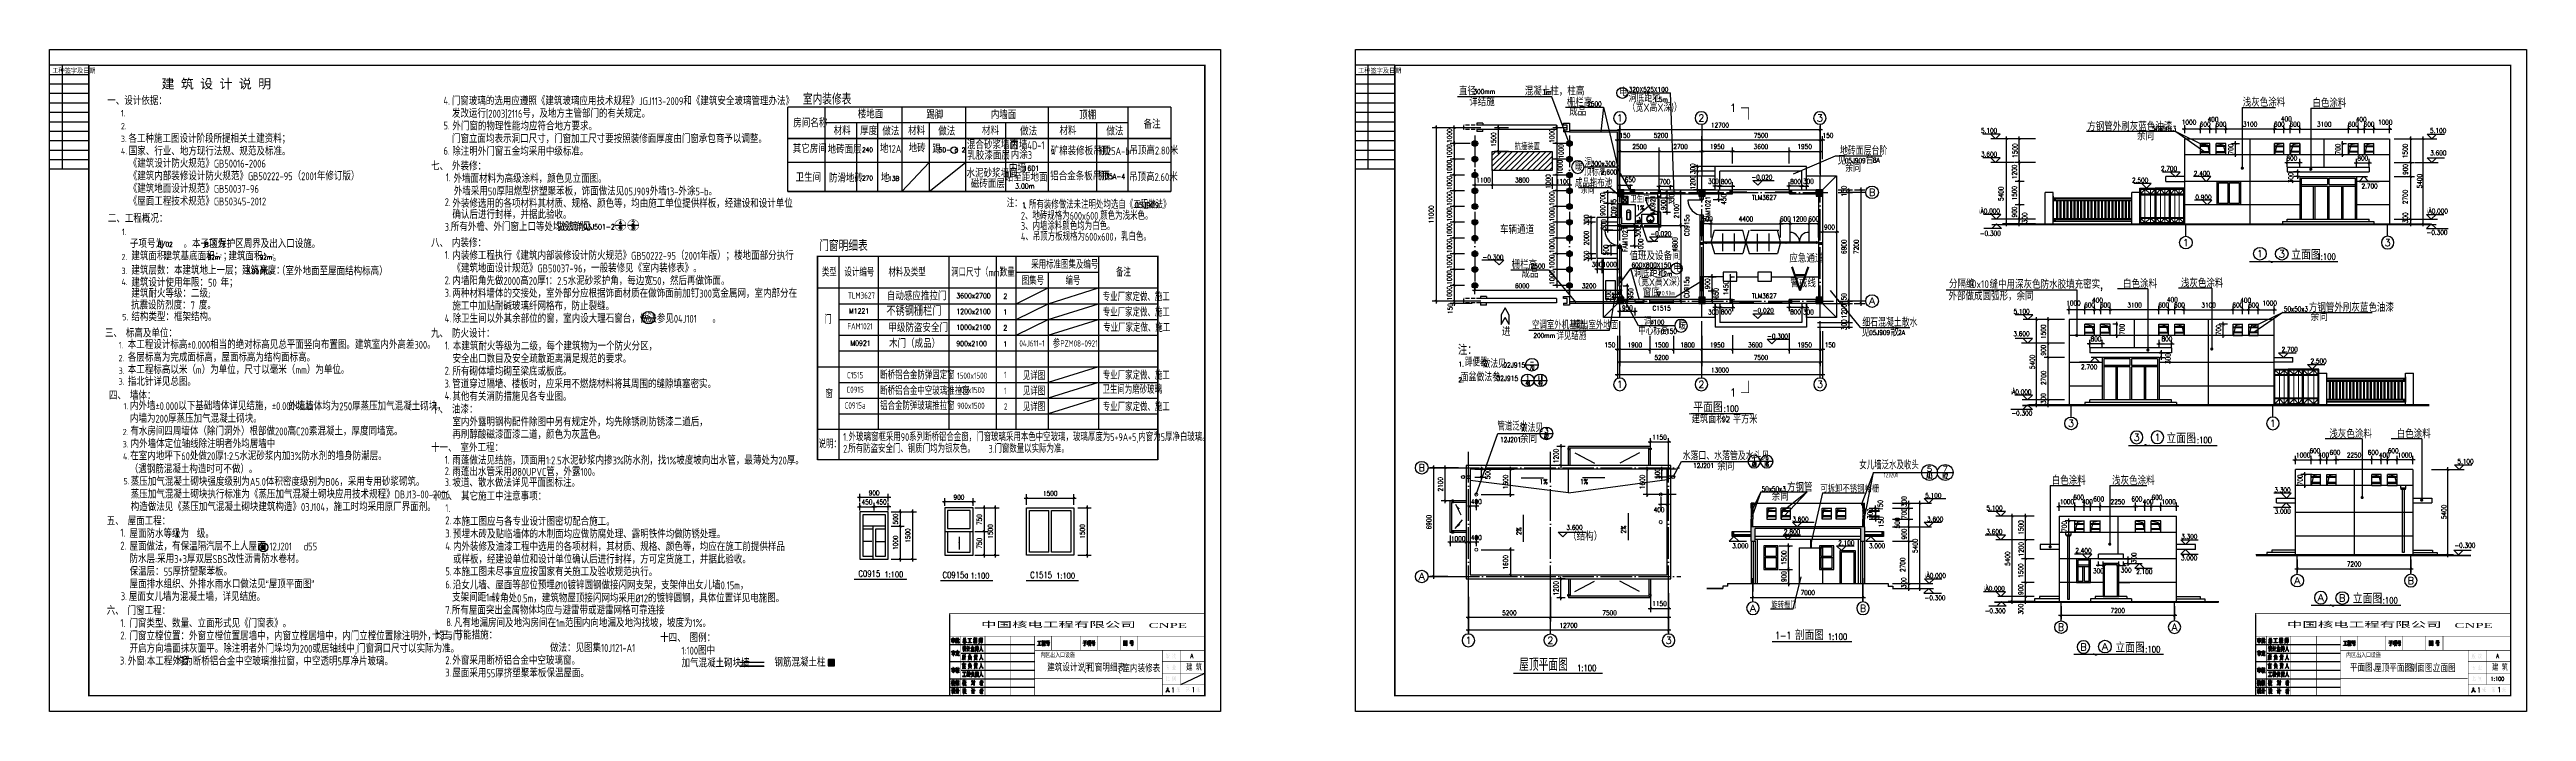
# Model space of a CAD drawing. Extents: x 575917 to 733065, y -270021 to -228021.
import ezdxf
from ezdxf.enums import TextEntityAlignment as Align

# ---------------------------------------------------------------- set-up
doc = ezdxf.new("R2010")
doc.units = 0
doc.header["$LTSCALE"] = 1000
doc.header["$MEASUREMENT"] = 0
for name, pattern in [('DASH', [0.35, 0.25, -0.1]), ('DOTE', [2.42, 2, -0.2, 0.02, -0.2]), ('HIDDEN', [7.5, 5, -2.5])]:
    doc.linetypes.add(name, pattern=pattern)
doc.layers.get('0').update_dxf_attribs({"linetype": 'CONTINUOUS'})
doc.layers.get('DEFPOINTS').update_dxf_attribs({"linetype": 'CONTINUOUS'})
for name, color, linetype in [('1', 3, 'CONTINUOUS'), ('_TCH_MASK', 7, 'CONTINUOUS'), ('APRO', 2, 'CONTINUOUS'), ('AXIS', 3, 'CONTINUOUS'), ('AXIS_TEXT', 3, 'CONTINUOUS'), ('COLUMN', 7, 'CONTINUOUS'), ('DIM', 3, 'CONTINUOUS'), ('DIM_IDEN', 3, 'CONTINUOUS'), ('DOTE', 1, 'DOTE'), ('E_LINE', 7, 'CONTINUOUS'), ('E_WALL', 255, 'CONTINUOUS'), ('E_WINDOW', 2, 'CONTINUOUS'), ('EQUIP_地漏', 7, 'CONTINUOUS'), ('GROUND', 2, 'CONTINUOUS'), ('LEVL', 3, 'CONTINUOUS'), ('LVTRY', 6, 'CONTINUOUS'), ('PUB_DIM', 3, 'CONTINUOUS'), ('PUB_DWGN', 7, 'CONTINUOUS'), ('PUB_SYMB', 3, 'CONTINUOUS'), ('PUB_SYMB_TEXT', 7, 'CONTINUOUS'), ('PUB_TAB', 7, 'CONTINUOUS'), ('PUB_TEXT', 7, 'CONTINUOUS'), ('PUB_TITLE', 4, 'CONTINUOUS'), ('PUB_WALL', 255, 'CONTINUOUS'), ('ROOF', 4, 'CONTINUOUS'), ('SOLID_HATCH', 251, 'CONTINUOUS'), ('WALL', 151, 'CONTINUOUS'), ('WINDOW', 2, 'CONTINUOUS'), ('WINDOW_TEXT', 7, 'CONTINUOUS'), ('出入口设备布置图层', 1, 'CONTINUOUS'), ('变形缝线', 8, 'CONTINUOUS'), ('填充', 7, 'CONTINUOUS'), ('填充层', 8, 'CONTINUOUS'), ('暖通条件', 6, 'CONTINUOUS')]:
    doc.layers.add(name, color=color, linetype=linetype)
doc.layers.add('PUB_HATCH', color=252, linetype='CONTINUOUS', lineweight=15)
doc.styles.add('-GBCBIGGBENOR', font='GBENOR.shx', dxfattribs={"bigfont": 'GBCBIG.shx'})
doc.styles.add('-HZTXTGBENOR', font='GBENOR.shx', dxfattribs={"bigfont": 'HZTXT.shx'})
doc.styles.add('-HZTXTromand', font='romand.shx', dxfattribs={"bigfont": 'HZTXT.shx'})
doc.styles.add('-HZTXTSIMPLEX', font='SIMPLEX.shx', dxfattribs={"bigfont": 'HZTXT.shx'})
doc.styles.add('-华文新魏', font='SIMKAI.TTF', dxfattribs={"width": 1.5})
doc.styles.add('-宋体', font='SimSun.ttf', dxfattribs={"width": 0.8})
doc.styles.add('_GBCBIG', font='simplex.shx', dxfattribs={"bigfont": 'GBCBIG.shx'})
doc.styles.add('_HZTXT', font='txt.shx', dxfattribs={"width": 0.8, "bigfont": 'HZTXT.shx'})
doc.styles.add('_OCHINESE', font='simplex.shx', dxfattribs={"bigfont": 'OCHINESE.shx'})
doc.styles.add('_SIMPLEX', font='SIMPLEX.shx', dxfattribs={"width": 0.8})
doc.styles.add('CHINESE-3', font='romand.shx', dxfattribs={"width": 0.8, "bigfont": 'ochinese.shx'})
doc.styles.add('COMP', font='COMPLEX.shx', dxfattribs={"bigfont": 'hztxt'})
doc.styles.add('COMPLEX', font='COMPLEX.shx')
doc.styles.add('dim_font', font='SIMPLEX.shx', dxfattribs={"width": 0.8})
doc.styles.add('Hztxt', font='tssdeng.shx', dxfattribs={"width": 0.7, "bigfont": 'hztxt.shx'})
doc.styles.add('OCHINESE', font='TXT', dxfattribs={"width": 0.7, "height": 200, "bigfont": 'OCHINESE'})
doc.styles.add('RT', font='TIMES.TTF', dxfattribs={"width": 1.5})
doc.styles.add('SIMPLEX', font='SIMPLEX.SHX')
doc.styles.add('ST', font='romans6.shx', dxfattribs={"width": 0.8, "bigfont": 'hztxt.shx'})
doc.styles.get("Standard").update_dxf_attribs({"font": 'txt.shx'})
doc.dimstyles.new('DIMN', dxfattribs={"dimtxt": 300, "dimasz": 100, "dimexe": 250, "dimexo": 300, "dimgap": 0, "dimtad": 0, "dimdec": 0, "dimzin": 0, "dimdsep": 46, "dimtxsty": 'dim_font', "dimblk": 'ARCHTICK', "dimcen": 0.09, "dimdle": 150, "dimclrt": 7, "dimazin": 0, "dimtfac": 1, "dimtdec": 0, "dimtix": 1, "dimtmove": 2, "dimatfit": 3, "dimldrblk": 'ARCHTICK', "dimfxl": 1, "dimtvp": 1, "dimtolj": 1, "dimtzin": 0, "dimarcsym": 0})
pattern_1 = [(45, (569096.833, -269962.395), (-8.8388348, 8.8388348), [])]
pattern_2 = [(135, (805847.386, -269962.395), (8.8388348, 8.8388348), [])]

msp = doc.modelspace()

# ---------------------------------------------------------------- texts
at = {"style": '-宋体'}
msp.add_text('建 筑 设 计 说 明', height=600, dxfattribs=at).set_placement((583022.6, -230492.6, 2789697.8))
msp.add_text('建 筑 设 计 说 明', height=600, dxfattribs=at).set_placement((583022.6, -230492.6, 2789697.8))
at = {"style": 'OCHINESE', "width": 0.8}
for s, p in [('室内装修表', (623711.1, -231519.1)), ('门窗明细表', (624747.9, -240813.2)), ('门窗明细表', (624747.9, -240813.2))]:
    msp.add_text(s, height=700, dxfattribs=at).set_placement(p)
at = {"layer": '1', "color": 3, "style": '-HZTXTromand', "width": 0.7}
for s, p in [('暖', (672714.7, -235714.4, 6.2)), ('顶标高', (673270.9, -236031.8, -5.5)), ('洞', (673302.4, -235464.2, -4.8)), ('洞', (677082.6, -245550.8, -8.7)), ('空调室外机基础，', (669968.2, -245766.3, -15.5)), ('详见结施', (671525.2, -246444.2, -15.5)), ('高出室外地面', (672609.7, -245774.9)), ('中心标高', (676722.8, -246122.7, -9.3)), ('暖', (679264.9, -245786.5, -7.5))]:
    msp.add_text(s, height=500, dxfattribs=at).set_placement(p)
msp.add_text('成品拖布池', height=500, dxfattribs=at).set_placement((673875.5, -236756), align=Align.CENTER)
at = {"layer": '1', "style": 'CHINESE-3', "width": 0.8}
for s, height, p in [('1:100', 400, (719734.3, -241359.7)), ('建筑面积：', 500, (680104.9, -251720.5)), ('1:100', 400, (681854.1, -251010.3)), ('92', 350, (682009.5, -251667.2)), ('平方米', 500, (682717.8, -251747.9)), ('1:100', 400, (711884.2, -253004.3)), ('1:100', 350, (628883, -261499.5)), ('1:100', 350, (634349.5, -261582.4)), ('1:100', 350, (639783, -261582.4)), ('1:100', 400, (723670.1, -263167.5)), ('1-1', 450, (685398.9, -265425.7)), ('1:100', 400, (688737.6, -265472.2)), ('建 筑', 381.02, (648034.1, -267419.8)), ('建 筑', 381.02, (648034.1, -267419.8)), ('A', 264.6, (648295.6, -266631.9)), ('A', 264.6, (648295.6, -266631.9)), ('1:100', 400, (672825, -267464.8)), ('1:100', 400, (708603.9, -266272.7)), ('建 筑', 381.02, (730882.6, -267419.8)), ('A', 264.6, (731144, -266631.9)), ('1', 317.5, (647078.5, -268807.8)), ('1', 317.5, (647078.5, -268807.8)), ('1', 317.5, (648373.1, -268803)), ('1', 317.5, (648373.1, -268803)), ('1', 317.5, (729926.9, -268807.8)), ('1:100', 250, (730791.8, -268074.9)), ('1', 317.5, (731221.5, -268803))]:
    msp.add_text(s, height=height, dxfattribs=at).set_placement(p)
for s, p in [('C0915', (627928.5, -261275.3)), ('C0915a', (633395, -261358.2)), ('C1515', (638828.5, -261358.2))]:
    msp.add_text(s, height=400, dxfattribs=at).set_placement(p, align=Align.MIDDLE_CENTER)
at = {"layer": 'DIM_IDEN', "style": 'ST', "width": 0.8}
for s, p in [('1.', (665302.3, -248129.8)), ('2.', (665302.3, -249131.6)), ('12J201', (680191.3, -254572.9))]:
    msp.add_text(s, height=300, dxfattribs=at).set_placement(p)
msp.add_text('12J201', height=300, dxfattribs=at).set_placement((667952.7, -253014.4), align=Align.BOTTOM_LEFT)
at = {"layer": 'LEVL', "color": 7, "style": 'dim_font', "width": 0.8}
for s, p in [('300mm', (666260.7, -230836.1, 2.6)), ('1m', (670644.6, -230887.6, 2.6)), ('320X525X100', (676107.9, -230706.2)), ('2500', (673479.7, -231621.3)), ('300x300', (673705.5, -235410.3, -2.2)), ('2.600', (674348.1, -235947.3, -2.2)), ('8A', (691596.8, -235195.4)), ('TLM3627', (683923, -237551.6)), ('B/02', (582782.6, -240537.5)), ('B', (585765.2, -240547.8)), ('B', (585765.2, -240547.8)), ('92m', (585943.3, -241349.1)), ('3.90', (588402.3, -242263.6)), ('3.90', (588402.3, -242263.6)), ('92m', (589247.8, -241349.1)), ('2500', (669892.3, -241914.7)), ('600X800X150', (676285.4, -241846.4)), ('TLM3627', (683923, -243802.7)), ('200mm', (670063.9, -246317.1)), ('%%c', (677463.6, -245478.3, -8.7)), ('100', (677684.1, -245468.6, -8.7)), ('0.150', (678138.9, -246051, -8.7)), ('2A', (693200, -246129.5))]:
    msp.add_text(s, height=300, dxfattribs=at).set_placement(p)
for s, p in [('1.5m', (677671.3, -231430.7)), ('50x50x3', (709307.9, -233283.1)), ('05J909', (689818.3, -235312.3)), ('1.2m', (677962.9, -242500.1)), ('50x50x3', (717676.5, -244722.7)), ('05J909', (691366.3, -246219.8)), ('50x50x3', (684540.7, -256145.3))]:
    msp.add_text(s, height=300, dxfattribs=at).set_placement(p, align=Align.BOTTOM_LEFT)
at = {"layer": 'LEVL', "color": 7, "char_height": 300, "attachment_point": 5, "style": 'dim_font'}
for s, insert in [('5.100', (698970.7, -233164.1)), ('5.100', (727462.3, -233164.1)), ('3.600', (698970.7, -234664.1)), ('2.700', (710387.1, -235578)), ('3.600', (727471.2, -234584)), ('-0.020', (684557.4, -236123)), ('2.500', (708556, -236312.9)), ('2.400', (712472.8, -235878.8)), ('0.900', (712572.9, -237387.9)), ('2.700', (723111.5, -236684)), ('¡À0.000', (699011.4, -238269.8)), ('¡À0.000', (727430.4, -238269.8)), ('-0.020', (678150.3, -239708.5)), ('-0.300', (699048.8, -239684)), ('-0.300', (727393, -239622)), ('-0.300', (667500.4, -241201.5)), ('-0.020', (684648.6, -244580)), ('5.100', (701034.7, -244637.1)), ('-0.300', (685551.7, -246210.8)), ('3.600', (701025.9, -246057.1)), ('2.700', (705320.9, -248157.1)), ('2.700', (718045.3, -247051.1)), ('2.500', (719876.5, -247785.9)), ('¡À0.000', (701012.8, -249742.8)), ('-0.300', (701050.2, -251095.1)), ('5.100', (729200, -254156.8)), ('1%', (670709.1, -255439.8)), ('1%', (673276.1, -255439.8)), ('3.300', (717589.7, -255962.6)), ('3.600', (687004.4, -257819)), ('5.100', (695434.3, -256318.1)), ('3.600', (695552.4, -257819)), ('5.100', (699316.5, -257114.5)), ('3.000', (717598.9, -257317.2)), ('3.600', (672671.2, -258345.4)), ('2.800', (686470.6, -258619.8)), ('2.100', (689916.8, -259323.4)), ('3.600', (699307.7, -258606.4)), ('3.300', (711672.5, -258920.3)), ('3.000', (683188.1, -259511.5)), ('3.000', (691864.1, -259511.5)), ('2.400', (704959.8, -259810.8)), ('3.000', (711663.4, -260274.9)), ('-0.300', (729158.5, -259480.3)), ('¡À0.000', (695581.2, -261397.3)), ('¡À0.000', (699320.6, -262220.3)), ('2.100', (708823.5, -261148.7)), ('-0.300', (695543.8, -262811.5)), ('-0.300', (699358, -263634.5))]:
    msp.add_mtext(s, dxfattribs=dict(at, insert=insert))
for s, insert, rotation in [('1%', (676848.1, -238056.6), 359.68556), ('2%', (669143.9, -258585.7), 90), ('2%', (675785, -258475.2), 90)]:
    msp.add_mtext(s, dxfattribs=dict(at, insert=insert, rotation=rotation))
at = {"layer": 'PUB_SYMB_TEXT', "color": 3, "ltscale": 2, "style": '_GBCBIG'}
msp.add_text('余同', height=433.47, dxfattribs=at).set_placement((673073.7, -237280.2), align=Align.BOTTOM_LEFT)
at = {"layer": 'PUB_SYMB_TEXT', "ltscale": 2, "style": '_SIMPLEX', "width": 0.75}
msp.add_text('02J915', height=320, dxfattribs=at).set_placement((668148.8, -248294.4), align=Align.BOTTOM_LEFT)
msp.add_text('02J915', height=320, dxfattribs=at).set_placement((668405.2, -249048), align=Align.CENTER)
at = {"layer": 'PUB_TAB', "style": 'Hztxt', "width": 0.7}
for s, height, p in [('注：', 500, (636650.9, -238024.9)), ('材料及类型', 500, (629143.3, -242416.5)), ('材料及类型', 500, (629143.3, -242416.5)), ('洞口尺寸（mm）', 500, (633122.2, -242416.5)), ('洞口尺寸（mm）', 500, (633122.2, -242416.5)), ('数量', 500, (636205.3, -242416.5)), ('数量', 500, (636205.3, -242416.5)), ('采用标准图集及编号', 500, (638198.6, -241926.2)), ('采用标准图集及编号', 500, (638198.6, -241926.2)), ('备注', 500, (643574.3, -242416.5)), ('备注', 500, (643574.3, -242416.5)), ('TLM3627', 400, (626568.5, -243823.1)), ('TLM3627', 400, (626568.5, -243823.1)), ('图集号', 500, (637594.2, -242948.5)), ('图集号', 500, (637594.2, -242948.5)), ('编号', 500, (640377.1, -242948.5)), ('编号', 500, (640377.1, -242948.5)), ('专业厂家定做、施工', 500, (642733.4, -243978.4)), ('专业厂家定做、施工', 500, (642733.4, -243978.4)), ('门', 500, (625062.8, -245415.8)), ('专业厂家定做、施工', 500, (642739.1, -244955.5)), ('专业厂家定做、施工', 500, (642739.1, -244955.5)), ('FAM1021', 400, (626533.7, -245779.6)), ('FAM1021', 400, (626533.7, -245779.6)), ('04J611-1', 400, (637449.8, -246864.9)), ('04J611-1', 400, (637449.8, -246864.9)), ('参', 500, (639561.3, -246942.2)), ('参', 500, (639561.3, -246942.2)), ('PZM08-0921', 400, (640050.6, -246870.7)), ('PZM08-0921', 400, (640050.6, -246870.7)), ('专业厂家定做、施工', 500, (642765.9, -245928.8)), ('专业厂家定做、施工', 500, (642765.9, -245928.8)), ('窗', 500, (625139.8, -250128.3)), ('1500x1500', 400, (633500.1, -248916)), ('1500x1500', 400, (633500.1, -248916)), ('900x1500', 400, (633500.1, -249824.7)), ('1', 400, (636470.4, -248867.8)), ('1', 400, (636470.4, -249871.5)), ('1', 400, (636470.4, -249871.5)), ('见详图', 500, (637668.6, -248979.3)), ('见详图', 500, (637668.6, -248979.3)), ('见详图', 500, (637668.6, -249955.9)), ('见详图', 500, (637668.6, -249955.9)), ('卫生间为磨砂玻璃', 500, (642719.7, -249859.2)), ('专业厂家定做、施工', 500, (642739.1, -248955.5)), ('900x1500', 400, (633500.1, -250824.7)), ('2', 400, (636470.4, -250871.5)), ('见详图', 500, (637668.6, -250955.9)), ('专业厂家定做、施工', 500, (642739.1, -250955.5)), ('说明：', 500, (624707.3, -253314))]:
    msp.add_text(s, height=height, dxfattribs=at).set_placement(p)
for s, p in [('C0915', (627028.7, -249606.6)), ('C1515', (627028.7, -248682.3)), ('C1515', (627028.7, -248682.3)), ('C0915a', (627028.7, -250606.6))]:
    msp.add_text(s, height=400, dxfattribs=at).set_placement(p, align=Align.MIDDLE_CENTER)
for s, p in [('断桥铝合金防弹固定窗', (628614.2, -248689)), ('断桥铝合金中空玻璃推拉窗', (628614.2, -249689)), ('铝合金防弹玻璃推拉窗', (628614.2, -250641.7))]:
    msp.add_text(s, height=500, dxfattribs=at).set_placement(p, align=Align.MIDDLE_LEFT)
at = {"layer": 'PUB_TEXT'}
for s, height, style, width, p in [('一、设计依据：', 500, 'Hztxt', 0.8, (579581.3, -231534.8)), ('一、设计依据：', 500, 'Hztxt', 0.8, (579581.3, -231534.8)), ('门窗玻璃的选用应遵照《建筑玻璃应用技术规程》JGJ113-2009和《建筑安全玻璃管理办法》', 500, 'Hztxt', 0.8, (601436.2, -231549)), ('门窗玻璃的选用应遵照《建筑玻璃应用技术规程》JGJ113-2009和《建筑安全玻璃管理办法》', 500, 'Hztxt', 0.8, (601436.2, -231549)), ('直径        混凝土柱，柱高 ', 500, '_HZTXT', 0.8, (665334, -230928)), ('1.', 400, 'Hztxt', 0.8, (580446.5, -232258.6)), ('1.', 400, 'Hztxt', 0.8, (580446.5, -232258.6)), ('4. ', 500, 'Hztxt', 0.8, (600907.7, -231517.5)), ('4. ', 500, 'Hztxt', 0.8, (600907.7, -231517.5)), ('发改运行[2003]2116号，及地方主管部门的有关规定。', 500, 'Hztxt', 0.8, (601445.3, -232341.7)), ('发改运行[2003]2116号，及地方主管部门的有关规定。', 500, 'Hztxt', 0.8, (601445.3, -232341.7)), ('房间名称', 500, '_HZTXT', 0.8, (623104.7, -232947.4)), ('踢脚', 500, '_HZTXT', 0.8, (631541.6, -232425.7)), ('内墙面', 500, '_HZTXT', 0.8, (635636.9, -232426.8)), ('顶棚', 500, '_HZTXT', 0.8, (641246.5, -232450.1)), ('备注', 500, '_HZTXT', 0.8, (645329.5, -233032.1)), ('详结施', 500, '_HZTXT', 0.8, (665988, -231607.4)), ('栅栏高', 500, '_HZTXT', 0.8, (672180, -231640.4)), ('成品', 500, '_HZTXT', 0.8, (672336.1, -232219)), ('浅灰色涂料', 500, '-HZTXTSIMPLEX', 0.8, (715064.4, -231641.3)), ('白色涂料', 500, '-HZTXTSIMPLEX', 0.8, (719480.9, -231683.8)), ('2.', 400, 'Hztxt', 0.8, (580446.5, -233083.5)), ('2.', 400, 'Hztxt', 0.8, (580446.5, -233083.5)), ('3.', 400, 'Hztxt', 0.8, (580446.5, -233889.3)), ('3.', 400, 'Hztxt', 0.8, (580446.5, -233889.3)), ('各工种施工图设计阶段所提相关土建资料；', 500, 'Hztxt', 0.8, (580924.1, -233934.8)), ('各工种施工图设计阶段所提相关土建资料；', 500, 'Hztxt', 0.8, (580924.1, -233934.8)), ('5. ', 500, 'Hztxt', 0.8, (600911.1, -233093.5)), ('5. ', 500, 'Hztxt', 0.8, (600911.1, -233093.5)), ('外门窗的物理性能均应符合地方要求。', 500, 'Hztxt', 0.8, (601472.7, -233149)), ('外门窗的物理性能均应符合地方要求。', 500, 'Hztxt', 0.8, (601472.7, -233149)), ('门窗立面均表示洞口尺寸，门窗加工尺寸要按照装修面厚度由门窗承包商予以调整。', 500, 'Hztxt', 0.8, (601450.8, -233949)), ('门窗立面均表示洞口尺寸，门窗加工尺寸要按照装修面厚度由门窗承包商予以调整。', 500, 'Hztxt', 0.8, (601450.8, -233949)), ('踢', 500, '_HZTXT', 0.8, (631918.4, -234609)), ('混合砂浆墙面', 500, '-HZTXTGBENOR', 0.8, (634119.5, -234333.1)), ('方钢管外刷灰蓝色油漆', 500, '-HZTXTGBENOR', 0.8, (705199.2, -233173.1)), ('余同', 500, '-HZTXTGBENOR', 0.8, (708355.7, -233769.8)), ('4.', 400, 'Hztxt', 0.8, (580446.5, -234669.2)), ('4.', 400, 'Hztxt', 0.8, (580446.5, -234669.2)), ('国家、行业、地方现行法规、规范及标准。', 500, 'Hztxt', 0.8, (580942.6, -234734.8)), ('国家、行业、地方现行法规、规范及标准。', 500, 'Hztxt', 0.8, (580942.6, -234734.8)), ('《建筑设计防火规范》GB50016-2006', 500, 'Hztxt', 0.8, (580942.6, -235512)), ('《建筑设计防火规范》GB50016-2006', 500, 'Hztxt', 0.8, (580942.6, -235512)), ('七、 外装修：', 500, 'Hztxt', 0.8, (600122.9, -235685.5)), ('七、 外装修：', 500, 'Hztxt', 0.8, (600122.9, -235685.5)), ('6. ', 500, 'Hztxt', 0.8, (600911.1, -234697.2)), ('6. ', 500, 'Hztxt', 0.8, (600911.1, -234697.2)), ('除注明外门窗五金均采用中级标准。', 500, 'Hztxt', 0.8, (601463.9, -234749)), ('除注明外门窗五金均采用中级标准。', 500, 'Hztxt', 0.8, (601463.9, -234749)), ('5D- a 2', 300, '_HZTXT', 0.8, (632331.9, -234542.3)), ('水泥砂浆墙面', 500, '-HZTXTGBENOR', 0.8, (634095.3, -236134.2)), ('乳胶漆面层', 500, '-HZTXTGBENOR', 0.8, (634147.6, -235005.2)), ('见', 500, '_HZTXT', 0.8, (689356.5, -235316.5)), ('台', 500, '_HZTXT', 0.8, (691120.9, -235279.9)), ('《建筑内部装修设计防火规范》GB50222-95（2001年修订版）', 500, 'Hztxt', 0.8, (580942.6, -236312)), ('《建筑内部装修设计防火规范》GB50222-95（2001年修订版）', 500, 'Hztxt', 0.8, (580942.6, -236312)), ('《建筑地面设计规范》GB50037-96', 500, 'Hztxt', 0.8, (580942.6, -237112)), ('《建筑地面设计规范》GB50037-96', 500, 'Hztxt', 0.8, (580942.6, -237112)), ('1.', 500, 'Hztxt', 0.8, (601059.2, -236379.6)), ('1.', 500, 'Hztxt', 0.8, (601059.2, -236379.6)), ('外墙面材料为高级涂料，颜色见立面图。', 500, 'Hztxt', 0.8, (601547.1, -236476.1)), ('外墙采用50厚阻燃型挤塑聚苯板，饰面做法见05J909外墙13-外涂5-b。', 500, 'Hztxt', 0.8, (601566.6, -237276.1)), ('地', 500, '_HZTXT', 0.8, (628670.8, -236426.5)), ('13B', 300, '_HZTXT', 0.8, (629127.8, -236355.1)), ('磁砖面层', 500, '-HZTXTGBENOR', 0.8, (634368.7, -236802.2)), ('铝合金条板吊顶', 500, '-HZTXTGBENOR', 0.8, (639404.1, -236319.2)), ('35A-4', 323.8, '-HZTXTSIMPLEX', 0.8, (642882.1, -236238.2)), ('二、工程概况：', 500, 'Hztxt', 0.8, (579618.1, -239005.6)), ('二、工程概况：', 500, 'Hztxt', 0.8, (579618.1, -239005.6)), ('《屋面工程技术规范》GB50345-2012', 500, 'Hztxt', 0.8, (580942.6, -237912)), ('《屋面工程技术规范》GB50345-2012', 500, 'Hztxt', 0.8, (580942.6, -237912)), ('2.', 500, 'Hztxt', 0.8, (600988.2, -237954.1)), ('2.', 500, 'Hztxt', 0.8, (600988.2, -237954.1)), ('确认后进行封样，并据此验收。', 500, 'Hztxt', 0.8, (601476, -238758)), ('确认后进行封样，并据此验收。', 500, 'Hztxt', 0.8, (601476, -238758)), ('外装修选用的各项材料其材质、规格、颜色等，均由施工单位提供样板，经建设和设计单位', 500, 'Hztxt', 0.8, (601476, -238050.6)), ('外装修选用的各项材料其材质、规格、颜色等，均由施工单位提供样板，经建设和设计单位', 500, 'Hztxt', 0.8, (601476, -238050.6)), ('2、地砖规格为600x600,颜色为浅米色。', 500, 'Hztxt', 0.7, (637549.5, -238820.2)), ('1', 350, 'dim_font', 0.8, (637612.1, -238077.2)), ('、', 500, 'Hztxt', 0.7, (637724.4, -238160)), ('所有装修做法未注明处均选自《工程做法》', 500, 'Hztxt', 0.7, (638056.5, -238120.6)), ('05J909', 350, 'dim_font', 0.8, (644762.1, -238065)), ('1. ', 400, 'Hztxt', 0.8, (580504.6, -239790.4)), ('1. ', 400, 'Hztxt', 0.8, (580504.6, -239790.4)), ('子项号为     。本子项为             ', 500, 'Hztxt', 0.8, (581019, -240605.6)), ('子项号为     。本子项为             ', 500, 'Hztxt', 0.8, (581019, -240605.6)), ('区保护区周界及出入口设施。', 500, 'Hztxt', 0.8, (586076.1, -240609)), ('八、 内装修：', 500, 'Hztxt', 0.8, (600122.9, -240557.8)), ('八、 内装修：', 500, 'Hztxt', 0.8, (600122.9, -240557.8)), ('3.所有外檐、外门窗上口等处均设滴水。', 500, 'Hztxt', 0.8, (600988.2, -239531.7)), ('3.所有外檐、外门窗上口等处均设滴水。', 500, 'Hztxt', 0.8, (600988.2, -239531.7)), ('做法详见', 500, '_HZTXT', 0.8, (608103.7, -239526.8, 2354.2)), ('做法详见', 500, '_HZTXT', 0.8, (608103.7, -239526.8, 2354.2)), ('03J501-2', 323.8, '-HZTXTSIMPLEX', 0.8, (609780.3, -239430.8, 2354.2)), ('03J501-2', 323.8, '-HZTXTSIMPLEX', 0.8, (609780.3, -239430.8, 2354.2)), ('3、内墙涂料颜色均为白色。', 500, 'Hztxt', 0.7, (637549.5, -239476.4)), ('4、吊顶方板规格为600x600，乳白色。', 500, 'Hztxt', 0.7, (637549.5, -240149.8)), ('车辆通道', 500, '_HZTXT', 0.8, (667944.9, -239715.6)), ('3. ', 400, 'Hztxt', 0.8, (580482.8, -242265.4)), ('3. ', 400, 'Hztxt', 0.8, (580482.8, -242265.4)), ('2. ', 400, 'Hztxt', 0.8, (580483.4, -241385.1)), ('2. ', 400, 'Hztxt', 0.8, (580483.4, -241385.1)), ('建筑层数：本建筑地上一层；建筑高度：', 500, 'Hztxt', 0.8, (581110.8, -242295.7)), ('建筑层数：本建筑地上一层；建筑高度：', 500, 'Hztxt', 0.8, (581110.8, -242295.7)), ('建筑面积：', 500, 'Hztxt', 0.8, (581111.4, -241385.1)), ('建筑面积：', 500, 'Hztxt', 0.8, (581111.4, -241385.1)), ('建筑基底面积：', 500, 'Hztxt', 0.8, (583154.1, -241394.7)), ('建筑基底面积：', 500, 'Hztxt', 0.8, (583154.1, -241394.7)), ('；', 500, 'Hztxt', 0.8, (586919.7, -241400.9)), ('；', 500, 'Hztxt', 0.8, (586919.7, -241400.9)), ('建筑面积：', 500, 'Hztxt', 0.8, (587270.4, -241394.7)), ('建筑面积：', 500, 'Hztxt', 0.8, (587270.4, -241394.7)), ('米。（室外地面至屋面结构标高）', 500, 'Hztxt', 0.8, (589268.1, -242339.6)), ('米。（室外地面至屋面结构标高）', 500, 'Hztxt', 0.8, (589268.1, -242339.6)), ('。', 500, 'Hztxt', 0.8, (590084, -241455.9)), ('。', 500, 'Hztxt', 0.8, (590084, -241455.9)), ('1.', 500, 'Hztxt', 0.8, (600988.2, -241305.2)), ('1.', 500, 'Hztxt', 0.8, (600988.2, -241305.2)), ('内装修工程执行《建筑内部装修设计防火规范》GB50222-95（2001年版）；楼地面部分执行', 500, 'Hztxt', 0.8, (601476, -241357.8)), ('内装修工程执行《建筑内部装修设计防火规范》GB50222-95（2001年版）；楼地面部分执行', 500, 'Hztxt', 0.8, (601476, -241357.8)), ('《建筑地面设计规范》GB50037-96，一般装修见《室内装修表》。', 500, 'Hztxt', 0.8, (601476, -242157.8)), ('《建筑地面设计规范》GB50037-96，一般装修见《室内装修表》。', 500, 'Hztxt', 0.8, (601476, -242157.8)), ('类型', 500, 'Hztxt', 0.7, (624922.2, -242416.5)), ('设计编号', 500, 'Hztxt', 0.7, (626348.7, -242416.5)), ('设计编号', 500, 'Hztxt', 0.7, (626348.7, -242416.5)), ('栅栏高', 500, '_HZTXT', 0.8, (668678.5, -241933.8)), ('成品', 500, '_HZTXT', 0.8, (669303.9, -242496.3)), ('值班及设备间', 500, '-HZTXTSIMPLEX', 0.8, (676158, -241379)), ('应急通道', 500, '-HZTXTSIMPLEX', 0.8, (686299.4, -241531.5)), ('立面图', 650, '_OCHINESE', 0.8, (718141.1, -241362)), ('4. ', 400, 'Hztxt', 0.8, (580482.8, -242970.7)), ('4. ', 400, 'Hztxt', 0.8, (580482.8, -242970.7)), ('建筑设计使用年限：50 年；', 500, 'Hztxt', 0.8, (581110.8, -243068.2)), ('建筑设计使用年限：50 年；', 500, 'Hztxt', 0.8, (581110.8, -243068.2)), ('建筑耐火等级：二级;', 500, 'Hztxt', 0.8, (581110.8, -243753.4)), ('建筑耐火等级：二级;', 500, 'Hztxt', 0.8, (581110.8, -243753.4)), ('2.', 500, 'Hztxt', 0.8, (600988.2, -242912.9)), ('2.', 500, 'Hztxt', 0.8, (600988.2, -242912.9)), ('3.', 500, 'Hztxt', 0.8, (600988.2, -243702.8)), ('3.', 500, 'Hztxt', 0.8, (600988.2, -243702.8)), ('两种材料墙体的交接处，室外部分应根据饰面材质在做饰面前加钉300宽金属网，室内部分在', 500, 'Hztxt', 0.8, (601476, -243757.8)), ('两种材料墙体的交接处，室外部分应根据饰面材质在做饰面前加钉300宽金属网，室内部分在', 500, 'Hztxt', 0.8, (601476, -243757.8)), ('内墙阳角先做2000高20厚1：2.5水泥砂浆护角，每边宽50，然后再做饰面。', 500, 'Hztxt', 0.8, (601476, -242957.8)), ('内墙阳角先做2000高20厚1：2.5水泥砂浆护角，每边宽50，然后再做饰面。', 500, 'Hztxt', 0.8, (601476, -242957.8)), ('自动感应推拉门', 500, '-HZTXTSIMPLEX', 0.8, (629037.5, -243924.4)), ('自动感应推拉门', 500, '-HZTXTSIMPLEX', 0.8, (629037.5, -243924.4)), ('3600x2700', 323.8, '-HZTXTSIMPLEX', 0.8, (633448.6, -243807.3)), ('3600x2700', 323.8, '-HZTXTSIMPLEX', 0.8, (633448.6, -243807.3)), ('2', 323.8, '-HZTXTSIMPLEX', 0.8, (636433.1, -243839.3)), ('2', 323.8, '-HZTXTSIMPLEX', 0.8, (636433.1, -243839.3)), ('窗底', 500, '_HZTXT', 0.8, (677001.6, -243697.3, -295)), ('0.90m', 300, 'Hztxt', 0.7, (678219.5, -243630.3)), ('警戒线', 500, '-HZTXTSIMPLEX', 0.8, (686362.8, -243105.4)), ('外部做成圆弧形，余同', 500, '-HZTXTSIMPLEX', 0.8, (696395.1, -243932.5)), ('分隔缝', 500, '-HZTXTSIMPLEX', 0.8, (696426.1, -243161.4)), ('缝中用深灰色防水胶填充密实,', 500, '-HZTXTSIMPLEX', 0.8, (699001.2, -243188.2)), ('白色涂料', 500, '-HZTXTSIMPLEX', 0.8, (707461.8, -243156.8)), ('浅灰色涂料', 500, '-HZTXTSIMPLEX', 0.8, (711142.2, -243114.3)), ('5. ', 400, 'Hztxt', 0.8, (580527.6, -245200.8)), ('5. ', 400, 'Hztxt', 0.8, (580527.6, -245200.8)), ('抗震设防烈度：7 度。', 500, 'Hztxt', 0.8, (581088, -244506)), ('抗震设防烈度：7 度。', 500, 'Hztxt', 0.8, (581088, -244506)), ('结构类型：框架结构。', 500, 'Hztxt', 0.8, (581110.8, -245245.3)), ('结构类型：框架结构。', 500, 'Hztxt', 0.8, (581110.8, -245245.3)), ('4.', 500, 'Hztxt', 0.8, (600988.2, -245328.8)), ('4.', 500, 'Hztxt', 0.8, (600988.2, -245328.8)), ('施工中加贴耐碱玻璃纤网格布，防止裂缝。', 500, 'Hztxt', 0.8, (601476, -244557.8)), ('施工中加贴耐碱玻璃纤网格布，防止裂缝。', 500, 'Hztxt', 0.8, (601476, -244557.8)), ('除卫生间以外其余部位的窗，室内设大理石窗台，做法参见04J101    。', 500, 'Hztxt', 0.8, (601487.2, -245357.8)), ('除卫生间以外其余部位的窗，室内设大理石窗台，做法参见04J101    。', 500, 'Hztxt', 0.8, (601487.2, -245357.8)), ('32', 300, 'Hztxt', 0.8, (613778.8, -245336.5)), ('C', 300, 'Hztxt', 0.8, (613850.1, -244993.3)), ('C', 300, 'Hztxt', 0.8, (613850.1, -244993.3)), ('M1221', 323.8, '-HZTXTSIMPLEX', 0.8, (626633.9, -244773.4)), ('不锈钢栅栏门', 539.66, '-HZTXTSIMPLEX', 0.8, (629012, -244908.4)), ('不锈钢栅栏门', 539.66, '-HZTXTSIMPLEX', 0.8, (629012, -244908.4)), ('1200x2100', 323.8, '-HZTXTSIMPLEX', 0.8, (633448.6, -244807.3)), ('1200x2100', 323.8, '-HZTXTSIMPLEX', 0.8, (633448.6, -244807.3)), ('1', 323.8, '-HZTXTSIMPLEX', 0.8, (636433.1, -244839.3)), ('1', 323.8, '-HZTXTSIMPLEX', 0.8, (636433.1, -244839.3)), ('方钢管外刷灰蓝色油漆', 500, '-HZTXTGBENOR', 0.8, (719259.1, -244658.7)), ('余同', 500, '-HZTXTGBENOR', 0.8, (719371.2, -245242.8)), ('三、 标高及单位：', 500, 'Hztxt', 0.8, (579434.1, -246281.4)), ('三、 标高及单位：', 500, 'Hztxt', 0.8, (579434.1, -246281.4)), ('1. ', 400, 'Hztxt', 0.8, (580306.2, -246971.7)), ('1. ', 400, 'Hztxt', 0.8, (580306.2, -246971.7)), ('本工程设计标高%%p0.000相当的绝对标高见总平面竖向布置图。建筑室内外高差300。', 500, 'Hztxt', 0.8, (580884.1, -247006)), ('本工程设计标高%%p0.000相当的绝对标高见总平面竖向布置图。建筑室内外高差300。', 500, 'Hztxt', 0.8, (580884.1, -247006)), ('九、 防火设计：', 500, 'Hztxt', 0.8, (600122.9, -246296.3)), ('九、 防火设计：', 500, 'Hztxt', 0.8, (600122.9, -246296.3)), ('1.', 500, 'Hztxt', 0.8, (600989.4, -247048.6)), ('1.', 500, 'Hztxt', 0.8, (600989.4, -247048.6)), ('本建筑耐火等级为二级，每个建筑物为一个防火分区，', 500, 'Hztxt', 0.8, (601504.5, -247104.1)), ('本建筑耐火等级为二级，每个建筑物为一个防火分区，', 500, 'Hztxt', 0.8, (601504.5, -247104.1)), ('M0921', 323.8, '-HZTXTSIMPLEX', 0.8, (626732.7, -246814.4)), ('M0921', 323.8, '-HZTXTSIMPLEX', 0.8, (626732.7, -246814.4)), ('甲级防盗安全门', 500, '-HZTXTSIMPLEX', 0.8, (629138, -245940)), ('甲级防盗安全门', 500, '-HZTXTSIMPLEX', 0.8, (629138, -245940)), ('木门（成品）', 500, '_HZTXT', 0.8, (629183.1, -246937.5)), ('木门（成品）', 500, '_HZTXT', 0.8, (629183.1, -246937.5)), ('900x2100', 323.8, '-HZTXTSIMPLEX', 0.8, (633448.6, -246840.9)), ('900x2100', 323.8, '-HZTXTSIMPLEX', 0.8, (633448.6, -246840.9)), ('1000x2100', 323.8, '-HZTXTSIMPLEX', 0.8, (633448.6, -245807.3)), ('1000x2100', 323.8, '-HZTXTSIMPLEX', 0.8, (633448.6, -245807.3)), ('2', 323.8, '-HZTXTSIMPLEX', 0.8, (636433.1, -245839.3)), ('1', 323.8, '-HZTXTSIMPLEX', 0.8, (636433.1, -246872.9)), ('1', 323.8, '-HZTXTSIMPLEX', 0.8, (636433.1, -246872.9)), ('进', 500, '-HZTXTSIMPLEX', 0.8, (668059.7, -246185)), ('见', 500, '_HZTXT', 0.8, (690875.2, -246227.7)), ('散', 500, '_HZTXT', 0.8, (692701.6, -246204.9)), ('2. ', 400, 'Hztxt', 0.8, (580299.3, -247799.7)), ('2. ', 400, 'Hztxt', 0.8, (580299.3, -247799.7)), ('3. ', 400, 'Hztxt', 0.8, (580301.4, -248599.7)), ('3. ', 400, 'Hztxt', 0.8, (580301.4, -248599.7)), ('各层标高为完成面标高，屋面标高为结构面标高。', 500, 'Hztxt', 0.8, (580884.1, -247822.4)), ('各层标高为完成面标高，屋面标高为结构面标高。', 500, 'Hztxt', 0.8, (580884.1, -247822.4)), ('本工程标高以米（m）为单位，尺寸以毫米（mm）为单位。', 500, 'Hztxt', 0.8, (580884.1, -248599.7)), ('本工程标高以米（m）为单位，尺寸以毫米（mm）为单位。', 500, 'Hztxt', 0.8, (580884.1, -248599.7)), ('2.', 500, 'Hztxt', 0.8, (600988.2, -248648.5)), ('2.', 500, 'Hztxt', 0.8, (600988.2, -248648.5)), ('所有砌体墙均砌至梁底或板底。', 500, 'Hztxt', 0.8, (601476, -248704.1)), ('所有砌体墙均砌至梁底或板底。', 500, 'Hztxt', 0.8, (601476, -248704.1)), ('安全出口数目及安全疏散距离满足规范的要求。', 500, 'Hztxt', 0.8, (601487.3, -247905)), ('安全出口数目及安全疏散距离满足规范的要求。', 500, 'Hztxt', 0.8, (601487.3, -247905)), ('四、 墙体：', 500, 'Hztxt', 0.8, (579691.7, -250235)), ('四、 墙体：', 500, 'Hztxt', 0.8, (579691.7, -250235)), ('3. ', 400, 'Hztxt', 0.8, (580301.4, -249286.4)), ('3. ', 400, 'Hztxt', 0.8, (580301.4, -249286.4)), ('指北针详见总图。', 500, 'Hztxt', 0.8, (580884.1, -249353.7)), ('指北针详见总图。', 500, 'Hztxt', 0.8, (580884.1, -249353.7)), ('3.', 500, 'Hztxt', 0.8, (600976.9, -249468.1)), ('3.', 500, 'Hztxt', 0.8, (600976.9, -249468.1)), ('4.', 500, 'Hztxt', 0.8, (600988.2, -250227.9)), ('4.', 500, 'Hztxt', 0.8, (600988.2, -250227.9)), ('管道穿过隔墙、楼板时，应采用不燃烧材料将其周围的缝隙填塞密实。', 500, 'Hztxt', 0.8, (601464.7, -249504.1)), ('管道穿过隔墙、楼板时，应采用不燃烧材料将其周围的缝隙填塞密实。', 500, 'Hztxt', 0.8, (601464.7, -249504.1)), ('其他有关消防措施见各专业图。', 500, 'Hztxt', 0.8, (601476, -250304.1)), ('其他有关消防措施见各专业图。', 500, 'Hztxt', 0.8, (601476, -250304.1)), ('1. ', 400, 'Hztxt', 0.8, (580605.8, -250848, -1394848.9)), ('1. ', 400, 'Hztxt', 0.8, (580605.8, -250848, -1394848.9)), ('内外墙%%p0.000以下基础墙体详见结施，%%p0.000以上', 500, 'Hztxt', 0.8, (581021.2, -250895.7)), ('内外墙%%p0.000以下基础墙体详见结施，%%p0.000以上', 500, 'Hztxt', 0.8, (581021.2, -250895.7)), ('内墙为200厚蒸压加气混凝土砌块。', 500, 'Hztxt', 0.8, (581021.2, -251695.7)), ('内墙为200厚蒸压加气混凝土砌块。', 500, 'Hztxt', 0.8, (581021.2, -251695.7)), ('外墙墙体均为250厚蒸压加气混凝土砌块，', 500, 'Hztxt', 0.8, (591060, -250912)), ('外墙墙体均为250厚蒸压加气混凝土砌块，', 500, 'Hztxt', 0.8, (591060, -250912)), ('十、 油漆：', 500, 'Hztxt', 0.8, (600122.9, -251114.2)), ('十、 油漆：', 500, 'Hztxt', 0.8, (600122.9, -251114.2)), ('室内外露明钢构配件除图中另有规定外，均先除锈刷防锈漆二道后，', 500, 'Hztxt', 0.8, (601476, -251914.2)), ('室内外露明钢构配件除图中另有规定外，均先除锈刷防锈漆二道后，', 500, 'Hztxt', 0.8, (601476, -251914.2)), ('平面图 ', 650, '_OCHINESE', 0.8, (680206.8, -251036.1)), ('2. ', 400, 'Hztxt', 0.8, (580557, -252488.4)), ('2. ', 400, 'Hztxt', 0.8, (580557, -252488.4)), ('3. ', 400, 'Hztxt', 0.8, (580557, -253265.2)), ('3. ', 400, 'Hztxt', 0.8, (580557, -253265.2)), ('有水房间四周墙体（除门洞外）根部做200高C20素混凝土，厚度同墙宽。                         ', 500, 'Hztxt', 0.8, (581043.3, -252500.5)), ('有水房间四周墙体（除门洞外）根部做200高C20素混凝土，厚度同墙宽。                         ', 500, 'Hztxt', 0.8, (581043.3, -252500.5)), ('内外墙体定位轴线除注明者外均居墙中', 500, 'Hztxt', 0.8, (581060.6, -253300.5)), ('内外墙体定位轴线除注明者外均居墙中', 500, 'Hztxt', 0.8, (581060.6, -253300.5)), ('十一、 室外工程：', 500, 'Hztxt', 0.8, (600122.9, -253550.6)), ('十一、 室外工程：', 500, 'Hztxt', 0.8, (600122.9, -253550.6)), ('再刷醇酸磁漆面漆二道，颜色为灰蓝色。', 500, 'Hztxt', 0.8, (601476, -252714.2)), ('1.', 500, 'Hztxt', 0.7, (626270.3, -252855.3)), ('1.', 500, 'Hztxt', 0.7, (626270.3, -252855.3)), ('外玻璃窗框采用90系列断桥铝合金窗，门窗玻璃采用本色中空玻璃，玻璃厚度为5+9A+5,内窗为5厚净白玻璃。', 500, 'Hztxt', 0.7, (626617.1, -252864)), ('外玻璃窗框采用90系列断桥铝合金窗，门窗玻璃采用本色中空玻璃，玻璃厚度为5+9A+5,内窗为5厚净白玻璃。', 500, 'Hztxt', 0.7, (626617.1, -252864)), ('余同', 500, '_HZTXT', 0.8, (669210.4, -252985.5)), ('立面图', 650, '_OCHINESE', 0.8, (710222.5, -253006.6)), ('浅灰色涂料', 500, '-HZTXTSIMPLEX', 0.8, (720557.9, -252682)), ('白色涂料', 500, '-HZTXTSIMPLEX', 0.8, (724830.5, -252676.5)), ('4. ', 400, 'Hztxt', 0.8, (580574.6, -254045.8)), ('4. ', 400, 'Hztxt', 0.8, (580574.6, -254045.8)), ('在室内地坪下60处做20厚1:2.5水泥砂浆内加3%%%防水剂的墙身防潮层。', 500, 'Hztxt', 0.8, (581035.4, -254070.1, -1394848.9)), ('在室内地坪下60处做20厚1:2.5水泥砂浆内加3%%%防水剂的墙身防潮层。', 500, 'Hztxt', 0.8, (581035.4, -254070.1, -1394848.9)), ('（遇钢筋混凝土构造时可不做）。', 500, 'Hztxt', 0.8, (581010.2, -254900.5)), ('（遇钢筋混凝土构造时可不做）。', 500, 'Hztxt', 0.8, (581010.2, -254900.5)), ('。', 500, 'Hztxt', 0.8, (587848.9, -253300.5)), ('。', 500, 'Hztxt', 0.8, (587848.9, -253300.5)), ('1.', 500, 'Hztxt', 0.8, (600988.2, -254304.7)), ('1.', 500, 'Hztxt', 0.8, (600988.2, -254304.7)), ('2.', 500, 'Hztxt', 0.8, (600988.2, -255017.4)), ('2.', 500, 'Hztxt', 0.8, (600988.2, -255017.4)), ('雨蓬做法见结施，顶面用1:2.5水泥砂浆内掺3%防水剂，找1%坡度坡向出水管，最薄处为20厚。', 500, 'Hztxt', 0.8, (601476, -254350.6)), ('雨蓬做法见结施，顶面用1:2.5水泥砂浆内掺3%防水剂，找1%坡度坡向出水管，最薄处为20厚。', 500, 'Hztxt', 0.8, (601476, -254350.6)), ('雨蓬出水管采用%%c80UPVC管，外露100。', 500, 'Hztxt', 0.8, (601476, -255073.5)), ('雨蓬出水管采用%%c80UPVC管，外露100。', 500, 'Hztxt', 0.8, (601476, -255073.5)), ('2.', 500, 'Hztxt', 0.7, (626268.9, -253609.8)), ('2.', 500, 'Hztxt', 0.7, (626268.9, -253609.8)), ('所有防盗安全门、钢质门均为银灰色。', 500, 'Hztxt', 0.7, (626592.2, -253604)), ('所有防盗安全门、钢质门均为银灰色。', 500, 'Hztxt', 0.7, (626592.2, -253604)), ('余同', 500, '_HZTXT', 0.8, (681722.9, -254718.2)), ('5. ', 400, 'Hztxt', 0.8, (580607.4, -255609.9, -2789697.8)), ('5. ', 400, 'Hztxt', 0.8, (580607.4, -255609.9, -2789697.8)), ('蒸压加气混凝土砌块强度级别为A5.0体积密度级别为B06，采用专用砂浆砌筑。', 500, 'Hztxt', 0.8, (581070.2, -255700.5)), ('蒸压加气混凝土砌块强度级别为A5.0体积密度级别为B06，采用专用砂浆砌筑。', 500, 'Hztxt', 0.8, (581070.2, -255700.5)), ('蒸压加气混凝土砌块执行标准为《蒸压加气混凝土砌块应用技术规程》DBJ13-00-2006', 500, 'Hztxt', 0.8, (581070.2, -256500.5)), ('蒸压加气混凝土砌块执行标准为《蒸压加气混凝土砌块应用技术规程》DBJ13-00-2006', 500, 'Hztxt', 0.8, (581070.2, -256500.5)), ('十二、 其它施工中注意事项：', 500, 'Hztxt', 0.8, (600161, -256630.4)), ('十二、 其它施工中注意事项：', 500, 'Hztxt', 0.8, (600161, -256630.4)), ('3.', 500, 'Hztxt', 0.8, (600988.2, -255724.5)), ('3.', 500, 'Hztxt', 0.8, (600988.2, -255724.5)), ('坡道、散水做法详见平面图标注。', 500, 'Hztxt', 0.8, (601476, -255763.4)), ('坡道、散水做法详见平面图标注。', 500, 'Hztxt', 0.8, (601476, -255763.4)), ('余同', 500, '-HZTXTGBENOR', 0.8, (685179.8, -256632)), ('方钢管', 500, '-HZTXTGBENOR', 0.8, (686149.6, -256066.4)), ('白色涂料', 500, '-HZTXTSIMPLEX', 0.8, (702942, -255634.2)), ('浅灰色涂料', 500, '-HZTXTSIMPLEX', 0.8, (706773.7, -255639.7)), ('五、 屋面工程：', 500, 'Hztxt', 0.8, (579544.5, -258201.8)), ('五、 屋面工程：', 500, 'Hztxt', 0.8, (579544.5, -258201.8)), ('构造做法见《蒸压加气混凝土砌块建筑构造》03J104，施工时均采用原厂界面剂。', 500, 'Hztxt', 0.8, (581070.2, -257300.5)), ('构造做法见《蒸压加气混凝土砌块建筑构造》03J104，施工时均采用原厂界面剂。', 500, 'Hztxt', 0.8, (581070.2, -257300.5)), ('1.', 500, 'Hztxt', 0.8, (601026.3, -257369.2)), ('1.', 500, 'Hztxt', 0.8, (601026.3, -257369.2)), ('2.', 500, 'Hztxt', 0.8, (601026.3, -258144.7)), ('2.', 500, 'Hztxt', 0.8, (601026.3, -258144.7)), ('本施工图应与各专业设计图密切配合施工。', 500, 'Hztxt', 0.8, (601514.1, -258230.4)), ('本施工图应与各专业设计图密切配合施工。', 500, 'Hztxt', 0.8, (601514.1, -258230.4)), ('门窗过梁，圈梁做法详见结施图。', 500, 'Hztxt', 0.8, (601514.1, -257430.4)), ('门窗过梁，圈梁做法详见结施图。', 500, 'Hztxt', 0.8, (601514.1, -257430.4)), ('1. ', 500, 'Hztxt', 0.8, (580409.7, -258928.8)), ('1. ', 500, 'Hztxt', 0.8, (580409.7, -258928.8)), ('2. ', 500, 'Hztxt', 0.8, (580409.7, -259750.7)), ('2. ', 500, 'Hztxt', 0.8, (580409.7, -259750.7)), ('屋面防水等级为  级。', 500, 'Hztxt', 0.8, (580987.7, -259001.8)), ('屋面防水等级为  级。', 500, 'Hztxt', 0.8, (580987.7, -259001.8)), ('屋面做法，有保温隔汽层不上人屋面 12J201   d55', 500, 'Hztxt', 0.8, (580987.7, -259801.8)), ('屋面做法，有保温隔汽层不上人屋面 12J201   d55', 500, 'Hztxt', 0.8, (580987.7, -259801.8)), ('3.', 500, 'Hztxt', 0.8, (601026.3, -258973)), ('3.', 500, 'Hztxt', 0.8, (601026.3, -258973)), ('4.', 500, 'Hztxt', 0.8, (601026.3, -259779.9)), ('4.', 500, 'Hztxt', 0.8, (601026.3, -259779.9)), ('预埋木砖及贴临墙体的木制面均应做防腐处理、露明铁件均做防锈处理。', 500, 'Hztxt', 0.8, (601514.1, -259030.4)), ('预埋木砖及贴临墙体的木制面均应做防腐处理、露明铁件均做防锈处理。', 500, 'Hztxt', 0.8, (601514.1, -259030.4)), ('内外装修及油漆工程中选用的各项材料，其材质、规格、颜色等，均应在施工前提供样品', 500, 'Hztxt', 0.8, (601514.1, -259830.4)), ('内外装修及油漆工程中选用的各项材料，其材质、规格、颜色等，均应在施工前提供样品', 500, 'Hztxt', 0.8, (601514.1, -259830.4)), ('保温层：55厚挤塑聚苯板。', 500, 'Hztxt', 0.8, (580995.4, -261401.8)), ('保温层：55厚挤塑聚苯板。', 500, 'Hztxt', 0.8, (580995.4, -261401.8)), ('防水层:采用3+3厚双层SBS改性沥青防水卷材。', 500, 'Hztxt', 0.8, (580996, -260601.8)), ('防水层:采用3+3厚双层SBS改性沥青防水卷材。', 500, 'Hztxt', 0.8, (580996, -260601.8)), ('或样板，经建设单位和设计单位确认后进行封样，方可定货施工，并据此验收。', 500, 'Hztxt', 0.8, (601514.1, -260630.4)), ('或样板，经建设单位和设计单位确认后进行封样，方可定货施工，并据此验收。', 500, 'Hztxt', 0.8, (601514.1, -260630.4)), ('屋面排水组织、外排水雨水口做法见“屋顶平面图”', 500, 'Hztxt', 0.8, (580998.6, -262201.8)), ('屋面排水组织、外排水雨水口做法见“屋顶平面图”', 500, 'Hztxt', 0.8, (580998.6, -262201.8)), ('5.', 500, 'Hztxt', 0.8, (601026.3, -261381.3)), ('5.', 500, 'Hztxt', 0.8, (601026.3, -261381.3)), ('6.', 500, 'Hztxt', 0.8, (601026.3, -262214.6)), ('6.', 500, 'Hztxt', 0.8, (601026.3, -262214.6)), ('沿女儿墙、屋面等部位预埋%%C10镀锌圆钢做接闪网支架，支架伸出女儿墙0.15m，', 500, 'Hztxt', 0.8, (601499.2, -262269.8)), ('沿女儿墙、屋面等部位预埋%%C10镀锌圆钢做接闪网支架，支架伸出女儿墙0.15m，', 500, 'Hztxt', 0.8, (601499.2, -262269.8)), ('本施工图未尽事宜应按国家有关施工及验收规范执行。', 500, 'Hztxt', 0.8, (601514.1, -261426.4)), ('本施工图未尽事宜应按国家有关施工及验收规范执行。', 500, 'Hztxt', 0.8, (601514.1, -261426.4)), ('六、 门窗工程：', 500, 'Hztxt', 0.8, (579543.1, -263891.9)), ('六、 门窗工程：', 500, 'Hztxt', 0.8, (579543.1, -263891.9)), ('3. ', 500, 'Hztxt', 0.8, (580439.2, -262961.9, -1394848.9)), ('3. ', 500, 'Hztxt', 0.8, (580439.2, -262961.9, -1394848.9)), ('屋面女儿墙为混凝土墙，详见结施。', 500, 'Hztxt', 0.8, (580953, -263001.8)), ('屋面女儿墙为混凝土墙，详见结施。', 500, 'Hztxt', 0.8, (580953, -263001.8)), ('7.', 500, 'Hztxt', 0.8, (601026.4, -263831.2)), ('7.', 500, 'Hztxt', 0.8, (601026.4, -263831.2)), ('所有屋面突出金属物体均应与避雷带或避雷网格可靠连接', 500, 'Hztxt', 0.8, (601440.3, -263861.2)), ('所有屋面突出金属物体均应与避雷带或避雷网格可靠连接', 500, 'Hztxt', 0.8, (601440.3, -263861.2)), ('支架间距1m，', 500, 'Hztxt', 0.8, (601459.8, -263042.7)), ('支架间距1m，', 500, 'Hztxt', 0.8, (601459.8, -263042.7)), ('转角处0.5m，建筑物屋顶接闪网均采用%%c12的镀锌圆钢，具体位置详见电施图。', 500, 'Hztxt', 0.8, (603960.4, -263093.9)), ('转角处0.5m，建筑物屋顶接闪网均采用%%c12的镀锌圆钢，具体位置详见电施图。', 500, 'Hztxt', 0.8, (603960.4, -263093.9)), ('。', 500, 'Hztxt', 0.8, (611451.5, -263837)), ('。', 500, 'Hztxt', 0.8, (611451.5, -263837)), ('立面图', 650, '_OCHINESE', 0.8, (722048.7, -263176.9)), ('1. ', 500, 'Hztxt', 0.8, (580408.3, -264663)), ('1. ', 500, 'Hztxt', 0.8, (580408.3, -264663)), ('2. ', 500, 'Hztxt', 0.8, (580408.3, -265450.9)), ('2. ', 500, 'Hztxt', 0.8, (580408.3, -265450.9)), ('门窗类型、数量、立面形式见《门窗表》。', 500, 'Hztxt', 0.8, (580986.3, -264691.9)), ('门窗类型、数量、立面形式见《门窗表》。', 500, 'Hztxt', 0.8, (580986.3, -264691.9)), ('门窗立樘位置：外窗立樘位置居墙中，内窗立樘居墙中，内门立樘位置除注明外，均与门', 500, 'Hztxt', 0.8, (580986.3, -265491.9)), ('门窗立樘位置：外窗立樘位置居墙中，内窗立樘居墙中，内门立樘位置除注明外，均与门', 500, 'Hztxt', 0.8, (580986.3, -265491.9)), ('十三、 ', 500, 'Hztxt', 0.8, (600165.2, -265452.7)), ('十三、 ', 500, 'Hztxt', 0.8, (600165.2, -265452.7)), ('8.', 500, 'Hztxt', 0.8, (601086.2, -264606.9)), ('8.', 500, 'Hztxt', 0.8, (601086.2, -264606.9)), ('凡有地漏房间及地沟房间在1m范围内向地漏及地沟找坡，坡度为1%。', 500, 'Hztxt', 0.8, (601574, -264661.2)), ('凡有地漏房间及地沟房间在1m范围内向地漏及地沟找坡，坡度为1%。', 500, 'Hztxt', 0.8, (601574, -264661.2)), ('节能措施： ', 500, 'Hztxt', 0.8, (601614.7, -265438.6)), ('节能措施： ', 500, 'Hztxt', 0.8, (601614.7, -265438.6)), ('十四、 图例：', 500, 'Hztxt', 0.8, (614662.2, -265614.2)), ('十四、 图例：', 500, 'Hztxt', 0.8, (614662.2, -265614.2)), ('中国核电工程有限公司', 360, '-华文新魏', 2, (635015.7, -264687.2)), ('中国核电工程有限公司', 360, '-华文新魏', 2, (635015.7, -264687.2)), ('CNPE', 315, 'RT', 2, (645650.1, -264718.7)), ('CNPE', 315, 'RT', 2, (645650.1, -264718.7)), ('立面图', 650, '_OCHINESE', 0.8, (706982.5, -266282.1)), ('中国核电工程有限公司', 360, '-华文新魏', 2, (717864.2, -264687.2)), ('CNPE', 315, 'RT', 2, (728498.6, -264718.7)), ('3. ', 500, 'Hztxt', 0.8, (580382.7, -267044.3)), ('3. ', 500, 'Hztxt', 0.8, (580382.7, -267044.3)), ('外窗:本工程外窗', 500, 'Hztxt', 0.8, (580881.3, -267093.3)), ('外窗:本工程外窗', 500, 'Hztxt', 0.8, (580881.3, -267093.3)), ('开启方向墙面抹灰面平。除注明者外门垛均为200或居轴线中,门窗洞口尺寸以实际为准。', 500, 'Hztxt', 0.8, (580993.1, -266291.9)), ('开启方向墙面抹灰面平。除注明者外门垛均为200或居轴线中,门窗洞口尺寸以实际为准。', 500, 'Hztxt', 0.8, (580993.1, -266291.9)), ('均为断桥铝合金中空玻璃推拉窗，中空透明5厚净片玻璃。', 500, 'Hztxt', 0.8, (583925.9, -267096.6)), ('均为断桥铝合金中空玻璃推拉窗，中空透明5厚净片玻璃。', 500, 'Hztxt', 0.8, (583925.9, -267096.6)), ('2.', 500, 'Hztxt', 0.8, (601030.4, -267021.6)), ('2.', 500, 'Hztxt', 0.8, (601030.4, -267021.6)), ('1.', 500, 'Hztxt', 0.8, (601053.1, -266246.9)), ('1.', 500, 'Hztxt', 0.8, (601053.1, -266246.9)), ('外窗采用断桥铝合金中空玻璃窗。', 500, 'Hztxt', 0.8, (601474.1, -267052.7)), ('外窗采用断桥铝合金中空玻璃窗。', 500, 'Hztxt', 0.8, (601474.1, -267052.7)), ('外墙采用50厚阻燃型挤塑聚苯板。', 500, 'Hztxt', 0.8, (601500.9, -266252.7)), ('外墙采用50厚阻燃型挤塑聚苯板。', 500, 'Hztxt', 0.8, (601500.9, -266252.7)), ('做法：见图集10J121-A1', 500, 'Hztxt', 0.8, (607669.7, -266243.1)), ('加气混凝土砌块墙', 500, 'Hztxt', 0.8, (616015.1, -267213.9)), ('加气混凝土砌块墙', 500, 'Hztxt', 0.8, (616015.1, -267213.9)), ('1:100图中', 500, 'Hztxt', 0.8, (616015.1, -266414.2)), ('1:100图中', 500, 'Hztxt', 0.8, (616015.1, -266414.2)), ('钢筋混凝土柱', 500, 'Hztxt', 0.8, (621909.5, -267165)), ('钢筋混凝土柱', 500, 'Hztxt', 0.8, (621909.5, -267165)), ('内区出入口设施', 300, '_OCHINESE', 0.8, (638784.5, -266604.1)), ('建筑设计说明', 460.8, '_OCHINESE', 0.8, (639214.5, -267472.7)), ('门窗明细表', 460.8, '_OCHINESE', 0.8, (641753.8, -267480.8)), ('室内装修表', 460.8, '_OCHINESE', 0.8, (643988.4, -267528)), ('屋顶平面图 ', 812.5, '_OCHINESE', 0.8, (669158.7, -267452.1)), ('内区出入口设施', 300, '_OCHINESE', 0.8, (721632.9, -266604.1)), ('平面图、', 460.8, '_OCHINESE', 0.8, (721871, -267488.1)), ('屋顶平面图、', 460.8, '_OCHINESE', 0.8, (723401.9, -267501.4)), ('剖面图、', 460.8, '_OCHINESE', 0.8, (725661.9, -267507.1)), ('立面图', 460.8, '_OCHINESE', 0.8, (727136, -267515.3)), ('3.', 500, 'Hztxt', 0.8, (601026.5, -267803.2)), ('3.', 500, 'Hztxt', 0.8, (601026.5, -267803.2)), ('屋面采用55厚挤塑聚苯板保温屋面。', 500, 'Hztxt', 0.8, (601474.1, -267852.7)), ('屋面采用55厚挤塑聚苯板保温屋面。', 500, 'Hztxt', 0.8, (601474.1, -267852.7)), ('、', 460.8, '_OCHINESE', 0.8, (641512, -267611.3)), ('、', 460.8, '_OCHINESE', 0.8, (643707.1, -267642.1))]:
    msp.add_text(s, height=height, dxfattribs=dict(at, style=style, width=width)).set_placement(p)
for s, height, style, p in [('电', 500, '-GBCBIGGBENOR', (675517.7, -230987.9)), ('洞底距地', 500, '-GBCBIGGBENOR', (676101.4, -231340.8)), ('（宽X高X深)）', 500, '-GBCBIGGBENOR', (676045, -231958.7)), ('抗撞装置', 400, '-GBCBIGGBENOR', (668870.4, -234378.1)), ('地砖面层台阶', 500, '-GBCBIGGBENOR', (689511, -234706.7)), ('余同', 500, '-GBCBIGGBENOR', (689846.2, -235785.6)), ('棚', 500, '-GBCBIGGBENOR', (642459.1, -236306.4)), ('卫生间', 400, '-GBCBIGGBENOR', (676215.5, -237722.8)), ('洞底距地', 500, '-GBCBIGGBENOR', (676438.5, -242455.3)), ('电', 500, '-GBCBIGGBENOR', (678949.3, -242122.1)), ('~', 800, '-GBCBIGGBENOR', (716595.5, -241906.5)), ('（宽X高X深）', 500, '-GBCBIGGBENOR', (676391.4, -243035.2)), ('10x10', 500, '-GBCBIGGBENOR', (697665.3, -243154.8)), ('细石混凝土散水', 500, '-GBCBIGGBENOR', (690925.6, -245602.7)), ('注：', 600, '-GBCBIGGBENOR', (665268.2, -247394.9)), ('做法见                    ', 500, '-GBCBIGGBENOR', (666819.6, -248226.1)), ('做法见                    ', 500, '-GBCBIGGBENOR', (669189.3, -252287.6)), ('水落口、水落管及水斗见', 500, '-GBCBIGGBENOR', (679532.9, -254067.2)), ('~', 800, '-GBCBIGGBENOR', (708742, -253551.1)), ('旋转栅门', 400, '-GBCBIGGBENOR', (685159.2, -263471.4)), ('~', 800, '-GBCBIGGBENOR', (720484.8, -263725.5)), ('剖面图 ', 650, '_OCHINESE', (686642.5, -265493.4)), ('~', 800, '-GBCBIGGBENOR', (705443.6, -266830.7))]:
    msp.add_text(s, height=height, dxfattribs=dict(at, style=style)).set_placement(p)
for s, height, style, width, p in [('楼地面', 500, '_HZTXT', 0.8, (627198.5, -232134.2)), ('其它房间', 500, '_HZTXT', 0.8, (623069.9, -234328.1)), ('地砖面层', 500, '_HZTXT', 0.8, (625281.8, -234369.9)), ('材料', 500, '_HZTXT', 0.8, (625664.1, -233194.1)), ('厚度', 500, '_HZTXT', 0.8, (627345.5, -233191)), ('地12A', 500, '-HZTXTGBENOR', 0.8, (628608.5, -234319.6)), ('做法', 500, '_HZTXT', 0.8, (628754.3, -233217.9)), ('材料', 500, '_HZTXT', 0.8, (630385.7, -233194.1)), ('地砖', 500, '_HZTXT', 0.8, (630417.8, -234291.3)), ('做法', 500, '_HZTXT', 0.8, (632303.4, -233217.9)), ('材料', 500, '_HZTXT', 0.8, (635072.3, -233194)), ('内墙4D-1', 500, '-HZTXTGBENOR', 0.8, (636872.9, -234098.5)), ('做法', 500, '_HZTXT', 0.8, (637492.6, -233217.9)), ('材料', 500, '_HZTXT', 0.8, (639994.6, -233194)), ('做法', 500, '_HZTXT', 0.8, (642967.2, -233217.9)), ('吊顶高2.80米', 500, '-HZTXTGBENOR', 0.8, (644427.9, -234432.5)), ('内墙', 500, '-HZTXTGBENOR', 0.8, (636782.1, -235557.5)), ('内涂3', 500, '-HZTXTGBENOR', 0.8, (636901, -234718.1)), ('16D1', 323.8, '-HZTXTSIMPLEX', 0.8, (637708.6, -235557.5)), ('矿棉装修板吊顶', 500, '-HZTXTGBENOR', 0.8, (639430.2, -234470.5)), ('棚25A-b', 500, '-HZTXTGBENOR', 0.8, (642463.7, -234467.2)), ('卫生间', 500, '_HZTXT', 0.8, (623251.8, -236150.9)), ('防滑地砖', 500, '_HZTXT', 0.8, (625366.9, -236191)), ('吊顶高2.60米', 500, '-HZTXTGBENOR', 0.8, (644406.6, -236117.1)), ('3.门窗数量以实际为准。', 500, 'Hztxt', 0.7, (635493.1, -253355.4)), ('3.门窗数量以实际为准。', 500, 'Hztxt', 0.7, (635493.1, -253355.4))]:
    msp.add_text(s, height=height, dxfattribs=dict(at, style=style, width=width)).set_placement(p, align=Align.MIDDLE_LEFT)
at = {"layer": 'PUB_TEXT', "width": 0.8}
for s, height, style, p in [('240', 300, '_HZTXT', (627814.1, -234384.2)), ('270', 300, '_HZTXT', (627814.2, -236179.1)), ('贴至距地面', 500, '-HZTXTGBENOR', (637881.1, -236140.5)), ('3.00m', 323.8, '-HZTXTSIMPLEX', (637793.1, -236687.1))]:
    msp.add_text(s, height=height, dxfattribs=dict(at, style=style)).set_placement(p, align=Align.MIDDLE_CENTER)
at = {"layer": 'PUB_TEXT', "style": 'Hztxt', "width": 0.8}
for p in [(586708.9, -241007.4), (590029.1, -241007.4), (590029.1, -241007.4)]:
    msp.add_text('2', height=200, dxfattribs=at).set_placement(p, align=Align.TOP_LEFT)
at = {"layer": 'PUB_TEXT', "style": 'Hztxt', "width": 0.7}
for s, p in [('蹲便器', (665724.2, -248264.5)), ('管道泛水', (667773.7, -252337.4))]:
    msp.add_text(s, height=500, dxfattribs=at).set_placement(p, align=Align.BOTTOM_LEFT)
at = {"layer": 'PUB_TEXT', "style": '-GBCBIGGBENOR'}
msp.add_text('面盆做法参', height=500, dxfattribs=at).set_placement((666697.2, -249071.3), align=Align.CENTER)
at = {"layer": 'PUB_TEXT', "style": 'Hztxt', "width": 0.7}
for s, height, p in [('女儿墙泛水及收头', 500, (694517.7, -254800.5)), ('12J201', 300, (693177.4, -255253.7))]:
    msp.add_text(s, height=height, dxfattribs=at).set_placement(p, align=Align.BOTTOM_RIGHT)
at = {"layer": 'PUB_TEXT', "color": 0, "style": '_HZTXT', "width": 0.8}
msp.add_text('可拆卸不锈钢格栅', height=431.73, dxfattribs=at).set_placement((688266.6, -256114.9))
at = {"layer": 'PUB_TITLE', "style": 'OCHINESE'}
for s, p in [('工种', (576089.2, -229519.6)), ('工种', (576089.2, -229519.6)), ('签字及日期', (576884.4, -229529.9)), ('签字及日期', (576884.4, -229529.9)), ('工种', (658937.7, -229519.6)), ('工种', (658937.7, -229519.6)), ('签字及日期', (659732.9, -229529.9)), ('签字及日期', (659732.9, -229529.9))]:
    msp.add_text(s, height=300, dxfattribs=at).set_placement(p)
at = {"layer": 'WINDOW_TEXT', "style": '_HZTXT', "width": 0.8}
msp.add_text('（结构）', height=500, dxfattribs=at).set_placement((672267.2, -259173))
at = {"layer": 'WINDOW_TEXT', "style": 'SIMPLEX', "text_generation_flag": 4, "flags": 9}
msp.add_attdef('A', text='', height=1500, dxfattribs=at).set_placement((686993.9, -242556.5), align=Align.MIDDLE)

# ---------------------------------------------------------------- blocks, each defined once
blk = doc.blocks.new('_archtick')
at = {"const_width": 0.5}
blk.add_lwpolyline([(-0.7, -0.7), (0.7, 0.7)], dxfattribs=at)
blk = doc.blocks.new('*D1416')
at = {"layer": 'AXIS', "color": 0, "lineweight": -2, "transparency": 16777216}
for p, q in [((665939, -262757), (665939, -264313)), ((671139, -262757), (671139, -264313)), ((671289, -264063), (665789, -264063))]:
    blk.add_line(p, q, dxfattribs=at)
at = {"layer": 'DEFPOINTS', "color": 0, "transparency": 16777216}
for p in [(665939, -262457), (671139, -262457), (665939, -264063)]:
    blk.add_point(p, dxfattribs=at)
at = {"layer": 'AXIS', "color": 0, "lineweight": -2, "transparency": 16777216, "xscale": 100, "yscale": 100, "zscale": 100, "rotation": 180}
blk.add_blockref('_archtick', (665939, -264063), dxfattribs=at)
at = {"layer": 'AXIS', "color": 0, "lineweight": -2, "transparency": 16777216, "xscale": 100, "yscale": 100, "zscale": 100}
blk.add_blockref('_archtick', (671139, -264063), dxfattribs=at)
at = {"layer": 'AXIS', "color": 7, "transparency": 16777216, "insert": (668539, -263763), "char_height": 300, "attachment_point": 5, "style": 'dim_font'}
blk.add_mtext('\\A1;5200', dxfattribs=at)
blk = doc.blocks.new('_axiso')
blk.add_circle((0, 0), 0.5)
at = {"layer": 'AXIS_TEXT', "style": 'COMPLEX', "width": 1.041667}
blk.add_attdef('A', text='', height=0.56, dxfattribs=at).set_placement((-0.25, -0.28), (0.25, -0.28), align=Align.FIT)
blk = doc.blocks.new('*D1417')
at = {"layer": 'AXIS', "color": 0, "lineweight": -2, "transparency": 16777216}
for p, q in [((664639, -254557), (663481, -254557)), ((663731, -254407), (663731, -261607)), ((664639, -261457), (663481, -261457))]:
    blk.add_line(p, q, dxfattribs=at)
at = {"layer": 'DEFPOINTS', "color": 0, "transparency": 16777216}
for p in [(664939, -254557), (663731, -261457), (664939, -261457)]:
    blk.add_point(p, dxfattribs=at)
at = {"layer": 'AXIS', "color": 0, "lineweight": -2, "transparency": 16777216, "xscale": 100, "yscale": 100, "zscale": 100}
for p, rotation in [((663731, -254557), 90), ((663731, -261457), 270)]:
    blk.add_blockref('_archtick', p, dxfattribs=dict(at, rotation=rotation))
at = {"layer": 'AXIS', "color": 7, "transparency": 16777216, "insert": (663431, -258007), "char_height": 300, "attachment_point": 5, "rotation": 90, "style": 'dim_font'}
blk.add_mtext('\\A1;6900', dxfattribs=at)
blk = doc.blocks.new('*D1418')
at = {"layer": 'AXIS', "color": 0, "lineweight": -2, "transparency": 16777216}
for p, q in [((665939, -262757), (665939, -265113)), ((678639, -262757), (678639, -265113)), ((678789, -264863), (665789, -264863))]:
    blk.add_line(p, q, dxfattribs=at)
at = {"layer": 'DEFPOINTS', "color": 0, "transparency": 16777216}
for p in [(665939, -262457), (678639, -262457), (665939, -264863)]:
    blk.add_point(p, dxfattribs=at)
at = {"layer": 'AXIS', "color": 0, "lineweight": -2, "transparency": 16777216, "xscale": 100, "yscale": 100, "zscale": 100, "rotation": 180}
blk.add_blockref('_archtick', (665939, -264863), dxfattribs=at)
at = {"layer": 'AXIS', "color": 0, "lineweight": -2, "transparency": 16777216, "xscale": 100, "yscale": 100, "zscale": 100}
blk.add_blockref('_archtick', (678639, -264863), dxfattribs=at)
at = {"layer": 'AXIS', "color": 7, "transparency": 16777216, "insert": (672289, -264563), "char_height": 300, "attachment_point": 5, "style": 'dim_font'}
blk.add_mtext('\\A1;12700', dxfattribs=at)
blk = doc.blocks.new('*D1419')
at = {"layer": 'DEFPOINTS', "color": 0, "transparency": 16777216}
for p in [(664789, -258557), (664789, -259285), (665789, -258557)]:
    blk.add_point(p, dxfattribs=at)
at = {"layer": 'PUB_DIM', "color": 0, "lineweight": -2, "transparency": 16777216}
for p, q in [((665939, -259285), (664639, -259285)), ((664789, -258857), (664789, -259535)), ((665789, -258857), (665789, -259535))]:
    blk.add_line(p, q, dxfattribs=at)
at = {"layer": 'PUB_DIM', "color": 0, "lineweight": -2, "transparency": 16777216, "xscale": 100, "yscale": 100, "zscale": 100, "rotation": 180}
blk.add_blockref('_archtick', (664789, -259285), dxfattribs=at)
at = {"layer": 'PUB_DIM', "color": 0, "lineweight": -2, "transparency": 16777216, "xscale": 100, "yscale": 100, "zscale": 100}
blk.add_blockref('_archtick', (665789, -259285), dxfattribs=at)
at = {"layer": 'PUB_DIM', "color": 7, "transparency": 16777216, "insert": (665289, -259059), "char_height": 300, "attachment_point": 5, "style": 'dim_font'}
blk.add_mtext('\\A1;1000', dxfattribs=at)
blk = doc.blocks.new('*D1420')
at = {"layer": 'AXIS', "color": 0, "lineweight": -2, "transparency": 16777216}
for p, q in [((671139, -262757), (671139, -264313)), ((678639, -262757), (678639, -264313)), ((678789, -264063), (670989, -264063))]:
    blk.add_line(p, q, dxfattribs=at)
at = {"layer": 'DEFPOINTS', "color": 0, "transparency": 16777216}
for p in [(671139, -262457), (678639, -262457), (671139, -264063)]:
    blk.add_point(p, dxfattribs=at)
at = {"layer": 'AXIS', "color": 0, "lineweight": -2, "transparency": 16777216, "xscale": 100, "yscale": 100, "zscale": 100, "rotation": 180}
blk.add_blockref('_archtick', (671139, -264063), dxfattribs=at)
at = {"layer": 'AXIS', "color": 0, "lineweight": -2, "transparency": 16777216, "xscale": 100, "yscale": 100, "zscale": 100}
blk.add_blockref('_archtick', (678639, -264063), dxfattribs=at)
at = {"layer": 'AXIS', "color": 7, "transparency": 16777216, "insert": (674892, -263763), "char_height": 300, "attachment_point": 5, "style": 'dim_font'}
blk.add_mtext('\\A1;7500', dxfattribs=at)
blk = doc.blocks.new('*D1421')
at = {"layer": 'DEFPOINTS', "color": 0, "transparency": 16777216}
for p in [(671795, -254407), (672379, -253207), (672379, -254407)]:
    blk.add_point(p, dxfattribs=at)
at = {"layer": 'PUB_DIM', "color": 0, "lineweight": -2, "transparency": 16777216}
for p, q in [((672079, -253207), (671545, -253207)), ((672079, -254407), (671545, -254407)), ((671795, -253057), (671795, -254557))]:
    blk.add_line(p, q, dxfattribs=at)
at = {"layer": 'PUB_DIM', "color": 0, "lineweight": -2, "transparency": 16777216, "xscale": 100, "yscale": 100, "zscale": 100}
for p, rotation in [((671795, -253207), 90), ((671795, -254407), 270)]:
    blk.add_blockref('_archtick', p, dxfattribs=dict(at, rotation=rotation))
at = {"layer": 'PUB_DIM', "color": 7, "transparency": 16777216, "insert": (671495, -253807), "char_height": 300, "attachment_point": 5, "rotation": 90, "style": 'dim_font'}
blk.add_mtext('\\A1;1200', dxfattribs=at)
blk = doc.blocks.new('*D1422')
at = {"layer": 'DEFPOINTS', "color": 0, "transparency": 16777216}
for p in [(678191, -255157), (678789, -254657), (678789, -255157)]:
    blk.add_point(p, dxfattribs=at)
at = {"layer": 'PUB_DIM', "color": 0, "lineweight": -2, "transparency": 16777216}
for p, q in [((678191, -254507), (678191, -255307)), ((678489, -254657), (677941, -254657)), ((678489, -255157), (677941, -255157))]:
    blk.add_line(p, q, dxfattribs=at)
at = {"layer": 'PUB_DIM', "color": 0, "lineweight": -2, "transparency": 16777216, "xscale": 100, "yscale": 100, "zscale": 100}
for p, rotation in [((678191, -254657), 90), ((678191, -255157), 270)]:
    blk.add_blockref('_archtick', p, dxfattribs=dict(at, rotation=rotation))
at = {"layer": 'PUB_DIM', "color": 7, "transparency": 16777216, "insert": (677927, -254916), "char_height": 300, "attachment_point": 5, "rotation": 90, "style": 'dim_font'}
blk.add_mtext('\\A1;500', dxfattribs=at)
blk = doc.blocks.new('*D1423')
at = {"layer": 'DEFPOINTS', "color": 0, "transparency": 16777216}
for p in [(666039, -254657), (666039, -255157), (666749, -255157)]:
    blk.add_point(p, dxfattribs=at)
at = {"layer": 'PUB_DIM', "color": 0, "lineweight": -2, "transparency": 16777216}
for p, q in [((666749, -254507), (666749, -255307)), ((666339, -254657), (666999, -254657)), ((666339, -255157), (666999, -255157))]:
    blk.add_line(p, q, dxfattribs=at)
at = {"layer": 'PUB_DIM', "color": 0, "lineweight": -2, "transparency": 16777216, "xscale": 100, "yscale": 100, "zscale": 100}
for p, rotation in [((666749, -254657), 90), ((666749, -255157), 270)]:
    blk.add_blockref('_archtick', p, dxfattribs=dict(at, rotation=rotation))
at = {"layer": 'PUB_DIM', "color": 7, "transparency": 16777216, "insert": (667164, -254944), "char_height": 300, "attachment_point": 5, "rotation": 90, "style": 'dim_font'}
blk.add_mtext('\\A1;500', dxfattribs=at)
blk = doc.blocks.new('_ARROW')
blk.add_solid([(0, 0), (-1, 0.1), (-1, -0.1)])
blk = doc.blocks.new('*D1458')
at = {"layer": 'DEFPOINTS', "color": 0, "transparency": 16777216}
for p in [(671795, -261607), (672379, -261607), (672379, -262807)]:
    blk.add_point(p, dxfattribs=at)
at = {"layer": 'PUB_DIM', "color": 0, "lineweight": -2, "transparency": 16777216}
for p, q in [((672079, -261607), (671545, -261607)), ((671795, -262957), (671795, -261457)), ((672079, -262807), (671545, -262807))]:
    blk.add_line(p, q, dxfattribs=at)
at = {"layer": 'PUB_DIM', "color": 0, "lineweight": -2, "transparency": 16777216, "xscale": 100, "yscale": 100, "zscale": 100}
for p, rotation in [((671795, -261607), 90), ((671795, -262807), 270)]:
    blk.add_blockref('_archtick', p, dxfattribs=dict(at, rotation=rotation))
at = {"layer": 'PUB_DIM', "color": 7, "transparency": 16777216, "insert": (671495, -262207), "char_height": 300, "attachment_point": 5, "rotation": 90, "style": 'dim_font'}
blk.add_mtext('\\A1;1200', dxfattribs=at)
blk = doc.blocks.new('*D1459')
at = {"layer": 'DEFPOINTS', "color": 0, "transparency": 16777216}
for p in [(693244, -256812), (694584, -256812), (693244, -262212)]:
    blk.add_point(p, dxfattribs=at)
at = {"layer": 'PUB_DIM', "color": 0, "lineweight": -2, "transparency": 16777216}
for p, q in [((693544, -256812), (694834, -256812)), ((694584, -262362), (694584, -256662)), ((693544, -262212), (694834, -262212))]:
    blk.add_line(p, q, dxfattribs=at)
at = {"layer": 'PUB_DIM', "color": 0, "lineweight": -2, "transparency": 16777216, "xscale": 100, "yscale": 100, "zscale": 100}
for p, rotation in [((694584, -256812), 90), ((694584, -262212), 270)]:
    blk.add_blockref('_archtick', p, dxfattribs=dict(at, rotation=rotation))
at = {"layer": 'PUB_DIM', "color": 7, "transparency": 16777216, "insert": (694284, -259512), "char_height": 300, "attachment_point": 5, "rotation": 90, "style": 'dim_font'}
blk.add_mtext('\\A1;5400', dxfattribs=at)
blk = doc.blocks.new('*D1460')
at = {"layer": 'DEFPOINTS', "color": 0, "transparency": 16777216}
for p in [(692541, -259212), (693881, -259212), (692541, -261912)]:
    blk.add_point(p, dxfattribs=at)
at = {"layer": 'PUB_DIM', "color": 0, "lineweight": -2, "transparency": 16777216}
for p, q in [((692841, -259212), (694131, -259212)), ((693881, -262062), (693881, -259062)), ((692841, -261912), (694131, -261912))]:
    blk.add_line(p, q, dxfattribs=at)
at = {"layer": 'PUB_DIM', "color": 0, "lineweight": -2, "transparency": 16777216, "xscale": 100, "yscale": 100, "zscale": 100}
for p, rotation in [((693881, -259212), 90), ((693881, -261912), 270)]:
    blk.add_blockref('_archtick', p, dxfattribs=dict(at, rotation=rotation))
at = {"layer": 'PUB_DIM', "color": 7, "transparency": 16777216, "insert": (693488, -260711), "char_height": 300, "attachment_point": 5, "rotation": 90, "style": 'dim_font'}
blk.add_mtext('\\A1;2700', dxfattribs=at)
blk = doc.blocks.new('*D1461')
at = {"layer": 'DEFPOINTS', "color": 0, "transparency": 16777216}
for p in [(692541, -261912), (692541, -262212), (693881, -261912)]:
    blk.add_point(p, dxfattribs=at)
at = {"layer": 'PUB_DIM', "color": 0, "lineweight": -2, "transparency": 16777216}
for p, q in [((692841, -261912), (694131, -261912)), ((692841, -262212), (694131, -262212)), ((693881, -262362), (693881, -261762))]:
    blk.add_line(p, q, dxfattribs=at)
at = {"layer": 'PUB_DIM', "color": 0, "lineweight": -2, "transparency": 16777216, "xscale": 100, "yscale": 100, "zscale": 100}
for p, rotation in [((693881, -261912), 90), ((693881, -262212), 270)]:
    blk.add_blockref('_archtick', p, dxfattribs=dict(at, rotation=rotation))
at = {"layer": 'PUB_DIM', "color": 7, "transparency": 16777216, "insert": (693555, -261859), "char_height": 300, "attachment_point": 5, "rotation": 90, "style": 'dim_font'}
blk.add_mtext('\\A1;300', dxfattribs=at)
blk = doc.blocks.new('*D1462')
at = {"layer": 'DEFPOINTS', "color": 0, "transparency": 16777216}
for p in [(692541, -258312), (692541, -259212), (693881, -258312)]:
    blk.add_point(p, dxfattribs=at)
at = {"layer": 'PUB_DIM', "color": 0, "lineweight": -2, "transparency": 16777216}
for p, q in [((692841, -258312), (694131, -258312)), ((692841, -259212), (694131, -259212)), ((693881, -259362), (693881, -258162))]:
    blk.add_line(p, q, dxfattribs=at)
at = {"layer": 'PUB_DIM', "color": 0, "lineweight": -2, "transparency": 16777216, "xscale": 100, "yscale": 100, "zscale": 100}
for p, rotation in [((693881, -258312), 90), ((693881, -259212), 270)]:
    blk.add_blockref('_archtick', p, dxfattribs=dict(at, rotation=rotation))
at = {"layer": 'PUB_DIM', "color": 7, "transparency": 16777216, "insert": (693581, -258762), "char_height": 300, "attachment_point": 5, "rotation": 90, "style": 'dim_font'}
blk.add_mtext('\\A1;900', dxfattribs=at)
blk = doc.blocks.new('*D1463')
at = {"layer": 'DEFPOINTS', "color": 0, "transparency": 16777216}
for p in [(692541, -257812), (692541, -258312), (693881, -257812)]:
    blk.add_point(p, dxfattribs=at)
at = {"layer": 'PUB_DIM', "color": 0, "lineweight": -2, "transparency": 16777216}
for p, q in [((693881, -258462), (693881, -257662)), ((692841, -257812), (694131, -257812)), ((692841, -258312), (694131, -258312))]:
    blk.add_line(p, q, dxfattribs=at)
at = {"layer": 'PUB_DIM', "color": 0, "lineweight": -2, "transparency": 16777216, "xscale": 100, "yscale": 100, "zscale": 100}
for p, rotation in [((693881, -257812), 90), ((693881, -258312), 270)]:
    blk.add_blockref('_archtick', p, dxfattribs=dict(at, rotation=rotation))
at = {"layer": 'PUB_DIM', "color": 7, "transparency": 16777216, "insert": (693148, -258062), "char_height": 300, "attachment_point": 5, "rotation": 90, "style": 'dim_font'}
blk.add_mtext('\\A1;500', dxfattribs=at)
blk = doc.blocks.new('*D1464')
at = {"layer": 'DEFPOINTS', "color": 0, "transparency": 16777216}
for p in [(700077, -233684), (701418, -233684), (701418, -239084)]:
    blk.add_point(p, dxfattribs=at)
at = {"layer": 'PUB_DIM', "color": 0, "lineweight": -2, "transparency": 16777216}
for p, q in [((701118, -233684), (699827, -233684)), ((700077, -239234), (700077, -233534)), ((701118, -239084), (699827, -239084))]:
    blk.add_line(p, q, dxfattribs=at)
at = {"layer": 'PUB_DIM', "color": 0, "lineweight": -2, "transparency": 16777216, "xscale": 100, "yscale": 100, "zscale": 100}
for p, rotation in [((700077, -233684), 90), ((700077, -239084), 270)]:
    blk.add_blockref('_archtick', p, dxfattribs=dict(at, rotation=rotation))
at = {"layer": 'PUB_DIM', "color": 7, "transparency": 16777216, "insert": (699728, -237171), "char_height": 300, "attachment_point": 5, "rotation": 90, "style": 'dim_font'}
blk.add_mtext('\\A1;5400', dxfattribs=at)
blk = doc.blocks.new('*D1465')
at = {"layer": 'DEFPOINTS', "color": 0, "transparency": 16777216}
for p in [(700877, -238784), (702218, -238784), (702218, -239084)]:
    blk.add_point(p, dxfattribs=at)
at = {"layer": 'PUB_DIM', "color": 0, "lineweight": -2, "transparency": 16777216}
for p, q in [((701918, -238784), (700627, -238784)), ((700877, -239234), (700877, -238634)), ((701918, -239084), (700627, -239084))]:
    blk.add_line(p, q, dxfattribs=at)
at = {"layer": 'PUB_DIM', "color": 0, "lineweight": -2, "transparency": 16777216, "xscale": 100, "yscale": 100, "zscale": 100}
for p, rotation in [((700877, -238784), 90), ((700877, -239084), 270)]:
    blk.add_blockref('_archtick', p, dxfattribs=dict(at, rotation=rotation))
at = {"layer": 'PUB_DIM', "color": 7, "transparency": 16777216, "insert": (701230, -238700), "char_height": 300, "attachment_point": 5, "rotation": 90, "style": 'dim_font'}
blk.add_mtext('\\A1;300', dxfattribs=at)
blk = doc.blocks.new('*D1466')
at = {"layer": 'DEFPOINTS', "color": 0, "transparency": 16777216}
for p in [(700877, -233684), (702218, -233684), (702218, -235184)]:
    blk.add_point(p, dxfattribs=at)
at = {"layer": 'PUB_DIM', "color": 0, "lineweight": -2, "transparency": 16777216}
for p, q in [((701918, -233684), (700627, -233684)), ((700877, -235334), (700877, -233534)), ((701918, -235184), (700627, -235184))]:
    blk.add_line(p, q, dxfattribs=at)
at = {"layer": 'PUB_DIM', "color": 0, "lineweight": -2, "transparency": 16777216, "xscale": 100, "yscale": 100, "zscale": 100}
for p, rotation in [((700877, -233684), 90), ((700877, -235184), 270)]:
    blk.add_blockref('_archtick', p, dxfattribs=dict(at, rotation=rotation))
at = {"layer": 'PUB_DIM', "color": 7, "transparency": 16777216, "insert": (700615, -234433), "char_height": 300, "attachment_point": 5, "rotation": 90, "style": 'dim_font'}
blk.add_mtext('\\A1;1500', dxfattribs=at)
blk = doc.blocks.new('*D1467')
at = {"layer": 'DEFPOINTS', "color": 0, "transparency": 16777216}
for p in [(725182, -233684), (726522, -233684), (725182, -239084)]:
    blk.add_point(p, dxfattribs=at)
at = {"layer": 'PUB_DIM', "color": 0, "lineweight": -2, "transparency": 16777216}
for p, q in [((725482, -233684), (726772, -233684)), ((726522, -239234), (726522, -233534)), ((725482, -239084), (726772, -239084))]:
    blk.add_line(p, q, dxfattribs=at)
at = {"layer": 'PUB_DIM', "color": 0, "lineweight": -2, "transparency": 16777216, "xscale": 100, "yscale": 100, "zscale": 100}
for p, rotation in [((726522, -233684), 90), ((726522, -239084), 270)]:
    blk.add_blockref('_archtick', p, dxfattribs=dict(at, rotation=rotation))
at = {"layer": 'PUB_DIM', "color": 7, "transparency": 16777216, "insert": (726286, -236370), "char_height": 300, "attachment_point": 5, "rotation": 90, "style": 'dim_font'}
blk.add_mtext('\\A1;5400', dxfattribs=at)
blk = doc.blocks.new('*D1468')
at = {"layer": 'DEFPOINTS', "color": 0, "transparency": 16777216}
for p in [(701496, -236384), (700877, -237884), (701496, -237884)]:
    blk.add_point(p, dxfattribs=at)
at = {"layer": 'PUB_DIM', "color": 0, "lineweight": -2, "transparency": 16777216}
for p, q in [((701196, -236384), (700627, -236384)), ((700877, -236234), (700877, -238034)), ((701196, -237884), (700627, -237884))]:
    blk.add_line(p, q, dxfattribs=at)
at = {"layer": 'PUB_DIM', "color": 0, "lineweight": -2, "transparency": 16777216, "xscale": 100, "yscale": 100, "zscale": 100}
for p, rotation in [((700877, -236384), 90), ((700877, -237884), 270)]:
    blk.add_blockref('_archtick', p, dxfattribs=dict(at, rotation=rotation))
at = {"layer": 'PUB_DIM', "color": 7, "transparency": 16777216, "insert": (700577, -237134), "char_height": 300, "attachment_point": 5, "rotation": 90, "style": 'dim_font'}
blk.add_mtext('\\A1;1500', dxfattribs=at)
blk = doc.blocks.new('*D1469')
at = {"layer": 'DEFPOINTS', "color": 0, "transparency": 16777216}
for p in [(700877, -238784), (701496, -237884), (701496, -238784)]:
    blk.add_point(p, dxfattribs=at)
at = {"layer": 'PUB_DIM', "color": 0, "lineweight": -2, "transparency": 16777216}
for p, q in [((701196, -237884), (700627, -237884)), ((701196, -238784), (700627, -238784)), ((700877, -237734), (700877, -238934))]:
    blk.add_line(p, q, dxfattribs=at)
at = {"layer": 'PUB_DIM', "color": 0, "lineweight": -2, "transparency": 16777216, "xscale": 100, "yscale": 100, "zscale": 100}
for p, rotation in [((700877, -237884), 90), ((700877, -238784), 270)]:
    blk.add_blockref('_archtick', p, dxfattribs=dict(at, rotation=rotation))
at = {"layer": 'PUB_DIM', "color": 7, "transparency": 16777216, "insert": (700577, -238334), "char_height": 300, "attachment_point": 5, "rotation": 90, "style": 'dim_font'}
blk.add_mtext('\\A1;900', dxfattribs=at)
blk = doc.blocks.new('*D1470')
at = {"layer": 'DEFPOINTS', "color": 0, "transparency": 16777216}
for p in [(718544, -236084), (718979, -235784), (718979, -236084)]:
    blk.add_point(p, dxfattribs=at)
at = {"layer": 'PUB_DIM', "color": 0, "lineweight": -2, "transparency": 16777216}
for p, q in [((718544, -235634), (718544, -236234)), ((718679, -235784), (718294, -235784)), ((718679, -236084), (718294, -236084))]:
    blk.add_line(p, q, dxfattribs=at)
at = {"layer": 'PUB_DIM', "color": 0, "lineweight": -2, "transparency": 16777216, "xscale": 100, "yscale": 100, "zscale": 100}
for p, rotation in [((718544, -235784), 90), ((718544, -236084), 270)]:
    blk.add_blockref('_archtick', p, dxfattribs=dict(at, rotation=rotation))
at = {"layer": 'PUB_DIM', "color": 7, "transparency": 16777216, "insert": (718108, -236160), "char_height": 300, "attachment_point": 5, "rotation": 90, "style": 'dim_font'}
blk.add_mtext('\\A1;300', dxfattribs=at)
blk = doc.blocks.new('*D1471')
at = {"layer": 'DEFPOINTS', "color": 0, "transparency": 16777216}
for p in [(724382, -236084), (725722, -236084), (724382, -238784)]:
    blk.add_point(p, dxfattribs=at)
at = {"layer": 'PUB_DIM', "color": 0, "lineweight": -2, "transparency": 16777216}
for p, q in [((724682, -236084), (725972, -236084)), ((725722, -238934), (725722, -235934)), ((724682, -238784), (725972, -238784))]:
    blk.add_line(p, q, dxfattribs=at)
at = {"layer": 'PUB_DIM', "color": 0, "lineweight": -2, "transparency": 16777216, "xscale": 100, "yscale": 100, "zscale": 100}
for p, rotation in [((725722, -236084), 90), ((725722, -238784), 270)]:
    blk.add_blockref('_archtick', p, dxfattribs=dict(at, rotation=rotation))
at = {"layer": 'PUB_DIM', "color": 7, "transparency": 16777216, "insert": (725376, -237377), "char_height": 300, "attachment_point": 5, "rotation": 90, "style": 'dim_font'}
blk.add_mtext('\\A1;2700', dxfattribs=at)
blk = doc.blocks.new('*D1472')
at = {"layer": 'DEFPOINTS', "color": 0, "transparency": 16777216}
for p in [(724382, -238784), (725722, -238784), (724382, -239084)]:
    blk.add_point(p, dxfattribs=at)
at = {"layer": 'PUB_DIM', "color": 0, "lineweight": -2, "transparency": 16777216}
for p, q in [((724682, -238784), (725972, -238784)), ((725722, -239234), (725722, -238634)), ((724682, -239084), (725972, -239084))]:
    blk.add_line(p, q, dxfattribs=at)
at = {"layer": 'PUB_DIM', "color": 0, "lineweight": -2, "transparency": 16777216, "xscale": 100, "yscale": 100, "zscale": 100}
for p, rotation in [((725722, -238784), 90), ((725722, -239084), 270)]:
    blk.add_blockref('_archtick', p, dxfattribs=dict(at, rotation=rotation))
at = {"layer": 'PUB_DIM', "color": 7, "transparency": 16777216, "insert": (725382, -238696), "char_height": 300, "attachment_point": 5, "rotation": 90, "style": 'dim_font'}
blk.add_mtext('\\A1;300', dxfattribs=at)
blk = doc.blocks.new('*D1473')
at = {"layer": 'DEFPOINTS', "color": 0, "transparency": 16777216}
for p in [(724382, -233684), (725722, -233684), (724382, -235184)]:
    blk.add_point(p, dxfattribs=at)
at = {"layer": 'PUB_DIM', "color": 0, "lineweight": -2, "transparency": 16777216}
for p, q in [((724682, -233684), (725972, -233684)), ((725722, -235334), (725722, -233534)), ((724682, -235184), (725972, -235184))]:
    blk.add_line(p, q, dxfattribs=at)
at = {"layer": 'PUB_DIM', "color": 0, "lineweight": -2, "transparency": 16777216, "xscale": 100, "yscale": 100, "zscale": 100}
for p, rotation in [((725722, -233684), 90), ((725722, -235184), 270)]:
    blk.add_blockref('_archtick', p, dxfattribs=dict(at, rotation=rotation))
at = {"layer": 'PUB_DIM', "color": 7, "transparency": 16777216, "insert": (725372, -234459), "char_height": 300, "attachment_point": 5, "rotation": 90, "style": 'dim_font'}
blk.add_mtext('\\A1;1500', dxfattribs=at)
blk = doc.blocks.new('*D1474')
at = {"layer": 'DEFPOINTS', "color": 0, "transparency": 16777216}
for p in [(724382, -235184), (725722, -235184), (724382, -236084)]:
    blk.add_point(p, dxfattribs=at)
at = {"layer": 'PUB_DIM', "color": 0, "lineweight": -2, "transparency": 16777216}
for p, q in [((724682, -235184), (725972, -235184)), ((725722, -236234), (725722, -235034)), ((724682, -236084), (725972, -236084))]:
    blk.add_line(p, q, dxfattribs=at)
at = {"layer": 'PUB_DIM', "color": 0, "lineweight": -2, "transparency": 16777216, "xscale": 100, "yscale": 100, "zscale": 100}
for p, rotation in [((725722, -235184), 90), ((725722, -236084), 270)]:
    blk.add_blockref('_archtick', p, dxfattribs=dict(at, rotation=rotation))
at = {"layer": 'PUB_DIM', "color": 7, "transparency": 16777216, "insert": (725387, -235626), "char_height": 300, "attachment_point": 5, "rotation": 90, "style": 'dim_font'}
blk.add_mtext('\\A1;900', dxfattribs=at)
blk = doc.blocks.new('*D1424')
at = {"layer": 'DEFPOINTS', "color": 0, "transparency": 16777216}
for p in [(721782, -233631), (722382, -233064), (722382, -233631)]:
    blk.add_point(p, dxfattribs=at)
at = {"layer": 'PUB_DIM', "color": 0, "lineweight": -2, "transparency": 16777216}
for p, q in [((721782, -233064), (721682, -233064)), ((721782, -233331), (721782, -232814)), ((721782, -233064), (722382, -233064)), ((722382, -233331), (722382, -232814)), ((722382, -233064), (722482, -233064))]:
    blk.add_line(p, q, dxfattribs=at)
at = {"layer": 'PUB_DIM', "color": 0, "lineweight": -2, "transparency": 16777216, "xscale": 100, "yscale": 100, "zscale": 100}
blk.add_blockref('_archtick', (721782, -233064), dxfattribs=at)
at = {"layer": 'PUB_DIM', "color": 0, "lineweight": -2, "transparency": 16777216, "xscale": 100, "yscale": 100, "zscale": 100, "rotation": 180}
blk.add_blockref('_archtick', (722382, -233064), dxfattribs=at)
at = {"layer": 'PUB_DIM', "color": 7, "transparency": 16777216, "insert": (722082, -232764), "char_height": 300, "attachment_point": 5, "style": 'dim_font'}
blk.add_mtext('\\A1;600', dxfattribs=at)
blk = doc.blocks.new('*D1425')
at = {"layer": 'DEFPOINTS', "color": 0, "transparency": 16777216}
for p in [(722382, -233631), (722782, -233064), (722782, -233631)]:
    blk.add_point(p, dxfattribs=at)
at = {"layer": 'PUB_DIM', "color": 0, "lineweight": -2, "transparency": 16777216}
for p, q in [((722232, -233064), (722932, -233064)), ((722382, -233331), (722382, -232814)), ((722782, -233331), (722782, -232814))]:
    blk.add_line(p, q, dxfattribs=at)
at = {"layer": 'PUB_DIM', "color": 0, "lineweight": -2, "transparency": 16777216, "xscale": 100, "yscale": 100, "zscale": 100, "rotation": 180}
blk.add_blockref('_archtick', (722382, -233064), dxfattribs=at)
at = {"layer": 'PUB_DIM', "color": 0, "lineweight": -2, "transparency": 16777216, "xscale": 100, "yscale": 100, "zscale": 100}
blk.add_blockref('_archtick', (722782, -233064), dxfattribs=at)
at = {"layer": 'PUB_DIM', "color": 7, "transparency": 16777216, "insert": (722582, -232454), "char_height": 300, "attachment_point": 5, "style": 'dim_font'}
blk.add_mtext('\\A1;400', dxfattribs=at)
blk = doc.blocks.new('*D1426')
at = {"layer": 'DEFPOINTS', "color": 0, "transparency": 16777216}
for p in [(722782, -233631), (723382, -233064), (723382, -233631)]:
    blk.add_point(p, dxfattribs=at)
at = {"layer": 'PUB_DIM', "color": 0, "lineweight": -2, "transparency": 16777216}
for p, q in [((722782, -233064), (722682, -233064)), ((722782, -233331), (722782, -232814)), ((722782, -233064), (723382, -233064)), ((723382, -233331), (723382, -232814)), ((723382, -233064), (723482, -233064))]:
    blk.add_line(p, q, dxfattribs=at)
at = {"layer": 'PUB_DIM', "color": 0, "lineweight": -2, "transparency": 16777216, "xscale": 100, "yscale": 100, "zscale": 100}
blk.add_blockref('_archtick', (722782, -233064), dxfattribs=at)
at = {"layer": 'PUB_DIM', "color": 0, "lineweight": -2, "transparency": 16777216, "xscale": 100, "yscale": 100, "zscale": 100, "rotation": 180}
blk.add_blockref('_archtick', (723382, -233064), dxfattribs=at)
at = {"layer": 'PUB_DIM', "color": 7, "transparency": 16777216, "insert": (723082, -232764), "char_height": 300, "attachment_point": 5, "style": 'dim_font'}
blk.add_mtext('\\A1;600', dxfattribs=at)
blk = doc.blocks.new('*D1427')
at = {"layer": 'DEFPOINTS', "color": 0, "transparency": 16777216}
for p in [(723382, -233631), (724382, -233064), (724382, -233631)]:
    blk.add_point(p, dxfattribs=at)
at = {"layer": 'PUB_DIM', "color": 0, "lineweight": -2, "transparency": 16777216}
for p, q in [((723232, -233064), (724532, -233064)), ((723382, -233331), (723382, -232814)), ((724382, -233331), (724382, -232814))]:
    blk.add_line(p, q, dxfattribs=at)
at = {"layer": 'PUB_DIM', "color": 0, "lineweight": -2, "transparency": 16777216, "xscale": 100, "yscale": 100, "zscale": 100, "rotation": 180}
blk.add_blockref('_archtick', (723382, -233064), dxfattribs=at)
at = {"layer": 'PUB_DIM', "color": 0, "lineweight": -2, "transparency": 16777216, "xscale": 100, "yscale": 100, "zscale": 100}
blk.add_blockref('_archtick', (724382, -233064), dxfattribs=at)
at = {"layer": 'PUB_DIM', "color": 7, "transparency": 16777216, "insert": (724106, -232636), "char_height": 300, "attachment_point": 5, "style": 'dim_font'}
blk.add_mtext('\\A1;1000', dxfattribs=at)
blk = doc.blocks.new('*D1428')
at = {"layer": 'DEFPOINTS', "color": 0, "transparency": 16777216}
for p in [(714043, -233984), (714603, -233984), (714043, -234684)]:
    blk.add_point(p, dxfattribs=at)
at = {"layer": 'PUB_DIM', "color": 0, "lineweight": -2, "transparency": 16777216}
for p, q in [((714343, -233984), (714853, -233984)), ((714603, -234834), (714603, -233834)), ((714343, -234684), (714853, -234684))]:
    blk.add_line(p, q, dxfattribs=at)
at = {"layer": 'PUB_DIM', "color": 0, "lineweight": -2, "transparency": 16777216, "xscale": 100, "yscale": 100, "zscale": 100}
for p, rotation in [((714603, -233984), 90), ((714603, -234684), 270)]:
    blk.add_blockref('_archtick', p, dxfattribs=dict(at, rotation=rotation))
at = {"layer": 'PUB_DIM', "color": 7, "transparency": 16777216, "insert": (714303, -234334), "char_height": 300, "attachment_point": 5, "rotation": 90, "style": 'dim_font'}
blk.add_mtext('\\A1;700', dxfattribs=at)
blk = doc.blocks.new('*D1429')
at = {"layer": 'DEFPOINTS', "color": 0, "transparency": 16777216}
for p in [(721023, -233984), (721403, -233984), (721023, -234684)]:
    blk.add_point(p, dxfattribs=at)
at = {"layer": 'PUB_DIM', "color": 0, "lineweight": -2, "transparency": 16777216}
for p, q in [((721323, -233984), (721653, -233984)), ((721403, -234834), (721403, -233834)), ((721323, -234684), (721653, -234684))]:
    blk.add_line(p, q, dxfattribs=at)
at = {"layer": 'PUB_DIM', "color": 0, "lineweight": -2, "transparency": 16777216, "xscale": 100, "yscale": 100, "zscale": 100}
for p, rotation in [((721403, -233984), 90), ((721403, -234684), 270)]:
    blk.add_blockref('_archtick', p, dxfattribs=dict(at, rotation=rotation))
at = {"layer": 'PUB_DIM', "color": 7, "transparency": 16777216, "insert": (721103, -234334), "char_height": 300, "attachment_point": 5, "rotation": 90, "style": 'dim_font'}
blk.add_mtext('\\A1;700', dxfattribs=at)
blk = doc.blocks.new('*D1430')
at = {"layer": 'DEFPOINTS', "color": 0, "transparency": 16777216}
for p in [(717082, -233631), (717682, -233064), (717682, -233631)]:
    blk.add_point(p, dxfattribs=at)
at = {"layer": 'PUB_DIM', "color": 0, "lineweight": -2, "transparency": 16777216}
for p, q in [((717082, -233064), (716982, -233064)), ((717082, -233331), (717082, -232814)), ((717082, -233064), (717682, -233064)), ((717682, -233331), (717682, -232814)), ((717682, -233064), (717782, -233064))]:
    blk.add_line(p, q, dxfattribs=at)
at = {"layer": 'PUB_DIM', "color": 0, "lineweight": -2, "transparency": 16777216, "xscale": 100, "yscale": 100, "zscale": 100}
blk.add_blockref('_archtick', (717082, -233064), dxfattribs=at)
at = {"layer": 'PUB_DIM', "color": 0, "lineweight": -2, "transparency": 16777216, "xscale": 100, "yscale": 100, "zscale": 100, "rotation": 180}
blk.add_blockref('_archtick', (717682, -233064), dxfattribs=at)
at = {"layer": 'PUB_DIM', "color": 7, "transparency": 16777216, "insert": (717382, -232764), "char_height": 300, "attachment_point": 5, "style": 'dim_font'}
blk.add_mtext('\\A1;600', dxfattribs=at)
blk = doc.blocks.new('*D1431')
at = {"layer": 'DEFPOINTS', "color": 0, "transparency": 16777216}
for p in [(717682, -233631), (718082, -233064), (718082, -233631)]:
    blk.add_point(p, dxfattribs=at)
at = {"layer": 'PUB_DIM', "color": 0, "lineweight": -2, "transparency": 16777216}
for p, q in [((717532, -233064), (718232, -233064)), ((717682, -233331), (717682, -232814)), ((718082, -233331), (718082, -232814))]:
    blk.add_line(p, q, dxfattribs=at)
at = {"layer": 'PUB_DIM', "color": 0, "lineweight": -2, "transparency": 16777216, "xscale": 100, "yscale": 100, "zscale": 100, "rotation": 180}
blk.add_blockref('_archtick', (717682, -233064), dxfattribs=at)
at = {"layer": 'PUB_DIM', "color": 0, "lineweight": -2, "transparency": 16777216, "xscale": 100, "yscale": 100, "zscale": 100}
blk.add_blockref('_archtick', (718082, -233064), dxfattribs=at)
at = {"layer": 'PUB_DIM', "color": 7, "transparency": 16777216, "insert": (717832, -232421), "char_height": 300, "attachment_point": 5, "style": 'dim_font'}
blk.add_mtext('\\A1;400', dxfattribs=at)
blk = doc.blocks.new('*D1432')
at = {"layer": 'DEFPOINTS', "color": 0, "transparency": 16777216}
for p in [(718082, -233631), (718682, -233064), (718682, -233631)]:
    blk.add_point(p, dxfattribs=at)
at = {"layer": 'PUB_DIM', "color": 0, "lineweight": -2, "transparency": 16777216}
for p, q in [((718082, -233064), (717982, -233064)), ((718082, -233331), (718082, -232814)), ((718082, -233064), (718682, -233064)), ((718682, -233331), (718682, -232814)), ((718682, -233064), (718782, -233064))]:
    blk.add_line(p, q, dxfattribs=at)
at = {"layer": 'PUB_DIM', "color": 0, "lineweight": -2, "transparency": 16777216, "xscale": 100, "yscale": 100, "zscale": 100}
blk.add_blockref('_archtick', (718082, -233064), dxfattribs=at)
at = {"layer": 'PUB_DIM', "color": 0, "lineweight": -2, "transparency": 16777216, "xscale": 100, "yscale": 100, "zscale": 100, "rotation": 180}
blk.add_blockref('_archtick', (718682, -233064), dxfattribs=at)
at = {"layer": 'PUB_DIM', "color": 7, "transparency": 16777216, "insert": (718382, -232764), "char_height": 300, "attachment_point": 5, "style": 'dim_font'}
blk.add_mtext('\\A1;600', dxfattribs=at)
blk = doc.blocks.new('*D1433')
at = {"layer": 'DEFPOINTS', "color": 0, "transparency": 16777216}
for p in [(713982, -233064), (713982, -233631), (717082, -233631)]:
    blk.add_point(p, dxfattribs=at)
at = {"layer": 'PUB_DIM', "color": 0, "lineweight": -2, "transparency": 16777216}
for p, q in [((717232, -233064), (713832, -233064)), ((713982, -233331), (713982, -232814)), ((717082, -233331), (717082, -232814))]:
    blk.add_line(p, q, dxfattribs=at)
at = {"layer": 'PUB_DIM', "color": 0, "lineweight": -2, "transparency": 16777216, "xscale": 100, "yscale": 100, "zscale": 100, "rotation": 180}
blk.add_blockref('_archtick', (713982, -233064), dxfattribs=at)
at = {"layer": 'PUB_DIM', "color": 0, "lineweight": -2, "transparency": 16777216, "xscale": 100, "yscale": 100, "zscale": 100}
blk.add_blockref('_archtick', (717082, -233064), dxfattribs=at)
at = {"layer": 'PUB_DIM', "color": 7, "transparency": 16777216, "insert": (715532, -232764), "char_height": 300, "attachment_point": 5, "style": 'dim_font'}
blk.add_mtext('\\A1;3100', dxfattribs=at)
blk = doc.blocks.new('*D1434')
at = {"layer": 'DEFPOINTS', "color": 0, "transparency": 16777216}
for p in [(718682, -233631), (721782, -233064), (721782, -233614)]:
    blk.add_point(p, dxfattribs=at)
at = {"layer": 'PUB_DIM', "color": 0, "lineweight": -2, "transparency": 16777216}
for p, q in [((718532, -233064), (721932, -233064)), ((718682, -233331), (718682, -232814)), ((721782, -233314), (721782, -232814))]:
    blk.add_line(p, q, dxfattribs=at)
at = {"layer": 'PUB_DIM', "color": 0, "lineweight": -2, "transparency": 16777216, "xscale": 100, "yscale": 100, "zscale": 100, "rotation": 180}
blk.add_blockref('_archtick', (718682, -233064), dxfattribs=at)
at = {"layer": 'PUB_DIM', "color": 0, "lineweight": -2, "transparency": 16777216, "xscale": 100, "yscale": 100, "zscale": 100}
blk.add_blockref('_archtick', (721782, -233064), dxfattribs=at)
at = {"layer": 'PUB_DIM', "color": 7, "transparency": 16777216, "insert": (720232, -232764), "char_height": 300, "attachment_point": 5, "style": 'dim_font'}
blk.add_mtext('\\A1;3100', dxfattribs=at)
blk = doc.blocks.new('*D1435')
at = {"layer": 'DEFPOINTS', "color": 0, "transparency": 16777216}
for p in [(701496, -235184), (700877, -236384), (701496, -236384)]:
    blk.add_point(p, dxfattribs=at)
at = {"layer": 'PUB_DIM', "color": 0, "lineweight": -2, "transparency": 16777216}
for p, q in [((701196, -235184), (700627, -235184)), ((700877, -235034), (700877, -236534)), ((701196, -236384), (700627, -236384))]:
    blk.add_line(p, q, dxfattribs=at)
at = {"layer": 'PUB_DIM', "color": 0, "lineweight": -2, "transparency": 16777216, "xscale": 100, "yscale": 100, "zscale": 100}
for p, rotation in [((700877, -235184), 90), ((700877, -236384), 270)]:
    blk.add_blockref('_archtick', p, dxfattribs=dict(at, rotation=rotation))
at = {"layer": 'PUB_DIM', "color": 7, "transparency": 16777216, "insert": (700577, -235784), "char_height": 300, "attachment_point": 5, "rotation": 90, "style": 'dim_font'}
blk.add_mtext('\\A1;1200', dxfattribs=at)
blk = doc.blocks.new('*D1436')
at = {"layer": 'DEFPOINTS', "color": 0, "transparency": 16777216}
for p in [(723079, -235213), (722279, -235760), (723079, -235760)]:
    blk.add_point(p, dxfattribs=at)
at = {"layer": 'PUB_DIM', "color": 0, "lineweight": -2, "transparency": 16777216}
for p, q in [((722129, -235213), (723229, -235213)), ((722279, -235460), (722279, -234963)), ((723079, -235460), (723079, -234963))]:
    blk.add_line(p, q, dxfattribs=at)
at = {"layer": 'PUB_DIM', "color": 0, "lineweight": -2, "transparency": 16777216, "xscale": 100, "yscale": 100, "zscale": 100, "rotation": 180}
blk.add_blockref('_archtick', (722279, -235213), dxfattribs=at)
at = {"layer": 'PUB_DIM', "color": 0, "lineweight": -2, "transparency": 16777216, "xscale": 100, "yscale": 100, "zscale": 100}
blk.add_blockref('_archtick', (723079, -235213), dxfattribs=at)
at = {"layer": 'PUB_DIM', "color": 7, "transparency": 16777216, "insert": (722679, -234913), "char_height": 300, "attachment_point": 5, "style": 'dim_font'}
blk.add_mtext('\\A1;800', dxfattribs=at)
blk = doc.blocks.new('*D1437')
at = {"layer": 'DEFPOINTS', "color": 0, "transparency": 16777216}
for p in [(717879, -235213), (717879, -235760), (718679, -235760)]:
    blk.add_point(p, dxfattribs=at)
at = {"layer": 'PUB_DIM', "color": 0, "lineweight": -2, "transparency": 16777216}
for p, q in [((718829, -235213), (717729, -235213)), ((717879, -235460), (717879, -234963)), ((718679, -235460), (718679, -234963))]:
    blk.add_line(p, q, dxfattribs=at)
at = {"layer": 'PUB_DIM', "color": 0, "lineweight": -2, "transparency": 16777216, "xscale": 100, "yscale": 100, "zscale": 100, "rotation": 180}
blk.add_blockref('_archtick', (717879, -235213), dxfattribs=at)
at = {"layer": 'PUB_DIM', "color": 0, "lineweight": -2, "transparency": 16777216, "xscale": 100, "yscale": 100, "zscale": 100}
blk.add_blockref('_archtick', (718679, -235213), dxfattribs=at)
at = {"layer": 'PUB_DIM', "color": 7, "transparency": 16777216, "insert": (718179, -234913), "char_height": 300, "attachment_point": 5, "style": 'dim_font'}
blk.add_mtext('\\A1;800', dxfattribs=at)
blk = doc.blocks.new('*D1438')
at = {"layer": 'DEFPOINTS', "color": 0, "transparency": 16777216}
for p in [(692541, -257112), (693881, -257112), (692541, -257812)]:
    blk.add_point(p, dxfattribs=at)
at = {"layer": 'PUB_DIM', "color": 0, "lineweight": -2, "transparency": 16777216}
for p, q in [((692841, -257112), (694131, -257112)), ((693881, -257962), (693881, -256962)), ((692841, -257812), (694131, -257812))]:
    blk.add_line(p, q, dxfattribs=at)
at = {"layer": 'PUB_DIM', "color": 0, "lineweight": -2, "transparency": 16777216, "xscale": 100, "yscale": 100, "zscale": 100}
for p, rotation in [((693881, -257112), 90), ((693881, -257812), 270)]:
    blk.add_blockref('_archtick', p, dxfattribs=dict(at, rotation=rotation))
at = {"layer": 'PUB_DIM', "color": 7, "transparency": 16777216, "insert": (693581, -257462), "char_height": 300, "attachment_point": 5, "rotation": 90, "style": 'dim_font'}
blk.add_mtext('\\A1;700', dxfattribs=at)
blk = doc.blocks.new('*D1439')
at = {"layer": 'DEFPOINTS', "color": 0, "transparency": 16777216}
for p in [(692541, -256812), (692541, -257112), (693881, -256812)]:
    blk.add_point(p, dxfattribs=at)
at = {"layer": 'PUB_DIM', "color": 0, "lineweight": -2, "transparency": 16777216}
for p, q in [((692841, -256812), (694131, -256812)), ((692841, -257112), (694131, -257112)), ((693881, -257262), (693881, -256662))]:
    blk.add_line(p, q, dxfattribs=at)
at = {"layer": 'PUB_DIM', "color": 0, "lineweight": -2, "transparency": 16777216, "xscale": 100, "yscale": 100, "zscale": 100}
for p, rotation in [((693881, -256812), 90), ((693881, -257112), 270)]:
    blk.add_blockref('_archtick', p, dxfattribs=dict(at, rotation=rotation))
at = {"layer": 'PUB_DIM', "color": 7, "transparency": 16777216, "insert": (693581, -256702), "char_height": 300, "attachment_point": 5, "rotation": 90, "style": 'dim_font'}
blk.add_mtext('\\A1;300', dxfattribs=at)
blk = doc.blocks.new('*D1440')
at = {"layer": 'DEFPOINTS', "color": 0, "transparency": 16777216}
for p in [(685336, -261012), (685586, -261912), (686254, -261912)]:
    blk.add_point(p, dxfattribs=at)
at = {"layer": 'PUB_DIM', "color": 0, "lineweight": -2, "transparency": 16777216}
for p, q in [((686254, -260862), (686254, -262062)), ((685636, -261012), (686504, -261012)), ((685886, -261912), (686504, -261912))]:
    blk.add_line(p, q, dxfattribs=at)
at = {"layer": 'PUB_DIM', "color": 0, "lineweight": -2, "transparency": 16777216, "xscale": 100, "yscale": 100, "zscale": 100}
for p, rotation in [((686254, -261012), 90), ((686254, -261912), 270)]:
    blk.add_blockref('_archtick', p, dxfattribs=dict(at, rotation=rotation))
at = {"layer": 'PUB_DIM', "color": 7, "transparency": 16777216, "insert": (685954, -261462), "char_height": 300, "attachment_point": 5, "rotation": 90, "style": 'dim_font'}
blk.add_mtext('\\A1;900', dxfattribs=at)
blk = doc.blocks.new('*D1441')
at = {"layer": 'DEFPOINTS', "color": 0, "transparency": 16777216}
for p in [(685336, -259512), (686254, -259512), (685336, -261012)]:
    blk.add_point(p, dxfattribs=at)
at = {"layer": 'PUB_DIM', "color": 0, "lineweight": -2, "transparency": 16777216}
for p, q in [((685636, -259512), (686504, -259512)), ((686254, -261162), (686254, -259362)), ((685636, -261012), (686504, -261012))]:
    blk.add_line(p, q, dxfattribs=at)
at = {"layer": 'PUB_DIM', "color": 0, "lineweight": -2, "transparency": 16777216, "xscale": 100, "yscale": 100, "zscale": 100}
for p, rotation in [((686254, -259512), 90), ((686254, -261012), 270)]:
    blk.add_blockref('_archtick', p, dxfattribs=dict(at, rotation=rotation))
at = {"layer": 'PUB_DIM', "color": 7, "transparency": 16777216, "insert": (685954, -260262), "char_height": 300, "attachment_point": 5, "rotation": 90, "style": 'dim_font'}
blk.add_mtext('\\A1;1500', dxfattribs=at)
blk = doc.blocks.new('*D1442')
at = {"layer": 'AXIS', "color": 0, "lineweight": -2, "transparency": 16777216}
for p, q in [((710885, -263922), (703385, -263922)), ((703535, -263334), (703535, -264172)), ((710735, -263334), (710735, -264172))]:
    blk.add_line(p, q, dxfattribs=at)
at = {"layer": 'DEFPOINTS', "color": 0, "transparency": 16777216}
for p in [(703535, -263034), (703535, -263922), (710735, -263034)]:
    blk.add_point(p, dxfattribs=at)
at = {"layer": 'AXIS', "color": 0, "lineweight": -2, "transparency": 16777216, "xscale": 100, "yscale": 100, "zscale": 100, "rotation": 180}
blk.add_blockref('_archtick', (703535, -263922), dxfattribs=at)
at = {"layer": 'AXIS', "color": 0, "lineweight": -2, "transparency": 16777216, "xscale": 100, "yscale": 100, "zscale": 100}
blk.add_blockref('_archtick', (710735, -263922), dxfattribs=at)
at = {"layer": 'AXIS', "color": 7, "transparency": 16777216, "insert": (707135, -263622), "char_height": 300, "attachment_point": 5, "style": 'dim_font'}
blk.add_mtext('\\A1;7200', dxfattribs=at)
blk = doc.blocks.new('*D1443')
at = {"layer": 'DEFPOINTS', "color": 0, "transparency": 16777216}
for p in [(701284, -261834), (702127, -261834), (702127, -262734)]:
    blk.add_point(p, dxfattribs=at)
at = {"layer": 'PUB_DIM', "color": 0, "lineweight": -2, "transparency": 16777216}
for p, q in [((701827, -261834), (701034, -261834)), ((701284, -262884), (701284, -261684)), ((701827, -262734), (701034, -262734))]:
    blk.add_line(p, q, dxfattribs=at)
at = {"layer": 'PUB_DIM', "color": 0, "lineweight": -2, "transparency": 16777216, "xscale": 100, "yscale": 100, "zscale": 100}
for p, rotation in [((701284, -261834), 90), ((701284, -262734), 270)]:
    blk.add_blockref('_archtick', p, dxfattribs=dict(at, rotation=rotation))
at = {"layer": 'PUB_DIM', "color": 7, "transparency": 16777216, "insert": (700984, -262284), "char_height": 300, "attachment_point": 5, "rotation": 90, "style": 'dim_font'}
blk.add_mtext('\\A1;900', dxfattribs=at)
blk = doc.blocks.new('*D1444')
at = {"layer": 'DEFPOINTS', "color": 0, "transparency": 16777216}
for p in [(701284, -262734), (702127, -262734), (702127, -263034)]:
    blk.add_point(p, dxfattribs=at)
at = {"layer": 'PUB_DIM', "color": 0, "lineweight": -2, "transparency": 16777216}
for p, q in [((701827, -262734), (701034, -262734)), ((701827, -263034), (701034, -263034)), ((701284, -263184), (701284, -262584))]:
    blk.add_line(p, q, dxfattribs=at)
at = {"layer": 'PUB_DIM', "color": 0, "lineweight": -2, "transparency": 16777216, "xscale": 100, "yscale": 100, "zscale": 100}
for p, rotation in [((701284, -262734), 90), ((701284, -263034), 270)]:
    blk.add_blockref('_archtick', p, dxfattribs=dict(at, rotation=rotation))
at = {"layer": 'PUB_DIM', "color": 7, "transparency": 16777216, "insert": (700984, -263525), "char_height": 300, "attachment_point": 5, "rotation": 90, "style": 'dim_font'}
blk.add_mtext('\\A1;300', dxfattribs=at)
blk = doc.blocks.new('*D1445')
at = {"layer": 'DEFPOINTS', "color": 0, "transparency": 16777216}
for p in [(701284, -257634), (702127, -257634), (702127, -259134)]:
    blk.add_point(p, dxfattribs=at)
at = {"layer": 'PUB_DIM', "color": 0, "lineweight": -2, "transparency": 16777216}
for p, q in [((701827, -257634), (701034, -257634)), ((701284, -259284), (701284, -257484)), ((701827, -259134), (701034, -259134))]:
    blk.add_line(p, q, dxfattribs=at)
at = {"layer": 'PUB_DIM', "color": 0, "lineweight": -2, "transparency": 16777216, "xscale": 100, "yscale": 100, "zscale": 100}
for p, rotation in [((701284, -257634), 90), ((701284, -259134), 270)]:
    blk.add_blockref('_archtick', p, dxfattribs=dict(at, rotation=rotation))
at = {"layer": 'PUB_DIM', "color": 7, "transparency": 16777216, "insert": (700995, -258347), "char_height": 300, "attachment_point": 5, "rotation": 90, "style": 'dim_font'}
blk.add_mtext('\\A1;1500', dxfattribs=at)
blk = doc.blocks.new('*D1446')
at = {"layer": 'DEFPOINTS', "color": 0, "transparency": 16777216}
for p in [(701284, -259134), (702127, -259134), (702127, -260334)]:
    blk.add_point(p, dxfattribs=at)
at = {"layer": 'PUB_DIM', "color": 0, "lineweight": -2, "transparency": 16777216}
for p, q in [((701827, -259134), (701034, -259134)), ((701284, -260484), (701284, -258984)), ((701827, -260334), (701034, -260334))]:
    blk.add_line(p, q, dxfattribs=at)
at = {"layer": 'PUB_DIM', "color": 0, "lineweight": -2, "transparency": 16777216, "xscale": 100, "yscale": 100, "zscale": 100}
for p, rotation in [((701284, -259134), 90), ((701284, -260334), 270)]:
    blk.add_blockref('_archtick', p, dxfattribs=dict(at, rotation=rotation))
at = {"layer": 'PUB_DIM', "color": 7, "transparency": 16777216, "insert": (700999, -259729), "char_height": 300, "attachment_point": 5, "rotation": 90, "style": 'dim_font'}
blk.add_mtext('\\A1;1200', dxfattribs=at)
blk = doc.blocks.new('*D1447')
at = {"layer": 'DEFPOINTS', "color": 0, "transparency": 16777216}
for p in [(703410, -257581), (704410, -257015), (704410, -257581)]:
    blk.add_point(p, dxfattribs=at)
at = {"layer": 'PUB_DIM', "color": 0, "lineweight": -2, "transparency": 16777216}
for p, q in [((703260, -257015), (704560, -257015)), ((703410, -257281), (703410, -256765)), ((704410, -257281), (704410, -256765))]:
    blk.add_line(p, q, dxfattribs=at)
at = {"layer": 'PUB_DIM', "color": 0, "lineweight": -2, "transparency": 16777216, "xscale": 100, "yscale": 100, "zscale": 100, "rotation": 180}
blk.add_blockref('_archtick', (703410, -257015), dxfattribs=at)
at = {"layer": 'PUB_DIM', "color": 0, "lineweight": -2, "transparency": 16777216, "xscale": 100, "yscale": 100, "zscale": 100}
blk.add_blockref('_archtick', (704410, -257015), dxfattribs=at)
at = {"layer": 'PUB_DIM', "color": 7, "transparency": 16777216, "insert": (703910, -256715), "char_height": 300, "attachment_point": 5, "style": 'dim_font'}
blk.add_mtext('\\A1;1000', dxfattribs=at)
blk = doc.blocks.new('*D1448')
at = {"layer": 'DEFPOINTS', "color": 0, "transparency": 16777216}
for p in [(704410, -257581), (705010, -257015), (705010, -257581)]:
    blk.add_point(p, dxfattribs=at)
at = {"layer": 'PUB_DIM', "color": 0, "lineweight": -2, "transparency": 16777216}
for p, q in [((704260, -257015), (705160, -257015)), ((704410, -257281), (704410, -256765)), ((705010, -257281), (705010, -256765))]:
    blk.add_line(p, q, dxfattribs=at)
at = {"layer": 'PUB_DIM', "color": 0, "lineweight": -2, "transparency": 16777216, "xscale": 100, "yscale": 100, "zscale": 100, "rotation": 180}
blk.add_blockref('_archtick', (704410, -257015), dxfattribs=at)
at = {"layer": 'PUB_DIM', "color": 0, "lineweight": -2, "transparency": 16777216, "xscale": 100, "yscale": 100, "zscale": 100}
blk.add_blockref('_archtick', (705010, -257015), dxfattribs=at)
at = {"layer": 'PUB_DIM', "color": 7, "transparency": 16777216, "insert": (704649, -256435), "char_height": 300, "attachment_point": 5, "style": 'dim_font'}
blk.add_mtext('\\A1;600', dxfattribs=at)
blk = doc.blocks.new('*D1449')
at = {"layer": 'DEFPOINTS', "color": 0, "transparency": 16777216}
for p in [(705010, -257581), (705410, -257015), (705410, -257581)]:
    blk.add_point(p, dxfattribs=at)
at = {"layer": 'PUB_DIM', "color": 0, "lineweight": -2, "transparency": 16777216}
for p, q in [((705010, -257015), (704910, -257015)), ((705010, -257281), (705010, -256765)), ((705010, -257015), (705410, -257015)), ((705410, -257281), (705410, -256765)), ((705410, -257015), (705510, -257015))]:
    blk.add_line(p, q, dxfattribs=at)
at = {"layer": 'PUB_DIM', "color": 0, "lineweight": -2, "transparency": 16777216, "xscale": 100, "yscale": 100, "zscale": 100}
blk.add_blockref('_archtick', (705010, -257015), dxfattribs=at)
at = {"layer": 'PUB_DIM', "color": 0, "lineweight": -2, "transparency": 16777216, "xscale": 100, "yscale": 100, "zscale": 100, "rotation": 180}
blk.add_blockref('_archtick', (705410, -257015), dxfattribs=at)
at = {"layer": 'PUB_DIM', "color": 7, "transparency": 16777216, "insert": (705210, -256715), "char_height": 300, "attachment_point": 5, "style": 'dim_font'}
blk.add_mtext('\\A1;400', dxfattribs=at)
blk = doc.blocks.new('*D1450')
at = {"layer": 'DEFPOINTS', "color": 0, "transparency": 16777216}
for p in [(705410, -257581), (706010, -257015), (706010, -257581)]:
    blk.add_point(p, dxfattribs=at)
at = {"layer": 'PUB_DIM', "color": 0, "lineweight": -2, "transparency": 16777216}
for p, q in [((705260, -257015), (706160, -257015)), ((705410, -257281), (705410, -256765)), ((706010, -257281), (706010, -256765))]:
    blk.add_line(p, q, dxfattribs=at)
at = {"layer": 'PUB_DIM', "color": 0, "lineweight": -2, "transparency": 16777216, "xscale": 100, "yscale": 100, "zscale": 100, "rotation": 180}
blk.add_blockref('_archtick', (705410, -257015), dxfattribs=at)
at = {"layer": 'PUB_DIM', "color": 0, "lineweight": -2, "transparency": 16777216, "xscale": 100, "yscale": 100, "zscale": 100}
blk.add_blockref('_archtick', (706010, -257015), dxfattribs=at)
at = {"layer": 'PUB_DIM', "color": 7, "transparency": 16777216, "insert": (705924, -256539), "char_height": 300, "attachment_point": 5, "style": 'dim_font'}
blk.add_mtext('\\A1;600', dxfattribs=at)
blk = doc.blocks.new('*D1451')
at = {"layer": 'DEFPOINTS', "color": 0, "transparency": 16777216}
for p in [(704040, -257934), (704801, -257934), (704801, -258634)]:
    blk.add_point(p, dxfattribs=at)
at = {"layer": 'PUB_DIM', "color": 0, "lineweight": -2, "transparency": 16777216}
for p, q in [((704501, -257934), (703790, -257934)), ((704501, -258634), (703790, -258634)), ((704040, -258784), (704040, -257784))]:
    blk.add_line(p, q, dxfattribs=at)
at = {"layer": 'PUB_DIM', "color": 0, "lineweight": -2, "transparency": 16777216, "xscale": 100, "yscale": 100, "zscale": 100}
for p, rotation in [((704040, -257934), 90), ((704040, -258634), 270)]:
    blk.add_blockref('_archtick', p, dxfattribs=dict(at, rotation=rotation))
at = {"layer": 'PUB_DIM', "color": 7, "transparency": 16777216, "insert": (703740, -258284), "char_height": 300, "attachment_point": 5, "rotation": 90, "style": 'dim_font'}
blk.add_mtext('\\A1;700', dxfattribs=at)
blk = doc.blocks.new('*D1452')
at = {"layer": 'DEFPOINTS', "color": 0, "transparency": 16777216}
for p in [(706010, -257564), (708260, -257015), (708260, -257564)]:
    blk.add_point(p, dxfattribs=at)
at = {"layer": 'PUB_DIM', "color": 0, "lineweight": -2, "transparency": 16777216}
for p, q in [((705860, -257015), (708410, -257015)), ((706010, -257264), (706010, -256765)), ((708260, -257264), (708260, -256765))]:
    blk.add_line(p, q, dxfattribs=at)
at = {"layer": 'PUB_DIM', "color": 0, "lineweight": -2, "transparency": 16777216, "xscale": 100, "yscale": 100, "zscale": 100, "rotation": 180}
blk.add_blockref('_archtick', (706010, -257015), dxfattribs=at)
at = {"layer": 'PUB_DIM', "color": 0, "lineweight": -2, "transparency": 16777216, "xscale": 100, "yscale": 100, "zscale": 100}
blk.add_blockref('_archtick', (708260, -257015), dxfattribs=at)
at = {"layer": 'PUB_DIM', "color": 7, "transparency": 16777216, "insert": (707135, -256715), "char_height": 300, "attachment_point": 5, "style": 'dim_font'}
blk.add_mtext('\\A1;2250', dxfattribs=at)
blk = doc.blocks.new('*D1453')
at = {"layer": 'DEFPOINTS', "color": 0, "transparency": 16777216}
for p in [(709860, -257015), (709860, -257581), (710860, -257581)]:
    blk.add_point(p, dxfattribs=at)
at = {"layer": 'PUB_DIM', "color": 0, "lineweight": -2, "transparency": 16777216}
for p, q in [((711010, -257015), (709710, -257015)), ((709860, -257281), (709860, -256765)), ((710860, -257281), (710860, -256765))]:
    blk.add_line(p, q, dxfattribs=at)
at = {"layer": 'PUB_DIM', "color": 0, "lineweight": -2, "transparency": 16777216, "xscale": 100, "yscale": 100, "zscale": 100, "rotation": 180}
blk.add_blockref('_archtick', (709860, -257015), dxfattribs=at)
at = {"layer": 'PUB_DIM', "color": 0, "lineweight": -2, "transparency": 16777216, "xscale": 100, "yscale": 100, "zscale": 100}
blk.add_blockref('_archtick', (710860, -257015), dxfattribs=at)
at = {"layer": 'PUB_DIM', "color": 7, "transparency": 16777216, "insert": (710360, -256715), "char_height": 300, "attachment_point": 5, "style": 'dim_font'}
blk.add_mtext('\\A1;1000', dxfattribs=at)
blk = doc.blocks.new('*D1454')
at = {"layer": 'DEFPOINTS', "color": 0, "transparency": 16777216}
for p in [(709260, -257015), (709260, -257581), (709860, -257581)]:
    blk.add_point(p, dxfattribs=at)
at = {"layer": 'PUB_DIM', "color": 0, "lineweight": -2, "transparency": 16777216}
for p, q in [((710010, -257015), (709110, -257015)), ((709260, -257281), (709260, -256765)), ((709860, -257281), (709860, -256765))]:
    blk.add_line(p, q, dxfattribs=at)
at = {"layer": 'PUB_DIM', "color": 0, "lineweight": -2, "transparency": 16777216, "xscale": 100, "yscale": 100, "zscale": 100, "rotation": 180}
blk.add_blockref('_archtick', (709260, -257015), dxfattribs=at)
at = {"layer": 'PUB_DIM', "color": 0, "lineweight": -2, "transparency": 16777216, "xscale": 100, "yscale": 100, "zscale": 100}
blk.add_blockref('_archtick', (709860, -257015), dxfattribs=at)
at = {"layer": 'PUB_DIM', "color": 7, "transparency": 16777216, "insert": (709621, -256435), "char_height": 300, "attachment_point": 5, "style": 'dim_font'}
blk.add_mtext('\\A1;600', dxfattribs=at)
blk = doc.blocks.new('*D1455')
at = {"layer": 'DEFPOINTS', "color": 0, "transparency": 16777216}
for p in [(708860, -257015), (708860, -257581), (709260, -257581)]:
    blk.add_point(p, dxfattribs=at)
at = {"layer": 'PUB_DIM', "color": 0, "lineweight": -2, "transparency": 16777216}
for p, q in [((708860, -257015), (708760, -257015)), ((708860, -257281), (708860, -256765)), ((709260, -257015), (708860, -257015)), ((709260, -257281), (709260, -256765)), ((709260, -257015), (709360, -257015))]:
    blk.add_line(p, q, dxfattribs=at)
at = {"layer": 'PUB_DIM', "color": 0, "lineweight": -2, "transparency": 16777216, "xscale": 100, "yscale": 100, "zscale": 100}
blk.add_blockref('_archtick', (708860, -257015), dxfattribs=at)
at = {"layer": 'PUB_DIM', "color": 0, "lineweight": -2, "transparency": 16777216, "xscale": 100, "yscale": 100, "zscale": 100, "rotation": 180}
blk.add_blockref('_archtick', (709260, -257015), dxfattribs=at)
at = {"layer": 'PUB_DIM', "color": 7, "transparency": 16777216, "insert": (709060, -256715), "char_height": 300, "attachment_point": 5, "style": 'dim_font'}
blk.add_mtext('\\A1;400', dxfattribs=at)
blk = doc.blocks.new('*D1456')
at = {"layer": 'DEFPOINTS', "color": 0, "transparency": 16777216}
for p in [(708260, -257015), (708260, -257581), (708860, -257581)]:
    blk.add_point(p, dxfattribs=at)
at = {"layer": 'PUB_DIM', "color": 0, "lineweight": -2, "transparency": 16777216}
for p, q in [((709010, -257015), (708110, -257015)), ((708260, -257281), (708260, -256765)), ((708860, -257281), (708860, -256765))]:
    blk.add_line(p, q, dxfattribs=at)
at = {"layer": 'PUB_DIM', "color": 0, "lineweight": -2, "transparency": 16777216, "xscale": 100, "yscale": 100, "zscale": 100, "rotation": 180}
blk.add_blockref('_archtick', (708260, -257015), dxfattribs=at)
at = {"layer": 'PUB_DIM', "color": 0, "lineweight": -2, "transparency": 16777216, "xscale": 100, "yscale": 100, "zscale": 100}
blk.add_blockref('_archtick', (708860, -257015), dxfattribs=at)
at = {"layer": 'PUB_DIM', "color": 7, "transparency": 16777216, "insert": (708346, -256539), "char_height": 300, "attachment_point": 5, "style": 'dim_font'}
blk.add_mtext('\\A1;600', dxfattribs=at)
blk = doc.blocks.new('*D1457')
at = {"layer": 'DEFPOINTS', "color": 0, "transparency": 16777216}
for p in [(700437, -257634), (701778, -257634), (701778, -263034)]:
    blk.add_point(p, dxfattribs=at)
at = {"layer": 'PUB_DIM', "color": 0, "lineweight": -2, "transparency": 16777216}
for p, q in [((701478, -257634), (700187, -257634)), ((700437, -263184), (700437, -257484)), ((701478, -263034), (700187, -263034))]:
    blk.add_line(p, q, dxfattribs=at)
at = {"layer": 'PUB_DIM', "color": 0, "lineweight": -2, "transparency": 16777216, "xscale": 100, "yscale": 100, "zscale": 100}
for p, rotation in [((700437, -257634), 90), ((700437, -263034), 270)]:
    blk.add_blockref('_archtick', p, dxfattribs=dict(at, rotation=rotation))
at = {"layer": 'PUB_DIM', "color": 7, "transparency": 16777216, "insert": (700142, -260321), "char_height": 300, "attachment_point": 5, "rotation": 90, "style": 'dim_font'}
blk.add_mtext('\\A1;5400', dxfattribs=at)
blk = doc.blocks.new('*D1475')
at = {"layer": 'DEFPOINTS', "color": 0, "transparency": 16777216}
for p in [(691072, -257112), (691072, -257262), (691769, -257112)]:
    blk.add_point(p, dxfattribs=at)
at = {"layer": 'PUB_DIM', "color": 0, "lineweight": -2, "transparency": 16777216}
for p, q in [((691372, -257112), (692019, -257112)), ((691372, -257262), (692019, -257262)), ((691769, -257412), (691769, -256962))]:
    blk.add_line(p, q, dxfattribs=at)
at = {"layer": 'PUB_DIM', "color": 0, "lineweight": -2, "transparency": 16777216, "xscale": 100, "yscale": 100, "zscale": 100}
for p, rotation in [((691769, -257112), 90), ((691769, -257262), 270)]:
    blk.add_blockref('_archtick', p, dxfattribs=dict(at, rotation=rotation))
at = {"layer": 'PUB_DIM', "color": 7, "transparency": 16777216, "insert": (692070, -256943), "char_height": 300, "attachment_point": 5, "rotation": 90, "style": 'dim_font'}
blk.add_mtext('\\A1;150', dxfattribs=at)
blk = doc.blocks.new('*D1476')
at = {"layer": 'DEFPOINTS', "color": 0, "transparency": 16777216}
for p in [(691072, -257662), (691072, -257812), (691769, -257812)]:
    blk.add_point(p, dxfattribs=at)
at = {"layer": 'PUB_DIM', "color": 0, "lineweight": -2, "transparency": 16777216}
for p, q in [((691372, -257662), (692019, -257662)), ((691769, -257512), (691769, -257962)), ((691372, -257812), (692019, -257812))]:
    blk.add_line(p, q, dxfattribs=at)
at = {"layer": 'PUB_DIM', "color": 0, "lineweight": -2, "transparency": 16777216, "xscale": 100, "yscale": 100, "zscale": 100}
for p, rotation in [((691769, -257662), 90), ((691769, -257812), 270)]:
    blk.add_blockref('_archtick', p, dxfattribs=dict(at, rotation=rotation))
at = {"layer": 'PUB_DIM', "color": 7, "transparency": 16777216, "insert": (692122, -257994), "char_height": 300, "attachment_point": 5, "rotation": 90, "style": 'dim_font'}
blk.add_mtext('\\A1;150', dxfattribs=at)
blk = doc.blocks.new('*D1477')
at = {"layer": 'DEFPOINTS', "color": 0, "transparency": 16777216}
for p in [(691072, -257312), (691072, -257612), (691769, -257612)]:
    blk.add_point(p, dxfattribs=at)
at = {"layer": 'PUB_DIM', "color": 0, "lineweight": -2, "transparency": 16777216}
for p, q in [((691372, -257312), (692019, -257312)), ((691372, -257612), (692019, -257612)), ((691769, -257162), (691769, -257762))]:
    blk.add_line(p, q, dxfattribs=at)
at = {"layer": 'PUB_DIM', "color": 0, "lineweight": -2, "transparency": 16777216, "xscale": 100, "yscale": 100, "zscale": 100}
for p, rotation in [((691769, -257312), 90), ((691769, -257612), 270)]:
    blk.add_blockref('_archtick', p, dxfattribs=dict(at, rotation=rotation))
at = {"layer": 'PUB_DIM', "color": 7, "transparency": 16777216, "insert": (691417, -257473), "char_height": 300, "attachment_point": 5, "rotation": 90, "style": 'dim_font'}
blk.add_mtext('\\A1;300', dxfattribs=at)
blk = doc.blocks.new('_index')
blk.add_line((-0.5, 0), (0.5, 0))
blk.add_circle((0, 0), 0.5)
at = {"style": 'COMP'}
for tag, width, p, p2 in [('1', 2.333333, (-0.17, 0.05), (0.17, 0.05)), ('-', 1.166667, (-0.17, -0.39), (0.17, -0.39))]:
    blk.add_attdef(tag, text='', height=0.34, dxfattribs=dict(at, width=width)).set_placement(p, p2, align=Align.FIT)
blk = doc.blocks.new('*D1478')
at = {"layer": 'DEFPOINTS', "color": 0, "transparency": 16777216}
for p in [(683972, -261269), (690972, -261269), (690972, -262780)]:
    blk.add_point(p, dxfattribs=at)
at = {"layer": 'PUB_DIM', "color": 0, "lineweight": -2, "transparency": 16777216}
for p, q in [((683972, -261569), (683972, -263030)), ((690972, -261569), (690972, -263030)), ((683822, -262780), (691122, -262780))]:
    blk.add_line(p, q, dxfattribs=at)
at = {"layer": 'PUB_DIM', "color": 0, "lineweight": -2, "transparency": 16777216, "xscale": 100, "yscale": 100, "zscale": 100, "rotation": 180}
blk.add_blockref('_archtick', (683972, -262780), dxfattribs=at)
at = {"layer": 'PUB_DIM', "color": 0, "lineweight": -2, "transparency": 16777216, "xscale": 100, "yscale": 100, "zscale": 100}
blk.add_blockref('_archtick', (690972, -262780), dxfattribs=at)
at = {"layer": 'PUB_DIM', "color": 7, "transparency": 16777216, "insert": (687472, -262480), "char_height": 300, "attachment_point": 5, "style": 'dim_font'}
blk.add_mtext('\\A1;7000', dxfattribs=at)
blk = doc.blocks.new('*D1479')
at = {"layer": 'DEFPOINTS', "color": 0, "transparency": 16777216}
for p in [(713382, -233064), (713382, -233631), (713982, -233631)]:
    blk.add_point(p, dxfattribs=at)
at = {"layer": 'PUB_DIM', "color": 0, "lineweight": -2, "transparency": 16777216}
for p, q in [((713382, -233064), (713282, -233064)), ((713382, -233331), (713382, -232814)), ((713982, -233064), (713382, -233064)), ((713982, -233331), (713982, -232814)), ((713982, -233064), (714082, -233064))]:
    blk.add_line(p, q, dxfattribs=at)
at = {"layer": 'PUB_DIM', "color": 0, "lineweight": -2, "transparency": 16777216, "xscale": 100, "yscale": 100, "zscale": 100}
blk.add_blockref('_archtick', (713382, -233064), dxfattribs=at)
at = {"layer": 'PUB_DIM', "color": 0, "lineweight": -2, "transparency": 16777216, "xscale": 100, "yscale": 100, "zscale": 100, "rotation": 180}
blk.add_blockref('_archtick', (713982, -233064), dxfattribs=at)
at = {"layer": 'PUB_DIM', "color": 7, "transparency": 16777216, "insert": (713682, -232764), "char_height": 300, "attachment_point": 5, "style": 'dim_font'}
blk.add_mtext('\\A1;600', dxfattribs=at)
blk = doc.blocks.new('*D1480')
at = {"layer": 'DEFPOINTS', "color": 0, "transparency": 16777216}
for p in [(712982, -233064), (712982, -233631), (713382, -233631)]:
    blk.add_point(p, dxfattribs=at)
at = {"layer": 'PUB_DIM', "color": 0, "lineweight": -2, "transparency": 16777216}
for p, q in [((713532, -233064), (712832, -233064)), ((712982, -233331), (712982, -232814)), ((713382, -233331), (713382, -232814))]:
    blk.add_line(p, q, dxfattribs=at)
at = {"layer": 'PUB_DIM', "color": 0, "lineweight": -2, "transparency": 16777216, "xscale": 100, "yscale": 100, "zscale": 100, "rotation": 180}
blk.add_blockref('_archtick', (712982, -233064), dxfattribs=at)
at = {"layer": 'PUB_DIM', "color": 0, "lineweight": -2, "transparency": 16777216, "xscale": 100, "yscale": 100, "zscale": 100}
blk.add_blockref('_archtick', (713382, -233064), dxfattribs=at)
at = {"layer": 'PUB_DIM', "color": 7, "transparency": 16777216, "insert": (713182, -232454), "char_height": 300, "attachment_point": 5, "style": 'dim_font'}
blk.add_mtext('\\A1;400', dxfattribs=at)
blk = doc.blocks.new('*D1481')
at = {"layer": 'DEFPOINTS', "color": 0, "transparency": 16777216}
for p in [(712382, -233064), (712382, -233631), (712982, -233631)]:
    blk.add_point(p, dxfattribs=at)
at = {"layer": 'PUB_DIM', "color": 0, "lineweight": -2, "transparency": 16777216}
for p, q in [((712382, -233064), (712282, -233064)), ((712382, -233331), (712382, -232814)), ((712982, -233064), (712382, -233064)), ((712982, -233331), (712982, -232814)), ((712982, -233064), (713082, -233064))]:
    blk.add_line(p, q, dxfattribs=at)
at = {"layer": 'PUB_DIM', "color": 0, "lineweight": -2, "transparency": 16777216, "xscale": 100, "yscale": 100, "zscale": 100}
blk.add_blockref('_archtick', (712382, -233064), dxfattribs=at)
at = {"layer": 'PUB_DIM', "color": 0, "lineweight": -2, "transparency": 16777216, "xscale": 100, "yscale": 100, "zscale": 100, "rotation": 180}
blk.add_blockref('_archtick', (712982, -233064), dxfattribs=at)
at = {"layer": 'PUB_DIM', "color": 7, "transparency": 16777216, "insert": (712682, -232764), "char_height": 300, "attachment_point": 5, "style": 'dim_font'}
blk.add_mtext('\\A1;600', dxfattribs=at)
blk = doc.blocks.new('*D1482')
at = {"layer": 'DEFPOINTS', "color": 0, "transparency": 16777216}
for p in [(711382, -233064), (711382, -233631), (712382, -233631)]:
    blk.add_point(p, dxfattribs=at)
at = {"layer": 'PUB_DIM', "color": 0, "lineweight": -2, "transparency": 16777216}
for p, q in [((712532, -233064), (711232, -233064)), ((711382, -233331), (711382, -232814)), ((712382, -233331), (712382, -232814))]:
    blk.add_line(p, q, dxfattribs=at)
at = {"layer": 'PUB_DIM', "color": 0, "lineweight": -2, "transparency": 16777216, "xscale": 100, "yscale": 100, "zscale": 100, "rotation": 180}
blk.add_blockref('_archtick', (711382, -233064), dxfattribs=at)
at = {"layer": 'PUB_DIM', "color": 0, "lineweight": -2, "transparency": 16777216, "xscale": 100, "yscale": 100, "zscale": 100}
blk.add_blockref('_archtick', (712382, -233064), dxfattribs=at)
at = {"layer": 'PUB_DIM', "color": 7, "transparency": 16777216, "insert": (711657, -232636), "char_height": 300, "attachment_point": 5, "style": 'dim_font'}
blk.add_mtext('\\A1;1000', dxfattribs=at)
blk = doc.blocks.new('*D1483')
at = {"layer": 'DEFPOINTS', "color": 0, "transparency": 16777216}
for p in [(701975, -245157), (703315, -245157), (703315, -250557)]:
    blk.add_point(p, dxfattribs=at)
at = {"layer": 'PUB_DIM', "color": 0, "lineweight": -2, "transparency": 16777216}
for p, q in [((701975, -250707), (701975, -245007)), ((703015, -245157), (701725, -245157)), ((703015, -250557), (701725, -250557))]:
    blk.add_line(p, q, dxfattribs=at)
at = {"layer": 'PUB_DIM', "color": 0, "lineweight": -2, "transparency": 16777216, "xscale": 100, "yscale": 100, "zscale": 100}
for p, rotation in [((701975, -245157), 90), ((701975, -250557), 270)]:
    blk.add_blockref('_archtick', p, dxfattribs=dict(at, rotation=rotation))
at = {"layer": 'PUB_DIM', "color": 7, "transparency": 16777216, "insert": (701714, -247843), "char_height": 300, "attachment_point": 5, "rotation": 90, "style": 'dim_font'}
blk.add_mtext('\\A1;5400', dxfattribs=at)
blk = doc.blocks.new('*D1484')
at = {"layer": 'DEFPOINTS', "color": 0, "transparency": 16777216}
for p in [(709454, -247257), (709454, -247557), (709888, -247557)]:
    blk.add_point(p, dxfattribs=at)
at = {"layer": 'PUB_DIM', "color": 0, "lineweight": -2, "transparency": 16777216}
for p, q in [((709754, -247257), (710138, -247257)), ((709754, -247557), (710138, -247557)), ((709888, -247107), (709888, -247707))]:
    blk.add_line(p, q, dxfattribs=at)
at = {"layer": 'PUB_DIM', "color": 0, "lineweight": -2, "transparency": 16777216, "xscale": 100, "yscale": 100, "zscale": 100}
for p, rotation in [((709888, -247257), 90), ((709888, -247557), 270)]:
    blk.add_blockref('_archtick', p, dxfattribs=dict(at, rotation=rotation))
at = {"layer": 'PUB_DIM', "color": 7, "transparency": 16777216, "insert": (710324, -247633), "char_height": 300, "attachment_point": 5, "rotation": 90, "style": 'dim_font'}
blk.add_mtext('\\A1;300', dxfattribs=at)
blk = doc.blocks.new('*D1485')
at = {"layer": 'DEFPOINTS', "color": 0, "transparency": 16777216}
for p in [(702710, -247557), (704051, -247557), (704051, -250257)]:
    blk.add_point(p, dxfattribs=at)
at = {"layer": 'PUB_DIM', "color": 0, "lineweight": -2, "transparency": 16777216}
for p, q in [((703751, -247557), (702460, -247557)), ((702710, -250407), (702710, -247407)), ((703751, -250257), (702460, -250257))]:
    blk.add_line(p, q, dxfattribs=at)
at = {"layer": 'PUB_DIM', "color": 0, "lineweight": -2, "transparency": 16777216, "xscale": 100, "yscale": 100, "zscale": 100}
for p, rotation in [((702710, -247557), 90), ((702710, -250257), 270)]:
    blk.add_blockref('_archtick', p, dxfattribs=dict(at, rotation=rotation))
at = {"layer": 'PUB_DIM', "color": 7, "transparency": 16777216, "insert": (702431, -248851), "char_height": 300, "attachment_point": 5, "rotation": 90, "style": 'dim_font'}
blk.add_mtext('\\A1;2700', dxfattribs=at)
blk = doc.blocks.new('*D1486')
at = {"layer": 'DEFPOINTS', "color": 0, "transparency": 16777216}
for p in [(702710, -250257), (704051, -250257), (704051, -250557)]:
    blk.add_point(p, dxfattribs=at)
at = {"layer": 'PUB_DIM', "color": 0, "lineweight": -2, "transparency": 16777216}
for p, q in [((703751, -250257), (702460, -250257)), ((703751, -250557), (702460, -250557)), ((702710, -250707), (702710, -250107))]:
    blk.add_line(p, q, dxfattribs=at)
at = {"layer": 'PUB_DIM', "color": 0, "lineweight": -2, "transparency": 16777216, "xscale": 100, "yscale": 100, "zscale": 100}
for p, rotation in [((702710, -250257), 90), ((702710, -250557), 270)]:
    blk.add_blockref('_archtick', p, dxfattribs=dict(at, rotation=rotation))
at = {"layer": 'PUB_DIM', "color": 7, "transparency": 16777216, "insert": (702420, -250169), "char_height": 300, "attachment_point": 5, "rotation": 90, "style": 'dim_font'}
blk.add_mtext('\\A1;300', dxfattribs=at)
blk = doc.blocks.new('*D1487')
at = {"layer": 'DEFPOINTS', "color": 0, "transparency": 16777216}
for p in [(702710, -245157), (704051, -245157), (704051, -246657)]:
    blk.add_point(p, dxfattribs=at)
at = {"layer": 'PUB_DIM', "color": 0, "lineweight": -2, "transparency": 16777216}
for p, q in [((702710, -246807), (702710, -245007)), ((703751, -245157), (702460, -245157)), ((703751, -246657), (702460, -246657))]:
    blk.add_line(p, q, dxfattribs=at)
at = {"layer": 'PUB_DIM', "color": 0, "lineweight": -2, "transparency": 16777216, "xscale": 100, "yscale": 100, "zscale": 100}
for p, rotation in [((702710, -245157), 90), ((702710, -246657), 270)]:
    blk.add_blockref('_archtick', p, dxfattribs=dict(at, rotation=rotation))
at = {"layer": 'PUB_DIM', "color": 7, "transparency": 16777216, "insert": (702420, -245932), "char_height": 300, "attachment_point": 5, "rotation": 90, "style": 'dim_font'}
blk.add_mtext('\\A1;1500', dxfattribs=at)
blk = doc.blocks.new('*D1488')
at = {"layer": 'DEFPOINTS', "color": 0, "transparency": 16777216}
for p in [(702710, -246657), (704051, -246657), (704051, -247557)]:
    blk.add_point(p, dxfattribs=at)
at = {"layer": 'PUB_DIM', "color": 0, "lineweight": -2, "transparency": 16777216}
for p, q in [((703751, -246657), (702460, -246657)), ((702710, -247707), (702710, -246507)), ((703751, -247557), (702460, -247557))]:
    blk.add_line(p, q, dxfattribs=at)
at = {"layer": 'PUB_DIM', "color": 0, "lineweight": -2, "transparency": 16777216, "xscale": 100, "yscale": 100, "zscale": 100}
for p, rotation in [((702710, -246657), 90), ((702710, -247557), 270)]:
    blk.add_blockref('_archtick', p, dxfattribs=dict(at, rotation=rotation))
at = {"layer": 'PUB_DIM', "color": 7, "transparency": 16777216, "insert": (702420, -247099), "char_height": 300, "attachment_point": 5, "rotation": 90, "style": 'dim_font'}
blk.add_mtext('\\A1;900', dxfattribs=at)
blk = doc.blocks.new('*D1489')
at = {"layer": 'DEFPOINTS', "color": 0, "transparency": 16777216}
for p in [(706051, -244537), (706051, -245104), (706651, -245104)]:
    blk.add_point(p, dxfattribs=at)
at = {"layer": 'PUB_DIM', "color": 0, "lineweight": -2, "transparency": 16777216}
for p, q in [((706051, -244537), (705951, -244537)), ((706051, -244804), (706051, -244287)), ((706651, -244537), (706051, -244537)), ((706651, -244804), (706651, -244287)), ((706651, -244537), (706751, -244537))]:
    blk.add_line(p, q, dxfattribs=at)
at = {"layer": 'PUB_DIM', "color": 0, "lineweight": -2, "transparency": 16777216, "xscale": 100, "yscale": 100, "zscale": 100}
blk.add_blockref('_archtick', (706051, -244537), dxfattribs=at)
at = {"layer": 'PUB_DIM', "color": 0, "lineweight": -2, "transparency": 16777216, "xscale": 100, "yscale": 100, "zscale": 100, "rotation": 180}
blk.add_blockref('_archtick', (706651, -244537), dxfattribs=at)
at = {"layer": 'PUB_DIM', "color": 7, "transparency": 16777216, "insert": (706351, -244237), "char_height": 300, "attachment_point": 5, "style": 'dim_font'}
blk.add_mtext('\\A1;600', dxfattribs=at)
blk = doc.blocks.new('*D1490')
at = {"layer": 'DEFPOINTS', "color": 0, "transparency": 16777216}
for p in [(705651, -244537), (705651, -245104), (706051, -245104)]:
    blk.add_point(p, dxfattribs=at)
at = {"layer": 'PUB_DIM', "color": 0, "lineweight": -2, "transparency": 16777216}
for p, q in [((706201, -244537), (705501, -244537)), ((705651, -244804), (705651, -244287)), ((706051, -244804), (706051, -244287))]:
    blk.add_line(p, q, dxfattribs=at)
at = {"layer": 'PUB_DIM', "color": 0, "lineweight": -2, "transparency": 16777216, "xscale": 100, "yscale": 100, "zscale": 100, "rotation": 180}
blk.add_blockref('_archtick', (705651, -244537), dxfattribs=at)
at = {"layer": 'PUB_DIM', "color": 0, "lineweight": -2, "transparency": 16777216, "xscale": 100, "yscale": 100, "zscale": 100}
blk.add_blockref('_archtick', (706051, -244537), dxfattribs=at)
at = {"layer": 'PUB_DIM', "color": 7, "transparency": 16777216, "insert": (705851, -243927), "char_height": 300, "attachment_point": 5, "style": 'dim_font'}
blk.add_mtext('\\A1;400', dxfattribs=at)
blk = doc.blocks.new('*D1491')
at = {"layer": 'DEFPOINTS', "color": 0, "transparency": 16777216}
for p in [(705051, -244537), (705051, -245104), (705651, -245104)]:
    blk.add_point(p, dxfattribs=at)
at = {"layer": 'PUB_DIM', "color": 0, "lineweight": -2, "transparency": 16777216}
for p, q in [((705051, -244537), (704951, -244537)), ((705051, -244804), (705051, -244287)), ((705651, -244537), (705051, -244537)), ((705651, -244804), (705651, -244287)), ((705651, -244537), (705751, -244537))]:
    blk.add_line(p, q, dxfattribs=at)
at = {"layer": 'PUB_DIM', "color": 0, "lineweight": -2, "transparency": 16777216, "xscale": 100, "yscale": 100, "zscale": 100}
blk.add_blockref('_archtick', (705051, -244537), dxfattribs=at)
at = {"layer": 'PUB_DIM', "color": 0, "lineweight": -2, "transparency": 16777216, "xscale": 100, "yscale": 100, "zscale": 100, "rotation": 180}
blk.add_blockref('_archtick', (705651, -244537), dxfattribs=at)
at = {"layer": 'PUB_DIM', "color": 7, "transparency": 16777216, "insert": (705351, -244237), "char_height": 300, "attachment_point": 5, "style": 'dim_font'}
blk.add_mtext('\\A1;600', dxfattribs=at)
blk = doc.blocks.new('*D1492')
at = {"layer": 'DEFPOINTS', "color": 0, "transparency": 16777216}
for p in [(704051, -244537), (704051, -245104), (705051, -245104)]:
    blk.add_point(p, dxfattribs=at)
at = {"layer": 'PUB_DIM', "color": 0, "lineweight": -2, "transparency": 16777216}
for p, q in [((705201, -244537), (703901, -244537)), ((704051, -244804), (704051, -244287)), ((705051, -244804), (705051, -244287))]:
    blk.add_line(p, q, dxfattribs=at)
at = {"layer": 'PUB_DIM', "color": 0, "lineweight": -2, "transparency": 16777216, "xscale": 100, "yscale": 100, "zscale": 100, "rotation": 180}
blk.add_blockref('_archtick', (704051, -244537), dxfattribs=at)
at = {"layer": 'PUB_DIM', "color": 0, "lineweight": -2, "transparency": 16777216, "xscale": 100, "yscale": 100, "zscale": 100}
blk.add_blockref('_archtick', (705051, -244537), dxfattribs=at)
at = {"layer": 'PUB_DIM', "color": 7, "transparency": 16777216, "insert": (704326, -244109), "char_height": 300, "attachment_point": 5, "style": 'dim_font'}
blk.add_mtext('\\A1;1000', dxfattribs=at)
blk = doc.blocks.new('*D1493')
at = {"layer": 'DEFPOINTS', "color": 0, "transparency": 16777216}
for p in [(713829, -245457), (714390, -245457), (714390, -246157)]:
    blk.add_point(p, dxfattribs=at)
at = {"layer": 'PUB_DIM', "color": 0, "lineweight": -2, "transparency": 16777216}
for p, q in [((714090, -245457), (713579, -245457)), ((714090, -246157), (713579, -246157)), ((713829, -246307), (713829, -245307))]:
    blk.add_line(p, q, dxfattribs=at)
at = {"layer": 'PUB_DIM', "color": 0, "lineweight": -2, "transparency": 16777216, "xscale": 100, "yscale": 100, "zscale": 100}
for p, rotation in [((713829, -245457), 90), ((713829, -246157), 270)]:
    blk.add_blockref('_archtick', p, dxfattribs=dict(at, rotation=rotation))
at = {"layer": 'PUB_DIM', "color": 7, "transparency": 16777216, "insert": (713529, -245807), "char_height": 300, "attachment_point": 5, "rotation": 90, "style": 'dim_font'}
blk.add_mtext('\\A1;700', dxfattribs=at)
blk = doc.blocks.new('*D1494')
at = {"layer": 'DEFPOINTS', "color": 0, "transparency": 16777216}
for p in [(707070, -245457), (707449, -245457), (707449, -246157)]:
    blk.add_point(p, dxfattribs=at)
at = {"layer": 'PUB_DIM', "color": 0, "lineweight": -2, "transparency": 16777216}
for p, q in [((707149, -245457), (706820, -245457)), ((707149, -246157), (706820, -246157)), ((707070, -246307), (707070, -245307))]:
    blk.add_line(p, q, dxfattribs=at)
at = {"layer": 'PUB_DIM', "color": 0, "lineweight": -2, "transparency": 16777216, "xscale": 100, "yscale": 100, "zscale": 100}
for p, rotation in [((707070, -245457), 90), ((707070, -246157), 270)]:
    blk.add_blockref('_archtick', p, dxfattribs=dict(at, rotation=rotation))
at = {"layer": 'PUB_DIM', "color": 7, "transparency": 16777216, "insert": (707407, -245775), "char_height": 300, "attachment_point": 5, "rotation": 90, "style": 'dim_font'}
blk.add_mtext('\\A1;700', dxfattribs=at)
blk = doc.blocks.new('*D1495')
at = {"layer": 'DEFPOINTS', "color": 0, "transparency": 16777216}
for p in [(710751, -244537), (710751, -245104), (711351, -245104)]:
    blk.add_point(p, dxfattribs=at)
at = {"layer": 'PUB_DIM', "color": 0, "lineweight": -2, "transparency": 16777216}
for p, q in [((710751, -244537), (710651, -244537)), ((710751, -244804), (710751, -244287)), ((711351, -244537), (710751, -244537)), ((711351, -244804), (711351, -244287)), ((711351, -244537), (711451, -244537))]:
    blk.add_line(p, q, dxfattribs=at)
at = {"layer": 'PUB_DIM', "color": 0, "lineweight": -2, "transparency": 16777216, "xscale": 100, "yscale": 100, "zscale": 100}
blk.add_blockref('_archtick', (710751, -244537), dxfattribs=at)
at = {"layer": 'PUB_DIM', "color": 0, "lineweight": -2, "transparency": 16777216, "xscale": 100, "yscale": 100, "zscale": 100, "rotation": 180}
blk.add_blockref('_archtick', (711351, -244537), dxfattribs=at)
at = {"layer": 'PUB_DIM', "color": 7, "transparency": 16777216, "insert": (711051, -244237), "char_height": 300, "attachment_point": 5, "style": 'dim_font'}
blk.add_mtext('\\A1;600', dxfattribs=at)
blk = doc.blocks.new('*D1496')
at = {"layer": 'DEFPOINTS', "color": 0, "transparency": 16777216}
for p in [(710351, -244537), (710351, -245104), (710751, -245104)]:
    blk.add_point(p, dxfattribs=at)
at = {"layer": 'PUB_DIM', "color": 0, "lineweight": -2, "transparency": 16777216}
for p, q in [((710901, -244537), (710201, -244537)), ((710351, -244804), (710351, -244287)), ((710751, -244804), (710751, -244287))]:
    blk.add_line(p, q, dxfattribs=at)
at = {"layer": 'PUB_DIM', "color": 0, "lineweight": -2, "transparency": 16777216, "xscale": 100, "yscale": 100, "zscale": 100, "rotation": 180}
blk.add_blockref('_archtick', (710351, -244537), dxfattribs=at)
at = {"layer": 'PUB_DIM', "color": 0, "lineweight": -2, "transparency": 16777216, "xscale": 100, "yscale": 100, "zscale": 100}
blk.add_blockref('_archtick', (710751, -244537), dxfattribs=at)
at = {"layer": 'PUB_DIM', "color": 7, "transparency": 16777216, "insert": (710601, -243894), "char_height": 300, "attachment_point": 5, "style": 'dim_font'}
blk.add_mtext('\\A1;400', dxfattribs=at)
blk = doc.blocks.new('*D1497')
at = {"layer": 'DEFPOINTS', "color": 0, "transparency": 16777216}
for p in [(709751, -244537), (709751, -245104), (710351, -245104)]:
    blk.add_point(p, dxfattribs=at)
at = {"layer": 'PUB_DIM', "color": 0, "lineweight": -2, "transparency": 16777216}
for p, q in [((709751, -244537), (709651, -244537)), ((709751, -244804), (709751, -244287)), ((710351, -244537), (709751, -244537)), ((710351, -244804), (710351, -244287)), ((710351, -244537), (710451, -244537))]:
    blk.add_line(p, q, dxfattribs=at)
at = {"layer": 'PUB_DIM', "color": 0, "lineweight": -2, "transparency": 16777216, "xscale": 100, "yscale": 100, "zscale": 100}
blk.add_blockref('_archtick', (709751, -244537), dxfattribs=at)
at = {"layer": 'PUB_DIM', "color": 0, "lineweight": -2, "transparency": 16777216, "xscale": 100, "yscale": 100, "zscale": 100, "rotation": 180}
blk.add_blockref('_archtick', (710351, -244537), dxfattribs=at)
at = {"layer": 'PUB_DIM', "color": 7, "transparency": 16777216, "insert": (710051, -244237), "char_height": 300, "attachment_point": 5, "style": 'dim_font'}
blk.add_mtext('\\A1;600', dxfattribs=at)
blk = doc.blocks.new('*D1498')
at = {"layer": 'DEFPOINTS', "color": 0, "transparency": 16777216}
for p in [(711351, -245104), (714451, -244537), (714451, -245104)]:
    blk.add_point(p, dxfattribs=at)
at = {"layer": 'PUB_DIM', "color": 0, "lineweight": -2, "transparency": 16777216}
for p, q in [((711201, -244537), (714601, -244537)), ((711351, -244804), (711351, -244287)), ((714451, -244804), (714451, -244287))]:
    blk.add_line(p, q, dxfattribs=at)
at = {"layer": 'PUB_DIM', "color": 0, "lineweight": -2, "transparency": 16777216, "xscale": 100, "yscale": 100, "zscale": 100, "rotation": 180}
blk.add_blockref('_archtick', (711351, -244537), dxfattribs=at)
at = {"layer": 'PUB_DIM', "color": 0, "lineweight": -2, "transparency": 16777216, "xscale": 100, "yscale": 100, "zscale": 100}
blk.add_blockref('_archtick', (714451, -244537), dxfattribs=at)
at = {"layer": 'PUB_DIM', "color": 7, "transparency": 16777216, "insert": (712901, -244237), "char_height": 300, "attachment_point": 5, "style": 'dim_font'}
blk.add_mtext('\\A1;3100', dxfattribs=at)
blk = doc.blocks.new('*D1499')
at = {"layer": 'DEFPOINTS', "color": 0, "transparency": 16777216}
for p in [(706651, -244537), (706651, -245087), (709751, -245104)]:
    blk.add_point(p, dxfattribs=at)
at = {"layer": 'PUB_DIM', "color": 0, "lineweight": -2, "transparency": 16777216}
for p, q in [((709901, -244537), (706501, -244537)), ((706651, -244787), (706651, -244287)), ((709751, -244804), (709751, -244287))]:
    blk.add_line(p, q, dxfattribs=at)
at = {"layer": 'PUB_DIM', "color": 0, "lineweight": -2, "transparency": 16777216, "xscale": 100, "yscale": 100, "zscale": 100, "rotation": 180}
blk.add_blockref('_archtick', (706651, -244537), dxfattribs=at)
at = {"layer": 'PUB_DIM', "color": 0, "lineweight": -2, "transparency": 16777216, "xscale": 100, "yscale": 100, "zscale": 100}
blk.add_blockref('_archtick', (709751, -244537), dxfattribs=at)
at = {"layer": 'PUB_DIM', "color": 7, "transparency": 16777216, "insert": (708201, -244237), "char_height": 300, "attachment_point": 5, "style": 'dim_font'}
blk.add_mtext('\\A1;3100', dxfattribs=at)
blk = doc.blocks.new('*D1500')
at = {"layer": 'DEFPOINTS', "color": 0, "transparency": 16777216}
for p in [(705354, -246686), (705354, -247233), (706154, -247233)]:
    blk.add_point(p, dxfattribs=at)
at = {"layer": 'PUB_DIM', "color": 0, "lineweight": -2, "transparency": 16777216}
for p, q in [((706304, -246686), (705204, -246686)), ((705354, -246933), (705354, -246436)), ((706154, -246933), (706154, -246436))]:
    blk.add_line(p, q, dxfattribs=at)
at = {"layer": 'PUB_DIM', "color": 0, "lineweight": -2, "transparency": 16777216, "xscale": 100, "yscale": 100, "zscale": 100, "rotation": 180}
blk.add_blockref('_archtick', (705354, -246686), dxfattribs=at)
at = {"layer": 'PUB_DIM', "color": 0, "lineweight": -2, "transparency": 16777216, "xscale": 100, "yscale": 100, "zscale": 100}
blk.add_blockref('_archtick', (706154, -246686), dxfattribs=at)
at = {"layer": 'PUB_DIM', "color": 7, "transparency": 16777216, "insert": (705754, -246386), "char_height": 300, "attachment_point": 5, "style": 'dim_font'}
blk.add_mtext('\\A1;800', dxfattribs=at)
blk = doc.blocks.new('*D1501')
at = {"layer": 'DEFPOINTS', "color": 0, "transparency": 16777216}
for p in [(710554, -246686), (709754, -247233), (710554, -247233)]:
    blk.add_point(p, dxfattribs=at)
at = {"layer": 'PUB_DIM', "color": 0, "lineweight": -2, "transparency": 16777216}
for p, q in [((709604, -246686), (710704, -246686)), ((709754, -246933), (709754, -246436)), ((710554, -246933), (710554, -246436))]:
    blk.add_line(p, q, dxfattribs=at)
at = {"layer": 'PUB_DIM', "color": 0, "lineweight": -2, "transparency": 16777216, "xscale": 100, "yscale": 100, "zscale": 100, "rotation": 180}
blk.add_blockref('_archtick', (709754, -246686), dxfattribs=at)
at = {"layer": 'PUB_DIM', "color": 0, "lineweight": -2, "transparency": 16777216, "xscale": 100, "yscale": 100, "zscale": 100}
blk.add_blockref('_archtick', (710554, -246686), dxfattribs=at)
at = {"layer": 'PUB_DIM', "color": 7, "transparency": 16777216, "insert": (710254, -246386), "char_height": 300, "attachment_point": 5, "style": 'dim_font'}
blk.add_mtext('\\A1;800', dxfattribs=at)
blk = doc.blocks.new('*D1502')
at = {"layer": 'DEFPOINTS', "color": 0, "transparency": 16777216}
for p in [(714451, -245104), (715051, -244537), (715051, -245104)]:
    blk.add_point(p, dxfattribs=at)
at = {"layer": 'PUB_DIM', "color": 0, "lineweight": -2, "transparency": 16777216}
for p, q in [((714451, -244537), (714351, -244537)), ((714451, -244804), (714451, -244287)), ((714451, -244537), (715051, -244537)), ((715051, -244804), (715051, -244287)), ((715051, -244537), (715151, -244537))]:
    blk.add_line(p, q, dxfattribs=at)
at = {"layer": 'PUB_DIM', "color": 0, "lineweight": -2, "transparency": 16777216, "xscale": 100, "yscale": 100, "zscale": 100}
blk.add_blockref('_archtick', (714451, -244537), dxfattribs=at)
at = {"layer": 'PUB_DIM', "color": 0, "lineweight": -2, "transparency": 16777216, "xscale": 100, "yscale": 100, "zscale": 100, "rotation": 180}
blk.add_blockref('_archtick', (715051, -244537), dxfattribs=at)
at = {"layer": 'PUB_DIM', "color": 7, "transparency": 16777216, "insert": (714751, -244237), "char_height": 300, "attachment_point": 5, "style": 'dim_font'}
blk.add_mtext('\\A1;600', dxfattribs=at)
blk = doc.blocks.new('*D1503')
at = {"layer": 'DEFPOINTS', "color": 0, "transparency": 16777216}
for p in [(715051, -245104), (715451, -244537), (715451, -245104)]:
    blk.add_point(p, dxfattribs=at)
at = {"layer": 'PUB_DIM', "color": 0, "lineweight": -2, "transparency": 16777216}
for p, q in [((714901, -244537), (715601, -244537)), ((715051, -244804), (715051, -244287)), ((715451, -244804), (715451, -244287))]:
    blk.add_line(p, q, dxfattribs=at)
at = {"layer": 'PUB_DIM', "color": 0, "lineweight": -2, "transparency": 16777216, "xscale": 100, "yscale": 100, "zscale": 100, "rotation": 180}
blk.add_blockref('_archtick', (715051, -244537), dxfattribs=at)
at = {"layer": 'PUB_DIM', "color": 0, "lineweight": -2, "transparency": 16777216, "xscale": 100, "yscale": 100, "zscale": 100}
blk.add_blockref('_archtick', (715451, -244537), dxfattribs=at)
at = {"layer": 'PUB_DIM', "color": 7, "transparency": 16777216, "insert": (715251, -243927), "char_height": 300, "attachment_point": 5, "style": 'dim_font'}
blk.add_mtext('\\A1;400', dxfattribs=at)
blk = doc.blocks.new('*D1504')
at = {"layer": 'DEFPOINTS', "color": 0, "transparency": 16777216}
for p in [(715451, -245104), (716051, -244537), (716051, -245104)]:
    blk.add_point(p, dxfattribs=at)
at = {"layer": 'PUB_DIM', "color": 0, "lineweight": -2, "transparency": 16777216}
for p, q in [((715451, -244537), (715351, -244537)), ((715451, -244804), (715451, -244287)), ((715451, -244537), (716051, -244537)), ((716051, -244804), (716051, -244287)), ((716051, -244537), (716151, -244537))]:
    blk.add_line(p, q, dxfattribs=at)
at = {"layer": 'PUB_DIM', "color": 0, "lineweight": -2, "transparency": 16777216, "xscale": 100, "yscale": 100, "zscale": 100}
blk.add_blockref('_archtick', (715451, -244537), dxfattribs=at)
at = {"layer": 'PUB_DIM', "color": 0, "lineweight": -2, "transparency": 16777216, "xscale": 100, "yscale": 100, "zscale": 100, "rotation": 180}
blk.add_blockref('_archtick', (716051, -244537), dxfattribs=at)
at = {"layer": 'PUB_DIM', "color": 7, "transparency": 16777216, "insert": (715751, -244237), "char_height": 300, "attachment_point": 5, "style": 'dim_font'}
blk.add_mtext('\\A1;600', dxfattribs=at)
blk = doc.blocks.new('*D1505')
at = {"layer": 'DEFPOINTS', "color": 0, "transparency": 16777216}
for p in [(716051, -245104), (717051, -244537), (717051, -245104)]:
    blk.add_point(p, dxfattribs=at)
at = {"layer": 'PUB_DIM', "color": 0, "lineweight": -2, "transparency": 16777216}
for p, q in [((715901, -244537), (717201, -244537)), ((716051, -244804), (716051, -244287)), ((717051, -244804), (717051, -244287))]:
    blk.add_line(p, q, dxfattribs=at)
at = {"layer": 'PUB_DIM', "color": 0, "lineweight": -2, "transparency": 16777216, "xscale": 100, "yscale": 100, "zscale": 100, "rotation": 180}
blk.add_blockref('_archtick', (716051, -244537), dxfattribs=at)
at = {"layer": 'PUB_DIM', "color": 0, "lineweight": -2, "transparency": 16777216, "xscale": 100, "yscale": 100, "zscale": 100}
blk.add_blockref('_archtick', (717051, -244537), dxfattribs=at)
at = {"layer": 'PUB_DIM', "color": 7, "transparency": 16777216, "insert": (716775, -244109), "char_height": 300, "attachment_point": 5, "style": 'dim_font'}
blk.add_mtext('\\A1;1000', dxfattribs=at)
blk = doc.blocks.new('*D1506')
at = {"layer": 'DEFPOINTS', "color": 0, "transparency": 16777216}
for p in [(701284, -260334), (702127, -260334), (702127, -261834)]:
    blk.add_point(p, dxfattribs=at)
at = {"layer": 'PUB_DIM', "color": 0, "lineweight": -2, "transparency": 16777216}
for p, q in [((701827, -260334), (701034, -260334)), ((701284, -261984), (701284, -260184)), ((701827, -261834), (701034, -261834))]:
    blk.add_line(p, q, dxfattribs=at)
at = {"layer": 'PUB_DIM', "color": 0, "lineweight": -2, "transparency": 16777216, "xscale": 100, "yscale": 100, "zscale": 100}
for p, rotation in [((701284, -260334), 90), ((701284, -261834), 270)]:
    blk.add_blockref('_archtick', p, dxfattribs=dict(at, rotation=rotation))
at = {"layer": 'PUB_DIM', "color": 7, "transparency": 16777216, "insert": (700984, -261084), "char_height": 300, "attachment_point": 5, "rotation": 90, "style": 'dim_font'}
blk.add_mtext('\\A1;1500', dxfattribs=at)
blk = doc.blocks.new('*D1507')
at = {"layer": 'DEFPOINTS', "color": 0, "transparency": 16777216}
for p in [(707210, -260334), (707210, -260634), (707805, -260334)]:
    blk.add_point(p, dxfattribs=at)
at = {"layer": 'PUB_DIM', "color": 0, "lineweight": -2, "transparency": 16777216}
for p, q in [((707510, -260334), (708055, -260334)), ((707510, -260634), (708055, -260634)), ((707805, -260784), (707805, -260184))]:
    blk.add_line(p, q, dxfattribs=at)
at = {"layer": 'PUB_DIM', "color": 0, "lineweight": -2, "transparency": 16777216, "xscale": 100, "yscale": 100, "zscale": 100}
for p, rotation in [((707805, -260334), 90), ((707805, -260634), 270)]:
    blk.add_blockref('_archtick', p, dxfattribs=dict(at, rotation=rotation))
at = {"layer": 'PUB_DIM', "color": 7, "transparency": 16777216, "insert": (708162, -260275), "char_height": 300, "attachment_point": 5, "rotation": 90, "style": 'dim_font'}
blk.add_mtext('\\A1;300', dxfattribs=at)
blk = doc.blocks.new('*D1508')
at = {"layer": 'AXIS', "color": 0, "lineweight": -2, "transparency": 16777216}
for p, q in [((718527, -260377), (718527, -261214)), ((725727, -260377), (725727, -261214)), ((718377, -260964), (725877, -260964))]:
    blk.add_line(p, q, dxfattribs=at)
at = {"layer": 'DEFPOINTS', "color": 0, "transparency": 16777216}
for p in [(718527, -260077), (725727, -260077), (725727, -260964)]:
    blk.add_point(p, dxfattribs=at)
at = {"layer": 'AXIS', "color": 0, "lineweight": -2, "transparency": 16777216, "xscale": 100, "yscale": 100, "zscale": 100, "rotation": 180}
blk.add_blockref('_archtick', (718527, -260964), dxfattribs=at)
at = {"layer": 'AXIS', "color": 0, "lineweight": -2, "transparency": 16777216, "xscale": 100, "yscale": 100, "zscale": 100}
blk.add_blockref('_archtick', (725727, -260964), dxfattribs=at)
at = {"layer": 'AXIS', "color": 7, "transparency": 16777216, "insert": (722127, -260664), "char_height": 300, "attachment_point": 5, "style": 'dim_font'}
blk.add_mtext('\\A1;7200', dxfattribs=at)
blk = doc.blocks.new('*D1509')
at = {"layer": 'DEFPOINTS', "color": 0, "transparency": 16777216}
for p in [(724852, -254057), (724852, -254624), (725852, -254624)]:
    blk.add_point(p, dxfattribs=at)
at = {"layer": 'PUB_DIM', "color": 0, "lineweight": -2, "transparency": 16777216}
for p, q in [((726002, -254057), (724702, -254057)), ((724852, -254324), (724852, -253807)), ((725852, -254324), (725852, -253807))]:
    blk.add_line(p, q, dxfattribs=at)
at = {"layer": 'PUB_DIM', "color": 0, "lineweight": -2, "transparency": 16777216, "xscale": 100, "yscale": 100, "zscale": 100, "rotation": 180}
blk.add_blockref('_archtick', (724852, -254057), dxfattribs=at)
at = {"layer": 'PUB_DIM', "color": 0, "lineweight": -2, "transparency": 16777216, "xscale": 100, "yscale": 100, "zscale": 100}
blk.add_blockref('_archtick', (725852, -254057), dxfattribs=at)
at = {"layer": 'PUB_DIM', "color": 7, "transparency": 16777216, "insert": (725352, -253757), "char_height": 300, "attachment_point": 5, "style": 'dim_font'}
blk.add_mtext('\\A1;1000', dxfattribs=at)
blk = doc.blocks.new('*D1510')
at = {"layer": 'DEFPOINTS', "color": 0, "transparency": 16777216}
for p in [(724252, -254057), (724252, -254624), (724852, -254624)]:
    blk.add_point(p, dxfattribs=at)
at = {"layer": 'PUB_DIM', "color": 0, "lineweight": -2, "transparency": 16777216}
for p, q in [((725002, -254057), (724102, -254057)), ((724252, -254324), (724252, -253807)), ((724852, -254324), (724852, -253807))]:
    blk.add_line(p, q, dxfattribs=at)
at = {"layer": 'PUB_DIM', "color": 0, "lineweight": -2, "transparency": 16777216, "xscale": 100, "yscale": 100, "zscale": 100, "rotation": 180}
blk.add_blockref('_archtick', (724252, -254057), dxfattribs=at)
at = {"layer": 'PUB_DIM', "color": 0, "lineweight": -2, "transparency": 16777216, "xscale": 100, "yscale": 100, "zscale": 100}
blk.add_blockref('_archtick', (724852, -254057), dxfattribs=at)
at = {"layer": 'PUB_DIM', "color": 7, "transparency": 16777216, "insert": (724613, -253477), "char_height": 300, "attachment_point": 5, "style": 'dim_font'}
blk.add_mtext('\\A1;600', dxfattribs=at)
blk = doc.blocks.new('*D1511')
at = {"layer": 'DEFPOINTS', "color": 0, "transparency": 16777216}
for p in [(723852, -254057), (723852, -254624), (724252, -254624)]:
    blk.add_point(p, dxfattribs=at)
at = {"layer": 'PUB_DIM', "color": 0, "lineweight": -2, "transparency": 16777216}
for p, q in [((723852, -254057), (723752, -254057)), ((723852, -254324), (723852, -253807)), ((724252, -254057), (723852, -254057)), ((724252, -254324), (724252, -253807)), ((724252, -254057), (724352, -254057))]:
    blk.add_line(p, q, dxfattribs=at)
at = {"layer": 'PUB_DIM', "color": 0, "lineweight": -2, "transparency": 16777216, "xscale": 100, "yscale": 100, "zscale": 100}
blk.add_blockref('_archtick', (723852, -254057), dxfattribs=at)
at = {"layer": 'PUB_DIM', "color": 0, "lineweight": -2, "transparency": 16777216, "xscale": 100, "yscale": 100, "zscale": 100, "rotation": 180}
blk.add_blockref('_archtick', (724252, -254057), dxfattribs=at)
at = {"layer": 'PUB_DIM', "color": 7, "transparency": 16777216, "insert": (724052, -253757), "char_height": 300, "attachment_point": 5, "style": 'dim_font'}
blk.add_mtext('\\A1;400', dxfattribs=at)
blk = doc.blocks.new('*D1512')
at = {"layer": 'DEFPOINTS', "color": 0, "transparency": 16777216}
for p in [(723252, -254057), (723252, -254624), (723852, -254624)]:
    blk.add_point(p, dxfattribs=at)
at = {"layer": 'PUB_DIM', "color": 0, "lineweight": -2, "transparency": 16777216}
for p, q in [((724002, -254057), (723102, -254057)), ((723252, -254324), (723252, -253807)), ((723852, -254324), (723852, -253807))]:
    blk.add_line(p, q, dxfattribs=at)
at = {"layer": 'PUB_DIM', "color": 0, "lineweight": -2, "transparency": 16777216, "xscale": 100, "yscale": 100, "zscale": 100, "rotation": 180}
blk.add_blockref('_archtick', (723252, -254057), dxfattribs=at)
at = {"layer": 'PUB_DIM', "color": 0, "lineweight": -2, "transparency": 16777216, "xscale": 100, "yscale": 100, "zscale": 100}
blk.add_blockref('_archtick', (723852, -254057), dxfattribs=at)
at = {"layer": 'PUB_DIM', "color": 7, "transparency": 16777216, "insert": (723339, -253582), "char_height": 300, "attachment_point": 5, "style": 'dim_font'}
blk.add_mtext('\\A1;600', dxfattribs=at)
blk = doc.blocks.new('*D1513')
at = {"layer": 'DEFPOINTS', "color": 0, "transparency": 16777216}
for p in [(719004, -254977), (719765, -254977), (719765, -255677)]:
    blk.add_point(p, dxfattribs=at)
at = {"layer": 'PUB_DIM', "color": 0, "lineweight": -2, "transparency": 16777216}
for p, q in [((719465, -254977), (718754, -254977)), ((719465, -255677), (718754, -255677)), ((719004, -255827), (719004, -254827))]:
    blk.add_line(p, q, dxfattribs=at)
at = {"layer": 'PUB_DIM', "color": 0, "lineweight": -2, "transparency": 16777216, "xscale": 100, "yscale": 100, "zscale": 100}
for p, rotation in [((719004, -254977), 90), ((719004, -255677), 270)]:
    blk.add_blockref('_archtick', p, dxfattribs=dict(at, rotation=rotation))
at = {"layer": 'PUB_DIM', "color": 7, "transparency": 16777216, "insert": (718704, -255327), "char_height": 300, "attachment_point": 5, "rotation": 90, "style": 'dim_font'}
blk.add_mtext('\\A1;700', dxfattribs=at)
blk = doc.blocks.new('*D1514')
at = {"layer": 'DEFPOINTS', "color": 0, "transparency": 16777216}
for p in [(721002, -254057), (721002, -254607), (723252, -254607)]:
    blk.add_point(p, dxfattribs=at)
at = {"layer": 'PUB_DIM', "color": 0, "lineweight": -2, "transparency": 16777216}
for p, q in [((723402, -254057), (720852, -254057)), ((721002, -254307), (721002, -253807)), ((723252, -254307), (723252, -253807))]:
    blk.add_line(p, q, dxfattribs=at)
at = {"layer": 'PUB_DIM', "color": 0, "lineweight": -2, "transparency": 16777216, "xscale": 100, "yscale": 100, "zscale": 100, "rotation": 180}
blk.add_blockref('_archtick', (721002, -254057), dxfattribs=at)
at = {"layer": 'PUB_DIM', "color": 0, "lineweight": -2, "transparency": 16777216, "xscale": 100, "yscale": 100, "zscale": 100}
blk.add_blockref('_archtick', (723252, -254057), dxfattribs=at)
at = {"layer": 'PUB_DIM', "color": 7, "transparency": 16777216, "insert": (722127, -253757), "char_height": 300, "attachment_point": 5, "style": 'dim_font'}
blk.add_mtext('\\A1;2250', dxfattribs=at)
blk = doc.blocks.new('*D1515')
at = {"layer": 'DEFPOINTS', "color": 0, "transparency": 16777216}
for p in [(719402, -254057), (718402, -254624), (719402, -254624)]:
    blk.add_point(p, dxfattribs=at)
at = {"layer": 'PUB_DIM', "color": 0, "lineweight": -2, "transparency": 16777216}
for p, q in [((718252, -254057), (719552, -254057)), ((718402, -254324), (718402, -253807)), ((719402, -254324), (719402, -253807))]:
    blk.add_line(p, q, dxfattribs=at)
at = {"layer": 'PUB_DIM', "color": 0, "lineweight": -2, "transparency": 16777216, "xscale": 100, "yscale": 100, "zscale": 100, "rotation": 180}
blk.add_blockref('_archtick', (718402, -254057), dxfattribs=at)
at = {"layer": 'PUB_DIM', "color": 0, "lineweight": -2, "transparency": 16777216, "xscale": 100, "yscale": 100, "zscale": 100}
blk.add_blockref('_archtick', (719402, -254057), dxfattribs=at)
at = {"layer": 'PUB_DIM', "color": 7, "transparency": 16777216, "insert": (718902, -253757), "char_height": 300, "attachment_point": 5, "style": 'dim_font'}
blk.add_mtext('\\A1;1000', dxfattribs=at)
blk = doc.blocks.new('*D1516')
at = {"layer": 'DEFPOINTS', "color": 0, "transparency": 16777216}
for p in [(720002, -254057), (719402, -254624), (720002, -254624)]:
    blk.add_point(p, dxfattribs=at)
at = {"layer": 'PUB_DIM', "color": 0, "lineweight": -2, "transparency": 16777216}
for p, q in [((719252, -254057), (720152, -254057)), ((719402, -254324), (719402, -253807)), ((720002, -254324), (720002, -253807))]:
    blk.add_line(p, q, dxfattribs=at)
at = {"layer": 'PUB_DIM', "color": 0, "lineweight": -2, "transparency": 16777216, "xscale": 100, "yscale": 100, "zscale": 100, "rotation": 180}
blk.add_blockref('_archtick', (719402, -254057), dxfattribs=at)
at = {"layer": 'PUB_DIM', "color": 0, "lineweight": -2, "transparency": 16777216, "xscale": 100, "yscale": 100, "zscale": 100}
blk.add_blockref('_archtick', (720002, -254057), dxfattribs=at)
at = {"layer": 'PUB_DIM', "color": 7, "transparency": 16777216, "insert": (719642, -253477), "char_height": 300, "attachment_point": 5, "style": 'dim_font'}
blk.add_mtext('\\A1;600', dxfattribs=at)
blk = doc.blocks.new('*D1517')
at = {"layer": 'DEFPOINTS', "color": 0, "transparency": 16777216}
for p in [(720402, -254057), (720002, -254624), (720402, -254624)]:
    blk.add_point(p, dxfattribs=at)
at = {"layer": 'PUB_DIM', "color": 0, "lineweight": -2, "transparency": 16777216}
for p, q in [((720002, -254057), (719902, -254057)), ((720002, -254324), (720002, -253807)), ((720002, -254057), (720402, -254057)), ((720402, -254324), (720402, -253807)), ((720402, -254057), (720502, -254057))]:
    blk.add_line(p, q, dxfattribs=at)
at = {"layer": 'PUB_DIM', "color": 0, "lineweight": -2, "transparency": 16777216, "xscale": 100, "yscale": 100, "zscale": 100}
blk.add_blockref('_archtick', (720002, -254057), dxfattribs=at)
at = {"layer": 'PUB_DIM', "color": 0, "lineweight": -2, "transparency": 16777216, "xscale": 100, "yscale": 100, "zscale": 100, "rotation": 180}
blk.add_blockref('_archtick', (720402, -254057), dxfattribs=at)
at = {"layer": 'PUB_DIM', "color": 7, "transparency": 16777216, "insert": (720202, -253757), "char_height": 300, "attachment_point": 5, "style": 'dim_font'}
blk.add_mtext('\\A1;400', dxfattribs=at)
blk = doc.blocks.new('*D1518')
at = {"layer": 'DEFPOINTS', "color": 0, "transparency": 16777216}
for p in [(721002, -254057), (720402, -254624), (721002, -254624)]:
    blk.add_point(p, dxfattribs=at)
at = {"layer": 'PUB_DIM', "color": 0, "lineweight": -2, "transparency": 16777216}
for p, q in [((720252, -254057), (721152, -254057)), ((720402, -254324), (720402, -253807)), ((721002, -254324), (721002, -253807))]:
    blk.add_line(p, q, dxfattribs=at)
at = {"layer": 'PUB_DIM', "color": 0, "lineweight": -2, "transparency": 16777216, "xscale": 100, "yscale": 100, "zscale": 100, "rotation": 180}
blk.add_blockref('_archtick', (720402, -254057), dxfattribs=at)
at = {"layer": 'PUB_DIM', "color": 0, "lineweight": -2, "transparency": 16777216, "xscale": 100, "yscale": 100, "zscale": 100}
blk.add_blockref('_archtick', (721002, -254057), dxfattribs=at)
at = {"layer": 'PUB_DIM', "color": 7, "transparency": 16777216, "insert": (720916, -253582), "char_height": 300, "attachment_point": 5, "style": 'dim_font'}
blk.add_mtext('\\A1;600', dxfattribs=at)
blk = doc.blocks.new('*D1519')
at = {"layer": 'DEFPOINTS', "color": 0, "transparency": 16777216}
for p in [(726739, -254677), (728080, -254677), (726739, -260077)]:
    blk.add_point(p, dxfattribs=at)
at = {"layer": 'PUB_DIM', "color": 0, "lineweight": -2, "transparency": 16777216}
for p, q in [((728080, -260227), (728080, -254527)), ((727039, -254677), (728330, -254677)), ((727039, -260077), (728330, -260077))]:
    blk.add_line(p, q, dxfattribs=at)
at = {"layer": 'PUB_DIM', "color": 0, "lineweight": -2, "transparency": 16777216, "xscale": 100, "yscale": 100, "zscale": 100}
for p, rotation in [((728080, -254677), 90), ((728080, -260077), 270)]:
    blk.add_blockref('_archtick', p, dxfattribs=dict(at, rotation=rotation))
at = {"layer": 'PUB_DIM', "color": 7, "transparency": 16777216, "insert": (727828, -257363), "char_height": 300, "attachment_point": 5, "rotation": 90, "style": 'dim_font'}
blk.add_mtext('\\A1;5400', dxfattribs=at)
blk = doc.blocks.new('_index2')
blk.add_line((-0.5, 0), (0.5, 0))
at = {"const_width": 0.035}
blk.add_lwpolyline([(-0.5, 0, 1), (0.5, 0, 1)], format="xyb", close=True, dxfattribs=at)
at = {"layer": 'PUB_DWGN', "style": 'COMP'}
for tag, width, p, p2 in [('1', 2.333333, (-0.17, 0.05), (0.17, 0.05)), ('-', 1.166667, (-0.17, -0.39), (0.17, -0.39))]:
    blk.add_attdef(tag, text='', height=0.34, dxfattribs=dict(at, width=width)).set_placement(p, p2, align=Align.FIT)
blk = doc.blocks.new('_FZH')
for p, q in [((-0.5, 0.5), (-0.5, -0.5)), ((0.5, 0.5), (-0.5, 0.5)), ((0.5, -0.5), (0.5, 0.5)), ((-0.5, -0.5), (0.5, -0.5))]:
    blk.add_line(p, q)
at = {"layer": 'SOLID_HATCH'}
blk.add_solid([(0.5, 0.5), (0.5, -0.5), (-0.5, 0.5), (-0.5, -0.5)], dxfattribs=at)
blk = doc.blocks.new('831OOUV1')
for p, q in [((100, 0), (-100, 0)), ((-140, -40), (-140, -480)), ((140, -470), (-140, -470)), ((-110, -40), (-110, -470)), ((100, -30), (-100, -30)), ((-30, -590), (30, -590)), ((110, -470), (110, -40)), ((140, -480), (140, -40))]:
    blk.add_line(p, q)
for centre, radius, start, end in [((-100, -40), 40, 90, 180), ((100, -40), 40, 0, 90), ((-30, -480), 110, 180, 270), ((-100, -40), 10, 90, 180), ((30, -480), 110, 270, 0), ((100, -40), 10, 0, 90)]:
    blk.add_arc(centre, radius, start, end)
at = {"width": 0.8, "flags": 9}
for tag in ['XSIZE', 'YSIZE']:
    blk.add_attdef(tag, (0, 0), '', height=0.5, dxfattribs=at)
blk = doc.blocks.new('_E33IEP')
for p, q in [((44, -21), (44, 20)), ((44, 20), (194, 20)), ((135, 135), (135, 20)), ((194, 20), (194, -21)), ((194, -21), (44, -21)), ((135, -21), (135, -144))]:
    blk.add_line(p, q)
for centre, radius in [((248, -5), 246), ((106, 56), 26.7), ((105, -55), 26.7)]:
    blk.add_circle(centre, radius)
blk.add_arc((274, -5), 197, 225.25267, 134.74733)
at = {"style": 'dim_font', "width": 0.8, "flags": 9}
for tag in ['XSIZE', 'YSIZE']:
    blk.add_attdef(tag, (0, 0), '', height=0.5, dxfattribs=at)
at = {"width": 0.8, "flags": 9}
for tag in ['YSIZE', 'XSIZE']:
    blk.add_attdef(tag, (2, -251), '', height=150, dxfattribs=at)
blk = doc.blocks.new('_dblk')
blk.add_line((-0.45, 0), (-0.45, -0.95))
blk.add_arc((-0.45, 0), 0.95, 270, 0)
at = {"layer": 'WINDOW_TEXT', "style": 'SIMPLEX', "flags": 9}
blk.add_attdef('A', text='', height=1, dxfattribs=at).set_placement((0, 1.5), align=Align.MIDDLE)
blk = doc.blocks.new('A$C1DCF1A03')
at = {"layer": 'WINDOW'}
for p, q in [((900, 0), (0, 0)), ((450, 59), (1350, 59)), ((2250, 56), (3150, 56)), ((3600, 0), (2700, 0))]:
    blk.add_line(p, q, dxfattribs=at)
blk = doc.blocks.new('_wblk')
for p, q in [((-0.5, 0.5), (0.5, 0.5)), ((0.5, 0.17), (-0.5, 0.17)), ((0.5, -0.17), (-0.5, -0.17)), ((-0.5, -0.5), (0.5, -0.5))]:
    blk.add_line(p, q)
at = {"layer": 'WINDOW_TEXT', "style": 'SIMPLEX', "flags": 9}
blk.add_attdef('A', text='', height=1, dxfattribs=at).set_placement((0, 1.5), align=Align.MIDDLE)
blk = doc.blocks.new('*D1520')
at = {"layer": 'AXIS', "color": 0, "lineweight": -2, "transparency": 16777216}
for p, q in [((690441, -236933), (691093, -236933)), ((690843, -236783), (690843, -244283)), ((690416, -244133), (691093, -244133))]:
    blk.add_line(p, q, dxfattribs=at)
at = {"layer": 'DEFPOINTS', "color": 0, "transparency": 16777216}
for p in [(690141, -236933), (690116, -244133), (690843, -244133)]:
    blk.add_point(p, dxfattribs=at)
at = {"layer": 'AXIS', "color": 0, "lineweight": -2, "transparency": 16777216, "xscale": 100, "yscale": 100, "zscale": 100}
for p, rotation in [((690843, -236933), 90), ((690843, -244133), 270)]:
    blk.add_blockref('_archtick', p, dxfattribs=dict(at, rotation=rotation))
at = {"layer": 'AXIS', "color": 7, "transparency": 16777216, "insert": (690543, -240533), "char_height": 300, "attachment_point": 5, "rotation": 90, "style": 'dim_font'}
blk.add_mtext('\\A1;7200', dxfattribs=at)
blk = doc.blocks.new('*D1521')
at = {"layer": 'AXIS', "color": 0, "lineweight": -2, "transparency": 16777216}
for p, q in [((680748, -246193), (680748, -248111)), ((688248, -245893), (688248, -248111)), ((688398, -247861), (680598, -247861))]:
    blk.add_line(p, q, dxfattribs=at)
at = {"layer": 'DEFPOINTS', "color": 0, "transparency": 16777216}
for p in [(680748, -245893), (688248, -245593), (680748, -247861)]:
    blk.add_point(p, dxfattribs=at)
at = {"layer": 'AXIS', "color": 0, "lineweight": -2, "transparency": 16777216, "xscale": 100, "yscale": 100, "zscale": 100, "rotation": 180}
blk.add_blockref('_archtick', (680748, -247861), dxfattribs=at)
at = {"layer": 'AXIS', "color": 0, "lineweight": -2, "transparency": 16777216, "xscale": 100, "yscale": 100, "zscale": 100}
blk.add_blockref('_archtick', (688248, -247861), dxfattribs=at)
at = {"layer": 'AXIS', "color": 7, "transparency": 16777216, "insert": (684498, -247561), "char_height": 300, "attachment_point": 5, "style": 'dim_font'}
blk.add_mtext('\\A1;7500', dxfattribs=at)
blk = doc.blocks.new('*D1522')
at = {"layer": 'AXIS', "color": 0, "lineweight": -2, "transparency": 16777216}
for p, q in [((675398, -246193), (675398, -248911)), ((688398, -245893), (688398, -248911)), ((688548, -248661), (675248, -248661))]:
    blk.add_line(p, q, dxfattribs=at)
at = {"layer": 'DEFPOINTS', "color": 0, "transparency": 16777216}
for p in [(675398, -245893), (688398, -245593), (675398, -248661)]:
    blk.add_point(p, dxfattribs=at)
at = {"layer": 'AXIS', "color": 0, "lineweight": -2, "transparency": 16777216, "xscale": 100, "yscale": 100, "zscale": 100, "rotation": 180}
blk.add_blockref('_archtick', (675398, -248661), dxfattribs=at)
at = {"layer": 'AXIS', "color": 0, "lineweight": -2, "transparency": 16777216, "xscale": 100, "yscale": 100, "zscale": 100}
blk.add_blockref('_archtick', (688398, -248661), dxfattribs=at)
at = {"layer": 'AXIS', "color": 7, "transparency": 16777216, "insert": (681898, -248361), "char_height": 300, "attachment_point": 5, "style": 'dim_font'}
blk.add_mtext('\\A1;13000', dxfattribs=at)
blk = doc.blocks.new('*D1523')
at = {"layer": 'AXIS', "color": 0, "lineweight": -2, "transparency": 16777216}
for p, q in [((688398, -233769), (680598, -233769)), ((680748, -235783), (680748, -233519)), ((688248, -235783), (688248, -233519))]:
    blk.add_line(p, q, dxfattribs=at)
at = {"layer": 'DEFPOINTS', "color": 0, "transparency": 16777216}
for p in [(680748, -233769), (680748, -236083), (688248, -236083)]:
    blk.add_point(p, dxfattribs=at)
at = {"layer": 'AXIS', "color": 0, "lineweight": -2, "transparency": 16777216, "xscale": 100, "yscale": 100, "zscale": 100, "rotation": 180}
blk.add_blockref('_archtick', (680748, -233769), dxfattribs=at)
at = {"layer": 'AXIS', "color": 0, "lineweight": -2, "transparency": 16777216, "xscale": 100, "yscale": 100, "zscale": 100}
blk.add_blockref('_archtick', (688248, -233769), dxfattribs=at)
at = {"layer": 'AXIS', "color": 7, "transparency": 16777216, "insert": (684498, -233469), "char_height": 300, "attachment_point": 5, "style": 'dim_font'}
blk.add_mtext('\\A1;7500', dxfattribs=at)
blk = doc.blocks.new('*D1524')
at = {"layer": 'AXIS', "color": 0, "lineweight": -2, "transparency": 16777216}
for p, q in [((688398, -233121), (675398, -233121)), ((675548, -235935), (675548, -232871)), ((688248, -235935), (688248, -232871))]:
    blk.add_line(p, q, dxfattribs=at)
at = {"layer": 'DEFPOINTS', "color": 0, "transparency": 16777216}
for p in [(675548, -233121), (675548, -236235), (688248, -236235)]:
    blk.add_point(p, dxfattribs=at)
at = {"layer": 'AXIS', "color": 0, "lineweight": -2, "transparency": 16777216, "xscale": 100, "yscale": 100, "zscale": 100, "rotation": 180}
blk.add_blockref('_archtick', (675548, -233121), dxfattribs=at)
at = {"layer": 'AXIS', "color": 0, "lineweight": -2, "transparency": 16777216, "xscale": 100, "yscale": 100, "zscale": 100}
blk.add_blockref('_archtick', (688248, -233121), dxfattribs=at)
at = {"layer": 'AXIS', "color": 7, "transparency": 16777216, "insert": (681898, -232821), "char_height": 300, "attachment_point": 5, "style": 'dim_font'}
blk.add_mtext('\\A1;12700', dxfattribs=at)
blk = doc.blocks.new('*D1525')
at = {"layer": 'AXIS', "color": 0, "lineweight": -2, "transparency": 16777216}
for p, q in [((680898, -233769), (675398, -233769)), ((675548, -235783), (675548, -233519)), ((680748, -235783), (680748, -233519))]:
    blk.add_line(p, q, dxfattribs=at)
at = {"layer": 'DEFPOINTS', "color": 0, "transparency": 16777216}
for p in [(675548, -233769), (675548, -236083), (680748, -236083)]:
    blk.add_point(p, dxfattribs=at)
at = {"layer": 'AXIS', "color": 0, "lineweight": -2, "transparency": 16777216, "xscale": 100, "yscale": 100, "zscale": 100, "rotation": 180}
blk.add_blockref('_archtick', (675548, -233769), dxfattribs=at)
at = {"layer": 'AXIS', "color": 0, "lineweight": -2, "transparency": 16777216, "xscale": 100, "yscale": 100, "zscale": 100}
blk.add_blockref('_archtick', (680748, -233769), dxfattribs=at)
at = {"layer": 'AXIS', "color": 7, "transparency": 16777216, "insert": (678148, -233469), "char_height": 300, "attachment_point": 5, "style": 'dim_font'}
blk.add_mtext('\\A1;5200', dxfattribs=at)
blk = doc.blocks.new('*D1526')
at = {"layer": 'AXIS', "color": 0, "lineweight": -2, "transparency": 16777216}
for p, q in [((675548, -246193), (675548, -248111)), ((680748, -246193), (680748, -248111)), ((680898, -247861), (675398, -247861))]:
    blk.add_line(p, q, dxfattribs=at)
at = {"layer": 'DEFPOINTS', "color": 0, "transparency": 16777216}
for p in [(675548, -245893), (680748, -245893), (675548, -247861)]:
    blk.add_point(p, dxfattribs=at)
at = {"layer": 'AXIS', "color": 0, "lineweight": -2, "transparency": 16777216, "xscale": 100, "yscale": 100, "zscale": 100, "rotation": 180}
blk.add_blockref('_archtick', (675548, -247861), dxfattribs=at)
at = {"layer": 'AXIS', "color": 0, "lineweight": -2, "transparency": 16777216, "xscale": 100, "yscale": 100, "zscale": 100}
blk.add_blockref('_archtick', (680748, -247861), dxfattribs=at)
at = {"layer": 'AXIS', "color": 7, "transparency": 16777216, "insert": (678198, -247561), "char_height": 300, "attachment_point": 5, "style": 'dim_font'}
blk.add_mtext('\\A1;5200', dxfattribs=at)
blk = doc.blocks.new('*D1527')
at = {"layer": 'AXIS', "color": 0, "lineweight": -2, "transparency": 16777216}
for p, q in [((688248, -245893), (688248, -247311)), ((688398, -245893), (688398, -247311)), ((688548, -247061), (688098, -247061))]:
    blk.add_line(p, q, dxfattribs=at)
at = {"layer": 'DEFPOINTS', "color": 0, "transparency": 16777216}
for p in [(688248, -245593), (688398, -245593), (688248, -247061)]:
    blk.add_point(p, dxfattribs=at)
at = {"layer": 'AXIS', "color": 0, "lineweight": -2, "transparency": 16777216, "xscale": 100, "yscale": 100, "zscale": 100, "rotation": 180}
blk.add_blockref('_archtick', (688248, -247061), dxfattribs=at)
at = {"layer": 'AXIS', "color": 0, "lineweight": -2, "transparency": 16777216, "xscale": 100, "yscale": 100, "zscale": 100}
blk.add_blockref('_archtick', (688398, -247061), dxfattribs=at)
at = {"layer": 'AXIS', "color": 7, "transparency": 16777216, "insert": (688887, -246761), "char_height": 300, "attachment_point": 5, "style": 'dim_font'}
blk.add_mtext('\\A1;150', dxfattribs=at)
blk = doc.blocks.new('_section')
at = {"const_width": 0.1}
blk.add_lwpolyline([(1, 0), (0, 0), (0, 1.5)], dxfattribs=at)
at = {"layer": 'PUB_SYMB_TEXT', "style": 'COMP'}
blk.add_attdef('A', text='', height=1, dxfattribs=at).set_placement((2, 0), align=Align.MIDDLE)
blk = doc.blocks.new('*D1528')
at = {"layer": 'AXIS', "color": 0, "lineweight": -2, "transparency": 16777216}
for p, q in [((675398, -246193), (675398, -247311)), ((675548, -246193), (675548, -247311)), ((675698, -247061), (675248, -247061))]:
    blk.add_line(p, q, dxfattribs=at)
at = {"layer": 'DEFPOINTS', "color": 0, "transparency": 16777216}
for p in [(675398, -245893), (675548, -245893), (675398, -247061)]:
    blk.add_point(p, dxfattribs=at)
at = {"layer": 'AXIS', "color": 0, "lineweight": -2, "transparency": 16777216, "xscale": 100, "yscale": 100, "zscale": 100, "rotation": 180}
blk.add_blockref('_archtick', (675398, -247061), dxfattribs=at)
at = {"layer": 'AXIS', "color": 0, "lineweight": -2, "transparency": 16777216, "xscale": 100, "yscale": 100, "zscale": 100}
blk.add_blockref('_archtick', (675548, -247061), dxfattribs=at)
at = {"layer": 'AXIS', "color": 7, "transparency": 16777216, "insert": (674913, -246761), "char_height": 300, "attachment_point": 5, "style": 'dim_font'}
blk.add_mtext('\\A1;150', dxfattribs=at)
blk = doc.blocks.new('*D1529')
at = {"layer": 'AXIS', "color": 0, "lineweight": -2, "transparency": 16777216}
for p, q in [((688548, -233769), (688098, -233769)), ((688248, -234958), (688248, -233519)), ((688398, -234983), (688398, -233519))]:
    blk.add_line(p, q, dxfattribs=at)
at = {"layer": 'DEFPOINTS', "color": 0, "transparency": 16777216}
for p in [(688248, -233769), (688248, -235258), (688398, -235283)]:
    blk.add_point(p, dxfattribs=at)
at = {"layer": 'AXIS', "color": 0, "lineweight": -2, "transparency": 16777216, "xscale": 100, "yscale": 100, "zscale": 100, "rotation": 180}
blk.add_blockref('_archtick', (688248, -233769), dxfattribs=at)
at = {"layer": 'AXIS', "color": 0, "lineweight": -2, "transparency": 16777216, "xscale": 100, "yscale": 100, "zscale": 100}
blk.add_blockref('_archtick', (688398, -233769), dxfattribs=at)
at = {"layer": 'AXIS', "color": 7, "transparency": 16777216, "insert": (688747, -233469), "char_height": 300, "attachment_point": 5, "style": 'dim_font'}
blk.add_mtext('\\A1;150', dxfattribs=at)
blk = doc.blocks.new('*D1530')
at = {"layer": 'AXIS', "color": 0, "lineweight": -2, "transparency": 16777216}
for p, q in [((675698, -233769), (675248, -233769)), ((675398, -234958), (675398, -233519)), ((675548, -234983), (675548, -233519))]:
    blk.add_line(p, q, dxfattribs=at)
at = {"layer": 'DEFPOINTS', "color": 0, "transparency": 16777216}
for p in [(675398, -233769), (675398, -235258), (675548, -235283)]:
    blk.add_point(p, dxfattribs=at)
at = {"layer": 'AXIS', "color": 0, "lineweight": -2, "transparency": 16777216, "xscale": 100, "yscale": 100, "zscale": 100, "rotation": 180}
blk.add_blockref('_archtick', (675398, -233769), dxfattribs=at)
at = {"layer": 'AXIS', "color": 0, "lineweight": -2, "transparency": 16777216, "xscale": 100, "yscale": 100, "zscale": 100}
blk.add_blockref('_archtick', (675548, -233769), dxfattribs=at)
at = {"layer": 'AXIS', "color": 7, "transparency": 16777216, "insert": (675864, -233469), "char_height": 300, "attachment_point": 5, "style": 'dim_font'}
blk.add_mtext('\\A1;150', dxfattribs=at)
blk = doc.blocks.new('*D1531')
at = {"layer": 'AXIS', "color": 0, "lineweight": -2, "transparency": 16777216}
for p, q in [((686295, -246023), (686295, -247314)), ((688248, -246023), (688248, -247314)), ((688398, -247064), (686145, -247064))]:
    blk.add_line(p, q, dxfattribs=at)
at = {"layer": 'DEFPOINTS', "color": 0, "transparency": 16777216}
for p in [(686295, -245723), (688248, -245723), (686295, -247064)]:
    blk.add_point(p, dxfattribs=at)
at = {"layer": 'AXIS', "color": 0, "lineweight": -2, "transparency": 16777216, "xscale": 100, "yscale": 100, "zscale": 100, "rotation": 180}
blk.add_blockref('_archtick', (686295, -247064), dxfattribs=at)
at = {"layer": 'AXIS', "color": 0, "lineweight": -2, "transparency": 16777216, "xscale": 100, "yscale": 100, "zscale": 100}
blk.add_blockref('_archtick', (688248, -247064), dxfattribs=at)
at = {"layer": 'AXIS', "color": 7, "transparency": 16777216, "insert": (687272, -246764), "char_height": 300, "attachment_point": 5, "style": 'dim_font'}
blk.add_mtext('\\A1;1950', dxfattribs=at)
blk = doc.blocks.new('*D1532')
at = {"layer": 'AXIS', "color": 0, "lineweight": -2, "transparency": 16777216}
for p, q in [((678948, -246193), (678948, -247314)), ((680748, -246193), (680748, -247314)), ((680898, -247064), (678798, -247064))]:
    blk.add_line(p, q, dxfattribs=at)
at = {"layer": 'DEFPOINTS', "color": 0, "transparency": 16777216}
for p in [(678948, -245893), (680748, -245893), (678948, -247064)]:
    blk.add_point(p, dxfattribs=at)
at = {"layer": 'AXIS', "color": 0, "lineweight": -2, "transparency": 16777216, "xscale": 100, "yscale": 100, "zscale": 100, "rotation": 180}
blk.add_blockref('_archtick', (678948, -247064), dxfattribs=at)
at = {"layer": 'AXIS', "color": 0, "lineweight": -2, "transparency": 16777216, "xscale": 100, "yscale": 100, "zscale": 100}
blk.add_blockref('_archtick', (680748, -247064), dxfattribs=at)
at = {"layer": 'AXIS', "color": 7, "transparency": 16777216, "insert": (679848, -246764), "char_height": 300, "attachment_point": 5, "style": 'dim_font'}
blk.add_mtext('\\A1;1800', dxfattribs=at)
blk = doc.blocks.new('*D1533')
at = {"layer": 'AXIS', "color": 0, "lineweight": -2, "transparency": 16777216}
for p, q in [((682695, -246137), (682695, -247314)), ((686295, -246137), (686295, -247314)), ((686445, -247064), (682545, -247064))]:
    blk.add_line(p, q, dxfattribs=at)
at = {"layer": 'DEFPOINTS', "color": 0, "transparency": 16777216}
for p in [(682695, -245837), (686295, -245837), (682695, -247064)]:
    blk.add_point(p, dxfattribs=at)
at = {"layer": 'AXIS', "color": 0, "lineweight": -2, "transparency": 16777216, "xscale": 100, "yscale": 100, "zscale": 100, "rotation": 180}
blk.add_blockref('_archtick', (682695, -247064), dxfattribs=at)
at = {"layer": 'AXIS', "color": 0, "lineweight": -2, "transparency": 16777216, "xscale": 100, "yscale": 100, "zscale": 100}
blk.add_blockref('_archtick', (686295, -247064), dxfattribs=at)
at = {"layer": 'AXIS', "color": 7, "transparency": 16777216, "insert": (684132, -246764), "char_height": 300, "attachment_point": 5, "style": 'dim_font'}
blk.add_mtext('\\A1;3600', dxfattribs=at)
blk = doc.blocks.new('*D1534')
at = {"layer": 'AXIS', "color": 0, "lineweight": -2, "transparency": 16777216}
for p, q in [((680748, -246437), (680748, -247314)), ((682695, -246137), (682695, -247314)), ((682845, -247064), (680598, -247064))]:
    blk.add_line(p, q, dxfattribs=at)
at = {"layer": 'DEFPOINTS', "color": 0, "transparency": 16777216}
for p in [(680748, -246137), (682695, -245837), (680748, -247064)]:
    blk.add_point(p, dxfattribs=at)
at = {"layer": 'AXIS', "color": 0, "lineweight": -2, "transparency": 16777216, "xscale": 100, "yscale": 100, "zscale": 100, "rotation": 180}
blk.add_blockref('_archtick', (680748, -247064), dxfattribs=at)
at = {"layer": 'AXIS', "color": 0, "lineweight": -2, "transparency": 16777216, "xscale": 100, "yscale": 100, "zscale": 100}
blk.add_blockref('_archtick', (682695, -247064), dxfattribs=at)
at = {"layer": 'AXIS', "color": 7, "transparency": 16777216, "insert": (681722, -246764), "char_height": 300, "attachment_point": 5, "style": 'dim_font'}
blk.add_mtext('\\A1;1950', dxfattribs=at)
blk = doc.blocks.new('*D1535')
at = {"layer": 'DEFPOINTS', "color": 0, "transparency": 16777216}
for p in [(678224, -237084), (679406, -237084), (678224, -239183)]:
    blk.add_point(p, dxfattribs=at)
at = {"layer": 'PUB_DIM', "color": 0, "lineweight": -2, "transparency": 16777216}
for p, q in [((678524, -237084), (679656, -237084)), ((679406, -239333), (679406, -236934)), ((678524, -239183), (679656, -239183))]:
    blk.add_line(p, q, dxfattribs=at)
at = {"layer": 'PUB_DIM', "color": 0, "lineweight": -2, "transparency": 16777216, "xscale": 100, "yscale": 100, "zscale": 100}
for p, rotation in [((679406, -237084), 90), ((679406, -239183), 270)]:
    blk.add_blockref('_archtick', p, dxfattribs=dict(at, rotation=rotation))
at = {"layer": 'PUB_DIM', "color": 7, "transparency": 16777216, "insert": (679140, -238279), "char_height": 300, "attachment_point": 5, "rotation": 90, "style": 'dim_font'}
blk.add_mtext('\\A1;2100', dxfattribs=at)
blk = doc.blocks.new('*D1536')
at = {"layer": 'DEFPOINTS', "color": 0, "transparency": 16777216}
for p in [(681165, -237084), (681815, -237084), (681165, -237533)]:
    blk.add_point(p, dxfattribs=at)
at = {"layer": 'PUB_DIM', "color": 0, "lineweight": -2, "transparency": 16777216}
for p, q in [((681465, -237084), (682065, -237084)), ((681815, -237683), (681815, -236934)), ((681465, -237533), (682065, -237533))]:
    blk.add_line(p, q, dxfattribs=at)
at = {"layer": 'PUB_DIM', "color": 0, "lineweight": -2, "transparency": 16777216, "xscale": 100, "yscale": 100, "zscale": 100}
for p, rotation in [((681815, -237084), 90), ((681815, -237533), 270)]:
    blk.add_blockref('_archtick', p, dxfattribs=dict(at, rotation=rotation))
at = {"layer": 'PUB_DIM', "color": 7, "transparency": 16777216, "insert": (682134, -237525), "char_height": 300, "attachment_point": 5, "rotation": 90, "style": 'dim_font'}
blk.add_mtext('\\A1;450', dxfattribs=at)
blk = doc.blocks.new('*D1537')
at = {"layer": 'DEFPOINTS', "color": 0, "transparency": 16777216}
for p in [(675691, -239183), (675691, -239483), (676477, -239483)]:
    blk.add_point(p, dxfattribs=at)
at = {"layer": 'PUB_DIM', "color": 0, "lineweight": -2, "transparency": 16777216}
for p, q in [((675991, -239183), (676727, -239183)), ((675991, -239483), (676727, -239483)), ((676477, -239033), (676477, -239633))]:
    blk.add_line(p, q, dxfattribs=at)
at = {"layer": 'PUB_DIM', "color": 0, "lineweight": -2, "transparency": 16777216, "xscale": 100, "yscale": 100, "zscale": 100}
for p, rotation in [((676477, -239183), 90), ((676477, -239483), 270)]:
    blk.add_blockref('_archtick', p, dxfattribs=dict(at, rotation=rotation))
at = {"layer": 'PUB_DIM', "color": 7, "transparency": 16777216, "insert": (676709, -239613), "char_height": 300, "attachment_point": 5, "rotation": 90, "style": 'dim_font'}
blk.add_mtext('\\A1;300', dxfattribs=at)
blk = doc.blocks.new('*D1538')
at = {"layer": 'AXIS', "color": 0, "lineweight": -2, "transparency": 16777216}
for p, q in [((682520, -242433), (682826, -242433)), ((682576, -244033), (682576, -242283)), ((682520, -243883), (682826, -243883))]:
    blk.add_line(p, q, dxfattribs=at)
at = {"layer": 'DEFPOINTS', "color": 0, "transparency": 16777216}
for p in [(682220, -242433), (682576, -242433), (682220, -243883)]:
    blk.add_point(p, dxfattribs=at)
at = {"layer": 'AXIS', "color": 0, "lineweight": -2, "transparency": 16777216, "xscale": 100, "yscale": 100, "zscale": 100}
for p, rotation in [((682576, -242433), 90), ((682576, -243883), 270)]:
    blk.add_blockref('_archtick', p, dxfattribs=dict(at, rotation=rotation))
at = {"layer": 'AXIS', "color": 7, "transparency": 16777216, "insert": (682276, -243158), "char_height": 300, "attachment_point": 5, "rotation": 90, "style": 'dim_font'}
blk.add_mtext('\\A1;1450', dxfattribs=at)
blk = doc.blocks.new('831PRF17')
for p, q in [((-250, -50), (-39, -219)), ((-250, -450), (-39, -281)), ((39, -219), (250, -50)), ((39, -281), (250, -450))]:
    blk.add_line(p, q)
for points in [[(300, -500), (300, 0), (-300, 0), (-300, -500)], [(250, -450), (250, -50), (-250, -50), (-250, -450)]]:
    blk.add_lwpolyline(points, close=True)
blk.add_circle((0, -250), 50)
at = {"width": 0.8, "flags": 9}
for tag in ['XSIZE', 'YSIZE']:
    blk.add_attdef(tag, (0, 0), '', height=0.5, dxfattribs=at)
blk = doc.blocks.new('*D1539')
at = {"layer": 'DEFPOINTS', "color": 0, "transparency": 16777216}
for p in [(675548, -235550), (678048, -234481), (678048, -235550)]:
    blk.add_point(p, dxfattribs=at)
at = {"layer": 'PUB_DIM', "color": 0, "lineweight": -2, "transparency": 16777216}
for p, q in [((675398, -234481), (678198, -234481)), ((675548, -235250), (675548, -234231)), ((678048, -235250), (678048, -234231))]:
    blk.add_line(p, q, dxfattribs=at)
at = {"layer": 'PUB_DIM', "color": 0, "lineweight": -2, "transparency": 16777216, "xscale": 100, "yscale": 100, "zscale": 100, "rotation": 180}
blk.add_blockref('_archtick', (675548, -234481), dxfattribs=at)
at = {"layer": 'PUB_DIM', "color": 0, "lineweight": -2, "transparency": 16777216, "xscale": 100, "yscale": 100, "zscale": 100}
blk.add_blockref('_archtick', (678048, -234481), dxfattribs=at)
at = {"layer": 'PUB_DIM', "color": 7, "transparency": 16777216, "insert": (676798, -234181), "char_height": 300, "attachment_point": 5, "style": 'dim_font'}
blk.add_mtext('\\A1;2500', dxfattribs=at)
blk = doc.blocks.new('*D1540')
at = {"layer": 'DEFPOINTS', "color": 0, "transparency": 16777216}
for p in [(678048, -235550), (680748, -234481), (680748, -235550)]:
    blk.add_point(p, dxfattribs=at)
at = {"layer": 'PUB_DIM', "color": 0, "lineweight": -2, "transparency": 16777216}
for p, q in [((677898, -234481), (680898, -234481)), ((678048, -235250), (678048, -234231)), ((680748, -235250), (680748, -234231))]:
    blk.add_line(p, q, dxfattribs=at)
at = {"layer": 'PUB_DIM', "color": 0, "lineweight": -2, "transparency": 16777216, "xscale": 100, "yscale": 100, "zscale": 100, "rotation": 180}
blk.add_blockref('_archtick', (678048, -234481), dxfattribs=at)
at = {"layer": 'PUB_DIM', "color": 0, "lineweight": -2, "transparency": 16777216, "xscale": 100, "yscale": 100, "zscale": 100}
blk.add_blockref('_archtick', (680748, -234481), dxfattribs=at)
at = {"layer": 'PUB_DIM', "color": 7, "transparency": 16777216, "insert": (679398, -234181), "char_height": 300, "attachment_point": 5, "style": 'dim_font'}
blk.add_mtext('\\A1;2700', dxfattribs=at)
blk = doc.blocks.new('*D1541')
at = {"layer": 'DEFPOINTS', "color": 0, "transparency": 16777216}
for p in [(680748, -234481), (680748, -235550), (682698, -235550)]:
    blk.add_point(p, dxfattribs=at)
at = {"layer": 'PUB_DIM', "color": 0, "lineweight": -2, "transparency": 16777216}
for p, q in [((682848, -234481), (680598, -234481)), ((680748, -235250), (680748, -234231)), ((682698, -235250), (682698, -234231))]:
    blk.add_line(p, q, dxfattribs=at)
at = {"layer": 'PUB_DIM', "color": 0, "lineweight": -2, "transparency": 16777216, "xscale": 100, "yscale": 100, "zscale": 100, "rotation": 180}
blk.add_blockref('_archtick', (680748, -234481), dxfattribs=at)
at = {"layer": 'PUB_DIM', "color": 0, "lineweight": -2, "transparency": 16777216, "xscale": 100, "yscale": 100, "zscale": 100}
blk.add_blockref('_archtick', (682698, -234481), dxfattribs=at)
at = {"layer": 'PUB_DIM', "color": 7, "transparency": 16777216, "insert": (681723, -234181), "char_height": 300, "attachment_point": 5, "style": 'dim_font'}
blk.add_mtext('\\A1;1950', dxfattribs=at)
blk = doc.blocks.new('*D1542')
at = {"layer": 'DEFPOINTS', "color": 0, "transparency": 16777216}
for p in [(682698, -235550), (686298, -234481), (686298, -235550)]:
    blk.add_point(p, dxfattribs=at)
at = {"layer": 'PUB_DIM', "color": 0, "lineweight": -2, "transparency": 16777216}
for p, q in [((682548, -234481), (686448, -234481)), ((682698, -235250), (682698, -234231)), ((686298, -235250), (686298, -234231))]:
    blk.add_line(p, q, dxfattribs=at)
at = {"layer": 'PUB_DIM', "color": 0, "lineweight": -2, "transparency": 16777216, "xscale": 100, "yscale": 100, "zscale": 100, "rotation": 180}
blk.add_blockref('_archtick', (682698, -234481), dxfattribs=at)
at = {"layer": 'PUB_DIM', "color": 0, "lineweight": -2, "transparency": 16777216, "xscale": 100, "yscale": 100, "zscale": 100}
blk.add_blockref('_archtick', (686298, -234481), dxfattribs=at)
at = {"layer": 'PUB_DIM', "color": 7, "transparency": 16777216, "insert": (684498, -234181), "char_height": 300, "attachment_point": 5, "style": 'dim_font'}
blk.add_mtext('\\A1;3600', dxfattribs=at)
blk = doc.blocks.new('*D1543')
at = {"layer": 'DEFPOINTS', "color": 0, "transparency": 16777216}
for p in [(686298, -235550), (688248, -234481), (688248, -235550)]:
    blk.add_point(p, dxfattribs=at)
at = {"layer": 'PUB_DIM', "color": 0, "lineweight": -2, "transparency": 16777216}
for p, q in [((686148, -234481), (688398, -234481)), ((686298, -235250), (686298, -234231)), ((688248, -235250), (688248, -234231))]:
    blk.add_line(p, q, dxfattribs=at)
at = {"layer": 'PUB_DIM', "color": 0, "lineweight": -2, "transparency": 16777216, "xscale": 100, "yscale": 100, "zscale": 100, "rotation": 180}
blk.add_blockref('_archtick', (686298, -234481), dxfattribs=at)
at = {"layer": 'PUB_DIM', "color": 0, "lineweight": -2, "transparency": 16777216, "xscale": 100, "yscale": 100, "zscale": 100}
blk.add_blockref('_archtick', (688248, -234481), dxfattribs=at)
at = {"layer": 'PUB_DIM', "color": 7, "transparency": 16777216, "insert": (687273, -234181), "char_height": 300, "attachment_point": 5, "style": 'dim_font'}
blk.add_mtext('\\A1;1950', dxfattribs=at)
blk = doc.blocks.new('*D1544')
at = {"layer": 'DEFPOINTS', "color": 0, "transparency": 16777216}
for p in [(687788, -244133), (687788, -245333), (690065, -245333)]:
    blk.add_point(p, dxfattribs=at)
at = {"layer": 'PUB_DIM', "color": 0, "lineweight": -2, "transparency": 16777216}
for p, q in [((688088, -244133), (690315, -244133)), ((690065, -243983), (690065, -245483)), ((688088, -245333), (690315, -245333))]:
    blk.add_line(p, q, dxfattribs=at)
at = {"layer": 'PUB_DIM', "color": 0, "lineweight": -2, "transparency": 16777216, "xscale": 100, "yscale": 100, "zscale": 100}
for p, rotation in [((690065, -244133), 90), ((690065, -245333), 270)]:
    blk.add_blockref('_archtick', p, dxfattribs=dict(at, rotation=rotation))
at = {"layer": 'PUB_DIM', "color": 7, "transparency": 16777216, "insert": (689765, -244625), "char_height": 300, "attachment_point": 5, "rotation": 90, "style": 'dim_font'}
blk.add_mtext('\\A1;1200', dxfattribs=at)
blk = doc.blocks.new('*D1545')
at = {"layer": 'DEFPOINTS', "color": 0, "transparency": 16777216}
for p in [(687788, -245333), (687788, -245633), (690065, -245633)]:
    blk.add_point(p, dxfattribs=at)
at = {"layer": 'PUB_DIM', "color": 0, "lineweight": -2, "transparency": 16777216}
for p, q in [((688088, -245333), (690315, -245333)), ((688088, -245633), (690315, -245633)), ((690065, -245333), (690065, -245233)), ((690065, -245333), (690065, -245633)), ((690065, -245633), (690065, -245733))]:
    blk.add_line(p, q, dxfattribs=at)
at = {"layer": 'PUB_DIM', "color": 0, "lineweight": -2, "transparency": 16777216, "xscale": 100, "yscale": 100, "zscale": 100}
for p, rotation in [((690065, -245333), 270), ((690065, -245633), 90)]:
    blk.add_blockref('_archtick', p, dxfattribs=dict(at, rotation=rotation))
at = {"layer": 'PUB_DIM', "color": 7, "transparency": 16777216, "insert": (689765, -245483), "char_height": 300, "attachment_point": 5, "rotation": 90, "style": 'dim_font'}
blk.add_mtext('\\A1;300', dxfattribs=at)
blk = doc.blocks.new('*D1546')
at = {"layer": 'DEFPOINTS', "color": 0, "transparency": 16777216}
for p in [(686295, -243887), (686295, -244381), (687095, -243887)]:
    blk.add_point(p, dxfattribs=at)
at = {"layer": 'PUB_DIM', "color": 0, "lineweight": -2, "transparency": 16777216}
for p, q in [((687245, -244381), (686145, -244381)), ((686295, -244187), (686295, -244631)), ((687095, -244187), (687095, -244631))]:
    blk.add_line(p, q, dxfattribs=at)
at = {"layer": 'PUB_DIM', "color": 0, "lineweight": -2, "transparency": 16777216, "xscale": 100, "yscale": 100, "zscale": 100, "rotation": 180}
blk.add_blockref('_archtick', (686295, -244381), dxfattribs=at)
at = {"layer": 'PUB_DIM', "color": 0, "lineweight": -2, "transparency": 16777216, "xscale": 100, "yscale": 100, "zscale": 100}
blk.add_blockref('_archtick', (687095, -244381), dxfattribs=at)
at = {"layer": 'PUB_DIM', "color": 7, "transparency": 16777216, "insert": (686695, -244669), "char_height": 300, "attachment_point": 5, "style": 'dim_font'}
blk.add_mtext('\\A1;800', dxfattribs=at)
blk = doc.blocks.new('*D1547')
at = {"layer": 'DEFPOINTS', "color": 0, "transparency": 16777216}
for p in [(687095, -243887), (687395, -243887), (687395, -244381)]:
    blk.add_point(p, dxfattribs=at)
at = {"layer": 'PUB_DIM', "color": 0, "lineweight": -2, "transparency": 16777216}
for p, q in [((686945, -244381), (687545, -244381)), ((687095, -244187), (687095, -244631)), ((687395, -244187), (687395, -244631))]:
    blk.add_line(p, q, dxfattribs=at)
at = {"layer": 'PUB_DIM', "color": 0, "lineweight": -2, "transparency": 16777216, "xscale": 100, "yscale": 100, "zscale": 100, "rotation": 180}
blk.add_blockref('_archtick', (687095, -244381), dxfattribs=at)
at = {"layer": 'PUB_DIM', "color": 0, "lineweight": -2, "transparency": 16777216, "xscale": 100, "yscale": 100, "zscale": 100}
blk.add_blockref('_archtick', (687395, -244381), dxfattribs=at)
at = {"layer": 'PUB_DIM', "color": 7, "transparency": 16777216, "insert": (687508, -244683), "char_height": 300, "attachment_point": 5, "style": 'dim_font'}
blk.add_mtext('\\A1;300', dxfattribs=at)
blk = doc.blocks.new('*D1548')
at = {"layer": 'DEFPOINTS', "color": 0, "transparency": 16777216}
for p in [(681895, -243887), (682695, -243887), (682695, -244381)]:
    blk.add_point(p, dxfattribs=at)
at = {"layer": 'PUB_DIM', "color": 0, "lineweight": -2, "transparency": 16777216}
for p, q in [((681745, -244381), (682845, -244381)), ((681895, -244187), (681895, -244631)), ((682695, -244187), (682695, -244631))]:
    blk.add_line(p, q, dxfattribs=at)
at = {"layer": 'PUB_DIM', "color": 0, "lineweight": -2, "transparency": 16777216, "xscale": 100, "yscale": 100, "zscale": 100, "rotation": 180}
blk.add_blockref('_archtick', (681895, -244381), dxfattribs=at)
at = {"layer": 'PUB_DIM', "color": 0, "lineweight": -2, "transparency": 16777216, "xscale": 100, "yscale": 100, "zscale": 100}
blk.add_blockref('_archtick', (682695, -244381), dxfattribs=at)
at = {"layer": 'PUB_DIM', "color": 7, "transparency": 16777216, "insert": (682295, -244669), "char_height": 300, "attachment_point": 5, "style": 'dim_font'}
blk.add_mtext('\\A1;800', dxfattribs=at)
blk = doc.blocks.new('*D1549')
at = {"layer": 'DEFPOINTS', "color": 0, "transparency": 16777216}
for p in [(681595, -243887), (681595, -244381), (681895, -243887)]:
    blk.add_point(p, dxfattribs=at)
at = {"layer": 'PUB_DIM', "color": 0, "lineweight": -2, "transparency": 16777216}
for p, q in [((682045, -244381), (681445, -244381)), ((681595, -244187), (681595, -244631)), ((681895, -244187), (681895, -244631))]:
    blk.add_line(p, q, dxfattribs=at)
at = {"layer": 'PUB_DIM', "color": 0, "lineweight": -2, "transparency": 16777216, "xscale": 100, "yscale": 100, "zscale": 100, "rotation": 180}
blk.add_blockref('_archtick', (681595, -244381), dxfattribs=at)
at = {"layer": 'PUB_DIM', "color": 0, "lineweight": -2, "transparency": 16777216, "xscale": 100, "yscale": 100, "zscale": 100}
blk.add_blockref('_archtick', (681895, -244381), dxfattribs=at)
at = {"layer": 'PUB_DIM', "color": 7, "transparency": 16777216, "insert": (681483, -244683), "char_height": 300, "attachment_point": 5, "style": 'dim_font'}
blk.add_mtext('\\A1;300', dxfattribs=at)
blk = doc.blocks.new('*D1550')
at = {"layer": 'DEFPOINTS', "color": 0, "transparency": 16777216}
for p in [(686295, -236686), (686295, -237180), (687095, -237180)]:
    blk.add_point(p, dxfattribs=at)
at = {"layer": 'PUB_DIM', "color": 0, "lineweight": -2, "transparency": 16777216}
for p, q in [((687245, -236686), (686145, -236686)), ((686295, -236880), (686295, -236436)), ((687095, -236880), (687095, -236436))]:
    blk.add_line(p, q, dxfattribs=at)
at = {"layer": 'PUB_DIM', "color": 0, "lineweight": -2, "transparency": 16777216, "xscale": 100, "yscale": 100, "zscale": 100, "rotation": 180}
blk.add_blockref('_archtick', (686295, -236686), dxfattribs=at)
at = {"layer": 'PUB_DIM', "color": 0, "lineweight": -2, "transparency": 16777216, "xscale": 100, "yscale": 100, "zscale": 100}
blk.add_blockref('_archtick', (687095, -236686), dxfattribs=at)
at = {"layer": 'PUB_DIM', "color": 7, "transparency": 16777216, "insert": (686695, -236398), "char_height": 300, "attachment_point": 5, "style": 'dim_font'}
blk.add_mtext('\\A1;800', dxfattribs=at)
blk = doc.blocks.new('*D1551')
at = {"layer": 'DEFPOINTS', "color": 0, "transparency": 16777216}
for p in [(687095, -237180), (687395, -236686), (687395, -237180)]:
    blk.add_point(p, dxfattribs=at)
at = {"layer": 'PUB_DIM', "color": 0, "lineweight": -2, "transparency": 16777216}
for p, q in [((686945, -236686), (687545, -236686)), ((687095, -236880), (687095, -236436)), ((687395, -236880), (687395, -236436))]:
    blk.add_line(p, q, dxfattribs=at)
at = {"layer": 'PUB_DIM', "color": 0, "lineweight": -2, "transparency": 16777216, "xscale": 100, "yscale": 100, "zscale": 100, "rotation": 180}
blk.add_blockref('_archtick', (687095, -236686), dxfattribs=at)
at = {"layer": 'PUB_DIM', "color": 0, "lineweight": -2, "transparency": 16777216, "xscale": 100, "yscale": 100, "zscale": 100}
blk.add_blockref('_archtick', (687395, -236686), dxfattribs=at)
at = {"layer": 'PUB_DIM', "color": 7, "transparency": 16777216, "insert": (687508, -236383), "char_height": 300, "attachment_point": 5, "style": 'dim_font'}
blk.add_mtext('\\A1;300', dxfattribs=at)
blk = doc.blocks.new('*D1552')
at = {"layer": 'DEFPOINTS', "color": 0, "transparency": 16777216}
for p in [(681895, -237180), (682695, -236686), (682695, -237180)]:
    blk.add_point(p, dxfattribs=at)
at = {"layer": 'PUB_DIM', "color": 0, "lineweight": -2, "transparency": 16777216}
for p, q in [((681745, -236686), (682845, -236686)), ((681895, -236880), (681895, -236436)), ((682695, -236880), (682695, -236436))]:
    blk.add_line(p, q, dxfattribs=at)
at = {"layer": 'PUB_DIM', "color": 0, "lineweight": -2, "transparency": 16777216, "xscale": 100, "yscale": 100, "zscale": 100, "rotation": 180}
blk.add_blockref('_archtick', (681895, -236686), dxfattribs=at)
at = {"layer": 'PUB_DIM', "color": 0, "lineweight": -2, "transparency": 16777216, "xscale": 100, "yscale": 100, "zscale": 100}
blk.add_blockref('_archtick', (682695, -236686), dxfattribs=at)
at = {"layer": 'PUB_DIM', "color": 7, "transparency": 16777216, "insert": (682295, -236398), "char_height": 300, "attachment_point": 5, "style": 'dim_font'}
blk.add_mtext('\\A1;800', dxfattribs=at)
blk = doc.blocks.new('*D1553')
at = {"layer": 'DEFPOINTS', "color": 0, "transparency": 16777216}
for p in [(681595, -236686), (681595, -237180), (681895, -237180)]:
    blk.add_point(p, dxfattribs=at)
at = {"layer": 'PUB_DIM', "color": 0, "lineweight": -2, "transparency": 16777216}
for p, q in [((682045, -236686), (681445, -236686)), ((681595, -236880), (681595, -236436)), ((681895, -236880), (681895, -236436))]:
    blk.add_line(p, q, dxfattribs=at)
at = {"layer": 'PUB_DIM', "color": 0, "lineweight": -2, "transparency": 16777216, "xscale": 100, "yscale": 100, "zscale": 100, "rotation": 180}
blk.add_blockref('_archtick', (681595, -236686), dxfattribs=at)
at = {"layer": 'PUB_DIM', "color": 0, "lineweight": -2, "transparency": 16777216, "xscale": 100, "yscale": 100, "zscale": 100}
blk.add_blockref('_archtick', (681895, -236686), dxfattribs=at)
at = {"layer": 'PUB_DIM', "color": 7, "transparency": 16777216, "insert": (681483, -236383), "char_height": 300, "attachment_point": 5, "style": 'dim_font'}
blk.add_mtext('\\A1;300', dxfattribs=at)
blk = doc.blocks.new('*D1554')
at = {"layer": 'AXIS', "color": 0, "lineweight": -2, "transparency": 16777216}
for p, q in [((689489, -237083), (690315, -237083)), ((690065, -236933), (690065, -244133)), ((689464, -243983), (690315, -243983))]:
    blk.add_line(p, q, dxfattribs=at)
at = {"layer": 'DEFPOINTS', "color": 0, "transparency": 16777216}
for p in [(689189, -237083), (689164, -243983), (690065, -243983)]:
    blk.add_point(p, dxfattribs=at)
at = {"layer": 'AXIS', "color": 0, "lineweight": -2, "transparency": 16777216, "xscale": 100, "yscale": 100, "zscale": 100}
for p, rotation in [((690065, -237083), 90), ((690065, -243983), 270)]:
    blk.add_blockref('_archtick', p, dxfattribs=dict(at, rotation=rotation))
at = {"layer": 'AXIS', "color": 7, "transparency": 16777216, "insert": (689765, -240533), "char_height": 300, "attachment_point": 5, "rotation": 90, "style": 'dim_font'}
blk.add_mtext('\\A1;6900', dxfattribs=at)
blk = doc.blocks.new('*D1555')
at = {"layer": 'DEFPOINTS', "color": 0, "transparency": 16777216}
for p in [(689092, -236933), (689092, -237084), (690065, -237084)]:
    blk.add_point(p, dxfattribs=at)
at = {"layer": 'PUB_DIM', "color": 0, "lineweight": -2, "transparency": 16777216}
for p, q in [((689392, -236933), (690315, -236933)), ((689392, -237084), (690315, -237084)), ((690065, -236933), (690065, -236833)), ((690065, -236933), (690065, -237084)), ((690065, -237084), (690065, -237184))]:
    blk.add_line(p, q, dxfattribs=at)
at = {"layer": 'PUB_DIM', "color": 0, "lineweight": -2, "transparency": 16777216, "xscale": 100, "yscale": 100, "zscale": 100}
for p, rotation in [((690065, -236933), 270), ((690065, -237084), 90)]:
    blk.add_blockref('_archtick', p, dxfattribs=dict(at, rotation=rotation))
at = {"layer": 'PUB_DIM', "color": 7, "transparency": 16777216, "insert": (689765, -237009), "char_height": 300, "attachment_point": 5, "rotation": 90, "style": 'dim_font'}
blk.add_mtext('\\A1;150', dxfattribs=at)
blk = doc.blocks.new('*D1556')
at = {"layer": 'DEFPOINTS', "color": 0, "transparency": 16777216}
for p in [(689092, -243983), (689092, -244133), (690065, -243983)]:
    blk.add_point(p, dxfattribs=at)
at = {"layer": 'PUB_DIM', "color": 0, "lineweight": -2, "transparency": 16777216}
for p, q in [((689392, -243983), (690315, -243983)), ((689392, -244133), (690315, -244133)), ((690065, -244283), (690065, -243833))]:
    blk.add_line(p, q, dxfattribs=at)
at = {"layer": 'PUB_DIM', "color": 0, "lineweight": -2, "transparency": 16777216, "xscale": 100, "yscale": 100, "zscale": 100}
for p, rotation in [((690065, -243983), 90), ((690065, -244133), 270)]:
    blk.add_blockref('_archtick', p, dxfattribs=dict(at, rotation=rotation))
at = {"layer": 'PUB_DIM', "color": 7, "transparency": 16777216, "insert": (689765, -243822), "char_height": 300, "attachment_point": 5, "rotation": 90, "style": 'dim_font'}
blk.add_mtext('\\A1;150', dxfattribs=at)
blk = doc.blocks.new('*D1557')
at = {"layer": 'DEFPOINTS', "color": 0, "transparency": 16777216}
for p in [(672348, -242877), (672348, -243315), (675548, -242927)]:
    blk.add_point(p, dxfattribs=at)
at = {"layer": 'PUB_DIM', "color": 0, "lineweight": -2, "transparency": 16777216}
for p, q in [((675698, -243315), (672198, -243315)), ((672348, -243177), (672348, -243565)), ((675548, -243227), (675548, -243565))]:
    blk.add_line(p, q, dxfattribs=at)
at = {"layer": 'PUB_DIM', "color": 0, "lineweight": -2, "transparency": 16777216, "xscale": 100, "yscale": 100, "zscale": 100, "rotation": 180}
blk.add_blockref('_archtick', (672348, -243315), dxfattribs=at)
at = {"layer": 'PUB_DIM', "color": 0, "lineweight": -2, "transparency": 16777216, "xscale": 100, "yscale": 100, "zscale": 100}
blk.add_blockref('_archtick', (675548, -243315), dxfattribs=at)
at = {"layer": 'PUB_DIM', "color": 7, "transparency": 16777216, "insert": (673590, -243015), "char_height": 300, "attachment_point": 5, "style": 'dim_font'}
blk.add_mtext('\\A1;3200', dxfattribs=at)
blk = doc.blocks.new('*D1558')
at = {"layer": 'DEFPOINTS', "color": 0, "transparency": 16777216}
for p in [(675548, -237084), (674759, -237783), (675548, -237783)]:
    blk.add_point(p, dxfattribs=at)
at = {"layer": 'PUB_DIM', "color": 0, "lineweight": -2, "transparency": 16777216}
for p, q in [((675248, -237084), (674509, -237084)), ((674759, -236934), (674759, -237933)), ((675248, -237783), (674509, -237783))]:
    blk.add_line(p, q, dxfattribs=at)
at = {"layer": 'PUB_DIM', "color": 0, "lineweight": -2, "transparency": 16777216, "xscale": 100, "yscale": 100, "zscale": 100}
for p, rotation in [((674759, -237084), 90), ((674759, -237783), 270)]:
    blk.add_blockref('_archtick', p, dxfattribs=dict(at, rotation=rotation))
at = {"layer": 'PUB_DIM', "color": 7, "transparency": 16777216, "insert": (674459, -237434), "char_height": 300, "attachment_point": 5, "rotation": 90, "style": 'dim_font'}
blk.add_mtext('\\A1;700', dxfattribs=at)
blk = doc.blocks.new('*D1559')
at = {"layer": 'DEFPOINTS', "color": 0, "transparency": 16777216}
for p in [(674759, -238683), (675523, -237783), (675523, -238683)]:
    blk.add_point(p, dxfattribs=at)
at = {"layer": 'PUB_DIM', "color": 0, "lineweight": -2, "transparency": 16777216}
for p, q in [((675223, -237783), (674509, -237783)), ((675223, -238683), (674509, -238683)), ((674759, -237633), (674759, -238833))]:
    blk.add_line(p, q, dxfattribs=at)
at = {"layer": 'PUB_DIM', "color": 0, "lineweight": -2, "transparency": 16777216, "xscale": 100, "yscale": 100, "zscale": 100}
for p, rotation in [((674759, -237783), 90), ((674759, -238683), 270)]:
    blk.add_blockref('_archtick', p, dxfattribs=dict(at, rotation=rotation))
at = {"layer": 'PUB_DIM', "color": 7, "transparency": 16777216, "insert": (674459, -238233), "char_height": 300, "attachment_point": 5, "rotation": 90, "style": 'dim_font'}
blk.add_mtext('\\A1;900', dxfattribs=at)
blk = doc.blocks.new('*D1560')
at = {"layer": 'AXIS', "color": 0, "lineweight": -2, "transparency": 16777216}
for p, q in [((677448, -246193), (677448, -247314)), ((678948, -246193), (678948, -247314)), ((679098, -247064), (677298, -247064))]:
    blk.add_line(p, q, dxfattribs=at)
at = {"layer": 'DEFPOINTS', "color": 0, "transparency": 16777216}
for p in [(677448, -245893), (678948, -245893), (677448, -247064)]:
    blk.add_point(p, dxfattribs=at)
at = {"layer": 'AXIS', "color": 0, "lineweight": -2, "transparency": 16777216, "xscale": 100, "yscale": 100, "zscale": 100, "rotation": 180}
blk.add_blockref('_archtick', (677448, -247064), dxfattribs=at)
at = {"layer": 'AXIS', "color": 0, "lineweight": -2, "transparency": 16777216, "xscale": 100, "yscale": 100, "zscale": 100}
blk.add_blockref('_archtick', (678948, -247064), dxfattribs=at)
at = {"layer": 'AXIS', "color": 7, "transparency": 16777216, "insert": (678198, -246764), "char_height": 300, "attachment_point": 5, "style": 'dim_font'}
blk.add_mtext('\\A1;1500', dxfattribs=at)
blk = doc.blocks.new('*D1561')
at = {"layer": 'AXIS', "color": 0, "lineweight": -2, "transparency": 16777216}
for p, q in [((675548, -246193), (675548, -247314)), ((677448, -246193), (677448, -247314)), ((677598, -247064), (675398, -247064))]:
    blk.add_line(p, q, dxfattribs=at)
at = {"layer": 'DEFPOINTS', "color": 0, "transparency": 16777216}
for p in [(675548, -245893), (677448, -245893), (675548, -247064)]:
    blk.add_point(p, dxfattribs=at)
at = {"layer": 'AXIS', "color": 0, "lineweight": -2, "transparency": 16777216, "xscale": 100, "yscale": 100, "zscale": 100, "rotation": 180}
blk.add_blockref('_archtick', (675548, -247064), dxfattribs=at)
at = {"layer": 'AXIS', "color": 0, "lineweight": -2, "transparency": 16777216, "xscale": 100, "yscale": 100, "zscale": 100}
blk.add_blockref('_archtick', (677448, -247064), dxfattribs=at)
at = {"layer": 'AXIS', "color": 7, "transparency": 16777216, "insert": (676498, -246764), "char_height": 300, "attachment_point": 5, "style": 'dim_font'}
blk.add_mtext('\\A1;1900', dxfattribs=at)
blk = doc.blocks.new('水泥柱')
at = {"layer": '出入口设备布置图层'}
blk.add_hatch(color=8, dxfattribs=at).paths.add_polyline_path([(383266, 120372, 1), (383506, 120372, 1)])
at = {"layer": '出入口设备布置图层', "color": 8}
blk.add_circle((383386, 120372), 120, dxfattribs=at)
blk.add_circle((383386, 120372), 120, dxfattribs=at)
blk = doc.blocks.new('*D1562')
at = {"layer": 'AXIS', "color": 0, "lineweight": -2, "transparency": 16777216}
for p, q in [((665031, -238833), (665031, -240133)), ((665698, -238983), (664781, -238983)), ((665698, -239983), (664781, -239983))]:
    blk.add_line(p, q, dxfattribs=at)
at = {"layer": 'DEFPOINTS', "color": 0, "transparency": 16777216}
for p in [(665031, -239983), (665998, -238983), (665998, -239983)]:
    blk.add_point(p, dxfattribs=at)
at = {"layer": 'AXIS', "color": 0, "lineweight": -2, "transparency": 16777216, "xscale": 100, "yscale": 100, "zscale": 100}
for p, rotation in [((665031, -238983), 90), ((665031, -239983), 270)]:
    blk.add_blockref('_archtick', p, dxfattribs=dict(at, rotation=rotation))
at = {"layer": 'AXIS', "color": 7, "transparency": 16777216, "insert": (664731, -239483), "char_height": 300, "attachment_point": 5, "rotation": 90, "style": 'dim_font'}
blk.add_mtext('\\A1;1000', dxfattribs=at)
blk = doc.blocks.new('*D1563')
at = {"layer": 'AXIS', "color": 0, "lineweight": -2, "transparency": 16777216}
for p, q in [((665698, -239983), (664781, -239983)), ((665031, -239833), (665031, -241133)), ((665698, -240983), (664781, -240983))]:
    blk.add_line(p, q, dxfattribs=at)
at = {"layer": 'DEFPOINTS', "color": 0, "transparency": 16777216}
for p in [(665998, -239983), (665031, -240983), (665998, -240983)]:
    blk.add_point(p, dxfattribs=at)
at = {"layer": 'AXIS', "color": 0, "lineweight": -2, "transparency": 16777216, "xscale": 100, "yscale": 100, "zscale": 100}
for p, rotation in [((665031, -239983), 90), ((665031, -240983), 270)]:
    blk.add_blockref('_archtick', p, dxfattribs=dict(at, rotation=rotation))
at = {"layer": 'AXIS', "color": 7, "transparency": 16777216, "insert": (664731, -240483), "char_height": 300, "attachment_point": 5, "rotation": 90, "style": 'dim_font'}
blk.add_mtext('\\A1;1000', dxfattribs=at)
blk = doc.blocks.new('*D1564')
at = {"layer": 'AXIS', "color": 0, "lineweight": -2, "transparency": 16777216}
for p, q in [((665698, -237983), (664781, -237983)), ((665031, -237833), (665031, -239133)), ((665698, -238983), (664781, -238983))]:
    blk.add_line(p, q, dxfattribs=at)
at = {"layer": 'DEFPOINTS', "color": 0, "transparency": 16777216}
for p in [(665998, -237983), (665031, -238983), (665998, -238983)]:
    blk.add_point(p, dxfattribs=at)
at = {"layer": 'AXIS', "color": 0, "lineweight": -2, "transparency": 16777216, "xscale": 100, "yscale": 100, "zscale": 100}
for p, rotation in [((665031, -237983), 90), ((665031, -238983), 270)]:
    blk.add_blockref('_archtick', p, dxfattribs=dict(at, rotation=rotation))
at = {"layer": 'AXIS', "color": 7, "transparency": 16777216, "insert": (664731, -238483), "char_height": 300, "attachment_point": 5, "rotation": 90, "style": 'dim_font'}
blk.add_mtext('\\A1;1000', dxfattribs=at)
blk = doc.blocks.new('*D1565')
at = {"layer": 'AXIS', "color": 0, "lineweight": -2, "transparency": 16777216}
for p, q in [((672208, -237983), (671287, -237983)), ((671537, -237833), (671537, -239133)), ((672208, -238983), (671287, -238983))]:
    blk.add_line(p, q, dxfattribs=at)
at = {"layer": 'DEFPOINTS', "color": 0, "transparency": 16777216}
for p in [(672508, -237983), (671537, -238983), (672508, -238983)]:
    blk.add_point(p, dxfattribs=at)
at = {"layer": 'AXIS', "color": 0, "lineweight": -2, "transparency": 16777216, "xscale": 100, "yscale": 100, "zscale": 100}
for p, rotation in [((671537, -237983), 90), ((671537, -238983), 270)]:
    blk.add_blockref('_archtick', p, dxfattribs=dict(at, rotation=rotation))
at = {"layer": 'AXIS', "color": 7, "transparency": 16777216, "insert": (671237, -238483), "char_height": 300, "attachment_point": 5, "rotation": 90, "style": 'dim_font'}
blk.add_mtext('\\A1;1000', dxfattribs=at)
blk = doc.blocks.new('*D1566')
at = {"layer": 'AXIS', "color": 0, "lineweight": -2, "transparency": 16777216}
for p, q in [((671537, -238833), (671537, -240133)), ((672208, -238983), (671287, -238983)), ((672208, -239983), (671287, -239983))]:
    blk.add_line(p, q, dxfattribs=at)
at = {"layer": 'DEFPOINTS', "color": 0, "transparency": 16777216}
for p in [(671537, -239983), (672508, -238983), (672508, -239983)]:
    blk.add_point(p, dxfattribs=at)
at = {"layer": 'AXIS', "color": 0, "lineweight": -2, "transparency": 16777216, "xscale": 100, "yscale": 100, "zscale": 100}
for p, rotation in [((671537, -238983), 90), ((671537, -239983), 270)]:
    blk.add_blockref('_archtick', p, dxfattribs=dict(at, rotation=rotation))
at = {"layer": 'AXIS', "color": 7, "transparency": 16777216, "insert": (671237, -239483), "char_height": 300, "attachment_point": 5, "rotation": 90, "style": 'dim_font'}
blk.add_mtext('\\A1;1000', dxfattribs=at)
blk = doc.blocks.new('*D1567')
at = {"layer": 'AXIS', "color": 0, "lineweight": -2, "transparency": 16777216}
for p, q in [((672208, -239983), (671287, -239983)), ((671537, -239833), (671537, -241133)), ((672208, -240983), (671287, -240983))]:
    blk.add_line(p, q, dxfattribs=at)
at = {"layer": 'DEFPOINTS', "color": 0, "transparency": 16777216}
for p in [(672508, -239983), (671537, -240983), (672508, -240983)]:
    blk.add_point(p, dxfattribs=at)
at = {"layer": 'AXIS', "color": 0, "lineweight": -2, "transparency": 16777216, "xscale": 100, "yscale": 100, "zscale": 100}
for p, rotation in [((671537, -239983), 90), ((671537, -240983), 270)]:
    blk.add_blockref('_archtick', p, dxfattribs=dict(at, rotation=rotation))
at = {"layer": 'AXIS', "color": 7, "transparency": 16777216, "insert": (671237, -240483), "char_height": 300, "attachment_point": 5, "rotation": 90, "style": 'dim_font'}
blk.add_mtext('\\A1;1000', dxfattribs=at)
blk = doc.blocks.new('*D1568')
at = {"layer": 'AXIS', "color": 0, "lineweight": -2, "transparency": 16777216}
for p, q in [((665698, -236983), (664781, -236983)), ((665031, -236833), (665031, -238133)), ((665698, -237983), (664781, -237983))]:
    blk.add_line(p, q, dxfattribs=at)
at = {"layer": 'DEFPOINTS', "color": 0, "transparency": 16777216}
for p in [(665998, -236983), (665031, -237983), (665998, -237983)]:
    blk.add_point(p, dxfattribs=at)
at = {"layer": 'AXIS', "color": 0, "lineweight": -2, "transparency": 16777216, "xscale": 100, "yscale": 100, "zscale": 100}
for p, rotation in [((665031, -236983), 90), ((665031, -237983), 270)]:
    blk.add_blockref('_archtick', p, dxfattribs=dict(at, rotation=rotation))
at = {"layer": 'AXIS', "color": 7, "transparency": 16777216, "insert": (664731, -237483), "char_height": 300, "attachment_point": 5, "rotation": 90, "style": 'dim_font'}
blk.add_mtext('\\A1;1000', dxfattribs=at)
blk = doc.blocks.new('*D1569')
at = {"layer": 'AXIS', "color": 0, "lineweight": -2, "transparency": 16777216}
for p, q in [((672208, -236983), (671287, -236983)), ((671537, -236833), (671537, -238133)), ((672208, -237983), (671287, -237983))]:
    blk.add_line(p, q, dxfattribs=at)
at = {"layer": 'DEFPOINTS', "color": 0, "transparency": 16777216}
for p in [(672508, -236983), (671537, -237983), (672508, -237983)]:
    blk.add_point(p, dxfattribs=at)
at = {"layer": 'AXIS', "color": 0, "lineweight": -2, "transparency": 16777216, "xscale": 100, "yscale": 100, "zscale": 100}
for p, rotation in [((671537, -236983), 90), ((671537, -237983), 270)]:
    blk.add_blockref('_archtick', p, dxfattribs=dict(at, rotation=rotation))
at = {"layer": 'AXIS', "color": 7, "transparency": 16777216, "insert": (671237, -237483), "char_height": 300, "attachment_point": 5, "rotation": 90, "style": 'dim_font'}
blk.add_mtext('\\A1;1000', dxfattribs=at)
blk = doc.blocks.new('*D1570')
at = {"layer": 'AXIS', "color": 0, "lineweight": -2, "transparency": 16777216}
for p, q in [((666178, -243983), (664781, -243983)), ((666178, -244133), (664781, -244133)), ((665031, -243833), (665031, -244283))]:
    blk.add_line(p, q, dxfattribs=at)
at = {"layer": 'DEFPOINTS', "color": 0, "transparency": 16777216}
for p in [(665031, -244133), (666478, -243983), (666478, -244133)]:
    blk.add_point(p, dxfattribs=at)
at = {"layer": 'AXIS', "color": 0, "lineweight": -2, "transparency": 16777216, "xscale": 100, "yscale": 100, "zscale": 100}
for p, rotation in [((665031, -243983), 90), ((665031, -244133), 270)]:
    blk.add_blockref('_archtick', p, dxfattribs=dict(at, rotation=rotation))
at = {"layer": 'AXIS', "color": 7, "transparency": 16777216, "insert": (664779, -244458), "char_height": 300, "attachment_point": 5, "rotation": 90, "style": 'dim_font'}
blk.add_mtext('\\A1;150', dxfattribs=at)
blk = doc.blocks.new('*D1571')
at = {"layer": 'AXIS', "color": 0, "lineweight": -2, "transparency": 16777216}
for p, q in [((665698, -235983), (664781, -235983)), ((665698, -236983), (664781, -236983)), ((665031, -235833), (665031, -237133))]:
    blk.add_line(p, q, dxfattribs=at)
at = {"layer": 'DEFPOINTS', "color": 0, "transparency": 16777216}
for p in [(665031, -236983), (665998, -235983), (665998, -236983)]:
    blk.add_point(p, dxfattribs=at)
at = {"layer": 'AXIS', "color": 0, "lineweight": -2, "transparency": 16777216, "xscale": 100, "yscale": 100, "zscale": 100}
for p, rotation in [((665031, -235983), 90), ((665031, -236983), 270)]:
    blk.add_blockref('_archtick', p, dxfattribs=dict(at, rotation=rotation))
at = {"layer": 'AXIS', "color": 7, "transparency": 16777216, "insert": (664731, -236483), "char_height": 300, "attachment_point": 5, "rotation": 90, "style": 'dim_font'}
blk.add_mtext('\\A1;1000', dxfattribs=at)
blk = doc.blocks.new('*D1572')
at = {"layer": 'AXIS', "color": 0, "lineweight": -2, "transparency": 16777216}
for p, q in [((665698, -234983), (664781, -234983)), ((665031, -234833), (665031, -236133)), ((665698, -235983), (664781, -235983))]:
    blk.add_line(p, q, dxfattribs=at)
at = {"layer": 'DEFPOINTS', "color": 0, "transparency": 16777216}
for p in [(665998, -234983), (665031, -235983), (665998, -235983)]:
    blk.add_point(p, dxfattribs=at)
at = {"layer": 'AXIS', "color": 0, "lineweight": -2, "transparency": 16777216, "xscale": 100, "yscale": 100, "zscale": 100}
for p, rotation in [((665031, -234983), 90), ((665031, -235983), 270)]:
    blk.add_blockref('_archtick', p, dxfattribs=dict(at, rotation=rotation))
at = {"layer": 'AXIS', "color": 7, "transparency": 16777216, "insert": (664731, -235483), "char_height": 300, "attachment_point": 5, "rotation": 90, "style": 'dim_font'}
blk.add_mtext('\\A1;1000', dxfattribs=at)
blk = doc.blocks.new('*D1573')
at = {"layer": 'DEFPOINTS', "color": 0, "transparency": 16777216}
for p in [(667026, -232983), (663883, -243983), (667026, -243983)]:
    blk.add_point(p, dxfattribs=at)
at = {"layer": 'PUB_DIM', "color": 0, "lineweight": -2, "transparency": 16777216}
for p, q in [((666726, -232983), (663633, -232983)), ((663883, -232833), (663883, -244133)), ((666726, -243983), (663633, -243983))]:
    blk.add_line(p, q, dxfattribs=at)
at = {"layer": 'PUB_DIM', "color": 0, "lineweight": -2, "transparency": 16777216, "xscale": 100, "yscale": 100, "zscale": 100}
for p, rotation in [((663883, -232983), 90), ((663883, -243983), 270)]:
    blk.add_blockref('_archtick', p, dxfattribs=dict(at, rotation=rotation))
at = {"layer": 'PUB_DIM', "color": 7, "transparency": 16777216, "insert": (663583, -238483), "char_height": 300, "attachment_point": 5, "rotation": 90, "style": 'dim_font'}
blk.add_mtext('\\A1;11000', dxfattribs=at)
blk = doc.blocks.new('*D1574')
at = {"layer": 'AXIS', "color": 0, "lineweight": -2, "transparency": 16777216}
for p, q in [((665698, -240983), (664781, -240983)), ((665698, -241983), (664781, -241983)), ((665031, -240833), (665031, -242133))]:
    blk.add_line(p, q, dxfattribs=at)
at = {"layer": 'DEFPOINTS', "color": 0, "transparency": 16777216}
for p in [(665031, -241983), (665998, -240983), (665998, -241983)]:
    blk.add_point(p, dxfattribs=at)
at = {"layer": 'AXIS', "color": 0, "lineweight": -2, "transparency": 16777216, "xscale": 100, "yscale": 100, "zscale": 100}
for p, rotation in [((665031, -240983), 90), ((665031, -241983), 270)]:
    blk.add_blockref('_archtick', p, dxfattribs=dict(at, rotation=rotation))
at = {"layer": 'AXIS', "color": 7, "transparency": 16777216, "insert": (664731, -241483), "char_height": 300, "attachment_point": 5, "rotation": 90, "style": 'dim_font'}
blk.add_mtext('\\A1;1000', dxfattribs=at)
blk = doc.blocks.new('*D1575')
at = {"layer": 'AXIS', "color": 0, "lineweight": -2, "transparency": 16777216}
for p, q in [((665698, -241983), (664781, -241983)), ((665031, -241833), (665031, -243133)), ((665698, -242983), (664781, -242983))]:
    blk.add_line(p, q, dxfattribs=at)
at = {"layer": 'DEFPOINTS', "color": 0, "transparency": 16777216}
for p in [(665998, -241983), (665031, -242983), (665998, -242983)]:
    blk.add_point(p, dxfattribs=at)
at = {"layer": 'AXIS', "color": 0, "lineweight": -2, "transparency": 16777216, "xscale": 100, "yscale": 100, "zscale": 100}
for p, rotation in [((665031, -241983), 90), ((665031, -242983), 270)]:
    blk.add_blockref('_archtick', p, dxfattribs=dict(at, rotation=rotation))
at = {"layer": 'AXIS', "color": 7, "transparency": 16777216, "insert": (664731, -242483), "char_height": 300, "attachment_point": 5, "rotation": 90, "style": 'dim_font'}
blk.add_mtext('\\A1;1000', dxfattribs=at)
blk = doc.blocks.new('*D1576')
at = {"layer": 'AXIS', "color": 0, "lineweight": -2, "transparency": 16777216}
for p, q in [((672208, -240983), (671287, -240983)), ((672208, -241983), (671287, -241983)), ((671537, -240833), (671537, -242133))]:
    blk.add_line(p, q, dxfattribs=at)
at = {"layer": 'DEFPOINTS', "color": 0, "transparency": 16777216}
for p in [(671537, -241983), (672508, -240983), (672508, -241983)]:
    blk.add_point(p, dxfattribs=at)
at = {"layer": 'AXIS', "color": 0, "lineweight": -2, "transparency": 16777216, "xscale": 100, "yscale": 100, "zscale": 100}
for p, rotation in [((671537, -240983), 90), ((671537, -241983), 270)]:
    blk.add_blockref('_archtick', p, dxfattribs=dict(at, rotation=rotation))
at = {"layer": 'AXIS', "color": 7, "transparency": 16777216, "insert": (671237, -241483), "char_height": 300, "attachment_point": 5, "rotation": 90, "style": 'dim_font'}
blk.add_mtext('\\A1;1000', dxfattribs=at)
blk = doc.blocks.new('*D1577')
at = {"layer": 'AXIS', "color": 0, "lineweight": -2, "transparency": 16777216}
for p, q in [((672208, -241983), (671287, -241983)), ((671537, -241833), (671537, -243133)), ((672208, -242983), (671287, -242983))]:
    blk.add_line(p, q, dxfattribs=at)
at = {"layer": 'DEFPOINTS', "color": 0, "transparency": 16777216}
for p in [(672508, -241983), (671537, -242983), (672508, -242983)]:
    blk.add_point(p, dxfattribs=at)
at = {"layer": 'AXIS', "color": 0, "lineweight": -2, "transparency": 16777216, "xscale": 100, "yscale": 100, "zscale": 100}
for p, rotation in [((671537, -241983), 90), ((671537, -242983), 270)]:
    blk.add_blockref('_archtick', p, dxfattribs=dict(at, rotation=rotation))
at = {"layer": 'AXIS', "color": 7, "transparency": 16777216, "insert": (671237, -242483), "char_height": 300, "attachment_point": 5, "rotation": 90, "style": 'dim_font'}
blk.add_mtext('\\A1;1000', dxfattribs=at)
blk = doc.blocks.new('*D1578')
at = {"layer": 'AXIS', "color": 0, "lineweight": -2, "transparency": 16777216}
for p, q in [((672208, -233983), (671287, -233983)), ((671537, -233833), (671537, -235133)), ((672208, -234983), (671287, -234983))]:
    blk.add_line(p, q, dxfattribs=at)
at = {"layer": 'DEFPOINTS', "color": 0, "transparency": 16777216}
for p in [(672508, -233983), (671537, -234983), (672508, -234983)]:
    blk.add_point(p, dxfattribs=at)
at = {"layer": 'AXIS', "color": 0, "lineweight": -2, "transparency": 16777216, "xscale": 100, "yscale": 100, "zscale": 100}
for p, rotation in [((671537, -233983), 90), ((671537, -234983), 270)]:
    blk.add_blockref('_archtick', p, dxfattribs=dict(at, rotation=rotation))
at = {"layer": 'AXIS', "color": 7, "transparency": 16777216, "insert": (671816, -234483), "char_height": 300, "attachment_point": 5, "rotation": 90, "style": 'dim_font'}
blk.add_mtext('\\A1;1000', dxfattribs=at)
blk = doc.blocks.new('*D1579')
at = {"layer": 'AXIS', "color": 0, "lineweight": -2, "transparency": 16777216}
for p, q in [((672208, -234983), (671287, -234983)), ((671537, -234833), (671537, -236133)), ((672208, -235983), (671287, -235983))]:
    blk.add_line(p, q, dxfattribs=at)
at = {"layer": 'DEFPOINTS', "color": 0, "transparency": 16777216}
for p in [(672508, -234983), (671537, -235983), (672508, -235983)]:
    blk.add_point(p, dxfattribs=at)
at = {"layer": 'AXIS', "color": 0, "lineweight": -2, "transparency": 16777216, "xscale": 100, "yscale": 100, "zscale": 100}
for p, rotation in [((671537, -234983), 90), ((671537, -235983), 270)]:
    blk.add_blockref('_archtick', p, dxfattribs=dict(at, rotation=rotation))
at = {"layer": 'AXIS', "color": 7, "transparency": 16777216, "insert": (671756, -235483), "char_height": 300, "attachment_point": 5, "rotation": 90, "style": 'dim_font'}
blk.add_mtext('\\A1;1000', dxfattribs=at)
blk = doc.blocks.new('*D1580')
at = {"layer": 'AXIS', "color": 0, "lineweight": -2, "transparency": 16777216}
for p, q in [((672208, -235983), (671287, -235983)), ((672208, -236983), (671287, -236983)), ((671537, -235833), (671537, -237133))]:
    blk.add_line(p, q, dxfattribs=at)
at = {"layer": 'DEFPOINTS', "color": 0, "transparency": 16777216}
for p in [(671537, -236983), (672508, -235983), (672508, -236983)]:
    blk.add_point(p, dxfattribs=at)
at = {"layer": 'AXIS', "color": 0, "lineweight": -2, "transparency": 16777216, "xscale": 100, "yscale": 100, "zscale": 100}
for p, rotation in [((671537, -235983), 90), ((671537, -236983), 270)]:
    blk.add_blockref('_archtick', p, dxfattribs=dict(at, rotation=rotation))
at = {"layer": 'AXIS', "color": 7, "transparency": 16777216, "insert": (670996, -236393), "char_height": 300, "attachment_point": 5, "rotation": 90, "style": 'dim_font'}
blk.add_mtext('\\A1;1000', dxfattribs=at)
blk = doc.blocks.new('*D1581')
at = {"layer": 'AXIS', "color": 0, "lineweight": -2, "transparency": 16777216}
for p, q in [((665698, -233983), (664781, -233983)), ((665031, -233833), (665031, -235133)), ((665698, -234983), (664781, -234983))]:
    blk.add_line(p, q, dxfattribs=at)
at = {"layer": 'DEFPOINTS', "color": 0, "transparency": 16777216}
for p in [(665998, -233983), (665031, -234983), (665998, -234983)]:
    blk.add_point(p, dxfattribs=at)
at = {"layer": 'AXIS', "color": 0, "lineweight": -2, "transparency": 16777216, "xscale": 100, "yscale": 100, "zscale": 100}
for p, rotation in [((665031, -233983), 90), ((665031, -234983), 270)]:
    blk.add_blockref('_archtick', p, dxfattribs=dict(at, rotation=rotation))
at = {"layer": 'AXIS', "color": 7, "transparency": 16777216, "insert": (664731, -234483), "char_height": 300, "attachment_point": 5, "rotation": 90, "style": 'dim_font'}
blk.add_mtext('\\A1;1000', dxfattribs=at)
blk = doc.blocks.new('*D1582')
at = {"layer": 'AXIS', "color": 0, "lineweight": -2, "transparency": 16777216}
for p, q in [((665698, -242983), (664781, -242983)), ((665031, -242833), (665031, -244133)), ((665698, -243983), (664781, -243983))]:
    blk.add_line(p, q, dxfattribs=at)
at = {"layer": 'DEFPOINTS', "color": 0, "transparency": 16777216}
for p in [(665998, -242983), (665031, -243983), (665998, -243983)]:
    blk.add_point(p, dxfattribs=at)
at = {"layer": 'AXIS', "color": 0, "lineweight": -2, "transparency": 16777216, "xscale": 100, "yscale": 100, "zscale": 100}
for p, rotation in [((665031, -242983), 90), ((665031, -243983), 270)]:
    blk.add_blockref('_archtick', p, dxfattribs=dict(at, rotation=rotation))
at = {"layer": 'AXIS', "color": 7, "transparency": 16777216, "insert": (664731, -243483), "char_height": 300, "attachment_point": 5, "rotation": 90, "style": 'dim_font'}
blk.add_mtext('\\A1;1000', dxfattribs=at)
blk = doc.blocks.new('*D1583')
at = {"layer": 'AXIS', "color": 0, "lineweight": -2, "transparency": 16777216}
for p, q in [((666048, -232983), (664788, -232983)), ((666048, -233983), (664788, -233983)), ((665038, -234133), (665038, -232833))]:
    blk.add_line(p, q, dxfattribs=at)
at = {"layer": 'DEFPOINTS', "color": 0, "transparency": 16777216}
for p in [(665038, -232983), (666348, -232983), (666348, -233983)]:
    blk.add_point(p, dxfattribs=at)
at = {"layer": 'AXIS', "color": 0, "lineweight": -2, "transparency": 16777216, "xscale": 100, "yscale": 100, "zscale": 100}
for p, rotation in [((665038, -232983), 90), ((665038, -233983), 270)]:
    blk.add_blockref('_archtick', p, dxfattribs=dict(at, rotation=rotation))
at = {"layer": 'AXIS', "color": 7, "transparency": 16777216, "insert": (664738, -233483), "char_height": 300, "attachment_point": 5, "rotation": 90, "style": 'dim_font'}
blk.add_mtext('\\A1;1000', dxfattribs=at)
blk = doc.blocks.new('*D1584')
at = {"layer": 'AXIS', "color": 0, "lineweight": -2, "transparency": 16777216}
for p, q in [((672208, -232983), (671287, -232983)), ((672208, -233983), (671287, -233983)), ((671537, -232833), (671537, -234133))]:
    blk.add_line(p, q, dxfattribs=at)
at = {"layer": 'DEFPOINTS', "color": 0, "transparency": 16777216}
for p in [(671537, -233983), (672508, -232983), (672508, -233983)]:
    blk.add_point(p, dxfattribs=at)
at = {"layer": 'AXIS', "color": 0, "lineweight": -2, "transparency": 16777216, "xscale": 100, "yscale": 100, "zscale": 100}
for p, rotation in [((671537, -232983), 90), ((671537, -233983), 270)]:
    blk.add_blockref('_archtick', p, dxfattribs=dict(at, rotation=rotation))
at = {"layer": 'AXIS', "color": 7, "transparency": 16777216, "insert": (671237, -233483), "char_height": 300, "attachment_point": 5, "rotation": 90, "style": 'dim_font'}
blk.add_mtext('\\A1;1000', dxfattribs=at)
blk = doc.blocks.new('*D1585')
at = {"layer": 'AXIS', "color": 0, "lineweight": -2, "transparency": 16777216}
for p, q in [((668478, -232983), (667585, -232983)), ((667835, -232833), (667835, -234633)), ((668478, -234483), (667585, -234483))]:
    blk.add_line(p, q, dxfattribs=at)
at = {"layer": 'DEFPOINTS', "color": 0, "transparency": 16777216}
for p in [(668778, -232983), (667835, -234483), (668778, -234483)]:
    blk.add_point(p, dxfattribs=at)
at = {"layer": 'AXIS', "color": 0, "lineweight": -2, "transparency": 16777216, "xscale": 100, "yscale": 100, "zscale": 100}
for p, rotation in [((667835, -232983), 90), ((667835, -234483), 270)]:
    blk.add_blockref('_archtick', p, dxfattribs=dict(at, rotation=rotation))
at = {"layer": 'AXIS', "color": 7, "transparency": 16777216, "insert": (667535, -233733), "char_height": 300, "attachment_point": 5, "rotation": 90, "style": 'dim_font'}
blk.add_mtext('\\A1;1500', dxfattribs=at)
blk = doc.blocks.new('*D1586')
at = {"layer": 'AXIS', "color": 0, "lineweight": -2, "transparency": 16777216}
for p, q in [((666348, -235605), (666348, -236853)), ((667448, -235605), (667448, -236853)), ((666198, -236603), (667598, -236603))]:
    blk.add_line(p, q, dxfattribs=at)
at = {"layer": 'DEFPOINTS', "color": 0, "transparency": 16777216}
for p in [(666348, -235305), (667448, -235305), (667448, -236603)]:
    blk.add_point(p, dxfattribs=at)
at = {"layer": 'AXIS', "color": 0, "lineweight": -2, "transparency": 16777216, "xscale": 100, "yscale": 100, "zscale": 100, "rotation": 180}
blk.add_blockref('_archtick', (666348, -236603), dxfattribs=at)
at = {"layer": 'AXIS', "color": 0, "lineweight": -2, "transparency": 16777216, "xscale": 100, "yscale": 100, "zscale": 100}
blk.add_blockref('_archtick', (667448, -236603), dxfattribs=at)
at = {"layer": 'AXIS', "color": 7, "transparency": 16777216, "insert": (666898, -236303), "char_height": 300, "attachment_point": 5, "style": 'dim_font'}
blk.add_mtext('\\A1;1100', dxfattribs=at)
blk = doc.blocks.new('*D1587')
at = {"layer": 'AXIS', "color": 0, "lineweight": -2, "transparency": 16777216}
for p, q in [((667298, -236603), (671398, -236603)), ((667448, -236124), (667448, -236853)), ((671248, -236124), (671248, -236853))]:
    blk.add_line(p, q, dxfattribs=at)
at = {"layer": 'DEFPOINTS', "color": 0, "transparency": 16777216}
for p in [(667448, -235824), (671248, -235824), (671248, -236603)]:
    blk.add_point(p, dxfattribs=at)
at = {"layer": 'AXIS', "color": 0, "lineweight": -2, "transparency": 16777216, "xscale": 100, "yscale": 100, "zscale": 100, "rotation": 180}
blk.add_blockref('_archtick', (667448, -236603), dxfattribs=at)
at = {"layer": 'AXIS', "color": 0, "lineweight": -2, "transparency": 16777216, "xscale": 100, "yscale": 100, "zscale": 100}
blk.add_blockref('_archtick', (671248, -236603), dxfattribs=at)
at = {"layer": 'AXIS', "color": 7, "transparency": 16777216, "insert": (669348, -236303), "char_height": 300, "attachment_point": 5, "style": 'dim_font'}
blk.add_mtext('\\A1;3800', dxfattribs=at)
blk = doc.blocks.new('*D1588')
at = {"layer": 'DEFPOINTS', "color": 0, "transparency": 16777216}
for p in [(666348, -243315), (666348, -243851), (672348, -243851)]:
    blk.add_point(p, dxfattribs=at)
at = {"layer": 'PUB_DIM', "color": 0, "lineweight": -2, "transparency": 16777216}
for p, q in [((672498, -243315), (666198, -243315)), ((666348, -243551), (666348, -243065)), ((672348, -243551), (672348, -243065))]:
    blk.add_line(p, q, dxfattribs=at)
at = {"layer": 'PUB_DIM', "color": 0, "lineweight": -2, "transparency": 16777216, "xscale": 100, "yscale": 100, "zscale": 100, "rotation": 180}
blk.add_blockref('_archtick', (666348, -243315), dxfattribs=at)
at = {"layer": 'PUB_DIM', "color": 0, "lineweight": -2, "transparency": 16777216, "xscale": 100, "yscale": 100, "zscale": 100}
blk.add_blockref('_archtick', (672348, -243315), dxfattribs=at)
at = {"layer": 'PUB_DIM', "color": 7, "transparency": 16777216, "insert": (669348, -243015), "char_height": 300, "attachment_point": 5, "style": 'dim_font'}
blk.add_mtext('\\A1;6000', dxfattribs=at)
blk = doc.blocks.new('*D1589')
at = {"layer": 'DEFPOINTS', "color": 0, "transparency": 16777216}
for p in [(675908, -239483), (675908, -240483), (676477, -240483)]:
    blk.add_point(p, dxfattribs=at)
at = {"layer": 'PUB_DIM', "color": 0, "lineweight": -2, "transparency": 16777216}
for p, q in [((676208, -239483), (676727, -239483)), ((676477, -239333), (676477, -240633)), ((676208, -240483), (676727, -240483))]:
    blk.add_line(p, q, dxfattribs=at)
at = {"layer": 'PUB_DIM', "color": 0, "lineweight": -2, "transparency": 16777216, "xscale": 100, "yscale": 100, "zscale": 100}
for p, rotation in [((676477, -239483), 90), ((676477, -240483), 270)]:
    blk.add_blockref('_archtick', p, dxfattribs=dict(at, rotation=rotation))
at = {"layer": 'PUB_DIM', "color": 7, "transparency": 16777216, "insert": (676870, -240466), "char_height": 300, "attachment_point": 5, "rotation": 90, "style": 'dim_font'}
blk.add_mtext('\\A1;1000', dxfattribs=at)
blk = doc.blocks.new('*D1590')
at = {"layer": 'DEFPOINTS', "color": 0, "transparency": 16777216}
for p in [(671248, -235997), (672348, -235997), (672348, -236603)]:
    blk.add_point(p, dxfattribs=at)
at = {"layer": 'PUB_DIM', "color": 0, "lineweight": -2, "transparency": 16777216}
for p, q in [((671098, -236603), (672498, -236603)), ((671248, -236297), (671248, -236853)), ((672348, -236297), (672348, -236853))]:
    blk.add_line(p, q, dxfattribs=at)
at = {"layer": 'PUB_DIM', "color": 0, "lineweight": -2, "transparency": 16777216, "xscale": 100, "yscale": 100, "zscale": 100, "rotation": 180}
blk.add_blockref('_archtick', (671248, -236603), dxfattribs=at)
at = {"layer": 'PUB_DIM', "color": 0, "lineweight": -2, "transparency": 16777216, "xscale": 100, "yscale": 100, "zscale": 100}
blk.add_blockref('_archtick', (672348, -236603), dxfattribs=at)
at = {"layer": 'PUB_DIM', "color": 7, "transparency": 16777216, "insert": (671937, -236393), "char_height": 300, "attachment_point": 5, "style": 'dim_font'}
blk.add_mtext('\\A1;1100', dxfattribs=at)
blk = doc.blocks.new('*D1591')
at = {"layer": 'DEFPOINTS', "color": 0, "transparency": 16777216}
for p in [(688398, -238930), (689298, -238930), (689298, -239589)]:
    blk.add_point(p, dxfattribs=at)
at = {"layer": 'PUB_DIM', "color": 0, "lineweight": -2, "transparency": 16777216}
for p, q in [((688248, -239589), (689448, -239589)), ((688398, -239230), (688398, -239839)), ((689298, -239230), (689298, -239839))]:
    blk.add_line(p, q, dxfattribs=at)
at = {"layer": 'PUB_DIM', "color": 0, "lineweight": -2, "transparency": 16777216, "xscale": 100, "yscale": 100, "zscale": 100, "rotation": 180}
blk.add_blockref('_archtick', (688398, -239589), dxfattribs=at)
at = {"layer": 'PUB_DIM', "color": 0, "lineweight": -2, "transparency": 16777216, "xscale": 100, "yscale": 100, "zscale": 100}
blk.add_blockref('_archtick', (689298, -239589), dxfattribs=at)
at = {"layer": 'PUB_DIM', "color": 7, "transparency": 16777216, "insert": (688848, -239289), "char_height": 300, "attachment_point": 5, "style": 'dim_font'}
blk.add_mtext('\\A1;900', dxfattribs=at)
blk = doc.blocks.new('*D1592')
at = {"layer": 'DEFPOINTS', "color": 0, "transparency": 16777216}
for p in [(680473, -235733), (681895, -235733), (681895, -236933)]:
    blk.add_point(p, dxfattribs=at)
at = {"layer": 'PUB_DIM', "color": 0, "lineweight": -2, "transparency": 16777216}
for p, q in [((680473, -237083), (680473, -235583)), ((681595, -235733), (680223, -235733)), ((681595, -236933), (680223, -236933))]:
    blk.add_line(p, q, dxfattribs=at)
at = {"layer": 'PUB_DIM', "color": 0, "lineweight": -2, "transparency": 16777216, "xscale": 100, "yscale": 100, "zscale": 100}
for p, rotation in [((680473, -235733), 90), ((680473, -236933), 270)]:
    blk.add_blockref('_archtick', p, dxfattribs=dict(at, rotation=rotation))
at = {"layer": 'PUB_DIM', "color": 7, "transparency": 16777216, "insert": (680173, -236454), "char_height": 300, "attachment_point": 5, "rotation": 90, "style": 'dim_font'}
blk.add_mtext('\\A1;1200', dxfattribs=at)
blk = doc.blocks.new('*D1593')
at = {"layer": 'DEFPOINTS', "color": 0, "transparency": 16777216}
for p in [(680473, -235433), (681895, -235433), (681895, -235733)]:
    blk.add_point(p, dxfattribs=at)
at = {"layer": 'PUB_DIM', "color": 0, "lineweight": -2, "transparency": 16777216}
for p, q in [((681595, -235433), (680223, -235433)), ((680473, -235433), (680473, -235333)), ((680473, -235733), (680473, -235433)), ((681595, -235733), (680223, -235733)), ((680473, -235733), (680473, -235833))]:
    blk.add_line(p, q, dxfattribs=at)
at = {"layer": 'PUB_DIM', "color": 0, "lineweight": -2, "transparency": 16777216, "xscale": 100, "yscale": 100, "zscale": 100}
for p, rotation in [((680473, -235433), 270), ((680473, -235733), 90)]:
    blk.add_blockref('_archtick', p, dxfattribs=dict(at, rotation=rotation))
at = {"layer": 'PUB_DIM', "color": 7, "transparency": 16777216, "insert": (680173, -235583), "char_height": 300, "attachment_point": 5, "rotation": 90, "style": 'dim_font'}
blk.add_mtext('\\A1;300', dxfattribs=at)
blk = doc.blocks.new('*D1594')
at = {"layer": 'DEFPOINTS', "color": 0, "transparency": 16777216}
for p in [(680848, -243333), (680848, -243983), (681403, -243983)]:
    blk.add_point(p, dxfattribs=at)
at = {"layer": 'PUB_DIM', "color": 0, "lineweight": -2, "transparency": 16777216}
for p, q in [((681148, -243333), (681653, -243333)), ((681403, -243183), (681403, -244133)), ((681148, -243983), (681653, -243983))]:
    blk.add_line(p, q, dxfattribs=at)
at = {"layer": 'PUB_DIM', "color": 0, "lineweight": -2, "transparency": 16777216, "xscale": 100, "yscale": 100, "zscale": 100}
for p, rotation in [((681403, -243333), 90), ((681403, -243983), 270)]:
    blk.add_blockref('_archtick', p, dxfattribs=dict(at, rotation=rotation))
at = {"layer": 'PUB_DIM', "color": 7, "transparency": 16777216, "insert": (681648, -243494), "char_height": 300, "attachment_point": 5, "rotation": 90, "style": 'dim_font'}
blk.add_mtext('\\A1;650', dxfattribs=at)
blk = doc.blocks.new('*D1595')
at = {"layer": 'DEFPOINTS', "color": 0, "transparency": 16777216}
for p in [(680848, -242433), (680848, -243333), (681403, -242433)]:
    blk.add_point(p, dxfattribs=at)
at = {"layer": 'PUB_DIM', "color": 0, "lineweight": -2, "transparency": 16777216}
for p, q in [((681148, -242433), (681653, -242433)), ((681148, -243333), (681653, -243333)), ((681403, -243483), (681403, -242283))]:
    blk.add_line(p, q, dxfattribs=at)
at = {"layer": 'PUB_DIM', "color": 0, "lineweight": -2, "transparency": 16777216, "xscale": 100, "yscale": 100, "zscale": 100}
for p, rotation in [((681403, -242433), 90), ((681403, -243333), 270)]:
    blk.add_blockref('_archtick', p, dxfattribs=dict(at, rotation=rotation))
at = {"layer": 'PUB_DIM', "color": 7, "transparency": 16777216, "insert": (681103, -242883), "char_height": 300, "attachment_point": 5, "rotation": 90, "style": 'dim_font'}
blk.add_mtext('\\A1;900', dxfattribs=at)
blk = doc.blocks.new('*D1596')
at = {"layer": 'DEFPOINTS', "color": 0, "transparency": 16777216}
for p in [(677775, -237084), (677775, -237433), (678516, -237433)]:
    blk.add_point(p, dxfattribs=at)
at = {"layer": 'PUB_DIM', "color": 0, "lineweight": -2, "transparency": 16777216}
for p, q in [((678075, -237084), (678766, -237084)), ((678516, -236934), (678516, -237583)), ((678075, -237433), (678766, -237433))]:
    blk.add_line(p, q, dxfattribs=at)
at = {"layer": 'PUB_DIM', "color": 0, "lineweight": -2, "transparency": 16777216, "xscale": 100, "yscale": 100, "zscale": 100}
for p, rotation in [((678516, -237084), 90), ((678516, -237433), 270)]:
    blk.add_blockref('_archtick', p, dxfattribs=dict(at, rotation=rotation))
at = {"layer": 'PUB_DIM', "color": 7, "transparency": 16777216, "insert": (678832, -237523), "char_height": 300, "attachment_point": 5, "rotation": 90, "style": 'dim_font'}
blk.add_mtext('\\A1;350', dxfattribs=at)
blk = doc.blocks.new('*D1597')
at = {"layer": 'DEFPOINTS', "color": 0, "transparency": 16777216}
for p in [(677966, -237433), (677966, -238333), (678516, -238333)]:
    blk.add_point(p, dxfattribs=at)
at = {"layer": 'PUB_DIM', "color": 0, "lineweight": -2, "transparency": 16777216}
for p, q in [((678516, -237283), (678516, -238483)), ((678266, -237433), (678766, -237433)), ((678266, -238333), (678766, -238333))]:
    blk.add_line(p, q, dxfattribs=at)
at = {"layer": 'PUB_DIM', "color": 0, "lineweight": -2, "transparency": 16777216, "xscale": 100, "yscale": 100, "zscale": 100}
for p, rotation in [((678516, -237433), 90), ((678516, -238333), 270)]:
    blk.add_blockref('_archtick', p, dxfattribs=dict(at, rotation=rotation))
at = {"layer": 'PUB_DIM', "color": 7, "transparency": 16777216, "insert": (678307, -237878), "char_height": 300, "attachment_point": 5, "rotation": 90, "style": 'dim_font'}
blk.add_mtext('\\A1;900', dxfattribs=at)
blk = doc.blocks.new('*D1598')
at = {"layer": 'DEFPOINTS', "color": 0, "transparency": 16777216}
for p in [(677489, -262207), (678639, -262207), (678639, -263478)]:
    blk.add_point(p, dxfattribs=at)
at = {"layer": 'PUB_DIM', "color": 0, "lineweight": -2, "transparency": 16777216}
for p, q in [((677339, -263478), (678789, -263478)), ((677489, -262507), (677489, -263728)), ((678639, -262507), (678639, -263728))]:
    blk.add_line(p, q, dxfattribs=at)
at = {"layer": 'PUB_DIM', "color": 0, "lineweight": -2, "transparency": 16777216, "xscale": 100, "yscale": 100, "zscale": 100, "rotation": 180}
blk.add_blockref('_archtick', (677489, -263478), dxfattribs=at)
at = {"layer": 'PUB_DIM', "color": 0, "lineweight": -2, "transparency": 16777216, "xscale": 100, "yscale": 100, "zscale": 100}
blk.add_blockref('_archtick', (678639, -263478), dxfattribs=at)
at = {"layer": 'PUB_DIM', "color": 7, "transparency": 16777216, "insert": (678064, -263178), "char_height": 300, "attachment_point": 5, "style": 'dim_font'}
blk.add_mtext('\\A1;1150', dxfattribs=at)
blk = doc.blocks.new('*D1599')
at = {"layer": 'DEFPOINTS', "color": 0, "transparency": 16777216}
for p in [(705910, -260762), (705910, -261102), (706210, -261102)]:
    blk.add_point(p, dxfattribs=at)
at = {"layer": 'PUB_DIM', "color": 0, "lineweight": -2, "transparency": 16777216}
for p, q in [((706360, -260762), (705760, -260762)), ((705910, -260802), (705910, -260512)), ((706210, -260802), (706210, -260512))]:
    blk.add_line(p, q, dxfattribs=at)
at = {"layer": 'PUB_DIM', "color": 0, "lineweight": -2, "transparency": 16777216, "xscale": 100, "yscale": 100, "zscale": 100, "rotation": 180}
blk.add_blockref('_archtick', (705910, -260762), dxfattribs=at)
at = {"layer": 'PUB_DIM', "color": 0, "lineweight": -2, "transparency": 16777216, "xscale": 100, "yscale": 100, "zscale": 100}
blk.add_blockref('_archtick', (706210, -260762), dxfattribs=at)
at = {"layer": 'PUB_DIM', "color": 7, "transparency": 16777216, "insert": (705910, -261102), "char_height": 300, "attachment_point": 5, "style": 'dim_font'}
blk.add_mtext('\\A1;300', dxfattribs=at)
blk = doc.blocks.new('*D1600')
at = {"layer": 'DEFPOINTS', "color": 0, "transparency": 16777216}
for p in [(707510, -260762), (707210, -261102), (707510, -261102)]:
    blk.add_point(p, dxfattribs=at)
at = {"layer": 'PUB_DIM', "color": 0, "lineweight": -2, "transparency": 16777216}
for p, q in [((707060, -260762), (707660, -260762)), ((707210, -260802), (707210, -260512)), ((707510, -260802), (707510, -260512))]:
    blk.add_line(p, q, dxfattribs=at)
at = {"layer": 'PUB_DIM', "color": 0, "lineweight": -2, "transparency": 16777216, "xscale": 100, "yscale": 100, "zscale": 100, "rotation": 180}
blk.add_blockref('_archtick', (707210, -260762), dxfattribs=at)
at = {"layer": 'PUB_DIM', "color": 0, "lineweight": -2, "transparency": 16777216, "xscale": 100, "yscale": 100, "zscale": 100}
blk.add_blockref('_archtick', (707510, -260762), dxfattribs=at)
at = {"layer": 'PUB_DIM', "color": 7, "transparency": 16777216, "insert": (707669, -261055), "char_height": 300, "attachment_point": 5, "style": 'dim_font'}
blk.add_mtext('\\A1;300', dxfattribs=at)
blk = doc.blocks.new('*D1601')
at = {"layer": 'DEFPOINTS', "color": 0, "transparency": 16777216}
for p in [(666039, -256257), (666039, -257004), (666439, -256257)]:
    blk.add_point(p, dxfattribs=at)
at = {"layer": 'PUB_DIM', "color": 0, "lineweight": -2, "transparency": 16777216}
for p, q in [((666589, -257004), (665889, -257004)), ((666039, -256557), (666039, -257254)), ((666439, -256557), (666439, -257254))]:
    blk.add_line(p, q, dxfattribs=at)
at = {"layer": 'PUB_DIM', "color": 0, "lineweight": -2, "transparency": 16777216, "xscale": 100, "yscale": 100, "zscale": 100, "rotation": 180}
blk.add_blockref('_archtick', (666039, -257004), dxfattribs=at)
at = {"layer": 'PUB_DIM', "color": 0, "lineweight": -2, "transparency": 16777216, "xscale": 100, "yscale": 100, "zscale": 100}
blk.add_blockref('_archtick', (666439, -257004), dxfattribs=at)
at = {"layer": 'PUB_DIM', "color": 7, "transparency": 16777216, "insert": (666439, -256704), "char_height": 300, "attachment_point": 5, "style": 'dim_font'}
blk.add_mtext('\\A1;400', dxfattribs=at)
blk = doc.blocks.new('*D1602')
at = {"layer": 'DEFPOINTS', "color": 0, "transparency": 16777216}
for p in [(666439, -254657), (668599, -254657), (666439, -256257)]:
    blk.add_point(p, dxfattribs=at)
at = {"layer": 'PUB_DIM', "color": 0, "lineweight": -2, "transparency": 16777216}
for p, q in [((668599, -256407), (668599, -254507)), ((666739, -254657), (668849, -254657)), ((666739, -256257), (668849, -256257))]:
    blk.add_line(p, q, dxfattribs=at)
at = {"layer": 'PUB_DIM', "color": 0, "lineweight": -2, "transparency": 16777216, "xscale": 100, "yscale": 100, "zscale": 100}
for p, rotation in [((668599, -254657), 90), ((668599, -256257), 270)]:
    blk.add_blockref('_archtick', p, dxfattribs=dict(at, rotation=rotation))
at = {"layer": 'PUB_DIM', "color": 7, "transparency": 16777216, "insert": (668299, -255457), "char_height": 300, "attachment_point": 5, "rotation": 90, "style": 'dim_font'}
blk.add_mtext('\\A1;1600', dxfattribs=at)
blk = doc.blocks.new('*D1603')
at = {"layer": 'DEFPOINTS', "color": 0, "transparency": 16777216}
for p in [(666439, -259757), (666439, -261357), (668599, -261357)]:
    blk.add_point(p, dxfattribs=at)
at = {"layer": 'PUB_DIM', "color": 0, "lineweight": -2, "transparency": 16777216}
for p, q in [((666739, -259757), (668849, -259757)), ((668599, -259607), (668599, -261507)), ((666739, -261357), (668849, -261357))]:
    blk.add_line(p, q, dxfattribs=at)
at = {"layer": 'PUB_DIM', "color": 0, "lineweight": -2, "transparency": 16777216, "xscale": 100, "yscale": 100, "zscale": 100}
for p, rotation in [((668599, -259757), 90), ((668599, -261357), 270)]:
    blk.add_blockref('_archtick', p, dxfattribs=dict(at, rotation=rotation))
at = {"layer": 'PUB_DIM', "color": 7, "transparency": 16777216, "insert": (668299, -260557), "char_height": 300, "attachment_point": 5, "rotation": 90, "style": 'dim_font'}
blk.add_mtext('\\A1;1600', dxfattribs=at)
blk = doc.blocks.new('*D1604')
at = {"layer": 'DEFPOINTS', "color": 0, "transparency": 16777216}
for p in [(666039, -258837), (666039, -259285), (666439, -258537)]:
    blk.add_point(p, dxfattribs=at)
at = {"layer": 'PUB_DIM', "color": 0, "lineweight": -2, "transparency": 16777216}
for p, q in [((666589, -259285), (665889, -259285)), ((666039, -259137), (666039, -259535)), ((666439, -258837), (666439, -259535))]:
    blk.add_line(p, q, dxfattribs=at)
at = {"layer": 'PUB_DIM', "color": 0, "lineweight": -2, "transparency": 16777216, "xscale": 100, "yscale": 100, "zscale": 100, "rotation": 180}
blk.add_blockref('_archtick', (666039, -259285), dxfattribs=at)
at = {"layer": 'PUB_DIM', "color": 0, "lineweight": -2, "transparency": 16777216, "xscale": 100, "yscale": 100, "zscale": 100}
blk.add_blockref('_archtick', (666439, -259285), dxfattribs=at)
at = {"layer": 'PUB_DIM', "color": 7, "transparency": 16777216, "insert": (666439, -258985), "char_height": 300, "attachment_point": 5, "style": 'dim_font'}
blk.add_mtext('\\A1;400', dxfattribs=at)
blk = doc.blocks.new('*D1605')
at = {"layer": 'DEFPOINTS', "color": 0, "transparency": 16777216}
for p in [(678139, -256127), (678539, -256127), (678539, -256875)]:
    blk.add_point(p, dxfattribs=at)
at = {"layer": 'PUB_DIM', "color": 0, "lineweight": -2, "transparency": 16777216}
for p, q in [((677989, -256875), (678689, -256875)), ((678139, -256427), (678139, -257125)), ((678539, -256427), (678539, -257125))]:
    blk.add_line(p, q, dxfattribs=at)
at = {"layer": 'PUB_DIM', "color": 0, "lineweight": -2, "transparency": 16777216, "xscale": 100, "yscale": 100, "zscale": 100, "rotation": 180}
blk.add_blockref('_archtick', (678139, -256875), dxfattribs=at)
at = {"layer": 'PUB_DIM', "color": 0, "lineweight": -2, "transparency": 16777216, "xscale": 100, "yscale": 100, "zscale": 100}
blk.add_blockref('_archtick', (678539, -256875), dxfattribs=at)
at = {"layer": 'PUB_DIM', "color": 7, "transparency": 16777216, "insert": (678034, -257229), "char_height": 300, "attachment_point": 5, "style": 'dim_font'}
blk.add_mtext('\\A1;400', dxfattribs=at)
blk = doc.blocks.new('*D1606')
at = {"layer": 'DEFPOINTS', "color": 0, "transparency": 16777216}
for p in [(677271, -254657), (679428, -254657), (679428, -256257)]:
    blk.add_point(p, dxfattribs=at)
at = {"layer": 'PUB_DIM', "color": 0, "lineweight": -2, "transparency": 16777216}
for p, q in [((677271, -256407), (677271, -254507)), ((679128, -254657), (677021, -254657)), ((679128, -256257), (677021, -256257))]:
    blk.add_line(p, q, dxfattribs=at)
at = {"layer": 'PUB_DIM', "color": 0, "lineweight": -2, "transparency": 16777216, "xscale": 100, "yscale": 100, "zscale": 100}
for p, rotation in [((677271, -254657), 90), ((677271, -256257), 270)]:
    blk.add_blockref('_archtick', p, dxfattribs=dict(at, rotation=rotation))
at = {"layer": 'PUB_DIM', "color": 7, "transparency": 16777216, "insert": (676971, -255457), "char_height": 300, "attachment_point": 5, "rotation": 90, "style": 'dim_font'}
blk.add_mtext('\\A1;1600', dxfattribs=at)
blk = doc.blocks.new('*D1607')
at = {"layer": 'DEFPOINTS', "color": 0, "transparency": 16777216}
for p in [(678048, -236331), (678048, -236707), (678748, -236331)]:
    blk.add_point(p, dxfattribs=at)
at = {"layer": 'PUB_DIM', "color": 0, "lineweight": -2, "transparency": 16777216}
for p, q in [((678898, -236707), (677898, -236707)), ((678048, -236631), (678048, -236957)), ((678748, -236631), (678748, -236957))]:
    blk.add_line(p, q, dxfattribs=at)
at = {"layer": 'PUB_DIM', "color": 0, "lineweight": -2, "transparency": 16777216, "xscale": 100, "yscale": 100, "zscale": 100, "rotation": 180}
blk.add_blockref('_archtick', (678048, -236707), dxfattribs=at)
at = {"layer": 'PUB_DIM', "color": 0, "lineweight": -2, "transparency": 16777216, "xscale": 100, "yscale": 100, "zscale": 100}
blk.add_blockref('_archtick', (678748, -236707), dxfattribs=at)
at = {"layer": 'PUB_DIM', "color": 7, "transparency": 16777216, "insert": (678398, -236407), "char_height": 300, "attachment_point": 5, "style": 'dim_font'}
blk.add_mtext('\\A1;700', dxfattribs=at)
blk = doc.blocks.new('*D1608')
at = {"layer": 'DEFPOINTS', "color": 0, "transparency": 16777216}
for p in [(676411, -243033), (676004, -243983), (676411, -243983)]:
    blk.add_point(p, dxfattribs=at)
at = {"layer": 'PUB_DIM', "color": 0, "lineweight": -2, "transparency": 16777216}
for p, q in [((676111, -243033), (675754, -243033)), ((676004, -242883), (676004, -244133)), ((676111, -243983), (675754, -243983))]:
    blk.add_line(p, q, dxfattribs=at)
at = {"layer": 'PUB_DIM', "color": 0, "lineweight": -2, "transparency": 16777216, "xscale": 100, "yscale": 100, "zscale": 100}
for p, rotation in [((676004, -243033), 90), ((676004, -243983), 270)]:
    blk.add_blockref('_archtick', p, dxfattribs=dict(at, rotation=rotation))
at = {"layer": 'PUB_DIM', "color": 7, "transparency": 16777216, "insert": (676240, -243508), "char_height": 300, "attachment_point": 5, "rotation": 90, "style": 'dim_font'}
blk.add_mtext('\\A1;950', dxfattribs=at)
blk = doc.blocks.new('*D1609')
at = {"layer": 'DEFPOINTS', "color": 0, "transparency": 16777216}
for p in [(675548, -244112), (675548, -244638), (676499, -244112)]:
    blk.add_point(p, dxfattribs=at)
at = {"layer": 'PUB_DIM', "color": 0, "lineweight": -2, "transparency": 16777216}
for p, q in [((676649, -244638), (675398, -244638)), ((675548, -244412), (675548, -244888)), ((676499, -244412), (676499, -244888))]:
    blk.add_line(p, q, dxfattribs=at)
at = {"layer": 'PUB_DIM', "color": 0, "lineweight": -2, "transparency": 16777216, "xscale": 100, "yscale": 100, "zscale": 100, "rotation": 180}
blk.add_blockref('_archtick', (675548, -244638), dxfattribs=at)
at = {"layer": 'PUB_DIM', "color": 0, "lineweight": -2, "transparency": 16777216, "xscale": 100, "yscale": 100, "zscale": 100}
blk.add_blockref('_archtick', (676499, -244638), dxfattribs=at)
at = {"layer": 'PUB_DIM', "color": 7, "transparency": 16777216, "insert": (676024, -244414), "char_height": 300, "attachment_point": 5, "style": 'dim_font'}
blk.add_mtext('\\A1;950', dxfattribs=at)
blk = doc.blocks.new('*D1610')
at = {"layer": 'DEFPOINTS', "color": 0, "transparency": 16777216}
for p in [(675548, -236278), (675549, -236648), (676199, -236277)]:
    blk.add_point(p, dxfattribs=at)
at = {"layer": 'PUB_DIM', "color": 0, "lineweight": -2, "transparency": 16777216}
for p, q in [((676349, -236647), (675399, -236648)), ((675549, -236578), (675549, -236898)), ((676199, -236577), (676199, -236897))]:
    blk.add_line(p, q, dxfattribs=at)
at = {"layer": 'PUB_DIM', "color": 0, "lineweight": -2, "transparency": 16777216, "xscale": 100, "yscale": 100, "zscale": 100}
for p, rotation in [((675549, -236648), 180.0280693005128), ((676199, -236647), 0.02806930051279189)]:
    blk.add_blockref('_archtick', p, dxfattribs=dict(at, rotation=rotation))
at = {"layer": 'PUB_DIM', "color": 7, "transparency": 16777216, "insert": (676199, -236277), "char_height": 300, "attachment_point": 5, "rotation": 0.02807, "style": 'dim_font'}
blk.add_mtext('\\A1;650', dxfattribs=at)
blk = doc.blocks.new('*D1611')
at = {"layer": 'DEFPOINTS', "color": 0, "transparency": 16777216}
for p in [(674728, -243533), (674728, -243733), (675123, -243733)]:
    blk.add_point(p, dxfattribs=at)
at = {"layer": 'PUB_DIM', "color": 0, "lineweight": -2, "transparency": 16777216}
for p, q in [((675028, -243533), (675373, -243533)), ((675123, -243533), (675123, -243433)), ((675123, -243533), (675123, -243733)), ((675028, -243733), (675373, -243733)), ((675123, -243733), (675123, -243833))]:
    blk.add_line(p, q, dxfattribs=at)
at = {"layer": 'PUB_DIM', "color": 0, "lineweight": -2, "transparency": 16777216, "xscale": 100, "yscale": 100, "zscale": 100}
for p, rotation in [((675123, -243533), 270), ((675123, -243733), 90)]:
    blk.add_blockref('_archtick', p, dxfattribs=dict(at, rotation=rotation))
at = {"layer": 'PUB_DIM', "color": 7, "transparency": 16777216, "insert": (674823, -243633), "char_height": 300, "attachment_point": 5, "rotation": 90, "style": 'dim_font'}
blk.add_mtext('\\A1;200', dxfattribs=at)
blk = doc.blocks.new('*D1612')
at = {"layer": 'DEFPOINTS', "color": 0, "transparency": 16777216}
for p in [(673724, -241283), (674320, -240983), (674320, -241283)]:
    blk.add_point(p, dxfattribs=at)
at = {"layer": 'PUB_DIM', "color": 0, "lineweight": -2, "transparency": 16777216}
for p, q in [((674020, -240983), (673474, -240983)), ((674020, -241283), (673474, -241283)), ((673724, -240983), (673724, -240883)), ((673724, -240983), (673724, -241283)), ((673724, -241283), (673724, -241383))]:
    blk.add_line(p, q, dxfattribs=at)
at = {"layer": 'PUB_DIM', "color": 0, "lineweight": -2, "transparency": 16777216, "xscale": 100, "yscale": 100, "zscale": 100}
for p, rotation in [((673724, -240983), 270), ((673724, -241283), 90)]:
    blk.add_blockref('_archtick', p, dxfattribs=dict(at, rotation=rotation))
at = {"layer": 'PUB_DIM', "color": 7, "transparency": 16777216, "insert": (673424, -241133), "char_height": 300, "attachment_point": 5, "rotation": 90, "style": 'dim_font'}
blk.add_mtext('\\A1;300', dxfattribs=at)
blk = doc.blocks.new('*D1613')
at = {"layer": 'DEFPOINTS', "color": 0, "transparency": 16777216}
for p in [(673724, -238983), (674297, -238983), (674297, -240983)]:
    blk.add_point(p, dxfattribs=at)
at = {"layer": 'PUB_DIM', "color": 0, "lineweight": -2, "transparency": 16777216}
for p, q in [((673724, -241133), (673724, -238833)), ((673997, -238983), (673474, -238983)), ((673997, -240983), (673474, -240983))]:
    blk.add_line(p, q, dxfattribs=at)
at = {"layer": 'PUB_DIM', "color": 0, "lineweight": -2, "transparency": 16777216, "xscale": 100, "yscale": 100, "zscale": 100}
for p, rotation in [((673724, -238983), 90), ((673724, -240983), 270)]:
    blk.add_blockref('_archtick', p, dxfattribs=dict(at, rotation=rotation))
at = {"layer": 'PUB_DIM', "color": 7, "transparency": 16777216, "insert": (673424, -239983), "char_height": 300, "attachment_point": 5, "rotation": 90, "style": 'dim_font'}
blk.add_mtext('\\A1;2000', dxfattribs=at)
blk = doc.blocks.new('*D1614')
at = {"layer": 'DEFPOINTS', "color": 0, "transparency": 16777216}
for p in [(673724, -238683), (674285, -238683), (674285, -238983)]:
    blk.add_point(p, dxfattribs=at)
at = {"layer": 'PUB_DIM', "color": 0, "lineweight": -2, "transparency": 16777216}
for p, q in [((673985, -238683), (673474, -238683)), ((673724, -238683), (673724, -238583)), ((673724, -238983), (673724, -238683)), ((673985, -238983), (673474, -238983)), ((673724, -238983), (673724, -239083))]:
    blk.add_line(p, q, dxfattribs=at)
at = {"layer": 'PUB_DIM', "color": 0, "lineweight": -2, "transparency": 16777216, "xscale": 100, "yscale": 100, "zscale": 100}
for p, rotation in [((673724, -238683), 270), ((673724, -238983), 90)]:
    blk.add_blockref('_archtick', p, dxfattribs=dict(at, rotation=rotation))
at = {"layer": 'PUB_DIM', "color": 7, "transparency": 16777216, "insert": (673424, -238833), "char_height": 300, "attachment_point": 5, "rotation": 90, "style": 'dim_font'}
blk.add_mtext('\\A1;300', dxfattribs=at)
blk = doc.blocks.new('*D1615')
at = {"layer": 'DEFPOINTS', "color": 0, "transparency": 16777216}
for p in [(674965, -240983), (675561, -240483), (675561, -240983)]:
    blk.add_point(p, dxfattribs=at)
at = {"layer": 'PUB_DIM', "color": 0, "lineweight": -2, "transparency": 16777216}
for p, q in [((674965, -240483), (674965, -240383)), ((675261, -240483), (674715, -240483)), ((675261, -240983), (674715, -240983)), ((674965, -240483), (674965, -240983)), ((674965, -240983), (674965, -241083))]:
    blk.add_line(p, q, dxfattribs=at)
at = {"layer": 'PUB_DIM', "color": 0, "lineweight": -2, "transparency": 16777216, "xscale": 100, "yscale": 100, "zscale": 100}
for p, rotation in [((674965, -240483), 270), ((674965, -240983), 90)]:
    blk.add_blockref('_archtick', p, dxfattribs=dict(at, rotation=rotation))
at = {"layer": 'PUB_DIM', "color": 7, "transparency": 16777216, "insert": (674665, -240733), "char_height": 300, "attachment_point": 5, "rotation": 90, "style": 'dim_font'}
blk.add_mtext('\\A1;500', dxfattribs=at)
blk = doc.blocks.new('*D1616')
at = {"layer": 'DEFPOINTS', "color": 0, "transparency": 16777216}
for p in [(674759, -239483), (675398, -238983), (675398, -239483)]:
    blk.add_point(p, dxfattribs=at)
at = {"layer": 'PUB_DIM', "color": 0, "lineweight": -2, "transparency": 16777216}
for p, q in [((674759, -238833), (674759, -239633)), ((675098, -238983), (674509, -238983)), ((675098, -239483), (674509, -239483))]:
    blk.add_line(p, q, dxfattribs=at)
at = {"layer": 'PUB_DIM', "color": 0, "lineweight": -2, "transparency": 16777216, "xscale": 100, "yscale": 100, "zscale": 100}
for p, rotation in [((674759, -238983), 90), ((674759, -239483), 270)]:
    blk.add_blockref('_archtick', p, dxfattribs=dict(at, rotation=rotation))
at = {"layer": 'PUB_DIM', "color": 7, "transparency": 16777216, "insert": (674520, -239130), "char_height": 300, "attachment_point": 5, "rotation": 90, "style": 'dim_font'}
blk.add_mtext('\\A1;500', dxfattribs=at)
blk = doc.blocks.new('*D1617')
at = {"layer": 'DEFPOINTS', "color": 0, "transparency": 16777216}
for p in [(674398, -241043), (675398, -241043), (675398, -241955)]:
    blk.add_point(p, dxfattribs=at)
at = {"layer": 'PUB_DIM', "color": 0, "lineweight": -2, "transparency": 16777216}
for p, q in [((674248, -241955), (675548, -241955)), ((674398, -241343), (674398, -242205)), ((675398, -241343), (675398, -242205))]:
    blk.add_line(p, q, dxfattribs=at)
at = {"layer": 'PUB_DIM', "color": 0, "lineweight": -2, "transparency": 16777216, "xscale": 100, "yscale": 100, "zscale": 100, "rotation": 180}
blk.add_blockref('_archtick', (674398, -241955), dxfattribs=at)
at = {"layer": 'PUB_DIM', "color": 0, "lineweight": -2, "transparency": 16777216, "xscale": 100, "yscale": 100, "zscale": 100}
blk.add_blockref('_archtick', (675398, -241955), dxfattribs=at)
at = {"layer": 'PUB_DIM', "color": 7, "transparency": 16777216, "insert": (674898, -241655), "char_height": 300, "attachment_point": 5, "style": 'dim_font'}
blk.add_mtext('\\A1;1000', dxfattribs=at)
blk = doc.blocks.new('*D1618')
at = {"layer": 'DEFPOINTS', "color": 0, "transparency": 16777216}
for p in [(674098, -241043), (674098, -241955), (674398, -241043)]:
    blk.add_point(p, dxfattribs=at)
at = {"layer": 'PUB_DIM', "color": 0, "lineweight": -2, "transparency": 16777216}
for p, q in [((674548, -241955), (673948, -241955)), ((674098, -241343), (674098, -242205)), ((674398, -241343), (674398, -242205))]:
    blk.add_line(p, q, dxfattribs=at)
at = {"layer": 'PUB_DIM', "color": 0, "lineweight": -2, "transparency": 16777216, "xscale": 100, "yscale": 100, "zscale": 100, "rotation": 180}
blk.add_blockref('_archtick', (674098, -241955), dxfattribs=at)
at = {"layer": 'PUB_DIM', "color": 0, "lineweight": -2, "transparency": 16777216, "xscale": 100, "yscale": 100, "zscale": 100}
blk.add_blockref('_archtick', (674398, -241955), dxfattribs=at)
at = {"layer": 'PUB_DIM', "color": 7, "transparency": 16777216, "insert": (674098, -241655), "char_height": 300, "attachment_point": 5, "style": 'dim_font'}
blk.add_mtext('\\A1;300', dxfattribs=at)
blk = doc.blocks.new('*D1619')
at = {"layer": 'DEFPOINTS', "color": 0, "transparency": 16777216}
for p in [(632714, -256729), (632714, -257272), (634514, -257272)]:
    blk.add_point(p, dxfattribs=at)
at = {"layer": 'PUB_DIM', "color": 0, "lineweight": -2, "transparency": 16777216}
for p, q in [((634664, -256729), (632564, -256729)), ((632714, -256972), (632714, -256479)), ((634514, -256972), (634514, -256479))]:
    blk.add_line(p, q, dxfattribs=at)
at = {"layer": 'PUB_DIM', "color": 0, "lineweight": -2, "transparency": 16777216, "xscale": 100, "yscale": 100, "zscale": 100, "rotation": 180}
blk.add_blockref('_archtick', (632714, -256729), dxfattribs=at)
at = {"layer": 'PUB_DIM', "color": 0, "lineweight": -2, "transparency": 16777216, "xscale": 100, "yscale": 100, "zscale": 100}
blk.add_blockref('_archtick', (634514, -256729), dxfattribs=at)
at = {"layer": 'PUB_DIM', "color": 7, "transparency": 16777216, "insert": (633614, -256429), "char_height": 300, "attachment_point": 5, "style": 'dim_font'}
blk.add_mtext('\\A1;900', dxfattribs=at)
blk = doc.blocks.new('*D1620')
at = {"layer": 'DEFPOINTS', "color": 0, "transparency": 16777216}
for p in [(634330, -257099), (634330, -258599), (635209, -258599)]:
    blk.add_point(p, dxfattribs=at)
at = {"layer": 'PUB_DIM', "color": 0, "lineweight": -2, "transparency": 16777216}
for p, q in [((634630, -257099), (635459, -257099)), ((635209, -256949), (635209, -258749)), ((634630, -258599), (635459, -258599))]:
    blk.add_line(p, q, dxfattribs=at)
at = {"layer": 'PUB_DIM', "color": 0, "lineweight": -2, "transparency": 16777216, "xscale": 100, "yscale": 100, "zscale": 100}
for p, rotation in [((635209, -257099), 90), ((635209, -258599), 270)]:
    blk.add_blockref('_archtick', p, dxfattribs=dict(at, rotation=rotation))
at = {"layer": 'PUB_DIM', "color": 7, "transparency": 16777216, "insert": (634909, -257849), "char_height": 300, "attachment_point": 5, "rotation": 90, "style": 'dim_font'}
blk.add_mtext('\\A1;750', dxfattribs=at)
blk = doc.blocks.new('*D1621')
at = {"layer": 'DEFPOINTS', "color": 0, "transparency": 16777216}
for p in [(635032, -257099), (635032, -260099), (635912, -260099)]:
    blk.add_point(p, dxfattribs=at)
at = {"layer": 'PUB_DIM', "color": 0, "lineweight": -2, "transparency": 16777216}
for p, q in [((635332, -257099), (636162, -257099)), ((635912, -256949), (635912, -260249)), ((635332, -260099), (636162, -260099))]:
    blk.add_line(p, q, dxfattribs=at)
at = {"layer": 'PUB_DIM', "color": 0, "lineweight": -2, "transparency": 16777216, "xscale": 100, "yscale": 100, "zscale": 100}
for p, rotation in [((635912, -257099), 90), ((635912, -260099), 270)]:
    blk.add_blockref('_archtick', p, dxfattribs=dict(at, rotation=rotation))
at = {"layer": 'PUB_DIM', "color": 7, "transparency": 16777216, "insert": (635612, -258599), "char_height": 300, "attachment_point": 5, "rotation": 90, "style": 'dim_font'}
blk.add_mtext('\\A1;1500', dxfattribs=at)
blk = doc.blocks.new('*D1622')
at = {"layer": 'DEFPOINTS', "color": 0, "transparency": 16777216}
for p in [(634330, -258599), (634330, -260099), (635209, -260099)]:
    blk.add_point(p, dxfattribs=at)
at = {"layer": 'PUB_DIM', "color": 0, "lineweight": -2, "transparency": 16777216}
for p, q in [((634630, -258599), (635459, -258599)), ((635209, -258449), (635209, -260249)), ((634630, -260099), (635459, -260099))]:
    blk.add_line(p, q, dxfattribs=at)
at = {"layer": 'PUB_DIM', "color": 0, "lineweight": -2, "transparency": 16777216, "xscale": 100, "yscale": 100, "zscale": 100}
for p, rotation in [((635209, -258599), 90), ((635209, -260099), 270)]:
    blk.add_blockref('_archtick', p, dxfattribs=dict(at, rotation=rotation))
at = {"layer": 'PUB_DIM', "color": 7, "transparency": 16777216, "insert": (634909, -259349), "char_height": 300, "attachment_point": 5, "rotation": 90, "style": 'dim_font'}
blk.add_mtext('\\A1;750', dxfattribs=at)
blk = doc.blocks.new('*D1623')
at = {"layer": 'DEFPOINTS', "color": 0, "transparency": 16777216}
for p in [(640867, -257099), (640867, -260099), (641747, -260099)]:
    blk.add_point(p, dxfattribs=at)
at = {"layer": 'PUB_DIM', "color": 0, "lineweight": -2, "transparency": 16777216}
for p, q in [((641167, -257099), (641997, -257099)), ((641747, -256949), (641747, -260249)), ((641167, -260099), (641997, -260099))]:
    blk.add_line(p, q, dxfattribs=at)
at = {"layer": 'PUB_DIM', "color": 0, "lineweight": -2, "transparency": 16777216, "xscale": 100, "yscale": 100, "zscale": 100}
for p, rotation in [((641747, -257099), 90), ((641747, -260099), 270)]:
    blk.add_blockref('_archtick', p, dxfattribs=dict(at, rotation=rotation))
at = {"layer": 'PUB_DIM', "color": 7, "transparency": 16777216, "insert": (641447, -258599), "char_height": 300, "attachment_point": 5, "rotation": 90, "style": 'dim_font'}
blk.add_mtext('\\A1;1500', dxfattribs=at)
blk = doc.blocks.new('*D1624')
at = {"layer": 'DEFPOINTS', "color": 0, "transparency": 16777216}
for p in [(637903, -257212), (640903, -256486), (640903, -257212)]:
    blk.add_point(p, dxfattribs=at)
at = {"layer": 'PUB_DIM', "color": 0, "lineweight": -2, "transparency": 16777216}
for p, q in [((637753, -256486), (641053, -256486)), ((637903, -256912), (637903, -256236)), ((640903, -256912), (640903, -256236))]:
    blk.add_line(p, q, dxfattribs=at)
at = {"layer": 'PUB_DIM', "color": 0, "lineweight": -2, "transparency": 16777216, "xscale": 100, "yscale": 100, "zscale": 100, "rotation": 180}
blk.add_blockref('_archtick', (637903, -256486), dxfattribs=at)
at = {"layer": 'PUB_DIM', "color": 0, "lineweight": -2, "transparency": 16777216, "xscale": 100, "yscale": 100, "zscale": 100}
blk.add_blockref('_archtick', (640903, -256486), dxfattribs=at)
at = {"layer": 'PUB_DIM', "color": 7, "transparency": 16777216, "insert": (639403, -256186), "char_height": 300, "attachment_point": 5, "style": 'dim_font'}
blk.add_mtext('\\A1;1500', dxfattribs=at)
blk = doc.blocks.new('$TwtSys$00000141')
for p, q in [((-94, 8), (-10, 92)), ((-94, 8), (-10, 92)), ((-87, -35), (35, 87)), ((-87, -35), (35, 87)), ((-66, -66), (66, 66)), ((-66, -66), (66, 66)), ((-32, -87), (88, 33)), ((-32, -87), (88, 33)), ((11, -92), (92, -11)), ((11, -92), (92, -11))]:
    blk.add_line(p, q)
blk.add_circle((0, 0), 94)
blk.add_circle((0, 0), 94)
blk = doc.blocks.new('*D1625')
at = {"layer": 'DEFPOINTS', "color": 0, "transparency": 16777216}
for p in [(678639, -252920), (677489, -254192), (678639, -254192)]:
    blk.add_point(p, dxfattribs=at)
at = {"layer": 'PUB_DIM', "color": 0, "lineweight": -2, "transparency": 16777216}
for p, q in [((677339, -252920), (678789, -252920)), ((677489, -253892), (677489, -252670)), ((678639, -253892), (678639, -252670))]:
    blk.add_line(p, q, dxfattribs=at)
at = {"layer": 'PUB_DIM', "color": 0, "lineweight": -2, "transparency": 16777216, "xscale": 100, "yscale": 100, "zscale": 100, "rotation": 180}
blk.add_blockref('_archtick', (677489, -252920), dxfattribs=at)
at = {"layer": 'PUB_DIM', "color": 0, "lineweight": -2, "transparency": 16777216, "xscale": 100, "yscale": 100, "zscale": 100}
blk.add_blockref('_archtick', (678639, -252920), dxfattribs=at)
at = {"layer": 'PUB_DIM', "color": 7, "transparency": 16777216, "insert": (678064, -252620), "char_height": 300, "attachment_point": 5, "style": 'dim_font'}
blk.add_mtext('\\A1;1150', dxfattribs=at)
blk = doc.blocks.new('*D1626')
at = {"layer": 'DEFPOINTS', "color": 0, "transparency": 16777216}
for p in [(664464, -254557), (665612, -254557), (665612, -256657)]:
    blk.add_point(p, dxfattribs=at)
at = {"layer": 'PUB_DIM', "color": 0, "lineweight": -2, "transparency": 16777216}
for p, q in [((665312, -254557), (664214, -254557)), ((664464, -256807), (664464, -254407)), ((665312, -256657), (664214, -256657))]:
    blk.add_line(p, q, dxfattribs=at)
at = {"layer": 'PUB_DIM', "color": 0, "lineweight": -2, "transparency": 16777216, "xscale": 100, "yscale": 100, "zscale": 100}
for p, rotation in [((664464, -254557), 90), ((664464, -256657), 270)]:
    blk.add_blockref('_archtick', p, dxfattribs=dict(at, rotation=rotation))
at = {"layer": 'PUB_DIM', "color": 7, "transparency": 16777216, "insert": (664164, -255607), "char_height": 300, "attachment_point": 5, "rotation": 90, "style": 'dim_font'}
blk.add_mtext('\\A1;2100', dxfattribs=at)
blk = doc.blocks.new('*D1627')
at = {"layer": 'DEFPOINTS', "color": 0, "transparency": 16777216}
for p in [(677845, -239183), (677845, -243983), (679406, -243983)]:
    blk.add_point(p, dxfattribs=at)
at = {"layer": 'PUB_DIM', "color": 0, "lineweight": -2, "transparency": 16777216}
for p, q in [((678145, -239183), (679656, -239183)), ((679406, -239033), (679406, -244133)), ((678145, -243983), (679656, -243983))]:
    blk.add_line(p, q, dxfattribs=at)
at = {"layer": 'PUB_DIM', "color": 0, "lineweight": -2, "transparency": 16777216, "xscale": 100, "yscale": 100, "zscale": 100}
for p, rotation in [((679406, -239183), 90), ((679406, -243983), 270)]:
    blk.add_blockref('_archtick', p, dxfattribs=dict(at, rotation=rotation))
at = {"layer": 'PUB_DIM', "color": 7, "transparency": 16777216, "insert": (679045, -240387), "char_height": 300, "attachment_point": 5, "rotation": 90, "style": 'dim_font'}
blk.add_mtext('\\A1;4800', dxfattribs=at)
blk = doc.blocks.new('*D1628')
at = {"layer": 'DEFPOINTS', "color": 0, "transparency": 16777216}
for p in [(627334, -257572), (628234, -257029), (628234, -257572)]:
    blk.add_point(p, dxfattribs=at)
at = {"layer": 'PUB_DIM', "color": 0, "lineweight": -2, "transparency": 16777216}
for p, q in [((627184, -257029), (628384, -257029)), ((627334, -257272), (627334, -256779)), ((628234, -257272), (628234, -256779))]:
    blk.add_line(p, q, dxfattribs=at)
at = {"layer": 'PUB_DIM', "color": 0, "lineweight": -2, "transparency": 16777216, "xscale": 100, "yscale": 100, "zscale": 100, "rotation": 180}
blk.add_blockref('_archtick', (627334, -257029), dxfattribs=at)
at = {"layer": 'PUB_DIM', "color": 0, "lineweight": -2, "transparency": 16777216, "xscale": 100, "yscale": 100, "zscale": 100}
blk.add_blockref('_archtick', (628234, -257029), dxfattribs=at)
at = {"layer": 'PUB_DIM', "color": 7, "transparency": 16777216, "insert": (627784, -256729), "char_height": 300, "attachment_point": 5, "style": 'dim_font'}
blk.add_mtext('\\A1;450', dxfattribs=at)
blk = doc.blocks.new('*D1629')
at = {"layer": 'DEFPOINTS', "color": 0, "transparency": 16777216}
for p in [(628234, -257029), (628234, -257572), (629134, -257572)]:
    blk.add_point(p, dxfattribs=at)
at = {"layer": 'PUB_DIM', "color": 0, "lineweight": -2, "transparency": 16777216}
for p, q in [((629284, -257029), (628084, -257029)), ((628234, -257272), (628234, -256779)), ((629134, -257272), (629134, -256779))]:
    blk.add_line(p, q, dxfattribs=at)
at = {"layer": 'PUB_DIM', "color": 0, "lineweight": -2, "transparency": 16777216, "xscale": 100, "yscale": 100, "zscale": 100, "rotation": 180}
blk.add_blockref('_archtick', (628234, -257029), dxfattribs=at)
at = {"layer": 'PUB_DIM', "color": 0, "lineweight": -2, "transparency": 16777216, "xscale": 100, "yscale": 100, "zscale": 100}
blk.add_blockref('_archtick', (629134, -257029), dxfattribs=at)
at = {"layer": 'PUB_DIM', "color": 7, "transparency": 16777216, "insert": (628684, -256729), "char_height": 300, "attachment_point": 5, "style": 'dim_font'}
blk.add_mtext('\\A1;450', dxfattribs=at)
blk = doc.blocks.new('*D1630')
at = {"layer": 'DEFPOINTS', "color": 0, "transparency": 16777216}
for p in [(627334, -256455), (627334, -256998), (629134, -256998)]:
    blk.add_point(p, dxfattribs=at)
at = {"layer": 'PUB_DIM', "color": 0, "lineweight": -2, "transparency": 16777216}
for p, q in [((629284, -256455), (627184, -256455)), ((627334, -256698), (627334, -256205)), ((629134, -256698), (629134, -256205))]:
    blk.add_line(p, q, dxfattribs=at)
at = {"layer": 'PUB_DIM', "color": 0, "lineweight": -2, "transparency": 16777216, "xscale": 100, "yscale": 100, "zscale": 100, "rotation": 180}
blk.add_blockref('_archtick', (627334, -256455), dxfattribs=at)
at = {"layer": 'PUB_DIM', "color": 0, "lineweight": -2, "transparency": 16777216, "xscale": 100, "yscale": 100, "zscale": 100}
blk.add_blockref('_archtick', (629134, -256455), dxfattribs=at)
at = {"layer": 'PUB_DIM', "color": 7, "transparency": 16777216, "insert": (628234, -256155), "char_height": 300, "attachment_point": 5, "style": 'dim_font'}
blk.add_mtext('\\A1;900', dxfattribs=at)
blk = doc.blocks.new('*D1631')
at = {"layer": 'DEFPOINTS', "color": 0, "transparency": 16777216}
for p in [(629010, -257358), (629010, -258268), (629890, -258268)]:
    blk.add_point(p, dxfattribs=at)
at = {"layer": 'PUB_DIM', "color": 0, "lineweight": -2, "transparency": 16777216}
for p, q in [((629310, -257358), (630140, -257358)), ((629890, -257208), (629890, -258418)), ((629310, -258268), (630140, -258268))]:
    blk.add_line(p, q, dxfattribs=at)
at = {"layer": 'PUB_DIM', "color": 0, "lineweight": -2, "transparency": 16777216, "xscale": 100, "yscale": 100, "zscale": 100}
for p, rotation in [((629890, -257358), 90), ((629890, -258268), 270)]:
    blk.add_blockref('_archtick', p, dxfattribs=dict(at, rotation=rotation))
at = {"layer": 'PUB_DIM', "color": 7, "transparency": 16777216, "insert": (629590, -257813), "char_height": 300, "attachment_point": 5, "rotation": 90, "style": 'dim_font'}
blk.add_mtext('\\A1;500', dxfattribs=at)
blk = doc.blocks.new('*D1632')
at = {"layer": 'DEFPOINTS', "color": 0, "transparency": 16777216}
for p in [(629792, -257358), (629792, -260358), (630672, -260358)]:
    blk.add_point(p, dxfattribs=at)
at = {"layer": 'PUB_DIM', "color": 0, "lineweight": -2, "transparency": 16777216}
for p, q in [((630092, -257358), (630922, -257358)), ((630672, -257208), (630672, -260508)), ((630092, -260358), (630922, -260358))]:
    blk.add_line(p, q, dxfattribs=at)
at = {"layer": 'PUB_DIM', "color": 0, "lineweight": -2, "transparency": 16777216, "xscale": 100, "yscale": 100, "zscale": 100}
for p, rotation in [((630672, -257358), 90), ((630672, -260358), 270)]:
    blk.add_blockref('_archtick', p, dxfattribs=dict(at, rotation=rotation))
at = {"layer": 'PUB_DIM', "color": 7, "transparency": 16777216, "insert": (630372, -258858), "char_height": 300, "attachment_point": 5, "rotation": 90, "style": 'dim_font'}
blk.add_mtext('\\A1;1500', dxfattribs=at)
blk = doc.blocks.new('*D1633')
at = {"layer": 'DEFPOINTS', "color": 0, "transparency": 16777216}
for p in [(629010, -258268), (629010, -260358), (629890, -260358)]:
    blk.add_point(p, dxfattribs=at)
at = {"layer": 'PUB_DIM', "color": 0, "lineweight": -2, "transparency": 16777216}
for p, q in [((629310, -258268), (630140, -258268)), ((629890, -258118), (629890, -260508)), ((629310, -260358), (630140, -260358))]:
    blk.add_line(p, q, dxfattribs=at)
at = {"layer": 'PUB_DIM', "color": 0, "lineweight": -2, "transparency": 16777216, "xscale": 100, "yscale": 100, "zscale": 100}
for p, rotation in [((629890, -258268), 90), ((629890, -260358), 270)]:
    blk.add_blockref('_archtick', p, dxfattribs=dict(at, rotation=rotation))
at = {"layer": 'PUB_DIM', "color": 7, "transparency": 16777216, "insert": (629590, -259313), "char_height": 300, "attachment_point": 5, "rotation": 90, "style": 'dim_font'}
blk.add_mtext('\\A1;1000', dxfattribs=at)
blk = doc.blocks.new('*D1634')
at = {"layer": 'DEFPOINTS', "color": 0, "transparency": 16777216}
for p in [(687548, -239075), (687548, -240252), (688148, -240252)]:
    blk.add_point(p, dxfattribs=at)
at = {"layer": 'PUB_DIM', "color": 0, "lineweight": -2, "transparency": 16777216}
for p, q in [((687548, -239952), (687548, -238825)), ((688148, -239952), (688148, -238825)), ((687548, -239075), (687448, -239075)), ((688148, -239075), (687548, -239075)), ((688148, -239075), (688248, -239075))]:
    blk.add_line(p, q, dxfattribs=at)
at = {"layer": 'PUB_DIM', "color": 0, "lineweight": -2, "transparency": 16777216, "xscale": 100, "yscale": 100, "zscale": 100}
blk.add_blockref('_archtick', (687548, -239075), dxfattribs=at)
at = {"layer": 'PUB_DIM', "color": 0, "lineweight": -2, "transparency": 16777216, "xscale": 100, "yscale": 100, "zscale": 100, "rotation": 180}
blk.add_blockref('_archtick', (688148, -239075), dxfattribs=at)
at = {"layer": 'PUB_DIM', "color": 7, "transparency": 16777216, "insert": (687848, -238775), "char_height": 300, "attachment_point": 5, "style": 'dim_font'}
blk.add_mtext('\\A1;600', dxfattribs=at)
blk = doc.blocks.new('*D1635')
at = {"layer": 'DEFPOINTS', "color": 0, "transparency": 16777216}
for p in [(686348, -239075), (686348, -240252), (687548, -240252)]:
    blk.add_point(p, dxfattribs=at)
at = {"layer": 'PUB_DIM', "color": 0, "lineweight": -2, "transparency": 16777216}
for p, q in [((686348, -239952), (686348, -238825)), ((687548, -239952), (687548, -238825)), ((687698, -239075), (686198, -239075))]:
    blk.add_line(p, q, dxfattribs=at)
at = {"layer": 'PUB_DIM', "color": 0, "lineweight": -2, "transparency": 16777216, "xscale": 100, "yscale": 100, "zscale": 100, "rotation": 180}
blk.add_blockref('_archtick', (686348, -239075), dxfattribs=at)
at = {"layer": 'PUB_DIM', "color": 0, "lineweight": -2, "transparency": 16777216, "xscale": 100, "yscale": 100, "zscale": 100}
blk.add_blockref('_archtick', (687548, -239075), dxfattribs=at)
at = {"layer": 'PUB_DIM', "color": 7, "transparency": 16777216, "insert": (686948, -238775), "char_height": 300, "attachment_point": 5, "style": 'dim_font'}
blk.add_mtext('\\A1;1200', dxfattribs=at)
blk = doc.blocks.new('*D1636')
at = {"layer": 'DEFPOINTS', "color": 0, "transparency": 16777216}
for p in [(685748, -239075), (685748, -240252), (686348, -240252)]:
    blk.add_point(p, dxfattribs=at)
at = {"layer": 'PUB_DIM', "color": 0, "lineweight": -2, "transparency": 16777216}
for p, q in [((685748, -239952), (685748, -238825)), ((686348, -239952), (686348, -238825)), ((685748, -239075), (685648, -239075)), ((686348, -239075), (685748, -239075)), ((686348, -239075), (686448, -239075))]:
    blk.add_line(p, q, dxfattribs=at)
at = {"layer": 'PUB_DIM', "color": 0, "lineweight": -2, "transparency": 16777216, "xscale": 100, "yscale": 100, "zscale": 100}
blk.add_blockref('_archtick', (685748, -239075), dxfattribs=at)
at = {"layer": 'PUB_DIM', "color": 0, "lineweight": -2, "transparency": 16777216, "xscale": 100, "yscale": 100, "zscale": 100, "rotation": 180}
blk.add_blockref('_archtick', (686348, -239075), dxfattribs=at)
at = {"layer": 'PUB_DIM', "color": 7, "transparency": 16777216, "insert": (686048, -238775), "char_height": 300, "attachment_point": 5, "style": 'dim_font'}
blk.add_mtext('\\A1;600', dxfattribs=at)
blk = doc.blocks.new('*D1637')
at = {"layer": 'DEFPOINTS', "color": 0, "transparency": 16777216}
for p in [(681348, -240252), (685748, -239075), (685748, -240252)]:
    blk.add_point(p, dxfattribs=at)
at = {"layer": 'PUB_DIM', "color": 0, "lineweight": -2, "transparency": 16777216}
for p, q in [((681348, -239952), (681348, -238825)), ((685748, -239952), (685748, -238825)), ((681198, -239075), (685898, -239075))]:
    blk.add_line(p, q, dxfattribs=at)
at = {"layer": 'PUB_DIM', "color": 0, "lineweight": -2, "transparency": 16777216, "xscale": 100, "yscale": 100, "zscale": 100, "rotation": 180}
blk.add_blockref('_archtick', (681348, -239075), dxfattribs=at)
at = {"layer": 'PUB_DIM', "color": 0, "lineweight": -2, "transparency": 16777216, "xscale": 100, "yscale": 100, "zscale": 100}
blk.add_blockref('_archtick', (685748, -239075), dxfattribs=at)
at = {"layer": 'PUB_DIM', "color": 7, "transparency": 16777216, "insert": (683548, -238775), "char_height": 300, "attachment_point": 5, "style": 'dim_font'}
blk.add_mtext('\\A1;4400', dxfattribs=at)
blk = doc.blocks.new('*D1638')
at = {"layer": 'DEFPOINTS', "color": 0, "transparency": 16777216}
for p in [(680848, -239075), (680848, -240234), (681348, -240252)]:
    blk.add_point(p, dxfattribs=at)
at = {"layer": 'PUB_DIM', "color": 0, "lineweight": -2, "transparency": 16777216}
for p, q in [((680848, -239934), (680848, -238825)), ((681348, -239952), (681348, -238825)), ((680848, -239075), (680748, -239075)), ((681348, -239075), (680848, -239075)), ((681348, -239075), (681448, -239075))]:
    blk.add_line(p, q, dxfattribs=at)
at = {"layer": 'PUB_DIM', "color": 0, "lineweight": -2, "transparency": 16777216, "xscale": 100, "yscale": 100, "zscale": 100}
blk.add_blockref('_archtick', (680848, -239075), dxfattribs=at)
at = {"layer": 'PUB_DIM', "color": 0, "lineweight": -2, "transparency": 16777216, "xscale": 100, "yscale": 100, "zscale": 100, "rotation": 180}
blk.add_blockref('_archtick', (681348, -239075), dxfattribs=at)
at = {"layer": 'PUB_DIM', "color": 7, "transparency": 16777216, "insert": (681098, -238775), "char_height": 300, "attachment_point": 5, "style": 'dim_font'}
blk.add_mtext('\\A1;500', dxfattribs=at)

# ---------------------------------------------------------------- dimensions: what is measured, and where the dimension line sits
at = {"layer": 'AXIS'}
for base, p1, p2, angle, picture, middle in [((665031.2, -234982.5), (665998.1, -233982.5), (665998.1, -234982.5), 90, '*D1581', (664731.2, -234482.5)), ((665038, -232983.4), (666348.4, -233983.4), (666348.4, -232983.4), 90, '*D1583', (664738, -233483.4)), ((667835.3, -234483.4), (668777.9, -232983.4), (668777.9, -234483.4), 90, '*D1585', (667535.3, -233733.4)), ((671537.1, -233982.5), (672508, -232982.5), (672508, -233982.5), 90, '*D1584', (671237.1, -233482.5)), ((675548.4, -233120.7), (688248.4, -236235.2), (675548.4, -236235.2), 180, '*D1524', (681898.4, -232820.7)), ((675548.4, -233768.9), (680748.4, -236083.4), (675548.4, -236083.4), 180, '*D1525', (678148.4, -233468.9)), ((680748.4, -233768.9), (688248.4, -236083.4), (680748.4, -236083.4), 180, '*D1523', (684498.4, -233468.9)), ((665031.2, -235982.5), (665998.1, -234982.5), (665998.1, -235982.5), 90, '*D1572', (664731.2, -235482.5)), ((665031.2, -236982.5), (665998.1, -235982.5), (665998.1, -236982.5), 90, '*D1571', (664731.2, -236482.5)), ((665031.2, -237982.5), (665998.1, -236982.5), (665998.1, -237982.5), 90, '*D1568', (664731.2, -237482.5)), ((671537.1, -237982.5), (672508, -236982.5), (672508, -237982.5), 90, '*D1569', (671237.1, -237482.5)), ((690065, -243983.4), (689189.1, -237083.4), (689164.1, -243983.4), 270, '*D1554', (689765, -240533.4)), ((690842.5, -244133.4), (690140.6, -236933.4), (690115.6, -244133.4), 270, '*D1520', (690542.5, -240533.4)), ((665031.2, -238982.5), (665998.1, -237982.5), (665998.1, -238982.5), 90, '*D1564', (664731.2, -238482.5)), ((665031.2, -239982.5), (665998.1, -238982.5), (665998.1, -239982.5), 90, '*D1562', (664731.2, -239482.5)), ((671537.1, -238982.5), (672508, -237982.5), (672508, -238982.5), 90, '*D1565', (671237.1, -238482.5)), ((671537.1, -239982.5), (672508, -238982.5), (672508, -239982.5), 90, '*D1566', (671237.1, -239482.5)), ((665031.2, -240982.5), (665998.1, -239982.5), (665998.1, -240982.5), 90, '*D1563', (664731.2, -240482.5)), ((671537.1, -240982.5), (672508, -239982.5), (672508, -240982.5), 90, '*D1567', (671237.1, -240482.5)), ((665031.2, -241982.5), (665998.1, -240982.5), (665998.1, -241982.5), 90, '*D1574', (664731.2, -241482.5)), ((665031.2, -242982.5), (665998.1, -241982.5), (665998.1, -242982.5), 90, '*D1575', (664731.2, -242482.5)), ((671537.1, -241982.5), (672508, -240982.5), (672508, -241982.5), 90, '*D1576', (671237.1, -241482.5)), ((671537.1, -242982.5), (672508, -241982.5), (672508, -242982.5), 90, '*D1577', (671237.1, -242482.5)), ((665031.2, -243982.5), (665998.1, -242982.5), (665998.1, -243982.5), 90, '*D1582', (664731.2, -243482.5)), ((682575.6, -242433.4), (682220.1, -243883.4), (682220.1, -242433.4), 90, '*D1538', (682275.6, -243158.4)), ((675398.4, -248660.7), (688398.4, -245592.7), (675398.4, -245892.7), 180, '*D1522', (681898.4, -248360.7)), ((675548.4, -247064), (677448.4, -245892.7), (675548.4, -245892.7), 180, '*D1561', (676498.4, -246764)), ((677448.4, -247064), (678948.4, -245892.7), (677448.4, -245892.7), 180, '*D1560', (678198.4, -246764)), ((678948.4, -247064), (680748.4, -245892.7), (678948.4, -245892.7), 180, '*D1532', (679848.4, -246764)), ((680748.4, -247860.7), (688248.4, -245592.7), (680748.4, -245892.7), 180, '*D1521', (684498.4, -247560.7)), ((663730.6, -261456.5), (664939, -254556.5), (664939, -261456.5), 270, '*D1417', (663430.6, -258006.5)), ((665939, -264063.4), (671139, -262456.5), (665939, -262456.5), 180, '*D1416', (668539, -263763.4)), ((665939, -264863.4), (678639, -262456.5), (665939, -262456.5), 180, '*D1418', (672289, -264563.4)), ((703534.9, -263922.1), (710734.9, -263034.5), (703534.9, -263034.5), 180, '*D1442', (707134.9, -263622.1))]:
    dim = msp.add_linear_dim(base=base, p1=p1, p2=p2, angle=angle, dimstyle='DIMN', dxfattribs=at)
    dim.commit()
    dim.dimension.update_dxf_attribs({"geometry": picture, "text_midpoint": middle})
for base, p1, p2, angle, picture, middle in [((671537.1, -234982.5), (672508, -233982.5), (672508, -234982.5), 90, '*D1578', (671816.4, -234482.5)), ((675398.4, -233768.9), (675548.4, -235283.4), (675398.4, -235258.4), 180, '*D1530', (675864.5, -233468.9)), ((688248.4, -233768.9), (688398.4, -235283.4), (688248.4, -235258.4), 180, '*D1529', (688747.2, -233468.9)), ((671537.1, -235982.5), (672508, -234982.5), (672508, -235982.5), 90, '*D1579', (671755.7, -235482.5)), ((671537.1, -236982.5), (672508, -235982.5), (672508, -236982.5), 90, '*D1580', (670996.1, -236393)), ((665031.2, -244133.4), (666477.8, -243983.4), (666477.8, -244133.4), 270, '*D1570', (664779.4, -244458.2)), ((675398.4, -247060.7), (675548.4, -245892.7), (675398.4, -245892.7), 180, '*D1528', (674913, -246760.7)), ((675548.4, -247860.7), (680748.4, -245892.7), (675548.4, -245892.7), 180, '*D1526', (678198.4, -247560.7)), ((682695.3, -247064), (686295.3, -245837.3), (682695.3, -245837.3), 180, '*D1533', (684131.7, -246764)), ((688248.4, -247060.7), (688398.4, -245592.7), (688248.4, -245592.7), 180, '*D1527', (688887.1, -246760.7)), ((671139, -264063.4), (678639, -262456.5), (671139, -262456.5), 180, '*D1420', (674892, -263763.4))]:
    dim = msp.add_linear_dim(base=base, p1=p1, p2=p2, angle=angle, dimstyle='DIMN', dxfattribs=at)
    dim.commit()
    dim.dimension.update_dxf_attribs({"geometry": picture, "text_midpoint": middle, "dimtype": 160})
for base, p1, p2, picture, middle in [((667448.4, -236603.3), (666348.4, -235304.8), (667448.4, -235304.8), '*D1586', (666898.4, -236303.3)), ((671248.4, -236603.3), (667448.4, -235824.2), (671248.4, -235824.2), '*D1587', (669348.4, -236303.3)), ((725727.3, -260964.4), (718527.3, -260076.8), (725727.3, -260076.8), '*D1508', (722127.3, -260664.4))]:
    dim = msp.add_linear_dim(base=base, p1=p1, p2=p2, dimstyle='DIMN', dxfattribs=at)
    dim.commit()
    dim.dimension.update_dxf_attribs({"geometry": picture, "text_midpoint": middle})
for base, p1, p2, picture, middle in [((680748.4, -247064), (682695.3, -245837.3), (680748.4, -246137.3), '*D1534', (681721.8, -246764)), ((686295.3, -247064), (688248.4, -245722.8), (686295.3, -245722.8), '*D1531', (687271.8, -246764))]:
    dim = msp.add_linear_dim(base=base, p1=p1, p2=p2, angle=180, text='1950', dimstyle='DIMN', dxfattribs=at)
    dim.commit()
    dim.dimension.update_dxf_attribs({"geometry": picture, "text_midpoint": middle})
at = {"layer": 'PUB_DIM'}
for base, p1, p2, angle, picture, middle in [((711381.7, -233064.1), (712381.7, -233630.8), (711381.7, -233630.8), 180, '*D1482', (711657, -232636.3)), ((712981.7, -233064.1), (713381.7, -233630.8), (712981.7, -233630.8), 180, '*D1480', (713181.7, -232454)), ((700077.2, -233684), (701418, -239084), (701418, -233684), 90, '*D1464', (699728, -237171.1)), ((700877.2, -233684), (702218, -235184), (702218, -233684), 90, '*D1466', (700615.1, -234432.8)), ((725722.5, -233684), (724381.7, -235184), (724381.7, -233684), 90, '*D1473', (725372.2, -234458.9)), ((726522.5, -233684), (725181.7, -239084), (725181.7, -233684), 90, '*D1467', (726285.8, -236370.2)), ((680473.1, -235733.4), (681895.3, -236933.4), (681895.3, -235733.4), 90, '*D1592', (680173.1, -236453.7)), ((717878.5, -235212.8), (718678.5, -235760.1), (717878.5, -235760.1), 180, '*D1437', (718178.5, -234912.8)), ((718544, -236084), (718978.5, -235784), (718978.5, -236084), 270, '*D1470', (718108.2, -236160.1)), ((725722.5, -235184), (724381.7, -236084), (724381.7, -235184), 90, '*D1474', (725387.4, -235625.6)), ((675548.6, -236647.6), (676198.7, -236277.4), (675548.4, -236277.8), 180.028069, '*D1610', (676198.7, -236277.4)), ((678516.3, -237433.4), (677775.2, -237083.7), (677775.2, -237433.4), 270, '*D1596', (678831.6, -237523.4)), ((678516.3, -238333.4), (677966.3, -237433.4), (677966.3, -238333.4), 270, '*D1597', (678307.5, -237877.6)), ((679406.5, -237083.7), (678224.3, -239183.4), (678224.3, -237083.7), 90, '*D1535', (679140.4, -238279.4)), ((681595.3, -236685.6), (681895.3, -237180.2), (681595.3, -237180.2), 180, '*D1553', (681482.6, -236383.4)), ((681814.9, -237083.7), (681165.4, -237533.4), (681165.4, -237083.7), 90, '*D1536', (682133.9, -237524.8)), ((686295.3, -236685.6), (687095.3, -237180.2), (686295.3, -237180.2), 180, '*D1550', (686695.3, -236397.9)), ((725722.5, -236084), (724381.7, -238784), (724381.7, -236084), 90, '*D1471', (725375.8, -237377.5)), ((674758.5, -239483.4), (675398.4, -238983.4), (675398.4, -239483.4), 270, '*D1616', (674520.4, -239130.2)), ((700877.2, -238784), (702218, -239084), (702218, -238784), 90, '*D1465', (701230.3, -238699.8)), ((725722.5, -238784), (724381.7, -239084), (724381.7, -238784), 90, '*D1472', (725382.1, -238696)), ((676476.8, -239483.4), (675691, -239183.4), (675691, -239483.4), 270, '*D1537', (676709.3, -239613.1)), ((676476.8, -240483.4), (675907.7, -239483.4), (675907.7, -240483.4), 270, '*D1589', (676870, -240465.7)), ((679406.5, -243983.4), (677844.6, -239183.4), (677844.6, -243983.4), 270, '*D1627', (679045, -240386.9)), ((674098.4, -241954.7), (674398.4, -241043), (674098.4, -241043), 180, '*D1618', (674098.4, -241654.7)), ((672348.4, -243315.3), (675548.4, -242926.8), (672348.4, -242876.8), 180, '*D1557', (673590.2, -243015.3)), ((676004.5, -243983.4), (676410.5, -243033.4), (676410.5, -243983.4), 270, '*D1608', (676239.6, -243508.4)), ((681402.9, -243983.4), (680848.4, -243333.4), (680848.4, -243983.4), 270, '*D1594', (681647.5, -243493.5)), ((690065, -243983.1), (689091.6, -244133.4), (689091.6, -243983.1), 90, '*D1556', (689765, -243822)), ((675548.4, -244638.3), (676498.7, -244111.9), (675548.4, -244111.9), 180, '*D1609', (676023.6, -244414.1)), ((681595.3, -244381.2), (681895.3, -243886.6), (681595.3, -243886.6), 180, '*D1549', (681482.6, -244683.5)), ((686295.3, -244381.2), (687095.3, -243886.6), (686295.3, -243886.6), 180, '*D1546', (686695.3, -244669)), ((690065, -245333.4), (687788.4, -244133.4), (687788.4, -245333.4), 270, '*D1544', (689765, -244625.2)), ((701974.5, -245157.1), (703315.3, -250557.1), (703315.3, -245157.1), 90, '*D1483', (701714.2, -247843.2)), ((702710, -245157.1), (704050.7, -246657.1), (704050.7, -245157.1), 90, '*D1487', (702419.8, -245931.9)), ((704050.7, -244537.1), (705050.7, -245103.8), (704050.7, -245103.8), 180, '*D1492', (704326, -244109.4)), ((705650.7, -244537.1), (706050.7, -245103.8), (705650.7, -245103.8), 180, '*D1490', (705850.7, -243927)), ((710350.7, -244537.1), (710750.7, -245103.8), (710350.7, -245103.8), 180, '*D1496', (710600.7, -243893.7)), ((702710, -246657.1), (704050.7, -247557.1), (704050.7, -246657.1), 90, '*D1488', (702419.8, -247098.6)), ((707069.9, -245457.1), (707449.1, -246157.1), (707449.1, -245457.1), 90, '*D1494', (707406.5, -245775.1)), ((702710, -247557.1), (704050.7, -250257.1), (704050.7, -247557.1), 90, '*D1485', (702430.6, -248850.5)), ((709888.5, -247557.1), (709453.9, -247257.1), (709453.9, -247557.1), 270, '*D1484', (710324.3, -247633.1)), ((702710, -250257.1), (704050.7, -250557.1), (704050.7, -250257.1), 90, '*D1486', (702419.8, -250169.1)), ((666748.9, -255156.5), (666039, -254656.5), (666039, -255156.5), 270, '*D1423', (667163.5, -254944)), ((678190.5, -255156.5), (678789, -254656.5), (678789, -255156.5), 270, '*D1422', (677927, -254916.1)), ((723252.3, -254056.8), (723852.3, -254623.5), (723252.3, -254623.5), 180, '*D1512', (723338.8, -253581.7)), ((724252.3, -254056.8), (724852.3, -254623.5), (724252.3, -254623.5), 180, '*D1510', (724613, -253477.5)), ((728079.6, -254676.8), (726738.8, -260076.8), (726738.8, -254676.8), 90, '*D1519', (727828.1, -257362.9)), ((666039, -257004.4), (666439, -256256.5), (666039, -256256.5), 180, '*D1601', (666439, -256704.4)), ((691769.5, -257111.5), (691072.1, -257261.5), (691072.1, -257111.5), 90, '*D1475', (692070.4, -256943.3)), ((691769.5, -257611.5), (691072.1, -257311.5), (691072.1, -257611.5), 270, '*D1477', (691417.3, -257473.1)), ((691769.5, -257811.5), (691072.1, -257661.5), (691072.1, -257811.5), 270, '*D1476', (692121.9, -257994.2)), ((693881.3, -256811.5), (692540.5, -257111.5), (692540.5, -256811.5), 90, '*D1439', (693581.3, -256702.2)), ((693881.3, -257811.5), (692540.5, -258311.5), (692540.5, -257811.5), 90, '*D1463', (693147.5, -258061.5)), ((700436.9, -257634.5), (701777.7, -263034.5), (701777.7, -257634.5), 90, '*D1457', (700141.8, -260320.6)), ((701284.3, -257634.5), (702126.5, -259134.5), (702126.5, -257634.5), 90, '*D1445', (700995.1, -258346.9)), ((708259.9, -257014.5), (708859.9, -257581.2), (708259.9, -257581.2), 180, '*D1456', (708346.3, -256539.4)), ((709259.9, -257014.5), (709859.9, -257581.2), (709259.9, -257581.2), 180, '*D1454', (709620.6, -256435.2)), ((664789, -259284.9), (665789, -258557.1), (664789, -258557.1), 180, '*D1419', (665289, -259059.4)), ((666039, -259284.9), (666439, -258537), (666039, -258837), 180, '*D1604', (666439, -258984.9)), ((693881.3, -259211.5), (692540.5, -261911.5), (692540.5, -259211.5), 90, '*D1460', (693487.8, -260710.9)), ((701284.3, -259134.5), (702126.5, -260334.5), (702126.5, -259134.5), 90, '*D1446', (700999.2, -259728.9)), ((705909.9, -260761.8), (706209.9, -261102.3), (705909.9, -261102.3), 180, '*D1599', (705909.9, -261102.3)), ((707804.6, -260334.5), (707209.9, -260634.5), (707209.9, -260334.5), 90, '*D1507', (708162, -260275.4)), ((693881.3, -261911.5), (692540.5, -262211.5), (692540.5, -261911.5), 90, '*D1461', (693554.7, -261859.3)), ((701284.3, -262734.5), (702126.5, -263034.5), (702126.5, -262734.5), 90, '*D1444', (700984.3, -263525.3))]:
    dim = msp.add_linear_dim(base=base, p1=p1, p2=p2, angle=angle, dimstyle='DIMN', dxfattribs=at)
    dim.commit()
    dim.dimension.update_dxf_attribs({"geometry": picture, "text_midpoint": middle, "dimtype": 160})
for base, p1, p2, angle, picture, middle in [((712381.7, -233064.1), (712981.7, -233630.8), (712381.7, -233630.8), 180, '*D1481', (712681.7, -232764.1)), ((713381.7, -233064.1), (713981.7, -233630.8), (713381.7, -233630.8), 180, '*D1479', (713681.7, -232764.1)), ((713981.7, -233064.1), (717081.7, -233630.8), (713981.7, -233630.8), 180, '*D1433', (715531.7, -232764.1)), ((663883, -243983.4), (667025.5, -232983.4), (667025.5, -243983.4), 90, '*D1573', (663583, -238483.4)), ((680748.4, -234481.4), (682698.4, -235549.6), (680748.4, -235549.6), 180, '*D1541', (681723.4, -234181.4)), ((714603.4, -233984), (714042.8, -234684), (714042.8, -233984), 90, '*D1428', (714303.4, -234334)), ((721402.5, -233984), (721023.4, -234684), (721023.4, -233984), 90, '*D1429', (721102.5, -234334)), ((680473.1, -235433.4), (681895.3, -235733.4), (681895.3, -235433.4), 90, '*D1593', (680173.1, -235583.4)), ((700877.2, -236384), (701496.4, -235184), (701496.4, -236384), 270, '*D1435', (700577.2, -235784)), ((674758.5, -237783.4), (675548.4, -237083.7), (675548.4, -237783.4), 270, '*D1558', (674458.5, -237433.6)), ((678048.4, -236707), (678748.4, -236330.7), (678048.4, -236330.7), 180, '*D1607', (678398.4, -236407)), ((690065, -237083.7), (689091.6, -236933.4), (689091.6, -237083.7), 270, '*D1555', (689765, -237008.6)), ((700877.2, -237884), (701496.4, -236384), (701496.4, -237884), 270, '*D1468', (700577.2, -237134)), ((673724.1, -238683.4), (674285.5, -238983.4), (674285.5, -238683.4), 90, '*D1614', (673424.1, -238833.4)), ((673724.1, -238983.4), (674296.8, -240983.4), (674296.8, -238983.4), 90, '*D1613', (673424.1, -239983.4)), ((674758.5, -238683.4), (675523.4, -237783.4), (675523.4, -238683.4), 270, '*D1559', (674458.5, -238233.4)), ((700877.2, -238784), (701496.4, -237884), (701496.4, -238784), 270, '*D1469', (700577.2, -238334)), ((674965.4, -240983.4), (675561.5, -240483.4), (675561.5, -240983.4), 270, '*D1615', (674665.4, -240733.4)), ((673724.1, -241283.4), (674319.6, -240983.4), (674319.6, -241283.4), 270, '*D1612', (673424.1, -241133.4)), ((666348.4, -243315.3), (672348.4, -243850.7), (666348.4, -243850.7), 180, '*D1588', (669348.4, -243015.3)), ((675123.2, -243733.4), (674727.6, -243533.4), (674727.6, -243733.4), 270, '*D1611', (674823.2, -243633.4)), ((681402.9, -242433.4), (680848.4, -243333.4), (680848.4, -242433.4), 90, '*D1595', (681102.9, -242883.4)), ((690065, -245633.4), (687788.4, -245333.4), (687788.4, -245633.4), 270, '*D1545', (689765, -245483.4)), ((705050.7, -244537.1), (705650.7, -245103.8), (705050.7, -245103.8), 180, '*D1491', (705350.7, -244237.1)), ((706050.7, -244537.1), (706650.7, -245103.8), (706050.7, -245103.8), 180, '*D1489', (706350.7, -244237.1)), ((706650.7, -244537.1), (709750.7, -245103.8), (706650.7, -245087), 180, '*D1499', (708200.7, -244237.1)), ((709750.7, -244537.1), (710350.7, -245103.8), (709750.7, -245103.8), 180, '*D1497', (710050.7, -244237.1)), ((710750.7, -244537.1), (711350.7, -245103.8), (710750.7, -245103.8), 180, '*D1495', (711050.7, -244237.1)), ((705353.9, -246685.8), (706153.9, -247233.2), (705353.9, -247233.2), 180, '*D1500', (705753.9, -246385.8)), ((713829.1, -245457.1), (714389.7, -246157.1), (714389.7, -245457.1), 90, '*D1493', (713529.1, -245807.1)), ((664463.7, -254556.5), (665611.8, -256656.5), (665611.8, -254556.5), 90, '*D1626', (664163.7, -255606.5)), ((668599.3, -254656.5), (666439, -256256.5), (666439, -254656.5), 90, '*D1602', (668299.3, -255456.5)), ((671794.5, -254406.5), (672378.9, -253206.5), (672378.9, -254406.5), 270, '*D1421', (671494.5, -253806.5)), ((677271.1, -254656.5), (679428.4, -256256.5), (679428.4, -254656.5), 90, '*D1606', (676971.1, -255456.5)), ((721002.3, -254056.8), (723252.3, -254606.7), (721002.3, -254606.7), 180, '*D1514', (722127.3, -253756.8)), ((723852.3, -254056.8), (724252.3, -254623.5), (723852.3, -254623.5), 180, '*D1511', (724052.3, -253756.8)), ((724852.3, -254056.8), (725852.3, -254623.5), (724852.3, -254623.5), 180, '*D1509', (725352.3, -253756.8)), ((719004.4, -254976.8), (719764.9, -255676.8), (719764.9, -254976.8), 90, '*D1513', (718704.4, -255326.8)), ((693881.3, -257111.5), (692540.5, -257811.5), (692540.5, -257111.5), 90, '*D1438', (693581.3, -257461.5)), ((694584.4, -256811.5), (693243.7, -262211.5), (693243.7, -256811.5), 90, '*D1459', (694284.4, -259511.5)), ((708859.9, -257014.5), (709259.9, -257581.2), (708859.9, -257581.2), 180, '*D1455', (709059.9, -256714.5)), ((709859.9, -257014.5), (710859.9, -257581.2), (709859.9, -257581.2), 180, '*D1453', (710359.9, -256714.5)), ((693881.3, -258311.5), (692540.5, -259211.5), (692540.5, -258311.5), 90, '*D1462', (693581.3, -258761.5)), ((704040, -257934.5), (704800.5, -258634.5), (704800.5, -257934.5), 90, '*D1451', (703740, -258284.5)), ((668599.3, -261356.5), (666439, -259756.5), (666439, -261356.5), 270, '*D1603', (668299.3, -260556.5)), ((686254, -259511.5), (685335.6, -261011.5), (685335.6, -259511.5), 90, '*D1441', (685954, -260261.5)), ((686254, -261911.5), (685335.6, -261011.5), (685585.6, -261911.5), 270, '*D1440', (685954, -261461.5)), ((701284.3, -260334.5), (702126.5, -261834.4), (702126.5, -260334.5), 90, '*D1506', (700984.3, -261084.5)), ((671794.5, -261606.5), (672378.9, -262806.5), (672378.9, -261606.5), 90, '*D1458', (671494.5, -262206.5)), ((701284.3, -261834.4), (702126.5, -262734.5), (702126.5, -261834.4), 90, '*D1443', (700984.3, -262284.5))]:
    dim = msp.add_linear_dim(base=base, p1=p1, p2=p2, angle=angle, dimstyle='DIMN', dxfattribs=at)
    dim.commit()
    dim.dimension.update_dxf_attribs({"geometry": picture, "text_midpoint": middle})
for base, p1, p2, picture, middle in [((717681.7, -233064.1), (717081.7, -233630.8), (717681.7, -233630.8), '*D1430', (717381.7, -232764.1)), ((718681.7, -233064.1), (718081.7, -233630.8), (718681.7, -233630.8), '*D1432', (718381.7, -232764.1)), ((721781.7, -233064.1), (718681.7, -233630.8), (721781.7, -233614), '*D1434', (720231.7, -232764.1)), ((722381.7, -233064.1), (721781.7, -233630.8), (722381.7, -233630.8), '*D1424', (722081.7, -232764.1)), ((723381.7, -233064.1), (722781.7, -233630.8), (723381.7, -233630.8), '*D1426', (723081.7, -232764.1)), ((678048.4, -234481.4), (675548.4, -235549.6), (678048.4, -235549.6), '*D1539', (676798.4, -234181.4)), ((680748.4, -234481.4), (678048.4, -235549.6), (680748.4, -235549.6), '*D1540', (679398.4, -234181.4)), ((686298.4, -234481.4), (682698.4, -235549.6), (686298.4, -235549.6), '*D1542', (684498.4, -234181.4)), ((688248.4, -234481.4), (686298.4, -235549.6), (688248.4, -235549.6), '*D1543', (687273.4, -234181.4)), ((723078.5, -235212.8), (722278.5, -235760.1), (723078.5, -235760.1), '*D1436', (722678.5, -234912.8)), ((680848.4, -239074.9), (681348.2, -240251.7), (680848.4, -240233.7), '*D1638', (681098.3, -238774.9)), ((685748.2, -239074.9), (681348.2, -240251.7), (685748.2, -240251.7), '*D1637', (683548.2, -238774.9)), ((685748.2, -239074.9), (686348.2, -240251.7), (685748.2, -240251.7), '*D1636', (686048.2, -238774.9)), ((686348.2, -239074.9), (687548.4, -240251.7), (686348.2, -240251.7), '*D1635', (686948.3, -238774.9)), ((689298.4, -239588.9), (688398.4, -238930.4), (689298.4, -238930.4), '*D1591', (688848.4, -239288.9)), ((675398.4, -241954.7), (674398.4, -241043), (675398.4, -241043), '*D1617', (674898.4, -241654.7)), ((714450.7, -244537.1), (711350.7, -245103.8), (714450.7, -245103.8), '*D1498', (712900.7, -244237.1)), ((715050.7, -244537.1), (714450.7, -245103.8), (715050.7, -245103.8), '*D1502', (714750.7, -244237.1)), ((716050.7, -244537.1), (715450.7, -245103.8), (716050.7, -245103.8), '*D1504', (715750.7, -244237.1)), ((678639, -252920.5), (677488.9, -254192), (678639, -254192), '*D1625', (678063.9, -252620.5)), ((719402.3, -254056.8), (718402.3, -254623.5), (719402.3, -254623.5), '*D1515', (718902.3, -253756.8)), ((720402.3, -254056.8), (720002.3, -254623.5), (720402.3, -254623.5), '*D1517', (720202.3, -253756.8)), ((704409.9, -257014.5), (703409.9, -257581.2), (704409.9, -257581.2), '*D1447', (703909.9, -256714.5)), ((705409.9, -257014.5), (705009.9, -257581.2), (705409.9, -257581.2), '*D1449', (705209.9, -256714.5)), ((708259.9, -257014.5), (706009.9, -257564.4), (708259.9, -257564.4), '*D1452', (707134.9, -256714.5)), ((678639, -263478), (677488.9, -262206.5), (678639, -262206.5), '*D1598', (678063.9, -263178)), ((690972.1, -262780.2), (683972.1, -261269.2), (690972.1, -261269.2), '*D1478', (687472.1, -262480.2))]:
    dim = msp.add_linear_dim(base=base, p1=p1, p2=p2, dimstyle='DIMN', dxfattribs=at)
    dim.commit()
    dim.dimension.update_dxf_attribs({"geometry": picture, "text_midpoint": middle})
for base, p1, p2, picture, middle in [((718081.7, -233064.1), (717681.7, -233630.8), (718081.7, -233630.8), '*D1431', (717831.7, -232420.6)), ((722781.7, -233064.1), (722381.7, -233630.8), (722781.7, -233630.8), '*D1425', (722581.7, -232454)), ((724381.7, -233064.1), (723381.7, -233630.8), (724381.7, -233630.8), '*D1427', (724106.5, -232636.3)), ((672348.4, -236603.3), (671248.4, -235997.1), (672348.4, -235997.1), '*D1590', (671936.6, -236393)), ((682695.3, -236685.6), (681895.3, -237180.2), (682695.3, -237180.2), '*D1552', (682295.3, -236397.9)), ((687395.3, -236685.6), (687095.3, -237180.2), (687395.3, -237180.2), '*D1551', (687507.9, -236383.4)), ((682695.3, -244381.2), (681895.3, -243886.6), (682695.3, -243886.6), '*D1548', (682295.3, -244669)), ((687395.3, -244381.2), (687095.3, -243886.6), (687395.3, -243886.6), '*D1547', (687507.9, -244683.5)), ((715450.7, -244537.1), (715050.7, -245103.8), (715450.7, -245103.8), '*D1503', (715250.7, -243927)), ((717050.7, -244537.1), (716050.7, -245103.8), (717050.7, -245103.8), '*D1505', (716775.5, -244109.4)), ((710553.9, -246685.8), (709753.9, -247233.2), (710553.9, -247233.2), '*D1501', (710253.9, -246385.8)), ((720002.3, -254056.8), (719402.3, -254623.5), (720002.3, -254623.5), '*D1516', (719641.7, -253477.5)), ((721002.3, -254056.8), (720402.3, -254623.5), (721002.3, -254623.5), '*D1518', (720915.9, -253581.7)), ((678539, -256875.3), (678139.1, -256127.5), (678539, -256127.5), '*D1605', (678034.5, -257228.9)), ((705009.9, -257014.5), (704409.9, -257581.2), (705009.9, -257581.2), '*D1448', (704649.2, -256435.2)), ((706009.9, -257014.5), (705409.9, -257581.2), (706009.9, -257581.2), '*D1450', (705923.5, -256539.4)), ((707509.9, -260761.8), (707209.9, -261102.3), (707509.9, -261102.3), '*D1600', (707669.3, -261054.9))]:
    dim = msp.add_linear_dim(base=base, p1=p1, p2=p2, dimstyle='DIMN', dxfattribs=at)
    dim.commit()
    dim.dimension.update_dxf_attribs({"geometry": picture, "text_midpoint": middle, "dimtype": 160})
for base, p1, p2, text, picture, middle in [((687548.4, -239074.9), (688148.4, -240251.7), (687548.4, -240251.7), '600', '*D1634', (687848.4, -238774.9)), ((640902.8, -256485.6), (637902.8, -257211.8), (640902.8, -257211.8), '1500', '*D1624', (639402.8, -256185.6)), ((628234.1, -257029.2), (627334.1, -257572.2), (628234.1, -257572.2), '450', '*D1628', (627784.1, -256729.2))]:
    dim = msp.add_linear_dim(base=base, p1=p1, p2=p2, text=text, dimstyle='DIMN', dxfattribs=at)
    dim.commit()
    dim.dimension.update_dxf_attribs({"geometry": picture, "text_midpoint": middle})
for base, p1, p2, angle, text, picture, middle in [((627334.1, -256455), (629134.1, -256998), (627334.1, -256998), 180, '900', '*D1630', (628234.1, -256155)), ((628234.1, -257029.2), (629134.1, -257572.2), (628234.1, -257572.2), 180, '450', '*D1629', (628684.1, -256729.2)), ((629889.6, -258267.7), (629009.9, -257357.7), (629009.9, -258267.7), 270, '500', '*D1631', (629589.6, -257812.7)), ((630671.9, -260357.7), (629792.2, -257357.7), (629792.2, -260357.7), 270, '1500', '*D1632', (630371.9, -258857.7)), ((632714.4, -256728.6), (634514.4, -257271.6), (632714.4, -257271.6), 180, '900', '*D1619', (633614.4, -256428.6)), ((635209.4, -258598.8), (634329.6, -257098.8), (634329.6, -258598.8), 270, '750', '*D1620', (634909.4, -257848.8)), ((635911.6, -260098.8), (635031.9, -257098.8), (635031.9, -260098.8), 270, '1500', '*D1621', (635611.6, -258598.8)), ((641746.7, -260098.8), (640866.9, -257098.8), (640866.9, -260098.8), 270, '1500', '*D1623', (641446.7, -258598.8)), ((629889.6, -260357.7), (629009.9, -258267.7), (629009.9, -260357.7), 270, '1000', '*D1633', (629589.6, -259312.7)), ((635209.4, -260098.8), (634329.6, -258598.8), (634329.6, -260098.8), 270, '750', '*D1622', (634909.4, -259348.8))]:
    dim = msp.add_linear_dim(base=base, p1=p1, p2=p2, angle=angle, text=text, dimstyle='DIMN', dxfattribs=at)
    dim.commit()
    dim.dimension.update_dxf_attribs({"geometry": picture, "text_midpoint": middle})

# ---------------------------------------------------------------- hatches: boundary and pattern name
h = msp.add_hatch()
h.set_pattern_fill('ANSI31', color=256, scale=2000, style=0)
h.set_pattern_definition([(45, (674144.46, -193722.92), (-176.7767, 176.7767), [])])
h.paths.add_polyline_path([(667448.4, -234483.4), (671248.4, -234483.4), (671248.4, -235703.4), (667448.4, -235703.4)])
at = {"layer": '1'}
h = msp.add_hatch(color=256, dxfattribs=at)
h.paths.add_polyline_path([(633260, -265370.3), (633258.9, -265368.5), (633251.3, -265359.8), (633241.5, -265352), (633233.8, -265347.4), (633230.7, -265350.4), (633238, -265364.5), (633243.4, -265378.1), (633246.4, -265391), (633250.6, -265402.7), (633257.9, -265398.7), (633258.9, -265396.8), (633263.1, -265383.2)])
h.paths.add_polyline_path([(633348.2, -265387.9), (633337.7, -265404.4), (633164.6, -265404.4), (633163.4, -265386.3), (633158.2, -265386.3), (633154.9, -265404.6), (633151, -265419.8), (633146.5, -265432), (633144.6, -265435.8), (633140.9, -265450.1), (633146.7, -265455.5), (633157.3, -265452.9), (633161.5, -265448), (633164.6, -265437.2), (633165, -265420.1), (633164.6, -265411.9), (633338.6, -265411.9), (633321.9, -265450.8), (633326.2, -265453.8), (633336, -265439.8), (633345.4, -265429.2), (633354.3, -265421.9), (633362.8, -265418.4), (633367, -265418)])
h.paths.add_polyline_path([(633338.6, -265485.5), (633321.9, -265467.4), (633314.7, -265480.8), (633257, -265480.8), (633257, -265450.8), (633267.3, -265440.5), (633242.2, -265423.8), (633242.7, -265438.1), (633243.1, -265453.6), (633243.1, -265480.8), (633184.5, -265480.8), (633169.7, -265470.5), (633170.2, -265484.1), (633170.4, -265499.1), (633170.7, -265515.3), (633170.9, -265532.4), (633170.9, -265564.6), (633170.7, -265581.4), (633170.4, -265597.4), (633170.2, -265612.4), (633169.7, -265626.5), (633184.5, -265617.3), (633184.5, -265604), (633243.1, -265604), (633243.1, -265644.8), (633242.9, -265661.7), (633242.7, -265676.2), (633242.4, -265688.6), (633242.2, -265696.8), (633257.9, -265683.5), (633257.4, -265674.8), (633257.2, -265662.6), (633257, -265646.6), (633257, -265604), (633316.8, -265604), (633316.8, -265630.9), (633331.3, -265617.3), (633331.1, -265609.8), (633330.9, -265599.7), (633330.6, -265587.1), (633330.6, -265571.8), (633330.4, -265554), (633330.4, -265495.8)])
h.paths.add_polyline_path([(633316.8, -265537.8), (633257, -265537.8), (633257, -265488.3), (633316.8, -265488.3)], flags=16)
h.paths.add_polyline_path([(633316.8, -265545.3), (633316.8, -265596.5), (633257, -265596.5), (633257, -265545.3)], flags=16)
h.paths.add_polyline_path([(633243.1, -265537.8), (633184.5, -265537.8), (633184.5, -265488.3), (633243.1, -265488.3)], flags=16)
h.paths.add_polyline_path([(633243.1, -265545.3), (633243.1, -265596.5), (633184.5, -265596.5), (633184.5, -265545.3)], flags=16)
h.paths.add_polyline_path([(633495, -265495.8), (633493.9, -265490), (633458.2, -265510.8), (633458.2, -265440.5), (633498.1, -265440.5), (633483.6, -265416.3), (633472.1, -265433), (633458.2, -265433), (633458.2, -265374.3), (633468.8, -265362.4), (633442.5, -265345.9), (633443, -265360), (633443.2, -265375), (633443.4, -265391), (633443.4, -265407.6), (633443.7, -265425), (633443.7, -265433), (633399.6, -265433), (633408, -265444.9), (633420.5, -265440.5), (633443.7, -265440.5), (633443.7, -265516.9), (633428.9, -265524.4), (633416.7, -265530.5), (633406.9, -265535.2), (633399.6, -265538.5), (633397.5, -265539.5), (633410.1, -265567.8), (633414.1, -265560.8), (633421.6, -265552.1), (633432.7, -265542.3), (633443.7, -265533.4), (633443.7, -265641.5), (633440.2, -265654.9), (633436.2, -265656.5), (633428.4, -265656.7), (633416.7, -265655.3), (633405.9, -265653.4), (633405.9, -265661), (633419.1, -265668.2), (633428.2, -265676.7), (633433.1, -265686.3), (633434.1, -265692.4), (633444.4, -265685.6), (633451.7, -265676.2), (633456.3, -265664.2), (633458.2, -265649.5), (633458.2, -265525.9)])
h.paths.add_polyline_path([(633517.1, -265480.8), (633561.2, -265480.8), (633544.3, -265455.5), (633531.6, -265473.3), (633517.1, -265473.3), (633517.1, -265387.9), (633526.5, -265376), (633502.3, -265359.3), (633502.8, -265374.6), (633503.3, -265390.3), (633503.5, -265406.7), (633503.5, -265624.8), (633502.8, -265642.9), (633499, -265655.1), (633498.1, -265656.5), (633511.9, -265680.4), (633516.4, -265671.3), (633522, -265661.4), (633528.8, -265650.9), (633537, -265639.4), (633546.4, -265627.2), (633557, -265614.3), (633563.3, -265607), (633561.2, -265600.9), (633517.1, -265641.5)])
h.paths.add_polyline_path([(633594.3, -265504.5), (633604.6, -265494.9), (633613, -265486.4), (633619.8, -265479.2), (633621, -265478), (633630.9, -265467.9), (633640.2, -265461.1), (633643, -265459.9), (633625.2, -265434.4), (633619.8, -265446.8), (633613.7, -265459.2), (633606.9, -265471.2), (633599.4, -265483.2), (633591, -265494.9), (633582.1, -265506.4), (633582.1, -265389.3), (633592.6, -265377.4), (633566.3, -265361), (633567.3, -265392.9), (633567.5, -265408.8), (633567.5, -265644.3), (633568.7, -265659.8), (633573.2, -265670.1), (633581.1, -265675.5), (633590.5, -265676), (633623.1, -265676), (633633, -265674.1), (633641.6, -265666.1), (633647.3, -265656.5), (633640, -265648.3), (633636.7, -265632.6), (633636.7, -265630.9), (633635.3, -265615.7), (633634.6, -265599.5), (633634.6, -265588.9), (633629.2, -265588.9), (633629, -265605.6), (633628.5, -265621.5), (633627.3, -265636.8), (633623.6, -265653.7), (633617, -265659.5), (633615.6, -265659.3), (633592.6, -265659.3), (633584.2, -265653.2), (633582.1, -265641.5), (633582.1, -265515.3)])
h = msp.add_hatch(color=256, dxfattribs=at)
h.paths.add_polyline_path([(633260, -265370.3), (633258.9, -265368.5), (633251.3, -265359.8), (633241.5, -265352), (633233.8, -265347.4), (633230.7, -265350.4), (633238, -265364.5), (633243.4, -265378.1), (633246.4, -265391), (633250.6, -265402.7), (633257.9, -265398.7), (633258.9, -265396.8), (633263.1, -265383.2)])
h.paths.add_polyline_path([(633348.2, -265387.9), (633337.7, -265404.4), (633164.6, -265404.4), (633163.4, -265386.3), (633158.2, -265386.3), (633154.9, -265404.6), (633151, -265419.8), (633146.5, -265432), (633144.6, -265435.8), (633140.9, -265450.1), (633146.7, -265455.5), (633157.3, -265452.9), (633161.5, -265448), (633164.6, -265437.2), (633165, -265420.1), (633164.6, -265411.9), (633338.6, -265411.9), (633321.9, -265450.8), (633326.2, -265453.8), (633336, -265439.8), (633345.4, -265429.2), (633354.3, -265421.9), (633362.8, -265418.4), (633367, -265418)])
h.paths.add_polyline_path([(633338.6, -265485.5), (633321.9, -265467.4), (633314.7, -265480.8), (633257, -265480.8), (633257, -265450.8), (633267.3, -265440.5), (633242.2, -265423.8), (633242.7, -265438.1), (633243.1, -265453.6), (633243.1, -265480.8), (633184.5, -265480.8), (633169.7, -265470.5), (633170.2, -265484.1), (633170.4, -265499.1), (633170.7, -265515.3), (633170.9, -265532.4), (633170.9, -265564.6), (633170.7, -265581.4), (633170.4, -265597.4), (633170.2, -265612.4), (633169.7, -265626.5), (633184.5, -265617.3), (633184.5, -265604), (633243.1, -265604), (633243.1, -265644.8), (633242.9, -265661.7), (633242.7, -265676.2), (633242.4, -265688.6), (633242.2, -265696.8), (633257.9, -265683.5), (633257.4, -265674.8), (633257.2, -265662.6), (633257, -265646.6), (633257, -265604), (633316.8, -265604), (633316.8, -265630.9), (633331.3, -265617.3), (633331.1, -265609.8), (633330.9, -265599.7), (633330.6, -265587.1), (633330.6, -265571.8), (633330.4, -265554), (633330.4, -265495.8)])
h.paths.add_polyline_path([(633316.8, -265537.8), (633257, -265537.8), (633257, -265488.3), (633316.8, -265488.3)], flags=16)
h.paths.add_polyline_path([(633316.8, -265545.3), (633316.8, -265596.5), (633257, -265596.5), (633257, -265545.3)], flags=16)
h.paths.add_polyline_path([(633243.1, -265537.8), (633184.5, -265537.8), (633184.5, -265488.3), (633243.1, -265488.3)], flags=16)
h.paths.add_polyline_path([(633243.1, -265545.3), (633243.1, -265596.5), (633184.5, -265596.5), (633184.5, -265545.3)], flags=16)
h.paths.add_polyline_path([(633495, -265495.8), (633493.9, -265490), (633458.2, -265510.8), (633458.2, -265440.5), (633498.1, -265440.5), (633483.6, -265416.3), (633472.1, -265433), (633458.2, -265433), (633458.2, -265374.3), (633468.8, -265362.4), (633442.5, -265345.9), (633443, -265360), (633443.2, -265375), (633443.4, -265391), (633443.4, -265407.6), (633443.7, -265425), (633443.7, -265433), (633399.6, -265433), (633408, -265444.9), (633420.5, -265440.5), (633443.7, -265440.5), (633443.7, -265516.9), (633428.9, -265524.4), (633416.7, -265530.5), (633406.9, -265535.2), (633399.6, -265538.5), (633397.5, -265539.5), (633410.1, -265567.8), (633414.1, -265560.8), (633421.6, -265552.1), (633432.7, -265542.3), (633443.7, -265533.4), (633443.7, -265641.5), (633440.2, -265654.9), (633436.2, -265656.5), (633428.4, -265656.7), (633416.7, -265655.3), (633405.9, -265653.4), (633405.9, -265661), (633419.1, -265668.2), (633428.2, -265676.7), (633433.1, -265686.3), (633434.1, -265692.4), (633444.4, -265685.6), (633451.7, -265676.2), (633456.3, -265664.2), (633458.2, -265649.5), (633458.2, -265525.9)])
h.paths.add_polyline_path([(633517.1, -265480.8), (633561.2, -265480.8), (633544.3, -265455.5), (633531.6, -265473.3), (633517.1, -265473.3), (633517.1, -265387.9), (633526.5, -265376), (633502.3, -265359.3), (633502.8, -265374.6), (633503.3, -265390.3), (633503.5, -265406.7), (633503.5, -265624.8), (633502.8, -265642.9), (633499, -265655.1), (633498.1, -265656.5), (633511.9, -265680.4), (633516.4, -265671.3), (633522, -265661.4), (633528.8, -265650.9), (633537, -265639.4), (633546.4, -265627.2), (633557, -265614.3), (633563.3, -265607), (633561.2, -265600.9), (633517.1, -265641.5)])
h.paths.add_polyline_path([(633594.3, -265504.5), (633604.6, -265494.9), (633613, -265486.4), (633619.8, -265479.2), (633621, -265478), (633630.9, -265467.9), (633640.2, -265461.1), (633643, -265459.9), (633625.2, -265434.4), (633619.8, -265446.8), (633613.7, -265459.2), (633606.9, -265471.2), (633599.4, -265483.2), (633591, -265494.9), (633582.1, -265506.4), (633582.1, -265389.3), (633592.6, -265377.4), (633566.3, -265361), (633567.3, -265392.9), (633567.5, -265408.8), (633567.5, -265644.3), (633568.7, -265659.8), (633573.2, -265670.1), (633581.1, -265675.5), (633590.5, -265676), (633623.1, -265676), (633633, -265674.1), (633641.6, -265666.1), (633647.3, -265656.5), (633640, -265648.3), (633636.7, -265632.6), (633636.7, -265630.9), (633635.3, -265615.7), (633634.6, -265599.5), (633634.6, -265588.9), (633629.2, -265588.9), (633629, -265605.6), (633628.5, -265621.5), (633627.3, -265636.8), (633623.6, -265653.7), (633617, -265659.5), (633615.6, -265659.3), (633592.6, -265659.3), (633584.2, -265653.2), (633582.1, -265641.5), (633582.1, -265515.3)])
h = msp.add_hatch(color=256, dxfattribs=at)
h.paths.add_polyline_path([(634018.9, -265373.1), (634023.2, -265369.7), (634001.4, -265347.5), (633998.4, -265361.6), (633995, -265376.9), (633992, -265388), (633987.3, -265400.8), (633982.6, -265414.9), (633977, -265429.9), (633974.1, -265438.8), (633913, -265438.8), (633894.2, -265426.9), (633894.7, -265442.3), (633895.1, -265458), (633895.1, -265474.3), (633895.5, -265490.9), (633895.5, -265493.1), (633895.1, -265508.8), (633895.1, -265524.6), (633894.7, -265540.9), (633894.2, -265556.7), (633894.2, -265561.8), (633910, -265554.5), (633910, -265542.1), (634024.4, -265542.1), (634024.4, -265558.8), (634040.2, -265549.8), (634039.8, -265540.9), (634039.4, -265529.3), (634039.4, -265497.3), (634038.9, -265476.8), (634038.9, -265453.8), (634046.2, -265446.5), (634033, -265423.9), (634021, -265438.8), (633979.2, -265438.8), (633987.3, -265423.5), (633994.1, -265410.2), (633999.7, -265398.7), (634002.2, -265394), (634009.9, -265382.5)])
h.paths.add_polyline_path([(634024.4, -265446.5), (634024.4, -265534.9), (633910, -265534.9), (633910, -265446.5)], flags=16)
h.paths.add_polyline_path([(633938.2, -265382.1), (633931.4, -265373.1), (633922, -265364.6), (633910.9, -265356), (633909.2, -265354.7), (633907, -265359.4), (633915.2, -265374.4), (633921.6, -265388), (633926.2, -265400.4), (633928, -265406), (633933.9, -265421.8), (633939.5, -265423.9), (633945, -265413.7), (633945.9, -265409), (633944.2, -265395.3)], flags=17)
h.paths.add_polyline_path([(634062, -265604), (634055.6, -265595.1), (634047.5, -265585.7), (634036.8, -265575.9), (634030.8, -265570.7), (634028.7, -265575.4), (634036.4, -265591.7), (634043.2, -265606.6), (634047.9, -265619.8), (634051.8, -265631.4), (634052.6, -265635.2), (634058.2, -265652.7), (634064.1, -265656.5), (634070.1, -265646.7), (634071.4, -265636.9), (634069.7, -265622.8), (634064.6, -265608.3)])
h.paths.add_polyline_path([(633981.3, -265584.4), (633976.6, -265576.3), (633968.9, -265566.9), (633958.3, -265556.2), (633949.7, -265548.5), (633947.6, -265552.8), (633955.3, -265569), (633961.3, -265583.1), (633965.5, -265596.4), (633967.7, -265605.3), (633971.9, -265622.8), (633976.2, -265626.2), (633983, -265618.1), (633984.3, -265613), (633985.2, -265598.5)])
h.paths.add_polyline_path([(633883.1, -265625), (633884.4, -265608.3), (633884.8, -265587.8), (633884.8, -265582.7), (633880.6, -265582.7), (633876.3, -265601.5), (633871.6, -265616.8), (633866.5, -265628.4), (633861.8, -265635.2), (633853.7, -265648.4), (633852.4, -265660.8), (633858.4, -265670.2), (633862.6, -265669.8), (633870.8, -265663.4), (633878.4, -265649.3), (633878.4, -265648.9), (633881, -265638.6)])
h.paths.add_polyline_path([(633924.5, -265653.1), (633924.5, -265597.6), (633935.2, -265584.4), (633909.2, -265567.8), (633909.2, -265576.7), (633909.6, -265588.7), (633909.6, -265603.6), (633910, -265621.5), (633910, -265659.5), (633910.9, -265675.8), (633915.6, -265685.6), (633924.1, -265689.4), (634009.5, -265689.4), (634020.2, -265686.9), (634028.3, -265678.7), (634033.8, -265666.8), (634025.7, -265655.7), (634023.2, -265647.2), (634021.9, -265636.1), (634020.6, -265619), (634020.2, -265607), (634015, -265607), (634014.6, -265626.7), (634013.8, -265642.5), (634012.9, -265653.1), (634007.8, -265666.8), (634001.4, -265671.5), (633935.2, -265671.5), (633926.7, -265665.1)])
h.paths.add_polyline_path([(634301.4, -265407.2), (634400, -265407.2), (634381.2, -265380.4), (634367.5, -265400), (634188.3, -265400), (634196.4, -265411.9), (634207, -265408.5), (634217.7, -265407.2), (634285.6, -265407.2), (634285.6, -265653.1), (634173.3, -265653.1), (634181.9, -265665.5), (634192.1, -265661.7), (634202.8, -265660.8), (634413.7, -265660.8), (634393.6, -265632.2), (634379.1, -265653.1), (634301.4, -265653.1)])
h.paths.add_polyline_path([(634591.5, -265468.7), (634635.9, -265468.7), (634618.8, -265444.8), (634607.3, -265461.5), (634591.5, -265461.5), (634591.5, -265386.3), (634606.9, -265382.5), (634618.4, -265380.4), (634626.9, -265379.1), (634629.5, -265379.1), (634615.8, -265351.8), (634609.4, -265358.2), (634600, -265364.6), (634587.6, -265371.4), (634581.2, -265374.4), (634568.9, -265379.5), (634557.8, -265383.8), (634547.1, -265387.2), (634537.3, -265390.2), (634533.9, -265391), (634533.9, -265397), (634548.4, -265394.9), (634560.3, -265392.7), (634570.6, -265391), (634578.3, -265389.3), (634578.3, -265461.5), (634525.7, -265461.5), (634533.9, -265473.4), (634543.3, -265468.7), (634574.8, -265468.7), (634573.1, -265482.4), (634570.6, -265496.9), (634567.2, -265512.3), (634563.3, -265528.5), (634559, -265545.6), (634555.2, -265559.2), (634550.9, -265572.9), (634546.2, -265587), (634541.1, -265601.5), (634535.1, -265615.6), (634529.2, -265630.1), (634526.6, -265635.2), (634528.7, -265639.9), (634535.6, -265628.8), (634542.4, -265616.8), (634548.8, -265604.5), (634554.8, -265591.7), (634560.3, -265578), (634565.9, -265563.5), (634571, -265548.5), (634575.7, -265533.2), (634578.3, -265524.2), (634578.3, -265545.6), (634577.8, -265565.2), (634577.8, -265650.1), (634577.4, -265663.8), (634577.4, -265677), (634577, -265688.6), (634577, -265698.4), (634592.8, -265687.7), (634592.8, -265682.2), (634592.3, -265674.5), (634592.3, -265653.1), (634591.9, -265639.5), (634591.9, -265542.1), (634591.5, -265516.5), (634591.5, -265505), (634600, -265517), (634606.4, -265529.8), (634611.6, -265543), (634612.8, -265546.8), (634618.4, -265559.2), (634624.4, -265555.4), (634625.2, -265552.8), (634627.8, -265538.7), (634623.9, -265525.5), (634623.1, -265524.2), (634616.2, -265517), (634606.9, -265508.8), (634594.9, -265501.2), (634591.5, -265499)])
h.paths.add_polyline_path([(634751.6, -265444.8), (634751.1, -265426.9), (634751.1, -265391), (634760.5, -265382.1), (634746, -265360.7), (634736.6, -265374.4), (634659.8, -265374.4), (634644, -265360.7), (634644.4, -265376.9), (634644.4, -265376.9), (634644.8, -265392.7), (634645.3, -265409), (634645.3, -265442.7), (634644.8, -265458.9), (634644.8, -265474.7), (634644.4, -265490.9), (634644, -265496), (634658.9, -265486.6), (634658.9, -265468.7), (634737.5, -265468.7), (634737.5, -265488.4), (634752.4, -265480.7), (634752, -265471.7), (634751.6, -265459.8)])
h.paths.add_polyline_path([(634737.5, -265461.5), (634658.9, -265461.5), (634658.9, -265382.1), (634737.5, -265382.1)], flags=16)
h.paths.add_polyline_path([(634751.1, -265499), (634739.6, -265515.3), (634630.3, -265515.3), (634638.9, -265527.2), (634648.3, -265522.9), (634690.5, -265522.9), (634690.5, -265588.7), (634636.7, -265588.7), (634645.3, -265601.1), (634654.7, -265596.4), (634690.5, -265596.4), (634690.5, -265666.8), (634615, -265666.8), (634623.1, -265678.7), (634633.7, -265675.3), (634644, -265674.5), (634775.5, -265674.5), (634757.5, -265648.9), (634744.7, -265666.8), (634703.8, -265666.8), (634703.8, -265596.4), (634762.7, -265596.4), (634746, -265572.5), (634734.5, -265588.7), (634703.8, -265588.7), (634703.8, -265522.9), (634767.8, -265522.9)])
h.paths.add_polyline_path([(634916.2, -265425.2), (634924.7, -265416.2), (634901.6, -265400), (634901.6, -265408.1), (634902.1, -265419.6), (634902.1, -265434.1), (634902.5, -265452.1), (634902.5, -265548.1), (634902.1, -265564.3), (634902.1, -265579.3), (634901.6, -265593.4), (634901.6, -265610), (634916.2, -265597.6)], flags=17)
h.paths.add_polyline_path([(634957.1, -265490.5), (634957.6, -265472.1), (634958, -265452.9), (634958.4, -265432.4), (634958.4, -265388.5), (634958, -265375.7), (634966.5, -265365.4), (634943.5, -265348.8), (634943.9, -265359.9), (634943.9, -265372.7), (634944.3, -265387.6), (634944.3, -265470), (634943.9, -265487.1), (634943.5, -265503.7), (634941.8, -265535.3), (634940.5, -265550.7), (634938.8, -265565.6), (634937.5, -265579.7), (634937.1, -265581.4), (634934.9, -265594.7), (634931.5, -265607.5), (634927.3, -265620.7), (634922.1, -265633.5), (634915.7, -265646.3), (634908.9, -265658.7), (634900.8, -265671.5), (634891.8, -265683.9), (634883.7, -265693.7), (634884.6, -265698.4), (634894.8, -265689.4), (634904.2, -265680), (634913.2, -265670.2), (634920.9, -265659.1), (634927.7, -265647.6), (634933.7, -265635.2), (634939.2, -265622.4), (634943.5, -265608.7), (634946.5, -265596.8), (634948.6, -265587.4), (634950.3, -265576.7), (634951.6, -265565.2), (634953.3, -265552.4), (634954.6, -265538.7), (634955.4, -265523.8), (634956.3, -265507.6)])
h.paths.add_polyline_path([(634996, -265458.5), (635038.7, -265458.5), (635038.7, -265663.8), (635038.2, -265680.5), (635037.8, -265697.5), (635037.8, -265701.4), (635053.6, -265692.4), (635052.8, -265660.8), (635052.3, -265645.9), (635052.3, -265458.5), (635097.6, -265458.5), (635097.6, -265587.4), (635095, -265601.5), (635092.5, -265602.3), (635083.5, -265602.8), (635070.7, -265601.5), (635068.1, -265601.1), (635068.1, -265607), (635079.7, -265612.6), (635087.3, -265621.1), (635091.2, -265633.5), (635091.2, -265635.2), (635101, -265626.2), (635107.8, -265615.1), (635110.8, -265601.9), (635111.2, -265594.7), (635111.2, -265464.5), (635119.8, -265456.8), (635104.8, -265435.9), (635094.6, -265450.8), (635052.3, -265450.8), (635052.3, -265385.1), (635127, -265385.1), (635108.3, -265357.7), (635093.3, -265377.4), (634971.7, -265377.4), (634981, -265389.3), (634991.3, -265385.9), (635001.1, -265385.1), (635038.7, -265385.1), (635038.7, -265450.8), (634996.8, -265450.8), (634981, -265437.6), (634981.5, -265448.7), (634981.9, -265461.9), (634981.9, -265493.5), (634982.3, -265512.3), (634982.3, -265573.7), (634981.9, -265590.8), (634981.9, -265606.2), (634981.5, -265620.3), (634981.5, -265633.1), (634981, -265638.2), (634996, -265629.2)])
h = msp.add_hatch(color=256, dxfattribs=at)
h.paths.add_polyline_path([(634018.9, -265373.1), (634023.2, -265369.7), (634001.4, -265347.5), (633998.4, -265361.6), (633995, -265376.9), (633992, -265388), (633987.3, -265400.8), (633982.6, -265414.9), (633977, -265429.9), (633974.1, -265438.8), (633913, -265438.8), (633894.2, -265426.9), (633894.7, -265442.3), (633895.1, -265458), (633895.1, -265474.3), (633895.5, -265490.9), (633895.5, -265493.1), (633895.1, -265508.8), (633895.1, -265524.6), (633894.7, -265540.9), (633894.2, -265556.7), (633894.2, -265561.8), (633910, -265554.5), (633910, -265542.1), (634024.4, -265542.1), (634024.4, -265558.8), (634040.2, -265549.8), (634039.8, -265540.9), (634039.4, -265529.3), (634039.4, -265497.3), (634038.9, -265476.8), (634038.9, -265453.8), (634046.2, -265446.5), (634033, -265423.9), (634021, -265438.8), (633979.2, -265438.8), (633987.3, -265423.5), (633994.1, -265410.2), (633999.7, -265398.7), (634002.2, -265394), (634009.9, -265382.5)])
h.paths.add_polyline_path([(634024.4, -265446.5), (634024.4, -265534.9), (633910, -265534.9), (633910, -265446.5)], flags=16)
h.paths.add_polyline_path([(633938.2, -265382.1), (633931.4, -265373.1), (633922, -265364.6), (633910.9, -265356), (633909.2, -265354.7), (633907, -265359.4), (633915.2, -265374.4), (633921.6, -265388), (633926.2, -265400.4), (633928, -265406), (633933.9, -265421.8), (633939.5, -265423.9), (633945, -265413.7), (633945.9, -265409), (633944.2, -265395.3)], flags=17)
h.paths.add_polyline_path([(634062, -265604), (634055.6, -265595.1), (634047.5, -265585.7), (634036.8, -265575.9), (634030.8, -265570.7), (634028.7, -265575.4), (634036.4, -265591.7), (634043.2, -265606.6), (634047.9, -265619.8), (634051.8, -265631.4), (634052.6, -265635.2), (634058.2, -265652.7), (634064.1, -265656.5), (634070.1, -265646.7), (634071.4, -265636.9), (634069.7, -265622.8), (634064.6, -265608.3)])
h.paths.add_polyline_path([(633981.3, -265584.4), (633976.6, -265576.3), (633968.9, -265566.9), (633958.3, -265556.2), (633949.7, -265548.5), (633947.6, -265552.8), (633955.3, -265569), (633961.3, -265583.1), (633965.5, -265596.4), (633967.7, -265605.3), (633971.9, -265622.8), (633976.2, -265626.2), (633983, -265618.1), (633984.3, -265613), (633985.2, -265598.5)])
h.paths.add_polyline_path([(633883.1, -265625), (633884.4, -265608.3), (633884.8, -265587.8), (633884.8, -265582.7), (633880.6, -265582.7), (633876.3, -265601.5), (633871.6, -265616.8), (633866.5, -265628.4), (633861.8, -265635.2), (633853.7, -265648.4), (633852.4, -265660.8), (633858.4, -265670.2), (633862.6, -265669.8), (633870.8, -265663.4), (633878.4, -265649.3), (633878.4, -265648.9), (633881, -265638.6)])
h.paths.add_polyline_path([(633924.5, -265653.1), (633924.5, -265597.6), (633935.2, -265584.4), (633909.2, -265567.8), (633909.2, -265576.7), (633909.6, -265588.7), (633909.6, -265603.6), (633910, -265621.5), (633910, -265659.5), (633910.9, -265675.8), (633915.6, -265685.6), (633924.1, -265689.4), (634009.5, -265689.4), (634020.2, -265686.9), (634028.3, -265678.7), (634033.8, -265666.8), (634025.7, -265655.7), (634023.2, -265647.2), (634021.9, -265636.1), (634020.6, -265619), (634020.2, -265607), (634015, -265607), (634014.6, -265626.7), (634013.8, -265642.5), (634012.9, -265653.1), (634007.8, -265666.8), (634001.4, -265671.5), (633935.2, -265671.5), (633926.7, -265665.1)])
h.paths.add_polyline_path([(634301.4, -265407.2), (634400, -265407.2), (634381.2, -265380.4), (634367.5, -265400), (634188.3, -265400), (634196.4, -265411.9), (634207, -265408.5), (634217.7, -265407.2), (634285.6, -265407.2), (634285.6, -265653.1), (634173.3, -265653.1), (634181.9, -265665.5), (634192.1, -265661.7), (634202.8, -265660.8), (634413.7, -265660.8), (634393.6, -265632.2), (634379.1, -265653.1), (634301.4, -265653.1)])
h.paths.add_polyline_path([(634591.5, -265468.7), (634635.9, -265468.7), (634618.8, -265444.8), (634607.3, -265461.5), (634591.5, -265461.5), (634591.5, -265386.3), (634606.9, -265382.5), (634618.4, -265380.4), (634626.9, -265379.1), (634629.5, -265379.1), (634615.8, -265351.8), (634609.4, -265358.2), (634600, -265364.6), (634587.6, -265371.4), (634581.2, -265374.4), (634568.9, -265379.5), (634557.8, -265383.8), (634547.1, -265387.2), (634537.3, -265390.2), (634533.9, -265391), (634533.9, -265397), (634548.4, -265394.9), (634560.3, -265392.7), (634570.6, -265391), (634578.3, -265389.3), (634578.3, -265461.5), (634525.7, -265461.5), (634533.9, -265473.4), (634543.3, -265468.7), (634574.8, -265468.7), (634573.1, -265482.4), (634570.6, -265496.9), (634567.2, -265512.3), (634563.3, -265528.5), (634559, -265545.6), (634555.2, -265559.2), (634550.9, -265572.9), (634546.2, -265587), (634541.1, -265601.5), (634535.1, -265615.6), (634529.2, -265630.1), (634526.6, -265635.2), (634528.7, -265639.9), (634535.6, -265628.8), (634542.4, -265616.8), (634548.8, -265604.5), (634554.8, -265591.7), (634560.3, -265578), (634565.9, -265563.5), (634571, -265548.5), (634575.7, -265533.2), (634578.3, -265524.2), (634578.3, -265545.6), (634577.8, -265565.2), (634577.8, -265650.1), (634577.4, -265663.8), (634577.4, -265677), (634577, -265688.6), (634577, -265698.4), (634592.8, -265687.7), (634592.8, -265682.2), (634592.3, -265674.5), (634592.3, -265653.1), (634591.9, -265639.5), (634591.9, -265542.1), (634591.5, -265516.5), (634591.5, -265505), (634600, -265517), (634606.4, -265529.8), (634611.6, -265543), (634612.8, -265546.8), (634618.4, -265559.2), (634624.4, -265555.4), (634625.2, -265552.8), (634627.8, -265538.7), (634623.9, -265525.5), (634623.1, -265524.2), (634616.2, -265517), (634606.9, -265508.8), (634594.9, -265501.2), (634591.5, -265499)])
h.paths.add_polyline_path([(634751.6, -265444.8), (634751.1, -265426.9), (634751.1, -265391), (634760.5, -265382.1), (634746, -265360.7), (634736.6, -265374.4), (634659.8, -265374.4), (634644, -265360.7), (634644.4, -265376.9), (634644.4, -265376.9), (634644.8, -265392.7), (634645.3, -265409), (634645.3, -265442.7), (634644.8, -265458.9), (634644.8, -265474.7), (634644.4, -265490.9), (634644, -265496), (634658.9, -265486.6), (634658.9, -265468.7), (634737.5, -265468.7), (634737.5, -265488.4), (634752.4, -265480.7), (634752, -265471.7), (634751.6, -265459.8)])
h.paths.add_polyline_path([(634737.5, -265461.5), (634658.9, -265461.5), (634658.9, -265382.1), (634737.5, -265382.1)], flags=16)
h.paths.add_polyline_path([(634751.1, -265499), (634739.6, -265515.3), (634630.3, -265515.3), (634638.9, -265527.2), (634648.3, -265522.9), (634690.5, -265522.9), (634690.5, -265588.7), (634636.7, -265588.7), (634645.3, -265601.1), (634654.7, -265596.4), (634690.5, -265596.4), (634690.5, -265666.8), (634615, -265666.8), (634623.1, -265678.7), (634633.7, -265675.3), (634644, -265674.5), (634775.5, -265674.5), (634757.5, -265648.9), (634744.7, -265666.8), (634703.8, -265666.8), (634703.8, -265596.4), (634762.7, -265596.4), (634746, -265572.5), (634734.5, -265588.7), (634703.8, -265588.7), (634703.8, -265522.9), (634767.8, -265522.9)])
h.paths.add_polyline_path([(634916.2, -265425.2), (634924.7, -265416.2), (634901.6, -265400), (634901.6, -265408.1), (634902.1, -265419.6), (634902.1, -265434.1), (634902.5, -265452.1), (634902.5, -265548.1), (634902.1, -265564.3), (634902.1, -265579.3), (634901.6, -265593.4), (634901.6, -265610), (634916.2, -265597.6)], flags=17)
h.paths.add_polyline_path([(634957.1, -265490.5), (634957.6, -265472.1), (634958, -265452.9), (634958.4, -265432.4), (634958.4, -265388.5), (634958, -265375.7), (634966.5, -265365.4), (634943.5, -265348.8), (634943.9, -265359.9), (634943.9, -265372.7), (634944.3, -265387.6), (634944.3, -265470), (634943.9, -265487.1), (634943.5, -265503.7), (634941.8, -265535.3), (634940.5, -265550.7), (634938.8, -265565.6), (634937.5, -265579.7), (634937.1, -265581.4), (634934.9, -265594.7), (634931.5, -265607.5), (634927.3, -265620.7), (634922.1, -265633.5), (634915.7, -265646.3), (634908.9, -265658.7), (634900.8, -265671.5), (634891.8, -265683.9), (634883.7, -265693.7), (634884.6, -265698.4), (634894.8, -265689.4), (634904.2, -265680), (634913.2, -265670.2), (634920.9, -265659.1), (634927.7, -265647.6), (634933.7, -265635.2), (634939.2, -265622.4), (634943.5, -265608.7), (634946.5, -265596.8), (634948.6, -265587.4), (634950.3, -265576.7), (634951.6, -265565.2), (634953.3, -265552.4), (634954.6, -265538.7), (634955.4, -265523.8), (634956.3, -265507.6)])
h.paths.add_polyline_path([(634996, -265458.5), (635038.7, -265458.5), (635038.7, -265663.8), (635038.2, -265680.5), (635037.8, -265697.5), (635037.8, -265701.4), (635053.6, -265692.4), (635052.8, -265660.8), (635052.3, -265645.9), (635052.3, -265458.5), (635097.6, -265458.5), (635097.6, -265587.4), (635095, -265601.5), (635092.5, -265602.3), (635083.5, -265602.8), (635070.7, -265601.5), (635068.1, -265601.1), (635068.1, -265607), (635079.7, -265612.6), (635087.3, -265621.1), (635091.2, -265633.5), (635091.2, -265635.2), (635101, -265626.2), (635107.8, -265615.1), (635110.8, -265601.9), (635111.2, -265594.7), (635111.2, -265464.5), (635119.8, -265456.8), (635104.8, -265435.9), (635094.6, -265450.8), (635052.3, -265450.8), (635052.3, -265385.1), (635127, -265385.1), (635108.3, -265357.7), (635093.3, -265377.4), (634971.7, -265377.4), (634981, -265389.3), (634991.3, -265385.9), (635001.1, -265385.1), (635038.7, -265385.1), (635038.7, -265450.8), (634996.8, -265450.8), (634981, -265437.6), (634981.5, -265448.7), (634981.9, -265461.9), (634981.9, -265493.5), (634982.3, -265512.3), (634982.3, -265573.7), (634981.9, -265590.8), (634981.9, -265606.2), (634981.5, -265620.3), (634981.5, -265633.1), (634981, -265638.2), (634996, -265629.2)])
h = msp.add_hatch(color=256, dxfattribs=at)
h.paths.add_polyline_path([(638726.9, -265576.5), (638825.5, -265576.5), (638806.7, -265549.6), (638793.1, -265568.8), (638613.8, -265568.8), (638621.9, -265580.7), (638632.6, -265577.3), (638643.2, -265576.5), (638711.1, -265576.5), (638711.1, -265822.3), (638598.8, -265822.3), (638607.4, -265834.3), (638617.6, -265830.9), (638628.3, -265830), (638839.2, -265830), (638819.1, -265801.4), (638804.6, -265822.3), (638726.9, -265822.3)])
h.paths.add_polyline_path([(638929.7, -265710.9), (638929.2, -265685.7), (638929.2, -265673.8), (638937.8, -265686.2), (638944.2, -265699), (638949.3, -265712.2), (638950.6, -265716), (638956.1, -265728.4), (638962.1, -265724.6), (638963, -265722), (638965.5, -265707.9), (638961.7, -265694.3), (638960.8, -265693.4), (638954, -265685.7), (638944.6, -265678.1), (638932.7, -265669.9), (638929.2, -265667.8), (638929.2, -265637.9), (638973.6, -265637.9), (638956.6, -265614), (638945, -265630.2), (638929.2, -265630.2), (638929.2, -265555.5), (638944.6, -265551.7), (638956.1, -265549.1), (638964.7, -265547.9), (638967.2, -265547.9), (638953.6, -265521), (638947.2, -265527.4), (638937.8, -265533.8), (638925.4, -265540.6), (638919, -265543.6), (638906.6, -265548.7), (638895.5, -265553), (638884.8, -265556.4), (638875, -265559), (638871.6, -265559.8), (638871.6, -265565.8), (638886.1, -265563.7), (638898.1, -265561.9), (638908.3, -265559.8), (638916, -265558.5), (638916, -265630.2), (638863.5, -265630.2), (638871.6, -265642.6), (638881, -265637.9), (638912.6, -265637.9), (638910.9, -265651.6), (638908.3, -265666.1), (638904.9, -265681.5), (638901.1, -265697.3), (638896.8, -265714.3), (638893, -265728), (638888.7, -265742.1), (638884, -265756.2), (638878.4, -265770.3), (638872.9, -265784.8), (638866.9, -265799.3), (638864.4, -265804.4), (638866.5, -265809.1), (638880.2, -265786.1), (638886.6, -265773.7), (638892.5, -265760.4), (638898.1, -265746.8), (638903.6, -265732.7), (638908.8, -265717.8), (638913.4, -265702.4), (638916, -265693.4), (638915.6, -265714.3), (638915.6, -265819.4), (638915.2, -265833), (638915.2, -265845.8), (638914.7, -265857.8), (638914.7, -265867.6), (638930.5, -265856.9), (638930.5, -265851.4), (638930.1, -265843.7), (638930.1, -265822.3), (638929.7, -265808.7)])
h.paths.add_polyline_path([(639088.9, -265559.8), (639098.3, -265550.8), (639083.8, -265529.9), (639074.4, -265543.6), (638997.5, -265543.6), (638981.7, -265529.9), (638982.2, -265545.7), (638982.2, -265545.7), (638982.6, -265561.9), (638983, -265577.7), (638983, -265611.9), (638982.6, -265628.1), (638982.6, -265643.9), (638982.2, -265659.7), (638981.8, -265664.8), (638996.7, -265655.9), (638996.7, -265637.9), (639075.2, -265637.9), (639075.2, -265657.6), (639089.8, -265649.9), (639089.8, -265640.9), (639089.3, -265629), (639089.3, -265614), (639088.9, -265595.7)])
h.paths.add_polyline_path([(638996.7, -265550.8), (639075.2, -265550.8), (639075.2, -265630.2), (638996.7, -265630.2)], flags=16)
h.paths.add_polyline_path([(639041.5, -265691.7), (639105.5, -265691.7), (639088.9, -265667.8), (639077.4, -265684.5), (638968.1, -265684.5), (638976.6, -265696.4), (638986, -265691.7), (639027.9, -265691.7), (639027.9, -265757.9), (638974.5, -265757.9), (638983, -265769.8), (638992.4, -265765.6), (639027.9, -265765.6), (639027.9, -265836), (638952.7, -265836), (638960.8, -265848), (638971.5, -265844.5), (638981.8, -265843.3), (639113.2, -265843.3), (639095.3, -265818.1), (639082.5, -265836), (639041.5, -265836), (639041.5, -265765.6), (639100.4, -265765.6), (639083.8, -265741.2), (639072.2, -265757.9), (639041.5, -265757.9)])
h.paths.add_polyline_path([(639324.1, -265600.4), (639324.1, -265549.6), (639332.2, -265538.9), (639317.7, -265521), (639308.3, -265535.9), (639204.2, -265535.9), (639188.8, -265524), (639189.2, -265539.3), (639189.2, -265555.1), (639189.6, -265571.3), (639189.6, -265603.8), (639189.2, -265620), (639189.2, -265635.8), (639188.8, -265650.7), (639188.8, -265651.6), (639204.2, -265643.9), (639204.2, -265629), (639309.2, -265629), (639309.2, -265645.6), (639325, -265636.2), (639324.5, -265627.7), (639324.5, -265615.7)])
h.paths.add_polyline_path([(639204.2, -265543.6), (639309.2, -265543.6), (639309.2, -265621.3), (639204.2, -265621.3)], flags=16)
h.paths.add_polyline_path([(639234.9, -265675.5), (639374.5, -265675.5), (639355.3, -265648.6), (639341.6, -265667.8), (639139.3, -265667.8), (639147.8, -265679.8), (639157.2, -265675.5), (639217, -265675.5), (639213.5, -265692.6), (639209.7, -265707.1), (639208.4, -265711.4), (639201.6, -265724.6), (639196, -265731), (639208.4, -265751.9), (639217.8, -265738.2), (639314.3, -265738.2), (639311.7, -265763.4), (639308.7, -265784.4), (639305.8, -265801), (639302.3, -265814.2), (639298.9, -265822.8), (639295.4, -265828.1), (639288.3, -265830.5), (639279.3, -265830.5), (639268.2, -265828.3), (639255, -265824.1), (639243, -265819.4), (639242.1, -265825.3), (639255, -265834.3), (639264.8, -265843.7), (639271.2, -265853.5), (639274.2, -265863.8), (639274.6, -265865.9), (639287.4, -265860.8), (639296.8, -265855.6), (639298.9, -265853.9), (639307.5, -265845.8), (639313.4, -265837.3), (639316, -265831.3), (639318.6, -265821.5), (639321.5, -265808.3), (639324.5, -265790.8), (639327.5, -265769.8), (639330.1, -265747.2), (639340.8, -265737), (639325, -265714.3), (639313.4, -265731), (639220, -265731)])
h = msp.add_hatch(color=256, dxfattribs=at)
h.paths.add_polyline_path([(638726.9, -265576.5), (638825.5, -265576.5), (638806.7, -265549.6), (638793.1, -265568.8), (638613.8, -265568.8), (638621.9, -265580.7), (638632.6, -265577.3), (638643.2, -265576.5), (638711.1, -265576.5), (638711.1, -265822.3), (638598.8, -265822.3), (638607.4, -265834.3), (638617.6, -265830.9), (638628.3, -265830), (638839.2, -265830), (638819.1, -265801.4), (638804.6, -265822.3), (638726.9, -265822.3)])
h.paths.add_polyline_path([(638929.7, -265710.9), (638929.2, -265685.7), (638929.2, -265673.8), (638937.8, -265686.2), (638944.2, -265699), (638949.3, -265712.2), (638950.6, -265716), (638956.1, -265728.4), (638962.1, -265724.6), (638963, -265722), (638965.5, -265707.9), (638961.7, -265694.3), (638960.8, -265693.4), (638954, -265685.7), (638944.6, -265678.1), (638932.7, -265669.9), (638929.2, -265667.8), (638929.2, -265637.9), (638973.6, -265637.9), (638956.6, -265614), (638945, -265630.2), (638929.2, -265630.2), (638929.2, -265555.5), (638944.6, -265551.7), (638956.1, -265549.1), (638964.7, -265547.9), (638967.2, -265547.9), (638953.6, -265521), (638947.2, -265527.4), (638937.8, -265533.8), (638925.4, -265540.6), (638919, -265543.6), (638906.6, -265548.7), (638895.5, -265553), (638884.8, -265556.4), (638875, -265559), (638871.6, -265559.8), (638871.6, -265565.8), (638886.1, -265563.7), (638898.1, -265561.9), (638908.3, -265559.8), (638916, -265558.5), (638916, -265630.2), (638863.5, -265630.2), (638871.6, -265642.6), (638881, -265637.9), (638912.6, -265637.9), (638910.9, -265651.6), (638908.3, -265666.1), (638904.9, -265681.5), (638901.1, -265697.3), (638896.8, -265714.3), (638893, -265728), (638888.7, -265742.1), (638884, -265756.2), (638878.4, -265770.3), (638872.9, -265784.8), (638866.9, -265799.3), (638864.4, -265804.4), (638866.5, -265809.1), (638880.2, -265786.1), (638886.6, -265773.7), (638892.5, -265760.4), (638898.1, -265746.8), (638903.6, -265732.7), (638908.8, -265717.8), (638913.4, -265702.4), (638916, -265693.4), (638915.6, -265714.3), (638915.6, -265819.4), (638915.2, -265833), (638915.2, -265845.8), (638914.7, -265857.8), (638914.7, -265867.6), (638930.5, -265856.9), (638930.5, -265851.4), (638930.1, -265843.7), (638930.1, -265822.3), (638929.7, -265808.7)])
h.paths.add_polyline_path([(639088.9, -265559.8), (639098.3, -265550.8), (639083.8, -265529.9), (639074.4, -265543.6), (638997.5, -265543.6), (638981.7, -265529.9), (638982.2, -265545.7), (638982.2, -265545.7), (638982.6, -265561.9), (638983, -265577.7), (638983, -265611.9), (638982.6, -265628.1), (638982.6, -265643.9), (638982.2, -265659.7), (638981.8, -265664.8), (638996.7, -265655.9), (638996.7, -265637.9), (639075.2, -265637.9), (639075.2, -265657.6), (639089.8, -265649.9), (639089.8, -265640.9), (639089.3, -265629), (639089.3, -265614), (639088.9, -265595.7)])
h.paths.add_polyline_path([(638996.7, -265550.8), (639075.2, -265550.8), (639075.2, -265630.2), (638996.7, -265630.2)], flags=16)
h.paths.add_polyline_path([(639041.5, -265691.7), (639105.5, -265691.7), (639088.9, -265667.8), (639077.4, -265684.5), (638968.1, -265684.5), (638976.6, -265696.4), (638986, -265691.7), (639027.9, -265691.7), (639027.9, -265757.9), (638974.5, -265757.9), (638983, -265769.8), (638992.4, -265765.6), (639027.9, -265765.6), (639027.9, -265836), (638952.7, -265836), (638960.8, -265848), (638971.5, -265844.5), (638981.8, -265843.3), (639113.2, -265843.3), (639095.3, -265818.1), (639082.5, -265836), (639041.5, -265836), (639041.5, -265765.6), (639100.4, -265765.6), (639083.8, -265741.2), (639072.2, -265757.9), (639041.5, -265757.9)])
h.paths.add_polyline_path([(639324.1, -265600.4), (639324.1, -265549.6), (639332.2, -265538.9), (639317.7, -265521), (639308.3, -265535.9), (639204.2, -265535.9), (639188.8, -265524), (639189.2, -265539.3), (639189.2, -265555.1), (639189.6, -265571.3), (639189.6, -265603.8), (639189.2, -265620), (639189.2, -265635.8), (639188.8, -265650.7), (639188.8, -265651.6), (639204.2, -265643.9), (639204.2, -265629), (639309.2, -265629), (639309.2, -265645.6), (639325, -265636.2), (639324.5, -265627.7), (639324.5, -265615.7)])
h.paths.add_polyline_path([(639204.2, -265543.6), (639309.2, -265543.6), (639309.2, -265621.3), (639204.2, -265621.3)], flags=16)
h.paths.add_polyline_path([(639234.9, -265675.5), (639374.5, -265675.5), (639355.3, -265648.6), (639341.6, -265667.8), (639139.3, -265667.8), (639147.8, -265679.8), (639157.2, -265675.5), (639217, -265675.5), (639213.5, -265692.6), (639209.7, -265707.1), (639208.4, -265711.4), (639201.6, -265724.6), (639196, -265731), (639208.4, -265751.9), (639217.8, -265738.2), (639314.3, -265738.2), (639311.7, -265763.4), (639308.7, -265784.4), (639305.8, -265801), (639302.3, -265814.2), (639298.9, -265822.8), (639295.4, -265828.1), (639288.3, -265830.5), (639279.3, -265830.5), (639268.2, -265828.3), (639255, -265824.1), (639243, -265819.4), (639242.1, -265825.3), (639255, -265834.3), (639264.8, -265843.7), (639271.2, -265853.5), (639274.2, -265863.8), (639274.6, -265865.9), (639287.4, -265860.8), (639296.8, -265855.6), (639298.9, -265853.9), (639307.5, -265845.8), (639313.4, -265837.3), (639316, -265831.3), (639318.6, -265821.5), (639321.5, -265808.3), (639324.5, -265790.8), (639327.5, -265769.8), (639330.1, -265747.2), (639340.8, -265737), (639325, -265714.3), (639313.4, -265731), (639220, -265731)])
h = msp.add_hatch(color=256, dxfattribs=at)
h.paths.add_polyline_path([(641607.9, -265827.5), (641607.9, -265679.8), (641718.1, -265679.8), (641693.7, -265646.9), (641677.1, -265672.5), (641607.9, -265672.5), (641607.9, -265643.9), (641619.5, -265634.9), (641610.1, -265626), (641621.2, -265614.9), (641631.4, -265605.1), (641641.2, -265595.7), (641650.2, -265587.6), (641658.7, -265580.3), (641666.4, -265573.5), (641679.6, -265564.5), (641690.3, -265560.2), (641698, -265559.8), (641677.1, -265525.2), (641662.1, -265543.6), (641500.8, -265543.6), (641509.3, -265555.5), (641519.6, -265552.1), (641530.2, -265550.8), (641663.4, -265550.8), (641605.8, -265621.3), (641590.9, -265608), (641592.1, -265655.4), (641592.1, -265672.5), (641476.5, -265672.5), (641485, -265684.5), (641495.7, -265681), (641505.9, -265679.8), (641592.1, -265679.8), (641592.1, -265807.4), (641589.6, -265823.2), (641583.6, -265827), (641576.3, -265826.2), (641566.1, -265824.9), (641552.4, -265822.3), (641546, -265821.1), (641546, -265828.3), (641559.3, -265835.6), (641569.5, -265843.7), (641576.3, -265853.1), (641580.2, -265862.9), (641580.6, -265867.6), (641592.1, -265860.8), (641600.7, -265851.8), (641605.8, -265840.7)])
h.paths.add_polyline_path([(641871.3, -265612.3), (641948.6, -265612.3), (641948.6, -265774.5), (641963.5, -265762.6), (641963.1, -265745.9), (641962.2, -265714.3), (641962.2, -265618.3), (641972.1, -265609.3), (641955, -265590.1), (641945.6, -265605.1), (641898.2, -265605.1), (641904.2, -265585.4), (641909.3, -265569.2), (641913.6, -265556), (641917, -265545.7), (641917.4, -265544.9), (641984.4, -265544.9), (641965.7, -265519.3), (641952, -265537.6), (641836.3, -265537.6), (641844.9, -265549.6), (641855.5, -265546.2), (641865.8, -265544.9), (641898.2, -265544.9), (641897.4, -265556), (641896.1, -265570.5), (641893.9, -265588.4), (641892.2, -265605.1), (641872.2, -265605.1), (641856.4, -265593.1), (641856.8, -265608), (641857.2, -265623.4), (641857.2, -265655.4), (641857.7, -265672.1), (641857.7, -265706.7), (641857.2, -265724.2), (641857.2, -265740.4), (641856.8, -265755.7), (641856.8, -265770.3), (641856.4, -265780.5), (641871.3, -265766.8)])
h.paths.add_polyline_path([(641821.4, -265744.2), (641837.2, -265734), (641841.9, -265731), (641839.7, -265725), (641801.7, -265742.9), (641801.7, -265579.4), (641844, -265579.4), (641826.9, -265555.5), (641814.5, -265571.8), (641746.2, -265571.8), (641754.8, -265583.7), (641765, -265580.3), (641775.7, -265579.4), (641788.1, -265579.4), (641788.1, -265748.9), (641771.9, -265756.6), (641759.5, -265762.2), (641750.1, -265766), (641744.1, -265768.1), (641743.3, -265768.6), (641755.6, -265796.7), (641761.2, -265787.3), (641768.4, -265780.5), (641772.3, -265777.5), (641778.3, -265773.3), (641785.9, -265767.7), (641795.8, -265760.9), (641807.7, -265753.2)])
h.paths.add_polyline_path([(641910.2, -265778.8), (641911.9, -265769.4), (641913.6, -265757.5), (641914.9, -265743.8), (641916.1, -265727.6), (641916.6, -265709.6), (641917, -265690), (641917.4, -265669.5), (641926.8, -265658.8), (641902.5, -265639.2), (641902.9, -265656.3), (641902.9, -265688.7), (641902.1, -265720.3), (641901.6, -265735.3), (641899.9, -265753.6), (641896.9, -265769.8), (641893.5, -265784.4), (641888.8, -265797.2), (641885, -265806.1), (641879.4, -265814.2), (641873, -265822.3), (641864.9, -265830.9), (641855.1, -265839.4), (641844, -265848), (641831.6, -265856.5), (641823.9, -265861.6), (641826.9, -265865.9), (641840.2, -265859.1), (641851.7, -265852.2), (641861.9, -265845.4), (641871.3, -265839), (641879.4, -265832.2), (641883.7, -265828.3), (641892.2, -265818.5), (641899.1, -265807), (641905, -265793.7)])
h.paths.add_polyline_path([(641952, -265800.6), (641941.3, -265791.6), (641928.1, -265780.9), (641918.3, -265772.8), (641916.1, -265777.5), (641926.4, -265790.8), (641935.3, -265802.3), (641942.6, -265812.1), (641947.7, -265819.4), (641955.4, -265831.7), (641962.2, -265844.1), (641966.5, -265852.2), (641973.3, -265861.6), (641978, -265852.7), (641978.5, -265837.3), (641973.8, -265824.1), (641972.1, -265821.1), (641967.4, -265815.5), (641961, -265808.7)])
h.paths.add_polyline_path([(642201.7, -265600.4), (642201.7, -265549.6), (642209.8, -265538.9), (642195.3, -265521), (642185.9, -265535.9), (642082.2, -265535.9), (642066.4, -265524), (642066.8, -265539.3), (642067.3, -265555.1), (642067.3, -265620), (642066.8, -265635.8), (642066.4, -265650.7), (642066.4, -265651.6), (642082.2, -265643.9), (642082.2, -265629), (642186.8, -265629), (642186.8, -265645.6), (642202.6, -265636.2), (642202.2, -265627.7), (642202.2, -265615.7)])
h.paths.add_polyline_path([(642082.2, -265543.6), (642186.8, -265543.6), (642186.8, -265621.3), (642082.2, -265621.3)], flags=16)
h.paths.add_polyline_path([(642112.5, -265675.5), (642252.1, -265675.5), (642232.9, -265648.6), (642219.7, -265667.8), (642016.9, -265667.8), (642025.4, -265679.8), (642034.8, -265675.5), (642094.6, -265675.5), (642091.2, -265692.6), (642087.7, -265707.1), (642086, -265711.4), (642079.2, -265724.6), (642073.7, -265731), (642086, -265751.9), (642095.9, -265738.2), (642192.3, -265738.2), (642189.3, -265763.4), (642186.4, -265784.4), (642183.4, -265801), (642180, -265814.2), (642176.5, -265822.8), (642173.1, -265827.9), (642172.3, -265828.3), (642165.9, -265830.5), (642156.9, -265830.5), (642146.2, -265828.3), (642132.6, -265824.1), (642121, -265819.4), (642119.8, -265825.3), (642132.6, -265834.3), (642142.4, -265843.7), (642148.8, -265853.5), (642152.2, -265863.8), (642152.2, -265865.9), (642165, -265860.8), (642174.4, -265855.6), (642176.5, -265853.9), (642185.1, -265845.8), (642191.1, -265837.3), (642193.6, -265831.3), (642196.2, -265821.5), (642199.2, -265808.3), (642202.2, -265790.8), (642205.1, -265769.8), (642208.1, -265747.2), (642218.4, -265737), (642202.6, -265714.3), (642191.1, -265731), (642097.6, -265731)])
h = msp.add_hatch(color=256, dxfattribs=at)
h.paths.add_polyline_path([(641607.9, -265827.5), (641607.9, -265679.8), (641718.1, -265679.8), (641693.7, -265646.9), (641677.1, -265672.5), (641607.9, -265672.5), (641607.9, -265643.9), (641619.5, -265634.9), (641610.1, -265626), (641621.2, -265614.9), (641631.4, -265605.1), (641641.2, -265595.7), (641650.2, -265587.6), (641658.7, -265580.3), (641666.4, -265573.5), (641679.6, -265564.5), (641690.3, -265560.2), (641698, -265559.8), (641677.1, -265525.2), (641662.1, -265543.6), (641500.8, -265543.6), (641509.3, -265555.5), (641519.6, -265552.1), (641530.2, -265550.8), (641663.4, -265550.8), (641605.8, -265621.3), (641590.9, -265608), (641592.1, -265655.4), (641592.1, -265672.5), (641476.5, -265672.5), (641485, -265684.5), (641495.7, -265681), (641505.9, -265679.8), (641592.1, -265679.8), (641592.1, -265807.4), (641589.6, -265823.2), (641583.6, -265827), (641576.3, -265826.2), (641566.1, -265824.9), (641552.4, -265822.3), (641546, -265821.1), (641546, -265828.3), (641559.3, -265835.6), (641569.5, -265843.7), (641576.3, -265853.1), (641580.2, -265862.9), (641580.6, -265867.6), (641592.1, -265860.8), (641600.7, -265851.8), (641605.8, -265840.7)])
h.paths.add_polyline_path([(641871.3, -265612.3), (641948.6, -265612.3), (641948.6, -265774.5), (641963.5, -265762.6), (641963.1, -265745.9), (641962.2, -265714.3), (641962.2, -265618.3), (641972.1, -265609.3), (641955, -265590.1), (641945.6, -265605.1), (641898.2, -265605.1), (641904.2, -265585.4), (641909.3, -265569.2), (641913.6, -265556), (641917, -265545.7), (641917.4, -265544.9), (641984.4, -265544.9), (641965.7, -265519.3), (641952, -265537.6), (641836.3, -265537.6), (641844.9, -265549.6), (641855.5, -265546.2), (641865.8, -265544.9), (641898.2, -265544.9), (641897.4, -265556), (641896.1, -265570.5), (641893.9, -265588.4), (641892.2, -265605.1), (641872.2, -265605.1), (641856.4, -265593.1), (641856.8, -265608), (641857.2, -265623.4), (641857.2, -265655.4), (641857.7, -265672.1), (641857.7, -265706.7), (641857.2, -265724.2), (641857.2, -265740.4), (641856.8, -265755.7), (641856.8, -265770.3), (641856.4, -265780.5), (641871.3, -265766.8)])
h.paths.add_polyline_path([(641821.4, -265744.2), (641837.2, -265734), (641841.9, -265731), (641839.7, -265725), (641801.7, -265742.9), (641801.7, -265579.4), (641844, -265579.4), (641826.9, -265555.5), (641814.5, -265571.8), (641746.2, -265571.8), (641754.8, -265583.7), (641765, -265580.3), (641775.7, -265579.4), (641788.1, -265579.4), (641788.1, -265748.9), (641771.9, -265756.6), (641759.5, -265762.2), (641750.1, -265766), (641744.1, -265768.1), (641743.3, -265768.6), (641755.6, -265796.7), (641761.2, -265787.3), (641768.4, -265780.5), (641772.3, -265777.5), (641778.3, -265773.3), (641785.9, -265767.7), (641795.8, -265760.9), (641807.7, -265753.2)])
h.paths.add_polyline_path([(641910.2, -265778.8), (641911.9, -265769.4), (641913.6, -265757.5), (641914.9, -265743.8), (641916.1, -265727.6), (641916.6, -265709.6), (641917, -265690), (641917.4, -265669.5), (641926.8, -265658.8), (641902.5, -265639.2), (641902.9, -265656.3), (641902.9, -265688.7), (641902.1, -265720.3), (641901.6, -265735.3), (641899.9, -265753.6), (641896.9, -265769.8), (641893.5, -265784.4), (641888.8, -265797.2), (641885, -265806.1), (641879.4, -265814.2), (641873, -265822.3), (641864.9, -265830.9), (641855.1, -265839.4), (641844, -265848), (641831.6, -265856.5), (641823.9, -265861.6), (641826.9, -265865.9), (641840.2, -265859.1), (641851.7, -265852.2), (641861.9, -265845.4), (641871.3, -265839), (641879.4, -265832.2), (641883.7, -265828.3), (641892.2, -265818.5), (641899.1, -265807), (641905, -265793.7)])
h.paths.add_polyline_path([(641952, -265800.6), (641941.3, -265791.6), (641928.1, -265780.9), (641918.3, -265772.8), (641916.1, -265777.5), (641926.4, -265790.8), (641935.3, -265802.3), (641942.6, -265812.1), (641947.7, -265819.4), (641955.4, -265831.7), (641962.2, -265844.1), (641966.5, -265852.2), (641973.3, -265861.6), (641978, -265852.7), (641978.5, -265837.3), (641973.8, -265824.1), (641972.1, -265821.1), (641967.4, -265815.5), (641961, -265808.7)])
h.paths.add_polyline_path([(642201.7, -265600.4), (642201.7, -265549.6), (642209.8, -265538.9), (642195.3, -265521), (642185.9, -265535.9), (642082.2, -265535.9), (642066.4, -265524), (642066.8, -265539.3), (642067.3, -265555.1), (642067.3, -265620), (642066.8, -265635.8), (642066.4, -265650.7), (642066.4, -265651.6), (642082.2, -265643.9), (642082.2, -265629), (642186.8, -265629), (642186.8, -265645.6), (642202.6, -265636.2), (642202.2, -265627.7), (642202.2, -265615.7)])
h.paths.add_polyline_path([(642082.2, -265543.6), (642186.8, -265543.6), (642186.8, -265621.3), (642082.2, -265621.3)], flags=16)
h.paths.add_polyline_path([(642112.5, -265675.5), (642252.1, -265675.5), (642232.9, -265648.6), (642219.7, -265667.8), (642016.9, -265667.8), (642025.4, -265679.8), (642034.8, -265675.5), (642094.6, -265675.5), (642091.2, -265692.6), (642087.7, -265707.1), (642086, -265711.4), (642079.2, -265724.6), (642073.7, -265731), (642086, -265751.9), (642095.9, -265738.2), (642192.3, -265738.2), (642189.3, -265763.4), (642186.4, -265784.4), (642183.4, -265801), (642180, -265814.2), (642176.5, -265822.8), (642173.1, -265827.9), (642172.3, -265828.3), (642165.9, -265830.5), (642156.9, -265830.5), (642146.2, -265828.3), (642132.6, -265824.1), (642121, -265819.4), (642119.8, -265825.3), (642132.6, -265834.3), (642142.4, -265843.7), (642148.8, -265853.5), (642152.2, -265863.8), (642152.2, -265865.9), (642165, -265860.8), (642174.4, -265855.6), (642176.5, -265853.9), (642185.1, -265845.8), (642191.1, -265837.3), (642193.6, -265831.3), (642196.2, -265821.5), (642199.2, -265808.3), (642202.2, -265790.8), (642205.1, -265769.8), (642208.1, -265747.2), (642218.4, -265737), (642202.6, -265714.3), (642191.1, -265731), (642097.6, -265731)])
h = msp.add_hatch(color=256, dxfattribs=at)
h.paths.add_polyline_path([(644268.4, -265803.6), (644268.4, -265547.9), (644274.8, -265538.9), (644260.3, -265521), (644251.7, -265534.6), (644086.9, -265534.6), (644070.3, -265521), (644070.7, -265538), (644071.2, -265554.3), (644071.2, -265836.9), (644070.7, -265852.7), (644070.3, -265865.9), (644086.1, -265856.9), (644086.1, -265831.3), (644253.9, -265831.3), (644253.9, -265862.9), (644269.7, -265850.9), (644268.8, -265836), (644268.8, -265820.2)])
h.paths.add_polyline_path([(644086.1, -265734), (644096.8, -265728.4), (644107, -265722.5), (644117.3, -265716), (644127.1, -265708.8), (644136.5, -265701.1), (644145.9, -265692.6), (644155.3, -265683.6), (644164.2, -265674.2), (644165.5, -265672.5), (644174, -265683.2), (644182.6, -265693), (644191.5, -265702), (644200.9, -265709.6), (644210.7, -265716.5), (644221.4, -265722), (644230.8, -265726.3), (644235.5, -265716), (644245.3, -265708.8), (644249.6, -265707.1), (644249.6, -265701.1), (644236.8, -265699.4), (644225.3, -265696.8), (644214.2, -265693), (644203.9, -265687.9), (644194.5, -265681.9), (644186, -265674.2), (644177.9, -265665.7), (644174, -265660.6), (644183, -265646.9), (644190.7, -265634.5), (644197.5, -265623.4), (644202.2, -265615.3), (644210.7, -265603.8), (644219.7, -265596.1), (644223.6, -265594.4), (644205.6, -265567.5), (644196.2, -265582.4), (644143.7, -265582.4), (644149.7, -265569.2), (644151.8, -265565.8), (644160.4, -265556.8), (644140.3, -265541.9), (644253.9, -265541.9), (644253.9, -265824.1), (644086.1, -265824.1)], flags=16)
h.paths.add_polyline_path([(644125.8, -265766.8), (644125.8, -265760.9), (644154, -265765.1), (644165.9, -265767.7), (644175.7, -265770.3), (644184.3, -265772.8), (644190.7, -265775.8), (644196.7, -265780.5), (644203.9, -265791.2), (644205.6, -265804.4), (644204.8, -265809.5), (644200.1, -265814.2), (644190.7, -265806.1), (644189, -265803.6), (644183, -265798), (644174.9, -265792), (644165.1, -265786.1), (644154, -265779.7), (644140.7, -265773.3)], flags=0)
h.paths.add_polyline_path([(644086.1, -265728), (644086.1, -265541.9), (644138.2, -265541.9), (644136.9, -265553), (644133.5, -265567.5), (644128.4, -265585), (644125.8, -265593.1), (644121.1, -265607.2), (644115.6, -265621.3), (644110, -265634.9), (644104, -265648.6), (644097.6, -265661.8), (644100.6, -265664.8), (644107.9, -265653.7), (644115.1, -265641.8), (644122, -265629.4), (644128.8, -265616.2), (644134.8, -265602.5), (644136.5, -265599.1), (644139.9, -265612.7), (644144.6, -265626.8), (644150.1, -265640.9), (644156.1, -265655.4), (644158.2, -265660.6), (644151.4, -265669.5), (644143.7, -265678.5), (644135.2, -265687.4), (644126.2, -265696.4), (644116.4, -265705), (644106.2, -265713.1), (644095.1, -265721.6)], flags=16)
h.paths.add_polyline_path([(644146.7, -265711.4), (644148, -265705.4), (644154, -265707.1), (644166.8, -265711.8), (644177, -265716), (644184.7, -265720.3), (644192, -265729.7), (644192.8, -265744.2), (644189.4, -265754), (644182.6, -265747.2), (644177, -265740.4), (644169.3, -265731.8), (644159.1, -265722.5)], flags=0)
h.paths.add_polyline_path([(644165.5, -265648.6), (644159.9, -265638.8), (644154, -265626.8), (644148.4, -265612.7), (644142.4, -265596.1), (644140.3, -265590.1), (644196.2, -265590.1), (644189.8, -265605.1), (644183, -265618.7), (644176.6, -265631.1), (644169.8, -265642.6)], flags=16)
h.paths.add_polyline_path([(644638.9, -265600.4), (644638.9, -265549.6), (644647, -265538.9), (644632.5, -265521), (644623.1, -265535.9), (644519.4, -265535.9), (644503.6, -265524), (644504, -265539.3), (644504.4, -265555.1), (644504.4, -265620), (644504, -265635.8), (644503.6, -265650.7), (644503.6, -265651.6), (644519.4, -265643.9), (644519.4, -265629), (644624, -265629), (644624, -265645.6), (644639.8, -265636.2), (644639.3, -265627.7), (644639.3, -265615.7)])
h.paths.add_polyline_path([(644519.4, -265543.6), (644624, -265543.6), (644624, -265621.3), (644519.4, -265621.3)], flags=16)
h.paths.add_polyline_path([(644549.7, -265675.5), (644689.3, -265675.5), (644670.5, -265648.6), (644656.8, -265667.8), (644454.1, -265667.8), (644462.6, -265679.8), (644472, -265675.5), (644531.8, -265675.5), (644528.3, -265692.6), (644524.9, -265707.1), (644523.2, -265711.4), (644516.4, -265724.6), (644510.8, -265731), (644523.2, -265751.9), (644533, -265738.2), (644629.5, -265738.2), (644626.5, -265763.4), (644623.5, -265784.4), (644620.6, -265801), (644617.1, -265814.2), (644613.7, -265822.8), (644610.2, -265828.1), (644603, -265830.5), (644594.1, -265830.5), (644583.4, -265828.3), (644569.8, -265824.1), (644558.2, -265819.4), (644556.9, -265825.3), (644569.8, -265834.3), (644579.6, -265843.7), (644586, -265853.5), (644589.4, -265863.8), (644589.4, -265865.9), (644602.2, -265860.8), (644611.6, -265855.6), (644613.7, -265853.9), (644622.3, -265845.8), (644628.2, -265837.3), (644630.8, -265831.3), (644633.4, -265821.5), (644636.3, -265808.3), (644639.3, -265790.8), (644642.3, -265769.8), (644645.3, -265747.2), (644655.6, -265737), (644639.8, -265714.3), (644628.2, -265731), (644535.2, -265731)])
h = msp.add_hatch(color=256, dxfattribs=at)
h.paths.add_polyline_path([(644268.4, -265803.6), (644268.4, -265547.9), (644274.8, -265538.9), (644260.3, -265521), (644251.7, -265534.6), (644086.9, -265534.6), (644070.3, -265521), (644070.7, -265538), (644071.2, -265554.3), (644071.2, -265836.9), (644070.7, -265852.7), (644070.3, -265865.9), (644086.1, -265856.9), (644086.1, -265831.3), (644253.9, -265831.3), (644253.9, -265862.9), (644269.7, -265850.9), (644268.8, -265836), (644268.8, -265820.2)])
h.paths.add_polyline_path([(644086.1, -265734), (644096.8, -265728.4), (644107, -265722.5), (644117.3, -265716), (644127.1, -265708.8), (644136.5, -265701.1), (644145.9, -265692.6), (644155.3, -265683.6), (644164.2, -265674.2), (644165.5, -265672.5), (644174, -265683.2), (644182.6, -265693), (644191.5, -265702), (644200.9, -265709.6), (644210.7, -265716.5), (644221.4, -265722), (644230.8, -265726.3), (644235.5, -265716), (644245.3, -265708.8), (644249.6, -265707.1), (644249.6, -265701.1), (644236.8, -265699.4), (644225.3, -265696.8), (644214.2, -265693), (644203.9, -265687.9), (644194.5, -265681.9), (644186, -265674.2), (644177.9, -265665.7), (644174, -265660.6), (644183, -265646.9), (644190.7, -265634.5), (644197.5, -265623.4), (644202.2, -265615.3), (644210.7, -265603.8), (644219.7, -265596.1), (644223.6, -265594.4), (644205.6, -265567.5), (644196.2, -265582.4), (644143.7, -265582.4), (644149.7, -265569.2), (644151.8, -265565.8), (644160.4, -265556.8), (644140.3, -265541.9), (644253.9, -265541.9), (644253.9, -265824.1), (644086.1, -265824.1)], flags=16)
h.paths.add_polyline_path([(644125.8, -265766.8), (644125.8, -265760.9), (644154, -265765.1), (644165.9, -265767.7), (644175.7, -265770.3), (644184.3, -265772.8), (644190.7, -265775.8), (644196.7, -265780.5), (644203.9, -265791.2), (644205.6, -265804.4), (644204.8, -265809.5), (644200.1, -265814.2), (644190.7, -265806.1), (644189, -265803.6), (644183, -265798), (644174.9, -265792), (644165.1, -265786.1), (644154, -265779.7), (644140.7, -265773.3)], flags=0)
h.paths.add_polyline_path([(644086.1, -265728), (644086.1, -265541.9), (644138.2, -265541.9), (644136.9, -265553), (644133.5, -265567.5), (644128.4, -265585), (644125.8, -265593.1), (644121.1, -265607.2), (644115.6, -265621.3), (644110, -265634.9), (644104, -265648.6), (644097.6, -265661.8), (644100.6, -265664.8), (644107.9, -265653.7), (644115.1, -265641.8), (644122, -265629.4), (644128.8, -265616.2), (644134.8, -265602.5), (644136.5, -265599.1), (644139.9, -265612.7), (644144.6, -265626.8), (644150.1, -265640.9), (644156.1, -265655.4), (644158.2, -265660.6), (644151.4, -265669.5), (644143.7, -265678.5), (644135.2, -265687.4), (644126.2, -265696.4), (644116.4, -265705), (644106.2, -265713.1), (644095.1, -265721.6)], flags=16)
h.paths.add_polyline_path([(644146.7, -265711.4), (644148, -265705.4), (644154, -265707.1), (644166.8, -265711.8), (644177, -265716), (644184.7, -265720.3), (644192, -265729.7), (644192.8, -265744.2), (644189.4, -265754), (644182.6, -265747.2), (644177, -265740.4), (644169.3, -265731.8), (644159.1, -265722.5)], flags=0)
h.paths.add_polyline_path([(644165.5, -265648.6), (644159.9, -265638.8), (644154, -265626.8), (644148.4, -265612.7), (644142.4, -265596.1), (644140.3, -265590.1), (644196.2, -265590.1), (644189.8, -265605.1), (644183, -265618.7), (644176.6, -265631.1), (644169.8, -265642.6)], flags=16)
h.paths.add_polyline_path([(644638.9, -265600.4), (644638.9, -265549.6), (644647, -265538.9), (644632.5, -265521), (644623.1, -265535.9), (644519.4, -265535.9), (644503.6, -265524), (644504, -265539.3), (644504.4, -265555.1), (644504.4, -265620), (644504, -265635.8), (644503.6, -265650.7), (644503.6, -265651.6), (644519.4, -265643.9), (644519.4, -265629), (644624, -265629), (644624, -265645.6), (644639.8, -265636.2), (644639.3, -265627.7), (644639.3, -265615.7)])
h.paths.add_polyline_path([(644519.4, -265543.6), (644624, -265543.6), (644624, -265621.3), (644519.4, -265621.3)], flags=16)
h.paths.add_polyline_path([(644549.7, -265675.5), (644689.3, -265675.5), (644670.5, -265648.6), (644656.8, -265667.8), (644454.1, -265667.8), (644462.6, -265679.8), (644472, -265675.5), (644531.8, -265675.5), (644528.3, -265692.6), (644524.9, -265707.1), (644523.2, -265711.4), (644516.4, -265724.6), (644510.8, -265731), (644523.2, -265751.9), (644533, -265738.2), (644629.5, -265738.2), (644626.5, -265763.4), (644623.5, -265784.4), (644620.6, -265801), (644617.1, -265814.2), (644613.7, -265822.8), (644610.2, -265828.1), (644603, -265830.5), (644594.1, -265830.5), (644583.4, -265828.3), (644569.8, -265824.1), (644558.2, -265819.4), (644556.9, -265825.3), (644569.8, -265834.3), (644579.6, -265843.7), (644586, -265853.5), (644589.4, -265863.8), (644589.4, -265865.9), (644602.2, -265860.8), (644611.6, -265855.6), (644613.7, -265853.9), (644622.3, -265845.8), (644628.2, -265837.3), (644630.8, -265831.3), (644633.4, -265821.5), (644636.3, -265808.3), (644639.3, -265790.8), (644642.3, -265769.8), (644645.3, -265747.2), (644655.6, -265737), (644639.8, -265714.3), (644628.2, -265731), (644535.2, -265731)])
h = msp.add_hatch(color=256, dxfattribs=at)
h.paths.add_polyline_path([(716108.5, -265370.3), (716107.3, -265368.5), (716099.8, -265359.8), (716089.9, -265352), (716082.2, -265347.4), (716079.2, -265350.4), (716086.4, -265364.5), (716091.8, -265378.1), (716094.9, -265391), (716099.1, -265402.7), (716106.4, -265398.7), (716107.3, -265396.8), (716111.5, -265383.2)])
h.paths.add_polyline_path([(716196.7, -265387.9), (716186.1, -265404.4), (716013, -265404.4), (716011.8, -265386.3), (716006.7, -265386.3), (716003.4, -265404.6), (715999.4, -265419.8), (715995, -265432), (715993.1, -265435.8), (715989.3, -265450.1), (715995.2, -265455.5), (716005.7, -265452.9), (716010, -265448), (716013, -265437.2), (716013.5, -265420.1), (716013, -265411.9), (716187, -265411.9), (716170.4, -265450.8), (716174.6, -265453.8), (716184.5, -265439.8), (716193.9, -265429.2), (716202.8, -265421.9), (716211.2, -265418.4), (716215.4, -265418)])
h.paths.add_polyline_path([(716187, -265485.5), (716170.4, -265467.4), (716163.1, -265480.8), (716105.4, -265480.8), (716105.4, -265450.8), (716115.7, -265440.5), (716090.6, -265423.8), (716091.1, -265438.1), (716091.6, -265453.6), (716091.6, -265480.8), (716032.9, -265480.8), (716018.2, -265470.5), (716018.6, -265484.1), (716018.9, -265499.1), (716019.1, -265515.3), (716019.3, -265532.4), (716019.3, -265564.6), (716019.1, -265581.4), (716018.9, -265597.4), (716018.6, -265612.4), (716018.2, -265626.5), (716032.9, -265617.3), (716032.9, -265604), (716091.6, -265604), (716091.6, -265644.8), (716091.4, -265661.7), (716091.1, -265676.2), (716090.9, -265688.6), (716090.6, -265696.8), (716106.4, -265683.5), (716105.9, -265674.8), (716105.7, -265662.6), (716105.4, -265646.6), (716105.4, -265604), (716165.2, -265604), (716165.2, -265630.9), (716179.8, -265617.3), (716179.5, -265609.8), (716179.3, -265599.7), (716179.1, -265587.1), (716179.1, -265571.8), (716178.8, -265554), (716178.8, -265495.8)])
h.paths.add_polyline_path([(716165.2, -265537.8), (716105.4, -265537.8), (716105.4, -265488.3), (716165.2, -265488.3)], flags=16)
h.paths.add_polyline_path([(716165.2, -265545.3), (716165.2, -265596.5), (716105.4, -265596.5), (716105.4, -265545.3)], flags=16)
h.paths.add_polyline_path([(716091.6, -265537.8), (716032.9, -265537.8), (716032.9, -265488.3), (716091.6, -265488.3)], flags=16)
h.paths.add_polyline_path([(716091.6, -265545.3), (716091.6, -265596.5), (716032.9, -265596.5), (716032.9, -265545.3)], flags=16)
h.paths.add_polyline_path([(716343.5, -265495.8), (716342.3, -265490), (716306.7, -265510.8), (716306.7, -265440.5), (716346.5, -265440.5), (716332, -265416.3), (716320.5, -265433), (716306.7, -265433), (716306.7, -265374.3), (716317.2, -265362.4), (716291, -265345.9), (716291.4, -265360), (716291.7, -265375), (716291.9, -265391), (716291.9, -265407.6), (716292.1, -265425), (716292.1, -265433), (716248, -265433), (716256.5, -265444.9), (716268.9, -265440.5), (716292.1, -265440.5), (716292.1, -265516.9), (716277.4, -265524.4), (716265.2, -265530.5), (716255.3, -265535.2), (716248, -265538.5), (716245.9, -265539.5), (716258.6, -265567.8), (716262.6, -265560.8), (716270.1, -265552.1), (716281.1, -265542.3), (716292.1, -265533.4), (716292.1, -265641.5), (716288.6, -265654.9), (716284.6, -265656.5), (716276.9, -265656.7), (716265.2, -265655.3), (716254.4, -265653.4), (716254.4, -265661), (716267.5, -265668.2), (716276.6, -265676.7), (716281.6, -265686.3), (716282.5, -265692.4), (716292.8, -265685.6), (716300.1, -265676.2), (716304.8, -265664.2), (716306.7, -265649.5), (716306.7, -265525.9)])
h.paths.add_polyline_path([(716365.5, -265480.8), (716409.6, -265480.8), (716392.8, -265455.5), (716380.1, -265473.3), (716365.5, -265473.3), (716365.5, -265387.9), (716374.9, -265376), (716350.8, -265359.3), (716351.2, -265374.6), (716351.7, -265390.3), (716351.9, -265406.7), (716351.9, -265624.8), (716351.2, -265642.9), (716347.5, -265655.1), (716346.5, -265656.5), (716360.4, -265680.4), (716364.8, -265671.3), (716370.5, -265661.4), (716377.3, -265650.9), (716385.5, -265639.4), (716394.9, -265627.2), (716405.4, -265614.3), (716411.7, -265607), (716409.6, -265600.9), (716365.5, -265641.5)])
h.paths.add_polyline_path([(716442.7, -265504.5), (716453, -265494.9), (716461.5, -265486.4), (716468.3, -265479.2), (716469.4, -265478), (716479.3, -265467.9), (716488.7, -265461.1), (716491.5, -265459.9), (716473.7, -265434.4), (716468.3, -265446.8), (716462.2, -265459.2), (716455.4, -265471.2), (716447.9, -265483.2), (716439.4, -265494.9), (716430.5, -265506.4), (716430.5, -265389.3), (716441.1, -265377.4), (716414.8, -265361), (716415.7, -265392.9), (716416, -265408.8), (716416, -265644.3), (716417.1, -265659.8), (716421.6, -265670.1), (716429.6, -265675.5), (716439, -265676), (716471.6, -265676), (716481.4, -265674.1), (716490.1, -265666.1), (716495.7, -265656.5), (716488.4, -265648.3), (716485.2, -265632.6), (716485.2, -265630.9), (716483.8, -265615.7), (716483.1, -265599.5), (716483.1, -265588.9), (716477.7, -265588.9), (716477.4, -265605.6), (716477, -265621.5), (716475.8, -265636.8), (716472, -265653.7), (716465.5, -265659.5), (716464.1, -265659.3), (716441.1, -265659.3), (716432.6, -265653.2), (716430.5, -265641.5), (716430.5, -265515.3)])
h = msp.add_hatch(color=256, dxfattribs=at)
h.paths.add_polyline_path([(716867.3, -265373.1), (716871.6, -265369.7), (716849.8, -265347.5), (716846.8, -265361.6), (716843.4, -265376.9), (716840.4, -265388), (716835.7, -265400.8), (716831, -265414.9), (716825.5, -265429.9), (716822.5, -265438.8), (716761.5, -265438.8), (716742.7, -265426.9), (716743.1, -265442.3), (716743.5, -265458), (716743.5, -265474.3), (716744, -265490.9), (716744, -265493.1), (716743.5, -265508.8), (716743.5, -265524.6), (716743.1, -265540.9), (716742.7, -265556.7), (716742.7, -265561.8), (716758.5, -265554.5), (716758.5, -265542.1), (716872.9, -265542.1), (716872.9, -265558.8), (716888.7, -265549.8), (716888.2, -265540.9), (716887.8, -265529.3), (716887.8, -265497.3), (716887.4, -265476.8), (716887.4, -265453.8), (716894.7, -265446.5), (716881.4, -265423.9), (716869.5, -265438.8), (716827.6, -265438.8), (716835.7, -265423.5), (716842.6, -265410.2), (716848.1, -265398.7), (716850.7, -265394), (716858.4, -265382.5)])
h.paths.add_polyline_path([(716872.9, -265446.5), (716872.9, -265534.9), (716758.5, -265534.9), (716758.5, -265446.5)], flags=16)
h.paths.add_polyline_path([(716786.7, -265382.1), (716779.8, -265373.1), (716770.4, -265364.6), (716759.3, -265356), (716757.6, -265354.7), (716755.5, -265359.4), (716763.6, -265374.4), (716770, -265388), (716774.7, -265400.4), (716776.4, -265406), (716782.4, -265421.8), (716787.9, -265423.9), (716793.5, -265413.7), (716794.3, -265409), (716792.6, -265395.3)], flags=17)
h.paths.add_polyline_path([(716910.4, -265604), (716904, -265595.1), (716895.9, -265585.7), (716885.3, -265575.9), (716879.3, -265570.7), (716877.2, -265575.4), (716884.8, -265591.7), (716891.7, -265606.6), (716896.4, -265619.8), (716900.2, -265631.4), (716901.1, -265635.2), (716906.6, -265652.7), (716912.6, -265656.5), (716918.6, -265646.7), (716919.8, -265636.9), (716918.1, -265622.8), (716913, -265608.3)])
h.paths.add_polyline_path([(716829.8, -265584.4), (716825.1, -265576.3), (716817.4, -265566.9), (716806.7, -265556.2), (716798.2, -265548.5), (716796, -265552.8), (716803.7, -265569), (716809.7, -265583.1), (716814, -265596.4), (716816.1, -265605.3), (716820.4, -265622.8), (716824.6, -265626.2), (716831.5, -265618.1), (716832.8, -265613), (716833.6, -265598.5)])
h.paths.add_polyline_path([(716731.6, -265625), (716732.9, -265608.3), (716733.3, -265587.8), (716733.3, -265582.7), (716729, -265582.7), (716724.8, -265601.5), (716720.1, -265616.8), (716714.9, -265628.4), (716710.2, -265635.2), (716702.1, -265648.4), (716700.8, -265660.8), (716706.8, -265670.2), (716711.1, -265669.8), (716719.2, -265663.4), (716726.9, -265649.3), (716726.9, -265648.9), (716729.4, -265638.6)])
h.paths.add_polyline_path([(716773, -265653.1), (716773, -265597.6), (716783.7, -265584.4), (716757.6, -265567.8), (716757.6, -265576.7), (716758, -265588.7), (716758, -265603.6), (716758.5, -265621.5), (716758.5, -265659.5), (716759.3, -265675.8), (716764, -265685.6), (716772.6, -265689.4), (716857.9, -265689.4), (716868.6, -265686.9), (716876.7, -265678.7), (716882.3, -265666.8), (716874.2, -265655.7), (716871.6, -265647.2), (716870.3, -265636.1), (716869, -265619), (716868.6, -265607), (716863.5, -265607), (716863.1, -265626.7), (716862.2, -265642.5), (716861.4, -265653.1), (716856.2, -265666.8), (716849.8, -265671.5), (716783.7, -265671.5), (716775.1, -265665.1)])
h.paths.add_polyline_path([(717149.8, -265407.2), (717248.4, -265407.2), (717229.7, -265380.4), (717216, -265400), (717036.7, -265400), (717044.8, -265411.9), (717055.5, -265408.5), (717066.2, -265407.2), (717134, -265407.2), (717134, -265653.1), (717021.8, -265653.1), (717030.3, -265665.5), (717040.5, -265661.7), (717051.2, -265660.8), (717262.1, -265660.8), (717242, -265632.2), (717227.5, -265653.1), (717149.8, -265653.1)])
h.paths.add_polyline_path([(717439.9, -265468.7), (717484.3, -265468.7), (717467.3, -265444.8), (717455.7, -265461.5), (717439.9, -265461.5), (717439.9, -265386.3), (717455.3, -265382.5), (717466.8, -265380.4), (717475.4, -265379.1), (717477.9, -265379.1), (717464.3, -265351.8), (717457.9, -265358.2), (717448.5, -265364.6), (717436.1, -265371.4), (717429.7, -265374.4), (717417.3, -265379.5), (717406.2, -265383.8), (717395.5, -265387.2), (717385.7, -265390.2), (717382.3, -265391), (717382.3, -265397), (717396.8, -265394.9), (717408.8, -265392.7), (717419, -265391), (717426.7, -265389.3), (717426.7, -265461.5), (717374.2, -265461.5), (717382.3, -265473.4), (717391.7, -265468.7), (717423.3, -265468.7), (717421.6, -265482.4), (717419, -265496.9), (717415.6, -265512.3), (717411.8, -265528.5), (717407.5, -265545.6), (717403.7, -265559.2), (717399.4, -265572.9), (717394.7, -265587), (717389.6, -265601.5), (717383.6, -265615.6), (717377.6, -265630.1), (717375.1, -265635.2), (717377.2, -265639.9), (717384, -265628.8), (717390.8, -265616.8), (717397.2, -265604.5), (717403.2, -265591.7), (717408.8, -265578), (717414.3, -265563.5), (717419.4, -265548.5), (717424.1, -265533.2), (717426.7, -265524.2), (717426.7, -265545.6), (717426.3, -265565.2), (717426.3, -265650.1), (717425.9, -265663.8), (717425.9, -265677), (717425.4, -265688.6), (717425.4, -265698.4), (717441.2, -265687.7), (717441.2, -265682.2), (717440.8, -265674.5), (717440.8, -265653.1), (717440.4, -265639.5), (717440.4, -265542.1), (717439.9, -265516.5), (717439.9, -265505), (717448.5, -265517), (717454.9, -265529.8), (717460, -265543), (717461.3, -265546.8), (717466.8, -265559.2), (717472.8, -265555.4), (717473.7, -265552.8), (717476.2, -265538.7), (717472.4, -265525.5), (717471.5, -265524.2), (717464.7, -265517), (717455.3, -265508.8), (717443.4, -265501.2), (717439.9, -265499)])
h.paths.add_polyline_path([(717600, -265444.8), (717599.6, -265426.9), (717599.6, -265391), (717609, -265382.1), (717594.5, -265360.7), (717585.1, -265374.4), (717508.2, -265374.4), (717492.5, -265360.7), (717492.9, -265376.9), (717492.9, -265376.9), (717493.3, -265392.7), (717493.7, -265409), (717493.7, -265442.7), (717493.3, -265458.9), (717493.3, -265474.7), (717492.9, -265490.9), (717492.4, -265496), (717507.4, -265486.6), (717507.4, -265468.7), (717585.9, -265468.7), (717585.9, -265488.4), (717600.9, -265480.7), (717600.4, -265471.7), (717600, -265459.8)])
h.paths.add_polyline_path([(717585.9, -265461.5), (717507.4, -265461.5), (717507.4, -265382.1), (717585.9, -265382.1)], flags=16)
h.paths.add_polyline_path([(717599.6, -265499), (717588.1, -265515.3), (717478.8, -265515.3), (717487.3, -265527.2), (717496.7, -265522.9), (717539, -265522.9), (717539, -265588.7), (717485.2, -265588.7), (717493.7, -265601.1), (717503.1, -265596.4), (717539, -265596.4), (717539, -265666.8), (717463.4, -265666.8), (717471.5, -265678.7), (717482.2, -265675.3), (717492.4, -265674.5), (717623.9, -265674.5), (717606, -265648.9), (717593.2, -265666.8), (717552.2, -265666.8), (717552.2, -265596.4), (717611.1, -265596.4), (717594.5, -265572.5), (717582.9, -265588.7), (717552.2, -265588.7), (717552.2, -265522.9), (717616.2, -265522.9)])
h.paths.add_polyline_path([(717764.6, -265425.2), (717773.1, -265416.2), (717750.1, -265400), (717750.1, -265408.1), (717750.5, -265419.6), (717750.5, -265434.1), (717750.9, -265452.1), (717750.9, -265548.1), (717750.5, -265564.3), (717750.5, -265579.3), (717750.1, -265593.4), (717750.1, -265610), (717764.6, -265597.6)], flags=17)
h.paths.add_polyline_path([(717805.6, -265490.5), (717806, -265472.1), (717806.4, -265452.9), (717806.9, -265432.4), (717806.9, -265388.5), (717806.4, -265375.7), (717815, -265365.4), (717791.9, -265348.8), (717792.4, -265359.9), (717792.4, -265372.7), (717792.8, -265387.6), (717792.8, -265470), (717792.4, -265487.1), (717791.9, -265503.7), (717790.2, -265535.3), (717788.9, -265550.7), (717787.2, -265565.6), (717786, -265579.7), (717785.5, -265581.4), (717783.4, -265594.7), (717780, -265607.5), (717775.7, -265620.7), (717770.6, -265633.5), (717764.2, -265646.3), (717757.4, -265658.7), (717749.2, -265671.5), (717740.3, -265683.9), (717732.2, -265693.7), (717733, -265698.4), (717743.3, -265689.4), (717752.7, -265680), (717761.6, -265670.2), (717769.3, -265659.1), (717776.1, -265647.6), (717782.1, -265635.2), (717787.7, -265622.4), (717791.9, -265608.7), (717794.9, -265596.8), (717797.1, -265587.4), (717798.8, -265576.7), (717800, -265565.2), (717801.7, -265552.4), (717803, -265538.7), (717803.9, -265523.8), (717804.7, -265507.6)])
h.paths.add_polyline_path([(717844.4, -265458.5), (717887.1, -265458.5), (717887.1, -265663.8), (717886.7, -265680.5), (717886.3, -265697.5), (717886.3, -265701.4), (717902.1, -265692.4), (717901.2, -265660.8), (717900.8, -265645.9), (717900.8, -265458.5), (717946, -265458.5), (717946, -265587.4), (717943.5, -265601.5), (717940.9, -265602.3), (717931.9, -265602.8), (717919.1, -265601.5), (717916.6, -265601.1), (717916.6, -265607), (717928.1, -265612.6), (717935.8, -265621.1), (717939.6, -265633.5), (717939.6, -265635.2), (717949.5, -265626.2), (717956.3, -265615.1), (717959.3, -265601.9), (717959.7, -265594.7), (717959.7, -265464.5), (717968.2, -265456.8), (717953.3, -265435.9), (717943, -265450.8), (717900.8, -265450.8), (717900.8, -265385.1), (717975.5, -265385.1), (717956.7, -265357.7), (717941.8, -265377.4), (717820.1, -265377.4), (717829.5, -265389.3), (717839.7, -265385.9), (717849.6, -265385.1), (717887.1, -265385.1), (717887.1, -265450.8), (717845.3, -265450.8), (717829.5, -265437.6), (717829.9, -265448.7), (717830.3, -265461.9), (717830.3, -265493.5), (717830.8, -265512.3), (717830.8, -265573.7), (717830.3, -265590.8), (717830.3, -265606.2), (717829.9, -265620.3), (717829.9, -265633.1), (717829.5, -265638.2), (717844.4, -265629.2)])
h = msp.add_hatch(color=256, dxfattribs=at)
h.paths.add_polyline_path([(721575.4, -265576.5), (721674, -265576.5), (721655.2, -265549.6), (721641.5, -265568.8), (721462.2, -265568.8), (721470.3, -265580.7), (721481, -265577.3), (721491.7, -265576.5), (721559.6, -265576.5), (721559.6, -265822.3), (721447.3, -265822.3), (721455.8, -265834.3), (721466.1, -265830.9), (721476.7, -265830), (721687.6, -265830), (721667.6, -265801.4), (721653, -265822.3), (721575.4, -265822.3)])
h.paths.add_polyline_path([(721778.1, -265710.9), (721777.7, -265685.7), (721777.7, -265673.8), (721786.2, -265686.2), (721792.6, -265699), (721797.8, -265712.2), (721799, -265716), (721804.6, -265728.4), (721810.6, -265724.6), (721811.4, -265722), (721814, -265707.9), (721810.1, -265694.3), (721809.3, -265693.4), (721802.5, -265685.7), (721793.1, -265678.1), (721781.1, -265669.9), (721777.7, -265667.8), (721777.7, -265637.9), (721822.1, -265637.9), (721805, -265614), (721793.5, -265630.2), (721777.7, -265630.2), (721777.7, -265555.5), (721793.1, -265551.7), (721804.6, -265549.1), (721813.1, -265547.9), (721815.7, -265547.9), (721802, -265521), (721795.6, -265527.4), (721786.2, -265533.8), (721773.9, -265540.6), (721767.4, -265543.6), (721755.1, -265548.7), (721744, -265553), (721733.3, -265556.4), (721723.5, -265559), (721720.1, -265559.8), (721720.1, -265565.8), (721734.6, -265563.7), (721746.5, -265561.9), (721756.8, -265559.8), (721764.5, -265558.5), (721764.5, -265630.2), (721712, -265630.2), (721720.1, -265642.6), (721729.5, -265637.9), (721761, -265637.9), (721759.3, -265651.6), (721756.8, -265666.1), (721753.4, -265681.5), (721749.5, -265697.3), (721745.3, -265714.3), (721741.4, -265728), (721737.1, -265742.1), (721732.4, -265756.2), (721726.9, -265770.3), (721721.3, -265784.8), (721715.4, -265799.3), (721712.8, -265804.4), (721714.9, -265809.1), (721728.6, -265786.1), (721735, -265773.7), (721741, -265760.4), (721746.5, -265746.8), (721752.1, -265732.7), (721757.2, -265717.8), (721761.9, -265702.4), (721764.5, -265693.4), (721764, -265714.3), (721764, -265819.4), (721763.6, -265833), (721763.6, -265845.8), (721763.2, -265857.8), (721763.2, -265867.6), (721779, -265856.9), (721779, -265851.4), (721778.5, -265843.7), (721778.5, -265822.3), (721778.1, -265808.7)])
h.paths.add_polyline_path([(721937.3, -265559.8), (721946.7, -265550.8), (721932.2, -265529.9), (721922.8, -265543.6), (721846, -265543.6), (721830.2, -265529.9), (721830.6, -265545.7), (721830.6, -265545.7), (721831.1, -265561.9), (721831.5, -265577.7), (721831.5, -265611.9), (721831.1, -265628.1), (721831.1, -265643.9), (721830.6, -265659.7), (721830.2, -265664.8), (721845.1, -265655.9), (721845.1, -265637.9), (721923.7, -265637.9), (721923.7, -265657.6), (721938.2, -265649.9), (721938.2, -265640.9), (721937.8, -265629), (721937.8, -265614), (721937.3, -265595.7)])
h.paths.add_polyline_path([(721845.1, -265550.8), (721923.7, -265550.8), (721923.7, -265630.2), (721845.1, -265630.2)], flags=16)
h.paths.add_polyline_path([(721890, -265691.7), (721954, -265691.7), (721937.3, -265667.8), (721925.8, -265684.5), (721816.5, -265684.5), (721825.1, -265696.4), (721834.5, -265691.7), (721876.3, -265691.7), (721876.3, -265757.9), (721822.9, -265757.9), (721831.5, -265769.8), (721840.9, -265765.6), (721876.3, -265765.6), (721876.3, -265836), (721801.2, -265836), (721809.3, -265848), (721820, -265844.5), (721830.2, -265843.3), (721961.7, -265843.3), (721943.8, -265818.1), (721930.9, -265836), (721890, -265836), (721890, -265765.6), (721948.9, -265765.6), (721932.2, -265741.2), (721920.7, -265757.9), (721890, -265757.9)])
h.paths.add_polyline_path([(722172.6, -265600.4), (722172.6, -265549.6), (722180.7, -265538.9), (722166.2, -265521), (722156.8, -265535.9), (722052.6, -265535.9), (722037.2, -265524), (722037.7, -265539.3), (722037.7, -265555.1), (722038.1, -265571.3), (722038.1, -265603.8), (722037.7, -265620), (722037.7, -265635.8), (722037.2, -265650.7), (722037.2, -265651.6), (722052.6, -265643.9), (722052.6, -265629), (722157.6, -265629), (722157.6, -265645.6), (722173.4, -265636.2), (722173, -265627.7), (722173, -265615.7)])
h.paths.add_polyline_path([(722052.6, -265543.6), (722157.6, -265543.6), (722157.6, -265621.3), (722052.6, -265621.3)], flags=16)
h.paths.add_polyline_path([(722083.3, -265675.5), (722222.9, -265675.5), (722203.7, -265648.6), (722190.1, -265667.8), (721987.7, -265667.8), (721996.3, -265679.8), (722005.6, -265675.5), (722065.4, -265675.5), (722062, -265692.6), (722058.2, -265707.1), (722056.9, -265711.4), (722050, -265724.6), (722044.5, -265731), (722056.9, -265751.9), (722066.3, -265738.2), (722162.7, -265738.2), (722160.2, -265763.4), (722157.2, -265784.4), (722154.2, -265801), (722150.8, -265814.2), (722147.4, -265822.8), (722143.8, -265828.1), (722136.7, -265830.5), (722127.7, -265830.5), (722116.6, -265828.3), (722103.4, -265824.1), (722091.5, -265819.4), (722090.6, -265825.3), (722103.4, -265834.3), (722113.2, -265843.7), (722119.6, -265853.5), (722122.6, -265863.8), (722123, -265865.9), (722135.8, -265860.8), (722145.2, -265855.6), (722147.4, -265853.9), (722155.9, -265845.8), (722161.9, -265837.3), (722164.4, -265831.3), (722167, -265821.5), (722170, -265808.3), (722173, -265790.8), (722176, -265769.8), (722178.5, -265747.2), (722189.2, -265737), (722173.4, -265714.3), (722161.9, -265731), (722068.4, -265731)])
h = msp.add_hatch(color=256, dxfattribs=at)
h.paths.add_polyline_path([(724456.4, -265827.5), (724456.4, -265679.8), (724566.5, -265679.8), (724542.2, -265646.9), (724525.5, -265672.5), (724456.4, -265672.5), (724456.4, -265643.9), (724467.9, -265634.9), (724458.5, -265626), (724469.6, -265614.9), (724479.9, -265605.1), (724489.7, -265595.7), (724498.6, -265587.6), (724507.2, -265580.3), (724514.9, -265573.5), (724528.1, -265564.5), (724538.8, -265560.2), (724546.5, -265559.8), (724525.5, -265525.2), (724510.6, -265543.6), (724349.2, -265543.6), (724357.8, -265555.5), (724368, -265552.1), (724378.7, -265550.8), (724511.9, -265550.8), (724454.2, -265621.3), (724439.3, -265608), (724440.6, -265655.4), (724440.6, -265672.5), (724324.9, -265672.5), (724333.4, -265684.5), (724344.1, -265681), (724354.4, -265679.8), (724440.6, -265679.8), (724440.6, -265807.4), (724438, -265823.2), (724432, -265827), (724424.8, -265826.2), (724414.5, -265824.9), (724400.9, -265822.3), (724394.5, -265821.1), (724394.5, -265828.3), (724407.7, -265835.6), (724418, -265843.7), (724424.8, -265853.1), (724428.6, -265862.9), (724429.1, -265867.6), (724440.6, -265860.8), (724449.1, -265851.8), (724454.2, -265840.7)])
h.paths.add_polyline_path([(724719.8, -265612.3), (724797, -265612.3), (724797, -265774.5), (724812, -265762.6), (724811.5, -265745.9), (724810.7, -265714.3), (724810.7, -265618.3), (724820.5, -265609.3), (724803.4, -265590.1), (724794, -265605.1), (724746.7, -265605.1), (724752.6, -265585.4), (724757.8, -265569.2), (724762, -265556), (724765.4, -265545.7), (724765.9, -265544.9), (724832.9, -265544.9), (724814.1, -265519.3), (724800.4, -265537.6), (724684.8, -265537.6), (724693.3, -265549.6), (724704, -265546.2), (724714.2, -265544.9), (724746.7, -265544.9), (724745.8, -265556), (724744.5, -265570.5), (724742.4, -265588.4), (724740.7, -265605.1), (724720.6, -265605.1), (724704.8, -265593.1), (724705.3, -265608), (724705.7, -265623.4), (724705.7, -265655.4), (724706.1, -265672.1), (724706.1, -265706.7), (724705.7, -265724.2), (724705.7, -265740.4), (724705.3, -265755.7), (724705.3, -265770.3), (724704.8, -265780.5), (724719.8, -265766.8)])
h.paths.add_polyline_path([(724669.8, -265744.2), (724685.6, -265734), (724690.3, -265731), (724688.2, -265725), (724650.2, -265742.9), (724650.2, -265579.4), (724692.4, -265579.4), (724675.4, -265555.5), (724663, -265571.8), (724594.7, -265571.8), (724603.2, -265583.7), (724613.5, -265580.3), (724624.1, -265579.4), (724636.5, -265579.4), (724636.5, -265748.9), (724620.3, -265756.6), (724607.9, -265762.2), (724598.5, -265766), (724592.6, -265768.1), (724591.7, -265768.6), (724604.1, -265796.7), (724609.6, -265787.3), (724616.9, -265780.5), (724620.7, -265777.5), (724626.7, -265773.3), (724634.4, -265767.7), (724644.2, -265760.9), (724656.2, -265753.2)])
h.paths.add_polyline_path([(724758.6, -265778.8), (724760.3, -265769.4), (724762, -265757.5), (724763.3, -265743.8), (724764.6, -265727.6), (724765, -265709.6), (724765.4, -265690), (724765.9, -265669.5), (724775.3, -265658.8), (724750.9, -265639.2), (724751.4, -265656.3), (724751.4, -265688.7), (724750.5, -265720.3), (724750.1, -265735.3), (724748.4, -265753.6), (724745.4, -265769.8), (724742, -265784.4), (724737.3, -265797.2), (724733.4, -265806.1), (724727.9, -265814.2), (724721.5, -265822.3), (724713.4, -265830.9), (724703.5, -265839.4), (724692.4, -265848), (724680.1, -265856.5), (724672.4, -265861.6), (724675.4, -265865.9), (724688.6, -265859.1), (724700.1, -265852.2), (724710.4, -265845.4), (724719.8, -265839), (724727.9, -265832.2), (724732.1, -265828.3), (724740.7, -265818.5), (724747.5, -265807), (724753.5, -265793.7)])
h.paths.add_polyline_path([(724800.4, -265800.6), (724789.8, -265791.6), (724776.5, -265780.9), (724766.7, -265772.8), (724764.6, -265777.5), (724774.8, -265790.8), (724783.8, -265802.3), (724791.1, -265812.1), (724796.2, -265819.4), (724803.9, -265831.7), (724810.7, -265844.1), (724815, -265852.2), (724821.8, -265861.6), (724826.5, -265852.7), (724826.9, -265837.3), (724822.2, -265824.1), (724820.5, -265821.1), (724815.8, -265815.5), (724809.4, -265808.7)])
h.paths.add_polyline_path([(725050.2, -265600.4), (725050.2, -265549.6), (725058.3, -265538.9), (725043.8, -265521), (725034.4, -265535.9), (724930.6, -265535.9), (724914.9, -265524), (724915.3, -265539.3), (724915.7, -265555.1), (724915.7, -265620), (724915.3, -265635.8), (724914.9, -265650.7), (724914.9, -265651.6), (724930.6, -265643.9), (724930.6, -265629), (725035.2, -265629), (725035.2, -265645.6), (725051, -265636.2), (725050.6, -265627.7), (725050.6, -265615.7)])
h.paths.add_polyline_path([(724930.6, -265543.6), (725035.2, -265543.6), (725035.2, -265621.3), (724930.6, -265621.3)], flags=16)
h.paths.add_polyline_path([(724961, -265675.5), (725100.5, -265675.5), (725081.3, -265648.6), (725068.1, -265667.8), (724865.3, -265667.8), (724873.9, -265679.8), (724883.3, -265675.5), (724943, -265675.5), (724939.6, -265692.6), (724936.2, -265707.1), (724934.5, -265711.4), (724927.7, -265724.6), (724922.1, -265731), (724934.5, -265751.9), (724944.3, -265738.2), (725040.8, -265738.2), (725037.8, -265763.4), (725034.8, -265784.4), (725031.8, -265801), (725028.4, -265814.2), (725025, -265822.8), (725021.6, -265827.9), (725020.7, -265828.3), (725014.3, -265830.5), (725005.4, -265830.5), (724994.7, -265828.3), (724981, -265824.1), (724969.5, -265819.4), (724968.2, -265825.3), (724981, -265834.3), (724990.8, -265843.7), (724997.2, -265853.5), (725000.7, -265863.8), (725000.7, -265865.9), (725013.5, -265860.8), (725022.9, -265855.6), (725025, -265853.9), (725033.5, -265845.8), (725039.5, -265837.3), (725042.1, -265831.3), (725044.6, -265821.5), (725047.6, -265808.3), (725050.6, -265790.8), (725053.6, -265769.8), (725056.6, -265747.2), (725066.8, -265737), (725051, -265714.3), (725039.5, -265731), (724946, -265731)])
h = msp.add_hatch(color=256, dxfattribs=at)
h.paths.add_polyline_path([(727116.8, -265803.6), (727116.8, -265547.9), (727123.2, -265538.9), (727108.7, -265521), (727100.2, -265534.6), (726935.4, -265534.6), (726918.7, -265521), (726919.2, -265538), (726919.6, -265554.3), (726919.6, -265836.9), (726919.2, -265852.7), (726918.7, -265865.9), (726934.5, -265856.9), (726934.5, -265831.3), (727102.3, -265831.3), (727102.3, -265862.9), (727118.1, -265850.9), (727117.3, -265836), (727117.3, -265820.2)])
h.paths.add_polyline_path([(726934.5, -265734), (726945.2, -265728.4), (726955.5, -265722.5), (726965.7, -265716), (726975.5, -265708.8), (726984.9, -265701.1), (726994.3, -265692.6), (727003.7, -265683.6), (727012.7, -265674.2), (727013.9, -265672.5), (727022.5, -265683.2), (727031, -265693), (727040, -265702), (727049.4, -265709.6), (727059.2, -265716.5), (727069.9, -265722), (727079.3, -265726.3), (727084, -265716), (727093.8, -265708.8), (727098, -265707.1), (727098, -265701.1), (727085.2, -265699.4), (727073.7, -265696.8), (727062.6, -265693), (727052.4, -265687.9), (727043, -265681.9), (727034.4, -265674.2), (727026.3, -265665.7), (727022.5, -265660.6), (727031.4, -265646.9), (727039.1, -265634.5), (727046, -265623.4), (727050.7, -265615.3), (727059.2, -265603.8), (727068.2, -265596.1), (727072, -265594.4), (727054.1, -265567.5), (727044.7, -265582.4), (726992.2, -265582.4), (726998.2, -265569.2), (727000.3, -265565.8), (727008.8, -265556.8), (726988.8, -265541.9), (727102.3, -265541.9), (727102.3, -265824.1), (726934.5, -265824.1)], flags=16)
h.paths.add_polyline_path([(726974.2, -265766.8), (726974.2, -265760.9), (727002.4, -265765.1), (727014.4, -265767.7), (727024.2, -265770.3), (727032.7, -265772.8), (727039.1, -265775.8), (727045.1, -265780.5), (727052.4, -265791.2), (727054.1, -265804.4), (727053.2, -265809.5), (727048.5, -265814.2), (727039.1, -265806.1), (727037.4, -265803.6), (727031.4, -265798), (727023.3, -265792), (727013.5, -265786.1), (727002.4, -265779.7), (726989.2, -265773.3)], flags=0)
h.paths.add_polyline_path([(726934.5, -265728), (726934.5, -265541.9), (726986.6, -265541.9), (726985.3, -265553), (726981.9, -265567.5), (726976.8, -265585), (726974.2, -265593.1), (726969.5, -265607.2), (726964, -265621.3), (726958.5, -265634.9), (726952.5, -265648.6), (726946.1, -265661.8), (726949.1, -265664.8), (726956.3, -265653.7), (726963.6, -265641.8), (726970.4, -265629.4), (726977.2, -265616.2), (726983.2, -265602.5), (726984.9, -265599.1), (726988.3, -265612.7), (726993, -265626.8), (726998.6, -265640.9), (727004.6, -265655.4), (727006.7, -265660.6), (726999.9, -265669.5), (726992.2, -265678.5), (726983.6, -265687.4), (726974.7, -265696.4), (726964.9, -265705), (726954.6, -265713.1), (726943.5, -265721.6)], flags=16)
h.paths.add_polyline_path([(726995.2, -265711.4), (726996.4, -265705.4), (727002.4, -265707.1), (727015.2, -265711.8), (727025.5, -265716), (727033.2, -265720.3), (727040.4, -265729.7), (727041.3, -265744.2), (727037.9, -265754), (727031, -265747.2), (727025.5, -265740.4), (727017.8, -265731.8), (727007.5, -265722.5)], flags=0)
h.paths.add_polyline_path([(727013.9, -265648.6), (727008.4, -265638.8), (727002.4, -265626.8), (726996.9, -265612.7), (726990.9, -265596.1), (726988.8, -265590.1), (727044.7, -265590.1), (727038.3, -265605.1), (727031.4, -265618.7), (727025, -265631.1), (727018.2, -265642.6)], flags=16)
h.paths.add_polyline_path([(727487.4, -265600.4), (727487.4, -265549.6), (727495.5, -265538.9), (727481, -265521), (727471.6, -265535.9), (727367.8, -265535.9), (727352, -265524), (727352.5, -265539.3), (727352.9, -265555.1), (727352.9, -265620), (727352.5, -265635.8), (727352, -265650.7), (727352, -265651.6), (727367.8, -265643.9), (727367.8, -265629), (727472.4, -265629), (727472.4, -265645.6), (727488.2, -265636.2), (727487.8, -265627.7), (727487.8, -265615.7)])
h.paths.add_polyline_path([(727367.8, -265543.6), (727472.4, -265543.6), (727472.4, -265621.3), (727367.8, -265621.3)], flags=16)
h.paths.add_polyline_path([(727398.1, -265675.5), (727537.7, -265675.5), (727518.9, -265648.6), (727505.3, -265667.8), (727302.5, -265667.8), (727311.1, -265679.8), (727320.4, -265675.5), (727380.2, -265675.5), (727376.8, -265692.6), (727373.4, -265707.1), (727371.7, -265711.4), (727364.8, -265724.6), (727359.3, -265731), (727371.7, -265751.9), (727381.5, -265738.2), (727478, -265738.2), (727475, -265763.4), (727472, -265784.4), (727469, -265801), (727465.6, -265814.2), (727462.2, -265822.8), (727458.6, -265828.1), (727451.5, -265830.5), (727442.5, -265830.5), (727431.9, -265828.3), (727418.2, -265824.1), (727406.7, -265819.4), (727405.4, -265825.3), (727418.2, -265834.3), (727428, -265843.7), (727434.4, -265853.5), (727437.8, -265863.8), (727437.8, -265865.9), (727450.6, -265860.8), (727460, -265855.6), (727462.2, -265853.9), (727470.7, -265845.8), (727476.7, -265837.3), (727479.2, -265831.3), (727481.8, -265821.5), (727484.8, -265808.3), (727487.8, -265790.8), (727490.8, -265769.8), (727493.8, -265747.2), (727504, -265737), (727488.2, -265714.3), (727476.7, -265731), (727383.6, -265731)])
h = msp.add_hatch(color=256, dxfattribs=at)
h.paths.add_polyline_path([(633496.1, -266449.4), (633488.6, -266439.1), (633481.4, -266427.6), (633474.6, -266414.4), (633468, -266399.7), (633463.3, -266415.8), (633458.2, -266430.6), (633452.8, -266443.8), (633447.1, -266455.2), (633446, -266457.6), (633439.4, -266468.1), (633431.6, -266478.9), (633422.7, -266489.5), (633412.4, -266500.3), (633410.3, -266495.8), (633414.3, -266490.2), (633422.3, -266478), (633429.5, -266465.6), (633435.6, -266452.9), (633440.8, -266440.2), (633445, -266428), (633449.5, -266413), (633452.8, -266398.2), (633455.6, -266383.2), (633457.7, -266360), (633458.9, -266343.8), (633459.6, -266327.6), (633484.9, -266345.7), (633476.4, -266356.3), (633475.5, -266360.3), (633472.5, -266376.4), (633470.1, -266390.7), (633472, -266395), (633478.8, -266408.1), (633486.3, -266419.8), (633494.3, -266429.7), (633501.8, -266438.1), (633511.4, -266446.6), (633520.5, -266452.2), (633520.5, -266296.2), (633456.5, -266296.2), (633446, -266297.4), (633435.6, -266300.7), (633427.2, -266288.7), (633591.8, -266288.7), (633606.6, -266267.8), (633626.6, -266296.2), (633535.3, -266296.2), (633535.3, -266371.3), (633581.3, -266371.3), (633596.1, -266350.2), (633616, -266378.8), (633535.3, -266378.8), (633535.3, -266458.3), (633537.4, -266458.8), (633548.7, -266461.1), (633559.7, -266463), (633571, -266464.2), (633582, -266464.4), (633593, -266464.2), (633600.3, -266464.2), (633612, -266463.9), (633623.3, -266463.2), (633634.1, -266462.5), (633644.4, -266461.3), (633644.4, -266467.2), (633635.5, -266470.7), (633627, -266479.2), (633622.3, -266491.1), (633618.1, -266491.1), (633604, -266490.4), (633590.9, -266489.5), (633578.9, -266488.3), (633567.9, -266486.9), (633558.1, -266485), (633549.2, -266483.2), (633541.4, -266480.8), (633537.2, -266479.4), (633525.7, -266474.7), (633515.4, -266468.6), (633506.2, -266461.1), (633498.5, -266452.2)])
h.paths.add_polyline_path([(633602.4, -266266.2), (633612.7, -266251.4), (633622.1, -266240.4), (633630.8, -266233.4), (633638.3, -266230.3), (633640.2, -266230.3), (633622.3, -266200.3), (633610.8, -266216.7), (633446, -266216.7), (633446, -266197.2), (633441.7, -266197.2), (633438.9, -266215.8), (633434.7, -266230.5), (633429.5, -266241.8), (633427.2, -266245.3), (633420.2, -266258.7), (633423, -266266.2), (633432.1, -266269.7), (633438.7, -266266.2), (633443.4, -266258.7), (633445.7, -266244.4), (633446, -266224.2), (633613, -266224.2), (633599.1, -266263.1)])
h.paths.add_polyline_path([(633262.5, -266282.8), (633262.5, -266252.8), (633272.9, -266242.3), (633247.8, -266225.9), (633248.2, -266239.9), (633248.7, -266255.4), (633248.7, -266282.8), (633190.1, -266282.8), (633175.3, -266272.3), (633175.8, -266286.1), (633176, -266300.9), (633176.2, -266317.1), (633176.5, -266334.4), (633176.5, -266366.3), (633176.2, -266383.2), (633176, -266399.2), (633175.8, -266414.4), (633175.3, -266428.3), (633190.1, -266419.4), (633190.1, -266405.8), (633248.7, -266405.8), (633248.7, -266446.6), (633248.5, -266463.5), (633248.2, -266478), (633248, -266490.4), (633247.8, -266498.6), (633263.5, -266485.3), (633263, -266476.8), (633262.8, -266464.4), (633262.5, -266448.4), (633262.5, -266405.8), (633322.3, -266405.8), (633322.3, -266432.7), (633336.9, -266419.4), (633336.7, -266411.6), (633336.4, -266401.5), (633336.2, -266388.9), (633336.2, -266373.6), (633335.9, -266355.8), (633335.9, -266297.9), (633344.2, -266287.3), (633327.5, -266269.2), (633320.2, -266282.8)])
h.paths.add_polyline_path([(633262.5, -266290.4), (633262.5, -266339.8), (633322.3, -266339.8), (633322.3, -266290.4)], flags=16)
h.paths.add_polyline_path([(633190.1, -266290.4), (633190.1, -266339.8), (633248.7, -266339.8), (633248.7, -266290.4)], flags=16)
h.paths.add_polyline_path([(633322.3, -266398.2), (633322.3, -266347.4), (633262.5, -266347.4), (633262.5, -266398.2)], flags=16)
h.paths.add_polyline_path([(633248.7, -266398.2), (633248.7, -266347.4), (633190.1, -266347.4), (633190.1, -266398.2)], flags=16)
h.paths.add_polyline_path([(633168.9, -266188.3), (633170.1, -266206.2), (633343.2, -266206.2), (633353.8, -266189.7), (633372.5, -266219.8), (633368.3, -266220.2), (633359.9, -266223.7), (633351, -266231), (633341.6, -266241.6), (633331.7, -266255.6), (633327.5, -266252.8), (633344.2, -266213.7), (633170.1, -266213.7), (633170.6, -266221.9), (633170.1, -266239), (633167.1, -266249.8), (633162.9, -266254.7), (633152.3, -266257.3), (633146.4, -266251.9), (633150.2, -266237.8), (633152.1, -266234.1), (633156.5, -266221.6), (633160.5, -266206.4), (633163.8, -266188.3)])
h.paths.add_polyline_path([(633239.3, -266149.2), (633247.1, -266153.8), (633256.9, -266161.6), (633264.4, -266170.3), (633265.6, -266172.1), (633268.6, -266185), (633264.4, -266198.6), (633263.5, -266200.5), (633256.2, -266204.5), (633252, -266192.8), (633248.9, -266180.1), (633243.5, -266166.3), (633236.3, -266152.2)])
h.paths.add_polyline_path([(633536.3, -266204.7), (633540.7, -266190.7), (633537.4, -266178), (633537.2, -266177.8), (633531.1, -266169.3), (633521.9, -266160.4), (633510, -266150.8), (633507.9, -266153.8), (633515.4, -266168.9), (633520.8, -266182.9), (633524.3, -266195.8), (633524.8, -266198.6), (633528.5, -266210.6), (633535.6, -266205.9)])
h = msp.add_hatch(color=256, dxfattribs=at)
h.paths.add_polyline_path([(633496.1, -266449.4), (633488.6, -266439.1), (633481.4, -266427.6), (633474.6, -266414.4), (633468, -266399.7), (633463.3, -266415.8), (633458.2, -266430.6), (633452.8, -266443.8), (633447.1, -266455.2), (633446, -266457.6), (633439.4, -266468.1), (633431.6, -266478.9), (633422.7, -266489.5), (633412.4, -266500.3), (633410.3, -266495.8), (633414.3, -266490.2), (633422.3, -266478), (633429.5, -266465.6), (633435.6, -266452.9), (633440.8, -266440.2), (633445, -266428), (633449.5, -266413), (633452.8, -266398.2), (633455.6, -266383.2), (633457.7, -266360), (633458.9, -266343.8), (633459.6, -266327.6), (633484.9, -266345.7), (633476.4, -266356.3), (633475.5, -266360.3), (633472.5, -266376.4), (633470.1, -266390.7), (633472, -266395), (633478.8, -266408.1), (633486.3, -266419.8), (633494.3, -266429.7), (633501.8, -266438.1), (633511.4, -266446.6), (633520.5, -266452.2), (633520.5, -266296.2), (633456.5, -266296.2), (633446, -266297.4), (633435.6, -266300.7), (633427.2, -266288.7), (633591.8, -266288.7), (633606.6, -266267.8), (633626.6, -266296.2), (633535.3, -266296.2), (633535.3, -266371.3), (633581.3, -266371.3), (633596.1, -266350.2), (633616, -266378.8), (633535.3, -266378.8), (633535.3, -266458.3), (633537.4, -266458.8), (633548.7, -266461.1), (633559.7, -266463), (633571, -266464.2), (633582, -266464.4), (633593, -266464.2), (633600.3, -266464.2), (633612, -266463.9), (633623.3, -266463.2), (633634.1, -266462.5), (633644.4, -266461.3), (633644.4, -266467.2), (633635.5, -266470.7), (633627, -266479.2), (633622.3, -266491.1), (633618.1, -266491.1), (633604, -266490.4), (633590.9, -266489.5), (633578.9, -266488.3), (633567.9, -266486.9), (633558.1, -266485), (633549.2, -266483.2), (633541.4, -266480.8), (633537.2, -266479.4), (633525.7, -266474.7), (633515.4, -266468.6), (633506.2, -266461.1), (633498.5, -266452.2)])
h.paths.add_polyline_path([(633602.4, -266266.2), (633612.7, -266251.4), (633622.1, -266240.4), (633630.8, -266233.4), (633638.3, -266230.3), (633640.2, -266230.3), (633622.3, -266200.3), (633610.8, -266216.7), (633446, -266216.7), (633446, -266197.2), (633441.7, -266197.2), (633438.9, -266215.8), (633434.7, -266230.5), (633429.5, -266241.8), (633427.2, -266245.3), (633420.2, -266258.7), (633423, -266266.2), (633432.1, -266269.7), (633438.7, -266266.2), (633443.4, -266258.7), (633445.7, -266244.4), (633446, -266224.2), (633613, -266224.2), (633599.1, -266263.1)])
h.paths.add_polyline_path([(633262.5, -266282.8), (633262.5, -266252.8), (633272.9, -266242.3), (633247.8, -266225.9), (633248.2, -266239.9), (633248.7, -266255.4), (633248.7, -266282.8), (633190.1, -266282.8), (633175.3, -266272.3), (633175.8, -266286.1), (633176, -266300.9), (633176.2, -266317.1), (633176.5, -266334.4), (633176.5, -266366.3), (633176.2, -266383.2), (633176, -266399.2), (633175.8, -266414.4), (633175.3, -266428.3), (633190.1, -266419.4), (633190.1, -266405.8), (633248.7, -266405.8), (633248.7, -266446.6), (633248.5, -266463.5), (633248.2, -266478), (633248, -266490.4), (633247.8, -266498.6), (633263.5, -266485.3), (633263, -266476.8), (633262.8, -266464.4), (633262.5, -266448.4), (633262.5, -266405.8), (633322.3, -266405.8), (633322.3, -266432.7), (633336.9, -266419.4), (633336.7, -266411.6), (633336.4, -266401.5), (633336.2, -266388.9), (633336.2, -266373.6), (633335.9, -266355.8), (633335.9, -266297.9), (633344.2, -266287.3), (633327.5, -266269.2), (633320.2, -266282.8)])
h.paths.add_polyline_path([(633262.5, -266290.4), (633262.5, -266339.8), (633322.3, -266339.8), (633322.3, -266290.4)], flags=16)
h.paths.add_polyline_path([(633190.1, -266290.4), (633190.1, -266339.8), (633248.7, -266339.8), (633248.7, -266290.4)], flags=16)
h.paths.add_polyline_path([(633322.3, -266398.2), (633322.3, -266347.4), (633262.5, -266347.4), (633262.5, -266398.2)], flags=16)
h.paths.add_polyline_path([(633248.7, -266398.2), (633248.7, -266347.4), (633190.1, -266347.4), (633190.1, -266398.2)], flags=16)
h.paths.add_polyline_path([(633168.9, -266188.3), (633170.1, -266206.2), (633343.2, -266206.2), (633353.8, -266189.7), (633372.5, -266219.8), (633368.3, -266220.2), (633359.9, -266223.7), (633351, -266231), (633341.6, -266241.6), (633331.7, -266255.6), (633327.5, -266252.8), (633344.2, -266213.7), (633170.1, -266213.7), (633170.6, -266221.9), (633170.1, -266239), (633167.1, -266249.8), (633162.9, -266254.7), (633152.3, -266257.3), (633146.4, -266251.9), (633150.2, -266237.8), (633152.1, -266234.1), (633156.5, -266221.6), (633160.5, -266206.4), (633163.8, -266188.3)])
h.paths.add_polyline_path([(633239.3, -266149.2), (633247.1, -266153.8), (633256.9, -266161.6), (633264.4, -266170.3), (633265.6, -266172.1), (633268.6, -266185), (633264.4, -266198.6), (633263.5, -266200.5), (633256.2, -266204.5), (633252, -266192.8), (633248.9, -266180.1), (633243.5, -266166.3), (633236.3, -266152.2)])
h.paths.add_polyline_path([(633536.3, -266204.7), (633540.7, -266190.7), (633537.4, -266178), (633537.2, -266177.8), (633531.1, -266169.3), (633521.9, -266160.4), (633510, -266150.8), (633507.9, -266153.8), (633515.4, -266168.9), (633520.8, -266182.9), (633524.3, -266195.8), (633524.8, -266198.6), (633528.5, -266210.6), (633535.6, -266205.9)])
h = msp.add_hatch(color=256, dxfattribs=at)
h.paths.add_polyline_path([(633916.2, -266539.9), (633916.2, -266525.7), (633924, -266518.2), (633910.4, -266497.2), (633900.7, -266512.2), (633860.7, -266512.2), (633860.7, -266461.2), (633875.4, -266455.6), (633888.6, -266450.8), (633900.3, -266446.9), (633910.4, -266443.9), (633918.9, -266441.8), (633925.9, -266440.6), (633930.9, -266440.3), (633917.2, -266410.2), (633910.6, -266418.8), (633901.7, -266427.3), (633892.9, -266434.2), (633882.4, -266441.1), (633872.5, -266446.9), (633863.5, -266451.4), (633861.7, -266452.3), (633845.1, -266435.7), (633845.7, -266447.5), (633846.2, -266460.9), (633846.6, -266475.8), (633846.8, -266492.3), (633847.1, -266510.5), (633847.1, -266530.3), (633847.1, -266536.2), (633846.7, -266554.8), (633846.3, -266572.4), (633845.7, -266589.2), (633845, -266605.1), (633844.2, -266620.2), (633843.2, -266634.4), (633842.2, -266647.2), (633840.5, -266660.9), (633838.1, -266675.1), (633835.2, -266689.6), (633831.5, -266704.5), (633827.3, -266719.9), (633822.5, -266735.5), (633817.9, -266749.2), (633819.9, -266753.7), (633826.1, -266742.3), (633831.8, -266730.2), (633837, -266717.6), (633841.6, -266704.3), (633845.7, -266690.5), (633849.3, -266676.1), (633852.2, -266661.1), (633854.8, -266645.4), (633856.7, -266629.2), (633858.1, -266612.4), (633858.8, -266599.2), (633903.6, -266599.2), (633903.6, -266624.7), (633917.2, -266615.7), (633916.9, -266605.8), (633916.6, -266593.3), (633916.5, -266578.2), (633916.3, -266560.4)])
h.paths.add_polyline_path([(633860.7, -266519.7), (633903.6, -266519.7), (633903.6, -266591.7), (633859.8, -266591.7)], flags=16)
h.paths.add_polyline_path([(633954.3, -266455.2), (633970.6, -266450.5), (633985.3, -266446.5), (633998.4, -266443.3), (634009.8, -266440.7), (634019.5, -266438.7), (634027.6, -266437.5), (634033.9, -266436.9), (634039.8, -266437), (634021.4, -266407.3), (634014.4, -266414.3), (634005.1, -266421.4), (633994.2, -266428.2), (633984.7, -266434), (633974.9, -266439.2), (633964.9, -266443.8), (633955.2, -266447.7), (633938.7, -266434.2), (633939.1, -266451.1), (633939.4, -266467.6), (633939.5, -266484), (633939.6, -266500.1), (633939.5, -266515.9), (633939.3, -266531.5), (633939, -266546.8), (633938.7, -266558.7), (633937.8, -266574.8), (633936.3, -266590.6), (633934.1, -266606), (633931.4, -266621.1), (633927.9, -266635.9), (633923.9, -266650.3), (633919.2, -266664.4), (633917.2, -266669.7), (633911.3, -266684.8), (633905.3, -266698.9), (633898.9, -266712), (633892.4, -266724.1), (633885.6, -266735.2), (633878.7, -266745.3), (633873.4, -266752.2), (633875.4, -266758.2), (633884.2, -266748.3), (633892.5, -266738.1), (633900.3, -266727.4), (633907.5, -266716.4), (633914.3, -266704.9), (633920.5, -266693.1), (633926.2, -266680.9), (633931.3, -266668.3), (633936, -266655.4), (633940.1, -266642), (633943.7, -266628.2), (633946.8, -266614.2), (633949.3, -266599.6), (633951.3, -266584.7), (633952.8, -266569.4), (633953.9, -266553.7), (633954.3, -266542.2), (633993.2, -266542.2), (633993.2, -266671.2), (633993.1, -266686.1), (633993.1, -266701.4), (633992.8, -266717.4), (633992.6, -266733.9), (633992.3, -266751), (633992.2, -266753.7), (634007.8, -266746.2), (634007.3, -266727.1), (634007, -266710.6), (634006.8, -266696.7), (634006.8, -266692.2), (634006.8, -266542.2), (634046.7, -266542.2), (634030.2, -266516.8), (634015.6, -266534.7), (633954.3, -266534.7)])
h.paths.add_polyline_path([(634263.9, -266528.7), (634366.2, -266528.7), (634366.2, -266665.2), (634380.8, -266654.7), (634380.6, -266646.2), (634380.3, -266635.4), (634380.2, -266622.3), (634380, -266606.8), (634379.9, -266588.9), (634379.9, -266568.7), (634379.9, -266546.1), (634379.9, -266536.2), (634388.6, -266527.3), (634374.9, -266506.3), (634365.2, -266521.2), (634317.5, -266521.2), (634327.1, -266505.1), (634335.1, -266491.9), (634341.5, -266481.4), (634346.3, -266473.9), (634346.7, -266473.3), (634355.2, -266463.1), (634363.2, -266458.2), (634346.7, -266432.7), (634337, -266449.2), (634280.5, -266449.2), (634289.3, -266431.2), (634299, -266425.2), (634279.5, -266404.2), (634276.4, -266415.3), (634272.3, -266427.8), (634267.3, -266441.5), (634261.4, -266456.6), (634254.5, -266473.1), (634253.2, -266476.2), (634247.4, -266488.5), (634241.1, -266500.6), (634234.3, -266512.4), (634227.3, -266523.8), (634219.7, -266535), (634211.7, -266545.9), (634203.4, -266556.5), (634201.6, -266558.7), (634203.6, -266563.2), (634213.3, -266553.5), (634222.4, -266543.9), (634230.8, -266534.2), (634238.5, -266524.5), (634245.6, -266514.8), (634248.6, -266510.3), (634254.9, -266499.7), (634261.7, -266488), (634268.4, -266475.7), (634275.4, -266462.8), (634278.5, -266456.7), (634337.9, -266456.7), (634311.6, -266521.2), (634263, -266521.2), (634249.4, -266511.4), (634249.7, -266524.5), (634249.9, -266540.1), (634250.2, -266556.1), (634250.2, -266572.4), (634250.3, -266589), (634250.3, -266591.7), (634250.2, -266608.1), (634250.2, -266624.4), (634250, -266640.4), (634249.8, -266656.3), (634249.4, -266671.9), (634249.3, -266678.7), (634263.9, -266668.2)])
h.paths.add_polyline_path([(634310.9, -266668.9), (634314.4, -266654.8), (634317.2, -266639.4), (634319.3, -266622.4), (634320.7, -266604), (634321.4, -266585.7), (634329.2, -266573.7), (634306.8, -266555.7), (634306.7, -266569.2), (634306.4, -266584.3), (634305.8, -266600.9), (634305, -266618.9), (634304.9, -266623.2), (634303, -266639.1), (634299.9, -266653.9), (634295.6, -266667.7), (634290.1, -266680.7), (634283.4, -266692.2), (634278.6, -266699), (634272.7, -266705.9), (634265.7, -266712.8), (634257.6, -266719.7), (634248.4, -266726.7), (634238, -266733.7), (634226.5, -266740.7), (634213.9, -266747.8), (634202.6, -266753.7), (634202.6, -266758.2), (634214.8, -266754.7), (634226.5, -266750.7), (634237.5, -266746.3), (634247.8, -266741.6), (634257.5, -266736.3), (634266.5, -266730.6), (634274.8, -266724.5), (634282.5, -266717.9), (634290.2, -266710.2), (634296.4, -266702), (634301.9, -266692.5), (634306.8, -266681.4)])
h.paths.add_polyline_path([(634386.1, -266699.5), (634374.9, -266692.2), (634366.5, -266688.4), (634357.2, -266684.5), (634347.1, -266680.5), (634336.1, -266676.4), (634326.3, -266672.7), (634325.3, -266678.7), (634337.9, -266686.1), (634349.4, -266693.5), (634359.6, -266700.9), (634368.6, -266708.3), (634376.4, -266715.7), (634382.9, -266723.1), (634387.7, -266729.7), (634397.4, -266743.2), (634403.8, -266746.1), (634406.1, -266741.7), (634406.1, -266728.2), (634401.3, -266716.2), (634394.9, -266707.5)])
h.paths.add_polyline_path([(634671, -266705.7), (634676.4, -266694.6), (634677.8, -266690.7), (634681.6, -266678.1), (634684.5, -266663.8), (634686.7, -266648), (634688.2, -266630.5), (634688.6, -266624.7), (634695.3, -266615.7), (634673.9, -266599.2), (634674, -266616.8), (634673.5, -266633.3), (634672.2, -266648.8), (634670.2, -266663.3), (634669.1, -266669.7), (634665.1, -266683.4), (634659.5, -266695.8), (634652.5, -266707.1), (634643.9, -266717.2), (634641.8, -266719.2), (634634.7, -266725.1), (634626.6, -266730.7), (634617.6, -266735.9), (634607.6, -266741), (634596.6, -266745.7), (634584.6, -266750.2), (634578.5, -266752.2), (634578.5, -266758.2), (634590.7, -266756.5), (634602.1, -266754.1), (634612.8, -266751.1), (634622.6, -266747.4), (634631.6, -266742.9), (634639.9, -266737.8), (634644.7, -266734.2), (634655.2, -266725.5), (634663.9, -266716)])
h.paths.add_polyline_path([(634749.9, -266711.7), (634743.9, -266707.6), (634736.4, -266703.4), (634727.2, -266698.9), (634716.5, -266694.3), (634704.2, -266689.6), (634690.5, -266684.7), (634689.5, -266692.2), (634700.7, -266698.3), (634710.7, -266704.6), (634719.7, -266711), (634727.5, -266717.7), (634727.5, -266717.7), (634736.8, -266727), (634745, -266736.6), (634751.9, -266746.2), (634758.9, -266752.6), (634763.3, -266742.8), (634763.6, -266741.7), (634762.5, -266728.9), (634756.4, -266717.9)])
h.paths.add_polyline_path([(634748, -266590.2), (634757.7, -266582.7), (634742.1, -266557.2), (634731.4, -266575.2), (634633.1, -266575.2), (634618.4, -266561.7), (634618.8, -266579.3), (634619.1, -266596), (634619.3, -266611.5), (634619.4, -266625.9), (634619.4, -266627.7), (634619.4, -266641.2), (634619.2, -266656), (634619, -266672.2), (634618.7, -266689.8), (634618.4, -266702.7), (634632, -266692.2), (634632, -266582.7), (634735.3, -266582.7), (634735.3, -266695.2), (634749.9, -266684.7), (634749.3, -266674.4), (634748.8, -266661.8), (634748.4, -266646.9), (634748.1, -266629.7), (634748, -266610.1)])
h.paths.add_polyline_path([(634689.5, -266450.8), (634780.1, -266450.8), (634765.5, -266428.2), (634754.7, -266443.2), (634689.5, -266443.2), (634689.5, -266426.7), (634696.4, -266416.2), (634675.9, -266402.7), (634676.5, -266420.5), (634676.8, -266436), (634676.9, -266443.2), (634584.3, -266443.2), (634592.1, -266455.2), (634601.8, -266451.8), (634611.6, -266450.8), (634676.9, -266450.8), (634676.9, -266489.7), (634594.1, -266489.7), (634601.9, -266501.7), (634611.6, -266498.2), (634621.4, -266497.2), (634676.9, -266497.2), (634676.9, -266533.2), (634568.7, -266533.2), (634576.5, -266545.2), (634586.2, -266541.7), (634596, -266540.7), (634794.7, -266540.7), (634778.1, -266515.2), (634766.4, -266533.2), (634689.5, -266533.2), (634689.5, -266497.2), (634773.3, -266497.2), (634758.6, -266470.2), (634748, -266489.7), (634689.5, -266489.7)])
h.paths.add_polyline_path([(635030.2, -266443.2), (635039.6, -266428.2), (635009.2, -266408.8), (635009.1, -266424.6), (635008.8, -266440.5), (635008.3, -266456.5), (635007.6, -266472.4), (635006.8, -266488.3), (635005.7, -266504.2), (635004.4, -266520.2), (635003, -266536.1), (635001.9, -266546.7), (634999.8, -266564.1), (634997.1, -266580.7), (634994, -266596.5), (634990.5, -266611.6), (634986.4, -266625.9), (634981.8, -266639.5), (634976.7, -266652.3), (634971.4, -266663.7), (634965.2, -266675.3), (634958.3, -266686.5), (634950.9, -266697.3), (634942.8, -266707.7), (634934.1, -266717.7), (634924.8, -266727.3), (634915, -266736.4), (634904.5, -266745.2), (634903.3, -266746.2), (634906.4, -266752.2), (634916.8, -266744.9), (634926.9, -266737), (634936.4, -266728.6), (634945.6, -266719.7), (634954.2, -266710.1), (634962.6, -266700), (634970.4, -266689.4), (634975.7, -266681.7), (634983.6, -266668.8), (634990.7, -266655.6), (634996.9, -266642.3), (635002.3, -266628.7), (635006.8, -266615), (635010.6, -266601), (635012.3, -266593.2), (635014.5, -266580.6), (635016.5, -266567), (635018.5, -266552.4), (635020.2, -266536.9), (635021.8, -266520.3), (635023.2, -266502.7), (635024.4, -266484.2), (635025, -266476.2), (635026.9, -266495.6), (635028.9, -266513.8), (635031.1, -266530.9), (635033.4, -266546.9), (635035.8, -266561.7), (635038.3, -266575.5), (635040.9, -266588.1), (635042.7, -266596.2), (635046.6, -266611.3), (635051, -266625.9), (635055.9, -266640.2), (635061.4, -266653.9), (635067.4, -266667.3), (635073.2, -266678.7), (635079.8, -266691.2), (635087, -266703.1), (635094.6, -266714.6), (635102.7, -266725.6), (635111.3, -266735.9), (635119.3, -266744.7), (635125.8, -266734.2), (635134.9, -266727.3), (635146.3, -266724), (635148.7, -266723.7), (635148.7, -266716.2), (635138.6, -266713.3), (635128.9, -266708.5), (635119.3, -266702), (635110.1, -266693.6), (635101, -266683.4), (635092.1, -266671.4), (635092, -266671.2), (635084.6, -266660.2), (635077.7, -266648.6), (635071.3, -266636.1), (635065.3, -266622.9), (635059.9, -266608.9), (635055, -266594.1), (635050.6, -266578.6), (635050.1, -266576.7), (635046.8, -266563.5), (635043.7, -266549.6), (635041, -266535.2), (635038.4, -266520.1), (635036.2, -266504.4), (635034.1, -266488.1), (635032.4, -266471.2), (635030.9, -266453.7)])
h = msp.add_hatch(color=256, dxfattribs=at)
h.paths.add_polyline_path([(633916.2, -266539.9), (633916.2, -266525.7), (633924, -266518.2), (633910.4, -266497.2), (633900.7, -266512.2), (633860.7, -266512.2), (633860.7, -266461.2), (633875.4, -266455.6), (633888.6, -266450.8), (633900.3, -266446.9), (633910.4, -266443.9), (633918.9, -266441.8), (633925.9, -266440.6), (633930.9, -266440.3), (633917.2, -266410.2), (633910.6, -266418.8), (633901.7, -266427.3), (633892.9, -266434.2), (633882.4, -266441.1), (633872.5, -266446.9), (633863.5, -266451.4), (633861.7, -266452.3), (633845.1, -266435.7), (633845.7, -266447.5), (633846.2, -266460.9), (633846.6, -266475.8), (633846.8, -266492.3), (633847.1, -266510.5), (633847.1, -266530.3), (633847.1, -266536.2), (633846.7, -266554.8), (633846.3, -266572.4), (633845.7, -266589.2), (633845, -266605.1), (633844.2, -266620.2), (633843.2, -266634.4), (633842.2, -266647.2), (633840.5, -266660.9), (633838.1, -266675.1), (633835.2, -266689.6), (633831.5, -266704.5), (633827.3, -266719.9), (633822.5, -266735.5), (633817.9, -266749.2), (633819.9, -266753.7), (633826.1, -266742.3), (633831.8, -266730.2), (633837, -266717.6), (633841.6, -266704.3), (633845.7, -266690.5), (633849.3, -266676.1), (633852.2, -266661.1), (633854.8, -266645.4), (633856.7, -266629.2), (633858.1, -266612.4), (633858.8, -266599.2), (633903.6, -266599.2), (633903.6, -266624.7), (633917.2, -266615.7), (633916.9, -266605.8), (633916.6, -266593.3), (633916.5, -266578.2), (633916.3, -266560.4)])
h.paths.add_polyline_path([(633860.7, -266519.7), (633903.6, -266519.7), (633903.6, -266591.7), (633859.8, -266591.7)], flags=16)
h.paths.add_polyline_path([(633954.3, -266455.2), (633970.6, -266450.5), (633985.3, -266446.5), (633998.4, -266443.3), (634009.8, -266440.7), (634019.5, -266438.7), (634027.6, -266437.5), (634033.9, -266436.9), (634039.8, -266437), (634021.4, -266407.3), (634014.4, -266414.3), (634005.1, -266421.4), (633994.2, -266428.2), (633984.7, -266434), (633974.9, -266439.2), (633964.9, -266443.8), (633955.2, -266447.7), (633938.7, -266434.2), (633939.1, -266451.1), (633939.4, -266467.6), (633939.5, -266484), (633939.6, -266500.1), (633939.5, -266515.9), (633939.3, -266531.5), (633939, -266546.8), (633938.7, -266558.7), (633937.8, -266574.8), (633936.3, -266590.6), (633934.1, -266606), (633931.4, -266621.1), (633927.9, -266635.9), (633923.9, -266650.3), (633919.2, -266664.4), (633917.2, -266669.7), (633911.3, -266684.8), (633905.3, -266698.9), (633898.9, -266712), (633892.4, -266724.1), (633885.6, -266735.2), (633878.7, -266745.3), (633873.4, -266752.2), (633875.4, -266758.2), (633884.2, -266748.3), (633892.5, -266738.1), (633900.3, -266727.4), (633907.5, -266716.4), (633914.3, -266704.9), (633920.5, -266693.1), (633926.2, -266680.9), (633931.3, -266668.3), (633936, -266655.4), (633940.1, -266642), (633943.7, -266628.2), (633946.8, -266614.2), (633949.3, -266599.6), (633951.3, -266584.7), (633952.8, -266569.4), (633953.9, -266553.7), (633954.3, -266542.2), (633993.2, -266542.2), (633993.2, -266671.2), (633993.1, -266686.1), (633993.1, -266701.4), (633992.8, -266717.4), (633992.6, -266733.9), (633992.3, -266751), (633992.2, -266753.7), (634007.8, -266746.2), (634007.3, -266727.1), (634007, -266710.6), (634006.8, -266696.7), (634006.8, -266692.2), (634006.8, -266542.2), (634046.7, -266542.2), (634030.2, -266516.8), (634015.6, -266534.7), (633954.3, -266534.7)])
h.paths.add_polyline_path([(634263.9, -266528.7), (634366.2, -266528.7), (634366.2, -266665.2), (634380.8, -266654.7), (634380.6, -266646.2), (634380.3, -266635.4), (634380.2, -266622.3), (634380, -266606.8), (634379.9, -266588.9), (634379.9, -266568.7), (634379.9, -266546.1), (634379.9, -266536.2), (634388.6, -266527.3), (634374.9, -266506.3), (634365.2, -266521.2), (634317.5, -266521.2), (634327.1, -266505.1), (634335.1, -266491.9), (634341.5, -266481.4), (634346.3, -266473.9), (634346.7, -266473.3), (634355.2, -266463.1), (634363.2, -266458.2), (634346.7, -266432.7), (634337, -266449.2), (634280.5, -266449.2), (634289.3, -266431.2), (634299, -266425.2), (634279.5, -266404.2), (634276.4, -266415.3), (634272.3, -266427.8), (634267.3, -266441.5), (634261.4, -266456.6), (634254.5, -266473.1), (634253.2, -266476.2), (634247.4, -266488.5), (634241.1, -266500.6), (634234.3, -266512.4), (634227.3, -266523.8), (634219.7, -266535), (634211.7, -266545.9), (634203.4, -266556.5), (634201.6, -266558.7), (634203.6, -266563.2), (634213.3, -266553.5), (634222.4, -266543.9), (634230.8, -266534.2), (634238.5, -266524.5), (634245.6, -266514.8), (634248.6, -266510.3), (634254.9, -266499.7), (634261.7, -266488), (634268.4, -266475.7), (634275.4, -266462.8), (634278.5, -266456.7), (634337.9, -266456.7), (634311.6, -266521.2), (634263, -266521.2), (634249.4, -266511.4), (634249.7, -266524.5), (634249.9, -266540.1), (634250.2, -266556.1), (634250.2, -266572.4), (634250.3, -266589), (634250.3, -266591.7), (634250.2, -266608.1), (634250.2, -266624.4), (634250, -266640.4), (634249.8, -266656.3), (634249.4, -266671.9), (634249.3, -266678.7), (634263.9, -266668.2)])
h.paths.add_polyline_path([(634310.9, -266668.9), (634314.4, -266654.8), (634317.2, -266639.4), (634319.3, -266622.4), (634320.7, -266604), (634321.4, -266585.7), (634329.2, -266573.7), (634306.8, -266555.7), (634306.7, -266569.2), (634306.4, -266584.3), (634305.8, -266600.9), (634305, -266618.9), (634304.9, -266623.2), (634303, -266639.1), (634299.9, -266653.9), (634295.6, -266667.7), (634290.1, -266680.7), (634283.4, -266692.2), (634278.6, -266699), (634272.7, -266705.9), (634265.7, -266712.8), (634257.6, -266719.7), (634248.4, -266726.7), (634238, -266733.7), (634226.5, -266740.7), (634213.9, -266747.8), (634202.6, -266753.7), (634202.6, -266758.2), (634214.8, -266754.7), (634226.5, -266750.7), (634237.5, -266746.3), (634247.8, -266741.6), (634257.5, -266736.3), (634266.5, -266730.6), (634274.8, -266724.5), (634282.5, -266717.9), (634290.2, -266710.2), (634296.4, -266702), (634301.9, -266692.5), (634306.8, -266681.4)])
h.paths.add_polyline_path([(634386.1, -266699.5), (634374.9, -266692.2), (634366.5, -266688.4), (634357.2, -266684.5), (634347.1, -266680.5), (634336.1, -266676.4), (634326.3, -266672.7), (634325.3, -266678.7), (634337.9, -266686.1), (634349.4, -266693.5), (634359.6, -266700.9), (634368.6, -266708.3), (634376.4, -266715.7), (634382.9, -266723.1), (634387.7, -266729.7), (634397.4, -266743.2), (634403.8, -266746.1), (634406.1, -266741.7), (634406.1, -266728.2), (634401.3, -266716.2), (634394.9, -266707.5)])
h.paths.add_polyline_path([(634671, -266705.7), (634676.4, -266694.6), (634677.8, -266690.7), (634681.6, -266678.1), (634684.5, -266663.8), (634686.7, -266648), (634688.2, -266630.5), (634688.6, -266624.7), (634695.3, -266615.7), (634673.9, -266599.2), (634674, -266616.8), (634673.5, -266633.3), (634672.2, -266648.8), (634670.2, -266663.3), (634669.1, -266669.7), (634665.1, -266683.4), (634659.5, -266695.8), (634652.5, -266707.1), (634643.9, -266717.2), (634641.8, -266719.2), (634634.7, -266725.1), (634626.6, -266730.7), (634617.6, -266735.9), (634607.6, -266741), (634596.6, -266745.7), (634584.6, -266750.2), (634578.5, -266752.2), (634578.5, -266758.2), (634590.7, -266756.5), (634602.1, -266754.1), (634612.8, -266751.1), (634622.6, -266747.4), (634631.6, -266742.9), (634639.9, -266737.8), (634644.7, -266734.2), (634655.2, -266725.5), (634663.9, -266716)])
h.paths.add_polyline_path([(634749.9, -266711.7), (634743.9, -266707.6), (634736.4, -266703.4), (634727.2, -266698.9), (634716.5, -266694.3), (634704.2, -266689.6), (634690.5, -266684.7), (634689.5, -266692.2), (634700.7, -266698.3), (634710.7, -266704.6), (634719.7, -266711), (634727.5, -266717.7), (634727.5, -266717.7), (634736.8, -266727), (634745, -266736.6), (634751.9, -266746.2), (634758.9, -266752.6), (634763.3, -266742.8), (634763.6, -266741.7), (634762.5, -266728.9), (634756.4, -266717.9)])
h.paths.add_polyline_path([(634748, -266590.2), (634757.7, -266582.7), (634742.1, -266557.2), (634731.4, -266575.2), (634633.1, -266575.2), (634618.4, -266561.7), (634618.8, -266579.3), (634619.1, -266596), (634619.3, -266611.5), (634619.4, -266625.9), (634619.4, -266627.7), (634619.4, -266641.2), (634619.2, -266656), (634619, -266672.2), (634618.7, -266689.8), (634618.4, -266702.7), (634632, -266692.2), (634632, -266582.7), (634735.3, -266582.7), (634735.3, -266695.2), (634749.9, -266684.7), (634749.3, -266674.4), (634748.8, -266661.8), (634748.4, -266646.9), (634748.1, -266629.7), (634748, -266610.1)])
h.paths.add_polyline_path([(634689.5, -266450.8), (634780.1, -266450.8), (634765.5, -266428.2), (634754.7, -266443.2), (634689.5, -266443.2), (634689.5, -266426.7), (634696.4, -266416.2), (634675.9, -266402.7), (634676.5, -266420.5), (634676.8, -266436), (634676.9, -266443.2), (634584.3, -266443.2), (634592.1, -266455.2), (634601.8, -266451.8), (634611.6, -266450.8), (634676.9, -266450.8), (634676.9, -266489.7), (634594.1, -266489.7), (634601.9, -266501.7), (634611.6, -266498.2), (634621.4, -266497.2), (634676.9, -266497.2), (634676.9, -266533.2), (634568.7, -266533.2), (634576.5, -266545.2), (634586.2, -266541.7), (634596, -266540.7), (634794.7, -266540.7), (634778.1, -266515.2), (634766.4, -266533.2), (634689.5, -266533.2), (634689.5, -266497.2), (634773.3, -266497.2), (634758.6, -266470.2), (634748, -266489.7), (634689.5, -266489.7)])
h.paths.add_polyline_path([(635030.2, -266443.2), (635039.6, -266428.2), (635009.2, -266408.8), (635009.1, -266424.6), (635008.8, -266440.5), (635008.3, -266456.5), (635007.6, -266472.4), (635006.8, -266488.3), (635005.7, -266504.2), (635004.4, -266520.2), (635003, -266536.1), (635001.9, -266546.7), (634999.8, -266564.1), (634997.1, -266580.7), (634994, -266596.5), (634990.5, -266611.6), (634986.4, -266625.9), (634981.8, -266639.5), (634976.7, -266652.3), (634971.4, -266663.7), (634965.2, -266675.3), (634958.3, -266686.5), (634950.9, -266697.3), (634942.8, -266707.7), (634934.1, -266717.7), (634924.8, -266727.3), (634915, -266736.4), (634904.5, -266745.2), (634903.3, -266746.2), (634906.4, -266752.2), (634916.8, -266744.9), (634926.9, -266737), (634936.4, -266728.6), (634945.6, -266719.7), (634954.2, -266710.1), (634962.6, -266700), (634970.4, -266689.4), (634975.7, -266681.7), (634983.6, -266668.8), (634990.7, -266655.6), (634996.9, -266642.3), (635002.3, -266628.7), (635006.8, -266615), (635010.6, -266601), (635012.3, -266593.2), (635014.5, -266580.6), (635016.5, -266567), (635018.5, -266552.4), (635020.2, -266536.9), (635021.8, -266520.3), (635023.2, -266502.7), (635024.4, -266484.2), (635025, -266476.2), (635026.9, -266495.6), (635028.9, -266513.8), (635031.1, -266530.9), (635033.4, -266546.9), (635035.8, -266561.7), (635038.3, -266575.5), (635040.9, -266588.1), (635042.7, -266596.2), (635046.6, -266611.3), (635051, -266625.9), (635055.9, -266640.2), (635061.4, -266653.9), (635067.4, -266667.3), (635073.2, -266678.7), (635079.8, -266691.2), (635087, -266703.1), (635094.6, -266714.6), (635102.7, -266725.6), (635111.3, -266735.9), (635119.3, -266744.7), (635125.8, -266734.2), (635134.9, -266727.3), (635146.3, -266724), (635148.7, -266723.7), (635148.7, -266716.2), (635138.6, -266713.3), (635128.9, -266708.5), (635119.3, -266702), (635110.1, -266693.6), (635101, -266683.4), (635092.1, -266671.4), (635092, -266671.2), (635084.6, -266660.2), (635077.7, -266648.6), (635071.3, -266636.1), (635065.3, -266622.9), (635059.9, -266608.9), (635055, -266594.1), (635050.6, -266578.6), (635050.1, -266576.7), (635046.8, -266563.5), (635043.7, -266549.6), (635041, -266535.2), (635038.4, -266520.1), (635036.2, -266504.4), (635034.1, -266488.1), (635032.4, -266471.2), (635030.9, -266453.7)])
h = msp.add_hatch(color=256, dxfattribs=at)
h.paths.add_polyline_path([(633933.1, -267072.6), (633936.1, -267068.7), (634016, -267068.7), (633996.5, -267040.1), (633982.8, -267061.1), (633854.3, -267061.1), (633862.1, -267073.2), (633877.6, -267068.7), (633914.6, -267068.7), (633908.6, -267081.7), (633901.9, -267093.7), (633894.5, -267104.6), (633888.3, -267112.2), (633878.2, -267121.9), (633868.8, -267127.9), (633859.3, -267130.4), (633868.9, -267161.6), (633874.5, -267157.6), (633882.8, -267154), (633893.9, -267151), (633907.9, -267148.6), (633910.8, -267148.2), (633919.6, -267147), (633928.9, -267145.9), (633938.7, -267144.9), (633948.8, -267143.9), (633959.5, -267142.9), (633970.7, -267142), (633982.2, -267141.2), (633990.7, -267140.6), (633994.5, -267155.2), (633996.5, -267163.2), (634001.4, -267167.5), (634007.2, -267158.6), (634010.8, -267145.7), (634008.8, -267131.9), (634006.2, -267125.6), (634001.4, -267118), (633994.5, -267109.5), (633985.7, -267100), (633974.9, -267089.6), (633968.2, -267083.7), (633965.2, -267088.2), (633972.5, -267099.3), (633979.1, -267111.5), (633985.2, -267124.5), (633988.7, -267133.2), (633879.6, -267133.2), (633888.9, -267123.7), (633897.5, -267114.5), (633905.5, -267105.5), (633908.8, -267101.7), (633916.5, -267093), (633924.6, -267083.3)])
h.paths.add_polyline_path([(633939.9, -267175.2), (633948.8, -267164.6), (633925.4, -267148.2), (633925.9, -267162.9), (633926.2, -267178.8), (633926.4, -267195.8), (633926.4, -267199.2), (633855.2, -267199.2), (633865.9, -267211.2), (633874.9, -267208.1), (633886.1, -267206.6), (633888.3, -267206.6), (633926.4, -267206.6), (633926.4, -267268.2), (633822.2, -267268.2), (633829.9, -267280.2), (633839.6, -267276.7), (633849.5, -267275.7), (634046.1, -267275.7), (634025.7, -267244.2), (634007.2, -267268.2), (633939.9, -267268.2), (633939.9, -267206.6), (634014, -267206.6), (633996.5, -267178.2), (633981, -267199.2), (633939.9, -267199.2)])
h.paths.add_polyline_path([(633936.7, -266960.4), (633928.1, -266952.3), (633916.5, -266943.8), (633914.6, -266942.7), (633911.8, -266945.7), (633919.2, -266960), (633924.8, -266973.5), (633928.6, -266986.3), (633929.2, -266989.1), (633933.2, -267001.1), (633939.9, -266995.1), (633944.4, -266980.8), (633941.9, -266968.1)])
h.paths.add_polyline_path([(633853.8, -267020.3), (633853.3, -267010.1), (634016, -267010.1), (634002.2, -267041.7), (634005.2, -267044.7), (634014.8, -267032), (634024, -267023), (634032.5, -267017.7), (634041.2, -267016), (634023.7, -266986.1), (634014, -267002.7), (633853.3, -267002.7), (633852.3, -266984.7), (633847.5, -266984.7), (633845.6, -267001.7), (633842.2, -267016.6), (633837.5, -267029.3), (633835.8, -267032.7), (633830.9, -267047.3), (633834.6, -267054.7), (633845.3, -267053.9), (633850.3, -267047.7), (633853.2, -267037.1)])
h.paths.add_polyline_path([(634268.4, -267015.7), (634275.4, -267002.8), (634278.5, -266996.7), (634337.9, -266996.7), (634311.6, -267061.2), (634263, -267061.2), (634249.4, -267051.4), (634249.7, -267064.5), (634249.9, -267080.1), (634250.2, -267096.1), (634250.2, -267112.4), (634250.3, -267129), (634250.3, -267131.7), (634250.2, -267148.1), (634250.2, -267164.4), (634250, -267180.4), (634249.8, -267196.3), (634249.4, -267211.9), (634249.3, -267218.7), (634263.9, -267208.2), (634263.9, -267068.7), (634366.2, -267068.7), (634366.2, -267205.2), (634380.8, -267194.7), (634380.6, -267186.2), (634380.3, -267175.4), (634380.2, -267162.3), (634380, -267146.8), (634379.9, -267128.9), (634379.9, -267108.7), (634379.9, -267086.1), (634379.9, -267076.2), (634388.6, -267067.3), (634374.9, -267046.3), (634365.2, -267061.2), (634317.5, -267061.2), (634327.1, -267045.1), (634335.1, -267031.9), (634341.5, -267021.4), (634346.3, -267013.9), (634346.7, -267013.3), (634355.2, -267003.1), (634363.2, -266998.2), (634346.7, -266972.7), (634337, -266989.2), (634280.5, -266989.2), (634289.3, -266971.2), (634299, -266965.2), (634279.5, -266944.2), (634276.4, -266955.3), (634272.3, -266967.8), (634267.3, -266981.5), (634261.4, -266996.6), (634254.5, -267013.1), (634253.2, -267016.2), (634247.4, -267028.5), (634241.1, -267040.6), (634234.3, -267052.4), (634227.3, -267063.8), (634219.7, -267075), (634211.7, -267085.9), (634203.4, -267096.5), (634201.6, -267098.7), (634203.6, -267103.2), (634213.3, -267093.5), (634222.4, -267083.9), (634230.8, -267074.2), (634238.5, -267064.5), (634245.6, -267054.8), (634248.6, -267050.3), (634254.9, -267039.7), (634261.7, -267028)])
h.paths.add_polyline_path([(634319.3, -267162.4), (634320.7, -267144), (634321.4, -267125.7), (634329.2, -267113.7), (634306.8, -267095.7), (634306.7, -267109.2), (634306.4, -267124.3), (634305.8, -267140.9), (634305, -267158.9), (634304.9, -267163.2), (634303, -267179.1), (634299.9, -267193.9), (634295.6, -267207.7), (634290.1, -267220.7), (634283.4, -267232.2), (634278.6, -267239), (634272.7, -267245.9), (634265.7, -267252.8), (634257.6, -267259.7), (634248.4, -267266.7), (634238, -267273.7), (634226.5, -267280.7), (634213.9, -267287.8), (634202.6, -267293.7), (634202.6, -267298.2), (634214.8, -267294.7), (634226.5, -267290.7), (634237.5, -267286.3), (634247.8, -267281.6), (634257.5, -267276.3), (634266.5, -267270.6), (634274.8, -267264.5), (634282.5, -267257.9), (634290.2, -267250.2), (634296.4, -267242), (634301.9, -267232.5), (634306.8, -267221.4), (634310.9, -267208.9), (634314.4, -267194.8), (634317.2, -267179.4)])
h.paths.add_polyline_path([(634394.9, -267247.5), (634386.1, -267239.5), (634374.9, -267232.2), (634366.5, -267228.4), (634357.2, -267224.5), (634347.1, -267220.5), (634336.1, -267216.4), (634326.3, -267212.7), (634325.3, -267218.7), (634337.9, -267226.1), (634349.4, -267233.5), (634359.6, -267240.9), (634368.6, -267248.3), (634376.4, -267255.7), (634382.9, -267263.1), (634387.7, -267269.7), (634397.4, -267283.2), (634403.8, -267286.1), (634406.1, -267281.7), (634406.1, -267268.2), (634401.3, -267256.2)])
h.paths.add_polyline_path([(634689.5, -266990.8), (634780.1, -266990.8), (634765.5, -266968.2), (634754.7, -266983.2), (634689.5, -266983.2), (634689.5, -266966.7), (634696.4, -266956.2), (634675.9, -266942.7), (634676.5, -266960.5), (634676.8, -266976), (634676.9, -266983.2), (634584.3, -266983.2), (634592.1, -266995.2), (634601.8, -266991.8), (634611.6, -266990.8), (634676.9, -266990.8), (634676.9, -267029.7), (634594.1, -267029.7), (634601.9, -267041.7), (634611.6, -267038.2), (634621.4, -267037.2), (634676.9, -267037.2), (634676.9, -267073.2), (634568.7, -267073.2), (634576.5, -267085.2), (634586.2, -267081.7), (634596, -267080.7), (634794.7, -267080.7), (634778.1, -267055.2), (634766.4, -267073.2), (634689.5, -267073.2), (634689.5, -267037.2), (634773.3, -267037.2), (634758.6, -267010.2), (634748, -267029.7), (634689.5, -267029.7)])
h.paths.add_polyline_path([(634632, -267122.7), (634735.3, -267122.7), (634735.3, -267235.2), (634749.9, -267224.7), (634749.3, -267214.4), (634748.8, -267201.8), (634748.4, -267186.9), (634748.1, -267169.7), (634748, -267150.1), (634748, -267130.2), (634757.7, -267122.7), (634742.1, -267097.2), (634731.4, -267115.2), (634633.1, -267115.2), (634618.4, -267101.7), (634618.8, -267119.3), (634619.1, -267136), (634619.3, -267151.5), (634619.4, -267165.9), (634619.4, -267167.7), (634619.4, -267181.2), (634619.2, -267196), (634619, -267212.2), (634618.7, -267229.8), (634618.4, -267242.7), (634632, -267232.2)])
h.paths.add_polyline_path([(634681.6, -267218.1), (634684.5, -267203.8), (634686.7, -267188), (634688.2, -267170.5), (634688.6, -267164.7), (634695.3, -267155.7), (634673.9, -267139.2), (634674, -267156.8), (634673.5, -267173.3), (634672.2, -267188.8), (634670.2, -267203.3), (634669.1, -267209.7), (634665.1, -267223.4), (634659.5, -267235.8), (634652.5, -267247.1), (634643.9, -267257.2), (634641.8, -267259.2), (634634.7, -267265.1), (634626.6, -267270.7), (634617.6, -267275.9), (634607.6, -267281), (634596.6, -267285.7), (634584.6, -267290.2), (634578.5, -267292.2), (634578.5, -267298.2), (634590.7, -267296.5), (634602.1, -267294.1), (634612.8, -267291.1), (634622.6, -267287.4), (634631.6, -267282.9), (634639.9, -267277.8), (634644.7, -267274.2), (634655.2, -267265.5), (634663.9, -267256), (634671, -267245.7), (634676.4, -267234.6), (634677.8, -267230.7)])
h.paths.add_polyline_path([(634756.4, -267257.9), (634749.9, -267251.7), (634743.9, -267247.6), (634736.4, -267243.4), (634727.2, -267238.9), (634716.5, -267234.3), (634704.2, -267229.6), (634690.5, -267224.7), (634689.5, -267232.2), (634700.7, -267238.3), (634710.7, -267244.6), (634719.7, -267251), (634727.5, -267257.7), (634727.5, -267257.7), (634736.8, -267267), (634745, -267276.6), (634751.9, -267286.2), (634758.9, -267292.6), (634763.3, -267282.8), (634763.6, -267281.7), (634762.5, -267268.9)])
h.paths.add_polyline_path([(635032.4, -267011.2), (635030.9, -266993.7), (635030.2, -266983.2), (635039.6, -266968.2), (635009.2, -266948.8), (635009.1, -266964.6), (635008.8, -266980.5), (635008.3, -266996.5), (635007.6, -267012.4), (635006.8, -267028.3), (635005.7, -267044.2), (635004.4, -267060.2), (635003, -267076.1), (635001.9, -267086.7), (634999.8, -267104.1), (634997.1, -267120.7), (634994, -267136.5), (634990.5, -267151.6), (634986.4, -267165.9), (634981.8, -267179.5), (634976.7, -267192.3), (634971.4, -267203.7), (634965.2, -267215.3), (634958.3, -267226.5), (634950.9, -267237.3), (634942.8, -267247.7), (634934.1, -267257.7), (634924.8, -267267.3), (634915, -267276.4), (634904.5, -267285.2), (634903.3, -267286.2), (634906.4, -267292.2), (634916.8, -267284.9), (634926.9, -267277), (634936.4, -267268.6), (634945.6, -267259.7), (634954.2, -267250.1), (634962.6, -267240), (634970.4, -267229.4), (634975.7, -267221.7), (634983.6, -267208.8), (634990.7, -267195.6), (634996.9, -267182.3), (635002.3, -267168.7), (635006.8, -267155), (635010.6, -267141), (635012.3, -267133.2), (635014.5, -267120.6), (635016.5, -267107), (635018.5, -267092.4), (635020.2, -267076.9), (635021.8, -267060.3), (635023.2, -267042.7), (635024.4, -267024.2), (635025, -267016.2), (635026.9, -267035.6), (635028.9, -267053.8), (635031.1, -267070.9), (635033.4, -267086.9), (635035.8, -267101.7), (635038.3, -267115.5), (635040.9, -267128.1), (635042.7, -267136.2), (635046.6, -267151.3), (635051, -267165.9), (635055.9, -267180.2), (635061.4, -267193.9), (635067.4, -267207.3), (635073.2, -267218.7), (635079.8, -267231.2), (635087, -267243.1), (635094.6, -267254.6), (635102.7, -267265.6), (635111.3, -267275.9), (635119.3, -267284.7), (635125.8, -267274.2), (635134.9, -267267.3), (635146.3, -267264), (635148.7, -267263.7), (635148.7, -267256.2), (635138.6, -267253.3), (635128.9, -267248.5), (635119.3, -267242), (635110.1, -267233.6), (635101, -267223.4), (635092.1, -267211.4), (635092, -267211.2), (635084.6, -267200.2), (635077.7, -267188.6), (635071.3, -267176.1), (635065.3, -267162.9), (635059.9, -267148.9), (635055, -267134.1), (635050.6, -267118.6), (635050.1, -267116.7), (635046.8, -267103.5), (635043.7, -267089.6), (635041, -267075.2), (635038.4, -267060.1), (635036.2, -267044.4), (635034.1, -267028.1)])
h = msp.add_hatch(color=256, dxfattribs=at)
h.paths.add_polyline_path([(633933.1, -267072.6), (633936.1, -267068.7), (634016, -267068.7), (633996.5, -267040.1), (633982.8, -267061.1), (633854.3, -267061.1), (633862.1, -267073.2), (633877.6, -267068.7), (633914.6, -267068.7), (633908.6, -267081.7), (633901.9, -267093.7), (633894.5, -267104.6), (633888.3, -267112.2), (633878.2, -267121.9), (633868.8, -267127.9), (633859.3, -267130.4), (633868.9, -267161.6), (633874.5, -267157.6), (633882.8, -267154), (633893.9, -267151), (633907.9, -267148.6), (633910.8, -267148.2), (633919.6, -267147), (633928.9, -267145.9), (633938.7, -267144.9), (633948.8, -267143.9), (633959.5, -267142.9), (633970.7, -267142), (633982.2, -267141.2), (633990.7, -267140.6), (633994.5, -267155.2), (633996.5, -267163.2), (634001.4, -267167.5), (634007.2, -267158.6), (634010.8, -267145.7), (634008.8, -267131.9), (634006.2, -267125.6), (634001.4, -267118), (633994.5, -267109.5), (633985.7, -267100), (633974.9, -267089.6), (633968.2, -267083.7), (633965.2, -267088.2), (633972.5, -267099.3), (633979.1, -267111.5), (633985.2, -267124.5), (633988.7, -267133.2), (633879.6, -267133.2), (633888.9, -267123.7), (633897.5, -267114.5), (633905.5, -267105.5), (633908.8, -267101.7), (633916.5, -267093), (633924.6, -267083.3)])
h.paths.add_polyline_path([(633939.9, -267175.2), (633948.8, -267164.6), (633925.4, -267148.2), (633925.9, -267162.9), (633926.2, -267178.8), (633926.4, -267195.8), (633926.4, -267199.2), (633855.2, -267199.2), (633865.9, -267211.2), (633874.9, -267208.1), (633886.1, -267206.6), (633888.3, -267206.6), (633926.4, -267206.6), (633926.4, -267268.2), (633822.2, -267268.2), (633829.9, -267280.2), (633839.6, -267276.7), (633849.5, -267275.7), (634046.1, -267275.7), (634025.7, -267244.2), (634007.2, -267268.2), (633939.9, -267268.2), (633939.9, -267206.6), (634014, -267206.6), (633996.5, -267178.2), (633981, -267199.2), (633939.9, -267199.2)])
h.paths.add_polyline_path([(633936.7, -266960.4), (633928.1, -266952.3), (633916.5, -266943.8), (633914.6, -266942.7), (633911.8, -266945.7), (633919.2, -266960), (633924.8, -266973.5), (633928.6, -266986.3), (633929.2, -266989.1), (633933.2, -267001.1), (633939.9, -266995.1), (633944.4, -266980.8), (633941.9, -266968.1)])
h.paths.add_polyline_path([(633853.8, -267020.3), (633853.3, -267010.1), (634016, -267010.1), (634002.2, -267041.7), (634005.2, -267044.7), (634014.8, -267032), (634024, -267023), (634032.5, -267017.7), (634041.2, -267016), (634023.7, -266986.1), (634014, -267002.7), (633853.3, -267002.7), (633852.3, -266984.7), (633847.5, -266984.7), (633845.6, -267001.7), (633842.2, -267016.6), (633837.5, -267029.3), (633835.8, -267032.7), (633830.9, -267047.3), (633834.6, -267054.7), (633845.3, -267053.9), (633850.3, -267047.7), (633853.2, -267037.1)])
h.paths.add_polyline_path([(634268.4, -267015.7), (634275.4, -267002.8), (634278.5, -266996.7), (634337.9, -266996.7), (634311.6, -267061.2), (634263, -267061.2), (634249.4, -267051.4), (634249.7, -267064.5), (634249.9, -267080.1), (634250.2, -267096.1), (634250.2, -267112.4), (634250.3, -267129), (634250.3, -267131.7), (634250.2, -267148.1), (634250.2, -267164.4), (634250, -267180.4), (634249.8, -267196.3), (634249.4, -267211.9), (634249.3, -267218.7), (634263.9, -267208.2), (634263.9, -267068.7), (634366.2, -267068.7), (634366.2, -267205.2), (634380.8, -267194.7), (634380.6, -267186.2), (634380.3, -267175.4), (634380.2, -267162.3), (634380, -267146.8), (634379.9, -267128.9), (634379.9, -267108.7), (634379.9, -267086.1), (634379.9, -267076.2), (634388.6, -267067.3), (634374.9, -267046.3), (634365.2, -267061.2), (634317.5, -267061.2), (634327.1, -267045.1), (634335.1, -267031.9), (634341.5, -267021.4), (634346.3, -267013.9), (634346.7, -267013.3), (634355.2, -267003.1), (634363.2, -266998.2), (634346.7, -266972.7), (634337, -266989.2), (634280.5, -266989.2), (634289.3, -266971.2), (634299, -266965.2), (634279.5, -266944.2), (634276.4, -266955.3), (634272.3, -266967.8), (634267.3, -266981.5), (634261.4, -266996.6), (634254.5, -267013.1), (634253.2, -267016.2), (634247.4, -267028.5), (634241.1, -267040.6), (634234.3, -267052.4), (634227.3, -267063.8), (634219.7, -267075), (634211.7, -267085.9), (634203.4, -267096.5), (634201.6, -267098.7), (634203.6, -267103.2), (634213.3, -267093.5), (634222.4, -267083.9), (634230.8, -267074.2), (634238.5, -267064.5), (634245.6, -267054.8), (634248.6, -267050.3), (634254.9, -267039.7), (634261.7, -267028)])
h.paths.add_polyline_path([(634319.3, -267162.4), (634320.7, -267144), (634321.4, -267125.7), (634329.2, -267113.7), (634306.8, -267095.7), (634306.7, -267109.2), (634306.4, -267124.3), (634305.8, -267140.9), (634305, -267158.9), (634304.9, -267163.2), (634303, -267179.1), (634299.9, -267193.9), (634295.6, -267207.7), (634290.1, -267220.7), (634283.4, -267232.2), (634278.6, -267239), (634272.7, -267245.9), (634265.7, -267252.8), (634257.6, -267259.7), (634248.4, -267266.7), (634238, -267273.7), (634226.5, -267280.7), (634213.9, -267287.8), (634202.6, -267293.7), (634202.6, -267298.2), (634214.8, -267294.7), (634226.5, -267290.7), (634237.5, -267286.3), (634247.8, -267281.6), (634257.5, -267276.3), (634266.5, -267270.6), (634274.8, -267264.5), (634282.5, -267257.9), (634290.2, -267250.2), (634296.4, -267242), (634301.9, -267232.5), (634306.8, -267221.4), (634310.9, -267208.9), (634314.4, -267194.8), (634317.2, -267179.4)])
h.paths.add_polyline_path([(634394.9, -267247.5), (634386.1, -267239.5), (634374.9, -267232.2), (634366.5, -267228.4), (634357.2, -267224.5), (634347.1, -267220.5), (634336.1, -267216.4), (634326.3, -267212.7), (634325.3, -267218.7), (634337.9, -267226.1), (634349.4, -267233.5), (634359.6, -267240.9), (634368.6, -267248.3), (634376.4, -267255.7), (634382.9, -267263.1), (634387.7, -267269.7), (634397.4, -267283.2), (634403.8, -267286.1), (634406.1, -267281.7), (634406.1, -267268.2), (634401.3, -267256.2)])
h.paths.add_polyline_path([(634689.5, -266990.8), (634780.1, -266990.8), (634765.5, -266968.2), (634754.7, -266983.2), (634689.5, -266983.2), (634689.5, -266966.7), (634696.4, -266956.2), (634675.9, -266942.7), (634676.5, -266960.5), (634676.8, -266976), (634676.9, -266983.2), (634584.3, -266983.2), (634592.1, -266995.2), (634601.8, -266991.8), (634611.6, -266990.8), (634676.9, -266990.8), (634676.9, -267029.7), (634594.1, -267029.7), (634601.9, -267041.7), (634611.6, -267038.2), (634621.4, -267037.2), (634676.9, -267037.2), (634676.9, -267073.2), (634568.7, -267073.2), (634576.5, -267085.2), (634586.2, -267081.7), (634596, -267080.7), (634794.7, -267080.7), (634778.1, -267055.2), (634766.4, -267073.2), (634689.5, -267073.2), (634689.5, -267037.2), (634773.3, -267037.2), (634758.6, -267010.2), (634748, -267029.7), (634689.5, -267029.7)])
h.paths.add_polyline_path([(634632, -267122.7), (634735.3, -267122.7), (634735.3, -267235.2), (634749.9, -267224.7), (634749.3, -267214.4), (634748.8, -267201.8), (634748.4, -267186.9), (634748.1, -267169.7), (634748, -267150.1), (634748, -267130.2), (634757.7, -267122.7), (634742.1, -267097.2), (634731.4, -267115.2), (634633.1, -267115.2), (634618.4, -267101.7), (634618.8, -267119.3), (634619.1, -267136), (634619.3, -267151.5), (634619.4, -267165.9), (634619.4, -267167.7), (634619.4, -267181.2), (634619.2, -267196), (634619, -267212.2), (634618.7, -267229.8), (634618.4, -267242.7), (634632, -267232.2)])
h.paths.add_polyline_path([(634681.6, -267218.1), (634684.5, -267203.8), (634686.7, -267188), (634688.2, -267170.5), (634688.6, -267164.7), (634695.3, -267155.7), (634673.9, -267139.2), (634674, -267156.8), (634673.5, -267173.3), (634672.2, -267188.8), (634670.2, -267203.3), (634669.1, -267209.7), (634665.1, -267223.4), (634659.5, -267235.8), (634652.5, -267247.1), (634643.9, -267257.2), (634641.8, -267259.2), (634634.7, -267265.1), (634626.6, -267270.7), (634617.6, -267275.9), (634607.6, -267281), (634596.6, -267285.7), (634584.6, -267290.2), (634578.5, -267292.2), (634578.5, -267298.2), (634590.7, -267296.5), (634602.1, -267294.1), (634612.8, -267291.1), (634622.6, -267287.4), (634631.6, -267282.9), (634639.9, -267277.8), (634644.7, -267274.2), (634655.2, -267265.5), (634663.9, -267256), (634671, -267245.7), (634676.4, -267234.6), (634677.8, -267230.7)])
h.paths.add_polyline_path([(634756.4, -267257.9), (634749.9, -267251.7), (634743.9, -267247.6), (634736.4, -267243.4), (634727.2, -267238.9), (634716.5, -267234.3), (634704.2, -267229.6), (634690.5, -267224.7), (634689.5, -267232.2), (634700.7, -267238.3), (634710.7, -267244.6), (634719.7, -267251), (634727.5, -267257.7), (634727.5, -267257.7), (634736.8, -267267), (634745, -267276.6), (634751.9, -267286.2), (634758.9, -267292.6), (634763.3, -267282.8), (634763.6, -267281.7), (634762.5, -267268.9)])
h.paths.add_polyline_path([(635032.4, -267011.2), (635030.9, -266993.7), (635030.2, -266983.2), (635039.6, -266968.2), (635009.2, -266948.8), (635009.1, -266964.6), (635008.8, -266980.5), (635008.3, -266996.5), (635007.6, -267012.4), (635006.8, -267028.3), (635005.7, -267044.2), (635004.4, -267060.2), (635003, -267076.1), (635001.9, -267086.7), (634999.8, -267104.1), (634997.1, -267120.7), (634994, -267136.5), (634990.5, -267151.6), (634986.4, -267165.9), (634981.8, -267179.5), (634976.7, -267192.3), (634971.4, -267203.7), (634965.2, -267215.3), (634958.3, -267226.5), (634950.9, -267237.3), (634942.8, -267247.7), (634934.1, -267257.7), (634924.8, -267267.3), (634915, -267276.4), (634904.5, -267285.2), (634903.3, -267286.2), (634906.4, -267292.2), (634916.8, -267284.9), (634926.9, -267277), (634936.4, -267268.6), (634945.6, -267259.7), (634954.2, -267250.1), (634962.6, -267240), (634970.4, -267229.4), (634975.7, -267221.7), (634983.6, -267208.8), (634990.7, -267195.6), (634996.9, -267182.3), (635002.3, -267168.7), (635006.8, -267155), (635010.6, -267141), (635012.3, -267133.2), (635014.5, -267120.6), (635016.5, -267107), (635018.5, -267092.4), (635020.2, -267076.9), (635021.8, -267060.3), (635023.2, -267042.7), (635024.4, -267024.2), (635025, -267016.2), (635026.9, -267035.6), (635028.9, -267053.8), (635031.1, -267070.9), (635033.4, -267086.9), (635035.8, -267101.7), (635038.3, -267115.5), (635040.9, -267128.1), (635042.7, -267136.2), (635046.6, -267151.3), (635051, -267165.9), (635055.9, -267180.2), (635061.4, -267193.9), (635067.4, -267207.3), (635073.2, -267218.7), (635079.8, -267231.2), (635087, -267243.1), (635094.6, -267254.6), (635102.7, -267265.6), (635111.3, -267275.9), (635119.3, -267284.7), (635125.8, -267274.2), (635134.9, -267267.3), (635146.3, -267264), (635148.7, -267263.7), (635148.7, -267256.2), (635138.6, -267253.3), (635128.9, -267248.5), (635119.3, -267242), (635110.1, -267233.6), (635101, -267223.4), (635092.1, -267211.4), (635092, -267211.2), (635084.6, -267200.2), (635077.7, -267188.6), (635071.3, -267176.1), (635065.3, -267162.9), (635059.9, -267148.9), (635055, -267134.1), (635050.6, -267118.6), (635050.1, -267116.7), (635046.8, -267103.5), (635043.7, -267089.6), (635041, -267075.2), (635038.4, -267060.1), (635036.2, -267044.4), (635034.1, -267028.1)])
h = msp.add_hatch(color=256, dxfattribs=at)
h.paths.add_polyline_path([(633894.7, -265908.6), (633890.1, -265898.7), (633883.2, -265890.3), (633873.8, -265881.7), (633862.9, -265873.2), (633859.7, -265877.7), (633867.6, -265892.7), (633873.3, -265906.5), (633876.9, -265919.2), (633877.5, -265922.7), (633882.5, -265937.2), (633888.1, -265937.7), (633895.1, -265927.9), (633896.4, -265922.7)])
h.paths.add_polyline_path([(633875.4, -266140.2), (633873.7, -266156.1), (633872.3, -266161.2), (633885.9, -266182.2), (633891.7, -266169.5), (633898.1, -266156.4), (633905.1, -266143), (633905.8, -266141.7), (633911.6, -266130.4), (633918.4, -266118.4), (633925.9, -266105.5), (633933.1, -266093.7), (633929.9, -266089.2), (633890.1, -266140.2), (633890.1, -266011.2), (633901.6, -265999.2), (633883.8, -265976.7), (633874.4, -265993.2), (633832.4, -265993.2), (633840.9, -266005.2), (633851.2, -266001.8), (633861.8, -266000.7), (633875.4, -266000.7)])
h.paths.add_polyline_path([(633937.5, -265962.6), (633934.2, -265973.4), (633929.3, -265984.1), (633922.7, -265995.4), (633914.3, -266007.3), (633904.1, -266019.7), (633895.4, -266029.2), (633897.5, -266033.7), (633909.6, -266024.8), (633920.3, -266015.7), (633929.6, -266006.3), (633937.4, -265996.7), (633943.7, -265986.8), (633947.8, -265978.2), (633951.5, -265966.6), (633954.5, -265953.3), (633956.6, -265938.3), (633957.9, -265921.7), (633958.3, -265903.4), (633958.3, -265892.7), (634004.4, -265892.7), (634004.4, -265964.8), (634006.7, -265978.8), (634013.5, -265986.8), (634022.2, -265988.7), (634054.6, -265988.6), (634064.2, -265986.1), (634067.4, -265982.7), (634066.3, -265969.4), (634065.3, -265967.7), (634055.1, -265963.8), (634051.6, -265964.8), (634041.8, -265968.4), (634032.8, -265969.2), (634022.8, -265966), (634020.2, -265955.7), (634020.2, -265898.7), (634028.5, -265889.7), (634011.8, -265870.2), (634002.3, -265885.2), (633957.2, -265885.2), (633942.6, -265873.2), (633942.6, -265889.2), (633942.6, -265905.3), (633942.6, -265915.2), (633942, -265929.6), (633940.3, -265945.3)])
h.paths.add_polyline_path([(634030.2, -266055.9), (634033.8, -266042.7), (634046.4, -266035.2), (634028.5, -266006.7), (634016, -266023.2), (633924.7, -266023.2), (633933.1, -266035.2), (633944.8, -266031), (633947.8, -266030.7), (633950.2, -266047), (633953, -266062.8), (633956.6, -266077.9), (633960.7, -266092.5), (633965.5, -266106.5), (633970.8, -266119.9), (633976.7, -266132.8), (633978.2, -266135.7), (633972.2, -266144), (633965.2, -266152.2), (633957.6, -266160.1), (633949.2, -266167.9), (633939.9, -266175.4), (633929.9, -266182.9), (633919, -266190.1), (633907.3, -266197.2), (633894.9, -266204), (633881.7, -266210.7), (633883.8, -266215.2), (633895, -266212.3), (633905.9, -266208.6), (633916.6, -266204.2), (633927, -266199), (633937.2, -266193.2), (633947, -266186.7), (633956.7, -266179.3), (633966.2, -266171.3), (633975.3, -266162.6), (633984.2, -266153.1), (633987.7, -266149.2), (633995.8, -266160.1), (634004.4, -266170.1), (634013.3, -266179.3), (634022.6, -266187.6), (634032.4, -266194.9), (634042.6, -266201.4), (634051.6, -266206.2), (634055.2, -266196.3), (634064.2, -266188.8), (634073.6, -266185.2), (634073.6, -266180.7), (634062, -266178.6), (634050.8, -266175.4), (634040.1, -266171.1), (634029.9, -266165.7), (634020.1, -266159.2), (634010.9, -266151.6), (634002.2, -266142.8), (633996, -266135.7), (634002.7, -266124.7), (634008.9, -266112.7), (634014.7, -266099.9), (634020.3, -266086.1), (634025.4, -266071.4)])
h.paths.add_polyline_path([(634008.2, -266073.1), (634003.1, -266087.2), (633997.3, -266101.4), (633990.7, -266115.5), (633986.6, -266123.7), (633981, -266115.1), (633975.7, -266104.6), (633970.6, -266092.1), (633965.8, -266077.8), (633961.1, -266061.5), (633956.7, -266043.4), (633954.1, -266030.7), (634019.1, -266030.7), (634016.2, -266044.8), (634012.5, -266059)], flags=16)
h.paths.add_polyline_path([(634152.7, -265888.5), (634142.9, -265881.5), (634131.4, -265874.8), (634128.2, -265873.2), (634126.1, -265879.2), (634136.2, -265893.9), (634144.1, -265907), (634149.5, -265918.5), (634152.3, -265927.3), (634158.2, -265940.1), (634163.8, -265939.2), (634170.5, -265928.9), (634171.2, -265921.2), (634168.5, -265908), (634160.7, -265895.7)])
h.paths.add_polyline_path([(634141.8, -266015.7), (634141.8, -266143.2), (634140.6, -266161), (634137.6, -266171.7), (634153.4, -266197.2), (634159.8, -266181.5), (634165.7, -266168.9), (634168, -266164.2), (634170.6, -266158.8), (634174.8, -266150.4), (634180.8, -266139.2), (634188.4, -266125.1), (634197.7, -266108.1), (634208.7, -266088.2), (634209, -266087.7), (634206.9, -266083.2), (634155.5, -266153.7), (634155.5, -266023.2), (634168, -266014.2), (634151.2, -265990.2), (634139.7, -266008.2), (634096.7, -266008.2), (634105.1, -266020.2), (634115.6, -266016.8), (634126.1, -266015.7)])
h.paths.add_polyline_path([(634263.5, -265901.7), (634272.9, -265889.7), (634246.7, -265870.2), (634246.9, -265878.6), (634247.2, -265889.2), (634247.3, -265901.8), (634247.5, -265916.5), (634247.6, -265933.5), (634247.7, -265952.4), (634247.7, -265973.6), (634247.7, -265996.9), (634247.7, -266000.7), (634176.4, -266000.7), (634184.8, -266012.7), (634195.2, -266009.3), (634205.8, -266008.2), (634247.7, -266008.2), (634247.7, -266141.7), (634247.7, -266153.4), (634247.6, -266167.4), (634247.3, -266183.9), (634247, -266202.8), (634246.7, -266215.2), (634264.5, -266204.7), (634264, -266188.4), (634263.7, -266172.3), (634263.5, -266156.6), (634263.5, -266149.2), (634263.5, -266008.2), (634343.2, -266008.2), (634323.3, -265979.8), (634309.6, -266000.7), (634263.5, -266000.7)])
h.paths.add_polyline_path([(634480.5, -265924), (634483.7, -265934.8), (634487.8, -265946.2), (634493.2, -265945.8), (634499.8, -265933.6), (634500.5, -265931.7), (634502.2, -265922.9), (634501.2, -265913.8), (634497.4, -265904.3), (634491, -265894.6), (634481.8, -265884.5), (634469.9, -265874.2), (634456.5, -265864.2), (634453.3, -265868.8), (634462.2, -265884.4), (634469.8, -265898.8), (634475.9, -265912)])
h.paths.add_polyline_path([(634600.1, -265964.8), (634580.2, -265936.2), (634565.6, -265957.3), (634386.2, -265957.3), (634394.6, -265969.2), (634405, -265965.8), (634415.5, -265964.8), (634480.6, -265964.8), (634480.6, -266066.7), (634397.8, -266066.7), (634406.1, -266078.7), (634416.6, -266075.2), (634427.1, -266074.2), (634480.6, -266074.2), (634480.6, -266183.7), (634367.3, -266183.7), (634375.7, -266195.7), (634386.1, -266192.2), (634396.7, -266191.2), (634608.5, -266191.2), (634587.6, -266159.7), (634570.8, -266183.7), (634496.3, -266183.7), (634496.3, -266074.2), (634583.3, -266074.2), (634564.5, -266045.7), (634549.8, -266066.7), (634496.3, -266066.7), (634496.3, -265964.8)])
h.paths.add_polyline_path([(634694.5, -265892.7), (634702.9, -265882.2), (634678.8, -265865.7), (634679.2, -265880.6), (634679.4, -265896), (634679.7, -265911.8), (634679.8, -265928.2), (634679.8, -265945), (634679.8, -265954.2), (634636.9, -265954.2), (634645.3, -265966.2), (634657.8, -265961.7), (634679.8, -265961.7), (634679.8, -266044.2), (634663.7, -266052.2), (634651.3, -266058.2), (634642.6, -266062), (634637.9, -266063.7), (634651.5, -266092.2), (634655.7, -266085.4), (634664.1, -266076.3), (634676.7, -266064.9), (634679.8, -266062.2), (634679.8, -266171.7), (634675.6, -266179.2), (634669.2, -266179.5), (634657.3, -266178.2), (634645.3, -266176.2), (634645.3, -266182.2), (634657.1, -266189.1), (634666.2, -266197.7), (634672.5, -266208.1), (634674.6, -266213.7), (634685.2, -266206.8), (634690.4, -266200.2), (634694.2, -266185.9), (634694.5, -266179.2), (634694.5, -266051.7), (634730.2, -266021.7), (634728.1, -266015.7), (634694.5, -266036.7), (634694.5, -265961.7), (634735.5, -265961.7), (634718.7, -265937.7), (634707.1, -265954.2), (634694.5, -265954.2)])
h.paths.add_polyline_path([(634785.8, -265928.7), (634727, -265928.7), (634735.5, -265940.7), (634744.9, -265936.2), (634785.8, -265936.2), (634785.8, -265996.2), (634713.4, -265996.2), (634721.8, -266008.2), (634732.3, -266004.7), (634742.8, -266003.7), (634881.3, -266003.7), (634863.4, -265978.2), (634850.8, -265996.2), (634800.4, -265996.2), (634800.4, -265936.2), (634864.4, -265936.2), (634847.6, -265912.2), (634836.1, -265928.7), (634800.4, -265928.7), (634800.4, -265894.2), (634811, -265883.7), (634784.8, -265867.2), (634785.2, -265879.5), (634785.5, -265894.3), (634785.8, -265911.8)])
h.paths.add_polyline_path([(634824.6, -266071.2), (634878.1, -266071.2), (634860.3, -266045.7), (634847.6, -266063.7), (634824.6, -266063.7), (634824.6, -266038.2), (634834.1, -266027.7), (634808.9, -266009.7), (634809.4, -266026.4), (634809.7, -266042.4), (634809.9, -266058), (634809.9, -266063.7), (634714.5, -266063.7), (634722.8, -266075.7), (634733.3, -266072.2), (634743.8, -266071.2), (634809.9, -266071.2), (634809.9, -266165.7), (634808.3, -266181.9), (634803.6, -266185.2), (634796.5, -266184.6), (634785.2, -266183.1), (634771.1, -266180.7), (634771.1, -266186.7), (634782.7, -266192.6), (634792.1, -266200.7), (634799.2, -266210.8), (634802.5, -266218.2), (634814.6, -266209.6), (634821.4, -266201.9), (634824.4, -266187.6), (634824.6, -266180.7)])
h.paths.add_polyline_path([(634770, -266124), (634764.8, -266114.7), (634757.9, -266107), (634748.4, -266098.2), (634737.6, -266089.2), (634735.5, -266093.7), (634743.6, -266106.8), (634750, -266119.7), (634754.6, -266132.8), (634755.4, -266135.7), (634760.4, -266151.5), (634765.9, -266152.2), (634771.8, -266140.1), (634772.1, -266137.2)], flags=17)
h.paths.add_polyline_path([(635024.4, -265944.2), (635025, -265936.2), (635026.9, -265955.6), (635028.9, -265973.8), (635031.1, -265990.9), (635033.4, -266006.9), (635035.8, -266021.7), (635038.3, -266035.5), (635040.9, -266048.1), (635042.7, -266056.2), (635046.6, -266071.3), (635051, -266085.9), (635055.9, -266100.2), (635061.4, -266113.9), (635067.4, -266127.3), (635073.2, -266138.7), (635079.8, -266151.2), (635087, -266163.1), (635094.6, -266174.6), (635102.7, -266185.6), (635111.3, -266195.9), (635119.3, -266204.7), (635125.8, -266194.2), (635134.9, -266187.3), (635146.3, -266184), (635148.7, -266183.7), (635148.7, -266176.2), (635138.6, -266173.3), (635128.9, -266168.5), (635119.3, -266162), (635110.1, -266153.6), (635101, -266143.4), (635092.1, -266131.4), (635092, -266131.2), (635084.6, -266120.2), (635077.7, -266108.6), (635071.3, -266096.1), (635065.3, -266082.9), (635059.9, -266068.9), (635055, -266054.1), (635050.6, -266038.6), (635050.1, -266036.7), (635046.8, -266023.5), (635043.7, -266009.6), (635041, -265995.2), (635038.4, -265980.1), (635036.2, -265964.4), (635034.1, -265948.1), (635032.4, -265931.2), (635030.9, -265913.7), (635030.2, -265903.2), (635039.6, -265888.2), (635009.2, -265868.8), (635009.1, -265884.6), (635008.8, -265900.5), (635008.3, -265916.5), (635007.6, -265932.4), (635006.8, -265948.3), (635005.7, -265964.2), (635004.4, -265980.2), (635003, -265996.1), (635001.9, -266006.7), (634999.8, -266024.1), (634997.1, -266040.7), (634994, -266056.5), (634990.5, -266071.6), (634986.4, -266085.9), (634981.8, -266099.5), (634976.7, -266112.3), (634971.4, -266123.7), (634965.2, -266135.3), (634958.3, -266146.5), (634950.9, -266157.3), (634942.8, -266167.7), (634934.1, -266177.7), (634924.8, -266187.3), (634915, -266196.4), (634904.5, -266205.2), (634903.3, -266206.2), (634906.4, -266212.2), (634916.8, -266204.9), (634926.9, -266197), (634936.4, -266188.6), (634945.6, -266179.7), (634954.2, -266170.1), (634962.6, -266160), (634970.4, -266149.4), (634975.7, -266141.7), (634983.6, -266128.8), (634990.7, -266115.6), (634996.9, -266102.3), (635002.3, -266088.7), (635006.8, -266075), (635010.6, -266061), (635012.3, -266053.2), (635014.5, -266040.6), (635016.5, -266027), (635018.5, -266012.4), (635020.2, -265996.9), (635021.8, -265980.3), (635023.2, -265962.7)])
h = msp.add_hatch(color=256, dxfattribs=at)
h.paths.add_polyline_path([(633894.7, -265908.6), (633890.1, -265898.7), (633883.2, -265890.3), (633873.8, -265881.7), (633862.9, -265873.2), (633859.7, -265877.7), (633867.6, -265892.7), (633873.3, -265906.5), (633876.9, -265919.2), (633877.5, -265922.7), (633882.5, -265937.2), (633888.1, -265937.7), (633895.1, -265927.9), (633896.4, -265922.7)])
h.paths.add_polyline_path([(633875.4, -266140.2), (633873.7, -266156.1), (633872.3, -266161.2), (633885.9, -266182.2), (633891.7, -266169.5), (633898.1, -266156.4), (633905.1, -266143), (633905.8, -266141.7), (633911.6, -266130.4), (633918.4, -266118.4), (633925.9, -266105.5), (633933.1, -266093.7), (633929.9, -266089.2), (633890.1, -266140.2), (633890.1, -266011.2), (633901.6, -265999.2), (633883.8, -265976.7), (633874.4, -265993.2), (633832.4, -265993.2), (633840.9, -266005.2), (633851.2, -266001.8), (633861.8, -266000.7), (633875.4, -266000.7)])
h.paths.add_polyline_path([(633937.5, -265962.6), (633934.2, -265973.4), (633929.3, -265984.1), (633922.7, -265995.4), (633914.3, -266007.3), (633904.1, -266019.7), (633895.4, -266029.2), (633897.5, -266033.7), (633909.6, -266024.8), (633920.3, -266015.7), (633929.6, -266006.3), (633937.4, -265996.7), (633943.7, -265986.8), (633947.8, -265978.2), (633951.5, -265966.6), (633954.5, -265953.3), (633956.6, -265938.3), (633957.9, -265921.7), (633958.3, -265903.4), (633958.3, -265892.7), (634004.4, -265892.7), (634004.4, -265964.8), (634006.7, -265978.8), (634013.5, -265986.8), (634022.2, -265988.7), (634054.6, -265988.6), (634064.2, -265986.1), (634067.4, -265982.7), (634066.3, -265969.4), (634065.3, -265967.7), (634055.1, -265963.8), (634051.6, -265964.8), (634041.8, -265968.4), (634032.8, -265969.2), (634022.8, -265966), (634020.2, -265955.7), (634020.2, -265898.7), (634028.5, -265889.7), (634011.8, -265870.2), (634002.3, -265885.2), (633957.2, -265885.2), (633942.6, -265873.2), (633942.6, -265889.2), (633942.6, -265905.3), (633942.6, -265915.2), (633942, -265929.6), (633940.3, -265945.3)])
h.paths.add_polyline_path([(634030.2, -266055.9), (634033.8, -266042.7), (634046.4, -266035.2), (634028.5, -266006.7), (634016, -266023.2), (633924.7, -266023.2), (633933.1, -266035.2), (633944.8, -266031), (633947.8, -266030.7), (633950.2, -266047), (633953, -266062.8), (633956.6, -266077.9), (633960.7, -266092.5), (633965.5, -266106.5), (633970.8, -266119.9), (633976.7, -266132.8), (633978.2, -266135.7), (633972.2, -266144), (633965.2, -266152.2), (633957.6, -266160.1), (633949.2, -266167.9), (633939.9, -266175.4), (633929.9, -266182.9), (633919, -266190.1), (633907.3, -266197.2), (633894.9, -266204), (633881.7, -266210.7), (633883.8, -266215.2), (633895, -266212.3), (633905.9, -266208.6), (633916.6, -266204.2), (633927, -266199), (633937.2, -266193.2), (633947, -266186.7), (633956.7, -266179.3), (633966.2, -266171.3), (633975.3, -266162.6), (633984.2, -266153.1), (633987.7, -266149.2), (633995.8, -266160.1), (634004.4, -266170.1), (634013.3, -266179.3), (634022.6, -266187.6), (634032.4, -266194.9), (634042.6, -266201.4), (634051.6, -266206.2), (634055.2, -266196.3), (634064.2, -266188.8), (634073.6, -266185.2), (634073.6, -266180.7), (634062, -266178.6), (634050.8, -266175.4), (634040.1, -266171.1), (634029.9, -266165.7), (634020.1, -266159.2), (634010.9, -266151.6), (634002.2, -266142.8), (633996, -266135.7), (634002.7, -266124.7), (634008.9, -266112.7), (634014.7, -266099.9), (634020.3, -266086.1), (634025.4, -266071.4)])
h.paths.add_polyline_path([(634008.2, -266073.1), (634003.1, -266087.2), (633997.3, -266101.4), (633990.7, -266115.5), (633986.6, -266123.7), (633981, -266115.1), (633975.7, -266104.6), (633970.6, -266092.1), (633965.8, -266077.8), (633961.1, -266061.5), (633956.7, -266043.4), (633954.1, -266030.7), (634019.1, -266030.7), (634016.2, -266044.8), (634012.5, -266059)], flags=16)
h.paths.add_polyline_path([(634152.7, -265888.5), (634142.9, -265881.5), (634131.4, -265874.8), (634128.2, -265873.2), (634126.1, -265879.2), (634136.2, -265893.9), (634144.1, -265907), (634149.5, -265918.5), (634152.3, -265927.3), (634158.2, -265940.1), (634163.8, -265939.2), (634170.5, -265928.9), (634171.2, -265921.2), (634168.5, -265908), (634160.7, -265895.7)])
h.paths.add_polyline_path([(634141.8, -266015.7), (634141.8, -266143.2), (634140.6, -266161), (634137.6, -266171.7), (634153.4, -266197.2), (634159.8, -266181.5), (634165.7, -266168.9), (634168, -266164.2), (634170.6, -266158.8), (634174.8, -266150.4), (634180.8, -266139.2), (634188.4, -266125.1), (634197.7, -266108.1), (634208.7, -266088.2), (634209, -266087.7), (634206.9, -266083.2), (634155.5, -266153.7), (634155.5, -266023.2), (634168, -266014.2), (634151.2, -265990.2), (634139.7, -266008.2), (634096.7, -266008.2), (634105.1, -266020.2), (634115.6, -266016.8), (634126.1, -266015.7)])
h.paths.add_polyline_path([(634263.5, -265901.7), (634272.9, -265889.7), (634246.7, -265870.2), (634246.9, -265878.6), (634247.2, -265889.2), (634247.3, -265901.8), (634247.5, -265916.5), (634247.6, -265933.5), (634247.7, -265952.4), (634247.7, -265973.6), (634247.7, -265996.9), (634247.7, -266000.7), (634176.4, -266000.7), (634184.8, -266012.7), (634195.2, -266009.3), (634205.8, -266008.2), (634247.7, -266008.2), (634247.7, -266141.7), (634247.7, -266153.4), (634247.6, -266167.4), (634247.3, -266183.9), (634247, -266202.8), (634246.7, -266215.2), (634264.5, -266204.7), (634264, -266188.4), (634263.7, -266172.3), (634263.5, -266156.6), (634263.5, -266149.2), (634263.5, -266008.2), (634343.2, -266008.2), (634323.3, -265979.8), (634309.6, -266000.7), (634263.5, -266000.7)])
h.paths.add_polyline_path([(634480.5, -265924), (634483.7, -265934.8), (634487.8, -265946.2), (634493.2, -265945.8), (634499.8, -265933.6), (634500.5, -265931.7), (634502.2, -265922.9), (634501.2, -265913.8), (634497.4, -265904.3), (634491, -265894.6), (634481.8, -265884.5), (634469.9, -265874.2), (634456.5, -265864.2), (634453.3, -265868.8), (634462.2, -265884.4), (634469.8, -265898.8), (634475.9, -265912)])
h.paths.add_polyline_path([(634600.1, -265964.8), (634580.2, -265936.2), (634565.6, -265957.3), (634386.2, -265957.3), (634394.6, -265969.2), (634405, -265965.8), (634415.5, -265964.8), (634480.6, -265964.8), (634480.6, -266066.7), (634397.8, -266066.7), (634406.1, -266078.7), (634416.6, -266075.2), (634427.1, -266074.2), (634480.6, -266074.2), (634480.6, -266183.7), (634367.3, -266183.7), (634375.7, -266195.7), (634386.1, -266192.2), (634396.7, -266191.2), (634608.5, -266191.2), (634587.6, -266159.7), (634570.8, -266183.7), (634496.3, -266183.7), (634496.3, -266074.2), (634583.3, -266074.2), (634564.5, -266045.7), (634549.8, -266066.7), (634496.3, -266066.7), (634496.3, -265964.8)])
h.paths.add_polyline_path([(634694.5, -265892.7), (634702.9, -265882.2), (634678.8, -265865.7), (634679.2, -265880.6), (634679.4, -265896), (634679.7, -265911.8), (634679.8, -265928.2), (634679.8, -265945), (634679.8, -265954.2), (634636.9, -265954.2), (634645.3, -265966.2), (634657.8, -265961.7), (634679.8, -265961.7), (634679.8, -266044.2), (634663.7, -266052.2), (634651.3, -266058.2), (634642.6, -266062), (634637.9, -266063.7), (634651.5, -266092.2), (634655.7, -266085.4), (634664.1, -266076.3), (634676.7, -266064.9), (634679.8, -266062.2), (634679.8, -266171.7), (634675.6, -266179.2), (634669.2, -266179.5), (634657.3, -266178.2), (634645.3, -266176.2), (634645.3, -266182.2), (634657.1, -266189.1), (634666.2, -266197.7), (634672.5, -266208.1), (634674.6, -266213.7), (634685.2, -266206.8), (634690.4, -266200.2), (634694.2, -266185.9), (634694.5, -266179.2), (634694.5, -266051.7), (634730.2, -266021.7), (634728.1, -266015.7), (634694.5, -266036.7), (634694.5, -265961.7), (634735.5, -265961.7), (634718.7, -265937.7), (634707.1, -265954.2), (634694.5, -265954.2)])
h.paths.add_polyline_path([(634785.8, -265928.7), (634727, -265928.7), (634735.5, -265940.7), (634744.9, -265936.2), (634785.8, -265936.2), (634785.8, -265996.2), (634713.4, -265996.2), (634721.8, -266008.2), (634732.3, -266004.7), (634742.8, -266003.7), (634881.3, -266003.7), (634863.4, -265978.2), (634850.8, -265996.2), (634800.4, -265996.2), (634800.4, -265936.2), (634864.4, -265936.2), (634847.6, -265912.2), (634836.1, -265928.7), (634800.4, -265928.7), (634800.4, -265894.2), (634811, -265883.7), (634784.8, -265867.2), (634785.2, -265879.5), (634785.5, -265894.3), (634785.8, -265911.8)])
h.paths.add_polyline_path([(634824.6, -266071.2), (634878.1, -266071.2), (634860.3, -266045.7), (634847.6, -266063.7), (634824.6, -266063.7), (634824.6, -266038.2), (634834.1, -266027.7), (634808.9, -266009.7), (634809.4, -266026.4), (634809.7, -266042.4), (634809.9, -266058), (634809.9, -266063.7), (634714.5, -266063.7), (634722.8, -266075.7), (634733.3, -266072.2), (634743.8, -266071.2), (634809.9, -266071.2), (634809.9, -266165.7), (634808.3, -266181.9), (634803.6, -266185.2), (634796.5, -266184.6), (634785.2, -266183.1), (634771.1, -266180.7), (634771.1, -266186.7), (634782.7, -266192.6), (634792.1, -266200.7), (634799.2, -266210.8), (634802.5, -266218.2), (634814.6, -266209.6), (634821.4, -266201.9), (634824.4, -266187.6), (634824.6, -266180.7)])
h.paths.add_polyline_path([(634770, -266124), (634764.8, -266114.7), (634757.9, -266107), (634748.4, -266098.2), (634737.6, -266089.2), (634735.5, -266093.7), (634743.6, -266106.8), (634750, -266119.7), (634754.6, -266132.8), (634755.4, -266135.7), (634760.4, -266151.5), (634765.9, -266152.2), (634771.8, -266140.1), (634772.1, -266137.2)], flags=17)
h.paths.add_polyline_path([(635024.4, -265944.2), (635025, -265936.2), (635026.9, -265955.6), (635028.9, -265973.8), (635031.1, -265990.9), (635033.4, -266006.9), (635035.8, -266021.7), (635038.3, -266035.5), (635040.9, -266048.1), (635042.7, -266056.2), (635046.6, -266071.3), (635051, -266085.9), (635055.9, -266100.2), (635061.4, -266113.9), (635067.4, -266127.3), (635073.2, -266138.7), (635079.8, -266151.2), (635087, -266163.1), (635094.6, -266174.6), (635102.7, -266185.6), (635111.3, -266195.9), (635119.3, -266204.7), (635125.8, -266194.2), (635134.9, -266187.3), (635146.3, -266184), (635148.7, -266183.7), (635148.7, -266176.2), (635138.6, -266173.3), (635128.9, -266168.5), (635119.3, -266162), (635110.1, -266153.6), (635101, -266143.4), (635092.1, -266131.4), (635092, -266131.2), (635084.6, -266120.2), (635077.7, -266108.6), (635071.3, -266096.1), (635065.3, -266082.9), (635059.9, -266068.9), (635055, -266054.1), (635050.6, -266038.6), (635050.1, -266036.7), (635046.8, -266023.5), (635043.7, -266009.6), (635041, -265995.2), (635038.4, -265980.1), (635036.2, -265964.4), (635034.1, -265948.1), (635032.4, -265931.2), (635030.9, -265913.7), (635030.2, -265903.2), (635039.6, -265888.2), (635009.2, -265868.8), (635009.1, -265884.6), (635008.8, -265900.5), (635008.3, -265916.5), (635007.6, -265932.4), (635006.8, -265948.3), (635005.7, -265964.2), (635004.4, -265980.2), (635003, -265996.1), (635001.9, -266006.7), (634999.8, -266024.1), (634997.1, -266040.7), (634994, -266056.5), (634990.5, -266071.6), (634986.4, -266085.9), (634981.8, -266099.5), (634976.7, -266112.3), (634971.4, -266123.7), (634965.2, -266135.3), (634958.3, -266146.5), (634950.9, -266157.3), (634942.8, -266167.7), (634934.1, -266177.7), (634924.8, -266187.3), (634915, -266196.4), (634904.5, -266205.2), (634903.3, -266206.2), (634906.4, -266212.2), (634916.8, -266204.9), (634926.9, -266197), (634936.4, -266188.6), (634945.6, -266179.7), (634954.2, -266170.1), (634962.6, -266160), (634970.4, -266149.4), (634975.7, -266141.7), (634983.6, -266128.8), (634990.7, -266115.6), (634996.9, -266102.3), (635002.3, -266088.7), (635006.8, -266075), (635010.6, -266061), (635012.3, -266053.2), (635014.5, -266040.6), (635016.5, -266027), (635018.5, -266012.4), (635020.2, -265996.9), (635021.8, -265980.3), (635023.2, -265962.7)])
h = msp.add_hatch(color=256, dxfattribs=at)
h.paths.add_polyline_path([(646887.3, -268498.5), (646887.3, -268482.5), (646886.9, -268469.8), (646886.4, -268460.5), (646909.3, -268477), (646902.1, -268485.9), (646902.1, -268539.1), (646939.7, -268539.1), (646951.9, -268521.4), (646969.7, -268546.7), (646902.1, -268546.7), (646902.1, -268660.8), (646945.6, -268660.8), (646959.1, -268641.8), (646978.1, -268668.4), (646763, -268668.4), (646752.5, -268669.3), (646742.3, -268673.1), (646733.9, -268660.8), (646808.7, -268660.8), (646808.7, -268546.7), (646776.6, -268546.7), (646766, -268547.6), (646755.8, -268550.9), (646747.4, -268539.1), (646808.7, -268539.1), (646808.7, -268500.2), (646808.2, -268484.6), (646807.8, -268470.2), (646807.4, -268457.5), (646830.6, -268472.3), (646823, -268482.9), (646823, -268539.1), (646887.7, -268539.1), (646887.7, -268517.6)])
h.paths.add_polyline_path([(646930, -268755.9), (646923.6, -268746.2), (646916, -268736.9), (646907.1, -268726.7), (646897.4, -268716.6), (646886.9, -268706), (646875, -268695), (646876.3, -268689.1), (646881.4, -268692.5), (646897, -268702.7), (646910.9, -268712), (646922.8, -268720.4), (646932.9, -268728.4), (646941.4, -268735.2), (646948.1, -268741.5), (646953.2, -268747), (646956.2, -268751.7), (646957.9, -268755.9), (646961.7, -268770.7), (646960.4, -268784.2), (646959.5, -268786.8), (646954.5, -268789.7), (646947.3, -268783.4), (646937.6, -268767.7), (646935.9, -268764.8)])
h.paths.add_polyline_path([(646786.3, -268762.7), (646768.1, -268780.8), (646758.8, -268789.3), (646749.1, -268797.3), (646738.9, -268804.9), (646736.8, -268799), (646746.5, -268789.3), (646756.3, -268779.1), (646765.1, -268769), (646773.6, -268758.4), (646781.2, -268748.3), (646788.4, -268738.2), (646795.1, -268728), (646804, -268712.4), (646811.6, -268698.4), (646816.7, -268686.6), (646820.1, -268677.3), (646842.1, -268703.9), (646830.6, -268709.8), (646820.5, -268722.5), (646810.8, -268734.8), (646801.9, -268745.3), (646793.9, -268754.6)])
h.paths.add_polyline_path([(646823, -268546.7), (646823, -268660.8), (646887.7, -268660.8), (646887.7, -268546.7)], flags=17)
h.paths.add_polyline_path([(646843.3, -268032.8), (646830.2, -268041.7), (646818.8, -268050.6), (646808.7, -268058.6), (646799.8, -268066.2), (646792.6, -268073.4), (646786.7, -268079.7), (646782, -268086.1), (646769.8, -268060.7), (646771.9, -268056.1), (646774, -268040), (646774, -267863.3), (646773.6, -267843.1), (646773.6, -267808.4), (646773.2, -267794), (646773.2, -267780.9), (646772.7, -267769.5), (646797.7, -267786), (646788.4, -267797.8), (646788.4, -267897.2), (646831.1, -267897.2), (646843.3, -267879.4), (646861.1, -267904.8), (646788.4, -267904.8), (646788.4, -268050.1), (646858.1, -268015.9), (646859, -268022.2), (646857.3, -268023.1)])
h.paths.add_polyline_path([(646900.4, -268063.7), (646890.7, -268059.9), (646887.3, -268047.6), (646886.9, -268045.9), (646886.9, -267930.1), (646897.8, -267920.4), (646908, -267910.7), (646917.3, -267901.8), (646925.7, -267892.9), (646933.8, -267884.1), (646938.8, -267878.1), (646949.4, -267865.9), (646959.1, -267857), (646967.6, -267852.4), (646970.1, -267851.1), (646949.4, -267823.2), (646945.2, -267833.8), (646939.3, -267846.4), (646931.7, -267860.4), (646926.6, -267869.3), (646919, -267880.7), (646911.4, -267891.7), (646902.9, -267902.2), (646894.5, -267912.4), (646886.9, -267921.2), (646886.9, -267796.2), (646897.4, -267784.3), (646871.6, -267766.6), (646871.6, -267780.5), (646872.1, -267795.3), (646872.5, -267811.4), (646872.5, -268054.8), (646874.2, -268068.7), (646880.1, -268078), (646889.4, -268082.3), (646895.3, -268083.1), (646949.4, -268083.1), (646960.8, -268081), (646968, -268077.2), (646976, -268067.9), (646979.4, -268060.7), (646972.2, -268051.4), (646968, -268038.3), (646965.9, -268026.9), (646964.6, -268011.7), (646963.8, -267993.5), (646963.8, -267986.3), (646958.7, -267986.3), (646957.9, -268009.1), (646957, -268026.9), (646956.2, -268040.8), (646954.5, -268049.7), (646954.5, -268050.1), (646948.1, -268062), (646943.1, -268063.7)])
h.paths.add_polyline_path([(646904.6, -267362.5), (646905.4, -267373.1), (646903.8, -267387.9), (646902.1, -267391.3), (646895.3, -267389.6), (646886, -267376.1), (646883.1, -267371.4), (646877.6, -267364.7), (646870.8, -267357.1), (646862.3, -267348.6), (646852.6, -267339.7), (646841.6, -267330.4), (646829.4, -267320.3), (646815.4, -267309.3), (646817.5, -267303.4), (646825.6, -267306.8), (646837.4, -267312.3), (646858.5, -267322.4), (646867.8, -267327.9), (646876.7, -267333), (646878.4, -267330), (646883.9, -267320.7), (646889.8, -267309.7), (646896.6, -267297.9), (646903.8, -267284.8), (646911.8, -267270), (646920.2, -267254.4), (646829.8, -267254.4), (646822.6, -267266.2), (646809.1, -267248.4), (646811.2, -267245.9), (646818.4, -267233.7), (646820.5, -267225.2), (646823.5, -267210.4), (646826.8, -267188.9), (646769.8, -267188.9), (646759.2, -267190.1), (646749.1, -267193.5), (646740.6, -267181.7), (646827.7, -267181.7), (646829.4, -267172.4), (646831.5, -267157.6), (646834, -267141.9), (646836.1, -267125), (646797.7, -267125), (646787.1, -267126.3), (646777, -267129.7), (646768.5, -267117.9), (646837, -267117.9), (646838.7, -267105.6), (646840.8, -267085.7), (646842.1, -267069.3), (646842.9, -267056.2), (646843.3, -267046.4), (646866.1, -267064.2), (646858.1, -267071.8), (646856, -267086.2), (646853.9, -267101.8), (646851.8, -267117.9), (646919.4, -267117.9), (646932.9, -267098.4), (646951.5, -267125), (646850.5, -267125), (646849.2, -267134.8), (646847.1, -267150), (646844.6, -267165.6), (646842.5, -267181.7), (646948.1, -267181.7), (646962.9, -267161), (646982.8, -267188.9), (646841.2, -267188.9), (646839.1, -267201.1), (646836.1, -267217.6), (646833.2, -267232.4), (646831.1, -267245.5), (646921.5, -267245.5), (646930.8, -267232), (646949.4, -267262), (646947.7, -267262.4), (646938.4, -267266.6), (646928.7, -267274.2), (646919.4, -267285.6), (646914.7, -267292), (646907.6, -267302.1), (646899.5, -267312.7), (646891.1, -267324.1), (646881.8, -267335.9), (646892.3, -267344.4), (646900.8, -267354.1)])
h.paths.add_polyline_path([(647566, -268568.7), (647582.9, -268549.2), (647589.7, -268540.8), (647601.5, -268527.3), (647611.2, -268518), (647618.4, -268513.3), (647620.9, -268512.5), (647602.3, -268481.2), (647591.4, -268508.3), (647585, -268521.4), (647578.3, -268534.5), (647577.4, -268536.1), (647571.1, -268547.1), (647564.3, -268557.7), (647556.3, -268569.1), (647547.8, -268580.5), (647538.5, -268591.9), (647537.7, -268592.8), (647538.9, -268598.7), (647548.2, -268588.6), (647557.1, -268578.4)], flags=17)
h.paths.add_polyline_path([(647588.4, -268740.3), (647582.5, -268728), (647576.6, -268714.9), (647571.5, -268701.8), (647566.8, -268687.9), (647562.6, -268673.5), (647558.8, -268659.1), (647555.9, -268643.9), (647553.3, -268628.3), (647535.6, -268628.3), (647535.6, -268760.6), (647575.3, -268732.2), (647577.4, -268738.2), (647572.3, -268743.7), (647560.9, -268755.5), (647551.2, -268766.5), (647542.8, -268777), (647535.1, -268787.2), (647529.2, -268796.5), (647524.2, -268804.9), (647514.9, -268775.3), (647520.4, -268764.8), (647522, -268748.7), (647522, -268628.3), (647498.4, -268628.3), (647487.8, -268632.9), (647479.8, -268621.1), (647522, -268621.1), (647522, -268514.2), (647521.6, -268499.4), (647521.6, -268475.7), (647521.2, -268466.4), (647521.2, -268459.2), (647546.1, -268475.3), (647535.6, -268487.1), (647535.6, -268621.1), (647605.3, -268621.1), (647618.8, -268600), (647638.7, -268628.3), (647558.4, -268628.3), (647559.2, -268630.4), (647565.1, -268648.1), (647571.1, -268665), (647577.4, -268680.7), (647584.2, -268694.6), (647590.9, -268707.3), (647597.7, -268718.7), (647604.9, -268728.9), (647612.5, -268737.3), (647620.1, -268744.9), (647627.7, -268750.8), (647635.7, -268755.5), (647643.8, -268758.9), (647643.8, -268764.8), (647641.6, -268765.2), (647629.4, -268767.3), (647621.4, -268774.1), (647618, -268784.2), (647610.4, -268774.9), (647602.8, -268763.9), (647595.6, -268752.5)])
h.paths.add_polyline_path([(647429.9, -268777.5), (647434.6, -268788.9), (647435.8, -268797.7), (647447.2, -268789.3), (647456.1, -268780), (647462.5, -268769.9), (647464.1, -268766.5), (647467.9, -268752.9), (647471.3, -268738.2), (647473.4, -268723.4), (647474.3, -268710.7), (647475.6, -268696.3), (647476.8, -268679.8), (647478.1, -268661.7), (647478.5, -268654.9), (647485.7, -268644.8), (647471.3, -268625.3), (647462.9, -268640.1), (647428.6, -268640.1), (647435, -268573.3), (647471.3, -268573.3), (647471.3, -268591.1), (647485.7, -268583.9), (647485.7, -268571.6), (647485.3, -268557.7), (647484.9, -268542.1), (647484.9, -268500.6), (647492, -268491.8), (647478.5, -268474), (647469.2, -268488.8), (647405, -268488.8), (647413, -268500.6), (647424.4, -268496), (647471.3, -268496), (647471.3, -268566.2), (647435, -268566.2), (647421.5, -268553.9), (647420.2, -268575.4), (647418.9, -268593.2), (647417.7, -268607.6), (647416.4, -268618.6), (647416.4, -268621.1), (647412.6, -268637.2), (647407.1, -268644.8), (647420.6, -268662.5), (647429.9, -268647.7), (647465, -268647.7), (647463.7, -268665), (647462.5, -268681.5), (647461.2, -268697.2), (647459.9, -268712), (647458.7, -268723.4), (647455.3, -268742.8), (647450.2, -268754.2), (647445.6, -268757.6), (647433.7, -268759.7), (647429.9, -268758.9), (647420.2, -268757.2), (647412.2, -268754.6), (647410.9, -268761.8), (647422.3, -268768.2)])
h.paths.add_polyline_path([(648019.5, -268552.2), (648009.7, -268561.5), (648007.6, -268555.6), (648014.4, -268545.9), (648021.6, -268534.5), (648028.8, -268521.8), (648035.5, -268508.3), (648041.4, -268495.2), (648046.9, -268481.6), (648051.6, -268467.3), (648055.4, -268453.3), (648076.1, -268472.3), (648073.1, -268475.3), (648065.9, -268485), (648056.2, -268500.6), (648101, -268500.6), (648113.3, -268482.9), (648131, -268508.3), (648071, -268508.3), (648077.4, -268513.7), (648086.2, -268523.5), (648091.7, -268533.2), (648092.6, -268541.6), (648087.5, -268553.9), (648085, -268556.4), (648079, -268553.9), (648078.6, -268549.2), (648074.8, -268533.2), (648071, -268522.6), (648064.7, -268508.3), (648052, -268508.3), (648049.9, -268511.6), (648042.3, -268523.5), (648034.7, -268534.9), (648027.9, -268542.5)])
h.paths.add_polyline_path([(648112.4, -268553.9), (648115.4, -268549.7), (648123.4, -268535.7), (648130.2, -268522.6), (648136.1, -268510.4), (648140.3, -268499), (648140.7, -268498.1), (648145.8, -268482.9), (648150, -268468.5), (648153.9, -268454.6), (648174.6, -268474), (648171.6, -268476.1), (648164, -268485), (648155.1, -268500.6), (648207.9, -268500.6), (648220.2, -268482.9), (648238, -268508.3), (648171.6, -268508.3), (648173.3, -268509.9), (648183.9, -268520.1), (648190.2, -268529), (648192.7, -268537), (648189.3, -268550.9), (648185.5, -268556), (648180.1, -268552.6), (648178.4, -268548), (648174.6, -268533.2), (648171.6, -268523.9), (648165.3, -268508.3), (648150.9, -268508.3), (648142.9, -268521.4), (648136.1, -268531.9), (648133.1, -268536.6), (648125.5, -268546.7), (648115.4, -268558.5)])
h.paths.add_polyline_path([(648133.1, -268762.7), (648133.6, -268778.3), (648134, -268794.8), (648118.8, -268802), (648118.8, -268797.7), (648119.2, -268783.8), (648119.6, -268768.6), (648119.6, -268686.2), (648117.1, -268691.2), (648109.9, -268703.5), (648102.3, -268714.9), (648094.3, -268725.9), (648085.8, -268735.6), (648076.9, -268744.9), (648067.6, -268752.9), (648062.6, -268757.6), (648052.8, -268764.8), (648043.1, -268771.5), (648033, -268777.9), (648022.8, -268783.8), (648012.3, -268789.3), (648001.3, -268794.8), (648000, -268790.1), (648007.6, -268785.5), (648017.3, -268778.7), (648027.1, -268771.5), (648036.8, -268763.9), (648056.2, -268747), (648063.8, -268739.4), (648072.3, -268729.7), (648080.7, -268719.6), (648088.3, -268708.2), (648095.5, -268696.3), (648101.9, -268683.2), (648049.9, -268683.2), (648042.7, -268698), (648027.1, -268680.3), (648036.4, -268671.4), (648037.2, -268668), (648040.2, -268654.5), (648042.7, -268639.7), (648045.7, -268623.6), (648047.8, -268605.9), (648063.4, -268621.1), (648119.6, -268621.1), (648119.6, -268575), (648062.6, -268575), (648052, -268575.9), (648041.9, -268579.3), (648033.4, -268567.4), (648188.1, -268567.4), (648198.6, -268552.6), (648213, -268573.3), (648205, -268580.9), (648205, -268613.1), (648205.4, -268627.4), (648205.8, -268637.2), (648191.5, -268646), (648191.5, -268628.3), (648133.1, -268628.3), (648133.1, -268676), (648208.8, -268676), (648219.4, -268660.8), (648233.7, -268681.9), (648224.4, -268690.8), (648224, -268694.2), (648221.9, -268714.5), (648219.8, -268729.7), (648218.5, -268739.8), (648217.2, -268745.8), (648213, -268758.9), (648212.6, -268760.1), (648203.7, -268769.4), (648200.3, -268772), (648189.3, -268777), (648188.5, -268769.9), (648183.4, -268759.7), (648175, -268750.4), (648162.3, -268741.1), (648162.3, -268735.2), (648163.6, -268735.6), (648178.8, -268741.1), (648189.3, -268744.1), (648195.7, -268744.1), (648203.7, -268735.2), (648204.1, -268733.5), (648205.8, -268723.4), (648207.5, -268706.5), (648210.1, -268683.2), (648133.1, -268683.2)])
h.paths.add_polyline_path([(648051.2, -268676), (648054.1, -268657.9), (648057.5, -268642.6), (648060, -268629.5), (648060.5, -268628.3), (648119.6, -268628.3), (648119.6, -268676)], flags=16)
h.paths.add_polyline_path([(648133.1, -268575), (648133.1, -268621.1), (648191.5, -268621.1), (648191.5, -268575)], flags=16)
h.paths.add_polyline_path([(648831.3, -268568.7), (648848.2, -268549.2), (648855, -268540.8), (648866.8, -268527.3), (648876.5, -268518), (648883.7, -268513.3), (648886.2, -268512.5), (648867.6, -268481.2), (648856.7, -268508.3), (648850.3, -268521.4), (648843.6, -268534.5), (648842.7, -268536.1), (648836.4, -268547.1), (648829.6, -268557.7), (648821.6, -268569.1), (648813.1, -268580.5), (648803.8, -268591.9), (648803, -268592.8), (648804.3, -268598.7), (648813.6, -268588.6), (648822.4, -268578.4)], flags=17)
h.paths.add_polyline_path([(648853.7, -268740.3), (648847.8, -268728), (648841.9, -268714.9), (648836.8, -268701.8), (648832.1, -268687.9), (648827.9, -268673.5), (648824.1, -268659.1), (648821.2, -268643.9), (648818.6, -268628.3), (648800.9, -268628.3), (648800.9, -268760.6), (648840.6, -268732.2), (648842.7, -268738.2), (648837.2, -268743.7), (648826.2, -268755.5), (648816.5, -268766.5), (648807.6, -268777), (648800.4, -268787.2), (648794.5, -268796.5), (648789.5, -268804.9), (648780.2, -268775.3), (648785.7, -268764.8), (648787.3, -268748.7), (648787.3, -268628.3), (648763.7, -268628.3), (648753.1, -268632.9), (648745.1, -268621.1), (648787.3, -268621.1), (648787.3, -268514.2), (648786.9, -268499.4), (648786.9, -268475.7), (648786.5, -268466.4), (648786.5, -268459.2), (648811.4, -268475.3), (648800.9, -268487.1), (648800.9, -268621.1), (648870.6, -268621.1), (648884.1, -268600), (648904, -268628.3), (648823.7, -268628.3), (648824.5, -268630.4), (648830.5, -268648.1), (648836.4, -268665), (648842.7, -268680.7), (648849.5, -268694.6), (648856.2, -268707.3), (648863, -268718.7), (648870.2, -268728.9), (648877.8, -268737.3), (648885.4, -268744.9), (648893, -268750.8), (648901, -268755.5), (648909.1, -268758.9), (648909.1, -268764.8), (648906.9, -268765.2), (648894.7, -268767.3), (648886.7, -268774.1), (648882.9, -268784.2), (648875.7, -268774.9), (648868.1, -268763.9), (648860.5, -268752.5)])
h.paths.add_polyline_path([(648695.2, -268777.5), (648699.9, -268788.9), (648701.1, -268797.7), (648712.5, -268789.3), (648721.4, -268780), (648727.8, -268769.9), (648729.5, -268766.5), (648733.3, -268752.9), (648736.6, -268738.2), (648738.7, -268723.4), (648739.6, -268710.7), (648740.9, -268696.3), (648742.1, -268679.8), (648743.4, -268661.7), (648743.8, -268654.9), (648751, -268644.8), (648736.6, -268625.3), (648728.2, -268640.1), (648694, -268640.1), (648700.3, -268573.3), (648736.6, -268573.3), (648736.6, -268591.1), (648751, -268583.9), (648750.6, -268571.6), (648750.6, -268557.7), (648750.2, -268542.1), (648750.2, -268500.6), (648757.3, -268491.8), (648743.8, -268474), (648734.5, -268488.8), (648670.3, -268488.8), (648678.3, -268500.6), (648689.7, -268496), (648736.6, -268496), (648736.6, -268566.2), (648700.3, -268566.2), (648686.8, -268553.9), (648685.5, -268575.4), (648684.2, -268593.2), (648683, -268607.6), (648681.7, -268618.6), (648681.7, -268621.1), (648677.9, -268637.2), (648672.4, -268644.8), (648685.9, -268662.5), (648695.2, -268647.7), (648730.3, -268647.7), (648729, -268665), (648727.8, -268681.5), (648726.5, -268697.2), (648725.2, -268712), (648724, -268723.4), (648720.6, -268742.8), (648715.5, -268754.2), (648710.4, -268757.6), (648699, -268759.7), (648695.2, -268758.9), (648685.5, -268757.2), (648677.5, -268754.6), (648676.2, -268761.8), (648687.6, -268768.2)])
h.paths.add_polyline_path([(647310.7, -267981.7), (647310.7, -267859.5), (647310.3, -267843.9), (647309.9, -267829.1), (647332.7, -267843.9), (647323.4, -267855.7), (647323.4, -267973.6), (647323.8, -267991.4), (647324.3, -268013), (647309.9, -268023.5), (647309.9, -268020.6), (647310.3, -267999.4)])
h.paths.add_polyline_path([(647334, -268070), (647322.6, -268069.2), (647312, -268067.9), (647312, -268074.2), (647324.7, -268079.7), (647334.4, -268087.3), (647339.9, -268096.6), (647342, -268105.1), (647351.3, -268098.7), (647358.5, -268089.4), (647362.3, -268076.8), (647364, -268061.1), (647364, -267791.9), (647373.3, -267783), (647349.2, -267768.3), (647349.6, -267787.3), (647350, -267804.2), (647350, -267819.4), (647350.5, -267832.5), (647350.5, -268054.8), (647346.7, -268067.9), (647342, -268069.6)])
h.paths.add_polyline_path([(647242.3, -267879.4), (647273.5, -267879.4), (647281.6, -267864.6), (647298.5, -267884.1), (647290, -267892.9), (647289.6, -267896.7), (647286.2, -267914.9), (647283.3, -267931.8), (647279.9, -267947.9), (647276.1, -267962.7), (647272.3, -267976.2), (647268.5, -267988.4), (647264.2, -267999.9), (647259.6, -268010.4), (647252.4, -268025.6), (647245.7, -268038.3), (647239.3, -268048.9), (647233, -268057.7), (647232.1, -268058.6), (647224.1, -268067.5), (647215.2, -268076.8), (647205.9, -268085.2), (647195.4, -268093.2), (647193.2, -268089), (647203.4, -268078.9), (647211.8, -268068.7), (647219.9, -268058.2), (647227.5, -268047.2), (647233.8, -268035.3), (647238.5, -268026.9), (647244.4, -268014.2), (647250.3, -268000.7), (647255.4, -267986.3), (647260, -267971.5), (647261.7, -267964.8), (647264.7, -267951.2), (647267.6, -267936.9), (647270.6, -267921.2), (647273.1, -267904.8), (647275.7, -267887), (647240.2, -267887), (647236.8, -267898), (647232.6, -267912.4), (647227.9, -267925.5), (647231.7, -267929.3), (647241, -267939.4), (647247.3, -267949.1), (647250.7, -267960.5), (647247.3, -267974.5), (647242.3, -267980.8), (647238, -267970.3), (647235.9, -267960.5), (647231.7, -267946.6), (647225.8, -267931.4), (647221.1, -267942.8), (647214.8, -267955.5), (647208.5, -267968.6), (647200.9, -267982.1), (647197.5, -267979.1), (647200.4, -267972.4), (647205.9, -267958), (647211, -267943.2), (647216.1, -267929.3), (647220.3, -267914.9), (647227.9, -267887), (647230, -267876.9), (647233.4, -267859.5), (647235.9, -267843.9), (647238, -267829.5), (647239.3, -267817.3), (647224.5, -267817.3), (647215.2, -267821.5), (647206.8, -267809.7), (647276.5, -267809.7), (647289.2, -267791.9), (647306.5, -267817.3), (647255.8, -267817.3), (647255.4, -267818.1), (647253.3, -267829.5), (647250.3, -267843.5), (647246.5, -267860)])
h.paths.add_polyline_path([(647160.3, -267915.3), (647167, -267900.5), (647174.7, -267884.1), (647174.7, -268061.6), (647174.2, -268078.5), (647173.8, -268097.9), (647173.8, -268106.8), (647189.4, -268096.2), (647188.6, -268079.3), (647188.6, -268063.2), (647188.2, -268048), (647188.2, -267881.1), (647195.4, -267870.5), (647181.8, -267861.7), (647184.4, -267853.2), (647187.8, -267841.8), (647192, -267827.4), (647197.1, -267809.7), (647203.4, -267789.4), (647203.8, -267787.3), (647212.3, -267780.1), (647189.4, -267763.6), (647187.8, -267775.4), (647185.2, -267789), (647182.7, -267804.2), (647178.9, -267821.1), (647174.7, -267839.3), (647171.3, -267852.8), (647167, -267866.3), (647162.8, -267880.3), (647158.2, -267894.6), (647153.1, -267909), (647147.6, -267923.8), (647141.7, -267938.6), (647139.6, -267944.9), (647142.5, -267947.9), (647148, -267939), (647153.5, -267928.4)])
h.paths.add_polyline_path([(647203, -267288.6), (647207.6, -267275.9), (647209.3, -267261.1), (647208, -267248.4), (647206.4, -267242.1), (647203.4, -267234.1), (647199.2, -267224.4), (647194.1, -267212.9), (647187.8, -267199.4), (647180.6, -267184.6), (647171.7, -267167.7), (647162, -267149.6), (647153.9, -267133.9), (647149.7, -267136.9), (647156.9, -267156.7), (647162.8, -267175.3), (647168.7, -267192.2), (647173.4, -267207.9), (647177.6, -267222.2), (647181.4, -267235.8), (647186.9, -267257.7), (647188.2, -267266.2), (647192, -267285.2), (647196.2, -267293.7), (647201.3, -267291.1)], flags=17)
h.paths.add_polyline_path([(647297.2, -267358.3), (647347.1, -267358.3), (647364, -267334.7), (647385.5, -267365.9), (647167.5, -267365.9), (647156.9, -267366.8), (647146.8, -267370.2), (647138.3, -267358.3), (647225.8, -267358.3), (647225.8, -267104.8), (647225.4, -267090), (647224.9, -267073.9), (647224.5, -267057), (647249.5, -267073.1), (647240.2, -267083.6), (647240.2, -267358.3), (647282.8, -267358.3), (647282.8, -267104.8), (647282.4, -267090.8), (647282.4, -267074.3), (647281.6, -267055.3), (647307.8, -267070.1), (647297.2, -267083.6), (647297.2, -267297.5), (647307.4, -267275.9), (647313.3, -267261.1), (647319.2, -267246.8), (647324.7, -267232.4), (647329.3, -267218), (647333.6, -267203.6), (647337.8, -267189.7), (647344.5, -267161.8), (647347.1, -267147.9), (647349.2, -267133.9), (647376.2, -267159.3), (647364.8, -267166.9), (647358.5, -267182.9), (647351.7, -267199.8), (647345.4, -267215.5), (647339.1, -267230.3), (647332.7, -267244.2), (647326.4, -267257.3), (647320.5, -267269.6), (647314.5, -267281), (647308.6, -267291.1), (647302.7, -267300.8), (647297.2, -267309.3)])
h.paths.add_polyline_path([(646891.5, -266489), (646894.9, -266505.9), (646898.3, -266521.5), (646902.1, -266535.5), (646906.3, -266548.6), (646910.5, -266560), (646915.2, -266569.7), (646918.6, -266561.7), (646922.8, -266549), (646927.4, -266535.9), (646931.2, -266521.5), (646935, -266506.8), (646938.8, -266490.7), (646942.2, -266474.2), (646945.2, -266456.9), (646886, -266456.9), (646888.1, -266470.4)], flags=16)
h.paths.add_polyline_path([(646976, -266641.6), (646966.7, -266635.2), (646957.4, -266627.6), (646948.6, -266619.2), (646939.7, -266609), (646931.2, -266598), (646923.2, -266586.2), (646928.3, -266576.1), (646932.9, -266565.1), (646937.6, -266552.8), (646941.8, -266539.3), (646946, -266524.5), (646950.2, -266508.4), (646954.1, -266491.1), (646957.4, -266472.5), (646958.7, -266465.8), (646970.1, -266458.6), (646954.5, -266434.5), (646944.3, -266449.7), (646868.3, -266449.7), (646868.3, -266391.8), (646886, -266387.2), (646901.2, -266383.4), (646914.3, -266380.4), (646925.7, -266377.4), (646934.6, -266375.3), (646941.4, -266373.6), (646945.6, -266372.4), (646946.4, -266372.4), (646957.9, -266371.1), (646967.2, -266370.7), (646952.4, -266341.1), (646947.3, -266346.6), (646940.9, -266351.7), (646932.9, -266357.2), (646923.6, -266362.2), (646912.6, -266367.3), (646900.4, -266372.4), (646886.4, -266377), (646871.2, -266381.7), (646868.3, -266382.5), (646853.9, -266372.4), (646854.3, -266388.8), (646854.3, -266404.9), (646854.7, -266421), (646854.7, -266483.5), (646854.3, -266498.3), (646853.5, -266513.9), (646852.2, -266529.6), (646850.5, -266545.6), (646848.8, -266562.5), (646847.6, -266572.7), (646842.5, -266604), (646838.7, -266618.7), (646834.9, -266633.1), (646830.2, -266647.1), (646824.7, -266661), (646818.8, -266674.1), (646818.4, -266675.4), (646821.8, -266679.6), (646827.3, -266670.3), (646832.8, -266660.6), (646837.8, -266650), (646842.9, -266638.6), (646847.1, -266626.4), (646850.9, -266613.7), (646857.7, -266585.8), (646860.2, -266570.6), (646862.8, -266554.9), (646864.5, -266538.5), (646866.1, -266521.1), (646867, -266503.4), (646867.8, -266484.8), (646868.3, -266465.3), (646868.3, -266456.9), (646880.9, -266456.9), (646882.6, -266475.9), (646884.7, -266494.1), (646887.3, -266511), (646890.2, -266526.6), (646893.2, -266541.4), (646897, -266554.9), (646900.8, -266567.6), (646905, -266579.4), (646908, -266586.2), (646900.4, -266598.9), (646892.8, -266610.7), (646885.2, -266621.7), (646877.1, -266632.7), (646860.2, -266652.1), (646851.4, -266660.6), (646843.3, -266667.8), (646844.6, -266673.7), (646854.7, -266667.3), (646864.5, -266660.6), (646873.8, -266652.6), (646882.6, -266644.1), (646891.5, -266634.8), (646900, -266624.7), (646908, -266613.7), (646915.6, -266601.8), (646916, -266601), (646924, -266614.5), (646931.7, -266626.8), (646939.7, -266638.6), (646947.7, -266648.8), (646955.7, -266658.1), (646963.8, -266666.5), (646965, -266667.8), (646972.6, -266656.4), (646981.9, -266652.6), (646985.7, -266653), (646985.7, -266647.1)])
h.paths.add_polyline_path([(646801.9, -266399.8), (646801.9, -266448), (646774.9, -266448), (646774.9, -266384.2), (646783.3, -266373.6), (646760.5, -266357.6), (646760.5, -266367.7), (646760.9, -266380), (646761.3, -266394.8), (646761.8, -266411.2), (646761.8, -266429.4), (646762.2, -266450.1), (646762.2, -266494.9), (646761.8, -266511.8), (646761.3, -266527.9), (646760.9, -266543.1), (646760.5, -266557), (646759.6, -266570.6), (646759.2, -266575.6), (646758, -266590), (646755.8, -266604.4), (646753.7, -266619.6), (646750.8, -266634.8), (646744, -266666.9), (646741.5, -266676.6), (646745.7, -266679.6), (646750.8, -266667.8), (646755.4, -266655.1), (646759.6, -266641.6), (646763, -266628), (646766.4, -266613.3), (646768.9, -266598), (646771.1, -266582.4), (646772.7, -266565.9), (646774, -266549), (646774.9, -266531.3), (646774.9, -266528.3), (646812.1, -266528.3), (646812.1, -266653), (646826.8, -266642.4), (646826.4, -266633.1), (646826.4, -266621.3), (646826, -266607.3), (646826, -266572.7), (646825.6, -266552), (646825.6, -266537.2), (646835.3, -266528.3), (646820.5, -266507.6), (646811.2, -266520.7), (646774.9, -266520.7), (646774.9, -266455.6), (646849.7, -266455.6), (646834, -266433.2), (646823.5, -266448), (646814.2, -266448), (646814.2, -266357.6), (646822.6, -266347), (646800.6, -266332.2), (646801.1, -266341.9), (646801.5, -266353.3), (646801.5, -266382.5)])
h.paths.add_polyline_path([(647315.4, -266553.2), (647312, -266538.9), (647308.6, -266524.1), (647305.7, -266508), (647303.1, -266491.1), (647301, -266473.8), (647300.6, -266468.7), (647306.5, -266461.5), (647282.8, -266443.8), (647282.4, -266462.4), (647281.6, -266480.6), (647280.3, -266497.9), (647278.6, -266513.9), (647276.5, -266529.6), (647274, -266544.4), (647271, -266557.9), (647267.6, -266571), (647263.8, -266582.8), (647260.9, -266590.4), (647255.8, -266602.7), (647250.3, -266614.1), (647243.5, -266624.7), (647236.4, -266635.2), (647227.9, -266645), (647219, -266654.2), (647209.3, -266663.1), (647198.7, -266671.6), (647187.8, -266679.6), (647187.3, -266679.6), (647189.4, -266684.3), (647199.6, -266679.2), (647209.7, -266673.3), (647219.5, -266666.1), (647228.7, -266658.5), (647237.6, -266649.6), (647246.1, -266639.9), (647254.1, -266628.9), (647260.9, -266618.7), (647266.8, -266609), (647271.9, -266598.5), (647276.9, -266586.6), (647281.2, -266574), (647285, -266560), (647288.3, -266545.2), (647291.3, -266529.6), (647293.8, -266512.7), (647295.5, -266494.5), (647297.2, -266475.5), (647297.2, -266473.4), (647298.5, -266490.7), (647299.7, -266507.6), (647301.4, -266524.1), (647304, -266539.7), (647306.5, -266554.5), (647309.9, -266568.9), (647313.7, -266582.4), (647317.5, -266595.1), (647317.9, -266596.4), (647323.4, -266611.6), (647329.3, -266625.9), (647335.7, -266639), (647342.4, -266650.9), (647349.6, -266661.9), (647357.2, -266671.6), (647360.6, -266675.4), (647367.8, -266665.2), (647377.5, -266660.6), (647383.4, -266660.6), (647384.7, -266655.9), (647374.6, -266650), (647365.3, -266642.8), (647356.4, -266634), (647348.3, -266624.2), (647340.7, -266612.8), (647334, -266600.2), (647329.3, -266590.4), (647324.3, -266579), (647319.6, -266566.8)])
h.paths.add_polyline_path([(647351.7, -266457.7), (647344.1, -266470.4), (647334.8, -266486.5), (647331.4, -266483.5), (647348.3, -266430.3), (647263, -266430.3), (647262.1, -266432.4), (647256.6, -266446.3), (647251.1, -266459.8), (647245.2, -266473.4), (647244, -266476.3), (647238.9, -266487.3), (647232.1, -266499.1), (647224.5, -266511.8), (647215.2, -266525.4), (647212.3, -266520.7), (647213.1, -266519), (647219.5, -266506.8), (647225.8, -266493.7), (647231.3, -266480.6), (647236.8, -266466.6), (647241.9, -266452.7), (647246.5, -266437.9), (647250.7, -266422.7), (647254.1, -266408.3), (647258.3, -266391), (647261.7, -266374.9), (647264.7, -266360.5), (647266.8, -266347), (647268.1, -266335.2), (647290.9, -266352.9), (647288.3, -266358.4), (647281.6, -266372.4), (647279.9, -266377), (647271, -266403.6), (647265.1, -266422.7), (647347.1, -266422.7), (647358.5, -266406.6), (647377.1, -266434.5), (647368.6, -266438.3), (647359.8, -266446.7), (647357.6, -266448.9)])
h.paths.add_polyline_path([(647179.7, -266655.9), (647173.8, -266653.8), (647167.5, -266644.1), (647167, -266642.8), (647165.8, -266630.6), (647167.5, -266611.6), (647168.3, -266604.4), (647169.6, -266587.5), (647169.6, -266574.4), (647167.5, -266568.5), (647159.9, -266560.4), (647146.8, -266553.7), (647146.8, -266547.3), (647155.2, -266549), (647166.6, -266548.6), (647173.8, -266544.4), (647176.8, -266538.5), (647179.3, -266531.3), (647182.7, -266522), (647191.1, -266496.6), (647196.2, -266480.1), (647202.1, -266461.1), (647208.5, -266440), (647215.6, -266416.3), (647223.7, -266390.1), (647227.9, -266393.1), (647222.8, -266411.2), (647216.1, -266436.6), (647209.7, -266459.4), (647204.2, -266479.7), (647199.6, -266497.9), (647195.4, -266513.1), (647192, -266525.4), (647189.4, -266535.5), (647187.3, -266543.1), (647186.1, -266548.2), (647185.2, -266550.7), (647184, -266556.2), (647183.1, -266574.4), (647183.1, -266576.9), (647183.5, -266590.4), (647184.4, -266606.5), (647186.1, -266624.7), (647186.9, -266638.6), (647185.2, -266652.1)])
h.paths.add_polyline_path([(647195.4, -266419.7), (647199.6, -266406.6), (647197.9, -266393.5), (647193.2, -266384.2), (647186.5, -266375.3), (647178, -266366.4), (647167.9, -266357.6), (647160.3, -266351.7), (647158.2, -266355.9), (647166.2, -266369.4), (647173, -266382.9), (647178, -266396), (647181.4, -266408.7), (647181.8, -266410.8), (647186.1, -266425.6), (647191.1, -266426.5)])
h = msp.add_hatch(color=256, dxfattribs=at)
h.paths.add_polyline_path([(646887.3, -268498.5), (646887.3, -268482.5), (646886.9, -268469.8), (646886.4, -268460.5), (646909.3, -268477), (646902.1, -268485.9), (646902.1, -268539.1), (646939.7, -268539.1), (646951.9, -268521.4), (646969.7, -268546.7), (646902.1, -268546.7), (646902.1, -268660.8), (646945.6, -268660.8), (646959.1, -268641.8), (646978.1, -268668.4), (646763, -268668.4), (646752.5, -268669.3), (646742.3, -268673.1), (646733.9, -268660.8), (646808.7, -268660.8), (646808.7, -268546.7), (646776.6, -268546.7), (646766, -268547.6), (646755.8, -268550.9), (646747.4, -268539.1), (646808.7, -268539.1), (646808.7, -268500.2), (646808.2, -268484.6), (646807.8, -268470.2), (646807.4, -268457.5), (646830.6, -268472.3), (646823, -268482.9), (646823, -268539.1), (646887.7, -268539.1), (646887.7, -268517.6)])
h.paths.add_polyline_path([(646930, -268755.9), (646923.6, -268746.2), (646916, -268736.9), (646907.1, -268726.7), (646897.4, -268716.6), (646886.9, -268706), (646875, -268695), (646876.3, -268689.1), (646881.4, -268692.5), (646897, -268702.7), (646910.9, -268712), (646922.8, -268720.4), (646932.9, -268728.4), (646941.4, -268735.2), (646948.1, -268741.5), (646953.2, -268747), (646956.2, -268751.7), (646957.9, -268755.9), (646961.7, -268770.7), (646960.4, -268784.2), (646959.5, -268786.8), (646954.5, -268789.7), (646947.3, -268783.4), (646937.6, -268767.7), (646935.9, -268764.8)])
h.paths.add_polyline_path([(646786.3, -268762.7), (646768.1, -268780.8), (646758.8, -268789.3), (646749.1, -268797.3), (646738.9, -268804.9), (646736.8, -268799), (646746.5, -268789.3), (646756.3, -268779.1), (646765.1, -268769), (646773.6, -268758.4), (646781.2, -268748.3), (646788.4, -268738.2), (646795.1, -268728), (646804, -268712.4), (646811.6, -268698.4), (646816.7, -268686.6), (646820.1, -268677.3), (646842.1, -268703.9), (646830.6, -268709.8), (646820.5, -268722.5), (646810.8, -268734.8), (646801.9, -268745.3), (646793.9, -268754.6)])
h.paths.add_polyline_path([(646823, -268546.7), (646823, -268660.8), (646887.7, -268660.8), (646887.7, -268546.7)], flags=17)
h.paths.add_polyline_path([(646843.3, -268032.8), (646830.2, -268041.7), (646818.8, -268050.6), (646808.7, -268058.6), (646799.8, -268066.2), (646792.6, -268073.4), (646786.7, -268079.7), (646782, -268086.1), (646769.8, -268060.7), (646771.9, -268056.1), (646774, -268040), (646774, -267863.3), (646773.6, -267843.1), (646773.6, -267808.4), (646773.2, -267794), (646773.2, -267780.9), (646772.7, -267769.5), (646797.7, -267786), (646788.4, -267797.8), (646788.4, -267897.2), (646831.1, -267897.2), (646843.3, -267879.4), (646861.1, -267904.8), (646788.4, -267904.8), (646788.4, -268050.1), (646858.1, -268015.9), (646859, -268022.2), (646857.3, -268023.1)])
h.paths.add_polyline_path([(646900.4, -268063.7), (646890.7, -268059.9), (646887.3, -268047.6), (646886.9, -268045.9), (646886.9, -267930.1), (646897.8, -267920.4), (646908, -267910.7), (646917.3, -267901.8), (646925.7, -267892.9), (646933.8, -267884.1), (646938.8, -267878.1), (646949.4, -267865.9), (646959.1, -267857), (646967.6, -267852.4), (646970.1, -267851.1), (646949.4, -267823.2), (646945.2, -267833.8), (646939.3, -267846.4), (646931.7, -267860.4), (646926.6, -267869.3), (646919, -267880.7), (646911.4, -267891.7), (646902.9, -267902.2), (646894.5, -267912.4), (646886.9, -267921.2), (646886.9, -267796.2), (646897.4, -267784.3), (646871.6, -267766.6), (646871.6, -267780.5), (646872.1, -267795.3), (646872.5, -267811.4), (646872.5, -268054.8), (646874.2, -268068.7), (646880.1, -268078), (646889.4, -268082.3), (646895.3, -268083.1), (646949.4, -268083.1), (646960.8, -268081), (646968, -268077.2), (646976, -268067.9), (646979.4, -268060.7), (646972.2, -268051.4), (646968, -268038.3), (646965.9, -268026.9), (646964.6, -268011.7), (646963.8, -267993.5), (646963.8, -267986.3), (646958.7, -267986.3), (646957.9, -268009.1), (646957, -268026.9), (646956.2, -268040.8), (646954.5, -268049.7), (646954.5, -268050.1), (646948.1, -268062), (646943.1, -268063.7)])
h.paths.add_polyline_path([(646904.6, -267362.5), (646905.4, -267373.1), (646903.8, -267387.9), (646902.1, -267391.3), (646895.3, -267389.6), (646886, -267376.1), (646883.1, -267371.4), (646877.6, -267364.7), (646870.8, -267357.1), (646862.3, -267348.6), (646852.6, -267339.7), (646841.6, -267330.4), (646829.4, -267320.3), (646815.4, -267309.3), (646817.5, -267303.4), (646825.6, -267306.8), (646837.4, -267312.3), (646858.5, -267322.4), (646867.8, -267327.9), (646876.7, -267333), (646878.4, -267330), (646883.9, -267320.7), (646889.8, -267309.7), (646896.6, -267297.9), (646903.8, -267284.8), (646911.8, -267270), (646920.2, -267254.4), (646829.8, -267254.4), (646822.6, -267266.2), (646809.1, -267248.4), (646811.2, -267245.9), (646818.4, -267233.7), (646820.5, -267225.2), (646823.5, -267210.4), (646826.8, -267188.9), (646769.8, -267188.9), (646759.2, -267190.1), (646749.1, -267193.5), (646740.6, -267181.7), (646827.7, -267181.7), (646829.4, -267172.4), (646831.5, -267157.6), (646834, -267141.9), (646836.1, -267125), (646797.7, -267125), (646787.1, -267126.3), (646777, -267129.7), (646768.5, -267117.9), (646837, -267117.9), (646838.7, -267105.6), (646840.8, -267085.7), (646842.1, -267069.3), (646842.9, -267056.2), (646843.3, -267046.4), (646866.1, -267064.2), (646858.1, -267071.8), (646856, -267086.2), (646853.9, -267101.8), (646851.8, -267117.9), (646919.4, -267117.9), (646932.9, -267098.4), (646951.5, -267125), (646850.5, -267125), (646849.2, -267134.8), (646847.1, -267150), (646844.6, -267165.6), (646842.5, -267181.7), (646948.1, -267181.7), (646962.9, -267161), (646982.8, -267188.9), (646841.2, -267188.9), (646839.1, -267201.1), (646836.1, -267217.6), (646833.2, -267232.4), (646831.1, -267245.5), (646921.5, -267245.5), (646930.8, -267232), (646949.4, -267262), (646947.7, -267262.4), (646938.4, -267266.6), (646928.7, -267274.2), (646919.4, -267285.6), (646914.7, -267292), (646907.6, -267302.1), (646899.5, -267312.7), (646891.1, -267324.1), (646881.8, -267335.9), (646892.3, -267344.4), (646900.8, -267354.1)])
h.paths.add_polyline_path([(647566, -268568.7), (647582.9, -268549.2), (647589.7, -268540.8), (647601.5, -268527.3), (647611.2, -268518), (647618.4, -268513.3), (647620.9, -268512.5), (647602.3, -268481.2), (647591.4, -268508.3), (647585, -268521.4), (647578.3, -268534.5), (647577.4, -268536.1), (647571.1, -268547.1), (647564.3, -268557.7), (647556.3, -268569.1), (647547.8, -268580.5), (647538.5, -268591.9), (647537.7, -268592.8), (647538.9, -268598.7), (647548.2, -268588.6), (647557.1, -268578.4)], flags=17)
h.paths.add_polyline_path([(647588.4, -268740.3), (647582.5, -268728), (647576.6, -268714.9), (647571.5, -268701.8), (647566.8, -268687.9), (647562.6, -268673.5), (647558.8, -268659.1), (647555.9, -268643.9), (647553.3, -268628.3), (647535.6, -268628.3), (647535.6, -268760.6), (647575.3, -268732.2), (647577.4, -268738.2), (647572.3, -268743.7), (647560.9, -268755.5), (647551.2, -268766.5), (647542.8, -268777), (647535.1, -268787.2), (647529.2, -268796.5), (647524.2, -268804.9), (647514.9, -268775.3), (647520.4, -268764.8), (647522, -268748.7), (647522, -268628.3), (647498.4, -268628.3), (647487.8, -268632.9), (647479.8, -268621.1), (647522, -268621.1), (647522, -268514.2), (647521.6, -268499.4), (647521.6, -268475.7), (647521.2, -268466.4), (647521.2, -268459.2), (647546.1, -268475.3), (647535.6, -268487.1), (647535.6, -268621.1), (647605.3, -268621.1), (647618.8, -268600), (647638.7, -268628.3), (647558.4, -268628.3), (647559.2, -268630.4), (647565.1, -268648.1), (647571.1, -268665), (647577.4, -268680.7), (647584.2, -268694.6), (647590.9, -268707.3), (647597.7, -268718.7), (647604.9, -268728.9), (647612.5, -268737.3), (647620.1, -268744.9), (647627.7, -268750.8), (647635.7, -268755.5), (647643.8, -268758.9), (647643.8, -268764.8), (647641.6, -268765.2), (647629.4, -268767.3), (647621.4, -268774.1), (647618, -268784.2), (647610.4, -268774.9), (647602.8, -268763.9), (647595.6, -268752.5)])
h.paths.add_polyline_path([(647429.9, -268777.5), (647434.6, -268788.9), (647435.8, -268797.7), (647447.2, -268789.3), (647456.1, -268780), (647462.5, -268769.9), (647464.1, -268766.5), (647467.9, -268752.9), (647471.3, -268738.2), (647473.4, -268723.4), (647474.3, -268710.7), (647475.6, -268696.3), (647476.8, -268679.8), (647478.1, -268661.7), (647478.5, -268654.9), (647485.7, -268644.8), (647471.3, -268625.3), (647462.9, -268640.1), (647428.6, -268640.1), (647435, -268573.3), (647471.3, -268573.3), (647471.3, -268591.1), (647485.7, -268583.9), (647485.7, -268571.6), (647485.3, -268557.7), (647484.9, -268542.1), (647484.9, -268500.6), (647492, -268491.8), (647478.5, -268474), (647469.2, -268488.8), (647405, -268488.8), (647413, -268500.6), (647424.4, -268496), (647471.3, -268496), (647471.3, -268566.2), (647435, -268566.2), (647421.5, -268553.9), (647420.2, -268575.4), (647418.9, -268593.2), (647417.7, -268607.6), (647416.4, -268618.6), (647416.4, -268621.1), (647412.6, -268637.2), (647407.1, -268644.8), (647420.6, -268662.5), (647429.9, -268647.7), (647465, -268647.7), (647463.7, -268665), (647462.5, -268681.5), (647461.2, -268697.2), (647459.9, -268712), (647458.7, -268723.4), (647455.3, -268742.8), (647450.2, -268754.2), (647445.6, -268757.6), (647433.7, -268759.7), (647429.9, -268758.9), (647420.2, -268757.2), (647412.2, -268754.6), (647410.9, -268761.8), (647422.3, -268768.2)])
h.paths.add_polyline_path([(648019.5, -268552.2), (648009.7, -268561.5), (648007.6, -268555.6), (648014.4, -268545.9), (648021.6, -268534.5), (648028.8, -268521.8), (648035.5, -268508.3), (648041.4, -268495.2), (648046.9, -268481.6), (648051.6, -268467.3), (648055.4, -268453.3), (648076.1, -268472.3), (648073.1, -268475.3), (648065.9, -268485), (648056.2, -268500.6), (648101, -268500.6), (648113.3, -268482.9), (648131, -268508.3), (648071, -268508.3), (648077.4, -268513.7), (648086.2, -268523.5), (648091.7, -268533.2), (648092.6, -268541.6), (648087.5, -268553.9), (648085, -268556.4), (648079, -268553.9), (648078.6, -268549.2), (648074.8, -268533.2), (648071, -268522.6), (648064.7, -268508.3), (648052, -268508.3), (648049.9, -268511.6), (648042.3, -268523.5), (648034.7, -268534.9), (648027.9, -268542.5)])
h.paths.add_polyline_path([(648112.4, -268553.9), (648115.4, -268549.7), (648123.4, -268535.7), (648130.2, -268522.6), (648136.1, -268510.4), (648140.3, -268499), (648140.7, -268498.1), (648145.8, -268482.9), (648150, -268468.5), (648153.9, -268454.6), (648174.6, -268474), (648171.6, -268476.1), (648164, -268485), (648155.1, -268500.6), (648207.9, -268500.6), (648220.2, -268482.9), (648238, -268508.3), (648171.6, -268508.3), (648173.3, -268509.9), (648183.9, -268520.1), (648190.2, -268529), (648192.7, -268537), (648189.3, -268550.9), (648185.5, -268556), (648180.1, -268552.6), (648178.4, -268548), (648174.6, -268533.2), (648171.6, -268523.9), (648165.3, -268508.3), (648150.9, -268508.3), (648142.9, -268521.4), (648136.1, -268531.9), (648133.1, -268536.6), (648125.5, -268546.7), (648115.4, -268558.5)])
h.paths.add_polyline_path([(648133.1, -268762.7), (648133.6, -268778.3), (648134, -268794.8), (648118.8, -268802), (648118.8, -268797.7), (648119.2, -268783.8), (648119.6, -268768.6), (648119.6, -268686.2), (648117.1, -268691.2), (648109.9, -268703.5), (648102.3, -268714.9), (648094.3, -268725.9), (648085.8, -268735.6), (648076.9, -268744.9), (648067.6, -268752.9), (648062.6, -268757.6), (648052.8, -268764.8), (648043.1, -268771.5), (648033, -268777.9), (648022.8, -268783.8), (648012.3, -268789.3), (648001.3, -268794.8), (648000, -268790.1), (648007.6, -268785.5), (648017.3, -268778.7), (648027.1, -268771.5), (648036.8, -268763.9), (648056.2, -268747), (648063.8, -268739.4), (648072.3, -268729.7), (648080.7, -268719.6), (648088.3, -268708.2), (648095.5, -268696.3), (648101.9, -268683.2), (648049.9, -268683.2), (648042.7, -268698), (648027.1, -268680.3), (648036.4, -268671.4), (648037.2, -268668), (648040.2, -268654.5), (648042.7, -268639.7), (648045.7, -268623.6), (648047.8, -268605.9), (648063.4, -268621.1), (648119.6, -268621.1), (648119.6, -268575), (648062.6, -268575), (648052, -268575.9), (648041.9, -268579.3), (648033.4, -268567.4), (648188.1, -268567.4), (648198.6, -268552.6), (648213, -268573.3), (648205, -268580.9), (648205, -268613.1), (648205.4, -268627.4), (648205.8, -268637.2), (648191.5, -268646), (648191.5, -268628.3), (648133.1, -268628.3), (648133.1, -268676), (648208.8, -268676), (648219.4, -268660.8), (648233.7, -268681.9), (648224.4, -268690.8), (648224, -268694.2), (648221.9, -268714.5), (648219.8, -268729.7), (648218.5, -268739.8), (648217.2, -268745.8), (648213, -268758.9), (648212.6, -268760.1), (648203.7, -268769.4), (648200.3, -268772), (648189.3, -268777), (648188.5, -268769.9), (648183.4, -268759.7), (648175, -268750.4), (648162.3, -268741.1), (648162.3, -268735.2), (648163.6, -268735.6), (648178.8, -268741.1), (648189.3, -268744.1), (648195.7, -268744.1), (648203.7, -268735.2), (648204.1, -268733.5), (648205.8, -268723.4), (648207.5, -268706.5), (648210.1, -268683.2), (648133.1, -268683.2)])
h.paths.add_polyline_path([(648051.2, -268676), (648054.1, -268657.9), (648057.5, -268642.6), (648060, -268629.5), (648060.5, -268628.3), (648119.6, -268628.3), (648119.6, -268676)], flags=16)
h.paths.add_polyline_path([(648133.1, -268575), (648133.1, -268621.1), (648191.5, -268621.1), (648191.5, -268575)], flags=16)
h.paths.add_polyline_path([(648831.3, -268568.7), (648848.2, -268549.2), (648855, -268540.8), (648866.8, -268527.3), (648876.5, -268518), (648883.7, -268513.3), (648886.2, -268512.5), (648867.6, -268481.2), (648856.7, -268508.3), (648850.3, -268521.4), (648843.6, -268534.5), (648842.7, -268536.1), (648836.4, -268547.1), (648829.6, -268557.7), (648821.6, -268569.1), (648813.1, -268580.5), (648803.8, -268591.9), (648803, -268592.8), (648804.3, -268598.7), (648813.6, -268588.6), (648822.4, -268578.4)], flags=17)
h.paths.add_polyline_path([(648853.7, -268740.3), (648847.8, -268728), (648841.9, -268714.9), (648836.8, -268701.8), (648832.1, -268687.9), (648827.9, -268673.5), (648824.1, -268659.1), (648821.2, -268643.9), (648818.6, -268628.3), (648800.9, -268628.3), (648800.9, -268760.6), (648840.6, -268732.2), (648842.7, -268738.2), (648837.2, -268743.7), (648826.2, -268755.5), (648816.5, -268766.5), (648807.6, -268777), (648800.4, -268787.2), (648794.5, -268796.5), (648789.5, -268804.9), (648780.2, -268775.3), (648785.7, -268764.8), (648787.3, -268748.7), (648787.3, -268628.3), (648763.7, -268628.3), (648753.1, -268632.9), (648745.1, -268621.1), (648787.3, -268621.1), (648787.3, -268514.2), (648786.9, -268499.4), (648786.9, -268475.7), (648786.5, -268466.4), (648786.5, -268459.2), (648811.4, -268475.3), (648800.9, -268487.1), (648800.9, -268621.1), (648870.6, -268621.1), (648884.1, -268600), (648904, -268628.3), (648823.7, -268628.3), (648824.5, -268630.4), (648830.5, -268648.1), (648836.4, -268665), (648842.7, -268680.7), (648849.5, -268694.6), (648856.2, -268707.3), (648863, -268718.7), (648870.2, -268728.9), (648877.8, -268737.3), (648885.4, -268744.9), (648893, -268750.8), (648901, -268755.5), (648909.1, -268758.9), (648909.1, -268764.8), (648906.9, -268765.2), (648894.7, -268767.3), (648886.7, -268774.1), (648882.9, -268784.2), (648875.7, -268774.9), (648868.1, -268763.9), (648860.5, -268752.5)])
h.paths.add_polyline_path([(648695.2, -268777.5), (648699.9, -268788.9), (648701.1, -268797.7), (648712.5, -268789.3), (648721.4, -268780), (648727.8, -268769.9), (648729.5, -268766.5), (648733.3, -268752.9), (648736.6, -268738.2), (648738.7, -268723.4), (648739.6, -268710.7), (648740.9, -268696.3), (648742.1, -268679.8), (648743.4, -268661.7), (648743.8, -268654.9), (648751, -268644.8), (648736.6, -268625.3), (648728.2, -268640.1), (648694, -268640.1), (648700.3, -268573.3), (648736.6, -268573.3), (648736.6, -268591.1), (648751, -268583.9), (648750.6, -268571.6), (648750.6, -268557.7), (648750.2, -268542.1), (648750.2, -268500.6), (648757.3, -268491.8), (648743.8, -268474), (648734.5, -268488.8), (648670.3, -268488.8), (648678.3, -268500.6), (648689.7, -268496), (648736.6, -268496), (648736.6, -268566.2), (648700.3, -268566.2), (648686.8, -268553.9), (648685.5, -268575.4), (648684.2, -268593.2), (648683, -268607.6), (648681.7, -268618.6), (648681.7, -268621.1), (648677.9, -268637.2), (648672.4, -268644.8), (648685.9, -268662.5), (648695.2, -268647.7), (648730.3, -268647.7), (648729, -268665), (648727.8, -268681.5), (648726.5, -268697.2), (648725.2, -268712), (648724, -268723.4), (648720.6, -268742.8), (648715.5, -268754.2), (648710.4, -268757.6), (648699, -268759.7), (648695.2, -268758.9), (648685.5, -268757.2), (648677.5, -268754.6), (648676.2, -268761.8), (648687.6, -268768.2)])
h.paths.add_polyline_path([(647310.7, -267981.7), (647310.7, -267859.5), (647310.3, -267843.9), (647309.9, -267829.1), (647332.7, -267843.9), (647323.4, -267855.7), (647323.4, -267973.6), (647323.8, -267991.4), (647324.3, -268013), (647309.9, -268023.5), (647309.9, -268020.6), (647310.3, -267999.4)])
h.paths.add_polyline_path([(647334, -268070), (647322.6, -268069.2), (647312, -268067.9), (647312, -268074.2), (647324.7, -268079.7), (647334.4, -268087.3), (647339.9, -268096.6), (647342, -268105.1), (647351.3, -268098.7), (647358.5, -268089.4), (647362.3, -268076.8), (647364, -268061.1), (647364, -267791.9), (647373.3, -267783), (647349.2, -267768.3), (647349.6, -267787.3), (647350, -267804.2), (647350, -267819.4), (647350.5, -267832.5), (647350.5, -268054.8), (647346.7, -268067.9), (647342, -268069.6)])
h.paths.add_polyline_path([(647242.3, -267879.4), (647273.5, -267879.4), (647281.6, -267864.6), (647298.5, -267884.1), (647290, -267892.9), (647289.6, -267896.7), (647286.2, -267914.9), (647283.3, -267931.8), (647279.9, -267947.9), (647276.1, -267962.7), (647272.3, -267976.2), (647268.5, -267988.4), (647264.2, -267999.9), (647259.6, -268010.4), (647252.4, -268025.6), (647245.7, -268038.3), (647239.3, -268048.9), (647233, -268057.7), (647232.1, -268058.6), (647224.1, -268067.5), (647215.2, -268076.8), (647205.9, -268085.2), (647195.4, -268093.2), (647193.2, -268089), (647203.4, -268078.9), (647211.8, -268068.7), (647219.9, -268058.2), (647227.5, -268047.2), (647233.8, -268035.3), (647238.5, -268026.9), (647244.4, -268014.2), (647250.3, -268000.7), (647255.4, -267986.3), (647260, -267971.5), (647261.7, -267964.8), (647264.7, -267951.2), (647267.6, -267936.9), (647270.6, -267921.2), (647273.1, -267904.8), (647275.7, -267887), (647240.2, -267887), (647236.8, -267898), (647232.6, -267912.4), (647227.9, -267925.5), (647231.7, -267929.3), (647241, -267939.4), (647247.3, -267949.1), (647250.7, -267960.5), (647247.3, -267974.5), (647242.3, -267980.8), (647238, -267970.3), (647235.9, -267960.5), (647231.7, -267946.6), (647225.8, -267931.4), (647221.1, -267942.8), (647214.8, -267955.5), (647208.5, -267968.6), (647200.9, -267982.1), (647197.5, -267979.1), (647200.4, -267972.4), (647205.9, -267958), (647211, -267943.2), (647216.1, -267929.3), (647220.3, -267914.9), (647227.9, -267887), (647230, -267876.9), (647233.4, -267859.5), (647235.9, -267843.9), (647238, -267829.5), (647239.3, -267817.3), (647224.5, -267817.3), (647215.2, -267821.5), (647206.8, -267809.7), (647276.5, -267809.7), (647289.2, -267791.9), (647306.5, -267817.3), (647255.8, -267817.3), (647255.4, -267818.1), (647253.3, -267829.5), (647250.3, -267843.5), (647246.5, -267860)])
h.paths.add_polyline_path([(647160.3, -267915.3), (647167, -267900.5), (647174.7, -267884.1), (647174.7, -268061.6), (647174.2, -268078.5), (647173.8, -268097.9), (647173.8, -268106.8), (647189.4, -268096.2), (647188.6, -268079.3), (647188.6, -268063.2), (647188.2, -268048), (647188.2, -267881.1), (647195.4, -267870.5), (647181.8, -267861.7), (647184.4, -267853.2), (647187.8, -267841.8), (647192, -267827.4), (647197.1, -267809.7), (647203.4, -267789.4), (647203.8, -267787.3), (647212.3, -267780.1), (647189.4, -267763.6), (647187.8, -267775.4), (647185.2, -267789), (647182.7, -267804.2), (647178.9, -267821.1), (647174.7, -267839.3), (647171.3, -267852.8), (647167, -267866.3), (647162.8, -267880.3), (647158.2, -267894.6), (647153.1, -267909), (647147.6, -267923.8), (647141.7, -267938.6), (647139.6, -267944.9), (647142.5, -267947.9), (647148, -267939), (647153.5, -267928.4)])
h.paths.add_polyline_path([(647203, -267288.6), (647207.6, -267275.9), (647209.3, -267261.1), (647208, -267248.4), (647206.4, -267242.1), (647203.4, -267234.1), (647199.2, -267224.4), (647194.1, -267212.9), (647187.8, -267199.4), (647180.6, -267184.6), (647171.7, -267167.7), (647162, -267149.6), (647153.9, -267133.9), (647149.7, -267136.9), (647156.9, -267156.7), (647162.8, -267175.3), (647168.7, -267192.2), (647173.4, -267207.9), (647177.6, -267222.2), (647181.4, -267235.8), (647186.9, -267257.7), (647188.2, -267266.2), (647192, -267285.2), (647196.2, -267293.7), (647201.3, -267291.1)], flags=17)
h.paths.add_polyline_path([(647297.2, -267358.3), (647347.1, -267358.3), (647364, -267334.7), (647385.5, -267365.9), (647167.5, -267365.9), (647156.9, -267366.8), (647146.8, -267370.2), (647138.3, -267358.3), (647225.8, -267358.3), (647225.8, -267104.8), (647225.4, -267090), (647224.9, -267073.9), (647224.5, -267057), (647249.5, -267073.1), (647240.2, -267083.6), (647240.2, -267358.3), (647282.8, -267358.3), (647282.8, -267104.8), (647282.4, -267090.8), (647282.4, -267074.3), (647281.6, -267055.3), (647307.8, -267070.1), (647297.2, -267083.6), (647297.2, -267297.5), (647307.4, -267275.9), (647313.3, -267261.1), (647319.2, -267246.8), (647324.7, -267232.4), (647329.3, -267218), (647333.6, -267203.6), (647337.8, -267189.7), (647344.5, -267161.8), (647347.1, -267147.9), (647349.2, -267133.9), (647376.2, -267159.3), (647364.8, -267166.9), (647358.5, -267182.9), (647351.7, -267199.8), (647345.4, -267215.5), (647339.1, -267230.3), (647332.7, -267244.2), (647326.4, -267257.3), (647320.5, -267269.6), (647314.5, -267281), (647308.6, -267291.1), (647302.7, -267300.8), (647297.2, -267309.3)])
h.paths.add_polyline_path([(646891.5, -266489), (646894.9, -266505.9), (646898.3, -266521.5), (646902.1, -266535.5), (646906.3, -266548.6), (646910.5, -266560), (646915.2, -266569.7), (646918.6, -266561.7), (646922.8, -266549), (646927.4, -266535.9), (646931.2, -266521.5), (646935, -266506.8), (646938.8, -266490.7), (646942.2, -266474.2), (646945.2, -266456.9), (646886, -266456.9), (646888.1, -266470.4)], flags=16)
h.paths.add_polyline_path([(646976, -266641.6), (646966.7, -266635.2), (646957.4, -266627.6), (646948.6, -266619.2), (646939.7, -266609), (646931.2, -266598), (646923.2, -266586.2), (646928.3, -266576.1), (646932.9, -266565.1), (646937.6, -266552.8), (646941.8, -266539.3), (646946, -266524.5), (646950.2, -266508.4), (646954.1, -266491.1), (646957.4, -266472.5), (646958.7, -266465.8), (646970.1, -266458.6), (646954.5, -266434.5), (646944.3, -266449.7), (646868.3, -266449.7), (646868.3, -266391.8), (646886, -266387.2), (646901.2, -266383.4), (646914.3, -266380.4), (646925.7, -266377.4), (646934.6, -266375.3), (646941.4, -266373.6), (646945.6, -266372.4), (646946.4, -266372.4), (646957.9, -266371.1), (646967.2, -266370.7), (646952.4, -266341.1), (646947.3, -266346.6), (646940.9, -266351.7), (646932.9, -266357.2), (646923.6, -266362.2), (646912.6, -266367.3), (646900.4, -266372.4), (646886.4, -266377), (646871.2, -266381.7), (646868.3, -266382.5), (646853.9, -266372.4), (646854.3, -266388.8), (646854.3, -266404.9), (646854.7, -266421), (646854.7, -266483.5), (646854.3, -266498.3), (646853.5, -266513.9), (646852.2, -266529.6), (646850.5, -266545.6), (646848.8, -266562.5), (646847.6, -266572.7), (646842.5, -266604), (646838.7, -266618.7), (646834.9, -266633.1), (646830.2, -266647.1), (646824.7, -266661), (646818.8, -266674.1), (646818.4, -266675.4), (646821.8, -266679.6), (646827.3, -266670.3), (646832.8, -266660.6), (646837.8, -266650), (646842.9, -266638.6), (646847.1, -266626.4), (646850.9, -266613.7), (646857.7, -266585.8), (646860.2, -266570.6), (646862.8, -266554.9), (646864.5, -266538.5), (646866.1, -266521.1), (646867, -266503.4), (646867.8, -266484.8), (646868.3, -266465.3), (646868.3, -266456.9), (646880.9, -266456.9), (646882.6, -266475.9), (646884.7, -266494.1), (646887.3, -266511), (646890.2, -266526.6), (646893.2, -266541.4), (646897, -266554.9), (646900.8, -266567.6), (646905, -266579.4), (646908, -266586.2), (646900.4, -266598.9), (646892.8, -266610.7), (646885.2, -266621.7), (646877.1, -266632.7), (646860.2, -266652.1), (646851.4, -266660.6), (646843.3, -266667.8), (646844.6, -266673.7), (646854.7, -266667.3), (646864.5, -266660.6), (646873.8, -266652.6), (646882.6, -266644.1), (646891.5, -266634.8), (646900, -266624.7), (646908, -266613.7), (646915.6, -266601.8), (646916, -266601), (646924, -266614.5), (646931.7, -266626.8), (646939.7, -266638.6), (646947.7, -266648.8), (646955.7, -266658.1), (646963.8, -266666.5), (646965, -266667.8), (646972.6, -266656.4), (646981.9, -266652.6), (646985.7, -266653), (646985.7, -266647.1)])
h.paths.add_polyline_path([(646801.9, -266399.8), (646801.9, -266448), (646774.9, -266448), (646774.9, -266384.2), (646783.3, -266373.6), (646760.5, -266357.6), (646760.5, -266367.7), (646760.9, -266380), (646761.3, -266394.8), (646761.8, -266411.2), (646761.8, -266429.4), (646762.2, -266450.1), (646762.2, -266494.9), (646761.8, -266511.8), (646761.3, -266527.9), (646760.9, -266543.1), (646760.5, -266557), (646759.6, -266570.6), (646759.2, -266575.6), (646758, -266590), (646755.8, -266604.4), (646753.7, -266619.6), (646750.8, -266634.8), (646744, -266666.9), (646741.5, -266676.6), (646745.7, -266679.6), (646750.8, -266667.8), (646755.4, -266655.1), (646759.6, -266641.6), (646763, -266628), (646766.4, -266613.3), (646768.9, -266598), (646771.1, -266582.4), (646772.7, -266565.9), (646774, -266549), (646774.9, -266531.3), (646774.9, -266528.3), (646812.1, -266528.3), (646812.1, -266653), (646826.8, -266642.4), (646826.4, -266633.1), (646826.4, -266621.3), (646826, -266607.3), (646826, -266572.7), (646825.6, -266552), (646825.6, -266537.2), (646835.3, -266528.3), (646820.5, -266507.6), (646811.2, -266520.7), (646774.9, -266520.7), (646774.9, -266455.6), (646849.7, -266455.6), (646834, -266433.2), (646823.5, -266448), (646814.2, -266448), (646814.2, -266357.6), (646822.6, -266347), (646800.6, -266332.2), (646801.1, -266341.9), (646801.5, -266353.3), (646801.5, -266382.5)])
h.paths.add_polyline_path([(647315.4, -266553.2), (647312, -266538.9), (647308.6, -266524.1), (647305.7, -266508), (647303.1, -266491.1), (647301, -266473.8), (647300.6, -266468.7), (647306.5, -266461.5), (647282.8, -266443.8), (647282.4, -266462.4), (647281.6, -266480.6), (647280.3, -266497.9), (647278.6, -266513.9), (647276.5, -266529.6), (647274, -266544.4), (647271, -266557.9), (647267.6, -266571), (647263.8, -266582.8), (647260.9, -266590.4), (647255.8, -266602.7), (647250.3, -266614.1), (647243.5, -266624.7), (647236.4, -266635.2), (647227.9, -266645), (647219, -266654.2), (647209.3, -266663.1), (647198.7, -266671.6), (647187.8, -266679.6), (647187.3, -266679.6), (647189.4, -266684.3), (647199.6, -266679.2), (647209.7, -266673.3), (647219.5, -266666.1), (647228.7, -266658.5), (647237.6, -266649.6), (647246.1, -266639.9), (647254.1, -266628.9), (647260.9, -266618.7), (647266.8, -266609), (647271.9, -266598.5), (647276.9, -266586.6), (647281.2, -266574), (647285, -266560), (647288.3, -266545.2), (647291.3, -266529.6), (647293.8, -266512.7), (647295.5, -266494.5), (647297.2, -266475.5), (647297.2, -266473.4), (647298.5, -266490.7), (647299.7, -266507.6), (647301.4, -266524.1), (647304, -266539.7), (647306.5, -266554.5), (647309.9, -266568.9), (647313.7, -266582.4), (647317.5, -266595.1), (647317.9, -266596.4), (647323.4, -266611.6), (647329.3, -266625.9), (647335.7, -266639), (647342.4, -266650.9), (647349.6, -266661.9), (647357.2, -266671.6), (647360.6, -266675.4), (647367.8, -266665.2), (647377.5, -266660.6), (647383.4, -266660.6), (647384.7, -266655.9), (647374.6, -266650), (647365.3, -266642.8), (647356.4, -266634), (647348.3, -266624.2), (647340.7, -266612.8), (647334, -266600.2), (647329.3, -266590.4), (647324.3, -266579), (647319.6, -266566.8)])
h.paths.add_polyline_path([(647351.7, -266457.7), (647344.1, -266470.4), (647334.8, -266486.5), (647331.4, -266483.5), (647348.3, -266430.3), (647263, -266430.3), (647262.1, -266432.4), (647256.6, -266446.3), (647251.1, -266459.8), (647245.2, -266473.4), (647244, -266476.3), (647238.9, -266487.3), (647232.1, -266499.1), (647224.5, -266511.8), (647215.2, -266525.4), (647212.3, -266520.7), (647213.1, -266519), (647219.5, -266506.8), (647225.8, -266493.7), (647231.3, -266480.6), (647236.8, -266466.6), (647241.9, -266452.7), (647246.5, -266437.9), (647250.7, -266422.7), (647254.1, -266408.3), (647258.3, -266391), (647261.7, -266374.9), (647264.7, -266360.5), (647266.8, -266347), (647268.1, -266335.2), (647290.9, -266352.9), (647288.3, -266358.4), (647281.6, -266372.4), (647279.9, -266377), (647271, -266403.6), (647265.1, -266422.7), (647347.1, -266422.7), (647358.5, -266406.6), (647377.1, -266434.5), (647368.6, -266438.3), (647359.8, -266446.7), (647357.6, -266448.9)])
h.paths.add_polyline_path([(647179.7, -266655.9), (647173.8, -266653.8), (647167.5, -266644.1), (647167, -266642.8), (647165.8, -266630.6), (647167.5, -266611.6), (647168.3, -266604.4), (647169.6, -266587.5), (647169.6, -266574.4), (647167.5, -266568.5), (647159.9, -266560.4), (647146.8, -266553.7), (647146.8, -266547.3), (647155.2, -266549), (647166.6, -266548.6), (647173.8, -266544.4), (647176.8, -266538.5), (647179.3, -266531.3), (647182.7, -266522), (647191.1, -266496.6), (647196.2, -266480.1), (647202.1, -266461.1), (647208.5, -266440), (647215.6, -266416.3), (647223.7, -266390.1), (647227.9, -266393.1), (647222.8, -266411.2), (647216.1, -266436.6), (647209.7, -266459.4), (647204.2, -266479.7), (647199.6, -266497.9), (647195.4, -266513.1), (647192, -266525.4), (647189.4, -266535.5), (647187.3, -266543.1), (647186.1, -266548.2), (647185.2, -266550.7), (647184, -266556.2), (647183.1, -266574.4), (647183.1, -266576.9), (647183.5, -266590.4), (647184.4, -266606.5), (647186.1, -266624.7), (647186.9, -266638.6), (647185.2, -266652.1)])
h.paths.add_polyline_path([(647195.4, -266419.7), (647199.6, -266406.6), (647197.9, -266393.5), (647193.2, -266384.2), (647186.5, -266375.3), (647178, -266366.4), (647167.9, -266357.6), (647160.3, -266351.7), (647158.2, -266355.9), (647166.2, -266369.4), (647173, -266382.9), (647178, -266396), (647181.4, -266408.7), (647181.8, -266410.8), (647186.1, -266425.6), (647191.1, -266426.5)])
h = msp.add_hatch(color=256, dxfattribs=at)
h.paths.add_polyline_path([(716344.6, -266449.4), (716337.1, -266439.1), (716329.8, -266427.6), (716323, -266414.4), (716316.5, -266399.7), (716311.8, -266415.8), (716306.6, -266430.6), (716301.2, -266443.8), (716295.6, -266455.2), (716294.4, -266457.6), (716287.8, -266468.1), (716280.1, -266478.9), (716271.2, -266489.5), (716260.9, -266500.3), (716258.8, -266495.8), (716262.7, -266490.2), (716270.7, -266478), (716278, -266465.6), (716284.1, -266452.9), (716289.2, -266440.2), (716293.5, -266428), (716297.9, -266413), (716301.2, -266398.2), (716304, -266383.2), (716306.1, -266360), (716307.3, -266343.8), (716308, -266327.6), (716333.3, -266345.7), (716324.9, -266356.3), (716324, -266360.3), (716320.9, -266376.4), (716318.6, -266390.7), (716320.4, -266395), (716327.2, -266408.1), (716334.7, -266419.8), (716342.7, -266429.7), (716350.2, -266438.1), (716359.8, -266446.6), (716369, -266452.2), (716369, -266296.2), (716305, -266296.2), (716294.4, -266297.4), (716284.1, -266300.7), (716275.6, -266288.7), (716440.3, -266288.7), (716455.1, -266267.8), (716475, -266296.2), (716383.8, -266296.2), (716383.8, -266371.3), (716429.7, -266371.3), (716444.5, -266350.2), (716464.5, -266378.8), (716383.8, -266378.8), (716383.8, -266458.3), (716385.9, -266458.8), (716397.1, -266461.1), (716408.2, -266463), (716419.4, -266464.2), (716430.4, -266464.4), (716441.5, -266464.2), (716448.7, -266464.2), (716460.5, -266463.9), (716471.7, -266463.2), (716482.5, -266462.5), (716492.8, -266461.3), (716492.8, -266467.2), (716483.9, -266470.7), (716475.5, -266479.2), (716470.8, -266491.1), (716466.6, -266491.1), (716452.5, -266490.4), (716439.4, -266489.5), (716427.4, -266488.3), (716416.4, -266486.9), (716406.5, -266485), (716397.6, -266483.2), (716389.9, -266480.8), (716385.6, -266479.4), (716374.2, -266474.7), (716363.8, -266468.6), (716354.7, -266461.1), (716346.9, -266452.2)])
h.paths.add_polyline_path([(716450.8, -266266.2), (716461.2, -266251.4), (716470.6, -266240.4), (716479.2, -266233.4), (716486.7, -266230.3), (716488.6, -266230.3), (716470.8, -266200.3), (716459.3, -266216.7), (716294.4, -266216.7), (716294.4, -266197.2), (716290.2, -266197.2), (716287.4, -266215.8), (716283.1, -266230.5), (716278, -266241.8), (716275.6, -266245.3), (716268.6, -266258.7), (716271.4, -266266.2), (716280.6, -266269.7), (716287.1, -266266.2), (716291.8, -266258.7), (716294.2, -266244.4), (716294.4, -266224.2), (716461.4, -266224.2), (716447.6, -266263.1)])
h.paths.add_polyline_path([(716111, -266282.8), (716111, -266252.8), (716121.3, -266242.3), (716096.2, -266225.9), (716096.7, -266239.9), (716097.1, -266255.4), (716097.1, -266282.8), (716038.5, -266282.8), (716023.7, -266272.3), (716024.2, -266286.1), (716024.4, -266300.9), (716024.7, -266317.1), (716024.9, -266334.4), (716024.9, -266366.3), (716024.7, -266383.2), (716024.4, -266399.2), (716024.2, -266414.4), (716023.7, -266428.3), (716038.5, -266419.4), (716038.5, -266405.8), (716097.1, -266405.8), (716097.1, -266446.6), (716096.9, -266463.5), (716096.7, -266478), (716096.4, -266490.4), (716096.2, -266498.6), (716111.9, -266485.3), (716111.5, -266476.8), (716111.2, -266464.4), (716111, -266448.4), (716111, -266405.8), (716170.8, -266405.8), (716170.8, -266432.7), (716185.3, -266419.4), (716185.1, -266411.6), (716184.9, -266401.5), (716184.6, -266388.9), (716184.6, -266373.6), (716184.4, -266355.8), (716184.4, -266297.9), (716192.6, -266287.3), (716176, -266269.2), (716168.7, -266282.8)])
h.paths.add_polyline_path([(716111, -266290.4), (716111, -266339.8), (716170.8, -266339.8), (716170.8, -266290.4)], flags=16)
h.paths.add_polyline_path([(716038.5, -266290.4), (716038.5, -266339.8), (716097.1, -266339.8), (716097.1, -266290.4)], flags=16)
h.paths.add_polyline_path([(716170.8, -266398.2), (716170.8, -266347.4), (716111, -266347.4), (716111, -266398.2)], flags=16)
h.paths.add_polyline_path([(716097.1, -266398.2), (716097.1, -266347.4), (716038.5, -266347.4), (716038.5, -266398.2)], flags=16)
h.paths.add_polyline_path([(716017.4, -266188.3), (716018.6, -266206.2), (716191.7, -266206.2), (716202.2, -266189.7), (716221, -266219.8), (716216.8, -266220.2), (716208.3, -266223.7), (716199.4, -266231), (716190, -266241.6), (716180.2, -266255.6), (716176, -266252.8), (716192.6, -266213.7), (716018.6, -266213.7), (716019, -266221.9), (716018.6, -266239), (716015.5, -266249.8), (716011.3, -266254.7), (716000.7, -266257.3), (715994.9, -266251.9), (715998.6, -266237.8), (716000.5, -266234.1), (716005, -266221.6), (716009, -266206.4), (716012.2, -266188.3)])
h.paths.add_polyline_path([(716087.8, -266149.2), (716095.5, -266153.8), (716105.4, -266161.6), (716112.9, -266170.3), (716114, -266172.1), (716117.1, -266185), (716112.9, -266198.6), (716111.9, -266200.5), (716104.7, -266204.5), (716100.4, -266192.8), (716097.4, -266180.1), (716092, -266166.3), (716084.7, -266152.2)])
h.paths.add_polyline_path([(716384.7, -266204.7), (716389.2, -266190.7), (716385.9, -266178), (716385.6, -266177.8), (716379.5, -266169.3), (716370.4, -266160.4), (716358.4, -266150.8), (716356.3, -266153.8), (716363.8, -266168.9), (716369.2, -266182.9), (716372.7, -266195.8), (716373.2, -266198.6), (716377, -266210.6), (716384, -266205.9)])
h = msp.add_hatch(color=256, dxfattribs=at)
h.paths.add_polyline_path([(716764.7, -266539.9), (716764.7, -266525.7), (716772.5, -266518.2), (716758.9, -266497.2), (716749.1, -266512.2), (716709.2, -266512.2), (716709.2, -266461.2), (716723.9, -266455.6), (716737.1, -266450.8), (716748.8, -266446.9), (716758.9, -266443.9), (716767.4, -266441.8), (716774.3, -266440.6), (716779.3, -266440.3), (716765.6, -266410.2), (716759, -266418.8), (716750.1, -266427.3), (716741.3, -266434.2), (716730.8, -266441.1), (716721, -266446.9), (716712, -266451.4), (716710.1, -266452.3), (716693.6, -266435.7), (716694.2, -266447.5), (716694.6, -266460.9), (716695, -266475.8), (716695.3, -266492.3), (716695.5, -266510.5), (716695.6, -266530.3), (716695.6, -266536.2), (716695.2, -266554.8), (716694.8, -266572.4), (716694.2, -266589.2), (716693.4, -266605.1), (716692.6, -266620.2), (716691.7, -266634.4), (716690.7, -266647.2), (716689, -266660.9), (716686.6, -266675.1), (716683.7, -266689.6), (716680, -266704.5), (716675.8, -266719.9), (716670.9, -266735.5), (716666.3, -266749.2), (716668.3, -266753.7), (716674.5, -266742.3), (716680.2, -266730.2), (716685.4, -266717.6), (716690, -266704.3), (716694.2, -266690.5), (716697.7, -266676.1), (716700.7, -266661.1), (716703.2, -266645.4), (716705.1, -266629.2), (716706.6, -266612.4), (716707.3, -266599.2), (716752, -266599.2), (716752, -266624.7), (716765.6, -266615.7), (716765.3, -266605.8), (716765.1, -266593.3), (716764.9, -266578.2), (716764.8, -266560.4)])
h.paths.add_polyline_path([(716709.2, -266519.7), (716752, -266519.7), (716752, -266591.7), (716708.2, -266591.7)], flags=16)
h.paths.add_polyline_path([(716802.7, -266455.2), (716819.1, -266450.5), (716833.8, -266446.5), (716846.8, -266443.3), (716858.2, -266440.7), (716868, -266438.7), (716876, -266437.5), (716882.4, -266436.9), (716888.2, -266437), (716869.9, -266407.3), (716862.8, -266414.3), (716853.6, -266421.4), (716842.6, -266428.2), (716833.2, -266434), (716823.4, -266439.2), (716813.4, -266443.8), (716803.7, -266447.7), (716787.1, -266434.2), (716787.5, -266451.1), (716787.8, -266467.6), (716788, -266484), (716788.1, -266500.1), (716788, -266515.9), (716787.7, -266531.5), (716787.4, -266546.8), (716787.1, -266558.7), (716786.2, -266574.8), (716784.7, -266590.6), (716782.6, -266606), (716779.9, -266621.1), (716776.4, -266635.9), (716772.3, -266650.3), (716767.6, -266664.4), (716765.6, -266669.7), (716759.8, -266684.8), (716753.7, -266698.9), (716747.4, -266712), (716740.8, -266724.1), (716734.1, -266735.2), (716727.2, -266745.3), (716721.8, -266752.2), (716723.8, -266758.2), (716732.6, -266748.3), (716740.9, -266738.1), (716748.7, -266727.4), (716755.9, -266716.4), (716762.7, -266704.9), (716768.9, -266693.1), (716774.6, -266680.9), (716779.8, -266668.3), (716784.4, -266655.4), (716788.5, -266642), (716792.1, -266628.2), (716795.2, -266614.2), (716797.8, -266599.6), (716799.8, -266584.7), (716801.3, -266569.4), (716802.3, -266553.7), (716802.7, -266542.2), (716841.7, -266542.2), (716841.7, -266671.2), (716841.6, -266686.1), (716841.5, -266701.4), (716841.3, -266717.4), (716841, -266733.9), (716840.7, -266751), (716840.6, -266753.7), (716856.2, -266746.2), (716855.7, -266727.1), (716855.4, -266710.6), (716855.3, -266696.7), (716855.3, -266692.2), (716855.3, -266542.2), (716895.2, -266542.2), (716878.6, -266516.8), (716864, -266534.7), (716802.7, -266534.7)])
h.paths.add_polyline_path([(717112.4, -266528.7), (717214.6, -266528.7), (717214.6, -266665.2), (717229.3, -266654.7), (717229, -266646.2), (717228.8, -266635.4), (717228.6, -266622.3), (717228.5, -266606.8), (717228.4, -266588.9), (717228.3, -266568.7), (717228.3, -266546.1), (717228.3, -266536.2), (717237.1, -266527.3), (717223.4, -266506.3), (717213.7, -266521.2), (717166, -266521.2), (717175.6, -266505.1), (717183.5, -266491.9), (717190, -266481.4), (717194.7, -266473.9), (717195.1, -266473.3), (717203.7, -266463.1), (717211.7, -266458.2), (717195.1, -266432.7), (717185.4, -266449.2), (717128.9, -266449.2), (717137.7, -266431.2), (717147.4, -266425.2), (717127.9, -266404.2), (717124.8, -266415.3), (717120.8, -266427.8), (717115.8, -266441.5), (717109.9, -266456.6), (717103, -266473.1), (717101.6, -266476.2), (717095.8, -266488.5), (717089.5, -266500.6), (717082.8, -266512.4), (717075.7, -266523.8), (717068.1, -266535), (717060.2, -266545.9), (717051.8, -266556.5), (717050, -266558.7), (717052, -266563.2), (717061.8, -266553.5), (717070.9, -266543.9), (717079.3, -266534.2), (717087, -266524.5), (717094.1, -266514.8), (717097, -266510.3), (717103.4, -266499.7), (717110.1, -266488), (717116.9, -266475.7), (717123.8, -266462.8), (717127, -266456.7), (717186.4, -266456.7), (717160.1, -266521.2), (717111.4, -266521.2), (717097.8, -266511.4), (717098.1, -266524.5), (717098.4, -266540.1), (717098.6, -266556.1), (717098.7, -266572.4), (717098.8, -266589), (717098.8, -266591.7), (717098.7, -266608.1), (717098.6, -266624.4), (717098.4, -266640.4), (717098.2, -266656.3), (717097.9, -266671.9), (717097.7, -266678.7), (717112.4, -266668.2)])
h.paths.add_polyline_path([(717159.4, -266668.9), (717162.9, -266654.8), (717165.6, -266639.4), (717167.7, -266622.4), (717169.1, -266604), (717169.9, -266585.7), (717177.7, -266573.7), (717155.2, -266555.7), (717155.1, -266569.2), (717154.8, -266584.3), (717154.3, -266600.9), (717153.5, -266618.9), (717153.3, -266623.2), (717151.5, -266639.1), (717148.4, -266653.9), (717144.1, -266667.7), (717138.5, -266680.7), (717131.8, -266692.2), (717127.1, -266699), (717121.2, -266705.9), (717114.2, -266712.8), (717106.1, -266719.7), (717096.9, -266726.7), (717086.4, -266733.7), (717074.9, -266740.7), (717062.3, -266747.8), (717051.1, -266753.7), (717051.1, -266758.2), (717063.3, -266754.7), (717075, -266750.7), (717086, -266746.3), (717096.3, -266741.6), (717105.9, -266736.3), (717114.9, -266730.6), (717123.3, -266724.5), (717131, -266717.9), (717138.7, -266710.2), (717144.9, -266702), (717150.4, -266692.5), (717155.2, -266681.4)])
h.paths.add_polyline_path([(717234.5, -266699.5), (717223.4, -266692.2), (717214.9, -266688.4), (717205.6, -266684.5), (717195.5, -266680.5), (717184.6, -266676.4), (717174.7, -266672.7), (717173.8, -266678.7), (717186.4, -266686.1), (717197.9, -266693.5), (717208, -266700.9), (717217, -266708.3), (717224.8, -266715.7), (717231.3, -266723.1), (717236.1, -266729.7), (717245.9, -266743.2), (717252.2, -266746.1), (717254.6, -266741.7), (717254.6, -266728.2), (717249.7, -266716.2), (717243.3, -266707.5)])
h.paths.add_polyline_path([(717519.4, -266705.7), (717524.8, -266694.6), (717526.3, -266690.7), (717530, -266678.1), (717533, -266663.8), (717535.2, -266648), (717536.7, -266630.5), (717537, -266624.7), (717543.8, -266615.7), (717522.4, -266599.2), (717522.5, -266616.8), (717521.9, -266633.3), (717520.6, -266648.8), (717518.6, -266663.3), (717517.5, -266669.7), (717513.6, -266683.4), (717508, -266695.8), (717500.9, -266707.1), (717492.3, -266717.2), (717490.3, -266719.2), (717483.2, -266725.1), (717475.1, -266730.7), (717466.1, -266735.9), (717456.1, -266741), (717445.1, -266745.7), (717433.1, -266750.2), (717427, -266752.2), (717427, -266758.2), (717439.1, -266756.5), (717450.6, -266754.1), (717461.2, -266751.1), (717471, -266747.4), (717480.1, -266742.9), (717488.3, -266737.8), (717493.2, -266734.2), (717503.6, -266725.5), (717512.4, -266716)])
h.paths.add_polyline_path([(717598.3, -266711.7), (717592.4, -266707.6), (717584.8, -266703.4), (717575.7, -266698.9), (717564.9, -266694.3), (717552.6, -266689.6), (717538.9, -266684.7), (717538, -266692.2), (717549.1, -266698.3), (717559.1, -266704.6), (717568.1, -266711), (717575.9, -266717.7), (717576, -266717.7), (717585.3, -266727), (717593.5, -266736.6), (717600.3, -266746.2), (717607.4, -266752.6), (717611.8, -266742.8), (717612, -266741.7), (717611, -266728.9), (717604.8, -266717.9)])
h.paths.add_polyline_path([(717596.4, -266590.2), (717606.1, -266582.7), (717590.5, -266557.2), (717579.9, -266575.2), (717481.5, -266575.2), (717466.9, -266561.7), (717467.3, -266579.3), (717467.6, -266596), (717467.8, -266611.5), (717467.8, -266625.9), (717467.8, -266627.7), (717467.8, -266641.2), (717467.7, -266656), (717467.4, -266672.2), (717467.1, -266689.8), (717466.9, -266702.7), (717480.5, -266692.2), (717480.5, -266582.7), (717583.8, -266582.7), (717583.8, -266695.2), (717598.3, -266684.7), (717597.8, -266674.4), (717597.2, -266661.8), (717596.9, -266646.9), (717596.6, -266629.7), (717596.4, -266610.1)])
h.paths.add_polyline_path([(717538, -266450.8), (717628.5, -266450.8), (717613.9, -266428.2), (717603.2, -266443.2), (717538, -266443.2), (717538, -266426.7), (717544.8, -266416.2), (717524.4, -266402.7), (717524.9, -266420.5), (717525.2, -266436), (717525.3, -266443.2), (717432.8, -266443.2), (717440.6, -266455.2), (717450.3, -266451.8), (717460, -266450.8), (717525.3, -266450.8), (717525.3, -266489.7), (717442.5, -266489.7), (717450.3, -266501.7), (717460, -266498.2), (717469.8, -266497.2), (717525.3, -266497.2), (717525.3, -266533.2), (717417.2, -266533.2), (717425, -266545.2), (717434.7, -266541.7), (717444.5, -266540.7), (717643.2, -266540.7), (717626.6, -266515.2), (717614.9, -266533.2), (717538, -266533.2), (717538, -266497.2), (717621.7, -266497.2), (717607.1, -266470.2), (717596.4, -266489.7), (717538, -266489.7)])
h.paths.add_polyline_path([(717878.6, -266443.2), (717888.1, -266428.2), (717857.6, -266408.8), (717857.6, -266424.6), (717857.2, -266440.5), (717856.7, -266456.5), (717856, -266472.4), (717855.2, -266488.3), (717854.1, -266504.2), (717852.8, -266520.2), (717851.4, -266536.1), (717850.3, -266546.7), (717848.2, -266564.1), (717845.6, -266580.7), (717842.5, -266596.5), (717838.9, -266611.6), (717834.8, -266625.9), (717830.3, -266639.5), (717825.1, -266652.3), (717819.9, -266663.7), (717813.7, -266675.3), (717806.7, -266686.5), (717799.3, -266697.3), (717791.2, -266707.7), (717782.6, -266717.7), (717773.3, -266727.3), (717763.4, -266736.4), (717753, -266745.2), (717751.7, -266746.2), (717754.8, -266752.2), (717765.3, -266744.9), (717775.3, -266737), (717784.8, -266728.6), (717794, -266719.7), (717802.7, -266710.1), (717811, -266700), (717818.9, -266689.4), (717824.1, -266681.7), (717832, -266668.8), (717839.1, -266655.6), (717845.3, -266642.3), (717850.7, -266628.7), (717855.3, -266615), (717859.1, -266601), (717860.8, -266593.2), (717863, -266580.6), (717865, -266567), (717866.9, -266552.4), (717868.6, -266536.9), (717870.2, -266520.3), (717871.6, -266502.7), (717872.9, -266484.2), (717873.4, -266476.2), (717875.3, -266495.6), (717877.4, -266513.8), (717879.6, -266530.9), (717881.8, -266546.9), (717884.3, -266561.7), (717886.7, -266575.5), (717889.3, -266588.1), (717891.2, -266596.2), (717895.1, -266611.3), (717899.4, -266625.9), (717904.3, -266640.2), (717909.8, -266653.9), (717915.9, -266667.3), (717921.6, -266678.7), (717928.3, -266691.2), (717935.4, -266703.1), (717943, -266714.6), (717951.2, -266725.6), (717959.8, -266735.9), (717967.8, -266744.7), (717974.3, -266734.2), (717983.3, -266727.3), (717994.8, -266724), (717997.1, -266723.7), (717997.1, -266716.2), (717987.1, -266713.3), (717977.3, -266708.5), (717967.8, -266702), (717958.5, -266693.6), (717949.4, -266683.4), (717940.6, -266671.4), (717940.5, -266671.2), (717933.1, -266660.2), (717926.2, -266648.6), (717919.8, -266636.1), (717913.8, -266622.9), (717908.4, -266608.9), (717903.5, -266594.1), (717899, -266578.6), (717898.5, -266576.7), (717895.2, -266563.5), (717892.2, -266549.6), (717889.4, -266535.2), (717886.9, -266520.1), (717884.6, -266504.4), (717882.6, -266488.1), (717880.8, -266471.2), (717879.4, -266453.7)])
h = msp.add_hatch(color=256, dxfattribs=at)
h.paths.add_polyline_path([(716781.5, -267072.6), (716784.5, -267068.7), (716864.4, -267068.7), (716845, -267040.1), (716831.3, -267061.1), (716702.8, -267061.1), (716710.5, -267073.2), (716726.1, -267068.7), (716763.1, -267068.7), (716757.1, -267081.7), (716750.4, -267093.7), (716742.9, -267104.6), (716736.8, -267112.2), (716726.7, -267121.9), (716717.2, -267127.9), (716707.7, -267130.4), (716717.4, -267161.6), (716722.9, -267157.6), (716731.2, -267154), (716742.4, -267151), (716756.4, -267148.6), (716759.2, -267148.2), (716768.1, -267147), (716777.4, -267145.9), (716787.1, -267144.9), (716797.2, -267143.9), (716808, -267142.9), (716819.1, -267142), (716830.7, -267141.2), (716839.1, -267140.6), (716843, -267155.2), (716845, -267163.2), (716849.8, -267167.5), (716855.7, -267158.6), (716859.3, -267145.7), (716857.3, -267131.9), (716854.7, -267125.6), (716849.8, -267118), (716843, -267109.5), (716834.1, -267100), (716823.4, -267089.6), (716816.7, -267083.7), (716813.7, -267088.2), (716821, -267099.3), (716827.5, -267111.5), (716833.7, -267124.5), (716837.1, -267133.2), (716728.1, -267133.2), (716737.4, -267123.7), (716745.9, -267114.5), (716753.9, -267105.5), (716757.2, -267101.7), (716764.9, -267093), (716773.1, -267083.3)])
h.paths.add_polyline_path([(716788.4, -267175.2), (716797.2, -267164.6), (716773.8, -267148.2), (716774.4, -267162.9), (716774.7, -267178.8), (716774.8, -267195.8), (716774.8, -267199.2), (716703.6, -267199.2), (716714.4, -267211.2), (716723.4, -267208.1), (716734.5, -267206.6), (716736.8, -267206.6), (716774.8, -267206.6), (716774.8, -267268.2), (716670.6, -267268.2), (716678.3, -267280.2), (716688.1, -267276.7), (716697.9, -267275.7), (716894.6, -267275.7), (716874.1, -267244.2), (716855.7, -267268.2), (716788.4, -267268.2), (716788.4, -267206.6), (716862.4, -267206.6), (716845, -267178.2), (716829.4, -267199.2), (716788.4, -267199.2)])
h.paths.add_polyline_path([(716785.1, -266960.4), (716776.5, -266952.3), (716764.9, -266943.8), (716763.1, -266942.7), (716760.2, -266945.7), (716767.7, -266960), (716773.2, -266973.5), (716777.1, -266986.3), (716777.7, -266989.1), (716781.7, -267001.1), (716788.4, -266995.1), (716792.8, -266980.8), (716790.4, -266968.1)])
h.paths.add_polyline_path([(716702.2, -267020.3), (716701.8, -267010.1), (716864.4, -267010.1), (716850.7, -267041.7), (716853.7, -267044.7), (716863.3, -267032), (716872.4, -267023), (716881, -267017.7), (716889.6, -267016), (716872.1, -266986.1), (716862.4, -267002.7), (716701.8, -267002.7), (716700.8, -266984.7), (716695.9, -266984.7), (716694.1, -267001.7), (716690.6, -267016.6), (716685.9, -267029.3), (716684.2, -267032.7), (716679.3, -267047.3), (716683.1, -267054.7), (716693.8, -267053.9), (716698.8, -267047.7), (716701.6, -267037.1)])
h.paths.add_polyline_path([(717116.9, -267015.7), (717123.8, -267002.8), (717127, -266996.7), (717186.4, -266996.7), (717160.1, -267061.2), (717111.4, -267061.2), (717097.8, -267051.4), (717098.1, -267064.5), (717098.4, -267080.1), (717098.6, -267096.1), (717098.7, -267112.4), (717098.8, -267129), (717098.8, -267131.7), (717098.7, -267148.1), (717098.6, -267164.4), (717098.4, -267180.4), (717098.2, -267196.3), (717097.9, -267211.9), (717097.7, -267218.7), (717112.4, -267208.2), (717112.4, -267068.7), (717214.6, -267068.7), (717214.6, -267205.2), (717229.3, -267194.7), (717229, -267186.2), (717228.8, -267175.4), (717228.6, -267162.3), (717228.5, -267146.8), (717228.4, -267128.9), (717228.3, -267108.7), (717228.3, -267086.1), (717228.3, -267076.2), (717237.1, -267067.3), (717223.4, -267046.3), (717213.7, -267061.2), (717166, -267061.2), (717175.6, -267045.1), (717183.5, -267031.9), (717190, -267021.4), (717194.7, -267013.9), (717195.1, -267013.3), (717203.7, -267003.1), (717211.7, -266998.2), (717195.1, -266972.7), (717185.4, -266989.2), (717128.9, -266989.2), (717137.7, -266971.2), (717147.4, -266965.2), (717127.9, -266944.2), (717124.8, -266955.3), (717120.8, -266967.8), (717115.8, -266981.5), (717109.9, -266996.6), (717103, -267013.1), (717101.6, -267016.2), (717095.8, -267028.5), (717089.5, -267040.6), (717082.8, -267052.4), (717075.7, -267063.8), (717068.1, -267075), (717060.2, -267085.9), (717051.8, -267096.5), (717050, -267098.7), (717052, -267103.2), (717061.8, -267093.5), (717070.9, -267083.9), (717079.3, -267074.2), (717087, -267064.5), (717094.1, -267054.8), (717097, -267050.3), (717103.4, -267039.7), (717110.1, -267028)])
h.paths.add_polyline_path([(717167.7, -267162.4), (717169.1, -267144), (717169.9, -267125.7), (717177.7, -267113.7), (717155.2, -267095.7), (717155.1, -267109.2), (717154.8, -267124.3), (717154.3, -267140.9), (717153.5, -267158.9), (717153.3, -267163.2), (717151.5, -267179.1), (717148.4, -267193.9), (717144.1, -267207.7), (717138.5, -267220.7), (717131.8, -267232.2), (717127.1, -267239), (717121.2, -267245.9), (717114.2, -267252.8), (717106.1, -267259.7), (717096.9, -267266.7), (717086.4, -267273.7), (717074.9, -267280.7), (717062.3, -267287.8), (717051.1, -267293.7), (717051.1, -267298.2), (717063.3, -267294.7), (717075, -267290.7), (717086, -267286.3), (717096.3, -267281.6), (717105.9, -267276.3), (717114.9, -267270.6), (717123.3, -267264.5), (717131, -267257.9), (717138.7, -267250.2), (717144.9, -267242), (717150.4, -267232.5), (717155.2, -267221.4), (717159.4, -267208.9), (717162.9, -267194.8), (717165.6, -267179.4)])
h.paths.add_polyline_path([(717243.3, -267247.5), (717234.5, -267239.5), (717223.4, -267232.2), (717214.9, -267228.4), (717205.6, -267224.5), (717195.5, -267220.5), (717184.6, -267216.4), (717174.7, -267212.7), (717173.8, -267218.7), (717186.4, -267226.1), (717197.9, -267233.5), (717208, -267240.9), (717217, -267248.3), (717224.8, -267255.7), (717231.3, -267263.1), (717236.1, -267269.7), (717245.9, -267283.2), (717252.2, -267286.1), (717254.6, -267281.7), (717254.6, -267268.2), (717249.7, -267256.2)])
h.paths.add_polyline_path([(717538, -266990.8), (717628.5, -266990.8), (717613.9, -266968.2), (717603.2, -266983.2), (717538, -266983.2), (717538, -266966.7), (717544.8, -266956.2), (717524.4, -266942.7), (717524.9, -266960.5), (717525.2, -266976), (717525.3, -266983.2), (717432.8, -266983.2), (717440.6, -266995.2), (717450.3, -266991.8), (717460, -266990.8), (717525.3, -266990.8), (717525.3, -267029.7), (717442.5, -267029.7), (717450.3, -267041.7), (717460, -267038.2), (717469.8, -267037.2), (717525.3, -267037.2), (717525.3, -267073.2), (717417.2, -267073.2), (717425, -267085.2), (717434.7, -267081.7), (717444.5, -267080.7), (717643.2, -267080.7), (717626.6, -267055.2), (717614.9, -267073.2), (717538, -267073.2), (717538, -267037.2), (717621.7, -267037.2), (717607.1, -267010.2), (717596.4, -267029.7), (717538, -267029.7)])
h.paths.add_polyline_path([(717480.5, -267122.7), (717583.8, -267122.7), (717583.8, -267235.2), (717598.3, -267224.7), (717597.8, -267214.4), (717597.2, -267201.8), (717596.9, -267186.9), (717596.6, -267169.7), (717596.4, -267150.1), (717596.4, -267130.2), (717606.1, -267122.7), (717590.5, -267097.2), (717579.9, -267115.2), (717481.5, -267115.2), (717466.9, -267101.7), (717467.3, -267119.3), (717467.6, -267136), (717467.8, -267151.5), (717467.8, -267165.9), (717467.8, -267167.7), (717467.8, -267181.2), (717467.7, -267196), (717467.4, -267212.2), (717467.1, -267229.8), (717466.9, -267242.7), (717480.5, -267232.2)])
h.paths.add_polyline_path([(717530, -267218.1), (717533, -267203.8), (717535.2, -267188), (717536.7, -267170.5), (717537, -267164.7), (717543.8, -267155.7), (717522.4, -267139.2), (717522.5, -267156.8), (717521.9, -267173.3), (717520.6, -267188.8), (717518.6, -267203.3), (717517.5, -267209.7), (717513.6, -267223.4), (717508, -267235.8), (717500.9, -267247.1), (717492.3, -267257.2), (717490.3, -267259.2), (717483.2, -267265.1), (717475.1, -267270.7), (717466.1, -267275.9), (717456.1, -267281), (717445.1, -267285.7), (717433.1, -267290.2), (717427, -267292.2), (717427, -267298.2), (717439.1, -267296.5), (717450.6, -267294.1), (717461.2, -267291.1), (717471, -267287.4), (717480.1, -267282.9), (717488.3, -267277.8), (717493.2, -267274.2), (717503.6, -267265.5), (717512.4, -267256), (717519.4, -267245.7), (717524.8, -267234.6), (717526.3, -267230.7)])
h.paths.add_polyline_path([(717604.8, -267257.9), (717598.3, -267251.7), (717592.4, -267247.6), (717584.8, -267243.4), (717575.7, -267238.9), (717564.9, -267234.3), (717552.6, -267229.6), (717538.9, -267224.7), (717538, -267232.2), (717549.1, -267238.3), (717559.1, -267244.6), (717568.1, -267251), (717575.9, -267257.7), (717576, -267257.7), (717585.3, -267267), (717593.5, -267276.6), (717600.3, -267286.2), (717607.4, -267292.6), (717611.8, -267282.8), (717612, -267281.7), (717611, -267268.9)])
h.paths.add_polyline_path([(717880.8, -267011.2), (717879.4, -266993.7), (717878.6, -266983.2), (717888.1, -266968.2), (717857.6, -266948.8), (717857.6, -266964.6), (717857.2, -266980.5), (717856.7, -266996.5), (717856, -267012.4), (717855.2, -267028.3), (717854.1, -267044.2), (717852.8, -267060.2), (717851.4, -267076.1), (717850.3, -267086.7), (717848.2, -267104.1), (717845.6, -267120.7), (717842.5, -267136.5), (717838.9, -267151.6), (717834.8, -267165.9), (717830.3, -267179.5), (717825.1, -267192.3), (717819.9, -267203.7), (717813.7, -267215.3), (717806.7, -267226.5), (717799.3, -267237.3), (717791.2, -267247.7), (717782.6, -267257.7), (717773.3, -267267.3), (717763.4, -267276.4), (717753, -267285.2), (717751.7, -267286.2), (717754.8, -267292.2), (717765.3, -267284.9), (717775.3, -267277), (717784.8, -267268.6), (717794, -267259.7), (717802.7, -267250.1), (717811, -267240), (717818.9, -267229.4), (717824.1, -267221.7), (717832, -267208.8), (717839.1, -267195.6), (717845.3, -267182.3), (717850.7, -267168.7), (717855.3, -267155), (717859.1, -267141), (717860.8, -267133.2), (717863, -267120.6), (717865, -267107), (717866.9, -267092.4), (717868.6, -267076.9), (717870.2, -267060.3), (717871.6, -267042.7), (717872.9, -267024.2), (717873.4, -267016.2), (717875.3, -267035.6), (717877.4, -267053.8), (717879.6, -267070.9), (717881.8, -267086.9), (717884.3, -267101.7), (717886.7, -267115.5), (717889.3, -267128.1), (717891.2, -267136.2), (717895.1, -267151.3), (717899.4, -267165.9), (717904.3, -267180.2), (717909.8, -267193.9), (717915.9, -267207.3), (717921.6, -267218.7), (717928.3, -267231.2), (717935.4, -267243.1), (717943, -267254.6), (717951.2, -267265.6), (717959.8, -267275.9), (717967.8, -267284.7), (717974.3, -267274.2), (717983.3, -267267.3), (717994.8, -267264), (717997.1, -267263.7), (717997.1, -267256.2), (717987.1, -267253.3), (717977.3, -267248.5), (717967.8, -267242), (717958.5, -267233.6), (717949.4, -267223.4), (717940.6, -267211.4), (717940.5, -267211.2), (717933.1, -267200.2), (717926.2, -267188.6), (717919.8, -267176.1), (717913.8, -267162.9), (717908.4, -267148.9), (717903.5, -267134.1), (717899, -267118.6), (717898.5, -267116.7), (717895.2, -267103.5), (717892.2, -267089.6), (717889.4, -267075.2), (717886.9, -267060.1), (717884.6, -267044.4), (717882.6, -267028.1)])
h = msp.add_hatch(color=256, dxfattribs=at)
h.paths.add_polyline_path([(716743.2, -265908.6), (716738.5, -265898.7), (716731.6, -265890.3), (716722.3, -265881.7), (716711.3, -265873.2), (716708.2, -265877.7), (716716, -265892.7), (716721.8, -265906.5), (716725.4, -265919.2), (716726, -265922.7), (716730.9, -265937.2), (716736.5, -265937.7), (716743.6, -265927.9), (716744.8, -265922.7)])
h.paths.add_polyline_path([(716723.9, -266140.2), (716722.2, -266156.1), (716720.7, -266161.2), (716734.4, -266182.2), (716740.1, -266169.5), (716746.5, -266156.4), (716753.5, -266143), (716754.3, -266141.7), (716760.1, -266130.4), (716766.8, -266118.4), (716774.3, -266105.5), (716781.6, -266093.7), (716778.4, -266089.2), (716738.5, -266140.2), (716738.5, -266011.2), (716750.1, -265999.2), (716732.3, -265976.7), (716722.8, -265993.2), (716680.9, -265993.2), (716689.3, -266005.2), (716699.7, -266001.8), (716710.2, -266000.7), (716723.9, -266000.7)])
h.paths.add_polyline_path([(716785.9, -265962.6), (716782.7, -265973.4), (716777.8, -265984.1), (716771.1, -265995.4), (716762.7, -266007.3), (716752.5, -266019.7), (716743.8, -266029.2), (716745.9, -266033.7), (716758.1, -266024.8), (716768.8, -266015.7), (716778, -266006.3), (716785.8, -265996.7), (716792.1, -265986.8), (716796.3, -265978.2), (716800, -265966.6), (716802.9, -265953.3), (716805, -265938.3), (716806.4, -265921.7), (716806.8, -265903.4), (716806.7, -265892.7), (716852.9, -265892.7), (716852.9, -265964.8), (716855.2, -265978.8), (716862, -265986.8), (716870.7, -265988.7), (716903, -265988.6), (716912.6, -265986.1), (716915.8, -265982.7), (716914.7, -265969.4), (716913.7, -265967.7), (716903.5, -265963.8), (716900.1, -265964.8), (716890.2, -265968.4), (716881.2, -265969.2), (716871.3, -265966), (716868.6, -265955.7), (716868.6, -265898.7), (716877, -265889.7), (716860.2, -265870.2), (716850.8, -265885.2), (716805.7, -265885.2), (716791, -265873.2), (716791, -265889.2), (716791, -265905.3), (716791, -265915.2), (716790.4, -265929.6), (716788.8, -265945.3)])
h.paths.add_polyline_path([(716878.7, -266055.9), (716882.2, -266042.7), (716894.9, -266035.2), (716877, -266006.7), (716864.4, -266023.2), (716773.2, -266023.2), (716781.6, -266035.2), (716793.2, -266031), (716796.3, -266030.7), (716798.6, -266047), (716801.5, -266062.8), (716805, -266077.9), (716809.1, -266092.5), (716814, -266106.5), (716819.3, -266119.9), (716825.2, -266132.8), (716826.7, -266135.7), (716820.6, -266144), (716813.7, -266152.2), (716806, -266160.1), (716797.6, -266167.9), (716788.3, -266175.4), (716778.3, -266182.9), (716767.4, -266190.1), (716755.8, -266197.2), (716743.3, -266204), (716730.2, -266210.7), (716732.3, -266215.2), (716743.4, -266212.3), (716754.4, -266208.6), (716765.1, -266204.2), (716775.4, -266199), (716785.6, -266193.2), (716795.5, -266186.7), (716805.2, -266179.3), (716814.6, -266171.3), (716823.7, -266162.6), (716832.7, -266153.1), (716836.1, -266149.2), (716844.3, -266160.1), (716852.8, -266170.1), (716861.7, -266179.3), (716871.1, -266187.6), (716880.9, -266194.9), (716891.1, -266201.4), (716900.1, -266206.2), (716903.6, -266196.3), (716912.6, -266188.8), (716922.1, -266185.2), (716922.1, -266180.7), (716910.4, -266178.6), (716899.2, -266175.4), (716888.5, -266171.1), (716878.3, -266165.7), (716868.6, -266159.2), (716859.4, -266151.6), (716850.6, -266142.8), (716844.5, -266135.7), (716851.1, -266124.7), (716857.4, -266112.7), (716863.2, -266099.9), (716868.7, -266086.1), (716873.9, -266071.4)])
h.paths.add_polyline_path([(716856.7, -266073.1), (716851.5, -266087.2), (716845.7, -266101.4), (716839.1, -266115.5), (716835, -266123.7), (716829.5, -266115.1), (716824.1, -266104.6), (716819.1, -266092.1), (716814.2, -266077.8), (716809.6, -266061.5), (716805.2, -266043.4), (716802.6, -266030.7), (716867.6, -266030.7), (716864.7, -266044.8), (716861, -266059)], flags=16)
h.paths.add_polyline_path([(717001.1, -265888.5), (716991.4, -265881.5), (716979.8, -265874.8), (716976.6, -265873.2), (716974.5, -265879.2), (716984.7, -265893.9), (716992.5, -265907), (716997.9, -265918.5), (717000.8, -265927.3), (717006.7, -265940.1), (717012.3, -265939.2), (717018.9, -265928.9), (717019.7, -265921.2), (717017, -265908), (717009.1, -265895.7)])
h.paths.add_polyline_path([(716990.3, -266015.7), (716990.3, -266143.2), (716989.1, -266161), (716986, -266171.7), (717001.8, -266197.2), (717008.3, -266181.5), (717014.1, -266168.9), (717016.5, -266164.2), (717019.1, -266158.8), (717023.3, -266150.4), (717029.3, -266139.2), (717036.9, -266125.1), (717046.1, -266108.1), (717057.2, -266088.2), (717057.4, -266087.7), (717055.3, -266083.2), (717003.9, -266153.7), (717003.9, -266023.2), (717016.5, -266014.2), (716999.7, -265990.2), (716988.2, -266008.2), (716945.2, -266008.2), (716953.6, -266020.2), (716964, -266016.8), (716974.5, -266015.7)])
h.paths.add_polyline_path([(717112, -265901.7), (717121.4, -265889.7), (717095.2, -265870.2), (717095.4, -265878.6), (717095.6, -265889.2), (717095.8, -265901.8), (717095.9, -265916.5), (717096, -265933.5), (717096.1, -265952.4), (717096.2, -265973.6), (717096.2, -265996.9), (717096.2, -266000.7), (717024.9, -266000.7), (717033.2, -266012.7), (717043.7, -266009.3), (717054.2, -266008.2), (717096.2, -266008.2), (717096.2, -266141.7), (717096.1, -266153.4), (717096, -266167.4), (717095.8, -266183.9), (717095.4, -266202.8), (717095.2, -266215.2), (717113, -266204.7), (717112.5, -266188.4), (717112.1, -266172.3), (717112, -266156.6), (717112, -266149.2), (717112, -266008.2), (717191.7, -266008.2), (717171.7, -265979.8), (717158.1, -266000.7), (717112, -266000.7)])
h.paths.add_polyline_path([(717329, -265924), (717332.2, -265934.8), (717336.2, -265946.2), (717341.6, -265945.8), (717348.3, -265933.6), (717348.9, -265931.7), (717350.6, -265922.9), (717349.6, -265913.8), (717345.8, -265904.3), (717339.4, -265894.6), (717330.2, -265884.5), (717318.4, -265874.2), (717305, -265864.2), (717301.7, -265868.8), (717310.7, -265884.4), (717318.3, -265898.8), (717324.3, -265912)])
h.paths.add_polyline_path([(717448.6, -265964.8), (717428.7, -265936.2), (717414, -265957.3), (717234.7, -265957.3), (717243, -265969.2), (717253.5, -265965.8), (717264, -265964.8), (717329.1, -265964.8), (717329.1, -266066.7), (717246.2, -266066.7), (717254.6, -266078.7), (717265, -266075.2), (717275.5, -266074.2), (717329.1, -266074.2), (717329.1, -266183.7), (717215.8, -266183.7), (717224.1, -266195.7), (717234.6, -266192.2), (717245.1, -266191.2), (717457, -266191.2), (717436, -266159.7), (717419.2, -266183.7), (717344.7, -266183.7), (717344.7, -266074.2), (717431.8, -266074.2), (717412.9, -266045.7), (717398.2, -266066.7), (717344.7, -266066.7), (717344.7, -265964.8)])
h.paths.add_polyline_path([(717543, -265892.7), (717551.4, -265882.2), (717527.3, -265865.7), (717527.6, -265880.6), (717527.9, -265896), (717528.1, -265911.8), (717528.2, -265928.2), (717528.3, -265945), (717528.3, -265954.2), (717485.3, -265954.2), (717493.7, -265966.2), (717506.3, -265961.7), (717528.3, -265961.7), (717528.3, -266044.2), (717512.1, -266052.2), (717499.7, -266058.2), (717491, -266062), (717486.3, -266063.7), (717500, -266092.2), (717504.1, -266085.4), (717512.5, -266076.3), (717525.2, -266064.9), (717528.3, -266062.2), (717528.3, -266171.7), (717524.1, -266179.2), (717517.7, -266179.5), (717505.8, -266178.2), (717493.7, -266176.2), (717493.7, -266182.2), (717505.5, -266189.1), (717514.6, -266197.7), (717521, -266208.1), (717523.1, -266213.7), (717533.7, -266206.8), (717538.8, -266200.2), (717542.6, -266185.9), (717543, -266179.2), (717543, -266051.7), (717578.7, -266021.7), (717576.6, -266015.7), (717543, -266036.7), (717543, -265961.7), (717583.9, -265961.7), (717567.1, -265937.7), (717555.6, -265954.2), (717543, -265954.2)])
h.paths.add_polyline_path([(717634.2, -265928.7), (717575.5, -265928.7), (717583.9, -265940.7), (717593.3, -265936.2), (717634.2, -265936.2), (717634.2, -265996.2), (717561.8, -265996.2), (717570.3, -266008.2), (717580.7, -266004.7), (717591.2, -266003.7), (717729.7, -266003.7), (717711.8, -265978.2), (717699.3, -265996.2), (717648.9, -265996.2), (717648.9, -265936.2), (717712.9, -265936.2), (717696.1, -265912.2), (717684.5, -265928.7), (717648.9, -265928.7), (717648.9, -265894.2), (717659.4, -265883.7), (717633.2, -265867.2), (717633.6, -265879.5), (717634, -265894.3), (717634.2, -265911.8)])
h.paths.add_polyline_path([(717673.1, -266071.2), (717726.5, -266071.2), (717708.7, -266045.7), (717696.1, -266063.7), (717673.1, -266063.7), (717673.1, -266038.2), (717682.5, -266027.7), (717657.3, -266009.7), (717657.8, -266026.4), (717658.2, -266042.4), (717658.3, -266058), (717658.3, -266063.7), (717562.9, -266063.7), (717571.3, -266075.7), (717581.7, -266072.2), (717592.3, -266071.2), (717658.3, -266071.2), (717658.3, -266165.7), (717656.7, -266181.9), (717652.1, -266185.2), (717644.9, -266184.6), (717633.6, -266183.1), (717619.6, -266180.7), (717619.6, -266186.7), (717631.1, -266192.6), (717640.5, -266200.7), (717647.6, -266210.8), (717651, -266218.2), (717663, -266209.6), (717669.9, -266201.9), (717672.8, -266187.6), (717673.1, -266180.7)])
h.paths.add_polyline_path([(717618.5, -266124), (717613.2, -266114.7), (717606.3, -266107), (717596.9, -266098.2), (717586, -266089.2), (717583.9, -266093.7), (717592.1, -266106.8), (717598.5, -266119.7), (717603, -266132.8), (717603.8, -266135.7), (717608.9, -266151.5), (717614.3, -266152.2), (717620.2, -266140.1), (717620.6, -266137.2)], flags=17)
h.paths.add_polyline_path([(717872.9, -265944.2), (717873.4, -265936.2), (717875.3, -265955.6), (717877.4, -265973.8), (717879.6, -265990.9), (717881.8, -266006.9), (717884.3, -266021.7), (717886.7, -266035.5), (717889.3, -266048.1), (717891.2, -266056.2), (717895.1, -266071.3), (717899.4, -266085.9), (717904.3, -266100.2), (717909.8, -266113.9), (717915.9, -266127.3), (717921.6, -266138.7), (717928.3, -266151.2), (717935.4, -266163.1), (717943, -266174.6), (717951.2, -266185.6), (717959.8, -266195.9), (717967.8, -266204.7), (717974.3, -266194.2), (717983.3, -266187.3), (717994.8, -266184), (717997.1, -266183.7), (717997.1, -266176.2), (717987.1, -266173.3), (717977.3, -266168.5), (717967.8, -266162), (717958.5, -266153.6), (717949.4, -266143.4), (717940.6, -266131.4), (717940.5, -266131.2), (717933.1, -266120.2), (717926.2, -266108.6), (717919.8, -266096.1), (717913.8, -266082.9), (717908.4, -266068.9), (717903.5, -266054.1), (717899, -266038.6), (717898.5, -266036.7), (717895.2, -266023.5), (717892.2, -266009.6), (717889.4, -265995.2), (717886.9, -265980.1), (717884.6, -265964.4), (717882.6, -265948.1), (717880.8, -265931.2), (717879.4, -265913.7), (717878.6, -265903.2), (717888.1, -265888.2), (717857.6, -265868.8), (717857.6, -265884.6), (717857.2, -265900.5), (717856.7, -265916.5), (717856, -265932.4), (717855.2, -265948.3), (717854.1, -265964.2), (717852.8, -265980.2), (717851.4, -265996.1), (717850.3, -266006.7), (717848.2, -266024.1), (717845.6, -266040.7), (717842.5, -266056.5), (717838.9, -266071.6), (717834.8, -266085.9), (717830.3, -266099.5), (717825.1, -266112.3), (717819.9, -266123.7), (717813.7, -266135.3), (717806.7, -266146.5), (717799.3, -266157.3), (717791.2, -266167.7), (717782.6, -266177.7), (717773.3, -266187.3), (717763.4, -266196.4), (717753, -266205.2), (717751.7, -266206.2), (717754.8, -266212.2), (717765.3, -266204.9), (717775.3, -266197), (717784.8, -266188.6), (717794, -266179.7), (717802.7, -266170.1), (717811, -266160), (717818.9, -266149.4), (717824.1, -266141.7), (717832, -266128.8), (717839.1, -266115.6), (717845.3, -266102.3), (717850.7, -266088.7), (717855.3, -266075), (717859.1, -266061), (717860.8, -266053.2), (717863, -266040.6), (717865, -266027), (717866.9, -266012.4), (717868.6, -265996.9), (717870.2, -265980.3), (717871.6, -265962.7)])
h = msp.add_hatch(color=256, dxfattribs=at)
h.paths.add_polyline_path([(729735.7, -268498.5), (729735.7, -268482.5), (729735.3, -268469.8), (729734.9, -268460.5), (729757.7, -268477), (729750.5, -268485.9), (729750.5, -268539.1), (729788.1, -268539.1), (729800.4, -268521.4), (729818.1, -268546.7), (729750.5, -268546.7), (729750.5, -268660.8), (729794, -268660.8), (729807.6, -268641.8), (729826.6, -268668.4), (729611.5, -268668.4), (729600.9, -268669.3), (729590.8, -268673.1), (729582.3, -268660.8), (729657.1, -268660.8), (729657.1, -268546.7), (729625, -268546.7), (729614.4, -268547.6), (729604.3, -268550.9), (729595.8, -268539.1), (729657.1, -268539.1), (729657.1, -268500.2), (729656.7, -268484.6), (729656.3, -268470.2), (729655.9, -268457.5), (729679.1, -268472.3), (729671.5, -268482.9), (729671.5, -268539.1), (729736.1, -268539.1), (729736.1, -268517.6)])
h.paths.add_polyline_path([(729778.4, -268755.9), (729772.1, -268746.2), (729764.5, -268736.9), (729755.6, -268726.7), (729745.9, -268716.6), (729735.3, -268706), (729723.5, -268695), (729724.7, -268689.1), (729729.8, -268692.5), (729745.4, -268702.7), (729759.4, -268712), (729771.2, -268720.4), (729781.4, -268728.4), (729789.8, -268735.2), (729796.6, -268741.5), (729801.7, -268747), (729804.6, -268751.7), (729806.3, -268755.9), (729810.1, -268770.7), (729808.8, -268784.2), (729808, -268786.8), (729802.9, -268789.7), (729795.7, -268783.4), (729786, -268767.7), (729784.3, -268764.8)])
h.paths.add_polyline_path([(729634.7, -268762.7), (729616.5, -268780.8), (729607.3, -268789.3), (729597.5, -268797.3), (729587.4, -268804.9), (729585.3, -268799), (729595, -268789.3), (729604.7, -268779.1), (729613.6, -268769), (729622, -268758.4), (729629.7, -268748.3), (729636.8, -268738.2), (729643.6, -268728), (729652.5, -268712.4), (729660.1, -268698.4), (729665.2, -268686.6), (729668.5, -268677.3), (729690.5, -268703.9), (729679.1, -268709.8), (729669, -268722.5), (729659.2, -268734.8), (729650.4, -268745.3), (729642.3, -268754.6)])
h.paths.add_polyline_path([(729671.5, -268546.7), (729671.5, -268660.8), (729736.1, -268660.8), (729736.1, -268546.7)], flags=17)
h.paths.add_polyline_path([(729691.8, -268032.8), (729678.7, -268041.7), (729667.3, -268050.6), (729657.1, -268058.6), (729648.2, -268066.2), (729641.1, -268073.4), (729635.1, -268079.7), (729630.5, -268086.1), (729618.2, -268060.7), (729620.4, -268056.1), (729622.5, -268040), (729622.5, -267863.3), (729622, -267843.1), (729622, -267808.4), (729621.6, -267794), (729621.6, -267780.9), (729621.2, -267769.5), (729646.1, -267786), (729636.8, -267797.8), (729636.8, -267897.2), (729679.5, -267897.2), (729691.8, -267879.4), (729709.5, -267904.8), (729636.8, -267904.8), (729636.8, -268050.1), (729706.6, -268015.9), (729707.4, -268022.2), (729705.7, -268023.1)])
h.paths.add_polyline_path([(729748.8, -268063.7), (729739.1, -268059.9), (729735.7, -268047.6), (729735.3, -268045.9), (729735.3, -267930.1), (729746.3, -267920.4), (729756.4, -267910.7), (729765.7, -267901.8), (729774.2, -267892.9), (729782.2, -267884.1), (729787.3, -267878.1), (729797.9, -267865.9), (729807.6, -267857), (729816, -267852.4), (729818.6, -267851.1), (729797.9, -267823.2), (729793.6, -267833.8), (729787.7, -267846.4), (729780.1, -267860.4), (729775, -267869.3), (729767.4, -267880.7), (729759.8, -267891.7), (729751.4, -267902.2), (729742.9, -267912.4), (729735.3, -267921.2), (729735.3, -267796.2), (729745.9, -267784.3), (729720.1, -267766.6), (729720.1, -267780.5), (729720.5, -267795.3), (729720.9, -267811.4), (729720.9, -268054.8), (729722.6, -268068.7), (729728.5, -268078), (729737.8, -268082.3), (729743.8, -268083.1), (729797.9, -268083.1), (729809.3, -268081), (729816.4, -268077.2), (729824.5, -268067.9), (729827.9, -268060.7), (729820.7, -268051.4), (729816.4, -268038.3), (729814.3, -268026.9), (729813.1, -268011.7), (729812.2, -267993.5), (729812.2, -267986.3), (729807.1, -267986.3), (729806.3, -268009.1), (729805.5, -268026.9), (729804.6, -268040.8), (729802.9, -268049.7), (729802.9, -268050.1), (729796.6, -268062), (729791.5, -268063.7)])
h.paths.add_polyline_path([(729753.1, -267362.5), (729753.9, -267373.1), (729752.2, -267387.9), (729750.5, -267391.3), (729743.8, -267389.6), (729734.5, -267376.1), (729731.5, -267371.4), (729726, -267364.7), (729719.2, -267357.1), (729710.8, -267348.6), (729701.1, -267339.7), (729690.1, -267330.4), (729677.8, -267320.3), (729663.9, -267309.3), (729666, -267303.4), (729674, -267306.8), (729685.9, -267312.3), (729707, -267322.4), (729716.3, -267327.9), (729725.2, -267333), (729726.9, -267330), (729732.3, -267320.7), (729738.3, -267309.7), (729745, -267297.9), (729752.2, -267284.8), (729760.2, -267270), (729768.7, -267254.4), (729678.3, -267254.4), (729671.1, -267266.2), (729657.5, -267248.4), (729659.7, -267245.9), (729666.8, -267233.7), (729669, -267225.2), (729671.9, -267210.4), (729675.3, -267188.9), (729618.2, -267188.9), (729607.7, -267190.1), (729597.5, -267193.5), (729589.1, -267181.7), (729676.1, -267181.7), (729677.8, -267172.4), (729679.9, -267157.6), (729682.5, -267141.9), (729684.6, -267125), (729646.1, -267125), (729635.6, -267126.3), (729625.4, -267129.7), (729617, -267117.9), (729685.4, -267117.9), (729687.1, -267105.6), (729689.2, -267085.7), (729690.5, -267069.3), (729691.4, -267056.2), (729691.8, -267046.4), (729714.6, -267064.2), (729706.6, -267071.8), (729704.5, -267086.2), (729702.3, -267101.8), (729700.2, -267117.9), (729767.8, -267117.9), (729781.4, -267098.4), (729800, -267125), (729699, -267125), (729697.7, -267134.8), (729695.6, -267150), (729693, -267165.6), (729690.9, -267181.7), (729796.6, -267181.7), (729811.4, -267161), (729831.2, -267188.9), (729689.7, -267188.9), (729687.5, -267201.1), (729684.6, -267217.6), (729681.6, -267232.4), (729679.5, -267245.5), (729770, -267245.5), (729779.3, -267232), (729797.9, -267262), (729796.2, -267262.4), (729786.9, -267266.6), (729777.1, -267274.2), (729767.8, -267285.6), (729763.2, -267292), (729756, -267302.1), (729748, -267312.7), (729739.5, -267324.1), (729730.2, -267335.9), (729740.8, -267344.4), (729749.3, -267354.1)])
h.paths.add_polyline_path([(730414.4, -268568.7), (730431.3, -268549.2), (730438.1, -268540.8), (730449.9, -268527.3), (730459.7, -268518), (730466.8, -268513.3), (730469.4, -268512.5), (730450.8, -268481.2), (730439.8, -268508.3), (730433.5, -268521.4), (730426.7, -268534.5), (730425.9, -268536.1), (730419.5, -268547.1), (730412.8, -268557.7), (730404.7, -268569.1), (730396.3, -268580.5), (730387, -268591.9), (730386.1, -268592.8), (730387.4, -268598.7), (730396.7, -268588.6), (730405.6, -268578.4)], flags=17)
h.paths.add_polyline_path([(730436.8, -268740.3), (730430.9, -268728), (730425, -268714.9), (730419.9, -268701.8), (730415.3, -268687.9), (730411.1, -268673.5), (730407.3, -268659.1), (730404.3, -268643.9), (730401.8, -268628.3), (730384, -268628.3), (730384, -268760.6), (730423.7, -268732.2), (730425.9, -268738.2), (730420.8, -268743.7), (730409.4, -268755.5), (730399.7, -268766.5), (730391.2, -268777), (730383.6, -268787.2), (730377.7, -268796.5), (730372.6, -268804.9), (730363.3, -268775.3), (730368.8, -268764.8), (730370.5, -268748.7), (730370.5, -268628.3), (730346.8, -268628.3), (730336.3, -268632.9), (730328.2, -268621.1), (730370.5, -268621.1), (730370.5, -268514.2), (730370.1, -268499.4), (730370.1, -268475.7), (730369.6, -268466.4), (730369.6, -268459.2), (730394.6, -268475.3), (730384, -268487.1), (730384, -268621.1), (730453.7, -268621.1), (730467.3, -268600), (730487.1, -268628.3), (730406.8, -268628.3), (730407.7, -268630.4), (730413.6, -268648.1), (730419.5, -268665), (730425.9, -268680.7), (730432.6, -268694.6), (730439.4, -268707.3), (730446.1, -268718.7), (730453.3, -268728.9), (730460.9, -268737.3), (730468.5, -268744.9), (730476.1, -268750.8), (730484.2, -268755.5), (730492.2, -268758.9), (730492.2, -268764.8), (730490.1, -268765.2), (730477.8, -268767.3), (730469.8, -268774.1), (730466.4, -268784.2), (730458.8, -268774.9), (730451.2, -268763.9), (730444, -268752.5)])
h.paths.add_polyline_path([(730278.4, -268777.5), (730283, -268788.9), (730284.3, -268797.7), (730295.7, -268789.3), (730304.6, -268780), (730310.9, -268769.9), (730312.6, -268766.5), (730316.4, -268752.9), (730319.8, -268738.2), (730321.9, -268723.4), (730322.7, -268710.7), (730324, -268696.3), (730325.3, -268679.8), (730326.5, -268661.7), (730327, -268654.9), (730334.1, -268644.8), (730319.8, -268625.3), (730311.3, -268640.1), (730277.1, -268640.1), (730283.4, -268573.3), (730319.8, -268573.3), (730319.8, -268591.1), (730334.1, -268583.9), (730334.1, -268571.6), (730333.7, -268557.7), (730333.3, -268542.1), (730333.3, -268500.6), (730340.5, -268491.8), (730327, -268474), (730317.7, -268488.8), (730253.4, -268488.8), (730261.5, -268500.6), (730272.9, -268496), (730319.8, -268496), (730319.8, -268566.2), (730283.4, -268566.2), (730269.9, -268553.9), (730268.6, -268575.4), (730267.4, -268593.2), (730266.1, -268607.6), (730264.8, -268618.6), (730264.8, -268621.1), (730261, -268637.2), (730255.5, -268644.8), (730269.1, -268662.5), (730278.4, -268647.7), (730313.4, -268647.7), (730312.2, -268665), (730310.9, -268681.5), (730309.6, -268697.2), (730308.4, -268712), (730307.1, -268723.4), (730303.7, -268742.8), (730298.6, -268754.2), (730294, -268757.6), (730282.2, -268759.7), (730278.4, -268758.9), (730268.6, -268757.2), (730260.6, -268754.6), (730259.3, -268761.8), (730270.8, -268768.2)])
h.paths.add_polyline_path([(730867.9, -268552.2), (730858.2, -268561.5), (730856.1, -268555.6), (730862.8, -268545.9), (730870, -268534.5), (730877.2, -268521.8), (730884, -268508.3), (730889.9, -268495.2), (730895.4, -268481.6), (730900, -268467.3), (730903.8, -268453.3), (730924.5, -268472.3), (730921.6, -268475.3), (730914.4, -268485), (730904.7, -268500.6), (730949.5, -268500.6), (730961.7, -268482.9), (730979.5, -268508.3), (730919.5, -268508.3), (730925.8, -268513.7), (730934.7, -268523.5), (730940.2, -268533.2), (730941, -268541.6), (730935.9, -268553.9), (730933.4, -268556.4), (730927.5, -268553.9), (730927.1, -268549.2), (730923.3, -268533.2), (730919.5, -268522.6), (730913.1, -268508.3), (730900.4, -268508.3), (730898.3, -268511.6), (730890.7, -268523.5), (730883.1, -268534.9), (730876.4, -268542.5)])
h.paths.add_polyline_path([(730960.9, -268553.9), (730963.8, -268549.7), (730971.9, -268535.7), (730978.6, -268522.6), (730984.5, -268510.4), (730988.8, -268499), (730989.2, -268498.1), (730994.3, -268482.9), (730998.5, -268468.5), (731002.3, -268454.6), (731023, -268474), (731020, -268476.1), (731012.4, -268485), (731003.6, -268500.6), (731056.4, -268500.6), (731068.6, -268482.9), (731086.4, -268508.3), (731020, -268508.3), (731021.7, -268509.9), (731032.3, -268520.1), (731038.6, -268529), (731041.2, -268537), (731037.8, -268550.9), (731034, -268556), (731028.5, -268552.6), (731026.8, -268548), (731023, -268533.2), (731020, -268523.9), (731013.7, -268508.3), (730999.3, -268508.3), (730991.3, -268521.4), (730984.5, -268531.9), (730981.6, -268536.6), (730974, -268546.7), (730963.8, -268558.5)])
h.paths.add_polyline_path([(730981.6, -268762.7), (730982, -268778.3), (730982.4, -268794.8), (730967.2, -268802), (730967.2, -268797.7), (730967.6, -268783.8), (730968.1, -268768.6), (730968.1, -268686.2), (730965.5, -268691.2), (730958.3, -268703.5), (730950.7, -268714.9), (730942.7, -268725.9), (730934.3, -268735.6), (730925.4, -268744.9), (730916.1, -268752.9), (730911, -268757.6), (730901.3, -268764.8), (730891.6, -268771.5), (730881.4, -268777.9), (730871.3, -268783.8), (730860.7, -268789.3), (730849.7, -268794.8), (730848.5, -268790.1), (730856.1, -268785.5), (730865.8, -268778.7), (730875.5, -268771.5), (730885.2, -268763.9), (730904.7, -268747), (730912.3, -268739.4), (730920.7, -268729.7), (730929.2, -268719.6), (730936.8, -268708.2), (730944, -268696.3), (730950.3, -268683.2), (730898.3, -268683.2), (730891.2, -268698), (730875.5, -268680.3), (730884.8, -268671.4), (730885.7, -268668), (730888.6, -268654.5), (730891.2, -268639.7), (730894.1, -268623.6), (730896.2, -268605.9), (730911.9, -268621.1), (730968.1, -268621.1), (730968.1, -268575), (730911, -268575), (730900.4, -268575.9), (730890.3, -268579.3), (730881.9, -268567.4), (731036.5, -268567.4), (731047.1, -268552.6), (731061.5, -268573.3), (731053.4, -268580.9), (731053.4, -268613.1), (731053.9, -268627.4), (731054.3, -268637.2), (731039.9, -268646), (731039.9, -268628.3), (730981.6, -268628.3), (730981.6, -268676), (731057.2, -268676), (731067.8, -268660.8), (731082.2, -268681.9), (731072.9, -268690.8), (731072.5, -268694.2), (731070.3, -268714.5), (731068.2, -268729.7), (731067, -268739.8), (731065.7, -268745.8), (731061.5, -268758.9), (731061, -268760.1), (731052.2, -268769.4), (731048.8, -268772), (731037.8, -268777), (731037, -268769.9), (731031.9, -268759.7), (731023.4, -268750.4), (731010.8, -268741.1), (731010.8, -268735.2), (731012, -268735.6), (731027.2, -268741.1), (731037.8, -268744.1), (731044.1, -268744.1), (731052.2, -268735.2), (731052.6, -268733.5), (731054.3, -268723.4), (731056, -268706.5), (731058.5, -268683.2), (730981.6, -268683.2)])
h.paths.add_polyline_path([(730899.6, -268676), (730902.6, -268657.9), (730905.9, -268642.6), (730908.5, -268629.5), (730908.9, -268628.3), (730968.1, -268628.3), (730968.1, -268676)], flags=16)
h.paths.add_polyline_path([(730981.6, -268575), (730981.6, -268621.1), (731039.9, -268621.1), (731039.9, -268575)], flags=16)
h.paths.add_polyline_path([(731679.7, -268568.7), (731696.7, -268549.2), (731703.4, -268540.8), (731715.2, -268527.3), (731725, -268518), (731732.2, -268513.3), (731734.7, -268512.5), (731716.1, -268481.2), (731705.1, -268508.3), (731698.8, -268521.4), (731692, -268534.5), (731691.2, -268536.1), (731684.8, -268547.1), (731678.1, -268557.7), (731670, -268569.1), (731661.6, -268580.5), (731652.3, -268591.9), (731651.4, -268592.8), (731652.7, -268598.7), (731662, -268588.6), (731670.9, -268578.4)], flags=17)
h.paths.add_polyline_path([(731702.1, -268740.3), (731696.2, -268728), (731690.3, -268714.9), (731685.2, -268701.8), (731680.6, -268687.9), (731676.4, -268673.5), (731672.6, -268659.1), (731669.6, -268643.9), (731667.1, -268628.3), (731649.3, -268628.3), (731649.3, -268760.6), (731689, -268732.2), (731691.2, -268738.2), (731685.7, -268743.7), (731674.7, -268755.5), (731665, -268766.5), (731656.1, -268777), (731648.9, -268787.2), (731643, -268796.5), (731637.9, -268804.9), (731628.6, -268775.3), (731634.1, -268764.8), (731635.8, -268748.7), (731635.8, -268628.3), (731612.1, -268628.3), (731601.6, -268632.9), (731593.5, -268621.1), (731635.8, -268621.1), (731635.8, -268514.2), (731635.4, -268499.4), (731635.4, -268475.7), (731635, -268466.4), (731635, -268459.2), (731659.9, -268475.3), (731649.3, -268487.1), (731649.3, -268621.1), (731719.1, -268621.1), (731732.6, -268600), (731752.4, -268628.3), (731672.1, -268628.3), (731673, -268630.4), (731678.9, -268648.1), (731684.8, -268665), (731691.2, -268680.7), (731697.9, -268694.6), (731704.7, -268707.3), (731711.4, -268718.7), (731718.6, -268728.9), (731726.2, -268737.3), (731733.8, -268744.9), (731741.5, -268750.8), (731749.5, -268755.5), (731757.5, -268758.9), (731757.5, -268764.8), (731755.4, -268765.2), (731743.1, -268767.3), (731735.1, -268774.1), (731731.3, -268784.2), (731724.1, -268774.9), (731716.5, -268763.9), (731708.9, -268752.5)])
h.paths.add_polyline_path([(731543.7, -268777.5), (731548.3, -268788.9), (731549.6, -268797.7), (731561, -268789.3), (731569.9, -268780), (731576.2, -268769.9), (731577.9, -268766.5), (731581.7, -268752.9), (731585.1, -268738.2), (731587.2, -268723.4), (731588, -268710.7), (731589.3, -268696.3), (731590.6, -268679.8), (731591.8, -268661.7), (731592.3, -268654.9), (731599.5, -268644.8), (731585.1, -268625.3), (731576.6, -268640.1), (731542.4, -268640.1), (731548.7, -268573.3), (731585.1, -268573.3), (731585.1, -268591.1), (731599.5, -268583.9), (731599, -268571.6), (731599, -268557.7), (731598.6, -268542.1), (731598.6, -268500.6), (731605.8, -268491.8), (731592.3, -268474), (731583, -268488.8), (731518.7, -268488.8), (731526.8, -268500.6), (731538.2, -268496), (731585.1, -268496), (731585.1, -268566.2), (731548.7, -268566.2), (731535.2, -268553.9), (731533.9, -268575.4), (731532.7, -268593.2), (731531.4, -268607.6), (731530.1, -268618.6), (731530.1, -268621.1), (731526.3, -268637.2), (731520.8, -268644.8), (731534.4, -268662.5), (731543.7, -268647.7), (731578.7, -268647.7), (731577.5, -268665), (731576.2, -268681.5), (731574.9, -268697.2), (731573.7, -268712), (731572.4, -268723.4), (731569, -268742.8), (731564, -268754.2), (731558.9, -268757.6), (731547.5, -268759.7), (731543.7, -268758.9), (731533.9, -268757.2), (731525.9, -268754.6), (731524.6, -268761.8), (731536.1, -268768.2)])
h.paths.add_polyline_path([(730159.2, -267981.7), (730159.2, -267859.5), (730158.8, -267843.9), (730158.3, -267829.1), (730181.2, -267843.9), (730171.9, -267855.7), (730171.9, -267973.6), (730172.3, -267991.4), (730172.7, -268013), (730158.3, -268023.5), (730158.3, -268020.6), (730158.8, -267999.4)])
h.paths.add_polyline_path([(730182.4, -268070), (730171, -268069.2), (730160.5, -268067.9), (730160.5, -268074.2), (730173.1, -268079.7), (730182.9, -268087.3), (730188.3, -268096.6), (730190.5, -268105.1), (730199.8, -268098.7), (730206.9, -268089.4), (730210.7, -268076.8), (730212.4, -268061.1), (730212.4, -267791.9), (730221.7, -267783), (730197.6, -267768.3), (730198.1, -267787.3), (730198.5, -267804.2), (730198.5, -267819.4), (730198.9, -267832.5), (730198.9, -268054.8), (730195.1, -268067.9), (730190.5, -268069.6)])
h.paths.add_polyline_path([(730090.7, -267879.4), (730122, -267879.4), (730130, -267864.6), (730146.9, -267884.1), (730138.5, -267892.9), (730138.1, -267896.7), (730134.7, -267914.9), (730131.7, -267931.8), (730128.3, -267947.9), (730124.5, -267962.7), (730120.7, -267976.2), (730116.9, -267988.4), (730112.7, -267999.9), (730108, -268010.4), (730100.9, -268025.6), (730094.1, -268038.3), (730087.8, -268048.9), (730081.4, -268057.7), (730080.6, -268058.6), (730072.5, -268067.5), (730063.7, -268076.8), (730054.4, -268085.2), (730043.8, -268093.2), (730041.7, -268089), (730051.8, -268078.9), (730060.3, -268068.7), (730068.3, -268058.2), (730075.9, -268047.2), (730082.3, -268035.3), (730086.9, -268026.9), (730092.8, -268014.2), (730098.8, -268000.7), (730103.8, -267986.3), (730108.5, -267971.5), (730110.2, -267964.8), (730113.1, -267951.2), (730116.1, -267936.9), (730119, -267921.2), (730121.6, -267904.8), (730124.1, -267887), (730088.6, -267887), (730085.2, -267898), (730081, -267912.4), (730076.4, -267925.5), (730080.2, -267929.3), (730089.5, -267939.4), (730095.8, -267949.1), (730099.2, -267960.5), (730095.8, -267974.5), (730090.7, -267980.8), (730086.5, -267970.3), (730084.4, -267960.5), (730080.2, -267946.6), (730074.2, -267931.4), (730069.6, -267942.8), (730063.3, -267955.5), (730056.9, -267968.6), (730049.3, -267982.1), (730045.9, -267979.1), (730048.9, -267972.4), (730054.4, -267958), (730059.4, -267943.2), (730064.5, -267929.3), (730068.7, -267914.9), (730076.4, -267887), (730078.5, -267876.9), (730081.8, -267859.5), (730084.4, -267843.9), (730086.5, -267829.5), (730087.8, -267817.3), (730073, -267817.3), (730063.7, -267821.5), (730055.2, -267809.7), (730125, -267809.7), (730137.6, -267791.9), (730155, -267817.3), (730104.2, -267817.3), (730103.8, -267818.1), (730101.7, -267829.5), (730098.8, -267843.5), (730094.9, -267860)])
h.paths.add_polyline_path([(730008.7, -267915.3), (730015.5, -267900.5), (730023.1, -267884.1), (730023.1, -268061.6), (730022.7, -268078.5), (730022.3, -268097.9), (730022.3, -268106.8), (730037.9, -268096.2), (730037.1, -268079.3), (730037.1, -268063.2), (730036.6, -268048), (730036.6, -267881.1), (730043.8, -267870.5), (730030.3, -267861.7), (730032.8, -267853.2), (730036.2, -267841.8), (730040.4, -267827.4), (730045.5, -267809.7), (730051.8, -267789.4), (730052.3, -267787.3), (730060.7, -267780.1), (730037.9, -267763.6), (730036.2, -267775.4), (730033.7, -267789), (730031.1, -267804.2), (730027.3, -267821.1), (730023.1, -267839.3), (730019.7, -267852.8), (730015.5, -267866.3), (730011.3, -267880.3), (730006.6, -267894.6), (730001.6, -267909), (729996.1, -267923.8), (729990.1, -267938.6), (729988, -267944.9), (729991, -267947.9), (729996.5, -267939), (730002, -267928.4)])
h.paths.add_polyline_path([(730051.4, -267288.6), (730056.1, -267275.9), (730057.8, -267261.1), (730056.5, -267248.4), (730054.8, -267242.1), (730051.8, -267234.1), (730047.6, -267224.4), (730042.5, -267212.9), (730036.2, -267199.4), (730029, -267184.6), (730020.1, -267167.7), (730010.4, -267149.6), (730002.4, -267133.9), (729998.2, -267136.9), (730005.4, -267156.7), (730011.3, -267175.3), (730017.2, -267192.2), (730021.8, -267207.9), (730026.1, -267222.2), (730029.9, -267235.8), (730035.4, -267257.7), (730036.6, -267266.2), (730040.4, -267285.2), (730044.7, -267293.7), (730049.7, -267291.1)], flags=17)
h.paths.add_polyline_path([(730145.7, -267358.3), (730195.5, -267358.3), (730212.4, -267334.7), (730234, -267365.9), (730015.9, -267365.9), (730005.4, -267366.8), (729995.2, -267370.2), (729986.8, -267358.3), (730074.2, -267358.3), (730074.2, -267104.8), (730073.8, -267090), (730073.4, -267073.9), (730073, -267057), (730097.9, -267073.1), (730088.6, -267083.6), (730088.6, -267358.3), (730131.3, -267358.3), (730131.3, -267104.8), (730130.9, -267090.8), (730130.9, -267074.3), (730130, -267055.3), (730156.2, -267070.1), (730145.7, -267083.6), (730145.7, -267297.5), (730155.8, -267275.9), (730161.7, -267261.1), (730167.6, -267246.8), (730173.1, -267232.4), (730177.8, -267218), (730182, -267203.6), (730186.2, -267189.7), (730193, -267161.8), (730195.5, -267147.9), (730197.6, -267133.9), (730224.7, -267159.3), (730213.3, -267166.9), (730206.9, -267182.9), (730200.2, -267199.8), (730193.8, -267215.5), (730187.5, -267230.3), (730181.2, -267244.2), (730174.8, -267257.3), (730168.9, -267269.6), (730163, -267281), (730157.1, -267291.1), (730151.2, -267300.8), (730145.7, -267309.3)])
h.paths.add_polyline_path([(729740, -266489), (729743.3, -266505.9), (729746.7, -266521.5), (729750.5, -266535.5), (729754.7, -266548.6), (729759, -266560), (729763.6, -266569.7), (729767, -266561.7), (729771.2, -266549), (729775.9, -266535.9), (729779.7, -266521.5), (729783.5, -266506.8), (729787.3, -266490.7), (729790.7, -266474.2), (729793.6, -266456.9), (729734.5, -266456.9), (729736.6, -266470.4)], flags=16)
h.paths.add_polyline_path([(729824.5, -266641.6), (729815.2, -266635.2), (729805.9, -266627.6), (729797, -266619.2), (729788.1, -266609), (729779.7, -266598), (729771.6, -266586.2), (729776.7, -266576.1), (729781.4, -266565.1), (729786, -266552.8), (729790.2, -266539.3), (729794.5, -266524.5), (729798.7, -266508.4), (729802.5, -266491.1), (729805.9, -266472.5), (729807.1, -266465.8), (729818.6, -266458.6), (729802.9, -266434.5), (729792.8, -266449.7), (729716.7, -266449.7), (729716.7, -266391.8), (729734.5, -266387.2), (729749.7, -266383.4), (729762.8, -266380.4), (729774.2, -266377.4), (729783.1, -266375.3), (729789.8, -266373.6), (729794, -266372.4), (729794.9, -266372.4), (729806.3, -266371.1), (729815.6, -266370.7), (729800.8, -266341.1), (729795.7, -266346.6), (729789.4, -266351.7), (729781.4, -266357.2), (729772.1, -266362.2), (729761.1, -266367.3), (729748.8, -266372.4), (729734.9, -266377), (729719.7, -266381.7), (729716.7, -266382.5), (729702.3, -266372.4), (729702.8, -266388.8), (729702.8, -266404.9), (729703.2, -266421), (729703.2, -266483.5), (729702.8, -266498.3), (729701.9, -266513.9), (729700.6, -266529.6), (729699, -266545.6), (729697.3, -266562.5), (729696, -266572.7), (729690.9, -266604), (729687.1, -266618.7), (729683.3, -266633.1), (729678.7, -266647.1), (729673.2, -266661), (729667.3, -266674.1), (729666.8, -266675.4), (729670.2, -266679.6), (729675.7, -266670.3), (729681.2, -266660.6), (729686.3, -266650), (729691.4, -266638.6), (729695.6, -266626.4), (729699.4, -266613.7), (729706.1, -266585.8), (729708.7, -266570.6), (729711.2, -266554.9), (729712.9, -266538.5), (729714.6, -266521.1), (729715.4, -266503.4), (729716.3, -266484.8), (729716.7, -266465.3), (729716.7, -266456.9), (729729.4, -266456.9), (729731.1, -266475.9), (729733.2, -266494.1), (729735.7, -266511), (729738.7, -266526.6), (729741.6, -266541.4), (729745.4, -266554.9), (729749.3, -266567.6), (729753.5, -266579.4), (729756.4, -266586.2), (729748.8, -266598.9), (729741.2, -266610.7), (729733.6, -266621.7), (729725.6, -266632.7), (729708.7, -266652.1), (729699.8, -266660.6), (729691.8, -266667.8), (729693, -266673.7), (729703.2, -266667.3), (729712.9, -266660.6), (729722.2, -266652.6), (729731.1, -266644.1), (729740, -266634.8), (729748.4, -266624.7), (729756.4, -266613.7), (729764, -266601.8), (729764.5, -266601), (729772.5, -266614.5), (729780.1, -266626.8), (729788.1, -266638.6), (729796.2, -266648.8), (729804.2, -266658.1), (729812.2, -266666.5), (729813.5, -266667.8), (729821.1, -266656.4), (729830.4, -266652.6), (729834.2, -266653), (729834.2, -266647.1)])
h.paths.add_polyline_path([(729650.4, -266399.8), (729650.4, -266448), (729623.3, -266448), (729623.3, -266384.2), (729631.8, -266373.6), (729608.9, -266357.6), (729608.9, -266367.7), (729609.4, -266380), (729609.8, -266394.8), (729610.2, -266411.2), (729610.2, -266429.4), (729610.6, -266450.1), (729610.6, -266494.9), (729610.2, -266511.8), (729609.8, -266527.9), (729609.4, -266543.1), (729608.9, -266557), (729608.1, -266570.6), (729607.7, -266575.6), (729606.4, -266590), (729604.3, -266604.4), (729602.2, -266619.6), (729599.2, -266634.8), (729592.5, -266666.9), (729589.9, -266676.6), (729594.2, -266679.6), (729599.2, -266667.8), (729603.9, -266655.1), (729608.1, -266641.6), (729611.5, -266628), (729614.9, -266613.3), (729617.4, -266598), (729619.5, -266582.4), (729621.2, -266565.9), (729622.5, -266549), (729623.3, -266531.3), (729623.3, -266528.3), (729660.5, -266528.3), (729660.5, -266653), (729675.3, -266642.4), (729674.9, -266633.1), (729674.9, -266621.3), (729674.4, -266607.3), (729674.4, -266572.7), (729674, -266552), (729674, -266537.2), (729683.7, -266528.3), (729669, -266507.6), (729659.7, -266520.7), (729623.3, -266520.7), (729623.3, -266455.6), (729698.1, -266455.6), (729682.5, -266433.2), (729671.9, -266448), (729662.6, -266448), (729662.6, -266357.6), (729671.1, -266347), (729649.1, -266332.2), (729649.5, -266341.9), (729649.9, -266353.3), (729649.9, -266382.5)])
h.paths.add_polyline_path([(730163.8, -266553.2), (730160.5, -266538.9), (730157.1, -266524.1), (730154.1, -266508), (730151.6, -266491.1), (730149.5, -266473.8), (730149, -266468.7), (730155, -266461.5), (730131.3, -266443.8), (730130.9, -266462.4), (730130, -266480.6), (730128.8, -266497.9), (730127.1, -266513.9), (730125, -266529.6), (730122.4, -266544.4), (730119.5, -266557.9), (730116.1, -266571), (730112.3, -266582.8), (730109.3, -266590.4), (730104.2, -266602.7), (730098.8, -266614.1), (730092, -266624.7), (730084.8, -266635.2), (730076.4, -266645), (730067.5, -266654.2), (730057.8, -266663.1), (730047.2, -266671.6), (730036.2, -266679.6), (730035.8, -266679.6), (730037.9, -266684.3), (730048, -266679.2), (730058.2, -266673.3), (730067.9, -266666.1), (730077.2, -266658.5), (730086.1, -266649.6), (730094.5, -266639.9), (730102.6, -266628.9), (730109.3, -266618.7), (730115.2, -266609), (730120.3, -266598.5), (730125.4, -266586.6), (730129.6, -266574), (730133.4, -266560), (730136.8, -266545.2), (730139.7, -266529.6), (730142.3, -266512.7), (730144, -266494.5), (730145.7, -266475.5), (730145.7, -266473.4), (730146.9, -266490.7), (730148.2, -266507.6), (730149.9, -266524.1), (730152.4, -266539.7), (730155, -266554.5), (730158.3, -266568.9), (730162.1, -266582.4), (730165.9, -266595.1), (730166.4, -266596.4), (730171.9, -266611.6), (730177.8, -266625.9), (730184.1, -266639), (730190.9, -266650.9), (730198.1, -266661.9), (730205.7, -266671.6), (730209.1, -266675.4), (730216.2, -266665.2), (730226, -266660.6), (730231.9, -266660.6), (730233.1, -266655.9), (730223, -266650), (730213.7, -266642.8), (730204.8, -266634), (730196.8, -266624.2), (730189.2, -266612.8), (730182.4, -266600.2), (730177.8, -266590.4), (730172.7, -266579), (730168.1, -266566.8)])
h.paths.add_polyline_path([(730200.2, -266457.7), (730192.6, -266470.4), (730183.3, -266486.5), (730179.9, -266483.5), (730196.8, -266430.3), (730111.4, -266430.3), (730110.6, -266432.4), (730105.1, -266446.3), (730099.6, -266459.8), (730093.7, -266473.4), (730092.4, -266476.3), (730087.3, -266487.3), (730080.6, -266499.1), (730073, -266511.8), (730063.7, -266525.4), (730060.7, -266520.7), (730061.6, -266519), (730067.9, -266506.8), (730074.2, -266493.7), (730079.7, -266480.6), (730085.2, -266466.6), (730090.3, -266452.7), (730094.9, -266437.9), (730099.2, -266422.7), (730102.6, -266408.3), (730106.8, -266391), (730110.2, -266374.9), (730113.1, -266360.5), (730115.2, -266347), (730116.5, -266335.2), (730139.3, -266352.9), (730136.8, -266358.4), (730130, -266372.4), (730128.3, -266377), (730119.5, -266403.6), (730113.5, -266422.7), (730195.5, -266422.7), (730206.9, -266406.6), (730225.5, -266434.5), (730217.1, -266438.3), (730208.2, -266446.7), (730206.1, -266448.9)])
h.paths.add_polyline_path([(730028.2, -266655.9), (730022.3, -266653.8), (730015.9, -266644.1), (730015.5, -266642.8), (730014.2, -266630.6), (730015.9, -266611.6), (730016.8, -266604.4), (730018, -266587.5), (730018, -266574.4), (730015.9, -266568.5), (730008.3, -266560.4), (729995.2, -266553.7), (729995.2, -266547.3), (730003.7, -266549), (730015.1, -266548.6), (730022.3, -266544.4), (730025.2, -266538.5), (730027.8, -266531.3), (730031.1, -266522), (730039.6, -266496.6), (730044.7, -266480.1), (730050.6, -266461.1), (730056.9, -266440), (730064.1, -266416.3), (730072.1, -266390.1), (730076.4, -266393.1), (730071.3, -266411.2), (730064.5, -266436.6), (730058.2, -266459.4), (730052.7, -266479.7), (730048, -266497.9), (730043.8, -266513.1), (730040.4, -266525.4), (730037.9, -266535.5), (730035.8, -266543.1), (730034.5, -266548.2), (730033.7, -266550.7), (730032.4, -266556.2), (730031.6, -266574.4), (730031.6, -266576.9), (730032, -266590.4), (730032.8, -266606.5), (730034.5, -266624.7), (730035.4, -266638.6), (730033.7, -266652.1)])
h.paths.add_polyline_path([(730043.8, -266419.7), (730048, -266406.6), (730046.3, -266393.5), (730041.7, -266384.2), (730034.9, -266375.3), (730026.5, -266366.4), (730016.3, -266357.6), (730008.7, -266351.7), (730006.6, -266355.9), (730014.7, -266369.4), (730021.4, -266382.9), (730026.5, -266396), (730029.9, -266408.7), (730030.3, -266410.8), (730034.5, -266425.6), (730039.6, -266426.5)])
h = msp.add_hatch(color=256, dxfattribs=at)
h.paths.add_polyline_path([(633925.7, -268226.2), (633934.4, -268217.2), (633943, -268207.3), (633951.2, -268196.5), (633959.4, -268184.9), (633963.6, -268178.2), (633973.3, -268163.6), (633981.8, -268153), (633989.2, -268146.3), (633990.8, -268145.3), (633971, -268124.3), (633966.5, -268137.6), (633961.2, -268151.4), (633955.3, -268165.6), (633951, -268175.2), (633943.8, -268189.5), (633936.6, -268202.3), (633929.5, -268213.6), (633923.7, -268221.7)])
h.paths.add_polyline_path([(634065.4, -268200.7), (634067.1, -268186.2), (634064.3, -268172.3), (634061, -268166.3), (634055.1, -268159.3), (634046.5, -268151.5), (634035.2, -268142.5), (634021.1, -268132.7), (634012.9, -268127.2), (634009.7, -268131.7), (634020.5, -268145), (634030, -268157.3), (634037.8, -268168.8), (634044.3, -268179.4), (634049.4, -268189.2), (634050.6, -268191.7), (634058, -268205.2), (634063.8, -268204.1)])
h.paths.add_polyline_path([(633880.5, -268275.5), (633880.5, -268259.4), (633880.6, -268243.3), (633880.6, -268194.7), (633880, -268196.8), (633875.4, -268211), (633870.3, -268224.9), (633865, -268238.7), (633859.2, -268252.3), (633853.1, -268265.8), (633846.6, -268279.1), (633839.7, -268292.2), (633836.6, -268287.7), (633836.8, -268286.9), (633842.1, -268274.5), (633847, -268261.6), (633851.8, -268248.2), (633856.1, -268234.3), (633860.5, -268220), (633864.4, -268205.2), (633868.2, -268189.9), (633871.6, -268174.3), (633874.8, -268158), (633877.9, -268141.4), (633880.6, -268124.3), (633856.6, -268124.3), (633847.1, -268128.8), (633838.7, -268116.7), (633880.6, -268116.7), (633880.6, -268092.5), (633880.5, -268077), (633880.2, -268060.8), (633879.9, -268044.1), (633879.6, -268026.7), (633904.8, -268038.7), (633895.4, -268052.2), (633895.4, -268116.7), (633907.9, -268116.7), (633921.5, -268095.7), (633938.3, -268124.3), (633895.4, -268124.3), (633895.4, -268145.3), (633906.1, -268152.2), (633915.9, -268160.2), (633922.7, -268167.8), (633927, -268179.2), (633925.7, -268194.7), (633925.6, -268195.6), (633920.1, -268203.3), (633914.3, -268193.3), (633909.3, -268182), (633902.8, -268169.1), (633895.4, -268155.7), (633895.4, -268301.4), (633895.6, -268314.2), (633895.7, -268329.9), (633896, -268348.6), (633896.4, -268370.2), (633879.6, -268380.8), (633879.8, -268370.9), (633880, -268339.3), (633880.3, -268307.4), (633880.3, -268291.4)])
h.paths.add_polyline_path([(633241.5, -268211.8), (633232.9, -268221.7), (633224.4, -268230.7), (633222.2, -268226.2), (633228, -268218.1), (633235.1, -268206.8), (633242.4, -268194), (633249.5, -268179.8), (633253.8, -268170.1), (633259.9, -268155.9), (633265, -268142.1), (633269.5, -268128.8), (633289.3, -268149.8), (633287.7, -268150.8), (633280.4, -268157.5), (633271.8, -268168), (633262.1, -268182.7), (633257.9, -268189.4), (633249.8, -268201)])
h.paths.add_polyline_path([(633363.9, -268205.2), (633365.6, -268190.7), (633362.9, -268176.7), (633359.5, -268170.8), (633353.6, -268163.8), (633345, -268156), (633333.7, -268147), (633319.6, -268137.2), (633311.4, -268131.7), (633308.2, -268136.3), (633319.1, -268149.5), (633328.5, -268161.8), (633336.5, -268173.3), (633343, -268183.9), (633348.1, -268193.7), (633349.2, -268196.2), (633356.5, -268209.7), (633362.3, -268208.6)])
h.paths.add_polyline_path([(633534.7, -268274.8), (633543.1, -268265.2), (633551.2, -268254.9), (633559.2, -268244), (633567, -268232.7), (633574.8, -268220.7), (633582.2, -268208.2), (633589.6, -268195.2), (633596.9, -268181.4), (633604, -268167.2), (633605.1, -268164.7), (633615.7, -268158.8), (633595.7, -268134.7), (633590.9, -268150.8), (633586.6, -268164), (633586.3, -268164.7), (633580.6, -268177.3), (633574, -268191.2), (633573.7, -268191.7), (633523.4, -268191.7), (633530.5, -268182.1), (633537.6, -268171.4), (633544.8, -268159.5), (633552.2, -268146.6), (633559.6, -268132.4), (633562.2, -268127.2), (633570.5, -268121.2), (633554.8, -268103.2), (633646, -268103.2), (633628.2, -268077.7), (633615.7, -268095.7), (633499.1, -268095.7), (633507.6, -268107.7), (633517, -268103.2), (633550.6, -268103.2), (633546.6, -268117.7), (633541.8, -268131.9), (633536.3, -268146), (633530.6, -268158.8), (633522.5, -268174.9), (633514.8, -268185.4), (633507.6, -268190.2), (633517, -268218.6), (633521.8, -268213.7), (633529.3, -268209.2), (633539.6, -268205.5), (633552.8, -268202.1), (633568.9, -268199.5), (633570.5, -268199.2), (633563.2, -268212.8), (633555.7, -268226), (633548, -268238.5), (633540.2, -268250.3), (633532.2, -268261.4), (633524.1, -268272), (633516, -268282), (633507.6, -268291.4), (633499, -268300.1), (633490.3, -268308.3), (633489.7, -268308.7), (633490.7, -268314.8), (633499.9, -268307.8), (633508.9, -268300.4), (633517.7, -268292.5), (633526.3, -268283.9)])
h.paths.add_polyline_path([(633179.1, -268263.9), (633179.1, -268199.2), (633178.6, -268201.2), (633173.9, -268215.5), (633168.9, -268229.4), (633163.5, -268243.2), (633157.8, -268256.8), (633151.6, -268270.3), (633145.2, -268283.6), (633138.3, -268296.7), (633135.2, -268292.2), (633135.5, -268291.6), (633140.6, -268279.1), (633145.5, -268266.1), (633150.3, -268252.7), (633154.8, -268238.8), (633159, -268224.4), (633162.9, -268209.7), (633166.7, -268194.4), (633170.2, -268178.8), (633173.3, -268162.5), (633176.4, -268145.9), (633179.1, -268128.8), (633155.1, -268128.8), (633145.7, -268133.2), (633137.2, -268121.2), (633179.1, -268121.2), (633179.1, -268097), (633179, -268081.5), (633178.7, -268065.2), (633178.6, -268048.6), (633178.1, -268031.2), (633203.4, -268043.2), (633193.9, -268056.7), (633193.9, -268121.2), (633206.6, -268121.2), (633220.2, -268100.2), (633236.9, -268128.8), (633193.9, -268128.8), (633193.9, -268149.8), (633204.7, -268156.7), (633214.5, -268164.7), (633221.2, -268172.3), (633225.5, -268183.7), (633224.4, -268199.2), (633224.1, -268200.1), (633218.7, -268207.8), (633212.8, -268197.8), (633207.9, -268186.5), (633201.3, -268173.6), (633193.9, -268160.2), (633193.9, -268305.9), (633194.1, -268318.7), (633194.2, -268334.4), (633194.5, -268353.1), (633195, -268374.7), (633178.1, -268385.2), (633178.3, -268375.4), (633178.6, -268343.8), (633178.9, -268311.9), (633178.9, -268295.9), (633179, -268280)])
h.paths.add_polyline_path([(633449.7, -268282.2), (633449.7, -268266.1), (633449.9, -268249.8), (633449.9, -268200.7), (633449.1, -268203.3), (633444.2, -268218.8), (633439.1, -268233.6), (633433.6, -268247.8), (633428, -268261.4), (633421.9, -268274.3), (633415.6, -268286.7), (633409, -268298.3), (633406.9, -268293.8), (633411.9, -268281.1), (633416.6, -268267.9), (633421.1, -268254.3), (633425.5, -268240.3), (633429.6, -268225.9), (633433.3, -268211), (633436.9, -268195.7), (633440.3, -268179.9), (633443.3, -268163.8), (633446.2, -268147.2), (633448.8, -268130.2), (633425.8, -268130.2), (633416.4, -268134.7), (633407.9, -268122.7), (633449.9, -268122.7), (633449.9, -268092.4), (633449.7, -268076.3), (633449.4, -268060.3), (633449.1, -268044.8), (633448.8, -268029.7), (633472.9, -268043.2), (633464.6, -268055.2), (633464.6, -268122.7), (633477.1, -268122.7), (633489.7, -268104.7), (633507.6, -268130.2), (633464.6, -268130.2), (633464.6, -268169.2), (633464.8, -268169.4), (633477.7, -268177.2), (633487.4, -268184.6), (633493.9, -268191.7), (633498.3, -268203.1), (633497.1, -268218.6), (633495.4, -268223.1), (633490, -268225.5), (633483.5, -268212.7), (633478.3, -268200.2), (633471.7, -268187.3), (633464.6, -268176.7), (633464.6, -268316.4), (633464.9, -268331.6), (633465.2, -268350), (633465.7, -268371.8), (633448.8, -268383.7), (633449, -268377), (633449.4, -268330), (633449.6, -268314.2), (633449.6, -268298.3)])
h.paths.add_polyline_path([(633568.5, -268313.8), (633577.2, -268303.3), (633580.1, -268299.7), (633590.1, -268311.6), (633598.9, -268323.2), (633606.4, -268334.8), (633612.7, -268346.2), (633617.6, -268357.7), (633617.8, -268358.3), (633624.4, -268373.4), (633630.4, -268375.5), (633633.6, -268370.2), (633635.4, -268355.7), (633631.8, -268341.7), (633630.4, -268338.7), (633625.4, -268332.2), (633618.5, -268324.4), (633609.3, -268315.5), (633598, -268305.4), (633584.6, -268294), (633584.1, -268293.8), (633591.9, -268282.3), (633599.6, -268270.7), (633607.2, -268259), (633614.6, -268246.9), (633621.8, -268234.6), (633624, -268230.7), (633633.6, -268224.7), (633614.6, -268203.7), (633608.9, -268217.5), (633603, -268230.8), (633596.6, -268243.7), (633590.1, -268256.2), (633583.1, -268268.2), (633576, -268279.8), (633568.5, -268290.9), (633560.6, -268301.6), (633552.5, -268311.7), (633544.1, -268321.5), (633535.4, -268330.7), (633526.4, -268339.6), (633517, -268347.8), (633507.4, -268355.8), (633497.6, -268363.4), (633487.3, -268370.3), (633480.3, -268374.7), (633481.3, -268380.8), (633491.9, -268375.8), (633502, -268370.2), (633512.2, -268363.9), (633522.1, -268357.1), (633531.8, -268349.7), (633541.2, -268341.7), (633550.5, -268333), (633559.6, -268323.8)])
h.paths.add_polyline_path([(633264.5, -268254.3), (633269, -268269), (633273.8, -268282.7), (633279, -268295.8), (633284.1, -268307.2), (633276.1, -268317.8), (633267.7, -268327.7), (633258.9, -268336.8), (633249.8, -268345.5), (633240.2, -268353.3), (633230.3, -268360.6), (633220, -268367.3), (633209.3, -268373.2), (633203.4, -268376.3), (633205.4, -268382.2), (633216.6, -268377.9), (633227.4, -268372.8), (633238, -268367.1), (633248.2, -268360.9), (633258, -268353.9), (633267.6, -268346.4), (633276.9, -268338.1), (633285.7, -268329.3), (633293.5, -268320.7), (633300.8, -268330.6), (633308.8, -268339.9), (633317.5, -268348.3), (633326.9, -268356.1), (633336.9, -268363.1), (633347.6, -268369.3), (633359.1, -268375), (633365.9, -268377.7), (633370.2, -268365.1), (633379.2, -268358.9), (633382.7, -268358.3), (633382.7, -268352.2), (633371, -268350.2), (633359.5, -268347.1), (633348.8, -268343.1), (633338.4, -268338), (633328.5, -268331.7), (633319.2, -268324.6), (633310.4, -268316.4), (633302, -268307.2), (633309.2, -268293), (633315.4, -268279.1), (633321, -268265.6), (633325.6, -268252.4), (633327.2, -268247.2), (633332.6, -268229.4), (633338.2, -268216.5), (633342.8, -268209.7), (633320.8, -268193.3), (633318.2, -268210.7), (633315, -268227.1), (633311.4, -268242.6), (633307.2, -268257.1), (633302.5, -268270.7), (633297.5, -268283.3), (633292.5, -268293.8), (633286.7, -268283.2), (633281.1, -268271.4), (633275.6, -268258.4), (633270.3, -268244), (633265.4, -268228.4), (633260.6, -268211.5), (633258.9, -268205.2), (633253.7, -268206.8), (633256.9, -268223.3), (633260.5, -268239.2)])
h.paths.add_polyline_path([(633958.3, -268218.8), (633962, -268234.7), (633966, -268249.8), (633970.5, -268264.3), (633975.3, -268278.2), (633980.5, -268291.3), (633985.6, -268302.7), (633977.5, -268313.2), (633969.1, -268323.2), (633960.4, -268332.3), (633951.2, -268341), (633941.7, -268348.9), (633931.8, -268356.1), (633921.5, -268362.8), (633910.8, -268368.7), (633904.8, -268371.8), (633906.9, -268377.7), (633918, -268373.4), (633928.9, -268368.3), (633939.4, -268362.6), (633949.6, -268356.4), (633959.5, -268349.4), (633969.1, -268341.9), (633978.4, -268333.6), (633987.2, -268324.8), (633995, -268316.2), (634002.3, -268326.1), (634010.3, -268335.4), (634019, -268343.8), (634028.4, -268351.6), (634038.4, -268358.6), (634049.1, -268364.8), (634060.6, -268370.5), (634067.4, -268373.2), (634071.7, -268360.6), (634080.7, -268354.4), (634084.2, -268353.6), (634084.2, -268347.7), (634072.3, -268345.7), (634061, -268342.6), (634050.3, -268338.6), (634039.8, -268333.5), (634030, -268327.2), (634020.7, -268320.1), (634011.7, -268311.9), (634003.4, -268302.7), (634010.7, -268288.5), (634016.9, -268274.6), (634022.4, -268261.1), (634027.1, -268247.9), (634028.7, -268242.7), (634034, -268224.9), (634039.7, -268212), (634044.3, -268205.2), (634022.3, -268188.8), (634019.7, -268206.2), (634016.5, -268222.6), (634012.9, -268238.1), (634008.7, -268252.6), (634004, -268266.2), (633998.9, -268278.8), (633994, -268289.3), (633988.1, -268278.7), (633982.6, -268266.9), (633977.1, -268253.7), (633971.8, -268239.5), (633966.9, -268223.9), (633962.1, -268207), (633960.4, -268200.7), (633955.2, -268202.3)])
h.paths.add_polyline_path([(633294.6, -268098.6), (633300.8, -268095.3), (633303, -268091.2), (633306.6, -268076.6), (633304, -268063.2), (633303, -268061.2), (633296.4, -268053.2), (633287.6, -268044.4), (633276.1, -268034.7), (633273.7, -268032.8), (633270.5, -268037.3), (633277.5, -268052.1), (633283.3, -268066.3), (633287.6, -268079.6), (633289.3, -268086.7)])
h.paths.add_polyline_path([(633359.7, -268083.7), (633378.5, -268110.8), (633256.9, -268110.8), (633246.3, -268111.8), (633235.8, -268115.3), (633227.4, -268103.2), (633346, -268103.2)])
h.paths.add_polyline_path([(633571.6, -268085.3), (633576.1, -268070.8), (633574.7, -268059.7), (633569.9, -268051.9), (633561.2, -268042.3), (633548.4, -268031.2), (633546.4, -268034.2), (633552.4, -268046.7), (633557, -268061), (633560, -268074.7), (633564.7, -268088.9), (633570.6, -268087)])
h.paths.add_polyline_path([(633972, -268032.8), (633978.9, -268047.6), (633984.6, -268061.8), (633988.9, -268075.1), (633990.8, -268082.2), (633995.9, -268094.1), (634002.3, -268090.8), (634004.5, -268086.7), (634008.1, -268072.1), (634005.5, -268058.7), (634004.5, -268056.7), (633997.9, -268048.7), (633988.9, -268039.9), (633977.6, -268030.2), (633975, -268028.3)])
h.paths.add_polyline_path([(634080, -268106.3), (633958.3, -268106.3), (633947.8, -268107.3), (633937.3, -268110.8), (633928.9, -268098.7), (634047.5, -268098.7), (634061.1, -268079.2)])
h.paths.add_polyline_path([(635042.9, -268092.8), (635042.9, -268056.7), (635053.3, -268049.3), (635027.1, -268032.8), (635027.5, -268044.1), (635028, -268058.7), (635028.1, -268076.8), (635028.1, -268092.8), (634959, -268092.8), (634967.4, -268104.7), (634977.8, -268101.2), (634988.2, -268100.2), (635028.1, -268100.2), (635028.1, -268154.3), (634927.5, -268154.3), (634935.8, -268166.2), (634946.3, -268162.7), (634956.8, -268161.7), (635053.3, -268161.7), (635045.7, -268172.4), (635037.5, -268182.8), (635029.1, -268193.1), (635020.3, -268203.4), (635010.9, -268213.6), (635010.3, -268214.2), (634994.6, -268200.7), (634995.5, -268218.5), (634995.6, -268229.2), (634986.2, -268239.1), (634976.6, -268248.5), (634967.2, -268257.5), (634957.8, -268266.1), (634948.4, -268274), (634938.8, -268281.6), (634929.4, -268288.5), (634928.5, -268289.3), (634930.5, -268295.2), (634941.3, -268288.2), (634951.6, -268281.1), (634961.7, -268273.9), (634971.6, -268266.2), (634981, -268258.5), (634990.3, -268250.5), (634995.6, -268245.8), (634995.6, -268329.7), (634995.5, -268350.3), (634995.2, -268366.4), (634994.6, -268377.7), (635010.3, -268368.7), (635010.3, -268346.2), (635100.6, -268346.2), (635100.6, -268373.2), (635116.3, -268364.2), (635115.7, -268350.6), (635115.4, -268334.5), (635115.3, -268317.7), (635115.3, -268230.7), (635124.7, -268224.7), (635107.9, -268197.8), (635096.4, -268215.7), (635027.1, -268215.7), (635034.9, -268207.6), (635043, -268198.5), (635051.5, -268188.2), (635060.3, -268176.9), (635069.3, -268164.4), (635071.2, -268161.7), (635170.8, -268161.7), (635149.9, -268131.7), (635136.3, -268154.3), (635076.4, -268154.3), (635085.5, -268140.9), (635093.9, -268128.3), (635101.3, -268116.4), (635108, -268105.3), (635113.9, -268094.7), (635114.2, -268094.2), (635123.7, -268079.2), (635131.6, -268070), (635136.3, -268067.3), (635117.3, -268046.3), (635111.3, -268060.9), (635105.3, -268074.8), (635099, -268087.9), (635092.5, -268100.3), (635086, -268112.1), (635085.8, -268112.2), (635076.5, -268127), (635068.6, -268139.3), (635061.9, -268149.5), (635058.6, -268154.3), (635042.9, -268154.3), (635042.9, -268100.2), (635092.2, -268100.2), (635072.2, -268068.7), (635055.4, -268092.8)])
h.paths.add_polyline_path([(634561.2, -268352.9), (634563.7, -268355.2), (634571.2, -268366.1), (634577.5, -268377.7), (634587.3, -268370), (634594.1, -268362.8), (634599.2, -268351.2), (634600.5, -268337.3), (634600.5, -268139.2), (634645.6, -268139.2), (634627.8, -268113.7), (634615.2, -268131.7), (634600.5, -268131.7), (634600.5, -268064.2), (634610, -268052.2), (634584.7, -268034.2), (634585, -268051.8), (634585.7, -268066.4), (634585.7, -268131.7), (634501.9, -268131.7), (634510.2, -268143.7), (634520.6, -268140.2), (634531.2, -268139.2), (634585.7, -268139.2), (634585.7, -268328.3), (634580.8, -268338.7), (634580.5, -268338.7), (634575, -268339), (634565.3, -268338.1), (634551.5, -268336.2), (634539.6, -268334.2), (634539.6, -268340.2), (634552.1, -268346.5)])
h.paths.add_polyline_path([(634405.9, -268329), (634398.5, -268339.4), (634398, -268340.2), (634399, -268347.7), (634408.6, -268336.5), (634417.4, -268325.4), (634425.7, -268314.3), (634433.2, -268303.5), (634440, -268292.6), (634442, -268289.3), (634449.6, -268275.9), (634456.4, -268262.7), (634462.6, -268249.7), (634468, -268236.9), (634469.3, -268233.7), (634474.5, -268250.8), (634479, -268266.9), (634482.9, -268281.9), (634486, -268295.6), (634488.2, -268307.2), (634492.1, -268326.2), (634496.6, -268331.6), (634498.7, -268329.7), (634503.8, -268316.8), (634505, -268308.7), (634504, -268294.9), (634500.9, -268277.5), (634500.8, -268277.2), (634498.2, -268267.9), (634493.7, -268256.1), (634487.7, -268241.7), (634479.9, -268224.7), (634475.7, -268215.7), (634479.3, -268203.1), (634483.1, -268189.8), (634486.9, -268175.7), (634490.8, -268160.8), (634494.5, -268145.3), (634498.4, -268128.8), (634502.4, -268111.6), (634504, -268104.7), (634514.4, -268092.8), (634498.7, -268070.2), (634487.1, -268086.7), (634405.4, -268086.7), (634413.8, -268098.7), (634424.2, -268095.3), (634434.7, -268094.2), (634488.2, -268094.2), (634484.8, -268112.7), (634481.5, -268130.1), (634478.2, -268146.4), (634475, -268161.5), (634471.8, -268175.6), (634468.6, -268188.5), (634466.3, -268197.8), (634458.7, -268185.6), (634451.2, -268173.6), (634443.8, -268161.7), (634436.2, -268149.8), (634428.9, -268138), (634421.3, -268126.3), (634420, -268124.3), (634416.8, -268128.8), (634421.3, -268137.2), (634426.5, -268147.2), (634432.5, -268158.8), (634439.1, -268171.8), (634446.5, -268186.6), (634454.7, -268203), (634460.9, -268215.7), (634456.5, -268228.4), (634451.3, -268241.7), (634445.5, -268255.5), (634438.9, -268270), (634434.7, -268278.7), (634427.7, -268292.5), (634420.4, -268305.5), (634413.2, -268317.7)])
h.paths.add_polyline_path([(634544, -268260.6), (634548, -268254.8), (634553, -268240.7), (634553.3, -268226.3), (634551.2, -268217.2), (634546.4, -268206.8), (634539.8, -268195.6), (634531.1, -268183.6), (634521.8, -268172.3), (634518.6, -268175.2), (634524.5, -268191.8), (634529.3, -268207.5), (634533, -268222.1), (634535.6, -268235.6), (634536.4, -268242.7), (634539.2, -268258.7)], flags=17)
h.paths.add_polyline_path([(635100.6, -268281.7), (635010.3, -268281.7), (635010.3, -268338.7), (635100.6, -268338.7)], flags=16)
h.paths.add_polyline_path([(635019.7, -268223.1), (635010.3, -268232.3), (635010.3, -268274.2), (635100.6, -268274.2), (635100.6, -268223.1)], flags=16)
h = msp.add_hatch(color=256, dxfattribs=at)
h.paths.add_polyline_path([(633925.7, -268226.2), (633934.4, -268217.2), (633943, -268207.3), (633951.2, -268196.5), (633959.4, -268184.9), (633963.6, -268178.2), (633973.3, -268163.6), (633981.8, -268153), (633989.2, -268146.3), (633990.8, -268145.3), (633971, -268124.3), (633966.5, -268137.6), (633961.2, -268151.4), (633955.3, -268165.6), (633951, -268175.2), (633943.8, -268189.5), (633936.6, -268202.3), (633929.5, -268213.6), (633923.7, -268221.7)])
h.paths.add_polyline_path([(634065.4, -268200.7), (634067.1, -268186.2), (634064.3, -268172.3), (634061, -268166.3), (634055.1, -268159.3), (634046.5, -268151.5), (634035.2, -268142.5), (634021.1, -268132.7), (634012.9, -268127.2), (634009.7, -268131.7), (634020.5, -268145), (634030, -268157.3), (634037.8, -268168.8), (634044.3, -268179.4), (634049.4, -268189.2), (634050.6, -268191.7), (634058, -268205.2), (634063.8, -268204.1)])
h.paths.add_polyline_path([(633880.5, -268275.5), (633880.5, -268259.4), (633880.6, -268243.3), (633880.6, -268194.7), (633880, -268196.8), (633875.4, -268211), (633870.3, -268224.9), (633865, -268238.7), (633859.2, -268252.3), (633853.1, -268265.8), (633846.6, -268279.1), (633839.7, -268292.2), (633836.6, -268287.7), (633836.8, -268286.9), (633842.1, -268274.5), (633847, -268261.6), (633851.8, -268248.2), (633856.1, -268234.3), (633860.5, -268220), (633864.4, -268205.2), (633868.2, -268189.9), (633871.6, -268174.3), (633874.8, -268158), (633877.9, -268141.4), (633880.6, -268124.3), (633856.6, -268124.3), (633847.1, -268128.8), (633838.7, -268116.7), (633880.6, -268116.7), (633880.6, -268092.5), (633880.5, -268077), (633880.2, -268060.8), (633879.9, -268044.1), (633879.6, -268026.7), (633904.8, -268038.7), (633895.4, -268052.2), (633895.4, -268116.7), (633907.9, -268116.7), (633921.5, -268095.7), (633938.3, -268124.3), (633895.4, -268124.3), (633895.4, -268145.3), (633906.1, -268152.2), (633915.9, -268160.2), (633922.7, -268167.8), (633927, -268179.2), (633925.7, -268194.7), (633925.6, -268195.6), (633920.1, -268203.3), (633914.3, -268193.3), (633909.3, -268182), (633902.8, -268169.1), (633895.4, -268155.7), (633895.4, -268301.4), (633895.6, -268314.2), (633895.7, -268329.9), (633896, -268348.6), (633896.4, -268370.2), (633879.6, -268380.8), (633879.8, -268370.9), (633880, -268339.3), (633880.3, -268307.4), (633880.3, -268291.4)])
h.paths.add_polyline_path([(633241.5, -268211.8), (633232.9, -268221.7), (633224.4, -268230.7), (633222.2, -268226.2), (633228, -268218.1), (633235.1, -268206.8), (633242.4, -268194), (633249.5, -268179.8), (633253.8, -268170.1), (633259.9, -268155.9), (633265, -268142.1), (633269.5, -268128.8), (633289.3, -268149.8), (633287.7, -268150.8), (633280.4, -268157.5), (633271.8, -268168), (633262.1, -268182.7), (633257.9, -268189.4), (633249.8, -268201)])
h.paths.add_polyline_path([(633363.9, -268205.2), (633365.6, -268190.7), (633362.9, -268176.7), (633359.5, -268170.8), (633353.6, -268163.8), (633345, -268156), (633333.7, -268147), (633319.6, -268137.2), (633311.4, -268131.7), (633308.2, -268136.3), (633319.1, -268149.5), (633328.5, -268161.8), (633336.5, -268173.3), (633343, -268183.9), (633348.1, -268193.7), (633349.2, -268196.2), (633356.5, -268209.7), (633362.3, -268208.6)])
h.paths.add_polyline_path([(633534.7, -268274.8), (633543.1, -268265.2), (633551.2, -268254.9), (633559.2, -268244), (633567, -268232.7), (633574.8, -268220.7), (633582.2, -268208.2), (633589.6, -268195.2), (633596.9, -268181.4), (633604, -268167.2), (633605.1, -268164.7), (633615.7, -268158.8), (633595.7, -268134.7), (633590.9, -268150.8), (633586.6, -268164), (633586.3, -268164.7), (633580.6, -268177.3), (633574, -268191.2), (633573.7, -268191.7), (633523.4, -268191.7), (633530.5, -268182.1), (633537.6, -268171.4), (633544.8, -268159.5), (633552.2, -268146.6), (633559.6, -268132.4), (633562.2, -268127.2), (633570.5, -268121.2), (633554.8, -268103.2), (633646, -268103.2), (633628.2, -268077.7), (633615.7, -268095.7), (633499.1, -268095.7), (633507.6, -268107.7), (633517, -268103.2), (633550.6, -268103.2), (633546.6, -268117.7), (633541.8, -268131.9), (633536.3, -268146), (633530.6, -268158.8), (633522.5, -268174.9), (633514.8, -268185.4), (633507.6, -268190.2), (633517, -268218.6), (633521.8, -268213.7), (633529.3, -268209.2), (633539.6, -268205.5), (633552.8, -268202.1), (633568.9, -268199.5), (633570.5, -268199.2), (633563.2, -268212.8), (633555.7, -268226), (633548, -268238.5), (633540.2, -268250.3), (633532.2, -268261.4), (633524.1, -268272), (633516, -268282), (633507.6, -268291.4), (633499, -268300.1), (633490.3, -268308.3), (633489.7, -268308.7), (633490.7, -268314.8), (633499.9, -268307.8), (633508.9, -268300.4), (633517.7, -268292.5), (633526.3, -268283.9)])
h.paths.add_polyline_path([(633179.1, -268263.9), (633179.1, -268199.2), (633178.6, -268201.2), (633173.9, -268215.5), (633168.9, -268229.4), (633163.5, -268243.2), (633157.8, -268256.8), (633151.6, -268270.3), (633145.2, -268283.6), (633138.3, -268296.7), (633135.2, -268292.2), (633135.5, -268291.6), (633140.6, -268279.1), (633145.5, -268266.1), (633150.3, -268252.7), (633154.8, -268238.8), (633159, -268224.4), (633162.9, -268209.7), (633166.7, -268194.4), (633170.2, -268178.8), (633173.3, -268162.5), (633176.4, -268145.9), (633179.1, -268128.8), (633155.1, -268128.8), (633145.7, -268133.2), (633137.2, -268121.2), (633179.1, -268121.2), (633179.1, -268097), (633179, -268081.5), (633178.7, -268065.2), (633178.6, -268048.6), (633178.1, -268031.2), (633203.4, -268043.2), (633193.9, -268056.7), (633193.9, -268121.2), (633206.6, -268121.2), (633220.2, -268100.2), (633236.9, -268128.8), (633193.9, -268128.8), (633193.9, -268149.8), (633204.7, -268156.7), (633214.5, -268164.7), (633221.2, -268172.3), (633225.5, -268183.7), (633224.4, -268199.2), (633224.1, -268200.1), (633218.7, -268207.8), (633212.8, -268197.8), (633207.9, -268186.5), (633201.3, -268173.6), (633193.9, -268160.2), (633193.9, -268305.9), (633194.1, -268318.7), (633194.2, -268334.4), (633194.5, -268353.1), (633195, -268374.7), (633178.1, -268385.2), (633178.3, -268375.4), (633178.6, -268343.8), (633178.9, -268311.9), (633178.9, -268295.9), (633179, -268280)])
h.paths.add_polyline_path([(633449.7, -268282.2), (633449.7, -268266.1), (633449.9, -268249.8), (633449.9, -268200.7), (633449.1, -268203.3), (633444.2, -268218.8), (633439.1, -268233.6), (633433.6, -268247.8), (633428, -268261.4), (633421.9, -268274.3), (633415.6, -268286.7), (633409, -268298.3), (633406.9, -268293.8), (633411.9, -268281.1), (633416.6, -268267.9), (633421.1, -268254.3), (633425.5, -268240.3), (633429.6, -268225.9), (633433.3, -268211), (633436.9, -268195.7), (633440.3, -268179.9), (633443.3, -268163.8), (633446.2, -268147.2), (633448.8, -268130.2), (633425.8, -268130.2), (633416.4, -268134.7), (633407.9, -268122.7), (633449.9, -268122.7), (633449.9, -268092.4), (633449.7, -268076.3), (633449.4, -268060.3), (633449.1, -268044.8), (633448.8, -268029.7), (633472.9, -268043.2), (633464.6, -268055.2), (633464.6, -268122.7), (633477.1, -268122.7), (633489.7, -268104.7), (633507.6, -268130.2), (633464.6, -268130.2), (633464.6, -268169.2), (633464.8, -268169.4), (633477.7, -268177.2), (633487.4, -268184.6), (633493.9, -268191.7), (633498.3, -268203.1), (633497.1, -268218.6), (633495.4, -268223.1), (633490, -268225.5), (633483.5, -268212.7), (633478.3, -268200.2), (633471.7, -268187.3), (633464.6, -268176.7), (633464.6, -268316.4), (633464.9, -268331.6), (633465.2, -268350), (633465.7, -268371.8), (633448.8, -268383.7), (633449, -268377), (633449.4, -268330), (633449.6, -268314.2), (633449.6, -268298.3)])
h.paths.add_polyline_path([(633568.5, -268313.8), (633577.2, -268303.3), (633580.1, -268299.7), (633590.1, -268311.6), (633598.9, -268323.2), (633606.4, -268334.8), (633612.7, -268346.2), (633617.6, -268357.7), (633617.8, -268358.3), (633624.4, -268373.4), (633630.4, -268375.5), (633633.6, -268370.2), (633635.4, -268355.7), (633631.8, -268341.7), (633630.4, -268338.7), (633625.4, -268332.2), (633618.5, -268324.4), (633609.3, -268315.5), (633598, -268305.4), (633584.6, -268294), (633584.1, -268293.8), (633591.9, -268282.3), (633599.6, -268270.7), (633607.2, -268259), (633614.6, -268246.9), (633621.8, -268234.6), (633624, -268230.7), (633633.6, -268224.7), (633614.6, -268203.7), (633608.9, -268217.5), (633603, -268230.8), (633596.6, -268243.7), (633590.1, -268256.2), (633583.1, -268268.2), (633576, -268279.8), (633568.5, -268290.9), (633560.6, -268301.6), (633552.5, -268311.7), (633544.1, -268321.5), (633535.4, -268330.7), (633526.4, -268339.6), (633517, -268347.8), (633507.4, -268355.8), (633497.6, -268363.4), (633487.3, -268370.3), (633480.3, -268374.7), (633481.3, -268380.8), (633491.9, -268375.8), (633502, -268370.2), (633512.2, -268363.9), (633522.1, -268357.1), (633531.8, -268349.7), (633541.2, -268341.7), (633550.5, -268333), (633559.6, -268323.8)])
h.paths.add_polyline_path([(633264.5, -268254.3), (633269, -268269), (633273.8, -268282.7), (633279, -268295.8), (633284.1, -268307.2), (633276.1, -268317.8), (633267.7, -268327.7), (633258.9, -268336.8), (633249.8, -268345.5), (633240.2, -268353.3), (633230.3, -268360.6), (633220, -268367.3), (633209.3, -268373.2), (633203.4, -268376.3), (633205.4, -268382.2), (633216.6, -268377.9), (633227.4, -268372.8), (633238, -268367.1), (633248.2, -268360.9), (633258, -268353.9), (633267.6, -268346.4), (633276.9, -268338.1), (633285.7, -268329.3), (633293.5, -268320.7), (633300.8, -268330.6), (633308.8, -268339.9), (633317.5, -268348.3), (633326.9, -268356.1), (633336.9, -268363.1), (633347.6, -268369.3), (633359.1, -268375), (633365.9, -268377.7), (633370.2, -268365.1), (633379.2, -268358.9), (633382.7, -268358.3), (633382.7, -268352.2), (633371, -268350.2), (633359.5, -268347.1), (633348.8, -268343.1), (633338.4, -268338), (633328.5, -268331.7), (633319.2, -268324.6), (633310.4, -268316.4), (633302, -268307.2), (633309.2, -268293), (633315.4, -268279.1), (633321, -268265.6), (633325.6, -268252.4), (633327.2, -268247.2), (633332.6, -268229.4), (633338.2, -268216.5), (633342.8, -268209.7), (633320.8, -268193.3), (633318.2, -268210.7), (633315, -268227.1), (633311.4, -268242.6), (633307.2, -268257.1), (633302.5, -268270.7), (633297.5, -268283.3), (633292.5, -268293.8), (633286.7, -268283.2), (633281.1, -268271.4), (633275.6, -268258.4), (633270.3, -268244), (633265.4, -268228.4), (633260.6, -268211.5), (633258.9, -268205.2), (633253.7, -268206.8), (633256.9, -268223.3), (633260.5, -268239.2)])
h.paths.add_polyline_path([(633958.3, -268218.8), (633962, -268234.7), (633966, -268249.8), (633970.5, -268264.3), (633975.3, -268278.2), (633980.5, -268291.3), (633985.6, -268302.7), (633977.5, -268313.2), (633969.1, -268323.2), (633960.4, -268332.3), (633951.2, -268341), (633941.7, -268348.9), (633931.8, -268356.1), (633921.5, -268362.8), (633910.8, -268368.7), (633904.8, -268371.8), (633906.9, -268377.7), (633918, -268373.4), (633928.9, -268368.3), (633939.4, -268362.6), (633949.6, -268356.4), (633959.5, -268349.4), (633969.1, -268341.9), (633978.4, -268333.6), (633987.2, -268324.8), (633995, -268316.2), (634002.3, -268326.1), (634010.3, -268335.4), (634019, -268343.8), (634028.4, -268351.6), (634038.4, -268358.6), (634049.1, -268364.8), (634060.6, -268370.5), (634067.4, -268373.2), (634071.7, -268360.6), (634080.7, -268354.4), (634084.2, -268353.6), (634084.2, -268347.7), (634072.3, -268345.7), (634061, -268342.6), (634050.3, -268338.6), (634039.8, -268333.5), (634030, -268327.2), (634020.7, -268320.1), (634011.7, -268311.9), (634003.4, -268302.7), (634010.7, -268288.5), (634016.9, -268274.6), (634022.4, -268261.1), (634027.1, -268247.9), (634028.7, -268242.7), (634034, -268224.9), (634039.7, -268212), (634044.3, -268205.2), (634022.3, -268188.8), (634019.7, -268206.2), (634016.5, -268222.6), (634012.9, -268238.1), (634008.7, -268252.6), (634004, -268266.2), (633998.9, -268278.8), (633994, -268289.3), (633988.1, -268278.7), (633982.6, -268266.9), (633977.1, -268253.7), (633971.8, -268239.5), (633966.9, -268223.9), (633962.1, -268207), (633960.4, -268200.7), (633955.2, -268202.3)])
h.paths.add_polyline_path([(633294.6, -268098.6), (633300.8, -268095.3), (633303, -268091.2), (633306.6, -268076.6), (633304, -268063.2), (633303, -268061.2), (633296.4, -268053.2), (633287.6, -268044.4), (633276.1, -268034.7), (633273.7, -268032.8), (633270.5, -268037.3), (633277.5, -268052.1), (633283.3, -268066.3), (633287.6, -268079.6), (633289.3, -268086.7)])
h.paths.add_polyline_path([(633359.7, -268083.7), (633378.5, -268110.8), (633256.9, -268110.8), (633246.3, -268111.8), (633235.8, -268115.3), (633227.4, -268103.2), (633346, -268103.2)])
h.paths.add_polyline_path([(633571.6, -268085.3), (633576.1, -268070.8), (633574.7, -268059.7), (633569.9, -268051.9), (633561.2, -268042.3), (633548.4, -268031.2), (633546.4, -268034.2), (633552.4, -268046.7), (633557, -268061), (633560, -268074.7), (633564.7, -268088.9), (633570.6, -268087)])
h.paths.add_polyline_path([(633972, -268032.8), (633978.9, -268047.6), (633984.6, -268061.8), (633988.9, -268075.1), (633990.8, -268082.2), (633995.9, -268094.1), (634002.3, -268090.8), (634004.5, -268086.7), (634008.1, -268072.1), (634005.5, -268058.7), (634004.5, -268056.7), (633997.9, -268048.7), (633988.9, -268039.9), (633977.6, -268030.2), (633975, -268028.3)])
h.paths.add_polyline_path([(634080, -268106.3), (633958.3, -268106.3), (633947.8, -268107.3), (633937.3, -268110.8), (633928.9, -268098.7), (634047.5, -268098.7), (634061.1, -268079.2)])
h.paths.add_polyline_path([(635042.9, -268092.8), (635042.9, -268056.7), (635053.3, -268049.3), (635027.1, -268032.8), (635027.5, -268044.1), (635028, -268058.7), (635028.1, -268076.8), (635028.1, -268092.8), (634959, -268092.8), (634967.4, -268104.7), (634977.8, -268101.2), (634988.2, -268100.2), (635028.1, -268100.2), (635028.1, -268154.3), (634927.5, -268154.3), (634935.8, -268166.2), (634946.3, -268162.7), (634956.8, -268161.7), (635053.3, -268161.7), (635045.7, -268172.4), (635037.5, -268182.8), (635029.1, -268193.1), (635020.3, -268203.4), (635010.9, -268213.6), (635010.3, -268214.2), (634994.6, -268200.7), (634995.5, -268218.5), (634995.6, -268229.2), (634986.2, -268239.1), (634976.6, -268248.5), (634967.2, -268257.5), (634957.8, -268266.1), (634948.4, -268274), (634938.8, -268281.6), (634929.4, -268288.5), (634928.5, -268289.3), (634930.5, -268295.2), (634941.3, -268288.2), (634951.6, -268281.1), (634961.7, -268273.9), (634971.6, -268266.2), (634981, -268258.5), (634990.3, -268250.5), (634995.6, -268245.8), (634995.6, -268329.7), (634995.5, -268350.3), (634995.2, -268366.4), (634994.6, -268377.7), (635010.3, -268368.7), (635010.3, -268346.2), (635100.6, -268346.2), (635100.6, -268373.2), (635116.3, -268364.2), (635115.7, -268350.6), (635115.4, -268334.5), (635115.3, -268317.7), (635115.3, -268230.7), (635124.7, -268224.7), (635107.9, -268197.8), (635096.4, -268215.7), (635027.1, -268215.7), (635034.9, -268207.6), (635043, -268198.5), (635051.5, -268188.2), (635060.3, -268176.9), (635069.3, -268164.4), (635071.2, -268161.7), (635170.8, -268161.7), (635149.9, -268131.7), (635136.3, -268154.3), (635076.4, -268154.3), (635085.5, -268140.9), (635093.9, -268128.3), (635101.3, -268116.4), (635108, -268105.3), (635113.9, -268094.7), (635114.2, -268094.2), (635123.7, -268079.2), (635131.6, -268070), (635136.3, -268067.3), (635117.3, -268046.3), (635111.3, -268060.9), (635105.3, -268074.8), (635099, -268087.9), (635092.5, -268100.3), (635086, -268112.1), (635085.8, -268112.2), (635076.5, -268127), (635068.6, -268139.3), (635061.9, -268149.5), (635058.6, -268154.3), (635042.9, -268154.3), (635042.9, -268100.2), (635092.2, -268100.2), (635072.2, -268068.7), (635055.4, -268092.8)])
h.paths.add_polyline_path([(634561.2, -268352.9), (634563.7, -268355.2), (634571.2, -268366.1), (634577.5, -268377.7), (634587.3, -268370), (634594.1, -268362.8), (634599.2, -268351.2), (634600.5, -268337.3), (634600.5, -268139.2), (634645.6, -268139.2), (634627.8, -268113.7), (634615.2, -268131.7), (634600.5, -268131.7), (634600.5, -268064.2), (634610, -268052.2), (634584.7, -268034.2), (634585, -268051.8), (634585.7, -268066.4), (634585.7, -268131.7), (634501.9, -268131.7), (634510.2, -268143.7), (634520.6, -268140.2), (634531.2, -268139.2), (634585.7, -268139.2), (634585.7, -268328.3), (634580.8, -268338.7), (634580.5, -268338.7), (634575, -268339), (634565.3, -268338.1), (634551.5, -268336.2), (634539.6, -268334.2), (634539.6, -268340.2), (634552.1, -268346.5)])
h.paths.add_polyline_path([(634405.9, -268329), (634398.5, -268339.4), (634398, -268340.2), (634399, -268347.7), (634408.6, -268336.5), (634417.4, -268325.4), (634425.7, -268314.3), (634433.2, -268303.5), (634440, -268292.6), (634442, -268289.3), (634449.6, -268275.9), (634456.4, -268262.7), (634462.6, -268249.7), (634468, -268236.9), (634469.3, -268233.7), (634474.5, -268250.8), (634479, -268266.9), (634482.9, -268281.9), (634486, -268295.6), (634488.2, -268307.2), (634492.1, -268326.2), (634496.6, -268331.6), (634498.7, -268329.7), (634503.8, -268316.8), (634505, -268308.7), (634504, -268294.9), (634500.9, -268277.5), (634500.8, -268277.2), (634498.2, -268267.9), (634493.7, -268256.1), (634487.7, -268241.7), (634479.9, -268224.7), (634475.7, -268215.7), (634479.3, -268203.1), (634483.1, -268189.8), (634486.9, -268175.7), (634490.8, -268160.8), (634494.5, -268145.3), (634498.4, -268128.8), (634502.4, -268111.6), (634504, -268104.7), (634514.4, -268092.8), (634498.7, -268070.2), (634487.1, -268086.7), (634405.4, -268086.7), (634413.8, -268098.7), (634424.2, -268095.3), (634434.7, -268094.2), (634488.2, -268094.2), (634484.8, -268112.7), (634481.5, -268130.1), (634478.2, -268146.4), (634475, -268161.5), (634471.8, -268175.6), (634468.6, -268188.5), (634466.3, -268197.8), (634458.7, -268185.6), (634451.2, -268173.6), (634443.8, -268161.7), (634436.2, -268149.8), (634428.9, -268138), (634421.3, -268126.3), (634420, -268124.3), (634416.8, -268128.8), (634421.3, -268137.2), (634426.5, -268147.2), (634432.5, -268158.8), (634439.1, -268171.8), (634446.5, -268186.6), (634454.7, -268203), (634460.9, -268215.7), (634456.5, -268228.4), (634451.3, -268241.7), (634445.5, -268255.5), (634438.9, -268270), (634434.7, -268278.7), (634427.7, -268292.5), (634420.4, -268305.5), (634413.2, -268317.7)])
h.paths.add_polyline_path([(634544, -268260.6), (634548, -268254.8), (634553, -268240.7), (634553.3, -268226.3), (634551.2, -268217.2), (634546.4, -268206.8), (634539.8, -268195.6), (634531.1, -268183.6), (634521.8, -268172.3), (634518.6, -268175.2), (634524.5, -268191.8), (634529.3, -268207.5), (634533, -268222.1), (634535.6, -268235.6), (634536.4, -268242.7), (634539.2, -268258.7)], flags=17)
h.paths.add_polyline_path([(635100.6, -268281.7), (635010.3, -268281.7), (635010.3, -268338.7), (635100.6, -268338.7)], flags=16)
h.paths.add_polyline_path([(635019.7, -268223.1), (635010.3, -268232.3), (635010.3, -268274.2), (635100.6, -268274.2), (635100.6, -268223.1)], flags=16)
h = msp.add_hatch(color=256, dxfattribs=at)
h.paths.add_polyline_path([(633277.7, -268801.2), (633272.4, -268787.9), (633267.7, -268773.8), (633263.5, -268759.2), (633260.1, -268744.1), (633257, -268728.3), (633254.7, -268712.1), (633251.8, -268712.4), (633240, -268716.6), (633231.6, -268704.5), (633323, -268704.5), (633335.6, -268688), (633353.4, -268716.6), (633340.8, -268724.1), (633337.2, -268737.3), (633332.4, -268752.8), (633327.2, -268767.5), (633321.7, -268781.2), (633315.9, -268794.1), (633309.6, -268806), (633303, -268817), (633309.2, -268824.1), (633317.9, -268832.8), (633327.2, -268840.5), (633336.9, -268847.1), (633347.1, -268852.4), (633357.8, -268856.8), (633368.9, -268860), (633380.7, -268862), (633380.7, -268866.5), (633371.1, -268870.3), (633362.1, -268877.6), (633358.7, -268887.5), (633349.5, -268882.7), (633339.4, -268876.2), (633329.7, -268868.9), (633320.2, -268860.7), (633311.4, -268851.5), (633302.8, -268841.4), (633294.6, -268830.5), (633291.2, -268834.4), (633282.2, -268843.9), (633273.1, -268852.7), (633263.7, -268860.7), (633254, -268867.9), (633244.1, -268874.5), (633234, -268880.4), (633223.5, -268885.5), (633212.8, -268889.8), (633201.9, -268893.6), (633190.7, -268896.5), (633188.7, -268892), (633201.8, -268885.3), (633214.2, -268878.5), (633226, -268871.4), (633236.7, -268864.2), (633246.9, -268856.8), (633256.1, -268849.2), (633264.5, -268841.4), (633272.2, -268833.4), (633279, -268825.3), (633285.1, -268817), (633283.7, -268814.1)])
h.paths.add_polyline_path([(633477.7, -268840.1), (633475.1, -268845.5), (633472.8, -268850.2), (633467, -268862.9), (633460.4, -268878.5), (633444.6, -268853), (633447.7, -268842.4), (633448.8, -268824.6), (633448.8, -268697), (633433, -268697), (633422.6, -268698), (633412.2, -268701.5), (633403.7, -268689.6), (633446.8, -268689.6), (633458.3, -268671.6), (633475.1, -268695.5), (633462.5, -268704.5), (633462.5, -268835), (633513.9, -268764.6), (633516, -268769), (633515.7, -268769.5), (633504.8, -268789.3), (633495.5, -268806.5), (633487.8, -268820.5), (633481.9, -268831.8)])
h.paths.add_polyline_path([(633553.8, -268896.5), (633571.6, -268886.1), (633571.1, -268869.7), (633570.8, -268853.7), (633570.6, -268837.9), (633570.5, -268830.5), (633570.5, -268689.6), (633650.2, -268689.6), (633630.4, -268661), (633616.7, -268682.1), (633570.5, -268682.1), (633570.5, -268583), (633580.1, -268571), (633553.8, -268551.6), (633554, -268560), (633554.2, -268570.6), (633554.4, -268583.2), (633554.5, -268598), (633554.7, -268614.8), (633554.7, -268633.8), (633554.8, -268654.9), (633554.8, -268682.1), (633483.5, -268682.1), (633491.9, -268694.1), (633502.3, -268690.6), (633512.8, -268689.6), (633554.8, -268689.6), (633554.8, -268834.7), (633554.5, -268848.8), (633554.4, -268865.2), (633554, -268884.2)])
h.paths.add_polyline_path([(633906.4, -268846.8), (633900.1, -268859.8), (633894.3, -268872.6), (633880.6, -268851.5), (633882.1, -268846.5), (633883.8, -268830.5), (633883.8, -268691), (633870.2, -268691), (633859.6, -268692.1), (633849.2, -268695.5), (633840.8, -268683.5), (633882.8, -268683.5), (633892.2, -268667), (633910.1, -268689.6), (633898.5, -268701.5), (633898.5, -268830.5), (633938.3, -268779.5), (633941.5, -268784), (633934.3, -268795.9), (633926.7, -268808.8), (633920.1, -268820.8), (633914.3, -268832), (633913.5, -268833.4)])
h.paths.add_polyline_path([(634063.6, -268886.6), (634060.1, -268896.5), (634051, -268891.7), (634040.8, -268885.2), (634031.1, -268877.9), (634021.7, -268869.7), (634012.9, -268860.5), (634004.2, -268850.4), (633996, -268839.5), (633992.6, -268843.4), (633983.7, -268852.9), (633974.6, -268861.7), (633965.2, -268869.7), (633955.4, -268876.9), (633945.6, -268883.4), (633935.4, -268889.4), (633925, -268894.5), (633914.3, -268898.8), (633903.4, -268902.6), (633892.2, -268905.5), (633890.1, -268901), (633903.2, -268894.3), (633915.7, -268887.5), (633927.3, -268880.4), (633938.2, -268873.2), (633948.3, -268865.8), (633957.6, -268858.2), (633966, -268850.4), (633973.7, -268842.4), (633980.5, -268834.3), (633986.6, -268826), (633985.2, -268823.1), (633979.2, -268810.2), (633973.9, -268796.9), (633969.2, -268782.8), (633965, -268768.2), (633961.5, -268753.1), (633958.5, -268737.3), (633956.2, -268721.1), (633953.1, -268721.3), (633941.5, -268725.5), (633933.1, -268713.5), (634024.5, -268713.5), (634036.9, -268697), (634054.8, -268725.5), (634042.3, -268733.1), (634038.7, -268746.3), (634033.9, -268761.8), (634028.7, -268776.4), (634023.2, -268790.2), (634017.4, -268803.1), (634011.1, -268815), (634004.5, -268826), (634010.5, -268833.1), (634019.4, -268841.8), (634028.5, -268849.5), (634038.2, -268856), (634048.5, -268861.4), (634059.3, -268865.8), (634070.4, -268868.9), (634082.2, -268871), (634082.2, -268875.5), (634072.6, -268879.2)])
h.paths.add_polyline_path([(633265.3, -268574), (633311.4, -268574), (633311.4, -268646.1), (633313.7, -268660.2), (633320.5, -268668.1), (633329.2, -268670), (633346, -268670), (633361.6, -268669.9), (633371.1, -268667.4), (633374.3, -268664.1), (633373.3, -268650.7), (633372.3, -268649), (633362.1, -268645.1), (633358.7, -268646.1), (633348.8, -268649.7), (633339.7, -268650.6), (633329.8, -268647.3), (633327.2, -268637.1), (633327.2, -268580), (633335.6, -268571), (633318.8, -268551.6), (633309.4, -268566.5), (633264.3, -268566.5), (633249.5, -268554.6), (633249.5, -268596.5), (633248.9, -268611), (633247.3, -268626.7), (633244.4, -268643.6), (633244.2, -268644.5), (633241.2, -268654.8), (633236.3, -268665.5), (633229.6, -268676.8), (633221.2, -268688.6), (633211, -268701), (633202.3, -268710.5), (633204.4, -268715), (633216.6, -268706.1), (633227.3, -268697), (633236.6, -268687.7), (633244.2, -268678), (633250.6, -268668.1), (633254.7, -268659.6), (633258.5, -268647.8), (633261.4, -268634.6), (633263.5, -268619.7), (633264.8, -268603), (633265.3, -268584.8)])
h.paths.add_polyline_path([(633225.3, -268799.8), (633218.6, -268811.8), (633212.8, -268823), (633212.1, -268824.4), (633205, -268837.8), (633198.6, -268850.8), (633192.8, -268863.6), (633179.1, -268842.6), (633180.6, -268837.5), (633182.3, -268821.5), (633182.3, -268682.1), (633168.7, -268682.1), (633158.1, -268683.1), (633147.7, -268686.5), (633139.3, -268674.5), (633181.3, -268674.5), (633190.7, -268658), (633208.6, -268680.6), (633197, -268692.5), (633197, -268821.5), (633236.9, -268770.5), (633240, -268775), (633232.8, -268786.9)])
h.paths.add_polyline_path([(633293.5, -268805), (633288, -268796.5), (633282.7, -268785.9), (633277.6, -268773.4), (633272.7, -268759), (633268.2, -268742.8), (633263.7, -268724.7), (633261.1, -268712.1), (633326, -268712.1), (633323.1, -268726.1), (633319.5, -268740.3), (633315.2, -268754.4), (633310.1, -268768.6), (633304.3, -268782.7), (633297.8, -268796.9)], flags=16)
h.paths.add_polyline_path([(633174.5, -268574), (633166.7, -268559.1), (633169.7, -268554.6), (633180.7, -268563), (633190.2, -268571.7), (633197, -268580), (633201.6, -268590), (633203.4, -268604), (633202.1, -268609.3), (633195, -268619), (633189.4, -268618.5), (633184.5, -268604), (633183.8, -268600.6), (633180.2, -268587.8)])
h.paths.add_polyline_path([(633470.9, -268620.6), (633465.2, -268621.3), (633459.3, -268608.5), (633456.5, -268599.8), (633451.2, -268588.4), (633443.3, -268575.2), (633433, -268560.5), (633435.2, -268554.6), (633438.4, -268556.2), (633450, -268562.9), (633459.7, -268569.8), (633467.7, -268577.1), (633475.5, -268589.3), (633478.3, -268602.6), (633477.4, -268610.3)])
h.paths.add_polyline_path([(633876, -268583), (633868, -268568.1), (633871.2, -268563.6), (633882.2, -268572), (633891.5, -268580.7), (633898.5, -268589.1), (633903.1, -268599), (633904.8, -268613), (633903.5, -268618.3), (633896.4, -268628.1), (633890.9, -268627.5), (633885.8, -268613), (633885.3, -268609.6), (633881.6, -268596.8)])
h.paths.add_polyline_path([(634073.8, -268658), (634063.6, -268654.1), (634060.1, -268655.1), (634050.3, -268658.7), (634041.1, -268659.6), (634031.3, -268656.4), (634028.7, -268646.1), (634028.7, -268589.1), (634036.9, -268580), (634020.3, -268560.5), (634010.8, -268575.5), (633965.6, -268575.5), (633951, -268563.6), (633951, -268605.5), (633950.4, -268620), (633948.8, -268635.7), (633945.9, -268652.6), (633945.7, -268653.5), (633942.7, -268663.8), (633937.8, -268674.5), (633931.1, -268685.8), (633922.7, -268697.6), (633912.5, -268710), (633903.7, -268719.6), (633905.9, -268724.1), (633918, -268715.1), (633928.8, -268706), (633938, -268696.7), (633945.7, -268687), (633952.1, -268677.1), (633956.2, -268668.6), (633959.9, -268657), (633962.8, -268643.6), (633965, -268628.7), (633966.3, -268612), (633966.8, -268593.7), (633966.8, -268583), (634012.9, -268583), (634012.9, -268655.1), (634015.2, -268669.1), (634022, -268677.1), (634030.7, -268679), (634047.5, -268679), (634063, -268678.9), (634072.6, -268676.4), (634075.8, -268673.1), (634074.8, -268659.7)])
h.paths.add_polyline_path([(633999.1, -268805.9), (633995, -268814), (633989.5, -268805.4), (633984.2, -268794.9), (633979.1, -268782.4), (633974.2, -268768), (633969.5, -268751.8), (633965.2, -268733.7), (633962.6, -268721.1), (634027.5, -268721.1), (634024.6, -268735.1), (634021, -268749.3), (634016.6, -268763.4), (634011.6, -268777.6), (634005.8, -268791.7)], flags=16)
h.paths.add_polyline_path([(634472.9, -268849.1), (634470.3, -268854.6), (634468, -268859.2), (634462.2, -268871.8), (634455.7, -268887.5), (634440, -268862), (634442.9, -268851.4), (634444.2, -268833.6), (634444.2, -268706), (634428.4, -268706), (634417.8, -268707), (634407.4, -268710.5), (634399, -268698.6), (634442, -268698.6), (634453.6, -268680.6), (634470.3, -268704.5), (634457.9, -268713.5), (634457.9, -268844), (634509.2, -268773.5), (634511.4, -268778), (634511.1, -268778.5), (634500, -268798.5), (634490.8, -268815.4), (634483.2, -268829.5), (634477.3, -268840.8)])
h.paths.add_polyline_path([(634566.9, -268895), (634566.5, -268878.7), (634566, -268862.7), (634565.9, -268846.9), (634565.9, -268698.6), (634645.6, -268698.6), (634625.6, -268670), (634612, -268691), (634565.9, -268691), (634565.9, -268592), (634575.3, -268580), (634549.1, -268560.5), (634549.3, -268569), (634549.5, -268579.5), (634549.6, -268592.2), (634549.8, -268606.9), (634549.9, -268623.8), (634550.1, -268642.8), (634550.1, -268691), (634478.7, -268691), (634487.1, -268703.1), (634497.6, -268699.6), (634508.2, -268698.6), (634550.1, -268698.6), (634550.1, -268843.7), (634549.9, -268857.8), (634549.6, -268874.2), (634549.3, -268893.2), (634549.1, -268905.5)])
h.paths.add_polyline_path([(635055.4, -268620.6), (635042.9, -268620.6), (635042.9, -268584.6), (635053.3, -268577.1), (635027.1, -268560.5), (635027.5, -268571.9), (635028, -268586.5), (635028.1, -268604.6), (635028.1, -268620.6), (634959, -268620.6), (634967.4, -268632.6), (634977.8, -268629.1), (634988.2, -268628.1), (635028.1, -268628.1), (635028.1, -268682.1), (634927.5, -268682.1), (634935.8, -268694.1), (634946.3, -268690.6), (634956.8, -268689.6), (635053.3, -268689.6), (635045.7, -268700.2), (635037.5, -268710.6), (635029.1, -268721.1), (635020.3, -268731.2), (635010.9, -268741.4), (635010.3, -268742.1), (634994.6, -268728.6), (634995.5, -268746.3), (634995.6, -268757), (634986.2, -268766.9), (634976.6, -268776.4), (634967.2, -268785.3), (634957.8, -268793.8), (634948.4, -268801.8), (634938.8, -268809.4), (634929.4, -268816.5), (634928.5, -268817), (634930.5, -268823), (634941.3, -268816.2), (634951.6, -268808.9), (634961.7, -268801.7), (634971.6, -268794.1), (634981, -268786.3), (634990.3, -268778.3), (634995.6, -268773.5), (634995.6, -268857.5), (634995.5, -268878.2), (634995.2, -268894.2), (634994.6, -268905.5), (635010.3, -268896.5), (635010.3, -268874), (635100.6, -268874), (635100.6, -268901), (635116.3, -268892), (635115.7, -268878.4), (635115.4, -268862.3), (635115.3, -268845.5), (635115.3, -268758.5), (635124.7, -268752.5), (635107.9, -268725.5), (635096.4, -268743.5), (635027.1, -268743.5), (635034.9, -268735.6), (635043, -268726.3), (635051.5, -268716), (635060.3, -268704.7), (635069.3, -268692.2), (635071.2, -268689.6), (635170.8, -268689.6), (635149.9, -268659.6), (635136.3, -268682.1), (635076.4, -268682.1), (635085.5, -268668.7), (635093.9, -268656.1), (635101.3, -268644.2), (635108, -268633), (635113.9, -268622.6), (635114.2, -268622), (635123.7, -268606.9), (635131.6, -268597.8), (635136.3, -268595.1), (635117.3, -268574), (635111.3, -268588.7), (635105.3, -268602.6), (635099, -268615.8), (635092.5, -268628.3), (635086, -268640), (635085.8, -268640), (635076.5, -268654.8), (635068.6, -268667.1), (635061.9, -268677.3), (635058.6, -268682.1), (635042.9, -268682.1), (635042.9, -268628.1), (635092.2, -268628.1), (635072.2, -268596.5)])
h.paths.add_polyline_path([(635100.6, -268809.5), (635010.3, -268809.5), (635010.3, -268866.5), (635100.6, -268866.5)], flags=16)
h.paths.add_polyline_path([(635019.7, -268751.1), (635010.3, -268760.1), (635010.3, -268802), (635100.6, -268802), (635100.6, -268751.1)], flags=16)
h.paths.add_polyline_path([(634466.3, -268629.6), (634460.6, -268630.3), (634454.7, -268617.5), (634451.9, -268608.8), (634446.4, -268597.4), (634438.6, -268584.2), (634428.4, -268569.5), (634430.4, -268563.6), (634433.6, -268565.2), (634445.2, -268571.9), (634455.1, -268578.8), (634463.1, -268586.1), (634470.9, -268598.2), (634473.5, -268611.6), (634472.8, -268619.3)])
h = msp.add_hatch(color=256, dxfattribs=at)
h.paths.add_polyline_path([(633277.7, -268801.2), (633272.4, -268787.9), (633267.7, -268773.8), (633263.5, -268759.2), (633260.1, -268744.1), (633257, -268728.3), (633254.7, -268712.1), (633251.8, -268712.4), (633240, -268716.6), (633231.6, -268704.5), (633323, -268704.5), (633335.6, -268688), (633353.4, -268716.6), (633340.8, -268724.1), (633337.2, -268737.3), (633332.4, -268752.8), (633327.2, -268767.5), (633321.7, -268781.2), (633315.9, -268794.1), (633309.6, -268806), (633303, -268817), (633309.2, -268824.1), (633317.9, -268832.8), (633327.2, -268840.5), (633336.9, -268847.1), (633347.1, -268852.4), (633357.8, -268856.8), (633368.9, -268860), (633380.7, -268862), (633380.7, -268866.5), (633371.1, -268870.3), (633362.1, -268877.6), (633358.7, -268887.5), (633349.5, -268882.7), (633339.4, -268876.2), (633329.7, -268868.9), (633320.2, -268860.7), (633311.4, -268851.5), (633302.8, -268841.4), (633294.6, -268830.5), (633291.2, -268834.4), (633282.2, -268843.9), (633273.1, -268852.7), (633263.7, -268860.7), (633254, -268867.9), (633244.1, -268874.5), (633234, -268880.4), (633223.5, -268885.5), (633212.8, -268889.8), (633201.9, -268893.6), (633190.7, -268896.5), (633188.7, -268892), (633201.8, -268885.3), (633214.2, -268878.5), (633226, -268871.4), (633236.7, -268864.2), (633246.9, -268856.8), (633256.1, -268849.2), (633264.5, -268841.4), (633272.2, -268833.4), (633279, -268825.3), (633285.1, -268817), (633283.7, -268814.1)])
h.paths.add_polyline_path([(633477.7, -268840.1), (633475.1, -268845.5), (633472.8, -268850.2), (633467, -268862.9), (633460.4, -268878.5), (633444.6, -268853), (633447.7, -268842.4), (633448.8, -268824.6), (633448.8, -268697), (633433, -268697), (633422.6, -268698), (633412.2, -268701.5), (633403.7, -268689.6), (633446.8, -268689.6), (633458.3, -268671.6), (633475.1, -268695.5), (633462.5, -268704.5), (633462.5, -268835), (633513.9, -268764.6), (633516, -268769), (633515.7, -268769.5), (633504.8, -268789.3), (633495.5, -268806.5), (633487.8, -268820.5), (633481.9, -268831.8)])
h.paths.add_polyline_path([(633553.8, -268896.5), (633571.6, -268886.1), (633571.1, -268869.7), (633570.8, -268853.7), (633570.6, -268837.9), (633570.5, -268830.5), (633570.5, -268689.6), (633650.2, -268689.6), (633630.4, -268661), (633616.7, -268682.1), (633570.5, -268682.1), (633570.5, -268583), (633580.1, -268571), (633553.8, -268551.6), (633554, -268560), (633554.2, -268570.6), (633554.4, -268583.2), (633554.5, -268598), (633554.7, -268614.8), (633554.7, -268633.8), (633554.8, -268654.9), (633554.8, -268682.1), (633483.5, -268682.1), (633491.9, -268694.1), (633502.3, -268690.6), (633512.8, -268689.6), (633554.8, -268689.6), (633554.8, -268834.7), (633554.5, -268848.8), (633554.4, -268865.2), (633554, -268884.2)])
h.paths.add_polyline_path([(633906.4, -268846.8), (633900.1, -268859.8), (633894.3, -268872.6), (633880.6, -268851.5), (633882.1, -268846.5), (633883.8, -268830.5), (633883.8, -268691), (633870.2, -268691), (633859.6, -268692.1), (633849.2, -268695.5), (633840.8, -268683.5), (633882.8, -268683.5), (633892.2, -268667), (633910.1, -268689.6), (633898.5, -268701.5), (633898.5, -268830.5), (633938.3, -268779.5), (633941.5, -268784), (633934.3, -268795.9), (633926.7, -268808.8), (633920.1, -268820.8), (633914.3, -268832), (633913.5, -268833.4)])
h.paths.add_polyline_path([(634063.6, -268886.6), (634060.1, -268896.5), (634051, -268891.7), (634040.8, -268885.2), (634031.1, -268877.9), (634021.7, -268869.7), (634012.9, -268860.5), (634004.2, -268850.4), (633996, -268839.5), (633992.6, -268843.4), (633983.7, -268852.9), (633974.6, -268861.7), (633965.2, -268869.7), (633955.4, -268876.9), (633945.6, -268883.4), (633935.4, -268889.4), (633925, -268894.5), (633914.3, -268898.8), (633903.4, -268902.6), (633892.2, -268905.5), (633890.1, -268901), (633903.2, -268894.3), (633915.7, -268887.5), (633927.3, -268880.4), (633938.2, -268873.2), (633948.3, -268865.8), (633957.6, -268858.2), (633966, -268850.4), (633973.7, -268842.4), (633980.5, -268834.3), (633986.6, -268826), (633985.2, -268823.1), (633979.2, -268810.2), (633973.9, -268796.9), (633969.2, -268782.8), (633965, -268768.2), (633961.5, -268753.1), (633958.5, -268737.3), (633956.2, -268721.1), (633953.1, -268721.3), (633941.5, -268725.5), (633933.1, -268713.5), (634024.5, -268713.5), (634036.9, -268697), (634054.8, -268725.5), (634042.3, -268733.1), (634038.7, -268746.3), (634033.9, -268761.8), (634028.7, -268776.4), (634023.2, -268790.2), (634017.4, -268803.1), (634011.1, -268815), (634004.5, -268826), (634010.5, -268833.1), (634019.4, -268841.8), (634028.5, -268849.5), (634038.2, -268856), (634048.5, -268861.4), (634059.3, -268865.8), (634070.4, -268868.9), (634082.2, -268871), (634082.2, -268875.5), (634072.6, -268879.2)])
h.paths.add_polyline_path([(633265.3, -268574), (633311.4, -268574), (633311.4, -268646.1), (633313.7, -268660.2), (633320.5, -268668.1), (633329.2, -268670), (633346, -268670), (633361.6, -268669.9), (633371.1, -268667.4), (633374.3, -268664.1), (633373.3, -268650.7), (633372.3, -268649), (633362.1, -268645.1), (633358.7, -268646.1), (633348.8, -268649.7), (633339.7, -268650.6), (633329.8, -268647.3), (633327.2, -268637.1), (633327.2, -268580), (633335.6, -268571), (633318.8, -268551.6), (633309.4, -268566.5), (633264.3, -268566.5), (633249.5, -268554.6), (633249.5, -268596.5), (633248.9, -268611), (633247.3, -268626.7), (633244.4, -268643.6), (633244.2, -268644.5), (633241.2, -268654.8), (633236.3, -268665.5), (633229.6, -268676.8), (633221.2, -268688.6), (633211, -268701), (633202.3, -268710.5), (633204.4, -268715), (633216.6, -268706.1), (633227.3, -268697), (633236.6, -268687.7), (633244.2, -268678), (633250.6, -268668.1), (633254.7, -268659.6), (633258.5, -268647.8), (633261.4, -268634.6), (633263.5, -268619.7), (633264.8, -268603), (633265.3, -268584.8)])
h.paths.add_polyline_path([(633225.3, -268799.8), (633218.6, -268811.8), (633212.8, -268823), (633212.1, -268824.4), (633205, -268837.8), (633198.6, -268850.8), (633192.8, -268863.6), (633179.1, -268842.6), (633180.6, -268837.5), (633182.3, -268821.5), (633182.3, -268682.1), (633168.7, -268682.1), (633158.1, -268683.1), (633147.7, -268686.5), (633139.3, -268674.5), (633181.3, -268674.5), (633190.7, -268658), (633208.6, -268680.6), (633197, -268692.5), (633197, -268821.5), (633236.9, -268770.5), (633240, -268775), (633232.8, -268786.9)])
h.paths.add_polyline_path([(633293.5, -268805), (633288, -268796.5), (633282.7, -268785.9), (633277.6, -268773.4), (633272.7, -268759), (633268.2, -268742.8), (633263.7, -268724.7), (633261.1, -268712.1), (633326, -268712.1), (633323.1, -268726.1), (633319.5, -268740.3), (633315.2, -268754.4), (633310.1, -268768.6), (633304.3, -268782.7), (633297.8, -268796.9)], flags=16)
h.paths.add_polyline_path([(633174.5, -268574), (633166.7, -268559.1), (633169.7, -268554.6), (633180.7, -268563), (633190.2, -268571.7), (633197, -268580), (633201.6, -268590), (633203.4, -268604), (633202.1, -268609.3), (633195, -268619), (633189.4, -268618.5), (633184.5, -268604), (633183.8, -268600.6), (633180.2, -268587.8)])
h.paths.add_polyline_path([(633470.9, -268620.6), (633465.2, -268621.3), (633459.3, -268608.5), (633456.5, -268599.8), (633451.2, -268588.4), (633443.3, -268575.2), (633433, -268560.5), (633435.2, -268554.6), (633438.4, -268556.2), (633450, -268562.9), (633459.7, -268569.8), (633467.7, -268577.1), (633475.5, -268589.3), (633478.3, -268602.6), (633477.4, -268610.3)])
h.paths.add_polyline_path([(633876, -268583), (633868, -268568.1), (633871.2, -268563.6), (633882.2, -268572), (633891.5, -268580.7), (633898.5, -268589.1), (633903.1, -268599), (633904.8, -268613), (633903.5, -268618.3), (633896.4, -268628.1), (633890.9, -268627.5), (633885.8, -268613), (633885.3, -268609.6), (633881.6, -268596.8)])
h.paths.add_polyline_path([(634073.8, -268658), (634063.6, -268654.1), (634060.1, -268655.1), (634050.3, -268658.7), (634041.1, -268659.6), (634031.3, -268656.4), (634028.7, -268646.1), (634028.7, -268589.1), (634036.9, -268580), (634020.3, -268560.5), (634010.8, -268575.5), (633965.6, -268575.5), (633951, -268563.6), (633951, -268605.5), (633950.4, -268620), (633948.8, -268635.7), (633945.9, -268652.6), (633945.7, -268653.5), (633942.7, -268663.8), (633937.8, -268674.5), (633931.1, -268685.8), (633922.7, -268697.6), (633912.5, -268710), (633903.7, -268719.6), (633905.9, -268724.1), (633918, -268715.1), (633928.8, -268706), (633938, -268696.7), (633945.7, -268687), (633952.1, -268677.1), (633956.2, -268668.6), (633959.9, -268657), (633962.8, -268643.6), (633965, -268628.7), (633966.3, -268612), (633966.8, -268593.7), (633966.8, -268583), (634012.9, -268583), (634012.9, -268655.1), (634015.2, -268669.1), (634022, -268677.1), (634030.7, -268679), (634047.5, -268679), (634063, -268678.9), (634072.6, -268676.4), (634075.8, -268673.1), (634074.8, -268659.7)])
h.paths.add_polyline_path([(633999.1, -268805.9), (633995, -268814), (633989.5, -268805.4), (633984.2, -268794.9), (633979.1, -268782.4), (633974.2, -268768), (633969.5, -268751.8), (633965.2, -268733.7), (633962.6, -268721.1), (634027.5, -268721.1), (634024.6, -268735.1), (634021, -268749.3), (634016.6, -268763.4), (634011.6, -268777.6), (634005.8, -268791.7)], flags=16)
h.paths.add_polyline_path([(634472.9, -268849.1), (634470.3, -268854.6), (634468, -268859.2), (634462.2, -268871.8), (634455.7, -268887.5), (634440, -268862), (634442.9, -268851.4), (634444.2, -268833.6), (634444.2, -268706), (634428.4, -268706), (634417.8, -268707), (634407.4, -268710.5), (634399, -268698.6), (634442, -268698.6), (634453.6, -268680.6), (634470.3, -268704.5), (634457.9, -268713.5), (634457.9, -268844), (634509.2, -268773.5), (634511.4, -268778), (634511.1, -268778.5), (634500, -268798.5), (634490.8, -268815.4), (634483.2, -268829.5), (634477.3, -268840.8)])
h.paths.add_polyline_path([(634566.9, -268895), (634566.5, -268878.7), (634566, -268862.7), (634565.9, -268846.9), (634565.9, -268698.6), (634645.6, -268698.6), (634625.6, -268670), (634612, -268691), (634565.9, -268691), (634565.9, -268592), (634575.3, -268580), (634549.1, -268560.5), (634549.3, -268569), (634549.5, -268579.5), (634549.6, -268592.2), (634549.8, -268606.9), (634549.9, -268623.8), (634550.1, -268642.8), (634550.1, -268691), (634478.7, -268691), (634487.1, -268703.1), (634497.6, -268699.6), (634508.2, -268698.6), (634550.1, -268698.6), (634550.1, -268843.7), (634549.9, -268857.8), (634549.6, -268874.2), (634549.3, -268893.2), (634549.1, -268905.5)])
h.paths.add_polyline_path([(635055.4, -268620.6), (635042.9, -268620.6), (635042.9, -268584.6), (635053.3, -268577.1), (635027.1, -268560.5), (635027.5, -268571.9), (635028, -268586.5), (635028.1, -268604.6), (635028.1, -268620.6), (634959, -268620.6), (634967.4, -268632.6), (634977.8, -268629.1), (634988.2, -268628.1), (635028.1, -268628.1), (635028.1, -268682.1), (634927.5, -268682.1), (634935.8, -268694.1), (634946.3, -268690.6), (634956.8, -268689.6), (635053.3, -268689.6), (635045.7, -268700.2), (635037.5, -268710.6), (635029.1, -268721.1), (635020.3, -268731.2), (635010.9, -268741.4), (635010.3, -268742.1), (634994.6, -268728.6), (634995.5, -268746.3), (634995.6, -268757), (634986.2, -268766.9), (634976.6, -268776.4), (634967.2, -268785.3), (634957.8, -268793.8), (634948.4, -268801.8), (634938.8, -268809.4), (634929.4, -268816.5), (634928.5, -268817), (634930.5, -268823), (634941.3, -268816.2), (634951.6, -268808.9), (634961.7, -268801.7), (634971.6, -268794.1), (634981, -268786.3), (634990.3, -268778.3), (634995.6, -268773.5), (634995.6, -268857.5), (634995.5, -268878.2), (634995.2, -268894.2), (634994.6, -268905.5), (635010.3, -268896.5), (635010.3, -268874), (635100.6, -268874), (635100.6, -268901), (635116.3, -268892), (635115.7, -268878.4), (635115.4, -268862.3), (635115.3, -268845.5), (635115.3, -268758.5), (635124.7, -268752.5), (635107.9, -268725.5), (635096.4, -268743.5), (635027.1, -268743.5), (635034.9, -268735.6), (635043, -268726.3), (635051.5, -268716), (635060.3, -268704.7), (635069.3, -268692.2), (635071.2, -268689.6), (635170.8, -268689.6), (635149.9, -268659.6), (635136.3, -268682.1), (635076.4, -268682.1), (635085.5, -268668.7), (635093.9, -268656.1), (635101.3, -268644.2), (635108, -268633), (635113.9, -268622.6), (635114.2, -268622), (635123.7, -268606.9), (635131.6, -268597.8), (635136.3, -268595.1), (635117.3, -268574), (635111.3, -268588.7), (635105.3, -268602.6), (635099, -268615.8), (635092.5, -268628.3), (635086, -268640), (635085.8, -268640), (635076.5, -268654.8), (635068.6, -268667.1), (635061.9, -268677.3), (635058.6, -268682.1), (635042.9, -268682.1), (635042.9, -268628.1), (635092.2, -268628.1), (635072.2, -268596.5)])
h.paths.add_polyline_path([(635100.6, -268809.5), (635010.3, -268809.5), (635010.3, -268866.5), (635100.6, -268866.5)], flags=16)
h.paths.add_polyline_path([(635019.7, -268751.1), (635010.3, -268760.1), (635010.3, -268802), (635100.6, -268802), (635100.6, -268751.1)], flags=16)
h.paths.add_polyline_path([(634466.3, -268629.6), (634460.6, -268630.3), (634454.7, -268617.5), (634451.9, -268608.8), (634446.4, -268597.4), (634438.6, -268584.2), (634428.4, -268569.5), (634430.4, -268563.6), (634433.6, -268565.2), (634445.2, -268571.9), (634455.1, -268578.8), (634463.1, -268586.1), (634470.9, -268598.2), (634473.5, -268611.6), (634472.8, -268619.3)])
h = msp.add_hatch(color=256, dxfattribs=at)
h.paths.add_polyline_path([(633531.8, -267545.2), (633541.2, -267537), (633550.5, -267528.3), (633559.6, -267519.1), (633568.5, -267509.2), (633577.2, -267498.6), (633580.1, -267495.1), (633590.1, -267506.9), (633598.9, -267518.6), (633606.4, -267530.2), (633612.7, -267541.7), (633617.6, -267553), (633617.8, -267553.6), (633624.4, -267568.8), (633630.4, -267570.8), (633633.6, -267565.6), (633635.4, -267551), (633631.8, -267537), (633630.4, -267534.1), (633625.4, -267527.5), (633618.5, -267519.8), (633609.3, -267510.8), (633598, -267500.6), (633584.6, -267489.3), (633584.1, -267489), (633591.9, -267477.7), (633599.6, -267466.1), (633607.2, -267454.2), (633614.6, -267442.2), (633621.8, -267430), (633624, -267426.1), (633633.6, -267420), (633614.6, -267399.1), (633608.9, -267412.9), (633603, -267426.3), (633596.6, -267439.2), (633590.1, -267451.6), (633583.1, -267463.7), (633576, -267475.1), (633568.5, -267486.3), (633560.6, -267496.9), (633552.5, -267507), (633544.1, -267516.7), (633535.4, -267526), (633526.4, -267534.9), (633517, -267543.3), (633507.4, -267551.2), (633497.6, -267558.6), (633487.3, -267565.6), (633480.3, -267570.1), (633481.3, -267576), (633491.9, -267571.1), (633502, -267565.6), (633512.2, -267559.4), (633522.1, -267552.5)])
h.paths.add_polyline_path([(633534.7, -267470.2), (633526.3, -267479.3), (633517.7, -267487.9), (633508.9, -267495.9), (633499.9, -267503.2), (633490.7, -267510.1), (633489.7, -267504.1), (633490.3, -267503.5), (633499, -267495.4), (633507.6, -267486.7), (633516, -267477.4), (633524.1, -267467.4), (633532.2, -267456.8), (633540.2, -267445.7), (633548, -267433.8), (633555.7, -267421.3), (633563.2, -267408.3), (633570.5, -267394.6), (633568.9, -267394.8), (633552.8, -267397.5), (633539.6, -267400.7), (633529.3, -267404.7), (633521.8, -267409), (633517, -267414.1), (633507.6, -267385.5), (633514.8, -267380.7), (633522.5, -267370.3), (633530.6, -267354), (633536.3, -267341.3), (633541.8, -267327.2), (633546.6, -267313), (633550.6, -267298.5), (633517, -267298.5), (633507.6, -267303), (633499.1, -267291.1), (633615.7, -267291.1), (633628.2, -267273.1), (633646, -267298.5), (633554.8, -267298.5), (633570.5, -267316.6), (633562.2, -267322.6), (633559.6, -267327.7), (633552.2, -267341.9), (633544.8, -267354.9), (633537.6, -267366.8), (633530.5, -267377.5), (633523.4, -267387.1), (633573.7, -267387.1), (633574, -267386.7), (633580.6, -267372.6), (633586.3, -267360.1), (633586.6, -267359.4), (633590.9, -267346.2), (633595.7, -267330.1), (633615.7, -267354), (633605.1, -267360.1), (633604, -267362.6), (633596.9, -267376.8), (633589.6, -267390.4), (633582.2, -267403.5), (633574.8, -267416.1), (633567, -267428), (633559.2, -267439.5), (633551.2, -267450.2), (633543.1, -267460.5)])
h.paths.add_polyline_path([(633262.1, -267331.6), (633262.1, -267361.6), (633319.8, -267361.6), (633327.2, -267348.1), (633343.9, -267366.1), (633335.6, -267376.5), (633335.6, -267434.7), (633335.7, -267452.4), (633335.9, -267467.6), (633336, -267480.3), (633336.3, -267490.5), (633336.6, -267498), (633321.8, -267511.5), (633321.8, -267484.5), (633262.1, -267484.5), (633262.1, -267507.5), (633262.2, -267527.2), (633262.5, -267543.3), (633262.8, -267555.6), (633263.1, -267564), (633247.4, -267577.6), (633247.7, -267569.2), (633248, -267556.9), (633248.2, -267542.3), (633248.3, -267525.3), (633248.5, -267506.1), (633248.5, -267484.5), (633189.7, -267484.5), (633189.7, -267498), (633174.9, -267507), (633175.4, -267493.2), (633175.7, -267478), (633176, -267462.1), (633176, -267445.3), (633176.1, -267427.6), (633176.1, -267413.2), (633176, -267396), (633175.7, -267379.7), (633175.4, -267364.8), (633174.9, -267351.1), (633189.7, -267361.6), (633248.5, -267361.6), (633248.5, -267351.3), (633248.3, -267334.3), (633247.9, -267318.8), (633247.4, -267304.6), (633272.5, -267321.1)])
h.paths.add_polyline_path([(633168.7, -267267.1), (633169.7, -267285), (633342.8, -267285), (633353.4, -267268.6), (633372.3, -267298.5), (633368.1, -267299.1), (633359.7, -267302.7), (633350.7, -267309.8), (633341.3, -267320.4), (633331.4, -267334.6), (633327.2, -267331.6), (633343.9, -267292.6), (633169.7, -267292.6), (633170.3, -267300.7), (633169.7, -267317.8), (633166.7, -267328.5), (633162.5, -267333.5), (633151.9, -267336.1), (633146.2, -267330.7), (633149.9, -267316.6), (633151.6, -267312.7), (633156.1, -267300.4), (633160, -267285.2), (633163.5, -267267.1)])
h.paths.add_polyline_path([(633321.8, -267426.1), (633262.1, -267426.1), (633262.1, -267477), (633321.8, -267477)], flags=16)
h.paths.add_polyline_path([(633321.8, -267369.1), (633262.1, -267369.1), (633262.1, -267418.6), (633321.8, -267418.6)], flags=16)
h.paths.add_polyline_path([(633189.7, -267418.6), (633248.5, -267418.6), (633248.5, -267369.1), (633189.7, -267369.1)], flags=16)
h.paths.add_polyline_path([(633189.7, -267477), (633248.5, -267477), (633248.5, -267426.1), (633189.7, -267426.1)], flags=16)
h.paths.add_polyline_path([(633264.3, -267277.6), (633268.3, -267263.9), (633265.3, -267251), (633264.3, -267249.1), (633256.6, -267240.4), (633246.7, -267232.7), (633239, -267228), (633235.8, -267231.1), (633243.4, -267245.2), (633248.6, -267258.8), (633251.6, -267271.5), (633256, -267283.3), (633263.1, -267279.2)])
h.paths.add_polyline_path([(633570.6, -267282.3), (633571.6, -267280.5), (633576.1, -267266.2), (633574.7, -267255), (633569.9, -267247.2), (633561.2, -267237.8), (633548.4, -267226.6), (633546.4, -267229.6), (633552.4, -267242.1), (633557, -267256.3), (633560, -267270.1), (633564.7, -267284.3)])
h.paths.add_polyline_path([(633449, -267572.3), (633449.3, -267541.1), (633449.6, -267509.5), (633449.6, -267493.5), (633449.7, -267477.6), (633449.7, -267461.5), (633449.9, -267445.3), (633449.9, -267396.1), (633449.1, -267398.7), (633444.2, -267414.1), (633439.1, -267429), (633433.6, -267443.2), (633428, -267456.7), (633421.9, -267469.6), (633415.6, -267481.9), (633409, -267493.5), (633406.9, -267489), (633411.9, -267476.6), (633416.6, -267463.4), (633421.1, -267449.7), (633425.5, -267435.7), (633429.6, -267421.2), (633433.3, -267406.4), (633436.9, -267391), (633440.3, -267375.4), (633443.3, -267359.1), (633446.2, -267342.6), (633448.8, -267325.6), (633425.8, -267325.6), (633416.4, -267330.1), (633407.9, -267318.1), (633449.9, -267318.1), (633449.9, -267287.8), (633449.7, -267271.5), (633449.4, -267255.7), (633449.1, -267240.2), (633448.8, -267225.1), (633472.9, -267238.6), (633464.6, -267250.5), (633464.6, -267318.1), (633477.1, -267318.1), (633489.7, -267300.1), (633507.6, -267325.6), (633464.6, -267325.6), (633464.6, -267364.6), (633464.8, -267364.6), (633477.7, -267372.5), (633487.4, -267380), (633493.9, -267387.1), (633498.3, -267398.6), (633497.1, -267414.1), (633495.4, -267418.6), (633490, -267420.9), (633483.5, -267408.1), (633478.3, -267395.5), (633471.7, -267382.8), (633464.6, -267372), (633464.6, -267511.8), (633464.9, -267526.9), (633465.2, -267545.3), (633465.7, -267567), (633448.8, -267579.1), (633449, -267572.3)])
h = msp.add_hatch(color=256, dxfattribs=at)
h.paths.add_polyline_path([(633531.8, -267545.2), (633541.2, -267537), (633550.5, -267528.3), (633559.6, -267519.1), (633568.5, -267509.2), (633577.2, -267498.6), (633580.1, -267495.1), (633590.1, -267506.9), (633598.9, -267518.6), (633606.4, -267530.2), (633612.7, -267541.7), (633617.6, -267553), (633617.8, -267553.6), (633624.4, -267568.8), (633630.4, -267570.8), (633633.6, -267565.6), (633635.4, -267551), (633631.8, -267537), (633630.4, -267534.1), (633625.4, -267527.5), (633618.5, -267519.8), (633609.3, -267510.8), (633598, -267500.6), (633584.6, -267489.3), (633584.1, -267489), (633591.9, -267477.7), (633599.6, -267466.1), (633607.2, -267454.2), (633614.6, -267442.2), (633621.8, -267430), (633624, -267426.1), (633633.6, -267420), (633614.6, -267399.1), (633608.9, -267412.9), (633603, -267426.3), (633596.6, -267439.2), (633590.1, -267451.6), (633583.1, -267463.7), (633576, -267475.1), (633568.5, -267486.3), (633560.6, -267496.9), (633552.5, -267507), (633544.1, -267516.7), (633535.4, -267526), (633526.4, -267534.9), (633517, -267543.3), (633507.4, -267551.2), (633497.6, -267558.6), (633487.3, -267565.6), (633480.3, -267570.1), (633481.3, -267576), (633491.9, -267571.1), (633502, -267565.6), (633512.2, -267559.4), (633522.1, -267552.5)])
h.paths.add_polyline_path([(633534.7, -267470.2), (633526.3, -267479.3), (633517.7, -267487.9), (633508.9, -267495.9), (633499.9, -267503.2), (633490.7, -267510.1), (633489.7, -267504.1), (633490.3, -267503.5), (633499, -267495.4), (633507.6, -267486.7), (633516, -267477.4), (633524.1, -267467.4), (633532.2, -267456.8), (633540.2, -267445.7), (633548, -267433.8), (633555.7, -267421.3), (633563.2, -267408.3), (633570.5, -267394.6), (633568.9, -267394.8), (633552.8, -267397.5), (633539.6, -267400.7), (633529.3, -267404.7), (633521.8, -267409), (633517, -267414.1), (633507.6, -267385.5), (633514.8, -267380.7), (633522.5, -267370.3), (633530.6, -267354), (633536.3, -267341.3), (633541.8, -267327.2), (633546.6, -267313), (633550.6, -267298.5), (633517, -267298.5), (633507.6, -267303), (633499.1, -267291.1), (633615.7, -267291.1), (633628.2, -267273.1), (633646, -267298.5), (633554.8, -267298.5), (633570.5, -267316.6), (633562.2, -267322.6), (633559.6, -267327.7), (633552.2, -267341.9), (633544.8, -267354.9), (633537.6, -267366.8), (633530.5, -267377.5), (633523.4, -267387.1), (633573.7, -267387.1), (633574, -267386.7), (633580.6, -267372.6), (633586.3, -267360.1), (633586.6, -267359.4), (633590.9, -267346.2), (633595.7, -267330.1), (633615.7, -267354), (633605.1, -267360.1), (633604, -267362.6), (633596.9, -267376.8), (633589.6, -267390.4), (633582.2, -267403.5), (633574.8, -267416.1), (633567, -267428), (633559.2, -267439.5), (633551.2, -267450.2), (633543.1, -267460.5)])
h.paths.add_polyline_path([(633262.1, -267331.6), (633262.1, -267361.6), (633319.8, -267361.6), (633327.2, -267348.1), (633343.9, -267366.1), (633335.6, -267376.5), (633335.6, -267434.7), (633335.7, -267452.4), (633335.9, -267467.6), (633336, -267480.3), (633336.3, -267490.5), (633336.6, -267498), (633321.8, -267511.5), (633321.8, -267484.5), (633262.1, -267484.5), (633262.1, -267507.5), (633262.2, -267527.2), (633262.5, -267543.3), (633262.8, -267555.6), (633263.1, -267564), (633247.4, -267577.6), (633247.7, -267569.2), (633248, -267556.9), (633248.2, -267542.3), (633248.3, -267525.3), (633248.5, -267506.1), (633248.5, -267484.5), (633189.7, -267484.5), (633189.7, -267498), (633174.9, -267507), (633175.4, -267493.2), (633175.7, -267478), (633176, -267462.1), (633176, -267445.3), (633176.1, -267427.6), (633176.1, -267413.2), (633176, -267396), (633175.7, -267379.7), (633175.4, -267364.8), (633174.9, -267351.1), (633189.7, -267361.6), (633248.5, -267361.6), (633248.5, -267351.3), (633248.3, -267334.3), (633247.9, -267318.8), (633247.4, -267304.6), (633272.5, -267321.1)])
h.paths.add_polyline_path([(633168.7, -267267.1), (633169.7, -267285), (633342.8, -267285), (633353.4, -267268.6), (633372.3, -267298.5), (633368.1, -267299.1), (633359.7, -267302.7), (633350.7, -267309.8), (633341.3, -267320.4), (633331.4, -267334.6), (633327.2, -267331.6), (633343.9, -267292.6), (633169.7, -267292.6), (633170.3, -267300.7), (633169.7, -267317.8), (633166.7, -267328.5), (633162.5, -267333.5), (633151.9, -267336.1), (633146.2, -267330.7), (633149.9, -267316.6), (633151.6, -267312.7), (633156.1, -267300.4), (633160, -267285.2), (633163.5, -267267.1)])
h.paths.add_polyline_path([(633321.8, -267426.1), (633262.1, -267426.1), (633262.1, -267477), (633321.8, -267477)], flags=16)
h.paths.add_polyline_path([(633321.8, -267369.1), (633262.1, -267369.1), (633262.1, -267418.6), (633321.8, -267418.6)], flags=16)
h.paths.add_polyline_path([(633189.7, -267418.6), (633248.5, -267418.6), (633248.5, -267369.1), (633189.7, -267369.1)], flags=16)
h.paths.add_polyline_path([(633189.7, -267477), (633248.5, -267477), (633248.5, -267426.1), (633189.7, -267426.1)], flags=16)
h.paths.add_polyline_path([(633264.3, -267277.6), (633268.3, -267263.9), (633265.3, -267251), (633264.3, -267249.1), (633256.6, -267240.4), (633246.7, -267232.7), (633239, -267228), (633235.8, -267231.1), (633243.4, -267245.2), (633248.6, -267258.8), (633251.6, -267271.5), (633256, -267283.3), (633263.1, -267279.2)])
h.paths.add_polyline_path([(633570.6, -267282.3), (633571.6, -267280.5), (633576.1, -267266.2), (633574.7, -267255), (633569.9, -267247.2), (633561.2, -267237.8), (633548.4, -267226.6), (633546.4, -267229.6), (633552.4, -267242.1), (633557, -267256.3), (633560, -267270.1), (633564.7, -267284.3)])
h.paths.add_polyline_path([(633449, -267572.3), (633449.3, -267541.1), (633449.6, -267509.5), (633449.6, -267493.5), (633449.7, -267477.6), (633449.7, -267461.5), (633449.9, -267445.3), (633449.9, -267396.1), (633449.1, -267398.7), (633444.2, -267414.1), (633439.1, -267429), (633433.6, -267443.2), (633428, -267456.7), (633421.9, -267469.6), (633415.6, -267481.9), (633409, -267493.5), (633406.9, -267489), (633411.9, -267476.6), (633416.6, -267463.4), (633421.1, -267449.7), (633425.5, -267435.7), (633429.6, -267421.2), (633433.3, -267406.4), (633436.9, -267391), (633440.3, -267375.4), (633443.3, -267359.1), (633446.2, -267342.6), (633448.8, -267325.6), (633425.8, -267325.6), (633416.4, -267330.1), (633407.9, -267318.1), (633449.9, -267318.1), (633449.9, -267287.8), (633449.7, -267271.5), (633449.4, -267255.7), (633449.1, -267240.2), (633448.8, -267225.1), (633472.9, -267238.6), (633464.6, -267250.5), (633464.6, -267318.1), (633477.1, -267318.1), (633489.7, -267300.1), (633507.6, -267325.6), (633464.6, -267325.6), (633464.6, -267364.6), (633464.8, -267364.6), (633477.7, -267372.5), (633487.4, -267380), (633493.9, -267387.1), (633498.3, -267398.6), (633497.1, -267414.1), (633495.4, -267418.6), (633490, -267420.9), (633483.5, -267408.1), (633478.3, -267395.5), (633471.7, -267382.8), (633464.6, -267372), (633464.6, -267511.8), (633464.9, -267526.9), (633465.2, -267545.3), (633465.7, -267567), (633448.8, -267579.1), (633449, -267572.3)])
h = msp.add_hatch(color=256, dxfattribs=at)
h.paths.add_polyline_path([(634312.6, -267669.1), (634275.7, -267669.1), (634275.7, -267580.5), (634312.6, -267580.5)], flags=16)
h.paths.add_polyline_path([(634335.6, -267579.1), (634326.2, -267588.1), (634326.2, -267614.5), (634326.3, -267631.4), (634326.5, -267647.7), (634326.6, -267663), (634326.9, -267677.7), (634327.2, -267691.6), (634312.6, -267699.1), (634312.6, -267676.5), (634275.7, -267676.5), (634275.7, -267702.5), (634275.9, -267724.2), (634275.9, -267743.9), (634276, -267761.8), (634276.2, -267777.7), (634276.3, -267791.6), (634276.5, -267803.7), (634276.6, -267813.8), (634276.9, -267822.1), (634261.1, -267831.1), (634261.2, -267821.8), (634261.4, -267807.3), (634261.5, -267792.5), (634261.7, -267777.1), (634261.8, -267761.5), (634262, -267745.2), (634262.1, -267728.7), (634262.1, -267676.5), (634228.6, -267676.5), (634228.6, -267697.5), (634213.8, -267706.5), (634214.1, -267699.9), (634214.6, -267686.8), (634214.7, -267671.3), (634214.8, -267653.5), (634215, -267633), (634214.8, -267619.1), (634214.8, -267600.5), (634214.6, -267584.2), (634214.3, -267570.1), (634213.8, -267558.1), (634230.6, -267573.1), (634262.1, -267573.1), (634262.1, -267548.6), (634262, -267529.1), (634261.8, -267511.9), (634261.7, -267497.3), (634261.4, -267485.3), (634261.1, -267475.6), (634285.2, -267493.5), (634275.7, -267504.1), (634275.7, -267573.1), (634310.4, -267573.1), (634320.8, -267558.1)])
h.paths.add_polyline_path([(634106.2, -267739.4), (634113.8, -267728.3), (634120.9, -267716.5), (634127.7, -267704.1), (634134.1, -267691.2), (634140.2, -267677.5), (634145.8, -267663.5), (634151.2, -267648.7), (634151.9, -267646.5), (634151.9, -267720.9), (634151.8, -267737.7), (634151.6, -267753.8), (634151.6, -267769.2), (634151.5, -267783.8), (634151.3, -267797.7), (634151.2, -267811.1), (634151, -267823.5), (634150.9, -267826.6), (634166.7, -267816), (634166.4, -267810.9), (634166.3, -267803.5), (634166.1, -267794), (634166, -267782.4), (634166, -267768.4), (634165.8, -267752.5), (634165.7, -267734.2), (634165.7, -267640.6), (634175.1, -267651.3), (634182.5, -267662.9), (634187.9, -267675.4), (634188.7, -267678.1), (634194, -267689.7), (634199.2, -267682.8), (634199.2, -267682.6), (634201.2, -267667.8), (634197.2, -267655.6), (634190.2, -267648.8), (634180.5, -267642.2), (634167.7, -267635.5), (634165.7, -267634.6), (634165.7, -267595.6), (634208.6, -267595.6), (634190.8, -267570.1), (634178.2, -267588.1), (634165.7, -267588.1), (634165.7, -267520.6), (634176.7, -267518), (634187.7, -267515.9), (634198.9, -267513.8), (634203.4, -267513.1), (634187.6, -267489), (634179.2, -267495.6), (634169.3, -267501.7), (634157.9, -267507.2), (634150.9, -267510.1), (634140, -267514.7), (634129.3, -267518.9), (634118.4, -267522.7), (634107.5, -267525.9), (634104.8, -267526.6), (634105.8, -267532.5), (634117.7, -267530.9), (634129, -267529.1), (634139.9, -267526.7), (634150.3, -267524.1), (634151.9, -267523.5), (634151.9, -267588.1), (634098.4, -267588.1), (634106.8, -267600.1), (634116.2, -267595.6), (634149.9, -267595.6), (634147, -267609.2), (634143.6, -267623.6), (634139.6, -267638.4), (634134.8, -267653.9), (634129.9, -267669.1), (634124.7, -267683.2), (634119, -267697.1), (634113.2, -267710.7), (634107.1, -267724.1), (634100.7, -267737.1), (634096.4, -267745.5), (634098.4, -267750)])
h.paths.add_polyline_path([(633839.3, -267796.6), (633849.7, -267793.1), (633860.3, -267792.1), (634071.2, -267792.1), (634051.3, -267763.5), (634036.6, -267784.5), (633958.9, -267784.5), (633958.9, -267538.6), (634057.5, -267538.6), (634038.7, -267511.5), (634025, -267531.1), (633845.7, -267531.1), (633854, -267543.1), (633864.5, -267539.6), (633875, -267538.6), (633943.3, -267538.6), (633943.3, -267784.5), (633830.9, -267784.5)])
h.paths.add_polyline_path([(634228.6, -267669.1), (634262.1, -267669.1), (634262.1, -267580.5), (634228.6, -267580.5)], flags=16)
h.paths.add_polyline_path([(634666.1, -267613.6), (634655.5, -267614.6), (634645, -267618.1), (634636.6, -267606), (634753.2, -267606), (634753.2, -267570.1), (634693.3, -267570.1), (634682.9, -267571.1), (634672.3, -267574.6), (634664, -267562.6), (634753.2, -267562.6), (634753.2, -267523.5), (634682.9, -267523.5), (634672.3, -267524.6), (634661.9, -267528), (634653.4, -267516.2), (634753.2, -267516.2), (634753.1, -267508.8), (634752.8, -267493.4), (634752, -267475.6), (634774.1, -267489), (634766.8, -267499.6), (634766.8, -267516.2), (634837, -267516.2), (634848.6, -267501.1), (634864.4, -267523.5), (634766.8, -267523.5), (634766.8, -267562.6), (634829.8, -267562.6), (634841.2, -267543.1), (634857, -267570.1), (634766.8, -267570.1), (634766.8, -267606), (634849.6, -267606), (634862.2, -267588.1), (634880.1, -267613.6)])
h.paths.add_polyline_path([(634460.5, -267522.1), (634469.9, -267504.1), (634480.3, -267498), (634459.4, -267477.1), (634456.1, -267488.2), (634451.6, -267500.6), (634446.3, -267514.4), (634439.9, -267529.5), (634432.5, -267545.9), (634431, -267549.1), (634424.8, -267561.4), (634418, -267573.4), (634410.7, -267585.2), (634403, -267596.6), (634394.9, -267607.8), (634386.4, -267618.8), (634377.4, -267629.4), (634375.5, -267631.6), (634377.5, -267636.1), (634388.1, -267626.3), (634397.8, -267616.6), (634407, -267607.1), (634415.2, -267597.3), (634422.9, -267587.6), (634426.1, -267583.1), (634432.9, -267572.6), (634440.2, -267560.8), (634447.4, -267548.5), (634455, -267535.7), (634458.3, -267529.6), (634522.4, -267529.6), (634494, -267594), (634441.6, -267594), (634427, -267584.3), (634427.3, -267597.3), (634427.5, -267613), (634427.7, -267629), (634427.8, -267645.3), (634427.8, -267697.3), (634427.5, -267713.3), (634427.4, -267729.1), (634427, -267744.8), (634426.8, -267751.6), (634442.6, -267741), (634442.6, -267601.6), (634552.8, -267601.6), (634552.8, -267738.1), (634568.5, -267727.6), (634568.2, -267719.1), (634568, -267708.3), (634567.8, -267695.1), (634567.6, -267679.6), (634567.6, -267661.7), (634567.5, -267641.6), (634567.5, -267609.1), (634576.9, -267600.1), (634562.2, -267579.1), (634551.7, -267594), (634500.3, -267594), (634510.6, -267577.9), (634519.3, -267564.7), (634526.1, -267554.3), (634531.4, -267546.7), (634531.8, -267546), (634540.9, -267535.9), (634549.6, -267531.1), (634531.8, -267505.6), (634521.2, -267522.1)])
h.paths.add_polyline_path([(635023.2, -267575.6), (635024.3, -267557), (635024.9, -267549.1), (635026.8, -267568.4), (635029, -267586.6), (635031.2, -267603.7), (635033.3, -267619.7), (635035.8, -267634.6), (635038.3, -267648.4), (635040.9, -267661), (635042.8, -267669.1), (635046.5, -267684.2), (635050.9, -267698.8), (635055.8, -267713.1), (635061.3, -267726.8), (635067.4, -267740.2), (635073.2, -267751.6), (635079.7, -267764.1), (635087, -267776), (635094.5, -267787.4), (635102.6, -267798.5), (635111.3, -267808.8), (635119.3, -267817.6), (635125.8, -267807.2), (635134.8, -267800.2), (635146.3, -267796.9), (635148.7, -267796.6), (635148.7, -267789), (635138.7, -267786.1), (635128.9, -267781.5), (635119.3, -267774.8), (635110, -267766.6), (635101, -267756.3), (635092.2, -267744.2), (635092.1, -267744.1), (635084.7, -267733.2), (635077.7, -267721.5), (635071.3, -267709), (635065.4, -267695.8), (635059.9, -267681.7), (635054.9, -267666.9), (635050.6, -267651.4), (635050, -267649.5), (635046.8, -267636.4), (635043.8, -267622.4), (635040.9, -267608.1), (635038.4, -267593), (635036.1, -267577.2), (635034.2, -267561), (635032.3, -267544), (635030.9, -267526.6), (635030.1, -267516.2), (635039.6, -267501.1), (635009.1, -267481.6), (635009, -267497.4), (635008.7, -267513.4), (635008.2, -267529.3), (635007.5, -267545.3), (635006.7, -267561.2), (635005.6, -267577), (635004.3, -267593), (635002.9, -267608.9), (635001.9, -267619.5), (634999.7, -267636.9), (634997.1, -267653.6), (634994, -267669.4), (634990.4, -267684.5), (634986.4, -267698.8), (634981.7, -267712.3), (634976.6, -267725.1), (634971.4, -267736.5), (634965.2, -267748.1), (634958.2, -267759.5), (634950.8, -267770.2), (634942.7, -267780.6), (634934, -267790.6), (634924.7, -267800.2), (634914.9, -267809.3), (634904.4, -267818), (634903.1, -267819), (634906.3, -267825.1), (634916.8, -267817.7), (634926.8, -267809.9), (634936.3, -267801.5), (634945.5, -267792.5), (634954.2, -267782.9), (634962.4, -267772.9), (634970.4, -267762.2), (634975.6, -267754.5), (634983.5, -267741.6), (634990.6, -267728.6), (634996.8, -267715.1), (635002.3, -267701.6), (635006.8, -267687.8), (635010.6, -267673.9), (635012.3, -267666.1), (635014.5, -267653.5), (635016.5, -267639.8), (635018.4, -267625.2), (635020.1, -267609.7), (635021.7, -267593.1)])
h.paths.add_polyline_path([(634715.4, -267792.1), (634707.7, -267797.9), (634699.1, -267803.5), (634689.3, -267808.8), (634678.5, -267813.8), (634666.6, -267818.6), (634653.9, -267823), (634647.2, -267825.1), (634647.2, -267831.1), (634660.4, -267829.3), (634672.6, -267827), (634684, -267824), (634694.6, -267820.2), (634704.5, -267815.7), (634713.3, -267810.6), (634718.6, -267807), (634729.7, -267798.3), (634739.1, -267788.9), (634746.8, -267778.6), (634752.6, -267767.4), (634754.2, -267763.5), (634758.1, -267750.9), (634761.3, -267736.7), (634763.8, -267720.9), (634765.4, -267703.3), (634765.7, -267697.5), (634773.1, -267688.6), (634750, -267672), (634750.2, -267689.7), (634749.4, -267706.2), (634748.1, -267721.8), (634746, -267736.1), (634744.8, -267742.6), (634740.4, -267756.3), (634734.5, -267768.6), (634727, -267779.9), (634717.7, -267790)])
h.paths.add_polyline_path([(634470.8, -267753.5), (634476.7, -267740.6), (634481.3, -267726.7), (634484.7, -267711.9), (634486.7, -267696.1), (634486.9, -267691.7), (634487.7, -267673.8), (634488.3, -267657.2), (634488.6, -267642.2), (634488.7, -267628.5), (634512.9, -267646.5), (634504.5, -267658.5), (634503.8, -267676.8), (634502.2, -267695.2), (634500, -267712.2), (634497, -267727.7), (634493.2, -267741.8), (634488.7, -267754.2), (634483.5, -267765.4), (634477.6, -267775), (634470.9, -267783.1), (634470.2, -267783.8), (634462.6, -267790.8), (634454.4, -267797.3), (634445.4, -267803.5), (634435.7, -267809.2), (634425.2, -267814.4), (634414.1, -267819.2), (634402.3, -267823.5), (634389.7, -267827.6), (634376.5, -267831.1), (634376.5, -267826.6), (634388.7, -267820.6), (634402.3, -267813.5), (634414.6, -267806.6), (634425.8, -267799.5), (634435.8, -267792.5), (634444.5, -267785.7), (634452.1, -267778.7), (634458.4, -267771.9), (634463.7, -267765.1)])
h.paths.add_polyline_path([(634509.8, -267745.5), (634508.7, -267751.6), (634522.4, -267759), (634534.7, -267766.4), (634545.7, -267773.8), (634555.3, -267781.2), (634563.7, -267788.6), (634570.7, -267796), (634575.9, -267802.5), (634586.5, -267816.1), (634593.3, -267818.9), (634595.7, -267814.6), (634595.7, -267801.1), (634590.5, -267789), (634583.7, -267780.3), (634574.1, -267772.4), (634562.2, -267765.1), (634553.1, -267761.3), (634543.1, -267757.4), (634532.2, -267753.4), (634520.3, -267749.2)])
h.paths.add_polyline_path([(634427, -267584.3), (634425.8, -267583.6), (634426.1, -267583.1), (634426.8, -267582.1)], flags=16)
h.paths.add_polyline_path([(634691.1, -267684.3), (634691, -267668.8), (634690.7, -267652.2), (634690.1, -267634.6), (634705.9, -267648.1), (634811.9, -267648.1), (634823.4, -267630.1), (634840.2, -267655.6), (634829.8, -267663), (634829.8, -267683), (634829.9, -267702.5), (634830.2, -267719.7), (634830.6, -267734.7), (634831.2, -267747.3), (634831.8, -267757.6), (634816.1, -267768), (634816.1, -267655.6), (634704.9, -267655.6), (634704.9, -267765.1), (634690.1, -267775.5), (634690.4, -267762.6), (634690.9, -267745.1), (634691, -267728.9), (634691.1, -267714.1), (634691.3, -267700.6), (634691.3, -267698.8)])
h.paths.add_polyline_path([(634838.9, -267790.8), (634831.8, -267784.5), (634825.4, -267780.5), (634817.3, -267776.3), (634807.4, -267771.8), (634795.8, -267767.1), (634782.6, -267762.5), (634767.8, -267757.6), (634766.8, -267765.1), (634778.7, -267771.2), (634789.6, -267777.4), (634799.2, -267784), (634807.7, -267790.5), (634807.7, -267790.6), (634817.7, -267799.9), (634826.6, -267809.5), (634834, -267819), (634841.7, -267825.6), (634846.3, -267815.7), (634846.6, -267814.6), (634845.4, -267801.8)])
h = msp.add_hatch(color=256, dxfattribs=at)
h.paths.add_polyline_path([(634312.6, -267669.1), (634275.7, -267669.1), (634275.7, -267580.5), (634312.6, -267580.5)], flags=16)
h.paths.add_polyline_path([(634335.6, -267579.1), (634326.2, -267588.1), (634326.2, -267614.5), (634326.3, -267631.4), (634326.5, -267647.7), (634326.6, -267663), (634326.9, -267677.7), (634327.2, -267691.6), (634312.6, -267699.1), (634312.6, -267676.5), (634275.7, -267676.5), (634275.7, -267702.5), (634275.9, -267724.2), (634275.9, -267743.9), (634276, -267761.8), (634276.2, -267777.7), (634276.3, -267791.6), (634276.5, -267803.7), (634276.6, -267813.8), (634276.9, -267822.1), (634261.1, -267831.1), (634261.2, -267821.8), (634261.4, -267807.3), (634261.5, -267792.5), (634261.7, -267777.1), (634261.8, -267761.5), (634262, -267745.2), (634262.1, -267728.7), (634262.1, -267676.5), (634228.6, -267676.5), (634228.6, -267697.5), (634213.8, -267706.5), (634214.1, -267699.9), (634214.6, -267686.8), (634214.7, -267671.3), (634214.8, -267653.5), (634215, -267633), (634214.8, -267619.1), (634214.8, -267600.5), (634214.6, -267584.2), (634214.3, -267570.1), (634213.8, -267558.1), (634230.6, -267573.1), (634262.1, -267573.1), (634262.1, -267548.6), (634262, -267529.1), (634261.8, -267511.9), (634261.7, -267497.3), (634261.4, -267485.3), (634261.1, -267475.6), (634285.2, -267493.5), (634275.7, -267504.1), (634275.7, -267573.1), (634310.4, -267573.1), (634320.8, -267558.1)])
h.paths.add_polyline_path([(634106.2, -267739.4), (634113.8, -267728.3), (634120.9, -267716.5), (634127.7, -267704.1), (634134.1, -267691.2), (634140.2, -267677.5), (634145.8, -267663.5), (634151.2, -267648.7), (634151.9, -267646.5), (634151.9, -267720.9), (634151.8, -267737.7), (634151.6, -267753.8), (634151.6, -267769.2), (634151.5, -267783.8), (634151.3, -267797.7), (634151.2, -267811.1), (634151, -267823.5), (634150.9, -267826.6), (634166.7, -267816), (634166.4, -267810.9), (634166.3, -267803.5), (634166.1, -267794), (634166, -267782.4), (634166, -267768.4), (634165.8, -267752.5), (634165.7, -267734.2), (634165.7, -267640.6), (634175.1, -267651.3), (634182.5, -267662.9), (634187.9, -267675.4), (634188.7, -267678.1), (634194, -267689.7), (634199.2, -267682.8), (634199.2, -267682.6), (634201.2, -267667.8), (634197.2, -267655.6), (634190.2, -267648.8), (634180.5, -267642.2), (634167.7, -267635.5), (634165.7, -267634.6), (634165.7, -267595.6), (634208.6, -267595.6), (634190.8, -267570.1), (634178.2, -267588.1), (634165.7, -267588.1), (634165.7, -267520.6), (634176.7, -267518), (634187.7, -267515.9), (634198.9, -267513.8), (634203.4, -267513.1), (634187.6, -267489), (634179.2, -267495.6), (634169.3, -267501.7), (634157.9, -267507.2), (634150.9, -267510.1), (634140, -267514.7), (634129.3, -267518.9), (634118.4, -267522.7), (634107.5, -267525.9), (634104.8, -267526.6), (634105.8, -267532.5), (634117.7, -267530.9), (634129, -267529.1), (634139.9, -267526.7), (634150.3, -267524.1), (634151.9, -267523.5), (634151.9, -267588.1), (634098.4, -267588.1), (634106.8, -267600.1), (634116.2, -267595.6), (634149.9, -267595.6), (634147, -267609.2), (634143.6, -267623.6), (634139.6, -267638.4), (634134.8, -267653.9), (634129.9, -267669.1), (634124.7, -267683.2), (634119, -267697.1), (634113.2, -267710.7), (634107.1, -267724.1), (634100.7, -267737.1), (634096.4, -267745.5), (634098.4, -267750)])
h.paths.add_polyline_path([(633839.3, -267796.6), (633849.7, -267793.1), (633860.3, -267792.1), (634071.2, -267792.1), (634051.3, -267763.5), (634036.6, -267784.5), (633958.9, -267784.5), (633958.9, -267538.6), (634057.5, -267538.6), (634038.7, -267511.5), (634025, -267531.1), (633845.7, -267531.1), (633854, -267543.1), (633864.5, -267539.6), (633875, -267538.6), (633943.3, -267538.6), (633943.3, -267784.5), (633830.9, -267784.5)])
h.paths.add_polyline_path([(634228.6, -267669.1), (634262.1, -267669.1), (634262.1, -267580.5), (634228.6, -267580.5)], flags=16)
h.paths.add_polyline_path([(634666.1, -267613.6), (634655.5, -267614.6), (634645, -267618.1), (634636.6, -267606), (634753.2, -267606), (634753.2, -267570.1), (634693.3, -267570.1), (634682.9, -267571.1), (634672.3, -267574.6), (634664, -267562.6), (634753.2, -267562.6), (634753.2, -267523.5), (634682.9, -267523.5), (634672.3, -267524.6), (634661.9, -267528), (634653.4, -267516.2), (634753.2, -267516.2), (634753.1, -267508.8), (634752.8, -267493.4), (634752, -267475.6), (634774.1, -267489), (634766.8, -267499.6), (634766.8, -267516.2), (634837, -267516.2), (634848.6, -267501.1), (634864.4, -267523.5), (634766.8, -267523.5), (634766.8, -267562.6), (634829.8, -267562.6), (634841.2, -267543.1), (634857, -267570.1), (634766.8, -267570.1), (634766.8, -267606), (634849.6, -267606), (634862.2, -267588.1), (634880.1, -267613.6)])
h.paths.add_polyline_path([(634460.5, -267522.1), (634469.9, -267504.1), (634480.3, -267498), (634459.4, -267477.1), (634456.1, -267488.2), (634451.6, -267500.6), (634446.3, -267514.4), (634439.9, -267529.5), (634432.5, -267545.9), (634431, -267549.1), (634424.8, -267561.4), (634418, -267573.4), (634410.7, -267585.2), (634403, -267596.6), (634394.9, -267607.8), (634386.4, -267618.8), (634377.4, -267629.4), (634375.5, -267631.6), (634377.5, -267636.1), (634388.1, -267626.3), (634397.8, -267616.6), (634407, -267607.1), (634415.2, -267597.3), (634422.9, -267587.6), (634426.1, -267583.1), (634432.9, -267572.6), (634440.2, -267560.8), (634447.4, -267548.5), (634455, -267535.7), (634458.3, -267529.6), (634522.4, -267529.6), (634494, -267594), (634441.6, -267594), (634427, -267584.3), (634427.3, -267597.3), (634427.5, -267613), (634427.7, -267629), (634427.8, -267645.3), (634427.8, -267697.3), (634427.5, -267713.3), (634427.4, -267729.1), (634427, -267744.8), (634426.8, -267751.6), (634442.6, -267741), (634442.6, -267601.6), (634552.8, -267601.6), (634552.8, -267738.1), (634568.5, -267727.6), (634568.2, -267719.1), (634568, -267708.3), (634567.8, -267695.1), (634567.6, -267679.6), (634567.6, -267661.7), (634567.5, -267641.6), (634567.5, -267609.1), (634576.9, -267600.1), (634562.2, -267579.1), (634551.7, -267594), (634500.3, -267594), (634510.6, -267577.9), (634519.3, -267564.7), (634526.1, -267554.3), (634531.4, -267546.7), (634531.8, -267546), (634540.9, -267535.9), (634549.6, -267531.1), (634531.8, -267505.6), (634521.2, -267522.1)])
h.paths.add_polyline_path([(635023.2, -267575.6), (635024.3, -267557), (635024.9, -267549.1), (635026.8, -267568.4), (635029, -267586.6), (635031.2, -267603.7), (635033.3, -267619.7), (635035.8, -267634.6), (635038.3, -267648.4), (635040.9, -267661), (635042.8, -267669.1), (635046.5, -267684.2), (635050.9, -267698.8), (635055.8, -267713.1), (635061.3, -267726.8), (635067.4, -267740.2), (635073.2, -267751.6), (635079.7, -267764.1), (635087, -267776), (635094.5, -267787.4), (635102.6, -267798.5), (635111.3, -267808.8), (635119.3, -267817.6), (635125.8, -267807.2), (635134.8, -267800.2), (635146.3, -267796.9), (635148.7, -267796.6), (635148.7, -267789), (635138.7, -267786.1), (635128.9, -267781.5), (635119.3, -267774.8), (635110, -267766.6), (635101, -267756.3), (635092.2, -267744.2), (635092.1, -267744.1), (635084.7, -267733.2), (635077.7, -267721.5), (635071.3, -267709), (635065.4, -267695.8), (635059.9, -267681.7), (635054.9, -267666.9), (635050.6, -267651.4), (635050, -267649.5), (635046.8, -267636.4), (635043.8, -267622.4), (635040.9, -267608.1), (635038.4, -267593), (635036.1, -267577.2), (635034.2, -267561), (635032.3, -267544), (635030.9, -267526.6), (635030.1, -267516.2), (635039.6, -267501.1), (635009.1, -267481.6), (635009, -267497.4), (635008.7, -267513.4), (635008.2, -267529.3), (635007.5, -267545.3), (635006.7, -267561.2), (635005.6, -267577), (635004.3, -267593), (635002.9, -267608.9), (635001.9, -267619.5), (634999.7, -267636.9), (634997.1, -267653.6), (634994, -267669.4), (634990.4, -267684.5), (634986.4, -267698.8), (634981.7, -267712.3), (634976.6, -267725.1), (634971.4, -267736.5), (634965.2, -267748.1), (634958.2, -267759.5), (634950.8, -267770.2), (634942.7, -267780.6), (634934, -267790.6), (634924.7, -267800.2), (634914.9, -267809.3), (634904.4, -267818), (634903.1, -267819), (634906.3, -267825.1), (634916.8, -267817.7), (634926.8, -267809.9), (634936.3, -267801.5), (634945.5, -267792.5), (634954.2, -267782.9), (634962.4, -267772.9), (634970.4, -267762.2), (634975.6, -267754.5), (634983.5, -267741.6), (634990.6, -267728.6), (634996.8, -267715.1), (635002.3, -267701.6), (635006.8, -267687.8), (635010.6, -267673.9), (635012.3, -267666.1), (635014.5, -267653.5), (635016.5, -267639.8), (635018.4, -267625.2), (635020.1, -267609.7), (635021.7, -267593.1)])
h.paths.add_polyline_path([(634715.4, -267792.1), (634707.7, -267797.9), (634699.1, -267803.5), (634689.3, -267808.8), (634678.5, -267813.8), (634666.6, -267818.6), (634653.9, -267823), (634647.2, -267825.1), (634647.2, -267831.1), (634660.4, -267829.3), (634672.6, -267827), (634684, -267824), (634694.6, -267820.2), (634704.5, -267815.7), (634713.3, -267810.6), (634718.6, -267807), (634729.7, -267798.3), (634739.1, -267788.9), (634746.8, -267778.6), (634752.6, -267767.4), (634754.2, -267763.5), (634758.1, -267750.9), (634761.3, -267736.7), (634763.8, -267720.9), (634765.4, -267703.3), (634765.7, -267697.5), (634773.1, -267688.6), (634750, -267672), (634750.2, -267689.7), (634749.4, -267706.2), (634748.1, -267721.8), (634746, -267736.1), (634744.8, -267742.6), (634740.4, -267756.3), (634734.5, -267768.6), (634727, -267779.9), (634717.7, -267790)])
h.paths.add_polyline_path([(634470.8, -267753.5), (634476.7, -267740.6), (634481.3, -267726.7), (634484.7, -267711.9), (634486.7, -267696.1), (634486.9, -267691.7), (634487.7, -267673.8), (634488.3, -267657.2), (634488.6, -267642.2), (634488.7, -267628.5), (634512.9, -267646.5), (634504.5, -267658.5), (634503.8, -267676.8), (634502.2, -267695.2), (634500, -267712.2), (634497, -267727.7), (634493.2, -267741.8), (634488.7, -267754.2), (634483.5, -267765.4), (634477.6, -267775), (634470.9, -267783.1), (634470.2, -267783.8), (634462.6, -267790.8), (634454.4, -267797.3), (634445.4, -267803.5), (634435.7, -267809.2), (634425.2, -267814.4), (634414.1, -267819.2), (634402.3, -267823.5), (634389.7, -267827.6), (634376.5, -267831.1), (634376.5, -267826.6), (634388.7, -267820.6), (634402.3, -267813.5), (634414.6, -267806.6), (634425.8, -267799.5), (634435.8, -267792.5), (634444.5, -267785.7), (634452.1, -267778.7), (634458.4, -267771.9), (634463.7, -267765.1)])
h.paths.add_polyline_path([(634509.8, -267745.5), (634508.7, -267751.6), (634522.4, -267759), (634534.7, -267766.4), (634545.7, -267773.8), (634555.3, -267781.2), (634563.7, -267788.6), (634570.7, -267796), (634575.9, -267802.5), (634586.5, -267816.1), (634593.3, -267818.9), (634595.7, -267814.6), (634595.7, -267801.1), (634590.5, -267789), (634583.7, -267780.3), (634574.1, -267772.4), (634562.2, -267765.1), (634553.1, -267761.3), (634543.1, -267757.4), (634532.2, -267753.4), (634520.3, -267749.2)])
h.paths.add_polyline_path([(634427, -267584.3), (634425.8, -267583.6), (634426.1, -267583.1), (634426.8, -267582.1)], flags=16)
h.paths.add_polyline_path([(634691.1, -267684.3), (634691, -267668.8), (634690.7, -267652.2), (634690.1, -267634.6), (634705.9, -267648.1), (634811.9, -267648.1), (634823.4, -267630.1), (634840.2, -267655.6), (634829.8, -267663), (634829.8, -267683), (634829.9, -267702.5), (634830.2, -267719.7), (634830.6, -267734.7), (634831.2, -267747.3), (634831.8, -267757.6), (634816.1, -267768), (634816.1, -267655.6), (634704.9, -267655.6), (634704.9, -267765.1), (634690.1, -267775.5), (634690.4, -267762.6), (634690.9, -267745.1), (634691, -267728.9), (634691.1, -267714.1), (634691.3, -267700.6), (634691.3, -267698.8)])
h.paths.add_polyline_path([(634838.9, -267790.8), (634831.8, -267784.5), (634825.4, -267780.5), (634817.3, -267776.3), (634807.4, -267771.8), (634795.8, -267767.1), (634782.6, -267762.5), (634767.8, -267757.6), (634766.8, -267765.1), (634778.7, -267771.2), (634789.6, -267777.4), (634799.2, -267784), (634807.7, -267790.5), (634807.7, -267790.6), (634817.7, -267799.9), (634826.6, -267809.5), (634834, -267819), (634841.7, -267825.6), (634846.3, -267815.7), (634846.6, -267814.6), (634845.4, -267801.8)])
h = msp.add_hatch(color=256, dxfattribs=at)
h.paths.add_polyline_path([(716774.2, -268226.2), (716782.9, -268217.2), (716791.4, -268207.3), (716799.7, -268196.5), (716807.8, -268184.9), (716812, -268178.2), (716821.7, -268163.6), (716830.3, -268153), (716837.7, -268146.3), (716839.3, -268145.3), (716819.4, -268124.3), (716814.9, -268137.6), (716809.7, -268151.4), (716803.8, -268165.6), (716799.4, -268175.2), (716792.3, -268189.5), (716785, -268202.3), (716777.9, -268213.6), (716772.1, -268221.7)])
h.paths.add_polyline_path([(716913.8, -268200.7), (716915.5, -268186.2), (716912.8, -268172.3), (716909.5, -268166.3), (716903.5, -268159.3), (716895, -268151.5), (716883.6, -268142.5), (716869.6, -268132.7), (716861.3, -268127.2), (716858.1, -268131.7), (716869, -268145), (716878.4, -268157.3), (716886.3, -268168.8), (716892.8, -268179.4), (716897.9, -268189.2), (716899, -268191.7), (716906.4, -268205.2), (716912.2, -268204.1)])
h.paths.add_polyline_path([(716728.9, -268275.5), (716728.9, -268259.4), (716729.1, -268243.3), (716729.1, -268194.7), (716728.5, -268196.8), (716723.9, -268211), (716718.8, -268224.9), (716713.4, -268238.7), (716707.6, -268252.3), (716701.5, -268265.8), (716695, -268279.1), (716688.2, -268292.2), (716685, -268287.7), (716685.3, -268286.9), (716690.5, -268274.5), (716695.4, -268261.6), (716700.2, -268248.2), (716704.6, -268234.3), (716708.9, -268220), (716712.8, -268205.2), (716716.6, -268189.9), (716720.1, -268174.3), (716723.3, -268158), (716726.3, -268141.4), (716729.1, -268124.3), (716705, -268124.3), (716695.6, -268128.8), (716687.2, -268116.7), (716729.1, -268116.7), (716729.1, -268092.5), (716728.9, -268077), (716728.6, -268060.8), (716728.4, -268044.1), (716728.1, -268026.7), (716753.3, -268038.7), (716743.9, -268052.2), (716743.9, -268116.7), (716756.3, -268116.7), (716770, -268095.7), (716786.8, -268124.3), (716743.9, -268124.3), (716743.9, -268145.3), (716754.6, -268152.2), (716764.3, -268160.2), (716771.1, -268167.8), (716775.5, -268179.2), (716774.2, -268194.7), (716774, -268195.6), (716768.5, -268203.3), (716762.7, -268193.3), (716757.8, -268182), (716751.3, -268169.1), (716743.9, -268155.7), (716743.9, -268301.4), (716744, -268314.2), (716744.2, -268329.9), (716744.4, -268348.6), (716744.9, -268370.2), (716728.1, -268380.8), (716728.2, -268370.9), (716728.5, -268339.3), (716728.8, -268307.4), (716728.8, -268291.4)])
h.paths.add_polyline_path([(716089.9, -268211.8), (716081.4, -268221.7), (716072.8, -268230.7), (716070.7, -268226.2), (716076.5, -268218.1), (716083.6, -268206.8), (716090.8, -268194), (716097.9, -268179.8), (716102.3, -268170.1), (716108.4, -268155.9), (716113.4, -268142.1), (716117.9, -268128.8), (716137.8, -268149.8), (716136.2, -268150.8), (716128.8, -268157.5), (716120.2, -268168), (716110.5, -268182.7), (716106.3, -268189.4), (716098.2, -268201)])
h.paths.add_polyline_path([(716212.3, -268205.2), (716214.1, -268190.7), (716211.3, -268176.7), (716208, -268170.8), (716202, -268163.8), (716193.5, -268156), (716182.2, -268147), (716168.1, -268137.2), (716159.8, -268131.7), (716156.6, -268136.3), (716167.5, -268149.5), (716176.9, -268161.8), (716184.9, -268173.3), (716191.4, -268183.9), (716196.5, -268193.7), (716197.7, -268196.2), (716204.9, -268209.7), (716210.7, -268208.6)])
h.paths.add_polyline_path([(716383.1, -268274.8), (716391.5, -268265.2), (716399.7, -268254.9), (716407.6, -268244), (716415.5, -268232.7), (716423.3, -268220.7), (716430.7, -268208.2), (716438.1, -268195.2), (716445.3, -268181.4), (716452.4, -268167.2), (716453.6, -268164.7), (716464.2, -268158.8), (716444.2, -268134.7), (716439.4, -268150.8), (716435, -268164), (716434.7, -268164.7), (716429.1, -268177.3), (716422.4, -268191.2), (716422.1, -268191.7), (716371.8, -268191.7), (716378.9, -268182.1), (716386, -268171.4), (716393.3, -268159.5), (716400.7, -268146.6), (716408.1, -268132.4), (716410.7, -268127.2), (716418.9, -268121.2), (716403.3, -268103.2), (716494.5, -268103.2), (716476.6, -268077.7), (716464.2, -268095.7), (716347.6, -268095.7), (716356, -268107.7), (716365.4, -268103.2), (716399.1, -268103.2), (716395, -268117.7), (716390.2, -268131.9), (716384.7, -268146), (716379.1, -268158.8), (716370.9, -268174.9), (716363.3, -268185.4), (716356, -268190.2), (716365.4, -268218.6), (716370.2, -268213.7), (716377.8, -268209.2), (716388.1, -268205.5), (716401.2, -268202.1), (716417.3, -268199.5), (716418.9, -268199.2), (716411.7, -268212.8), (716404.1, -268226), (716396.5, -268238.5), (716388.6, -268250.3), (716380.7, -268261.4), (716372.5, -268272), (716364.4, -268282), (716356, -268291.4), (716347.5, -268300.1), (716338.8, -268308.3), (716338.2, -268308.7), (716339.2, -268314.8), (716348.3, -268307.8), (716357.3, -268300.4), (716366.2, -268292.5), (716374.7, -268283.9)])
h.paths.add_polyline_path([(716027.6, -268263.9), (716027.6, -268199.2), (716027, -268201.2), (716022.4, -268215.5), (716017.3, -268229.4), (716011.9, -268243.2), (716006.3, -268256.8), (716000, -268270.3), (715993.7, -268283.6), (715986.7, -268296.7), (715983.7, -268292.2), (715984, -268291.6), (715989, -268279.1), (715994, -268266.1), (715998.7, -268252.7), (716003.2, -268238.8), (716007.4, -268224.4), (716011.4, -268209.7), (716015.1, -268194.4), (716018.6, -268178.8), (716021.8, -268162.5), (716024.8, -268145.9), (716027.6, -268128.8), (716003.5, -268128.8), (715994.1, -268133.2), (715985.7, -268121.2), (716027.6, -268121.2), (716027.6, -268097), (716027.5, -268081.5), (716027.2, -268065.2), (716027, -268048.6), (716026.6, -268031.2), (716051.8, -268043.2), (716042.4, -268056.7), (716042.4, -268121.2), (716055, -268121.2), (716068.6, -268100.2), (716085.3, -268128.8), (716042.4, -268128.8), (716042.4, -268149.8), (716053.1, -268156.7), (716063, -268164.7), (716069.6, -268172.3), (716074, -268183.7), (716072.8, -268199.2), (716072.5, -268200.1), (716067.2, -268207.8), (716061.2, -268197.8), (716056.3, -268186.5), (716049.8, -268173.6), (716042.4, -268160.2), (716042.4, -268305.9), (716042.5, -268318.7), (716042.7, -268334.4), (716043, -268353.1), (716043.4, -268374.7), (716026.6, -268385.2), (716026.7, -268375.4), (716027, -268343.8), (716027.3, -268311.9), (716027.3, -268295.9), (716027.5, -268280)])
h.paths.add_polyline_path([(716298.2, -268282.2), (716298.2, -268266.1), (716298.3, -268249.8), (716298.3, -268200.7), (716297.6, -268203.3), (716292.6, -268218.8), (716287.6, -268233.6), (716282.1, -268247.8), (716276.4, -268261.4), (716270.3, -268274.3), (716264.1, -268286.7), (716257.4, -268298.3), (716255.4, -268293.8), (716260.3, -268281.1), (716265.1, -268267.9), (716269.6, -268254.3), (716273.9, -268240.3), (716278, -268225.9), (716281.8, -268211), (716285.4, -268195.7), (716288.7, -268179.9), (716291.8, -268163.8), (716294.7, -268147.2), (716297.3, -268130.2), (716274.2, -268130.2), (716264.8, -268134.7), (716256.4, -268122.7), (716298.3, -268122.7), (716298.3, -268092.4), (716298.2, -268076.3), (716297.9, -268060.3), (716297.6, -268044.8), (716297.3, -268029.7), (716321.4, -268043.2), (716313.1, -268055.2), (716313.1, -268122.7), (716325.6, -268122.7), (716338.2, -268104.7), (716356, -268130.2), (716313.1, -268130.2), (716313.1, -268169.2), (716313.2, -268169.4), (716326.1, -268177.2), (716335.9, -268184.6), (716342.4, -268191.7), (716346.7, -268203.1), (716345.6, -268218.6), (716343.8, -268223.1), (716338.5, -268225.5), (716331.9, -268212.7), (716326.7, -268200.2), (716320.2, -268187.3), (716313.1, -268176.7), (716313.1, -268316.4), (716313.4, -268331.6), (716313.7, -268350), (716314.1, -268371.8), (716297.3, -268383.7), (716297.4, -268377), (716297.9, -268330), (716298, -268314.2), (716298, -268298.3)])
h.paths.add_polyline_path([(716416.9, -268313.8), (716425.6, -268303.3), (716428.5, -268299.7), (716438.5, -268311.6), (716447.4, -268323.2), (716454.9, -268334.8), (716461.1, -268346.2), (716466.1, -268357.7), (716466.2, -268358.3), (716472.9, -268373.4), (716478.8, -268375.5), (716482, -268370.2), (716483.9, -268355.7), (716480.3, -268341.7), (716478.8, -268338.7), (716473.9, -268332.2), (716466.9, -268324.4), (716457.8, -268315.5), (716446.5, -268305.4), (716433, -268294), (716432.6, -268293.8), (716440.4, -268282.3), (716448.1, -268270.7), (716455.6, -268259), (716463, -268246.9), (716470.3, -268234.6), (716472.4, -268230.7), (716482, -268224.7), (716463, -268203.7), (716457.4, -268217.5), (716451.4, -268230.8), (716445, -268243.7), (716438.5, -268256.2), (716431.6, -268268.2), (716424.4, -268279.8), (716416.9, -268290.9), (716409.1, -268301.6), (716401, -268311.7), (716392.5, -268321.5), (716383.8, -268330.7), (716374.9, -268339.6), (716365.4, -268347.8), (716355.9, -268355.8), (716346, -268363.4), (716335.7, -268370.3), (716328.7, -268374.7), (716329.8, -268380.8), (716340.3, -268375.8), (716350.5, -268370.2), (716360.6, -268363.9), (716370.5, -268357.1), (716380.2, -268349.7), (716389.6, -268341.7), (716398.9, -268333), (716408.1, -268323.8)])
h.paths.add_polyline_path([(716113, -268254.3), (716117.5, -268269), (716122.3, -268282.7), (716127.5, -268295.8), (716132.6, -268307.2), (716124.6, -268317.8), (716116.2, -268327.7), (716107.3, -268336.8), (716098.2, -268345.5), (716088.6, -268353.3), (716078.8, -268360.6), (716068.5, -268367.3), (716057.8, -268373.2), (716051.8, -268376.3), (716053.8, -268382.2), (716065, -268377.9), (716075.9, -268372.8), (716086.5, -268367.1), (716096.6, -268360.9), (716106.5, -268353.9), (716116, -268346.4), (716125.3, -268338.1), (716134.2, -268329.3), (716142, -268320.7), (716149.2, -268330.6), (716157.2, -268339.9), (716165.9, -268348.3), (716175.3, -268356.1), (716185.4, -268363.1), (716196.1, -268369.3), (716207.5, -268375), (716214.3, -268377.7), (716218.7, -268365.1), (716227.7, -268358.9), (716231.2, -268358.3), (716231.2, -268352.2), (716219.4, -268350.2), (716208, -268347.1), (716197.2, -268343.1), (716186.8, -268338), (716176.9, -268331.7), (716167.7, -268324.6), (716158.8, -268316.4), (716150.4, -268307.2), (716157.7, -268293), (716163.9, -268279.1), (716169.4, -268265.6), (716174, -268252.4), (716175.6, -268247.2), (716181, -268229.4), (716186.7, -268216.5), (716191.3, -268209.7), (716169.3, -268193.3), (716166.6, -268210.7), (716163.5, -268227.1), (716159.8, -268242.6), (716155.6, -268257.1), (716151, -268270.7), (716145.9, -268283.3), (716141, -268293.8), (716135.2, -268283.2), (716129.5, -268271.4), (716124, -268258.4), (716118.8, -268244), (716113.9, -268228.4), (716109.1, -268211.5), (716107.3, -268205.2), (716102.1, -268206.8), (716105.3, -268223.3), (716108.9, -268239.2)])
h.paths.add_polyline_path([(716806.8, -268218.8), (716810.4, -268234.7), (716814.5, -268249.8), (716819, -268264.3), (716823.8, -268278.2), (716829, -268291.3), (716834.1, -268302.7), (716825.9, -268313.2), (716817.5, -268323.2), (716808.8, -268332.3), (716799.7, -268341), (716790.1, -268348.9), (716780.3, -268356.1), (716770, -268362.8), (716759.2, -268368.7), (716753.3, -268371.8), (716755.3, -268377.7), (716766.5, -268373.4), (716777.4, -268368.3), (716787.8, -268362.6), (716798.1, -268356.4), (716808, -268349.4), (716817.5, -268341.9), (716826.8, -268333.6), (716835.6, -268324.8), (716843.5, -268316.2), (716850.7, -268326.1), (716858.7, -268335.4), (716867.4, -268343.8), (716876.8, -268351.6), (716886.8, -268358.6), (716897.6, -268364.8), (716909, -268370.5), (716915.8, -268373.2), (716920.2, -268360.6), (716929.2, -268354.4), (716932.7, -268353.6), (716932.7, -268347.7), (716920.8, -268345.7), (716909.5, -268342.6), (716898.7, -268338.6), (716888.3, -268333.5), (716878.4, -268327.2), (716869.1, -268320.1), (716860.2, -268311.9), (716851.9, -268302.7), (716859.1, -268288.5), (716865.4, -268274.6), (716870.9, -268261.1), (716875.5, -268247.9), (716877.1, -268242.7), (716882.5, -268224.9), (716888.1, -268212), (716892.8, -268205.2), (716870.7, -268188.8), (716868.1, -268206.2), (716864.9, -268222.6), (716861.3, -268238.1), (716857.1, -268252.6), (716852.5, -268266.2), (716847.4, -268278.8), (716842.5, -268289.3), (716836.5, -268278.7), (716831, -268266.9), (716825.5, -268253.7), (716820.3, -268239.5), (716815.4, -268223.9), (716810.6, -268207), (716808.8, -268200.7), (716803.6, -268202.3)])
h.paths.add_polyline_path([(716143, -268098.6), (716149.2, -268095.3), (716151.4, -268091.2), (716155, -268076.6), (716152.4, -268063.2), (716151.4, -268061.2), (716144.9, -268053.2), (716136.1, -268044.4), (716124.6, -268034.7), (716122.1, -268032.8), (716118.9, -268037.3), (716125.9, -268052.1), (716131.7, -268066.3), (716136.1, -268079.6), (716137.8, -268086.7)])
h.paths.add_polyline_path([(716208.1, -268083.7), (716227, -268110.8), (716105.3, -268110.8), (716094.7, -268111.8), (716084.3, -268115.3), (716075.9, -268103.2), (716194.5, -268103.2)])
h.paths.add_polyline_path([(716420.1, -268085.3), (716424.6, -268070.8), (716423.1, -268059.7), (716418.4, -268051.9), (716409.7, -268042.3), (716396.9, -268031.2), (716394.9, -268034.2), (716400.8, -268046.7), (716405.5, -268061), (716408.5, -268074.7), (716413.1, -268088.9), (716419.1, -268087)])
h.paths.add_polyline_path([(716820.4, -268032.8), (716827.4, -268047.6), (716833, -268061.8), (716837.4, -268075.1), (716839.3, -268082.2), (716844.3, -268094.1), (716850.7, -268090.8), (716852.9, -268086.7), (716856.5, -268072.1), (716853.9, -268058.7), (716852.9, -268056.7), (716846.4, -268048.7), (716837.4, -268039.9), (716826.1, -268030.2), (716823.5, -268028.3)])
h.paths.add_polyline_path([(716928.4, -268106.3), (716806.8, -268106.3), (716796.2, -268107.3), (716785.8, -268110.8), (716777.4, -268098.7), (716896, -268098.7), (716909.6, -268079.2)])
h.paths.add_polyline_path([(717891.4, -268092.8), (717891.4, -268056.7), (717901.8, -268049.3), (717875.5, -268032.8), (717876, -268044.1), (717876.4, -268058.7), (717876.6, -268076.8), (717876.6, -268092.8), (717807.4, -268092.8), (717815.8, -268104.7), (717826.2, -268101.2), (717836.7, -268100.2), (717876.6, -268100.2), (717876.6, -268154.3), (717775.9, -268154.3), (717784.2, -268166.2), (717794.8, -268162.7), (717805.2, -268161.7), (717901.8, -268161.7), (717894.1, -268172.4), (717886, -268182.8), (717877.6, -268193.1), (717868.7, -268203.4), (717859.3, -268213.6), (717858.7, -268214.2), (717843.1, -268200.7), (717843.9, -268218.5), (717844.1, -268229.2), (717834.7, -268239.1), (717825.1, -268248.5), (717815.7, -268257.5), (717806.2, -268266.1), (717796.8, -268274), (717787.2, -268281.6), (717777.8, -268288.5), (717777, -268289.3), (717779, -268295.2), (717789.7, -268288.2), (717800, -268281.1), (717810.2, -268273.9), (717820, -268266.2), (717829.4, -268258.5), (717838.7, -268250.5), (717844.1, -268245.8), (717844.1, -268329.7), (717843.9, -268350.3), (717843.6, -268366.4), (717843.1, -268377.7), (717858.7, -268368.7), (717858.7, -268346.2), (717949.1, -268346.2), (717949.1, -268373.2), (717964.7, -268364.2), (717964.1, -268350.6), (717963.8, -268334.5), (717963.7, -268317.7), (717963.7, -268230.7), (717973.1, -268224.7), (717956.3, -268197.8), (717944.9, -268215.7), (717875.5, -268215.7), (717883.4, -268207.6), (717891.5, -268198.5), (717899.9, -268188.2), (717908.8, -268176.9), (717917.7, -268164.4), (717919.6, -268161.7), (718019.2, -268161.7), (717998.4, -268131.7), (717984.7, -268154.3), (717924.8, -268154.3), (717934, -268140.9), (717942.4, -268128.3), (717949.8, -268116.4), (717956.5, -268105.3), (717962.4, -268094.7), (717962.7, -268094.2), (717972.1, -268079.2), (717980.1, -268070), (717984.7, -268067.3), (717965.7, -268046.3), (717959.8, -268060.9), (717953.7, -268074.8), (717947.5, -268087.9), (717940.9, -268100.3), (717934.4, -268112.1), (717934.3, -268112.2), (717925, -268127), (717917, -268139.3), (717910.3, -268149.5), (717907, -268154.3), (717891.4, -268154.3), (717891.4, -268100.2), (717940.7, -268100.2), (717920.6, -268068.7), (717903.8, -268092.8)])
h.paths.add_polyline_path([(717409.7, -268352.9), (717412.1, -268355.2), (717419.7, -268366.1), (717425.9, -268377.7), (717435.8, -268370), (717442.6, -268362.8), (717447.7, -268351.2), (717449, -268337.3), (717449, -268139.2), (717494.1, -268139.2), (717476.2, -268113.7), (717463.6, -268131.7), (717449, -268131.7), (717449, -268064.2), (717458.4, -268052.2), (717433.2, -268034.2), (717433.5, -268051.8), (717434.2, -268066.4), (717434.2, -268131.7), (717350.4, -268131.7), (717358.6, -268143.7), (717369.1, -268140.2), (717379.7, -268139.2), (717434.2, -268139.2), (717434.2, -268328.3), (717429.3, -268338.7), (717429, -268338.7), (717423.5, -268339), (717413.7, -268338.1), (717400, -268336.2), (717388.1, -268334.2), (717388.1, -268340.2), (717400.5, -268346.5)])
h.paths.add_polyline_path([(717254.4, -268329), (717247, -268339.4), (717246.4, -268340.2), (717247.4, -268347.7), (717257, -268336.5), (717265.8, -268325.4), (717274.1, -268314.3), (717281.7, -268303.5), (717288.5, -268292.6), (717290.5, -268289.3), (717298, -268275.9), (717304.9, -268262.7), (717311.1, -268249.7), (717316.5, -268236.9), (717317.8, -268233.7), (717323, -268250.8), (717327.5, -268266.9), (717331.4, -268281.9), (717334.4, -268295.6), (717336.6, -268307.2), (717340.5, -268326.2), (717345, -268331.6), (717347.2, -268329.7), (717352.3, -268316.8), (717353.4, -268308.7), (717352.4, -268294.9), (717349.4, -268277.5), (717349.2, -268277.2), (717346.6, -268267.9), (717342.1, -268256.1), (717336.2, -268241.7), (717328.3, -268224.7), (717324.1, -268215.7), (717327.8, -268203.1), (717331.5, -268189.8), (717335.3, -268175.7), (717339.2, -268160.8), (717343, -268145.3), (717346.9, -268128.8), (717350.8, -268111.6), (717352.4, -268104.7), (717362.8, -268092.8), (717347.2, -268070.2), (717335.6, -268086.7), (717253.8, -268086.7), (717262.2, -268098.7), (717272.7, -268095.3), (717283.1, -268094.2), (717336.6, -268094.2), (717333.3, -268112.7), (717329.9, -268130.1), (717326.6, -268146.4), (717323.4, -268161.5), (717320.2, -268175.6), (717317, -268188.5), (717314.7, -268197.8), (717307.2, -268185.6), (717299.6, -268173.6), (717292.2, -268161.7), (717284.7, -268149.8), (717277.3, -268138), (717269.8, -268126.3), (717268.5, -268124.3), (717265.3, -268128.8), (717269.8, -268137.2), (717275, -268147.2), (717280.9, -268158.8), (717287.6, -268171.8), (717295, -268186.6), (717303.1, -268203), (717309.3, -268215.7), (717305, -268228.4), (717299.8, -268241.7), (717294, -268255.5), (717287.3, -268270), (717283.1, -268278.7), (717276.1, -268292.5), (717268.9, -268305.5), (717261.6, -268317.7)])
h.paths.add_polyline_path([(717392.4, -268260.6), (717396.5, -268254.8), (717401.4, -268240.7), (717401.7, -268226.3), (717399.7, -268217.2), (717394.9, -268206.8), (717388.2, -268195.6), (717379.5, -268183.6), (717370.2, -268172.3), (717367.1, -268175.2), (717373, -268191.8), (717377.8, -268207.5), (717381.4, -268222.1), (717384, -268235.6), (717384.9, -268242.7), (717387.6, -268258.7)], flags=17)
h.paths.add_polyline_path([(717949.1, -268281.7), (717858.7, -268281.7), (717858.7, -268338.7), (717949.1, -268338.7)], flags=16)
h.paths.add_polyline_path([(717868.2, -268223.1), (717858.7, -268232.3), (717858.7, -268274.2), (717949.1, -268274.2), (717949.1, -268223.1)], flags=16)
h = msp.add_hatch(color=256, dxfattribs=at)
h.paths.add_polyline_path([(716126.2, -268801.2), (716120.8, -268787.9), (716116.2, -268773.8), (716112, -268759.2), (716108.5, -268744.1), (716105.5, -268728.3), (716103.1, -268712.1), (716100.2, -268712.4), (716088.5, -268716.6), (716080.1, -268704.5), (716171.4, -268704.5), (716184, -268688), (716201.9, -268716.6), (716189.3, -268724.1), (716185.6, -268737.3), (716180.9, -268752.8), (716175.6, -268767.5), (716170.1, -268781.2), (716164.3, -268794.1), (716158.1, -268806), (716151.4, -268817), (716157.7, -268824.1), (716166.4, -268832.8), (716175.6, -268840.5), (716185.4, -268847.1), (716195.5, -268852.4), (716206.2, -268856.8), (716217.4, -268860), (716229.1, -268862), (716229.1, -268866.5), (716219.6, -268870.3), (716210.6, -268877.6), (716207.1, -268887.5), (716198, -268882.7), (716187.8, -268876.2), (716178.1, -268868.9), (716168.7, -268860.7), (716159.8, -268851.5), (716151.3, -268841.4), (716143, -268830.5), (716139.7, -268834.4), (716130.7, -268843.9), (716121.6, -268852.7), (716112.1, -268860.7), (716102.4, -268867.9), (716092.6, -268874.5), (716082.4, -268880.4), (716072, -268885.5), (716061.2, -268889.8), (716050.4, -268893.6), (716039.2, -268896.5), (716037.2, -268892), (716050.2, -268885.3), (716062.7, -268878.5), (716074.4, -268871.4), (716085.2, -268864.2), (716095.3, -268856.8), (716104.6, -268849.2), (716113, -268841.4), (716120.7, -268833.4), (716127.5, -268825.3), (716133.6, -268817), (716132.1, -268814.1)])
h.paths.add_polyline_path([(716326.1, -268840.1), (716323.5, -268845.5), (716321.2, -268850.2), (716315.4, -268862.9), (716308.9, -268878.5), (716293.1, -268853), (716296.1, -268842.4), (716297.3, -268824.6), (716297.3, -268697), (716281.5, -268697), (716271, -268698), (716260.6, -268701.5), (716252.2, -268689.6), (716295.3, -268689.6), (716306.7, -268671.6), (716323.5, -268695.5), (716310.9, -268704.5), (716310.9, -268835), (716362.4, -268764.6), (716364.4, -268769), (716364.1, -268769.5), (716353.3, -268789.3), (716344, -268806.5), (716336.3, -268820.5), (716330.3, -268831.8)])
h.paths.add_polyline_path([(716402.3, -268896.5), (716420.1, -268886.1), (716419.5, -268869.7), (716419.2, -268853.7), (716419.1, -268837.9), (716418.9, -268830.5), (716418.9, -268689.6), (716498.7, -268689.6), (716478.8, -268661), (716465.2, -268682.1), (716418.9, -268682.1), (716418.9, -268583), (716428.5, -268571), (716402.3, -268551.6), (716402.4, -268560), (716402.7, -268570.6), (716402.8, -268583.2), (716403, -268598), (716403.1, -268614.8), (716403.1, -268633.8), (716403.3, -268654.9), (716403.3, -268682.1), (716331.9, -268682.1), (716340.3, -268694.1), (716350.8, -268690.6), (716361.2, -268689.6), (716403.3, -268689.6), (716403.3, -268834.7), (716403, -268848.8), (716402.8, -268865.2), (716402.4, -268884.2)])
h.paths.add_polyline_path([(716754.9, -268846.8), (716748.5, -268859.8), (716742.7, -268872.6), (716729.1, -268851.5), (716730.5, -268846.5), (716732.3, -268830.5), (716732.3, -268691), (716718.6, -268691), (716708.1, -268692.1), (716697.6, -268695.5), (716689.2, -268683.5), (716731.3, -268683.5), (716740.7, -268667), (716758.5, -268689.6), (716746.9, -268701.5), (716746.9, -268830.5), (716786.8, -268779.5), (716790, -268784), (716782.7, -268795.9), (716775.2, -268808.8), (716768.5, -268820.8), (716762.7, -268832), (716762, -268833.4)])
h.paths.add_polyline_path([(716912.1, -268886.6), (716908.6, -268896.5), (716899.4, -268891.7), (716889.3, -268885.2), (716879.6, -268877.9), (716870.2, -268869.7), (716861.3, -268860.5), (716852.6, -268850.4), (716844.5, -268839.5), (716841, -268843.4), (716832.2, -268852.9), (716823, -268861.7), (716813.6, -268869.7), (716803.9, -268876.9), (716794, -268883.4), (716783.9, -268889.4), (716773.4, -268894.5), (716762.7, -268898.8), (716751.8, -268902.6), (716740.7, -268905.5), (716738.5, -268901), (716751.7, -268894.3), (716764.2, -268887.5), (716775.8, -268880.4), (716786.6, -268873.2), (716796.8, -268865.8), (716806.1, -268858.2), (716814.5, -268850.4), (716822.2, -268842.4), (716829, -268834.3), (716835.1, -268826), (716833.6, -268823.1), (716827.7, -268810.2), (716822.3, -268796.9), (716817.7, -268782.8), (716813.5, -268768.2), (716810, -268753.1), (716806.9, -268737.3), (716804.6, -268721.1), (716801.6, -268721.3), (716790, -268725.5), (716781.6, -268713.5), (716872.9, -268713.5), (716885.4, -268697), (716903.2, -268725.5), (716890.7, -268733.1), (716887.1, -268746.3), (716882.3, -268761.8), (716877.1, -268776.4), (716871.6, -268790.2), (716865.8, -268803.1), (716859.6, -268815), (716852.9, -268826), (716859, -268833.1), (716867.8, -268841.8), (716877, -268849.5), (716886.7, -268856), (716897, -268861.4), (716907.7, -268865.8), (716918.9, -268868.9), (716930.6, -268871), (716930.6, -268875.5), (716921.1, -268879.2)])
h.paths.add_polyline_path([(716113.7, -268574), (716159.8, -268574), (716159.8, -268646.1), (716162.2, -268660.2), (716169, -268668.1), (716177.7, -268670), (716194.5, -268670), (716210, -268669.9), (716219.6, -268667.4), (716222.8, -268664.1), (716221.7, -268650.7), (716220.7, -268649), (716210.6, -268645.1), (716207.1, -268646.1), (716197.2, -268649.7), (716188.1, -268650.6), (716178.2, -268647.3), (716175.6, -268637.1), (716175.6, -268580), (716184, -268571), (716167.2, -268551.6), (716157.8, -268566.5), (716112.7, -268566.5), (716097.9, -268554.6), (716097.9, -268596.5), (716097.3, -268611), (716095.7, -268626.7), (716092.8, -268643.6), (716092.7, -268644.5), (716089.7, -268654.8), (716084.7, -268665.5), (716078.1, -268676.8), (716069.6, -268688.6), (716059.5, -268701), (716050.8, -268710.5), (716052.8, -268715), (716065, -268706.1), (716075.7, -268697), (716085, -268687.7), (716092.7, -268678), (716099.1, -268668.1), (716103.1, -268659.6), (716106.9, -268647.8), (716109.8, -268634.6), (716112, -268619.7), (716113.3, -268603), (716113.7, -268584.8)])
h.paths.add_polyline_path([(716073.7, -268799.8), (716067, -268811.8), (716061.2, -268823), (716060.5, -268824.4), (716053.4, -268837.8), (716047, -268850.8), (716041.2, -268863.6), (716027.6, -268842.6), (716029, -268837.5), (716030.8, -268821.5), (716030.8, -268682.1), (716017.2, -268682.1), (716006.6, -268683.1), (715996.1, -268686.5), (715987.7, -268674.5), (716029.8, -268674.5), (716039.2, -268658), (716057, -268680.6), (716045.4, -268692.5), (716045.4, -268821.5), (716085.3, -268770.5), (716088.5, -268775), (716081.2, -268786.9)])
h.paths.add_polyline_path([(716142, -268805), (716136.5, -268796.5), (716131.1, -268785.9), (716126, -268773.4), (716121.1, -268759), (716116.6, -268742.8), (716112.1, -268724.7), (716109.5, -268712.1), (716174.5, -268712.1), (716171.6, -268726.1), (716168, -268740.3), (716163.6, -268754.4), (716158.5, -268768.6), (716152.7, -268782.7), (716146.2, -268796.9)], flags=16)
h.paths.add_polyline_path([(716023, -268574), (716015.1, -268559.1), (716018.2, -268554.6), (716029.2, -268563), (716038.6, -268571.7), (716045.4, -268580), (716050.1, -268590), (716051.8, -268604), (716050.5, -268609.3), (716043.4, -268619), (716037.9, -268618.5), (716033, -268604), (716032.2, -268600.6), (716028.6, -268587.8)])
h.paths.add_polyline_path([(716319.3, -268620.6), (716313.7, -268621.3), (716307.7, -268608.5), (716305, -268599.8), (716299.6, -268588.4), (716291.8, -268575.2), (716281.5, -268560.5), (716283.7, -268554.6), (716286.8, -268556.2), (716298.4, -268562.9), (716308.2, -268569.8), (716316.1, -268577.1), (716324, -268589.3), (716326.7, -268602.6), (716325.8, -268610.3)])
h.paths.add_polyline_path([(716724.4, -268583), (716716.5, -268568.1), (716719.7, -268563.6), (716730.7, -268572), (716740, -268580.7), (716746.9, -268589.1), (716751.6, -268599), (716753.3, -268613), (716752, -268618.3), (716744.9, -268628.1), (716739.4, -268627.5), (716734.3, -268613), (716733.7, -268609.6), (716730.1, -268596.8)])
h.paths.add_polyline_path([(716922.2, -268658), (716912.1, -268654.1), (716908.6, -268655.1), (716898.7, -268658.7), (716889.6, -268659.6), (716879.7, -268656.4), (716877.1, -268646.1), (716877.1, -268589.1), (716885.4, -268580), (716868.7, -268560.5), (716859.3, -268575.5), (716814, -268575.5), (716799.4, -268563.6), (716799.4, -268605.5), (716798.8, -268620), (716797.2, -268635.7), (716794.3, -268652.6), (716794.2, -268653.5), (716791.1, -268663.8), (716786.2, -268674.5), (716779.5, -268685.8), (716771.1, -268697.6), (716761, -268710), (716752.1, -268719.6), (716754.3, -268724.1), (716766.5, -268715.1), (716777.2, -268706), (716786.5, -268696.7), (716794.2, -268687), (716800.6, -268677.1), (716804.6, -268668.6), (716808.4, -268657), (716811.3, -268643.6), (716813.5, -268628.7), (716814.8, -268612), (716815.2, -268593.7), (716815.2, -268583), (716861.3, -268583), (716861.3, -268655.1), (716863.6, -268669.1), (716870.4, -268677.1), (716879.1, -268679), (716896, -268679), (716911.5, -268678.9), (716921.1, -268676.4), (716924.2, -268673.1), (716923.2, -268659.7)])
h.paths.add_polyline_path([(716847.5, -268805.9), (716843.5, -268814), (716838, -268805.4), (716832.6, -268794.9), (716827.5, -268782.4), (716822.6, -268768), (716818, -268751.8), (716813.6, -268733.7), (716811, -268721.1), (716876, -268721.1), (716873.1, -268735.1), (716869.4, -268749.3), (716865.1, -268763.4), (716860, -268777.6), (716854.2, -268791.7)], flags=16)
h.paths.add_polyline_path([(717321.4, -268849.1), (717318.8, -268854.6), (717316.5, -268859.2), (717310.7, -268871.8), (717304.1, -268887.5), (717288.5, -268862), (717291.4, -268851.4), (717292.7, -268833.6), (717292.7, -268706), (717276.9, -268706), (717266.3, -268707), (717255.8, -268710.5), (717247.4, -268698.6), (717290.5, -268698.6), (717302.1, -268680.6), (717318.8, -268704.5), (717306.3, -268713.5), (717306.3, -268844), (717357.6, -268773.5), (717359.8, -268778), (717359.5, -268778.5), (717348.5, -268798.5), (717339.2, -268815.4), (717331.7, -268829.5), (717325.7, -268840.8)])
h.paths.add_polyline_path([(717415.3, -268895), (717414.9, -268878.7), (717414.5, -268862.7), (717414.3, -268846.9), (717414.3, -268698.6), (717494.1, -268698.6), (717474.1, -268670), (717460.4, -268691), (717414.3, -268691), (717414.3, -268592), (717423.7, -268580), (717397.5, -268560.5), (717397.8, -268569), (717397.9, -268579.5), (717398.1, -268592.2), (717398.2, -268606.9), (717398.4, -268623.8), (717398.5, -268642.8), (717398.5, -268691), (717327.2, -268691), (717335.6, -268703.1), (717346, -268699.6), (717356.6, -268698.6), (717398.5, -268698.6), (717398.5, -268843.7), (717398.4, -268857.8), (717398.1, -268874.2), (717397.8, -268893.2), (717397.5, -268905.5)])
h.paths.add_polyline_path([(717903.8, -268620.6), (717891.4, -268620.6), (717891.4, -268584.6), (717901.8, -268577.1), (717875.5, -268560.5), (717876, -268571.9), (717876.4, -268586.5), (717876.6, -268604.6), (717876.6, -268620.6), (717807.4, -268620.6), (717815.8, -268632.6), (717826.2, -268629.1), (717836.7, -268628.1), (717876.6, -268628.1), (717876.6, -268682.1), (717775.9, -268682.1), (717784.2, -268694.1), (717794.8, -268690.6), (717805.2, -268689.6), (717901.8, -268689.6), (717894.1, -268700.2), (717886, -268710.6), (717877.6, -268721.1), (717868.7, -268731.2), (717859.3, -268741.4), (717858.7, -268742.1), (717843.1, -268728.6), (717843.9, -268746.3), (717844.1, -268757), (717834.7, -268766.9), (717825.1, -268776.4), (717815.7, -268785.3), (717806.2, -268793.8), (717796.8, -268801.8), (717787.2, -268809.4), (717777.8, -268816.5), (717777, -268817), (717779, -268823), (717789.7, -268816.2), (717800, -268808.9), (717810.2, -268801.7), (717820, -268794.1), (717829.4, -268786.3), (717838.7, -268778.3), (717844.1, -268773.5), (717844.1, -268857.5), (717843.9, -268878.2), (717843.6, -268894.2), (717843.1, -268905.5), (717858.7, -268896.5), (717858.7, -268874), (717949.1, -268874), (717949.1, -268901), (717964.7, -268892), (717964.1, -268878.4), (717963.8, -268862.3), (717963.7, -268845.5), (717963.7, -268758.5), (717973.1, -268752.5), (717956.3, -268725.5), (717944.9, -268743.5), (717875.5, -268743.5), (717883.4, -268735.6), (717891.5, -268726.3), (717899.9, -268716), (717908.8, -268704.7), (717917.7, -268692.2), (717919.6, -268689.6), (718019.2, -268689.6), (717998.4, -268659.6), (717984.7, -268682.1), (717924.8, -268682.1), (717934, -268668.7), (717942.4, -268656.1), (717949.8, -268644.2), (717956.5, -268633), (717962.4, -268622.6), (717962.7, -268622), (717972.1, -268606.9), (717980.1, -268597.8), (717984.7, -268595.1), (717965.7, -268574), (717959.8, -268588.7), (717953.7, -268602.6), (717947.5, -268615.8), (717940.9, -268628.3), (717934.4, -268640), (717934.3, -268640), (717925, -268654.8), (717917, -268667.1), (717910.3, -268677.3), (717907, -268682.1), (717891.4, -268682.1), (717891.4, -268628.1), (717940.7, -268628.1), (717920.6, -268596.5)])
h.paths.add_polyline_path([(717949.1, -268809.5), (717858.7, -268809.5), (717858.7, -268866.5), (717949.1, -268866.5)], flags=16)
h.paths.add_polyline_path([(717868.2, -268751.1), (717858.7, -268760.1), (717858.7, -268802), (717949.1, -268802), (717949.1, -268751.1)], flags=16)
h.paths.add_polyline_path([(717314.7, -268629.6), (717309.1, -268630.3), (717303.1, -268617.5), (717300.4, -268608.8), (717294.8, -268597.4), (717287, -268584.2), (717276.9, -268569.5), (717278.9, -268563.6), (717282.1, -268565.2), (717293.7, -268571.9), (717303.5, -268578.8), (717311.5, -268586.1), (717319.3, -268598.2), (717322, -268611.6), (717321.2, -268619.3)])
h = msp.add_hatch(color=256, dxfattribs=at)
h.paths.add_polyline_path([(716380.2, -267545.2), (716389.6, -267537), (716398.9, -267528.3), (716408.1, -267519.1), (716416.9, -267509.2), (716425.6, -267498.6), (716428.5, -267495.1), (716438.5, -267506.9), (716447.4, -267518.6), (716454.9, -267530.2), (716461.1, -267541.7), (716466.1, -267553), (716466.2, -267553.6), (716472.9, -267568.8), (716478.8, -267570.8), (716482, -267565.6), (716483.9, -267551), (716480.3, -267537), (716478.8, -267534.1), (716473.9, -267527.5), (716466.9, -267519.8), (716457.8, -267510.8), (716446.5, -267500.6), (716433, -267489.3), (716432.6, -267489), (716440.4, -267477.7), (716448.1, -267466.1), (716455.6, -267454.2), (716463, -267442.2), (716470.3, -267430), (716472.4, -267426.1), (716482, -267420), (716463, -267399.1), (716457.4, -267412.9), (716451.4, -267426.3), (716445, -267439.2), (716438.5, -267451.6), (716431.6, -267463.7), (716424.4, -267475.1), (716416.9, -267486.3), (716409.1, -267496.9), (716401, -267507), (716392.5, -267516.7), (716383.8, -267526), (716374.9, -267534.9), (716365.4, -267543.3), (716355.9, -267551.2), (716346, -267558.6), (716335.7, -267565.6), (716328.7, -267570.1), (716329.8, -267576), (716340.3, -267571.1), (716350.5, -267565.6), (716360.6, -267559.4), (716370.5, -267552.5)])
h.paths.add_polyline_path([(716383.1, -267470.2), (716374.7, -267479.3), (716366.2, -267487.9), (716357.3, -267495.9), (716348.3, -267503.2), (716339.2, -267510.1), (716338.2, -267504.1), (716338.8, -267503.5), (716347.5, -267495.4), (716356, -267486.7), (716364.4, -267477.4), (716372.5, -267467.4), (716380.7, -267456.8), (716388.6, -267445.7), (716396.5, -267433.8), (716404.1, -267421.3), (716411.7, -267408.3), (716418.9, -267394.6), (716417.3, -267394.8), (716401.2, -267397.5), (716388.1, -267400.7), (716377.8, -267404.7), (716370.2, -267409), (716365.4, -267414.1), (716356, -267385.5), (716363.3, -267380.7), (716370.9, -267370.3), (716379.1, -267354), (716384.7, -267341.3), (716390.2, -267327.2), (716395, -267313), (716399.1, -267298.5), (716365.4, -267298.5), (716356, -267303), (716347.6, -267291.1), (716464.2, -267291.1), (716476.6, -267273.1), (716494.5, -267298.5), (716403.3, -267298.5), (716418.9, -267316.6), (716410.7, -267322.6), (716408.1, -267327.7), (716400.7, -267341.9), (716393.3, -267354.9), (716386, -267366.8), (716378.9, -267377.5), (716371.8, -267387.1), (716422.1, -267387.1), (716422.4, -267386.7), (716429.1, -267372.6), (716434.7, -267360.1), (716435, -267359.4), (716439.4, -267346.2), (716444.2, -267330.1), (716464.2, -267354), (716453.6, -267360.1), (716452.4, -267362.6), (716445.3, -267376.8), (716438.1, -267390.4), (716430.7, -267403.5), (716423.3, -267416.1), (716415.5, -267428), (716407.6, -267439.5), (716399.7, -267450.2), (716391.5, -267460.5)])
h.paths.add_polyline_path([(716110.5, -267331.6), (716110.5, -267361.6), (716168.2, -267361.6), (716175.6, -267348.1), (716192.3, -267366.1), (716184, -267376.5), (716184, -267434.7), (716184.2, -267452.4), (716184.3, -267467.6), (716184.5, -267480.3), (716184.8, -267490.5), (716185.1, -267498), (716170.3, -267511.5), (716170.3, -267484.5), (716110.5, -267484.5), (716110.5, -267507.5), (716110.7, -267527.2), (716111, -267543.3), (716111.3, -267555.6), (716111.5, -267564), (716095.9, -267577.6), (716096.2, -267569.2), (716096.5, -267556.9), (716096.6, -267542.3), (716096.8, -267525.3), (716096.9, -267506.1), (716096.9, -267484.5), (716038.2, -267484.5), (716038.2, -267498), (716023.4, -267507), (716023.8, -267493.2), (716024.1, -267478), (716024.4, -267462.1), (716024.4, -267445.3), (716024.6, -267427.6), (716024.6, -267413.2), (716024.4, -267396), (716024.1, -267379.7), (716023.8, -267364.8), (716023.4, -267351.1), (716038.2, -267361.6), (716096.9, -267361.6), (716096.9, -267351.3), (716096.8, -267334.3), (716096.3, -267318.8), (716095.9, -267304.6), (716121, -267321.1)])
h.paths.add_polyline_path([(716017.2, -267267.1), (716018.2, -267285), (716191.3, -267285), (716201.9, -267268.6), (716220.7, -267298.5), (716216.5, -267299.1), (716208.1, -267302.7), (716199.1, -267309.8), (716189.7, -267320.4), (716179.8, -267334.6), (716175.6, -267331.6), (716192.3, -267292.6), (716018.2, -267292.6), (716018.8, -267300.7), (716018.2, -267317.8), (716015.1, -267328.5), (716010.9, -267333.5), (716000.3, -267336.1), (715994.7, -267330.7), (715998.3, -267316.6), (716000, -267312.7), (716004.5, -267300.4), (716008.5, -267285.2), (716011.9, -267267.1)])
h.paths.add_polyline_path([(716170.3, -267426.1), (716110.5, -267426.1), (716110.5, -267477), (716170.3, -267477)], flags=16)
h.paths.add_polyline_path([(716170.3, -267369.1), (716110.5, -267369.1), (716110.5, -267418.6), (716170.3, -267418.6)], flags=16)
h.paths.add_polyline_path([(716038.2, -267418.6), (716096.9, -267418.6), (716096.9, -267369.1), (716038.2, -267369.1)], flags=16)
h.paths.add_polyline_path([(716038.2, -267477), (716096.9, -267477), (716096.9, -267426.1), (716038.2, -267426.1)], flags=16)
h.paths.add_polyline_path([(716112.7, -267277.6), (716116.8, -267263.9), (716113.7, -267251), (716112.7, -267249.1), (716105, -267240.4), (716095.2, -267232.7), (716087.5, -267228), (716084.3, -267231.1), (716091.8, -267245.2), (716097, -267258.8), (716100.1, -267271.5), (716104.4, -267283.3), (716111.5, -267279.2)])
h.paths.add_polyline_path([(716419.1, -267282.3), (716420.1, -267280.5), (716424.6, -267266.2), (716423.1, -267255), (716418.4, -267247.2), (716409.7, -267237.8), (716396.9, -267226.6), (716394.9, -267229.6), (716400.8, -267242.1), (716405.5, -267256.3), (716408.5, -267270.1), (716413.1, -267284.3)])
h.paths.add_polyline_path([(716297.4, -267572.3), (716297.7, -267541.1), (716298, -267509.5), (716298, -267493.5), (716298.2, -267477.6), (716298.2, -267461.5), (716298.3, -267445.3), (716298.3, -267396.1), (716297.6, -267398.7), (716292.6, -267414.1), (716287.6, -267429), (716282.1, -267443.2), (716276.4, -267456.7), (716270.3, -267469.6), (716264.1, -267481.9), (716257.4, -267493.5), (716255.4, -267489), (716260.3, -267476.6), (716265.1, -267463.4), (716269.6, -267449.7), (716273.9, -267435.7), (716278, -267421.2), (716281.8, -267406.4), (716285.4, -267391), (716288.7, -267375.4), (716291.8, -267359.1), (716294.7, -267342.6), (716297.3, -267325.6), (716274.2, -267325.6), (716264.8, -267330.1), (716256.4, -267318.1), (716298.3, -267318.1), (716298.3, -267287.8), (716298.2, -267271.5), (716297.9, -267255.7), (716297.6, -267240.2), (716297.3, -267225.1), (716321.4, -267238.6), (716313.1, -267250.5), (716313.1, -267318.1), (716325.6, -267318.1), (716338.2, -267300.1), (716356, -267325.6), (716313.1, -267325.6), (716313.1, -267364.6), (716313.2, -267364.6), (716326.1, -267372.5), (716335.9, -267380), (716342.4, -267387.1), (716346.7, -267398.6), (716345.6, -267414.1), (716343.8, -267418.6), (716338.5, -267420.9), (716331.9, -267408.1), (716326.7, -267395.5), (716320.2, -267382.8), (716313.1, -267372), (716313.1, -267511.8), (716313.4, -267526.9), (716313.7, -267545.3), (716314.1, -267567), (716297.3, -267579.1), (716297.4, -267572.3)])
h = msp.add_hatch(color=256, dxfattribs=at)
h.paths.add_polyline_path([(717161, -267669.1), (717124.2, -267669.1), (717124.2, -267580.5), (717161, -267580.5)], flags=16)
h.paths.add_polyline_path([(717184.1, -267579.1), (717174.6, -267588.1), (717174.6, -267614.5), (717174.8, -267631.4), (717174.9, -267647.7), (717175.1, -267663), (717175.4, -267677.7), (717175.7, -267691.6), (717161, -267699.1), (717161, -267676.5), (717124.2, -267676.5), (717124.2, -267702.5), (717124.3, -267724.2), (717124.3, -267743.9), (717124.5, -267761.8), (717124.6, -267777.7), (717124.8, -267791.6), (717124.9, -267803.7), (717125.1, -267813.8), (717125.3, -267822.1), (717109.5, -267831.1), (717109.7, -267821.8), (717109.8, -267807.3), (717110, -267792.5), (717110.1, -267777.1), (717110.3, -267761.5), (717110.4, -267745.2), (717110.6, -267728.7), (717110.6, -267676.5), (717077.1, -267676.5), (717077.1, -267697.5), (717062.3, -267706.5), (717062.6, -267699.9), (717063, -267686.8), (717063.1, -267671.3), (717063.3, -267653.5), (717063.4, -267633), (717063.3, -267619.1), (717063.3, -267600.5), (717063, -267584.2), (717062.7, -267570.1), (717062.3, -267558.1), (717079.1, -267573.1), (717110.6, -267573.1), (717110.6, -267548.6), (717110.4, -267529.1), (717110.3, -267511.9), (717110.1, -267497.3), (717109.8, -267485.3), (717109.5, -267475.6), (717133.6, -267493.5), (717124.2, -267504.1), (717124.2, -267573.1), (717158.8, -267573.1), (717169.3, -267558.1)])
h.paths.add_polyline_path([(716954.7, -267739.4), (716962.2, -267728.3), (716969.3, -267716.5), (716976.1, -267704.1), (716982.5, -267691.2), (716988.6, -267677.5), (716994.3, -267663.5), (716999.6, -267648.7), (717000.4, -267646.5), (717000.4, -267720.9), (717000.2, -267737.7), (717000.1, -267753.8), (717000.1, -267769.2), (716999.9, -267783.8), (716999.8, -267797.7), (716999.6, -267811.1), (716999.5, -267823.5), (716999.3, -267826.6), (717015.2, -267816), (717014.9, -267810.9), (717014.7, -267803.5), (717014.6, -267794), (717014.4, -267782.4), (717014.4, -267768.4), (717014.3, -267752.5), (717014.1, -267734.2), (717014.1, -267640.6), (717023.6, -267651.3), (717031, -267662.9), (717036.3, -267675.4), (717037.2, -267678.1), (717042.4, -267689.7), (717047.6, -267682.8), (717047.6, -267682.6), (717049.7, -267667.8), (717045.6, -267655.6), (717038.6, -267648.8), (717028.9, -267642.2), (717016.2, -267635.5), (717014.1, -267634.6), (717014.1, -267595.6), (717057.1, -267595.6), (717039.2, -267570.1), (717026.6, -267588.1), (717014.1, -267588.1), (717014.1, -267520.6), (717025.2, -267518), (717036.2, -267515.9), (717047.3, -267513.8), (717051.8, -267513.1), (717036, -267489), (717027.6, -267495.6), (717017.8, -267501.7), (717006.3, -267507.2), (716999.3, -267510.1), (716988.5, -267514.7), (716977.7, -267518.9), (716966.9, -267522.7), (716956, -267525.9), (716953.2, -267526.6), (716954.3, -267532.5), (716966.1, -267530.9), (716977.5, -267529.1), (716988.3, -267526.7), (716998.8, -267524.1), (717000.4, -267523.5), (717000.4, -267588.1), (716946.9, -267588.1), (716955.3, -267600.1), (716964.7, -267595.6), (716998.3, -267595.6), (716995.4, -267609.2), (716992.1, -267623.6), (716988, -267638.4), (716983.3, -267653.9), (716978.3, -267669.1), (716973.1, -267683.2), (716967.4, -267697.1), (716961.6, -267710.7), (716955.6, -267724.1), (716949.2, -267737.1), (716944.8, -267745.5), (716946.9, -267750)])
h.paths.add_polyline_path([(716687.8, -267796.6), (716698.2, -267793.1), (716708.8, -267792.1), (716919.6, -267792.1), (716899.7, -267763.5), (716885.1, -267784.5), (716807.4, -267784.5), (716807.4, -267538.6), (716906, -267538.6), (716887.1, -267511.5), (716873.5, -267531.1), (716694.1, -267531.1), (716702.4, -267543.1), (716713, -267539.6), (716723.4, -267538.6), (716791.7, -267538.6), (716791.7, -267784.5), (716679.3, -267784.5)])
h.paths.add_polyline_path([(717077.1, -267669.1), (717110.6, -267669.1), (717110.6, -267580.5), (717077.1, -267580.5)], flags=16)
h.paths.add_polyline_path([(717514.5, -267613.6), (717503.9, -267614.6), (717493.5, -267618.1), (717485.1, -267606), (717601.7, -267606), (717601.7, -267570.1), (717541.8, -267570.1), (717531.3, -267571.1), (717520.7, -267574.6), (717512.5, -267562.6), (717601.7, -267562.6), (717601.7, -267523.5), (717531.3, -267523.5), (717520.7, -267524.6), (717510.3, -267528), (717501.9, -267516.2), (717601.7, -267516.2), (717601.5, -267508.8), (717601.2, -267493.4), (717600.5, -267475.6), (717622.5, -267489), (717615.3, -267499.6), (717615.3, -267516.2), (717685.5, -267516.2), (717697.1, -267501.1), (717712.9, -267523.5), (717615.3, -267523.5), (717615.3, -267562.6), (717678.2, -267562.6), (717689.7, -267543.1), (717705.5, -267570.1), (717615.3, -267570.1), (717615.3, -267606), (717698.1, -267606), (717710.7, -267588.1), (717728.5, -267613.6)])
h.paths.add_polyline_path([(717308.9, -267522.1), (717318.3, -267504.1), (717328.8, -267498), (717307.9, -267477.1), (717304.6, -267488.2), (717300.1, -267500.6), (717294.7, -267514.4), (717288.3, -267529.5), (717280.9, -267545.9), (717279.5, -267549.1), (717273.2, -267561.4), (717266.4, -267573.4), (717259.2, -267585.2), (717251.5, -267596.6), (717243.4, -267607.8), (717234.8, -267618.8), (717225.8, -267629.4), (717223.9, -267631.6), (717226, -267636.1), (717236.6, -267626.3), (717246.3, -267616.6), (717255.4, -267607.1), (717263.7, -267597.3), (717271.4, -267587.6), (717274.5, -267583.1), (717281.4, -267572.6), (717288.6, -267560.8), (717295.9, -267548.5), (717303.4, -267535.7), (717306.7, -267529.6), (717370.8, -267529.6), (717342.4, -267594), (717290.1, -267594), (717275.4, -267584.3), (717275.7, -267597.3), (717276, -267613), (717276.1, -267629), (717276.3, -267645.3), (717276.3, -267697.3), (717276, -267713.3), (717275.9, -267729.1), (717275.4, -267744.8), (717275.3, -267751.6), (717291.1, -267741), (717291.1, -267601.6), (717401.3, -267601.6), (717401.3, -267738.1), (717416.9, -267727.6), (717416.6, -267719.1), (717416.5, -267708.3), (717416.2, -267695.1), (717416.1, -267679.6), (717416.1, -267661.7), (717415.9, -267641.6), (717415.9, -267609.1), (717425.3, -267600.1), (717410.7, -267579.1), (717400.1, -267594), (717348.8, -267594), (717359.1, -267577.9), (717367.8, -267564.7), (717374.6, -267554.3), (717379.8, -267546.7), (717380.2, -267546), (717389.4, -267535.9), (717398.1, -267531.1), (717380.2, -267505.6), (717369.7, -267522.1)])
h.paths.add_polyline_path([(717871.6, -267575.6), (717872.8, -267557), (717873.4, -267549.1), (717875.3, -267568.4), (717877.4, -267586.6), (717879.6, -267603.7), (717881.8, -267619.7), (717884.2, -267634.6), (717886.7, -267648.4), (717889.3, -267661), (717891.2, -267669.1), (717895, -267684.2), (717899.3, -267698.8), (717904.3, -267713.1), (717909.8, -267726.8), (717915.9, -267740.2), (717921.7, -267751.6), (717928.2, -267764.1), (717935.4, -267776), (717943, -267787.4), (717951.1, -267798.5), (717959.8, -267808.8), (717967.8, -267817.6), (717974.3, -267807.2), (717983.3, -267800.2), (717994.7, -267796.9), (717997.2, -267796.6), (717997.2, -267789), (717987.2, -267786.1), (717977.3, -267781.5), (717967.8, -267774.8), (717958.5, -267766.6), (717949.5, -267756.3), (717940.7, -267744.2), (717940.5, -267744.1), (717933.1, -267733.2), (717926.2, -267721.5), (717919.8, -267709), (717913.8, -267695.8), (717908.3, -267681.7), (717903.4, -267666.9), (717899, -267651.4), (717898.5, -267649.5), (717895.3, -267636.4), (717892.2, -267622.4), (717889.3, -267608.1), (717886.9, -267593), (717884.5, -267577.2), (717882.7, -267561), (717880.8, -267544), (717879.3, -267526.6), (717878.6, -267516.2), (717888, -267501.1), (717857.6, -267481.6), (717857.4, -267497.4), (717857.1, -267513.4), (717856.7, -267529.3), (717856, -267545.3), (717855.1, -267561.2), (717854.1, -267577), (717852.8, -267593), (717851.3, -267608.9), (717850.3, -267619.5), (717848.1, -267636.9), (717845.5, -267653.6), (717842.5, -267669.4), (717838.9, -267684.5), (717834.8, -267698.8), (717830.2, -267712.3), (717825.1, -267725.1), (717819.9, -267736.5), (717813.6, -267748.1), (717806.7, -267759.5), (717799.3, -267770.2), (717791.2, -267780.6), (717782.5, -267790.6), (717773.2, -267800.2), (717763.3, -267809.3), (717752.9, -267818), (717751.6, -267819), (717754.8, -267825.1), (717765.2, -267817.7), (717775.2, -267809.9), (717784.8, -267801.5), (717793.9, -267792.5), (717802.6, -267782.9), (717810.9, -267772.9), (717818.9, -267762.2), (717824.1, -267754.5), (717831.9, -267741.6), (717839, -267728.6), (717845.2, -267715.1), (717850.8, -267701.6), (717855.2, -267687.8), (717859, -267673.9), (717860.8, -267666.1), (717862.9, -267653.5), (717865, -267639.8), (717866.8, -267625.2), (717868.6, -267609.7), (717870.2, -267593.1)])
h.paths.add_polyline_path([(717563.8, -267792.1), (717556.1, -267797.9), (717547.6, -267803.5), (717537.7, -267808.8), (717527, -267813.8), (717515.1, -267818.6), (717502.3, -267823), (717495.7, -267825.1), (717495.7, -267831.1), (717508.9, -267829.3), (717521, -267827), (717532.5, -267824), (717543.1, -267820.2), (717552.9, -267815.7), (717561.8, -267810.6), (717567, -267807), (717578.2, -267798.3), (717587.6, -267788.9), (717595.3, -267778.6), (717601.1, -267767.4), (717602.7, -267763.5), (717606.6, -267750.9), (717609.8, -267736.7), (717612.2, -267720.9), (717613.8, -267703.3), (717614.1, -267697.5), (717621.5, -267688.6), (717598.5, -267672), (717598.6, -267689.7), (717597.9, -267706.2), (717596.6, -267721.8), (717594.4, -267736.1), (717593.2, -267742.6), (717588.9, -267756.3), (717582.9, -267768.6), (717575.4, -267779.9), (717566.1, -267790)])
h.paths.add_polyline_path([(717319.2, -267753.5), (717325.1, -267740.6), (717329.8, -267726.7), (717333.1, -267711.9), (717335.2, -267696.1), (717335.3, -267691.7), (717336.2, -267673.8), (717336.7, -267657.2), (717337, -267642.2), (717337.2, -267628.5), (717361.4, -267646.5), (717353, -267658.5), (717352.3, -267676.8), (717350.7, -267695.2), (717348.5, -267712.2), (717345.4, -267727.7), (717341.7, -267741.8), (717337.2, -267754.2), (717332, -267765.4), (717326, -267775), (717319.3, -267783.1), (717318.6, -267783.8), (717311.1, -267790.8), (717302.8, -267797.3), (717293.8, -267803.5), (717284.1, -267809.2), (717273.7, -267814.4), (717262.5, -267819.2), (717250.8, -267823.5), (717238.2, -267827.6), (717225, -267831.1), (717225, -267826.6), (717237.1, -267820.6), (717250.8, -267813.5), (717263.1, -267806.6), (717274.3, -267799.5), (717284.3, -267792.5), (717293, -267785.7), (717300.5, -267778.7), (717306.9, -267771.9), (717312.1, -267765.1)])
h.paths.add_polyline_path([(717358.2, -267745.5), (717357.2, -267751.6), (717370.8, -267759), (717383.1, -267766.4), (717394.2, -267773.8), (717403.7, -267781.2), (717412.1, -267788.6), (717419.1, -267796), (717424.3, -267802.5), (717434.9, -267816.1), (717441.7, -267818.9), (717444.2, -267814.6), (717444.2, -267801.1), (717439, -267789), (717432.2, -267780.3), (717422.6, -267772.4), (717410.7, -267765.1), (717401.6, -267761.3), (717391.6, -267757.4), (717380.7, -267753.4), (717368.8, -267749.2)])
h.paths.add_polyline_path([(717275.4, -267584.3), (717274.3, -267583.6), (717274.5, -267583.1), (717275.3, -267582.1)], flags=16)
h.paths.add_polyline_path([(717539.6, -267684.3), (717539.5, -267668.8), (717539.2, -267652.2), (717538.6, -267634.6), (717554.4, -267648.1), (717660.4, -267648.1), (717671.8, -267630.1), (717688.7, -267655.6), (717678.2, -267663), (717678.2, -267683), (717678.4, -267702.5), (717678.6, -267719.7), (717679.1, -267734.7), (717679.7, -267747.3), (717680.2, -267757.6), (717664.6, -267768), (717664.6, -267655.6), (717553.4, -267655.6), (717553.4, -267765.1), (717538.6, -267775.5), (717538.9, -267762.6), (717539.3, -267745.1), (717539.5, -267728.9), (717539.6, -267714.1), (717539.7, -267700.6), (717539.7, -267698.8)])
h.paths.add_polyline_path([(717687.3, -267790.8), (717680.2, -267784.5), (717673.9, -267780.5), (717665.7, -267776.3), (717655.9, -267771.8), (717644.3, -267767.1), (717631.1, -267762.5), (717616.3, -267757.6), (717615.3, -267765.1), (717627.2, -267771.2), (717638, -267777.4), (717647.6, -267784), (717656.2, -267790.5), (717656.2, -267790.6), (717666.2, -267799.9), (717675, -267809.5), (717682.4, -267819), (717690.1, -267825.6), (717694.7, -267815.7), (717695, -267814.6), (717693.9, -267801.8)])
at = {"layer": '填充层'}
h = msp.add_hatch(dxfattribs=at)
h.set_pattern_fill('ANSI31', color=256, scale=250, style=0)
h.set_pattern_definition([(45, (704812.387, -243152.78), (-22.097087, 22.097087), [])])
h.paths.add_polyline_path([(676498.6, -236933.4), (676199, -236933.4), (676199, -237183.4), (676498.6, -237183.4)])
for points in [[(678814.3, -237122.8), (679068.4, -237083.4), (678748.4, -237083.4), (678748.4, -237183.4)], [(677098.7, -244033.4), (677098.7, -243883.4), (677005.8, -243976.7), (676498.7, -244033.4)], [(682772.1, -258811.5), (683872.1, -258811.5), (683872.1, -258911.5), (682672.1, -258911.5), (682672.1, -258611.5), (682772.1, -258611.5)], [(692172.1, -258811.5), (692172.1, -258611.5), (692272.1, -258611.5), (692272.1, -258911.5), (691072.1, -258911.5), (691072.1, -258811.5)]]:
    msp.add_hatch(color=256, dxfattribs=at).paths.add_polyline_path(points)
h = msp.add_hatch(dxfattribs=at)
h.set_pattern_fill('ANSI31', color=256, scale=250, style=0)
h.set_pattern_definition([(45, (701221.066, -252816.817), (-22.097087, 22.097087), [])])
h.paths.add_polyline_path([(675648.4, -243533.4), (675648.4, -243431), (675398.4, -243431), (675398.4, -243533.4)])
h = msp.add_hatch(color=256, dxfattribs=at)
h.paths.add_polyline_path([(675648.4, -242433.4), (675548.4, -242433.4), (675548.4, -242606.9), (675558.8, -242518.7)])
h.paths.add_polyline_path([(675548.4, -242433.4), (675498.4, -242433.4), (675498.4, -243033.4), (675548.4, -242606.9)])
h = msp.add_hatch(color=256, dxfattribs=at)
h.paths.add_polyline_path([(683992.1, -256911.5), (684072.1, -256911.5), (684072.1, -256811.5), (683872.1, -256811.5), (683872.1, -257111.5), (683992.1, -257111.5)])
h.paths.add_polyline_path([(683992.1, -257811.5), (683872.1, -257811.5), (683872.1, -258311.5), (683992.1, -258311.5)])
h = msp.add_hatch(dxfattribs=at)
h.set_pattern_fill('ANSI31', color=256, scale=100, style=0)
h.set_pattern_definition(pattern_1)
h.paths.add_polyline_path([(683963.4, -257261.5), (683872.1, -257261.5), (683872.1, -257311.5), (683966, -257311.5)])
h.paths.add_polyline_path([(683992.1, -257261.5), (683963.4, -257261.5), (683966, -257311.5), (683992.1, -257311.5)])
h = msp.add_hatch(dxfattribs=at)
h.set_pattern_fill('ANSI31', color=256, scale=100, style=0)
h.set_pattern_definition(pattern_1)
h.paths.add_polyline_path([(683872.1, -257611.5), (683872.1, -257661.5), (683984.3, -257661.5), (683981.7, -257611.5)])
h.paths.add_polyline_path([(683992.1, -257611.5), (683981.7, -257611.5), (683984.3, -257661.5), (683992.1, -257661.5)])
h = msp.add_hatch(color=256, dxfattribs=at)
h.paths.add_polyline_path([(691072.1, -256811.5), (690891.1, -256811.5), (690872.1, -256861.5), (690872.1, -256911.5), (690952.1, -256911.5), (690952.1, -257111.5), (691072.1, -257111.5)])
h.paths.add_polyline_path([(691050.7, -257811.5), (690952.1, -257811.5), (690952.1, -258311.5)])
h.paths.add_polyline_path([(691072.1, -257811.5), (691050.7, -257811.5), (690952.1, -258311.5), (691072.1, -258311.5)])
h = msp.add_hatch(dxfattribs=at)
h.set_pattern_fill('ANSI31', color=256, scale=100, style=0)
h.set_pattern_definition(pattern_2)
h.paths.add_polyline_path([(690980.8, -257261.5), (691072.1, -257261.5), (691072.1, -257311.5), (690978.2, -257311.5)])
h.paths.add_polyline_path([(690952.1, -257261.5), (690980.8, -257261.5), (690978.2, -257311.5), (690952.1, -257311.5)])
h = msp.add_hatch(dxfattribs=at)
h.set_pattern_fill('ANSI31', color=256, scale=100, style=0)
h.set_pattern_definition(pattern_2)
h.paths.add_polyline_path([(691072.1, -257611.5), (691072.1, -257661.5), (690959.9, -257661.5), (690962.5, -257611.5)])
h.paths.add_polyline_path([(690952.1, -257611.5), (690962.5, -257611.5), (690959.9, -257661.5), (690952.1, -257661.5)])
h = msp.add_hatch(color=256, dxfattribs=at)
h.paths.add_polyline_path([(687916.2, -258311.5), (683872.1, -258311.5), (683872.1, -259211.5), (684122.1, -259211.5), (684122.1, -258411.5), (687893.4, -258411.5)])
h.paths.add_polyline_path([(691072.1, -258311.5), (687916.2, -258311.5), (687893.4, -258411.5), (690822.1, -258411.5), (690822.1, -259211.5), (691072.1, -259211.5)])

# ---------------------------------------------------------------- linework, layer by layer
for p, q in [((622758.4, -237039.3), (622758.5, -231668.9)), ((647053.4, -231668.9), (622758.5, -231668.9)), ((672096.9, -231676.6), (674504.8, -231676.6)), ((674504.8, -231676.6), (674348.4, -233240.1)), ((674504.8, -231676.6), (675398.4, -235413.7)), ((644338, -232671.5), (625110.1, -232671.6)), ((627120.4, -232671.6), (627120.1, -237038.7)), ((628448, -232671.6), (628447.6, -237038.7)), ((631725.8, -232671.6), (631725.5, -237038.7)), ((636569.6, -232671.5), (636569.3, -237038.6)), ((642340.4, -232671.5), (642340.1, -237038.6)), ((671528.4, -232814.2), (666710.5, -232814.2)), ((671528.4, -233096.8), (666710.5, -233096.8)), ((672202.5, -233113.4), (672202.5, -232814.2)), ((672348.4, -233240.1), (675398.4, -233240.1)), ((672352.4, -233140.1), (675498.4, -233140.1)), ((675398.4, -236933.4), (675398.4, -233240.1)), ((675498.4, -236933.4), (675498.4, -233140.1)), ((712981.7, -233984), (712381.7, -233984)), ((712381.7, -234684), (712381.7, -233984)), ((712981.7, -234134), (712381.7, -234134)), ((712981.7, -234684), (712981.7, -233984)), ((713981.7, -233984), (713381.7, -233984)), ((713381.7, -234684), (713381.7, -233984)), ((713981.7, -234134), (713381.7, -234134)), ((713981.7, -234684), (713981.7, -233984)), ((717081.7, -234684), (717081.7, -233984)), ((717681.7, -233984), (717081.7, -233984)), ((717081.7, -234684), (717081.7, -233984)), ((717081.7, -233984), (717081.7, -234684)), ((717081.7, -234134), (717681.7, -234134)), ((717681.7, -234684), (717681.7, -233984)), ((718081.7, -234684), (718081.7, -233984)), ((718681.7, -233984), (718081.7, -233984)), ((718081.7, -234134), (718681.7, -234134)), ((718681.7, -234684), (718681.7, -233984)), ((718681.7, -233984), (718681.7, -234684)), ((718681.7, -234684), (718681.7, -233984)), ((721781.7, -233984), (722381.7, -233984)), ((721781.7, -234684), (721781.7, -233984)), ((721781.7, -234134), (722381.7, -234134)), ((722381.7, -234684), (722381.7, -233984)), ((722781.7, -233984), (723381.7, -233984)), ((722781.7, -234684), (722781.7, -233984)), ((722781.7, -234134), (723381.7, -234134)), ((723381.7, -234684), (723381.7, -233984)), ((629997.3, -237039.1), (631725.7, -235195.9)), ((631725.7, -237039.1), (634021.9, -235195.8)), ((712981.7, -234184), (712381.7, -234184)), ((712381.7, -234484), (712981.7, -234484)), ((712381.7, -234534), (712981.7, -234534)), ((712981.7, -234684), (712381.7, -234684)), ((713981.7, -234184), (713381.7, -234184)), ((713381.7, -234484), (713981.7, -234484)), ((713381.7, -234534), (713981.7, -234534)), ((713981.7, -234684), (713381.7, -234684)), ((717081.7, -234184), (717681.7, -234184)), ((717681.7, -234484), (717081.7, -234484)), ((717681.7, -234534), (717081.7, -234534)), ((717081.7, -234684), (717681.7, -234684)), ((717878.5, -235484), (723078.5, -235484)), ((717878.5, -235484), (717878.5, -235784)), ((718081.7, -234184), (718681.7, -234184)), ((718681.7, -234484), (718081.7, -234484)), ((718681.7, -234534), (718081.7, -234534)), ((718081.7, -234684), (718681.7, -234684)), ((721781.7, -234184), (722381.7, -234184)), ((722381.7, -234484), (721781.7, -234484)), ((722381.7, -234534), (721781.7, -234534)), ((721781.7, -234684), (722381.7, -234684)), ((722781.7, -234184), (723381.7, -234184)), ((723381.7, -234484), (722781.7, -234484)), ((723381.7, -234534), (722781.7, -234534)), ((722781.7, -234684), (723381.7, -234684)), ((723078.5, -235484), (723078.5, -235784)), ((702539.7, -239084), (702539.7, -237084)), ((703039.7, -237084), (702539.7, -237084)), ((703039.7, -239084), (703039.7, -237084)), ((708035.7, -239084), (708035.7, -237084)), ((708535.7, -237084), (708035.7, -237084)), ((708535.7, -236818.9), (710477.2, -236818.9)), ((708535.7, -239084), (708535.7, -236818.9)), ((708535.7, -239084), (708535.7, -237084)), ((708589.7, -236884), (709519.2, -236884)), ((708589.7, -239018.9), (708589.7, -236884)), ((711381.7, -236818.9), (709519.2, -236818.9)), ((709519.2, -239018.9), (709519.2, -236884)), ((709573.2, -236884), (710423.2, -236884)), ((709573.2, -239018.9), (709573.2, -236884)), ((711381.7, -236084), (710181.7, -236084)), ((710181.7, -236384), (710181.7, -236084)), ((710181.7, -236384), (711381.7, -236384)), ((710477.2, -236884), (711327.7, -236884)), ((717878.5, -235784), (723078.5, -235784)), ((674098.4, -241283.4), (674098.4, -238683.4)), ((675398.4, -238683.4), (674098.4, -238683.4)), ((677948.4, -237433.4), (677948.4, -238333.4)), ((703039.7, -237315.2), (703039.7, -238925.7)), ((703039.7, -238925.7), (703039.7, -237315.2)), ((703039.7, -237399.7), (703085.2, -237399.7)), ((703039.7, -237399.7), (703085.2, -237399.7)), ((703085.2, -237628.6), (703039.7, -237628.6)), ((703085.2, -237628.6), (703039.7, -237628.6)), ((703039.7, -238714.1), (703085.2, -238714.1)), ((703039.7, -238714.1), (703085.2, -238714.1)), ((703065.2, -237399.7), (703065.2, -237628.6)), ((703065.2, -237399.7), (703065.2, -237628.6)), ((703065.2, -237399.7), (703085.2, -237399.7)), ((703085.2, -237628.6), (703065.2, -237628.6)), ((703065.2, -238714.1), (703065.2, -238943)), ((703065.2, -238714.1), (703065.2, -238943)), ((703065.2, -238714.1), (703085.2, -238714.1)), ((703085.2, -237399.7), (703085.2, -237628.6)), ((703085.2, -237399.7), (703085.2, -237628.6)), ((703085.2, -237429.1), (705095.7, -237429.1)), ((703085.2, -237465.1), (705095.7, -237465.1)), ((703085.2, -237569.4), (705095.7, -237569.4)), ((703085.2, -237605.6), (705095.7, -237605.6)), ((703085.2, -238714.1), (703085.2, -238943)), ((703085.2, -238714.1), (703085.2, -238943)), ((703085.2, -238743.4), (705095.7, -238743.4)), ((703085.2, -238779.4), (705095.7, -238779.4)), ((703133.1, -237465.1), (704061, -237465.1)), ((703133.1, -238779.4), (704061, -238779.4)), ((703154.5, -237429.1), (708035.7, -237429.1)), ((703154.5, -237429.1), (703154.5, -237465.1)), ((703154.5, -237429.1), (703154.5, -237465.1)), ((703154.5, -238743.4), (708035.7, -238743.4)), ((703154.5, -238743.4), (703154.5, -238779.4)), ((703154.5, -238743.4), (703154.5, -238779.4)), ((703156.1, -237569.4), (703156.1, -237605.6)), ((703156.1, -237569.4), (703156.1, -237605.6)), ((703156.1, -237605.6), (708035.7, -237605.6)), ((703174, -237465.1), (708035.7, -237465.1)), ((703174, -237465.1), (703174, -237569.4)), ((703174, -237569.4), (708035.7, -237569.4)), ((703174, -238779.4), (708035.7, -238779.4)), ((703174, -238779.4), (703174, -238883.7)), ((703249.8, -237605.6), (703249.8, -238743.4)), ((703310.4, -237605.6), (703310.4, -238743.4)), ((703469.7, -237605.6), (703469.7, -238743.4)), ((703530.3, -237605.6), (703530.3, -238743.4)), ((703689.5, -237605.6), (703689.5, -238743.4)), ((703750.1, -237605.6), (703750.1, -238743.4)), ((703909.4, -237605.6), (703909.4, -238743.4)), ((703970, -237605.6), (703970, -238743.4)), ((704129.3, -237605.6), (704129.3, -238743.4)), ((704189.9, -237605.6), (704189.9, -238743.4)), ((704349.2, -237605.6), (704349.2, -238743.4)), ((704409.7, -237605.6), (704409.7, -238743.4)), ((704569, -237605.6), (704569, -238743.4)), ((704629.6, -237605.6), (704629.6, -238743.4)), ((704769.9, -237605.6), (704769.9, -238743.4)), ((704830.5, -237605.6), (704830.5, -238743.4)), ((704989.8, -237605.6), (704989.8, -238743.4)), ((705050.4, -237605.6), (705050.4, -238743.4)), ((705050.4, -238743.4), (708035.7, -238743.4)), ((705214.6, -237605.6), (705214.6, -238743.4)), ((705275.2, -237605.6), (705275.2, -238743.4)), ((705434.5, -237605.6), (705434.5, -238743.4)), ((705495.1, -237605.6), (705495.1, -238743.4)), ((705654.3, -237605.6), (705654.3, -238743.4)), ((705654.3, -237605.6), (705654.3, -238743.4)), ((705714.9, -237605.6), (705714.9, -238743.4)), ((705714.9, -237605.6), (705714.9, -238743.4)), ((705874.2, -237605.6), (705874.2, -238743.4)), ((705934.8, -237605.6), (705934.8, -238743.4)), ((706094.1, -237605.6), (706094.1, -238743.4)), ((706154.7, -237605.6), (706154.7, -238743.4)), ((706314, -237605.6), (706314, -238743.4)), ((706374.5, -237605.6), (706374.5, -238743.4)), ((706533.8, -237605.6), (706533.8, -238743.4)), ((706594.4, -237605.6), (706594.4, -238743.4)), ((706753.7, -237605.6), (706753.7, -238743.4)), ((706814.3, -237605.6), (706814.3, -238743.4)), ((706973.6, -237605.6), (706973.6, -238743.4)), ((707034.2, -237605.6), (707034.2, -238743.4)), ((707187.6, -237605.6), (707187.6, -238743.4)), ((707226.5, -237605.6), (707226.5, -238743.4)), ((707396.5, -237605.6), (707396.5, -238743.4)), ((707457.1, -237605.6), (707457.1, -238743.4)), ((707604.8, -237605.6), (707604.8, -238743.4)), ((707665.3, -237605.6), (707665.3, -238743.4)), ((707824.6, -237605.6), (707824.6, -238743.4)), ((707885.2, -237605.6), (707885.2, -238743.4)), ((717878.5, -238784), (723078.5, -238784)), ((717878.5, -238934), (717878.5, -238784)), ((723078.5, -238934), (723078.5, -238784)), ((674398.4, -240983.4), (674398.4, -238983.4)), ((675398.4, -238983.4), (674398.4, -238983.4)), ((688148.4, -240251.7), (680835.3, -240251.7)), ((688148.4, -240301.7), (680835.3, -240301.7)), ((686348.2, -240306.5), (686348.2, -239601.5)), ((687548.4, -240306.5), (687548.4, -239601.5)), ((703085.2, -238943), (703039.7, -238943)), ((703085.2, -238943), (703039.7, -238943)), ((703085.2, -238943), (703065.2, -238943)), ((703085.2, -238883.7), (705095.7, -238883.7)), ((703085.2, -238919.9), (705095.7, -238919.9)), ((703156.1, -238883.7), (703156.1, -238919.9)), ((703156.1, -238883.7), (703156.1, -238919.9)), ((703156.1, -238919.9), (708035.7, -238919.9)), ((703174, -238883.7), (708035.7, -238883.7)), ((717578.5, -238934), (723378.5, -238934)), ((717578.5, -238934), (717578.5, -239134)), ((723378.5, -238934), (723378.5, -239134)), ((668622.4, -241991.7), (671015.8, -241991.7)), ((671015.8, -241991.7), (672756, -244068.9)), ((675398.4, -241283.4), (674098.4, -241283.4)), ((675398.4, -240983.4), (674398.4, -240983.4)), ((679086.2, -243720.1), (680748.4, -242689.5)), ((671528.4, -243814.6), (666710.5, -243814.6)), ((671528.4, -244097.2), (666710.5, -244097.2)), ((668267.6, -244413.7), (668018.9, -244844.3)), ((668018.9, -244844.3), (668018.9, -245470.9)), ((668018.9, -245470.9), (668275.9, -245025.7)), ((668532.9, -244873.3), (668267.6, -244413.7)), ((668532.9, -245470.9), (668275.9, -245025.7)), ((668532.9, -245470.9), (668532.9, -244873.3)), ((672202.5, -244113.7), (672202.5, -243814.6)), ((675398.4, -244033.4), (672348.4, -244033.4)), ((675398.4, -244133.4), (672348.4, -244133.4)), ((677059.4, -243720.1), (679086.2, -243720.1)), ((705650.7, -245457.1), (705050.7, -245457.1)), ((705050.7, -246157.1), (705050.7, -245457.1)), ((705650.7, -245607.1), (705050.7, -245607.1)), ((705650.7, -245657.1), (705050.7, -245657.1)), ((705050.7, -245957.1), (705650.7, -245957.1)), ((705050.7, -246007.1), (705650.7, -246007.1)), ((705650.7, -246157.1), (705050.7, -246157.1)), ((705650.7, -246157.1), (705650.7, -245457.1)), ((706650.7, -245457.1), (706050.7, -245457.1)), ((706050.7, -246157.1), (706050.7, -245457.1)), ((706650.7, -245607.1), (706050.7, -245607.1)), ((706650.7, -245657.1), (706050.7, -245657.1)), ((706050.7, -245957.1), (706650.7, -245957.1)), ((706050.7, -246007.1), (706650.7, -246007.1)), ((706650.7, -246157.1), (706050.7, -246157.1)), ((706650.7, -246157.1), (706650.7, -245457.1)), ((709750.7, -246157.1), (709750.7, -245457.1)), ((709750.7, -245457.1), (710350.7, -245457.1)), ((709750.7, -245457.1), (709750.7, -246157.1)), ((709750.7, -246157.1), (709750.7, -245457.1)), ((710350.7, -245607.1), (709750.7, -245607.1)), ((710350.7, -245657.1), (709750.7, -245657.1)), ((709750.7, -245957.1), (710350.7, -245957.1)), ((709750.7, -246007.1), (710350.7, -246007.1)), ((710350.7, -246157.1), (709750.7, -246157.1)), ((710350.7, -246157.1), (710350.7, -245457.1)), ((710750.7, -246157.1), (710750.7, -245457.1)), ((710750.7, -245457.1), (711350.7, -245457.1)), ((711350.7, -245607.1), (710750.7, -245607.1)), ((711350.7, -245657.1), (710750.7, -245657.1)), ((710750.7, -245957.1), (711350.7, -245957.1)), ((710750.7, -246007.1), (711350.7, -246007.1)), ((711350.7, -246157.1), (710750.7, -246157.1)), ((711350.7, -246157.1), (711350.7, -245457.1)), ((711350.7, -246157.1), (711350.7, -245457.1)), ((711350.7, -245457.1), (711350.7, -246157.1)), ((714450.7, -245457.1), (715050.7, -245457.1)), ((714450.7, -246157.1), (714450.7, -245457.1)), ((714450.7, -245607.1), (715050.7, -245607.1)), ((714450.7, -245657.1), (715050.7, -245657.1)), ((715050.7, -245957.1), (714450.7, -245957.1)), ((715050.7, -246007.1), (714450.7, -246007.1)), ((714450.7, -246157.1), (715050.7, -246157.1)), ((715050.7, -246157.1), (715050.7, -245457.1)), ((715450.7, -245457.1), (716050.7, -245457.1)), ((715450.7, -246157.1), (715450.7, -245457.1)), ((715450.7, -245607.1), (716050.7, -245607.1)), ((715450.7, -245657.1), (716050.7, -245657.1)), ((716050.7, -245957.1), (715450.7, -245957.1)), ((716050.7, -246007.1), (715450.7, -246007.1)), ((715450.7, -246157.1), (716050.7, -246157.1)), ((716050.7, -246157.1), (716050.7, -245457.1)), ((710553.9, -246957.1), (705353.9, -246957.1)), ((705353.9, -246957.1), (705353.9, -247257.1)), ((710553.9, -247257.1), (705353.9, -247257.1)), ((710553.9, -246957.1), (710553.9, -247257.1)), ((717050.7, -247557.1), (718250.7, -247557.1)), ((718250.7, -247857.1), (717050.7, -247857.1)), ((717050.7, -248291.9), (718913.2, -248291.9)), ((719896.7, -248291.9), (717955.2, -248291.9)), ((718250.7, -247857.1), (718250.7, -247557.1)), ((719896.7, -250557.1), (719896.7, -248291.9)), ((717955.2, -248357.1), (717104.7, -248357.1)), ((718859.2, -248357.1), (718009.2, -248357.1)), ((718859.2, -250491.9), (718859.2, -248357.1)), ((718913.2, -250491.9), (718913.2, -248357.1)), ((719842.7, -248357.1), (718913.2, -248357.1)), ((719842.7, -250491.9), (719842.7, -248357.1)), ((719896.7, -250557.1), (719896.7, -248557.1)), ((719896.7, -248557.1), (720396.7, -248557.1)), ((720396.7, -250557.1), (720396.7, -248557.1)), ((725278, -248902.1), (720396.7, -248902.1)), ((725258.4, -248938.1), (720396.7, -248938.1)), ((725258.4, -249042.4), (720396.7, -249042.4)), ((725276.4, -249078.7), (720396.7, -249078.7)), ((720547.2, -249078.7), (720547.2, -250216.4)), ((720607.8, -249078.7), (720607.8, -250216.4)), ((720767.1, -249078.7), (720767.1, -250216.4)), ((720827.7, -249078.7), (720827.7, -250216.4)), ((720975.4, -249078.7), (720975.4, -250216.4)), ((721036, -249078.7), (721036, -250216.4)), ((721205.9, -249078.7), (721205.9, -250216.4)), ((721244.9, -249078.7), (721244.9, -250216.4)), ((721398.3, -249078.7), (721398.3, -250216.4)), ((721458.9, -249078.7), (721458.9, -250216.4)), ((721618.2, -249078.7), (721618.2, -250216.4)), ((721678.7, -249078.7), (721678.7, -250216.4)), ((721838, -249078.7), (721838, -250216.4)), ((721898.6, -249078.7), (721898.6, -250216.4)), ((722057.9, -249078.7), (722057.9, -250216.4)), ((722118.5, -249078.7), (722118.5, -250216.4)), ((722277.8, -249078.7), (722277.8, -250216.4)), ((722338.4, -249078.7), (722338.4, -250216.4)), ((722497.7, -249078.7), (722497.7, -250216.4)), ((722558.2, -249078.7), (722558.2, -250216.4)), ((722717.5, -249078.7), (722717.5, -250216.4)), ((722717.5, -249078.7), (722717.5, -250216.4)), ((722778.1, -249078.7), (722778.1, -250216.4)), ((722778.1, -249078.7), (722778.1, -250216.4)), ((722937.4, -249078.7), (722937.4, -250216.4)), ((722998, -249078.7), (722998, -250216.4)), ((723157.3, -249078.7), (723157.3, -250216.4)), ((723217.9, -249078.7), (723217.9, -250216.4)), ((725347.3, -248902.1), (723336.8, -248902.1)), ((725347.3, -248938.1), (723336.8, -248938.1)), ((725347.3, -249042.4), (723336.8, -249042.4)), ((725347.3, -249078.7), (723336.8, -249078.7)), ((723382.1, -249078.7), (723382.1, -250216.4)), ((723442.7, -249078.7), (723442.7, -250216.4)), ((723602, -249078.7), (723602, -250216.4)), ((723662.5, -249078.7), (723662.5, -250216.4)), ((723802.8, -249078.7), (723802.8, -250216.4)), ((723863.4, -249078.7), (723863.4, -250216.4)), ((724022.7, -249078.7), (724022.7, -250216.4)), ((724083.3, -249078.7), (724083.3, -250216.4)), ((724242.6, -249078.7), (724242.6, -250216.4)), ((724303.2, -249078.7), (724303.2, -250216.4)), ((725299.3, -248938.1), (724371.5, -248938.1)), ((724462.5, -249078.7), (724462.5, -250216.4)), ((724523, -249078.7), (724523, -250216.4)), ((724682.3, -249078.7), (724682.3, -250216.4)), ((724742.9, -249078.7), (724742.9, -250216.4)), ((724902.2, -249078.7), (724902.2, -250216.4)), ((724962.8, -249078.7), (724962.8, -250216.4)), ((725122.1, -249078.7), (725122.1, -250216.4)), ((725182.7, -249078.7), (725182.7, -250216.4)), ((725258.4, -248938.1), (725258.4, -249042.4)), ((725276.4, -249042.4), (725276.4, -249078.7)), ((725276.4, -249042.4), (725276.4, -249078.7)), ((725278, -248902.1), (725278, -248938.1)), ((725278, -248902.1), (725278, -248938.1)), ((725347.3, -248872.8), (725347.3, -249101.7)), ((725347.3, -248872.8), (725347.3, -249101.7)), ((725392.7, -248872.8), (725347.3, -248872.8)), ((725367.3, -248872.8), (725347.3, -248872.8)), ((725392.7, -248872.8), (725347.3, -248872.8)), ((725347.3, -249101.7), (725392.7, -249101.7)), ((725347.3, -249101.7), (725367.3, -249101.7)), ((725347.3, -249101.7), (725392.7, -249101.7)), ((725367.3, -248872.8), (725367.3, -249101.7)), ((725367.3, -248872.8), (725367.3, -249101.7)), ((725392.7, -250557.1), (725392.7, -248557.1)), ((725392.7, -248557.1), (725892.7, -248557.1)), ((725392.7, -248788.3), (725392.7, -250398.7)), ((725392.7, -250398.7), (725392.7, -248788.3)), ((725892.7, -250557.1), (725892.7, -248557.1)), ((710853.9, -250407.1), (705053.9, -250407.1)), ((705053.9, -250407.1), (705053.9, -250607.1)), ((710553.9, -250257.1), (705353.9, -250257.1)), ((705353.9, -250407.1), (705353.9, -250257.1)), ((710553.9, -250407.1), (710553.9, -250257.1)), ((710853.9, -250407.1), (710853.9, -250607.1)), ((723382.1, -250216.4), (720396.7, -250216.4)), ((725278, -250216.4), (720396.7, -250216.4)), ((725258.4, -250252.5), (720396.7, -250252.5)), ((725258.4, -250356.7), (720396.7, -250356.7)), ((725276.4, -250393), (720396.7, -250393)), ((725347.3, -250216.4), (723336.8, -250216.4)), ((725347.3, -250252.5), (723336.8, -250252.5)), ((725347.3, -250356.7), (723336.8, -250356.7)), ((725347.3, -250393), (723336.8, -250393)), ((725299.3, -250252.5), (724371.5, -250252.5)), ((725258.4, -250252.5), (725258.4, -250356.7)), ((725276.4, -250356.7), (725276.4, -250393)), ((725276.4, -250356.7), (725276.4, -250393)), ((725278, -250216.4), (725278, -250252.5)), ((725278, -250216.4), (725278, -250252.5)), ((725347.3, -250187.1), (725347.3, -250416)), ((725347.3, -250187.1), (725347.3, -250416)), ((725392.7, -250187.1), (725347.3, -250187.1)), ((725367.3, -250187.1), (725347.3, -250187.1)), ((725392.7, -250187.1), (725347.3, -250187.1)), ((725347.3, -250416), (725392.7, -250416)), ((725347.3, -250416), (725367.3, -250416)), ((725347.3, -250416), (725392.7, -250416)), ((725367.3, -250187.1), (725367.3, -250416)), ((725367.3, -250187.1), (725367.3, -250416)), ((678789, -254406.5), (665789, -254406.5)), ((665789, -254406.5), (665789, -261606.5)), ((678789, -261606.5), (678789, -254406.5)), ((678539, -254656.5), (666039, -254656.5)), ((666039, -254656.5), (666039, -261356.5)), ((672292, -256142.3), (666039, -255373.1)), ((672292, -256142.3), (672292, -254642.3)), ((672292, -256142.3), (678539, -255308.5)), ((678539, -261356.5), (678539, -254656.5)), ((719402.3, -254976.8), (720002.3, -254976.8)), ((719402.3, -255676.8), (719402.3, -254976.8)), ((720002.3, -255126.8), (719402.3, -255126.8)), ((720002.3, -255176.8), (719402.3, -255176.8)), ((719402.3, -255476.8), (720002.3, -255476.8)), ((719402.3, -255526.8), (720002.3, -255526.8)), ((720002.3, -255676.8), (719402.3, -255676.8)), ((720002.3, -255676.8), (720002.3, -254976.8)), ((720402.3, -254976.8), (721002.3, -254976.8)), ((720402.3, -255676.8), (720402.3, -254976.8)), ((721002.3, -255126.8), (720402.3, -255126.8)), ((721002.3, -255176.8), (720402.3, -255176.8)), ((720402.3, -255476.8), (721002.3, -255476.8)), ((720402.3, -255526.8), (721002.3, -255526.8)), ((721002.3, -255676.8), (720402.3, -255676.8)), ((721002.3, -255676.8), (721002.3, -254976.8)), ((723852.3, -254976.8), (723252.3, -254976.8)), ((723252.3, -255676.8), (723252.3, -254976.8)), ((723852.3, -255126.8), (723252.3, -255126.8)), ((723852.3, -255176.8), (723252.3, -255176.8)), ((723252.3, -255476.8), (723852.3, -255476.8)), ((723252.3, -255526.8), (723852.3, -255526.8)), ((723252.3, -255676.8), (723852.3, -255676.8)), ((723852.3, -255676.8), (723852.3, -254976.8)), ((724852.3, -254976.8), (724252.3, -254976.8)), ((724252.3, -255676.8), (724252.3, -254976.8)), ((724852.3, -255126.8), (724252.3, -255126.8)), ((724852.3, -255176.8), (724252.3, -255176.8)), ((724252.3, -255476.8), (724852.3, -255476.8)), ((724252.3, -255526.8), (724852.3, -255526.8)), ((724252.3, -255676.8), (724852.3, -255676.8)), ((724852.3, -255676.8), (724852.3, -254976.8)), ((664789, -258656.5), (664789, -256656.5)), ((665789, -256656.5), (664789, -256656.5)), ((665789, -256756.5), (664889, -256756.5)), ((664889, -258556.5), (664889, -256756.5)), ((685472.1, -257111.5), (684872.1, -257111.5)), ((684872.1, -257111.5), (684872.1, -257811.5)), ((684872.1, -257261.5), (685472.1, -257261.5)), ((684872.1, -257311.5), (685472.1, -257311.5)), ((685472.1, -257611.5), (684872.1, -257611.5)), ((685472.1, -257661.5), (684872.1, -257661.5)), ((685472.1, -257811.5), (685472.1, -257111.5)), ((685772.1, -257811.5), (685772.1, -257111.5)), ((686372.1, -257111.5), (685772.1, -257111.5)), ((685772.1, -257261.5), (686372.1, -257261.5)), ((685772.1, -257311.5), (686372.1, -257311.5)), ((686372.1, -257611.5), (685772.1, -257611.5)), ((686372.1, -257661.5), (685772.1, -257661.5)), ((686372.1, -257811.5), (686372.1, -257111.5)), ((686372.1, -257811.5), (686372.1, -257111.5)), ((688372.1, -257811.5), (688372.1, -257111.5)), ((688372.1, -257111.5), (688972.1, -257111.5)), ((688372.1, -257811.5), (688372.1, -257111.5)), ((688372.1, -257261.5), (688972.1, -257261.5)), ((688372.1, -257311.5), (688972.1, -257311.5)), ((688972.1, -257611.5), (688372.1, -257611.5)), ((688972.1, -257661.5), (688372.1, -257661.5)), ((688972.1, -257811.5), (688972.1, -257111.5)), ((689272.1, -257811.5), (689272.1, -257111.5)), ((689272.1, -257111.5), (689872.1, -257111.5)), ((689272.1, -257261.5), (689872.1, -257261.5)), ((689272.1, -257311.5), (689872.1, -257311.5)), ((689872.1, -257611.5), (689272.1, -257611.5)), ((689872.1, -257661.5), (689272.1, -257661.5)), ((689872.1, -257111.5), (689872.1, -257811.5)), ((717202.3, -256476.8), (718402.3, -256476.8)), ((717202.3, -256776.8), (717202.3, -256476.8)), ((717202.3, -256776.8), (718402.3, -256776.8)), ((725852.3, -256476.8), (727052.3, -256476.8)), ((725852.3, -256776.8), (727052.3, -256776.8)), ((727052.3, -256476.8), (727052.3, -256776.8)), ((665789, -258656.5), (664789, -258656.5)), ((665789, -258556.5), (664889, -258556.5)), ((682672.1, -258911.5), (682672.1, -258611.5)), ((683872.1, -258911.5), (682672.1, -258911.5)), ((682772.1, -258811.5), (682772.1, -258611.5)), ((683872.1, -258811.5), (682772.1, -258811.5)), ((684872.1, -257811.5), (685472.1, -257811.5)), ((685772.1, -257811.5), (686372.1, -257811.5)), ((688972.1, -257811.5), (688372.1, -257811.5)), ((689872.1, -257811.5), (689272.1, -257811.5)), ((692172.1, -258811.5), (691072.1, -258811.5)), ((692272.1, -258911.5), (691072.1, -258911.5)), ((692172.1, -258611.5), (692172.1, -258811.5)), ((692272.1, -258611.5), (692272.1, -258911.5)), ((704409.9, -257934.5), (705009.9, -257934.5)), ((704409.9, -258634.5), (704409.9, -257934.5)), ((704409.9, -258084.5), (705009.9, -258084.5)), ((704409.9, -258134.5), (705009.9, -258134.5)), ((705009.9, -258434.5), (704409.9, -258434.5)), ((705009.9, -258484.5), (704409.9, -258484.5)), ((705009.9, -258634.5), (704409.9, -258634.5)), ((705009.9, -258634.5), (705009.9, -257934.5)), ((705409.9, -257934.5), (706009.9, -257934.5)), ((705409.9, -258634.5), (705409.9, -257934.5)), ((705409.9, -258084.5), (706009.9, -258084.5)), ((705409.9, -258134.5), (706009.9, -258134.5)), ((706009.9, -258434.5), (705409.9, -258434.5)), ((706009.9, -258484.5), (705409.9, -258484.5)), ((706009.9, -258634.5), (705409.9, -258634.5)), ((706009.9, -258634.5), (706009.9, -257934.5)), ((708859.9, -257934.5), (708259.9, -257934.5)), ((708259.9, -258634.5), (708259.9, -257934.5)), ((708259.9, -258084.5), (708859.9, -258084.5)), ((708259.9, -258134.5), (708859.9, -258134.5)), ((708859.9, -258434.5), (708259.9, -258434.5)), ((708859.9, -258484.5), (708259.9, -258484.5)), ((708259.9, -258634.5), (708859.9, -258634.5)), ((708859.9, -258634.5), (708859.9, -257934.5)), ((709859.9, -257934.5), (709259.9, -257934.5)), ((709259.9, -258634.5), (709259.9, -257934.5)), ((709259.9, -258084.5), (709859.9, -258084.5)), ((709259.9, -258134.5), (709859.9, -258134.5)), ((709859.9, -258434.5), (709259.9, -258434.5)), ((709859.9, -258484.5), (709259.9, -258484.5)), ((709259.9, -258634.5), (709859.9, -258634.5)), ((709859.9, -258634.5), (709859.9, -257934.5)), ((702209.9, -259434.5), (702209.9, -259734.5)), ((703409.9, -259434.5), (702209.9, -259434.5)), ((703409.9, -259734.5), (702209.9, -259734.5)), ((707509.9, -260034.5), (705909.9, -260034.5)), ((705909.9, -260334.5), (705909.9, -260034.5)), ((705909.9, -260334.5), (707509.9, -260334.5)), ((707509.9, -260334.5), (707509.9, -260034.5)), ((712059.9, -259434.5), (710859.9, -259434.5)), ((712059.9, -259734.5), (710859.9, -259734.5)), ((712059.9, -259734.5), (712059.9, -259434.5)), ((716602.3, -259926.8), (716602.3, -260076.8)), ((718402.3, -259926.8), (716602.3, -259926.8)), ((718402.3, -259776.8), (716902.3, -259776.8)), ((716902.3, -259776.8), (716902.3, -259926.8)), ((725852.3, -259776.8), (727102.3, -259776.8)), ((725852.3, -259926.8), (727402.3, -259926.8)), ((727102.3, -259776.8), (727102.3, -259926.8)), ((727402.3, -259926.8), (727402.3, -260076.8)), ((665789, -261606.5), (678789, -261606.5)), ((666039, -261356.5), (678539, -261356.5)), ((701859.9, -262884.5), (701859.9, -263034.5)), ((703409.9, -262884.5), (701859.9, -262884.5)), ((703409.9, -262734.5), (702159.9, -262734.5)), ((702159.9, -262734.5), (702159.9, -262884.5)), ((708009.9, -262884.5), (705409.9, -262884.5)), ((705409.9, -262884.5), (705409.9, -263034.5)), ((707709.9, -262734.5), (705709.9, -262734.5)), ((705709.9, -262734.5), (705709.9, -262884.5)), ((707709.9, -262734.5), (707709.9, -262884.5)), ((708009.9, -262884.5), (708009.9, -263034.5)), ((710859.9, -262734.5), (712359.9, -262734.5)), ((710859.9, -262884.5), (712659.9, -262884.5)), ((712359.9, -262734.5), (712359.9, -262884.5)), ((712659.9, -262884.5), (712659.9, -263034.5))]:
    msp.add_line(p, q)
at = {"color": 0}
for p, q in [((671221.7, -231017.8), (665239.1, -231017.8)), ((672333.6, -233971.8), (671221.7, -231017.8)), ((666852.4, -232692.5), (666469.7, -232692.5)), ((666469.7, -232692.5), (666469.7, -232814.2)), ((666469.7, -233096.8), (666469.7, -233231.4)), ((666852.4, -233231.4), (666469.7, -233231.4)), ((666852.4, -232692.5), (666852.4, -232807.4)), ((666852.4, -233231.4), (666852.4, -233096.8)), ((671969.7, -232701.3), (672352.4, -232701.3)), ((672202.5, -232814.2), (671969.7, -232814.2)), ((671969.7, -233113.4), (672202.5, -233113.4)), ((672352.4, -233240.1), (671969.7, -233240.1)), ((672352.4, -232701.3), (672352.4, -233240.1)), ((667093.2, -243692.8), (666710.5, -243692.8)), ((666710.5, -243692.8), (666710.5, -243814.6)), ((666710.5, -244097.2), (666710.5, -244231.7)), ((667093.2, -244231.7), (666710.5, -244231.7)), ((667093.2, -243692.8), (667093.2, -243807.7)), ((667093.2, -244231.7), (667093.2, -244097.2)), ((671969.7, -243701.6), (672352.4, -243701.6)), ((672202.5, -243814.6), (671969.7, -243814.6)), ((671969.7, -244113.7), (672202.5, -244113.7)), ((672352.4, -244240.5), (671969.7, -244240.5)), ((672352.4, -243701.6), (672352.4, -244240.5)), ((725092.3, -255851.8), (725092.3, -255676.8)), ((725412.3, -255851.8), (725092.3, -255851.8)), ((725122.3, -255926.8), (725122.3, -255901.8)), ((725382.3, -255901.8), (725122.3, -255901.8)), ((725382.3, -255926.8), (725122.3, -255926.8)), ((725382.3, -255926.8), (725382.3, -255901.8)), ((725412.3, -255851.8), (725412.3, -255676.8)), ((703849.9, -258809.5), (703849.9, -258634.5)), ((703849.9, -258809.5), (704169.9, -258809.5)), ((703879.9, -258884.5), (703879.9, -258859.5)), ((703879.9, -258859.5), (704139.9, -258859.5)), ((703879.9, -258884.5), (704139.9, -258884.5)), ((704139.9, -258884.5), (704139.9, -258859.5)), ((704169.9, -258809.5), (704169.9, -258634.5))]:
    msp.add_line(p, q, dxfattribs=at)
at = {"color": 0, "linetype": 'DASH'}
for p, q in [((666710.5, -232814.2), (665651.3, -232814.2)), ((665651.3, -233096.8), (665651.3, -232814.2)), ((666710.5, -233096.8), (665651.3, -233096.8)), ((666710.5, -243814.6), (665651.3, -243814.6)), ((665651.3, -244097.2), (665651.3, -243814.6)), ((666710.5, -244097.2), (665651.3, -244097.2))]:
    msp.add_line(p, q, dxfattribs=at)
at = {"color": 0, "linetype": 'HIDDEN'}
for p, q in [((671528.4, -232814.2), (671528.4, -233096.8)), ((671528.4, -243814.6), (671528.4, -244097.2))]:
    msp.add_line(p, q, dxfattribs=at)
at = {"ltscale": 2}
for p, q in [((672918.7, -236777.2), (674922.3, -236777.2)), ((674922.3, -236777.2), (675873.4, -237604.6))]:
    msp.add_line(p, q, dxfattribs=at)
at = {"color": 5}
for p, q in [((681348.2, -240251.7), (681556.7, -239473.4)), ((681348.2, -240251.7), (681556.7, -240953.4)), ((682073.3, -240810.9), (682073.3, -239692.5)), ((682823.1, -240810.9), (682823.1, -239692.5)), ((683548.2, -240251.7), (683339.7, -239473.4)), ((683548.2, -240251.7), (683339.7, -240953.4)), ((683548.2, -240251.7), (683756.7, -239473.4)), ((683548.2, -240251.7), (683756.7, -240953.4)), ((684286.5, -240838), (684286.5, -239719.7)), ((685023.1, -240810.9), (685023.1, -239692.5)), ((685748.2, -240251.7), (685539.7, -239473.4)), ((685748.2, -240251.7), (685539.7, -240953.4))]:
    msp.add_line(p, q, dxfattribs=at)
at = {"color": 3}
for q in [(687651.1, -259472), (691064.5, -256147.6)]:
    msp.add_line((688410.7, -256147.6), q, dxfattribs=at)
at = {"color": 2}
for p, q in [((686931.1, -259636.5), (686931.1, -261936.5)), ((688431.1, -261936.5), (688431.1, -259636.5))]:
    msp.add_line(p, q, dxfattribs=at)
for points in [[(667448.4, -234483.4), (671248.4, -234483.4), (671248.4, -235703.4), (667448.4, -235703.4)], [(678009.6, -243650.7), (678144.2, -243417.7), (677875.1, -243417.7)]]:
    msp.add_lwpolyline(points, close=True)
at = {"const_width": 100}
for points in [[(714987.6, -235548.7, 1), (715087.6, -235548.7, 1)], [(719333.3, -235620, 1), (719433.3, -235620, 1)], [(704587, -246157.1, -1), (704487, -246157.1, -1)], [(709099.2, -247093, -1), (708999.2, -247093, -1)], [(713149.7, -247021.7, -1), (713049.7, -247021.7, -1)], [(722686.7, -256447.3, -1), (722586.7, -256447.3, -1)], [(726467.1, -256612.7, -1), (726367.1, -256612.7, -1)], [(702795.1, -259570.4, 1), (702895.1, -259570.4, 1)], [(706575.5, -259405, 1), (706675.5, -259405, 1)]]:
    msp.add_lwpolyline(points, format="xyb", close=True, dxfattribs=at)
at = {"color": 5}
for points in [[(681448.4, -240296.1), (683648.4, -240296.1)], [(681556.7, -239473.4), (683339.7, -239473.4)], [(683648.4, -240296.1), (685848.4, -240296.1)], [(683843.8, -239473.4), (685626.7, -239473.4)], [(681556.7, -240953.4), (683339.7, -240953.4)], [(683756.7, -240953.4), (685539.7, -240953.4)]]:
    msp.add_lwpolyline(points, dxfattribs=at)
at = {"const_width": 100}
for points in [[(699135.4, -239134), (727357.8, -239134)], [(726910.4, -250607.1), (701074.6, -250607.1)], [(715900.6, -260126.8), (729544.4, -260126.8)], [(713542.9, -263084.5), (699306.9, -263084.5)]]:
    msp.add_lwpolyline(points, dxfattribs=at)
at = {"color": 7}
for points in [[(634039.8, -265540.9), (634040.2, -265549.8), (634024.4, -265558.8), (634024.4, -265542.1), (633910, -265542.1), (633910, -265554.5), (633894.2, -265561.8), (633894.2, -265556.7), (633894.7, -265540.9), (633895.1, -265524.6), (633895.1, -265508.8), (633895.5, -265493.1), (633895.5, -265490.9), (633895.1, -265474.3), (633895.1, -265458), (633894.7, -265442.3), (633894.2, -265426.9), (633913, -265438.8), (633974.1, -265438.8), (633977, -265429.9), (633982.6, -265414.9), (633987.3, -265400.8), (633992, -265388), (633995, -265376.9), (633998.4, -265361.6), (634001.4, -265347.5), (634023.2, -265369.7), (634018.9, -265373.1), (634009.9, -265382.5), (634002.2, -265394), (633999.7, -265398.7), (633994.1, -265410.2), (633987.3, -265423.5), (633979.2, -265438.8), (634021, -265438.8), (634033, -265423.9), (634046.2, -265446.5), (634038.9, -265453.8), (634038.9, -265476.8), (634039.4, -265497.3), (634039.4, -265529.3)], [(634039.8, -265540.9), (634040.2, -265549.8), (634024.4, -265558.8), (634024.4, -265542.1), (633910, -265542.1), (633910, -265554.5), (633894.2, -265561.8), (633894.2, -265556.7), (633894.7, -265540.9), (633895.1, -265524.6), (633895.1, -265508.8), (633895.5, -265493.1), (633895.5, -265490.9), (633895.1, -265474.3), (633895.1, -265458), (633894.7, -265442.3), (633894.2, -265426.9), (633913, -265438.8), (633974.1, -265438.8), (633977, -265429.9), (633982.6, -265414.9), (633987.3, -265400.8), (633992, -265388), (633995, -265376.9), (633998.4, -265361.6), (634001.4, -265347.5), (634023.2, -265369.7), (634018.9, -265373.1), (634009.9, -265382.5), (634002.2, -265394), (633999.7, -265398.7), (633994.1, -265410.2), (633987.3, -265423.5), (633979.2, -265438.8), (634021, -265438.8), (634033, -265423.9), (634046.2, -265446.5), (634038.9, -265453.8), (634038.9, -265476.8), (634039.4, -265497.3), (634039.4, -265529.3)], [(633915.2, -265374.4), (633907, -265359.4), (633909.2, -265354.7), (633910.9, -265356), (633922, -265364.6), (633931.4, -265373.1), (633938.2, -265382.1), (633944.2, -265395.3), (633945.9, -265409), (633945, -265413.7), (633939.5, -265423.9), (633933.9, -265421.8), (633928, -265406), (633926.2, -265400.4), (633921.6, -265388)], [(633915.2, -265374.4), (633907, -265359.4), (633909.2, -265354.7), (633910.9, -265356), (633922, -265364.6), (633931.4, -265373.1), (633938.2, -265382.1), (633944.2, -265395.3), (633945.9, -265409), (633945, -265413.7), (633939.5, -265423.9), (633933.9, -265421.8), (633928, -265406), (633926.2, -265400.4), (633921.6, -265388)], [(633909.2, -265576.7), (633909.6, -265588.7), (633909.6, -265603.6), (633910, -265621.5), (633910, -265659.5), (633910.9, -265675.8), (633915.6, -265685.6), (633924.1, -265689.4), (634009.5, -265689.4), (634020.2, -265686.9), (634028.3, -265678.7), (634033.8, -265666.8), (634025.7, -265655.7), (634023.2, -265647.2), (634021.9, -265636.1), (634020.6, -265619), (634020.2, -265607), (634015, -265607), (634014.6, -265626.7), (634013.8, -265642.5), (634012.9, -265653.1), (634007.8, -265666.8), (634001.4, -265671.5), (633935.2, -265671.5), (633926.7, -265665.1), (633924.5, -265653.1), (633924.5, -265597.6), (633935.2, -265584.4), (633909.2, -265567.8)], [(633909.2, -265576.7), (633909.6, -265588.7), (633909.6, -265603.6), (633910, -265621.5), (633910, -265659.5), (633910.9, -265675.8), (633915.6, -265685.6), (633924.1, -265689.4), (634009.5, -265689.4), (634020.2, -265686.9), (634028.3, -265678.7), (634033.8, -265666.8), (634025.7, -265655.7), (634023.2, -265647.2), (634021.9, -265636.1), (634020.6, -265619), (634020.2, -265607), (634015, -265607), (634014.6, -265626.7), (634013.8, -265642.5), (634012.9, -265653.1), (634007.8, -265666.8), (634001.4, -265671.5), (633935.2, -265671.5), (633926.7, -265665.1), (633924.5, -265653.1), (633924.5, -265597.6), (633935.2, -265584.4), (633909.2, -265567.8)], [(633910, -265534.9), (633910, -265446.5), (634024.4, -265446.5), (634024.4, -265534.9)], [(633910, -265534.9), (633910, -265446.5), (634024.4, -265446.5), (634024.4, -265534.9)], [(633955.3, -265569), (633961.3, -265583.1), (633965.5, -265596.4), (633967.7, -265605.3), (633971.9, -265622.8), (633976.2, -265626.2), (633983, -265618.1), (633984.3, -265613), (633985.2, -265598.5), (633981.3, -265584.4), (633976.6, -265576.3), (633968.9, -265566.9), (633958.3, -265556.2), (633949.7, -265548.5), (633947.6, -265552.8)], [(633955.3, -265569), (633961.3, -265583.1), (633965.5, -265596.4), (633967.7, -265605.3), (633971.9, -265622.8), (633976.2, -265626.2), (633983, -265618.1), (633984.3, -265613), (633985.2, -265598.5), (633981.3, -265584.4), (633976.6, -265576.3), (633968.9, -265566.9), (633958.3, -265556.2), (633949.7, -265548.5), (633947.6, -265552.8)], [(634043.2, -265606.6), (634036.4, -265591.7), (634028.7, -265575.4), (634030.8, -265570.7), (634036.8, -265575.9), (634047.5, -265585.7), (634055.6, -265595.1), (634062, -265604), (634064.6, -265608.3), (634069.7, -265622.8), (634071.4, -265636.9), (634070.1, -265646.7), (634064.1, -265656.5), (634058.2, -265652.7), (634052.6, -265635.2), (634051.8, -265631.4), (634047.9, -265619.8)], [(634043.2, -265606.6), (634036.4, -265591.7), (634028.7, -265575.4), (634030.8, -265570.7), (634036.8, -265575.9), (634047.5, -265585.7), (634055.6, -265595.1), (634062, -265604), (634064.6, -265608.3), (634069.7, -265622.8), (634071.4, -265636.9), (634070.1, -265646.7), (634064.1, -265656.5), (634058.2, -265652.7), (634052.6, -265635.2), (634051.8, -265631.4), (634047.9, -265619.8)], [(634393.6, -265632.2), (634413.7, -265660.8), (634202.8, -265660.8), (634192.1, -265661.7), (634181.9, -265665.5), (634173.3, -265653.1), (634285.6, -265653.1), (634285.6, -265407.2), (634217.7, -265407.2), (634207, -265408.5), (634196.4, -265411.9), (634188.3, -265400), (634367.5, -265400), (634381.2, -265380.4), (634400, -265407.2), (634301.4, -265407.2), (634301.4, -265653.1), (634379.1, -265653.1)], [(634393.6, -265632.2), (634413.7, -265660.8), (634202.8, -265660.8), (634192.1, -265661.7), (634181.9, -265665.5), (634173.3, -265653.1), (634285.6, -265653.1), (634285.6, -265407.2), (634217.7, -265407.2), (634207, -265408.5), (634196.4, -265411.9), (634188.3, -265400), (634367.5, -265400), (634381.2, -265380.4), (634400, -265407.2), (634301.4, -265407.2), (634301.4, -265653.1), (634379.1, -265653.1)], [(634658.9, -265461.5), (634658.9, -265382.1), (634737.5, -265382.1), (634737.5, -265461.5)], [(634658.9, -265461.5), (634658.9, -265382.1), (634737.5, -265382.1), (634737.5, -265461.5)], [(634894.8, -265689.4), (634884.6, -265698.4), (634883.7, -265693.7), (634891.8, -265683.9), (634900.8, -265671.5), (634908.9, -265658.7), (634915.7, -265646.3), (634922.1, -265633.5), (634927.3, -265620.7), (634931.5, -265607.5), (634934.9, -265594.7), (634937.1, -265581.4), (634937.5, -265579.7), (634938.8, -265565.6), (634940.5, -265550.7), (634941.8, -265535.3), (634943.5, -265503.7), (634943.9, -265487.1), (634944.3, -265470), (634944.3, -265387.6), (634943.9, -265372.7), (634943.9, -265359.9), (634943.5, -265348.8), (634966.5, -265365.4), (634958, -265375.7), (634958.4, -265388.5), (634958.4, -265432.4), (634958, -265452.9), (634957.6, -265472.1), (634957.1, -265490.5), (634956.3, -265507.6), (634955.4, -265523.8), (634954.6, -265538.7), (634953.3, -265552.4), (634951.6, -265565.2), (634950.3, -265576.7), (634948.6, -265587.4), (634946.5, -265596.8), (634943.5, -265608.7), (634939.2, -265622.4), (634933.7, -265635.2), (634927.7, -265647.6), (634920.9, -265659.1), (634913.2, -265670.2), (634904.2, -265680)], [(634894.8, -265689.4), (634884.6, -265698.4), (634883.7, -265693.7), (634891.8, -265683.9), (634900.8, -265671.5), (634908.9, -265658.7), (634915.7, -265646.3), (634922.1, -265633.5), (634927.3, -265620.7), (634931.5, -265607.5), (634934.9, -265594.7), (634937.1, -265581.4), (634937.5, -265579.7), (634938.8, -265565.6), (634940.5, -265550.7), (634941.8, -265535.3), (634943.5, -265503.7), (634943.9, -265487.1), (634944.3, -265470), (634944.3, -265387.6), (634943.9, -265372.7), (634943.9, -265359.9), (634943.5, -265348.8), (634966.5, -265365.4), (634958, -265375.7), (634958.4, -265388.5), (634958.4, -265432.4), (634958, -265452.9), (634957.6, -265472.1), (634957.1, -265490.5), (634956.3, -265507.6), (634955.4, -265523.8), (634954.6, -265538.7), (634953.3, -265552.4), (634951.6, -265565.2), (634950.3, -265576.7), (634948.6, -265587.4), (634946.5, -265596.8), (634943.5, -265608.7), (634939.2, -265622.4), (634933.7, -265635.2), (634927.7, -265647.6), (634920.9, -265659.1), (634913.2, -265670.2), (634904.2, -265680)], [(634901.6, -265408.1), (634901.6, -265400), (634924.7, -265416.2), (634916.2, -265425.2), (634916.2, -265597.6), (634901.6, -265610), (634901.6, -265593.4), (634902.1, -265579.3), (634902.1, -265564.3), (634902.5, -265548.1), (634902.5, -265452.1), (634902.1, -265434.1), (634902.1, -265419.6)], [(634901.6, -265408.1), (634901.6, -265400), (634924.7, -265416.2), (634916.2, -265425.2), (634916.2, -265597.6), (634901.6, -265610), (634901.6, -265593.4), (634902.1, -265579.3), (634902.1, -265564.3), (634902.5, -265548.1), (634902.5, -265452.1), (634902.1, -265434.1), (634902.1, -265419.6)], [(635037.8, -265701.4), (635053.6, -265692.4), (635052.8, -265660.8), (635052.3, -265645.9), (635052.3, -265458.5), (635097.6, -265458.5), (635097.6, -265587.4), (635095, -265601.5), (635092.5, -265602.3), (635083.5, -265602.8), (635070.7, -265601.5), (635068.1, -265601.1), (635068.1, -265607), (635079.7, -265612.6), (635087.3, -265621.1), (635091.2, -265633.5), (635091.2, -265635.2), (635101, -265626.2), (635107.8, -265615.1), (635110.8, -265601.9), (635111.2, -265594.7), (635111.2, -265464.5), (635119.8, -265456.8), (635104.8, -265435.9), (635094.6, -265450.8), (635052.3, -265450.8), (635052.3, -265385.1), (635127, -265385.1), (635108.3, -265357.7), (635093.3, -265377.4), (634971.7, -265377.4), (634981, -265389.3), (634991.3, -265385.9), (635001.1, -265385.1), (635038.7, -265385.1), (635038.7, -265450.8), (634996.8, -265450.8), (634981, -265437.6), (634981.5, -265448.7), (634981.9, -265461.9), (634981.9, -265493.5), (634982.3, -265512.3), (634982.3, -265573.7), (634981.9, -265590.8), (634981.9, -265606.2), (634981.5, -265620.3), (634981.5, -265633.1), (634981, -265638.2), (634996, -265629.2), (634996, -265458.5), (635038.7, -265458.5), (635038.7, -265663.8), (635038.2, -265680.5), (635037.8, -265697.5)], [(635037.8, -265701.4), (635053.6, -265692.4), (635052.8, -265660.8), (635052.3, -265645.9), (635052.3, -265458.5), (635097.6, -265458.5), (635097.6, -265587.4), (635095, -265601.5), (635092.5, -265602.3), (635083.5, -265602.8), (635070.7, -265601.5), (635068.1, -265601.1), (635068.1, -265607), (635079.7, -265612.6), (635087.3, -265621.1), (635091.2, -265633.5), (635091.2, -265635.2), (635101, -265626.2), (635107.8, -265615.1), (635110.8, -265601.9), (635111.2, -265594.7), (635111.2, -265464.5), (635119.8, -265456.8), (635104.8, -265435.9), (635094.6, -265450.8), (635052.3, -265450.8), (635052.3, -265385.1), (635127, -265385.1), (635108.3, -265357.7), (635093.3, -265377.4), (634971.7, -265377.4), (634981, -265389.3), (634991.3, -265385.9), (635001.1, -265385.1), (635038.7, -265385.1), (635038.7, -265450.8), (634996.8, -265450.8), (634981, -265437.6), (634981.5, -265448.7), (634981.9, -265461.9), (634981.9, -265493.5), (634982.3, -265512.3), (634982.3, -265573.7), (634981.9, -265590.8), (634981.9, -265606.2), (634981.5, -265620.3), (634981.5, -265633.1), (634981, -265638.2), (634996, -265629.2), (634996, -265458.5), (635038.7, -265458.5), (635038.7, -265663.8), (635038.2, -265680.5), (635037.8, -265697.5)], [(716888.2, -265540.9), (716888.7, -265549.8), (716872.9, -265558.8), (716872.9, -265542.1), (716758.5, -265542.1), (716758.5, -265554.5), (716742.7, -265561.8), (716742.7, -265556.7), (716743.1, -265540.9), (716743.5, -265524.6), (716743.5, -265508.8), (716744, -265493.1), (716744, -265490.9), (716743.5, -265474.3), (716743.5, -265458), (716743.1, -265442.3), (716742.7, -265426.9), (716761.5, -265438.8), (716822.5, -265438.8), (716825.5, -265429.9), (716831, -265414.9), (716835.7, -265400.8), (716840.4, -265388), (716843.4, -265376.9), (716846.8, -265361.6), (716849.8, -265347.5), (716871.6, -265369.7), (716867.3, -265373.1), (716858.4, -265382.5), (716850.7, -265394), (716848.1, -265398.7), (716842.6, -265410.2), (716835.7, -265423.5), (716827.6, -265438.8), (716869.5, -265438.8), (716881.4, -265423.9), (716894.7, -265446.5), (716887.4, -265453.8), (716887.4, -265476.8), (716887.8, -265497.3), (716887.8, -265529.3)], [(716763.6, -265374.4), (716755.5, -265359.4), (716757.6, -265354.7), (716759.3, -265356), (716770.4, -265364.6), (716779.8, -265373.1), (716786.7, -265382.1), (716792.6, -265395.3), (716794.3, -265409), (716793.5, -265413.7), (716787.9, -265423.9), (716782.4, -265421.8), (716776.4, -265406), (716774.7, -265400.4), (716770, -265388)], [(716757.6, -265576.7), (716758, -265588.7), (716758, -265603.6), (716758.5, -265621.5), (716758.5, -265659.5), (716759.3, -265675.8), (716764, -265685.6), (716772.6, -265689.4), (716857.9, -265689.4), (716868.6, -265686.9), (716876.7, -265678.7), (716882.3, -265666.8), (716874.2, -265655.7), (716871.6, -265647.2), (716870.3, -265636.1), (716869, -265619), (716868.6, -265607), (716863.5, -265607), (716863.1, -265626.7), (716862.2, -265642.5), (716861.4, -265653.1), (716856.2, -265666.8), (716849.8, -265671.5), (716783.7, -265671.5), (716775.1, -265665.1), (716773, -265653.1), (716773, -265597.6), (716783.7, -265584.4), (716757.6, -265567.8)], [(716758.5, -265534.9), (716758.5, -265446.5), (716872.9, -265446.5), (716872.9, -265534.9)], [(716803.7, -265569), (716809.7, -265583.1), (716814, -265596.4), (716816.1, -265605.3), (716820.4, -265622.8), (716824.6, -265626.2), (716831.5, -265618.1), (716832.8, -265613), (716833.6, -265598.5), (716829.8, -265584.4), (716825.1, -265576.3), (716817.4, -265566.9), (716806.7, -265556.2), (716798.2, -265548.5), (716796, -265552.8)], [(716891.7, -265606.6), (716884.8, -265591.7), (716877.2, -265575.4), (716879.3, -265570.7), (716885.3, -265575.9), (716895.9, -265585.7), (716904, -265595.1), (716910.4, -265604), (716913, -265608.3), (716918.1, -265622.8), (716919.8, -265636.9), (716918.6, -265646.7), (716912.6, -265656.5), (716906.6, -265652.7), (716901.1, -265635.2), (716900.2, -265631.4), (716896.4, -265619.8)], [(717242, -265632.2), (717262.1, -265660.8), (717051.2, -265660.8), (717040.5, -265661.7), (717030.3, -265665.5), (717021.8, -265653.1), (717134, -265653.1), (717134, -265407.2), (717066.2, -265407.2), (717055.5, -265408.5), (717044.8, -265411.9), (717036.7, -265400), (717216, -265400), (717229.7, -265380.4), (717248.4, -265407.2), (717149.8, -265407.2), (717149.8, -265653.1), (717227.5, -265653.1)], [(717507.4, -265461.5), (717507.4, -265382.1), (717585.9, -265382.1), (717585.9, -265461.5)], [(717743.3, -265689.4), (717733, -265698.4), (717732.2, -265693.7), (717740.3, -265683.9), (717749.2, -265671.5), (717757.4, -265658.7), (717764.2, -265646.3), (717770.6, -265633.5), (717775.7, -265620.7), (717780, -265607.5), (717783.4, -265594.7), (717785.5, -265581.4), (717786, -265579.7), (717787.2, -265565.6), (717788.9, -265550.7), (717790.2, -265535.3), (717791.9, -265503.7), (717792.4, -265487.1), (717792.8, -265470), (717792.8, -265387.6), (717792.4, -265372.7), (717792.4, -265359.9), (717791.9, -265348.8), (717815, -265365.4), (717806.4, -265375.7), (717806.9, -265388.5), (717806.9, -265432.4), (717806.4, -265452.9), (717806, -265472.1), (717805.6, -265490.5), (717804.7, -265507.6), (717803.9, -265523.8), (717803, -265538.7), (717801.7, -265552.4), (717800, -265565.2), (717798.8, -265576.7), (717797.1, -265587.4), (717794.9, -265596.8), (717791.9, -265608.7), (717787.7, -265622.4), (717782.1, -265635.2), (717776.1, -265647.6), (717769.3, -265659.1), (717761.6, -265670.2), (717752.7, -265680)], [(717750.1, -265408.1), (717750.1, -265400), (717773.1, -265416.2), (717764.6, -265425.2), (717764.6, -265597.6), (717750.1, -265610), (717750.1, -265593.4), (717750.5, -265579.3), (717750.5, -265564.3), (717750.9, -265548.1), (717750.9, -265452.1), (717750.5, -265434.1), (717750.5, -265419.6)], [(717886.3, -265701.4), (717902.1, -265692.4), (717901.2, -265660.8), (717900.8, -265645.9), (717900.8, -265458.5), (717946, -265458.5), (717946, -265587.4), (717943.5, -265601.5), (717940.9, -265602.3), (717931.9, -265602.8), (717919.1, -265601.5), (717916.6, -265601.1), (717916.6, -265607), (717928.1, -265612.6), (717935.8, -265621.1), (717939.6, -265633.5), (717939.6, -265635.2), (717949.5, -265626.2), (717956.3, -265615.1), (717959.3, -265601.9), (717959.7, -265594.7), (717959.7, -265464.5), (717968.2, -265456.8), (717953.3, -265435.9), (717943, -265450.8), (717900.8, -265450.8), (717900.8, -265385.1), (717975.5, -265385.1), (717956.7, -265357.7), (717941.8, -265377.4), (717820.1, -265377.4), (717829.5, -265389.3), (717839.7, -265385.9), (717849.6, -265385.1), (717887.1, -265385.1), (717887.1, -265450.8), (717845.3, -265450.8), (717829.5, -265437.6), (717829.9, -265448.7), (717830.3, -265461.9), (717830.3, -265493.5), (717830.8, -265512.3), (717830.8, -265573.7), (717830.3, -265590.8), (717830.3, -265606.2), (717829.9, -265620.3), (717829.9, -265633.1), (717829.5, -265638.2), (717844.4, -265629.2), (717844.4, -265458.5), (717887.1, -265458.5), (717887.1, -265663.8), (717886.7, -265680.5), (717886.3, -265697.5)], [(633878.4, -265649.3), (633878.4, -265648.9), (633881, -265638.6), (633883.1, -265625), (633884.4, -265608.3), (633884.8, -265587.8), (633884.8, -265582.7), (633880.6, -265582.7), (633876.3, -265601.5), (633871.6, -265616.8), (633866.5, -265628.4), (633861.8, -265635.2), (633853.7, -265648.4), (633852.4, -265660.8), (633858.4, -265670.2), (633862.6, -265669.8), (633870.8, -265663.4)], [(633878.4, -265649.3), (633878.4, -265648.9), (633881, -265638.6), (633883.1, -265625), (633884.4, -265608.3), (633884.8, -265587.8), (633884.8, -265582.7), (633880.6, -265582.7), (633876.3, -265601.5), (633871.6, -265616.8), (633866.5, -265628.4), (633861.8, -265635.2), (633853.7, -265648.4), (633852.4, -265660.8), (633858.4, -265670.2), (633862.6, -265669.8), (633870.8, -265663.4)], [(716726.9, -265649.3), (716726.9, -265648.9), (716729.4, -265638.6), (716731.6, -265625), (716732.9, -265608.3), (716733.3, -265587.8), (716733.3, -265582.7), (716729, -265582.7), (716724.8, -265601.5), (716720.1, -265616.8), (716714.9, -265628.4), (716710.2, -265635.2), (716702.1, -265648.4), (716700.8, -265660.8), (716706.8, -265670.2), (716711.1, -265669.8), (716719.2, -265663.4)]]:
    msp.add_lwpolyline(points, close=True, dxfattribs=at)
for points in [[(634644.4, -265376.9), (634644, -265360.7)], [(634644.4, -265376.9), (634644.8, -265392.7), (634645.3, -265409), (634645.3, -265442.7), (634644.8, -265458.9), (634644.8, -265474.7), (634644.4, -265490.9), (634644, -265496), (634658.9, -265486.6), (634658.9, -265468.7), (634737.5, -265468.7), (634737.5, -265488.4), (634752.4, -265480.7), (634752, -265471.7), (634751.6, -265459.8), (634751.6, -265444.8), (634751.1, -265426.9), (634751.1, -265391), (634760.5, -265382.1), (634746, -265360.7), (634736.6, -265374.4), (634659.8, -265374.4), (634644, -265360.7)], [(634644.4, -265376.9), (634644, -265360.7)], [(634644.4, -265376.9), (634644.8, -265392.7), (634645.3, -265409), (634645.3, -265442.7), (634644.8, -265458.9), (634644.8, -265474.7), (634644.4, -265490.9), (634644, -265496), (634658.9, -265486.6), (634658.9, -265468.7), (634737.5, -265468.7), (634737.5, -265488.4), (634752.4, -265480.7), (634752, -265471.7), (634751.6, -265459.8), (634751.6, -265444.8), (634751.1, -265426.9), (634751.1, -265391), (634760.5, -265382.1), (634746, -265360.7), (634736.6, -265374.4), (634659.8, -265374.4), (634644, -265360.7)], [(717492.9, -265376.9), (717493.3, -265392.7), (717493.7, -265409), (717493.7, -265442.7), (717493.3, -265458.9), (717493.3, -265474.7), (717492.9, -265490.9), (717492.4, -265496), (717507.4, -265486.6), (717507.4, -265468.7), (717585.9, -265468.7), (717585.9, -265488.4), (717600.9, -265480.7), (717600.4, -265471.7), (717600, -265459.8), (717600, -265444.8), (717599.6, -265426.9), (717599.6, -265391), (717609, -265382.1), (717594.5, -265360.7), (717585.1, -265374.4), (717508.2, -265374.4), (717492.4, -265360.7)], [(717492.9, -265376.9), (717492.5, -265360.7)]]:
    msp.add_lwpolyline(points, dxfattribs=at)
for centre, radius in [((633309.9, -234404), 208.1), ((681031.7, -240278.3), 60), ((686066.3, -240273.7), 60), ((688030.5, -240271.1), 60)]:
    msp.add_circle(centre, radius)
at = {"extrusion": (0, 0, -1)}
for centre, major_axis, ratio, start_param, end_param in [((672880, -235476.8, 6.2), (282.8, 282.8), 1, 3.92699082, 10.21017612), ((686348.2, -240306.5), (-20.8, 704.8), 0.83734914, 0.03521502, 1.59549266), ((687548.4, -240306.5), (-146.5, 696.2), 0.83473695, -1.39011227, 0.24701049), ((679430.1, -245549, -7.5), (282.8, 282.8), 1, 3.92699082, 10.21017612)]:
    msp.add_ellipse(centre, major_axis=major_axis, ratio=ratio, start_param=start_param, end_param=end_param, dxfattribs=at)
at = {"layer": '1'}
for p, q in [((633017, -263871.9), (633017, -269021.2)), ((633017, -263871.9), (633017, -269021.2)), ((715865.4, -263871.9), (715865.4, -269021.2)), ((633017, -265781.2), (638417, -265781.2)), ((633017, -265781.2), (638417, -265781.2)), ((633017, -266861.2), (638417, -266861.2)), ((633017, -266861.2), (638417, -266861.2)), ((633737, -266321.2), (638417, -266321.2)), ((633737, -266321.2), (638417, -266321.2)), ((633845.3, -267053.9), (633834.6, -267054.7)), ((633845.3, -267053.9), (633834.6, -267054.7)), ((633834.6, -267054.7), (633835.8, -267055.1)), ((633834.6, -267054.7), (633835.8, -267055.1)), ((633835.8, -267055.1), (633845.3, -267053.9)), ((633835.8, -267055.1), (633845.3, -267053.9)), ((633933.2, -267001.1), (633939.9, -266995.1)), ((633933.2, -267001.1), (633939.9, -266995.1)), ((633939.5, -266996), (633933.2, -267001.1)), ((633939.5, -266996), (633933.2, -267001.1)), ((633939.9, -266995.1), (633939.5, -266996)), ((633939.9, -266995.1), (633939.5, -266996)), ((634205.8, -266008.2), (634247.7, -266008.2)), ((634205.8, -266008.2), (634247.7, -266008.2)), ((634375.7, -266195.7), (634367.3, -266183.7)), ((634480.6, -266183.7), (634367.3, -266183.7)), ((634375.7, -266195.7), (634367.3, -266183.7)), ((634480.6, -266183.7), (634367.3, -266183.7)), ((634415.5, -265964.8), (634480.6, -265964.8)), ((634415.5, -265964.8), (634480.6, -265964.8)), ((634427.1, -266074.2), (634480.6, -266074.2)), ((634427.1, -266074.2), (634480.6, -266074.2)), ((634657.8, -265961.7), (634679.8, -265961.7)), ((634657.8, -265961.7), (634679.8, -265961.7)), ((634743.8, -266071.2), (634809.9, -266071.2)), ((634743.8, -266071.2), (634809.9, -266071.2)), ((634785.8, -265936.2), (634744.9, -265936.2)), ((634785.8, -265936.2), (634744.9, -265936.2)), ((715865.4, -265781.2), (721265.4, -265781.2)), ((715865.4, -266861.2), (721265.4, -266861.2)), ((716585.4, -266321.2), (721265.4, -266321.2)), ((716693.8, -267053.9), (716683.1, -267054.7)), ((716683.1, -267054.7), (716684.2, -267055.1)), ((716684.2, -267055.1), (716693.8, -267053.9)), ((716781.7, -267001.1), (716788.4, -266995.1)), ((716788, -266996), (716781.7, -267001.1)), ((716788.4, -266995.1), (716788, -266996)), ((717054.2, -266008.2), (717096.2, -266008.2)), ((717224.1, -266195.7), (717215.8, -266183.7)), ((717329.1, -266183.7), (717215.8, -266183.7)), ((717264, -265964.8), (717329.1, -265964.8)), ((717275.5, -266074.2), (717329.1, -266074.2)), ((717506.3, -265961.7), (717528.3, -265961.7)), ((717592.3, -266071.2), (717658.3, -266071.2)), ((717634.2, -265936.2), (717593.3, -265936.2)), ((633017, -267941.2), (638417, -267941.2)), ((633017, -267941.2), (638417, -267941.2)), ((633017, -268481.2), (638417, -268481.2)), ((633017, -268481.2), (638417, -268481.2)), ((633737, -267401.2), (638417, -267401.2)), ((633737, -267401.2), (638417, -267401.2)), ((715865.4, -267941.2), (721265.4, -267941.2)), ((715865.4, -268481.2), (721265.4, -268481.2)), ((716585.4, -267401.2), (721265.4, -267401.2))]:
    msp.add_line(p, q, dxfattribs=at)
at = {"layer": '1', "const_width": 45}
for points in [[(633017, -263801.6), (649217, -263801.6), (649217, -269021.2), (633017, -269021.2)], [(633017, -263801.6), (649217, -263801.6), (649217, -269021.2), (633017, -269021.2)], [(715865.4, -263801.6), (732065.4, -263801.6), (732065.4, -269021.2), (715865.4, -269021.2)]]:
    msp.add_lwpolyline(points, close=True, dxfattribs=at)
at = {"layer": '1'}
for points, const_width in [([(633017, -265241.2), (649217, -265241.2)], 27), ([(633017, -265241.2), (649217, -265241.2)], 27), ([(633737, -265241.2), (633737, -269021.2)], 27), ([(633737, -265241.2), (633737, -269021.2)], 27), ([(635267, -265241.2), (635267, -269021.2)], 27), ([(635267, -265241.2), (635267, -269021.2)], 27), ([(636887, -265241.2), (636887, -269021.2)], 27), ([(636887, -265241.2), (636887, -269021.2)], 27), ([(638417, -265241.2), (638417, -269021.2)], 27), ([(638417, -265241.2), (638417, -269021.2)], 27), ([(639497, -265241.2), (639497, -266141.2)], 22.5), ([(639497, -265241.2), (639497, -266141.2)], 22.5), ([(641297, -265241.2), (641297, -266141.2)], 22.5), ([(641297, -265241.2), (641297, -266141.2)], 22.5), ([(642377, -265241.2), (642377, -266141.2)], 22.5), ([(642377, -265241.2), (642377, -266141.2)], 22.5), ([(643842, -265241.2), (643842, -266141.2)], 22.5), ([(643842, -265241.2), (643842, -266141.2)], 22.5), ([(644922, -265241.2), (644922, -266141.2)], 22.5), ([(644922, -265241.2), (644922, -266141.2)], 22.5), ([(715865.4, -265241.2), (732065.4, -265241.2)], 27), ([(716585.4, -265241.2), (716585.4, -269021.2)], 27), ([(718115.4, -265241.2), (718115.4, -269021.2)], 27), ([(719735.4, -265241.2), (719735.4, -269021.2)], 27), ([(721265.4, -265241.2), (721265.4, -269021.2)], 27), ([(722345.4, -265241.2), (722345.4, -266141.2)], 22.5), ([(724145.4, -265241.2), (724145.4, -266141.2)], 22.5), ([(725225.4, -265241.2), (725225.4, -266141.2)], 22.5), ([(726690.5, -265241.2), (726690.5, -266141.2)], 22.5), ([(727770.5, -265241.2), (727770.5, -266141.2)], 22.5), ([(638417, -266141.2), (649217, -266141.2)], 27), ([(638417, -266141.2), (649217, -266141.2)], 27), ([(646517, -266141.2), (646517, -269021.2)], 27), ([(646517, -266141.2), (646517, -269021.2)], 27), ([(649217, -266861.2), (646517, -266861.2)], 22.5), ([(649217, -266861.2), (646517, -266861.2)], 22.5), ([(647687, -266141.2), (647687, -268301.2)], 22.5), ([(647687, -266141.2), (647687, -268301.2)], 22.5), ([(721265.4, -266141.2), (732065.4, -266141.2)], 27), ([(729365.4, -266141.2), (729365.4, -269021.2)], 27), ([(732065.4, -266861.2), (729365.4, -266861.2)], 22.5), ([(730535.4, -266141.2), (730535.4, -268301.2)], 22.5), ([(638403, -267940.9), (646487.5, -267940.9)], 27), ([(638403, -267940.9), (646487.5, -267940.9)], 27), ([(649217, -267581.2), (646517, -267581.2)], 22.5), ([(649217, -267581.2), (646517, -267581.2)], 22.5), ([(649217, -268301.2), (646517, -268301.2)], 22.5), ([(649217, -268301.2), (646517, -268301.2)], 22.5), ([(721251.4, -267940.9), (729335.9, -267940.9)], 27), ([(732065.4, -267581.2), (729365.4, -267581.2)], 22.5), ([(732065.4, -268301.2), (729365.4, -268301.2)], 22.5)]:
    msp.add_lwpolyline(points, dxfattribs=dict(at, const_width=const_width))
for points in [[(633164.6, -265404.4), (633337.7, -265404.4), (633348.2, -265387.9), (633367, -265418), (633362.8, -265418.4), (633354.3, -265421.9), (633345.4, -265429.2), (633336, -265439.8), (633326.2, -265453.8), (633321.9, -265450.8), (633338.6, -265411.9), (633164.6, -265411.9), (633165, -265420.1), (633164.6, -265437.2), (633161.5, -265448), (633157.3, -265452.9), (633146.7, -265455.5), (633140.9, -265450.1), (633144.6, -265435.8), (633146.5, -265432), (633151, -265419.8), (633154.9, -265404.6), (633158.2, -265386.3), (633163.4, -265386.3)], [(633164.6, -265404.4), (633337.7, -265404.4), (633348.2, -265387.9), (633367, -265418), (633362.8, -265418.4), (633354.3, -265421.9), (633345.4, -265429.2), (633336, -265439.8), (633326.2, -265453.8), (633321.9, -265450.8), (633338.6, -265411.9), (633164.6, -265411.9), (633165, -265420.1), (633164.6, -265437.2), (633161.5, -265448), (633157.3, -265452.9), (633146.7, -265455.5), (633140.9, -265450.1), (633144.6, -265435.8), (633146.5, -265432), (633151, -265419.8), (633154.9, -265404.6), (633158.2, -265386.3), (633163.4, -265386.3)], [(633331.1, -265609.8), (633331.3, -265617.3), (633316.8, -265630.9), (633316.8, -265604), (633257, -265604), (633257, -265646.6), (633257.2, -265662.6), (633257.4, -265674.8), (633257.9, -265683.5), (633242.2, -265696.8), (633242.4, -265688.6), (633242.7, -265676.2), (633242.9, -265661.7), (633243.1, -265644.8), (633243.1, -265604), (633184.5, -265604), (633184.5, -265617.3), (633169.7, -265626.5), (633170.2, -265612.4), (633170.4, -265597.4), (633170.7, -265581.4), (633170.9, -265564.6), (633170.9, -265532.4), (633170.7, -265515.3), (633170.4, -265499.1), (633170.2, -265484.1), (633169.7, -265470.5), (633184.5, -265480.8), (633243.1, -265480.8), (633243.1, -265453.6), (633242.7, -265438.1), (633242.2, -265423.8), (633267.3, -265440.5), (633257, -265450.8), (633257, -265480.8), (633314.7, -265480.8), (633321.9, -265467.4), (633338.6, -265485.5), (633330.4, -265495.8), (633330.4, -265554), (633330.6, -265571.8), (633330.6, -265587.1), (633330.9, -265599.7)], [(633331.1, -265609.8), (633331.3, -265617.3), (633316.8, -265630.9), (633316.8, -265604), (633257, -265604), (633257, -265646.6), (633257.2, -265662.6), (633257.4, -265674.8), (633257.9, -265683.5), (633242.2, -265696.8), (633242.4, -265688.6), (633242.7, -265676.2), (633242.9, -265661.7), (633243.1, -265644.8), (633243.1, -265604), (633184.5, -265604), (633184.5, -265617.3), (633169.7, -265626.5), (633170.2, -265612.4), (633170.4, -265597.4), (633170.7, -265581.4), (633170.9, -265564.6), (633170.9, -265532.4), (633170.7, -265515.3), (633170.4, -265499.1), (633170.2, -265484.1), (633169.7, -265470.5), (633184.5, -265480.8), (633243.1, -265480.8), (633243.1, -265453.6), (633242.7, -265438.1), (633242.2, -265423.8), (633267.3, -265440.5), (633257, -265450.8), (633257, -265480.8), (633314.7, -265480.8), (633321.9, -265467.4), (633338.6, -265485.5), (633330.4, -265495.8), (633330.4, -265554), (633330.6, -265571.8), (633330.6, -265587.1), (633330.9, -265599.7)], [(633184.5, -265537.8), (633243.1, -265537.8), (633243.1, -265488.3), (633184.5, -265488.3)], [(633184.5, -265537.8), (633243.1, -265537.8), (633243.1, -265488.3), (633184.5, -265488.3)], [(633184.5, -265596.5), (633243.1, -265596.5), (633243.1, -265545.3), (633184.5, -265545.3)], [(633184.5, -265596.5), (633243.1, -265596.5), (633243.1, -265545.3), (633184.5, -265545.3)], [(633263.1, -265383.2), (633260, -265370.3), (633258.9, -265368.5), (633251.3, -265359.8), (633241.5, -265352), (633233.8, -265347.4), (633230.7, -265350.4), (633238, -265364.5), (633243.4, -265378.1), (633246.4, -265391), (633250.6, -265402.7), (633257.9, -265398.7), (633258.9, -265396.8)], [(633263.1, -265383.2), (633260, -265370.3), (633258.9, -265368.5), (633251.3, -265359.8), (633241.5, -265352), (633233.8, -265347.4), (633230.7, -265350.4), (633238, -265364.5), (633243.4, -265378.1), (633246.4, -265391), (633250.6, -265402.7), (633257.9, -265398.7), (633258.9, -265396.8)], [(633316.8, -265488.3), (633257, -265488.3), (633257, -265537.8), (633316.8, -265537.8)], [(633316.8, -265488.3), (633257, -265488.3), (633257, -265537.8), (633316.8, -265537.8)], [(633316.8, -265545.3), (633257, -265545.3), (633257, -265596.5), (633316.8, -265596.5)], [(633316.8, -265545.3), (633257, -265545.3), (633257, -265596.5), (633316.8, -265596.5)], [(633405.9, -265653.4), (633405.9, -265661), (633419.1, -265668.2), (633428.2, -265676.7), (633433.1, -265686.3), (633434.1, -265692.4), (633444.4, -265685.6), (633451.7, -265676.2), (633456.3, -265664.2), (633458.2, -265649.5), (633458.2, -265525.9), (633495, -265495.8), (633493.9, -265490), (633458.2, -265510.8), (633458.2, -265440.5), (633498.1, -265440.5), (633483.6, -265416.3), (633472.1, -265433), (633458.2, -265433), (633458.2, -265374.3), (633468.8, -265362.4), (633442.5, -265345.9), (633443, -265360), (633443.2, -265375), (633443.4, -265391), (633443.4, -265407.6), (633443.7, -265425), (633443.7, -265433), (633399.6, -265433), (633408, -265444.9), (633420.5, -265440.5), (633443.7, -265440.5), (633443.7, -265516.9), (633428.9, -265524.4), (633416.7, -265530.5), (633406.9, -265535.2), (633399.6, -265538.5), (633397.5, -265539.5), (633410.1, -265567.8), (633414.1, -265560.8), (633421.6, -265552.1), (633432.7, -265542.3), (633443.7, -265533.4), (633443.7, -265641.5), (633440.2, -265654.9), (633436.2, -265656.5), (633428.4, -265656.7), (633416.7, -265655.3)], [(633405.9, -265653.4), (633405.9, -265661), (633419.1, -265668.2), (633428.2, -265676.7), (633433.1, -265686.3), (633434.1, -265692.4), (633444.4, -265685.6), (633451.7, -265676.2), (633456.3, -265664.2), (633458.2, -265649.5), (633458.2, -265525.9), (633495, -265495.8), (633493.9, -265490), (633458.2, -265510.8), (633458.2, -265440.5), (633498.1, -265440.5), (633483.6, -265416.3), (633472.1, -265433), (633458.2, -265433), (633458.2, -265374.3), (633468.8, -265362.4), (633442.5, -265345.9), (633443, -265360), (633443.2, -265375), (633443.4, -265391), (633443.4, -265407.6), (633443.7, -265425), (633443.7, -265433), (633399.6, -265433), (633408, -265444.9), (633420.5, -265440.5), (633443.7, -265440.5), (633443.7, -265516.9), (633428.9, -265524.4), (633416.7, -265530.5), (633406.9, -265535.2), (633399.6, -265538.5), (633397.5, -265539.5), (633410.1, -265567.8), (633414.1, -265560.8), (633421.6, -265552.1), (633432.7, -265542.3), (633443.7, -265533.4), (633443.7, -265641.5), (633440.2, -265654.9), (633436.2, -265656.5), (633428.4, -265656.7), (633416.7, -265655.3)], [(633522, -265661.4), (633516.4, -265671.3), (633511.9, -265680.4), (633498.1, -265656.5), (633499, -265655.1), (633502.8, -265642.9), (633503.5, -265624.8), (633503.5, -265406.7), (633503.3, -265390.3), (633502.8, -265374.6), (633502.3, -265359.3), (633526.5, -265376), (633517.1, -265387.9), (633517.1, -265473.3), (633531.6, -265473.3), (633544.3, -265455.5), (633561.2, -265480.8), (633517.1, -265480.8), (633517.1, -265641.5), (633561.2, -265600.9), (633563.3, -265607), (633557, -265614.3), (633546.4, -265627.2), (633537, -265639.4), (633528.8, -265650.9)], [(633522, -265661.4), (633516.4, -265671.3), (633511.9, -265680.4), (633498.1, -265656.5), (633499, -265655.1), (633502.8, -265642.9), (633503.5, -265624.8), (633503.5, -265406.7), (633503.3, -265390.3), (633502.8, -265374.6), (633502.3, -265359.3), (633526.5, -265376), (633517.1, -265387.9), (633517.1, -265473.3), (633531.6, -265473.3), (633544.3, -265455.5), (633561.2, -265480.8), (633517.1, -265480.8), (633517.1, -265641.5), (633561.2, -265600.9), (633563.3, -265607), (633557, -265614.3), (633546.4, -265627.2), (633537, -265639.4), (633528.8, -265650.9)], [(633617, -265659.5), (633615.6, -265659.3), (633592.6, -265659.3), (633584.2, -265653.2), (633582.1, -265641.5), (633582.1, -265515.3), (633594.3, -265504.5), (633604.6, -265494.9), (633613, -265486.4), (633619.8, -265479.2), (633621, -265478), (633630.9, -265467.9), (633640.2, -265461.1), (633643, -265459.9), (633625.2, -265434.4), (633619.8, -265446.8), (633613.7, -265459.2), (633606.9, -265471.2), (633599.4, -265483.2), (633591, -265494.9), (633582.1, -265506.4), (633582.1, -265389.3), (633592.6, -265377.4), (633566.3, -265361), (633567.3, -265392.9), (633567.5, -265408.8), (633567.5, -265644.3), (633568.7, -265659.8), (633573.2, -265670.1), (633581.1, -265675.5), (633590.5, -265676), (633623.1, -265676), (633633, -265674.1), (633641.6, -265666.1), (633647.3, -265656.5), (633640, -265648.3), (633636.7, -265632.6), (633636.7, -265630.9), (633635.3, -265615.7), (633634.6, -265599.5), (633634.6, -265588.9), (633629.2, -265588.9), (633629, -265605.6), (633628.5, -265621.5), (633627.3, -265636.8), (633623.6, -265653.7)], [(633617, -265659.5), (633615.6, -265659.3), (633592.6, -265659.3), (633584.2, -265653.2), (633582.1, -265641.5), (633582.1, -265515.3), (633594.3, -265504.5), (633604.6, -265494.9), (633613, -265486.4), (633619.8, -265479.2), (633621, -265478), (633630.9, -265467.9), (633640.2, -265461.1), (633643, -265459.9), (633625.2, -265434.4), (633619.8, -265446.8), (633613.7, -265459.2), (633606.9, -265471.2), (633599.4, -265483.2), (633591, -265494.9), (633582.1, -265506.4), (633582.1, -265389.3), (633592.6, -265377.4), (633566.3, -265361), (633567.3, -265392.9), (633567.5, -265408.8), (633567.5, -265644.3), (633568.7, -265659.8), (633573.2, -265670.1), (633581.1, -265675.5), (633590.5, -265676), (633623.1, -265676), (633633, -265674.1), (633641.6, -265666.1), (633647.3, -265656.5), (633640, -265648.3), (633636.7, -265632.6), (633636.7, -265630.9), (633635.3, -265615.7), (633634.6, -265599.5), (633634.6, -265588.9), (633629.2, -265588.9), (633629, -265605.6), (633628.5, -265621.5), (633627.3, -265636.8), (633623.6, -265653.7)], [(634618.4, -265559.2), (634624.4, -265555.4), (634625.2, -265552.8), (634627.8, -265538.7), (634623.9, -265525.5), (634623.1, -265524.2), (634616.2, -265517), (634606.9, -265508.8), (634594.9, -265501.2), (634591.5, -265499), (634591.5, -265468.7), (634635.9, -265468.7), (634618.8, -265444.8), (634607.3, -265461.5), (634591.5, -265461.5), (634591.5, -265386.3), (634606.9, -265382.5), (634618.4, -265380.4), (634626.9, -265379.1), (634629.5, -265379.1), (634615.8, -265351.8), (634609.4, -265358.2), (634600, -265364.6), (634587.6, -265371.4), (634581.2, -265374.4), (634568.9, -265379.5), (634557.8, -265383.8), (634547.1, -265387.2), (634537.3, -265390.2), (634533.9, -265391), (634533.9, -265397), (634548.4, -265394.9), (634560.3, -265392.7), (634570.6, -265391), (634578.3, -265389.3), (634578.3, -265461.5), (634525.7, -265461.5), (634533.9, -265473.4), (634543.3, -265468.7), (634574.8, -265468.7), (634573.1, -265482.4), (634570.6, -265496.9), (634567.2, -265512.3), (634563.3, -265528.5), (634559, -265545.6), (634555.2, -265559.2), (634550.9, -265572.9), (634546.2, -265587), (634541.1, -265601.5), (634535.1, -265615.6), (634529.2, -265630.1), (634526.6, -265635.2), (634528.7, -265639.9), (634535.6, -265628.8), (634542.4, -265616.8), (634548.8, -265604.5), (634554.8, -265591.7), (634560.3, -265578), (634565.9, -265563.5), (634571, -265548.5), (634575.7, -265533.2), (634578.3, -265524.2), (634578.3, -265545.6), (634577.8, -265565.2), (634577.8, -265650.1), (634577.4, -265663.8), (634577.4, -265677), (634577, -265688.6), (634577, -265698.4), (634592.8, -265687.7), (634592.8, -265682.2), (634592.3, -265674.5), (634592.3, -265653.1), (634591.9, -265639.5), (634591.9, -265542.1), (634591.5, -265516.5), (634591.5, -265505), (634600, -265517), (634606.4, -265529.8), (634611.6, -265543), (634612.8, -265546.8)], [(634618.4, -265559.2), (634624.4, -265555.4), (634625.2, -265552.8), (634627.8, -265538.7), (634623.9, -265525.5), (634623.1, -265524.2), (634616.2, -265517), (634606.9, -265508.8), (634594.9, -265501.2), (634591.5, -265499), (634591.5, -265468.7), (634635.9, -265468.7), (634618.8, -265444.8), (634607.3, -265461.5), (634591.5, -265461.5), (634591.5, -265386.3), (634606.9, -265382.5), (634618.4, -265380.4), (634626.9, -265379.1), (634629.5, -265379.1), (634615.8, -265351.8), (634609.4, -265358.2), (634600, -265364.6), (634587.6, -265371.4), (634581.2, -265374.4), (634568.9, -265379.5), (634557.8, -265383.8), (634547.1, -265387.2), (634537.3, -265390.2), (634533.9, -265391), (634533.9, -265397), (634548.4, -265394.9), (634560.3, -265392.7), (634570.6, -265391), (634578.3, -265389.3), (634578.3, -265461.5), (634525.7, -265461.5), (634533.9, -265473.4), (634543.3, -265468.7), (634574.8, -265468.7), (634573.1, -265482.4), (634570.6, -265496.9), (634567.2, -265512.3), (634563.3, -265528.5), (634559, -265545.6), (634555.2, -265559.2), (634550.9, -265572.9), (634546.2, -265587), (634541.1, -265601.5), (634535.1, -265615.6), (634529.2, -265630.1), (634526.6, -265635.2), (634528.7, -265639.9), (634535.6, -265628.8), (634542.4, -265616.8), (634548.8, -265604.5), (634554.8, -265591.7), (634560.3, -265578), (634565.9, -265563.5), (634571, -265548.5), (634575.7, -265533.2), (634578.3, -265524.2), (634578.3, -265545.6), (634577.8, -265565.2), (634577.8, -265650.1), (634577.4, -265663.8), (634577.4, -265677), (634577, -265688.6), (634577, -265698.4), (634592.8, -265687.7), (634592.8, -265682.2), (634592.3, -265674.5), (634592.3, -265653.1), (634591.9, -265639.5), (634591.9, -265542.1), (634591.5, -265516.5), (634591.5, -265505), (634600, -265517), (634606.4, -265529.8), (634611.6, -265543), (634612.8, -265546.8)], [(634739.6, -265515.3), (634751.1, -265499), (634767.8, -265522.9), (634703.8, -265522.9), (634703.8, -265588.7), (634734.5, -265588.7), (634746, -265572.5), (634762.7, -265596.4), (634703.8, -265596.4), (634703.8, -265666.8), (634744.7, -265666.8), (634757.5, -265648.9), (634775.5, -265674.5), (634644, -265674.5), (634633.7, -265675.3), (634623.1, -265678.7), (634615, -265666.8), (634690.5, -265666.8), (634690.5, -265596.4), (634654.7, -265596.4), (634645.3, -265601.1), (634636.7, -265588.7), (634690.5, -265588.7), (634690.5, -265522.9), (634648.3, -265522.9), (634638.9, -265527.2), (634630.3, -265515.3)], [(634739.6, -265515.3), (634751.1, -265499), (634767.8, -265522.9), (634703.8, -265522.9), (634703.8, -265588.7), (634734.5, -265588.7), (634746, -265572.5), (634762.7, -265596.4), (634703.8, -265596.4), (634703.8, -265666.8), (634744.7, -265666.8), (634757.5, -265648.9), (634775.5, -265674.5), (634644, -265674.5), (634633.7, -265675.3), (634623.1, -265678.7), (634615, -265666.8), (634690.5, -265666.8), (634690.5, -265596.4), (634654.7, -265596.4), (634645.3, -265601.1), (634636.7, -265588.7), (634690.5, -265588.7), (634690.5, -265522.9), (634648.3, -265522.9), (634638.9, -265527.2), (634630.3, -265515.3)], [(638628.3, -265830), (638617.6, -265830.9), (638607.4, -265834.3), (638598.8, -265822.3), (638711.1, -265822.3), (638711.1, -265576.5), (638643.2, -265576.5), (638632.6, -265577.3), (638621.9, -265580.7), (638613.8, -265568.8), (638793.1, -265568.8), (638806.7, -265549.6), (638825.5, -265576.5), (638726.9, -265576.5), (638726.9, -265822.3), (638804.6, -265822.3), (638819.1, -265801.4), (638839.2, -265830)], [(638628.3, -265830), (638617.6, -265830.9), (638607.4, -265834.3), (638598.8, -265822.3), (638711.1, -265822.3), (638711.1, -265576.5), (638643.2, -265576.5), (638632.6, -265577.3), (638621.9, -265580.7), (638613.8, -265568.8), (638793.1, -265568.8), (638806.7, -265549.6), (638825.5, -265576.5), (638726.9, -265576.5), (638726.9, -265822.3), (638804.6, -265822.3), (638819.1, -265801.4), (638839.2, -265830)], [(638949.3, -265712.2), (638950.6, -265716), (638956.1, -265728.4), (638962.1, -265724.6), (638963, -265722), (638965.5, -265707.9), (638961.7, -265694.3), (638960.8, -265693.4), (638954, -265685.7), (638944.6, -265678.1), (638932.7, -265669.9), (638929.2, -265667.8), (638929.2, -265637.9), (638973.6, -265637.9), (638956.6, -265614), (638945, -265630.2), (638929.2, -265630.2), (638929.2, -265555.5), (638944.6, -265551.7), (638956.1, -265549.1), (638964.7, -265547.9), (638967.2, -265547.9), (638953.6, -265521), (638947.2, -265527.4), (638937.8, -265533.8), (638925.4, -265540.6), (638919, -265543.6), (638906.6, -265548.7), (638895.5, -265553), (638884.8, -265556.4), (638875, -265559), (638871.6, -265559.8), (638871.6, -265565.8), (638886.1, -265563.7), (638898.1, -265561.9), (638908.3, -265559.8), (638916, -265558.5), (638916, -265630.2), (638863.5, -265630.2), (638871.6, -265642.6), (638881, -265637.9), (638912.6, -265637.9), (638910.9, -265651.6), (638908.3, -265666.1), (638904.9, -265681.5), (638901.1, -265697.3), (638896.8, -265714.3), (638893, -265728), (638888.7, -265742.1), (638884, -265756.2), (638878.4, -265770.3), (638872.9, -265784.8), (638866.9, -265799.3), (638864.4, -265804.4), (638866.5, -265809.1), (638880.2, -265786.1), (638886.6, -265773.7), (638892.5, -265760.4), (638898.1, -265746.8), (638903.6, -265732.7), (638908.8, -265717.8), (638913.4, -265702.4), (638916, -265693.4), (638915.6, -265714.3), (638915.6, -265819.4), (638915.2, -265833), (638915.2, -265845.8), (638914.7, -265857.8), (638914.7, -265867.6), (638930.5, -265856.9), (638930.5, -265851.4), (638930.1, -265843.7), (638930.1, -265822.3), (638929.7, -265808.7), (638929.7, -265710.9), (638929.2, -265685.7), (638929.2, -265673.8), (638937.8, -265686.2), (638944.2, -265699)], [(638949.3, -265712.2), (638950.6, -265716), (638956.1, -265728.4), (638962.1, -265724.6), (638963, -265722), (638965.5, -265707.9), (638961.7, -265694.3), (638960.8, -265693.4), (638954, -265685.7), (638944.6, -265678.1), (638932.7, -265669.9), (638929.2, -265667.8), (638929.2, -265637.9), (638973.6, -265637.9), (638956.6, -265614), (638945, -265630.2), (638929.2, -265630.2), (638929.2, -265555.5), (638944.6, -265551.7), (638956.1, -265549.1), (638964.7, -265547.9), (638967.2, -265547.9), (638953.6, -265521), (638947.2, -265527.4), (638937.8, -265533.8), (638925.4, -265540.6), (638919, -265543.6), (638906.6, -265548.7), (638895.5, -265553), (638884.8, -265556.4), (638875, -265559), (638871.6, -265559.8), (638871.6, -265565.8), (638886.1, -265563.7), (638898.1, -265561.9), (638908.3, -265559.8), (638916, -265558.5), (638916, -265630.2), (638863.5, -265630.2), (638871.6, -265642.6), (638881, -265637.9), (638912.6, -265637.9), (638910.9, -265651.6), (638908.3, -265666.1), (638904.9, -265681.5), (638901.1, -265697.3), (638896.8, -265714.3), (638893, -265728), (638888.7, -265742.1), (638884, -265756.2), (638878.4, -265770.3), (638872.9, -265784.8), (638866.9, -265799.3), (638864.4, -265804.4), (638866.5, -265809.1), (638880.2, -265786.1), (638886.6, -265773.7), (638892.5, -265760.4), (638898.1, -265746.8), (638903.6, -265732.7), (638908.8, -265717.8), (638913.4, -265702.4), (638916, -265693.4), (638915.6, -265714.3), (638915.6, -265819.4), (638915.2, -265833), (638915.2, -265845.8), (638914.7, -265857.8), (638914.7, -265867.6), (638930.5, -265856.9), (638930.5, -265851.4), (638930.1, -265843.7), (638930.1, -265822.3), (638929.7, -265808.7), (638929.7, -265710.9), (638929.2, -265685.7), (638929.2, -265673.8), (638937.8, -265686.2), (638944.2, -265699)], [(638996.7, -265630.2), (638996.7, -265550.8), (639075.2, -265550.8), (639075.2, -265630.2)], [(638996.7, -265630.2), (638996.7, -265550.8), (639075.2, -265550.8), (639075.2, -265630.2)], [(639204.2, -265535.9), (639308.3, -265535.9), (639317.7, -265521), (639332.2, -265538.9), (639324.1, -265549.6), (639324.1, -265600.4), (639324.5, -265615.7), (639324.5, -265627.7), (639325, -265636.2), (639309.2, -265645.6), (639309.2, -265629), (639204.2, -265629), (639204.2, -265643.9), (639188.8, -265651.6), (639188.8, -265650.7), (639189.2, -265635.8), (639189.2, -265620), (639189.6, -265603.8), (639189.6, -265571.3), (639189.2, -265555.1), (639189.2, -265539.3), (639188.8, -265524)], [(639204.2, -265535.9), (639308.3, -265535.9), (639317.7, -265521), (639332.2, -265538.9), (639324.1, -265549.6), (639324.1, -265600.4), (639324.5, -265615.7), (639324.5, -265627.7), (639325, -265636.2), (639309.2, -265645.6), (639309.2, -265629), (639204.2, -265629), (639204.2, -265643.9), (639188.8, -265651.6), (639188.8, -265650.7), (639189.2, -265635.8), (639189.2, -265620), (639189.6, -265603.8), (639189.6, -265571.3), (639189.2, -265555.1), (639189.2, -265539.3), (639188.8, -265524)], [(639204.2, -265621.3), (639204.2, -265543.6), (639309.2, -265543.6), (639309.2, -265621.3)], [(639204.2, -265621.3), (639204.2, -265543.6), (639309.2, -265543.6), (639309.2, -265621.3)], [(641666.4, -265573.5), (641658.7, -265580.3), (641650.2, -265587.6), (641641.2, -265595.7), (641631.4, -265605.1), (641621.2, -265614.9), (641610.1, -265626), (641619.5, -265634.9), (641607.9, -265643.9), (641607.9, -265672.5), (641677.1, -265672.5), (641693.7, -265646.9), (641718.1, -265679.8), (641607.9, -265679.8), (641607.9, -265827.5), (641605.8, -265840.7), (641600.7, -265851.8), (641592.1, -265860.8), (641580.6, -265867.6), (641580.2, -265862.9), (641576.3, -265853.1), (641569.5, -265843.7), (641559.3, -265835.6), (641546, -265828.3), (641546, -265821.1), (641552.4, -265822.3), (641566.1, -265824.9), (641576.3, -265826.2), (641583.6, -265827), (641589.6, -265823.2), (641592.1, -265807.4), (641592.1, -265679.8), (641505.9, -265679.8), (641495.7, -265681), (641485, -265684.5), (641476.5, -265672.5), (641592.1, -265672.5), (641592.1, -265655.4), (641590.9, -265608), (641605.8, -265621.3), (641663.4, -265550.8), (641530.2, -265550.8), (641519.6, -265552.1), (641509.3, -265555.5), (641500.8, -265543.6), (641662.1, -265543.6), (641677.1, -265525.2), (641698, -265559.8), (641690.3, -265560.2), (641679.6, -265564.5)], [(641666.4, -265573.5), (641658.7, -265580.3), (641650.2, -265587.6), (641641.2, -265595.7), (641631.4, -265605.1), (641621.2, -265614.9), (641610.1, -265626), (641619.5, -265634.9), (641607.9, -265643.9), (641607.9, -265672.5), (641677.1, -265672.5), (641693.7, -265646.9), (641718.1, -265679.8), (641607.9, -265679.8), (641607.9, -265827.5), (641605.8, -265840.7), (641600.7, -265851.8), (641592.1, -265860.8), (641580.6, -265867.6), (641580.2, -265862.9), (641576.3, -265853.1), (641569.5, -265843.7), (641559.3, -265835.6), (641546, -265828.3), (641546, -265821.1), (641552.4, -265822.3), (641566.1, -265824.9), (641576.3, -265826.2), (641583.6, -265827), (641589.6, -265823.2), (641592.1, -265807.4), (641592.1, -265679.8), (641505.9, -265679.8), (641495.7, -265681), (641485, -265684.5), (641476.5, -265672.5), (641592.1, -265672.5), (641592.1, -265655.4), (641590.9, -265608), (641605.8, -265621.3), (641663.4, -265550.8), (641530.2, -265550.8), (641519.6, -265552.1), (641509.3, -265555.5), (641500.8, -265543.6), (641662.1, -265543.6), (641677.1, -265525.2), (641698, -265559.8), (641690.3, -265560.2), (641679.6, -265564.5)], [(641768.4, -265780.5), (641761.2, -265787.3), (641755.6, -265796.7), (641743.3, -265768.6), (641744.1, -265768.1), (641750.1, -265766), (641759.5, -265762.2), (641771.9, -265756.6), (641788.1, -265748.9), (641788.1, -265579.4), (641775.7, -265579.4), (641765, -265580.3), (641754.8, -265583.7), (641746.2, -265571.8), (641814.5, -265571.8), (641826.9, -265555.5), (641844, -265579.4), (641801.7, -265579.4), (641801.7, -265742.9), (641839.7, -265725), (641841.9, -265731), (641837.2, -265734), (641821.4, -265744.2), (641807.7, -265753.2), (641795.8, -265760.9), (641785.9, -265767.7), (641778.3, -265773.3), (641772.3, -265777.5)], [(641768.4, -265780.5), (641761.2, -265787.3), (641755.6, -265796.7), (641743.3, -265768.6), (641744.1, -265768.1), (641750.1, -265766), (641759.5, -265762.2), (641771.9, -265756.6), (641788.1, -265748.9), (641788.1, -265579.4), (641775.7, -265579.4), (641765, -265580.3), (641754.8, -265583.7), (641746.2, -265571.8), (641814.5, -265571.8), (641826.9, -265555.5), (641844, -265579.4), (641801.7, -265579.4), (641801.7, -265742.9), (641839.7, -265725), (641841.9, -265731), (641837.2, -265734), (641821.4, -265744.2), (641807.7, -265753.2), (641795.8, -265760.9), (641785.9, -265767.7), (641778.3, -265773.3), (641772.3, -265777.5)], [(641856.8, -265755.7), (641857.2, -265740.4), (641857.2, -265724.2), (641857.7, -265706.7), (641857.7, -265672.1), (641857.2, -265655.4), (641857.2, -265623.4), (641856.8, -265608), (641856.4, -265593.1), (641872.2, -265605.1), (641892.2, -265605.1), (641893.9, -265588.4), (641896.1, -265570.5), (641897.4, -265556), (641898.2, -265544.9), (641865.8, -265544.9), (641855.5, -265546.2), (641844.9, -265549.6), (641836.3, -265537.6), (641952, -265537.6), (641965.7, -265519.3), (641984.4, -265544.9), (641917.4, -265544.9), (641917, -265545.7), (641913.6, -265556), (641909.3, -265569.2), (641904.2, -265585.4), (641898.2, -265605.1), (641945.6, -265605.1), (641955, -265590.1), (641972.1, -265609.3), (641962.2, -265618.3), (641962.2, -265714.3), (641963.1, -265745.9), (641963.5, -265762.6), (641948.6, -265774.5), (641948.6, -265612.3), (641871.3, -265612.3), (641871.3, -265766.8), (641856.4, -265780.5), (641856.8, -265770.3)], [(641856.8, -265755.7), (641857.2, -265740.4), (641857.2, -265724.2), (641857.7, -265706.7), (641857.7, -265672.1), (641857.2, -265655.4), (641857.2, -265623.4), (641856.8, -265608), (641856.4, -265593.1), (641872.2, -265605.1), (641892.2, -265605.1), (641893.9, -265588.4), (641896.1, -265570.5), (641897.4, -265556), (641898.2, -265544.9), (641865.8, -265544.9), (641855.5, -265546.2), (641844.9, -265549.6), (641836.3, -265537.6), (641952, -265537.6), (641965.7, -265519.3), (641984.4, -265544.9), (641917.4, -265544.9), (641917, -265545.7), (641913.6, -265556), (641909.3, -265569.2), (641904.2, -265585.4), (641898.2, -265605.1), (641945.6, -265605.1), (641955, -265590.1), (641972.1, -265609.3), (641962.2, -265618.3), (641962.2, -265714.3), (641963.1, -265745.9), (641963.5, -265762.6), (641948.6, -265774.5), (641948.6, -265612.3), (641871.3, -265612.3), (641871.3, -265766.8), (641856.4, -265780.5), (641856.8, -265770.3)], [(642185.9, -265535.9), (642195.3, -265521), (642209.8, -265538.9), (642201.7, -265549.6), (642201.7, -265600.4), (642202.2, -265615.7), (642202.2, -265627.7), (642202.6, -265636.2), (642186.8, -265645.6), (642186.8, -265629), (642082.2, -265629), (642082.2, -265643.9), (642066.4, -265651.6), (642066.4, -265650.7), (642066.8, -265635.8), (642067.3, -265620), (642067.3, -265555.1), (642066.8, -265539.3), (642066.4, -265524), (642082.2, -265535.9)], [(642185.9, -265535.9), (642195.3, -265521), (642209.8, -265538.9), (642201.7, -265549.6), (642201.7, -265600.4), (642202.2, -265615.7), (642202.2, -265627.7), (642202.6, -265636.2), (642186.8, -265645.6), (642186.8, -265629), (642082.2, -265629), (642082.2, -265643.9), (642066.4, -265651.6), (642066.4, -265650.7), (642066.8, -265635.8), (642067.3, -265620), (642067.3, -265555.1), (642066.8, -265539.3), (642066.4, -265524), (642082.2, -265535.9)], [(642082.2, -265621.3), (642082.2, -265543.6), (642186.8, -265543.6), (642186.8, -265621.3)], [(642082.2, -265621.3), (642082.2, -265543.6), (642186.8, -265543.6), (642186.8, -265621.3)], [(644253.9, -265862.9), (644253.9, -265831.3), (644086.1, -265831.3), (644086.1, -265856.9), (644070.3, -265865.9), (644070.7, -265852.7), (644071.2, -265836.9), (644071.2, -265554.3), (644070.7, -265538), (644070.3, -265521), (644086.9, -265534.6), (644251.7, -265534.6), (644260.3, -265521), (644274.8, -265538.9), (644268.4, -265547.9), (644268.4, -265803.6), (644268.8, -265820.2), (644268.8, -265836), (644269.7, -265850.9)], [(644253.9, -265862.9), (644253.9, -265831.3), (644086.1, -265831.3), (644086.1, -265856.9), (644070.3, -265865.9), (644070.7, -265852.7), (644071.2, -265836.9), (644071.2, -265554.3), (644070.7, -265538), (644070.3, -265521), (644086.9, -265534.6), (644251.7, -265534.6), (644260.3, -265521), (644274.8, -265538.9), (644268.4, -265547.9), (644268.4, -265803.6), (644268.8, -265820.2), (644268.8, -265836), (644269.7, -265850.9)], [(644139.9, -265612.7), (644144.6, -265626.8), (644150.1, -265640.9), (644156.1, -265655.4), (644158.2, -265660.6), (644151.4, -265669.5), (644143.7, -265678.5), (644135.2, -265687.4), (644126.2, -265696.4), (644116.4, -265705), (644106.2, -265713.1), (644095.1, -265721.6), (644086.1, -265728), (644086.1, -265541.9), (644138.2, -265541.9), (644136.9, -265553), (644133.5, -265567.5), (644128.4, -265585), (644125.8, -265593.1), (644121.1, -265607.2), (644115.6, -265621.3), (644110, -265634.9), (644104, -265648.6), (644097.6, -265661.8), (644100.6, -265664.8), (644107.9, -265653.7), (644115.1, -265641.8), (644122, -265629.4), (644128.8, -265616.2), (644134.8, -265602.5), (644136.5, -265599.1)], [(644200.9, -265709.6), (644210.7, -265716.5), (644221.4, -265722), (644230.8, -265726.3), (644235.5, -265716), (644245.3, -265708.8), (644249.6, -265707.1), (644249.6, -265701.1), (644236.8, -265699.4), (644225.3, -265696.8), (644214.2, -265693), (644203.9, -265687.9), (644194.5, -265681.9), (644186, -265674.2), (644177.9, -265665.7), (644174, -265660.6), (644183, -265646.9), (644190.7, -265634.5), (644197.5, -265623.4), (644202.2, -265615.3), (644210.7, -265603.8), (644219.7, -265596.1), (644223.6, -265594.4), (644205.6, -265567.5), (644196.2, -265582.4), (644143.7, -265582.4), (644149.7, -265569.2), (644151.8, -265565.8), (644160.4, -265556.8), (644140.3, -265541.9), (644253.9, -265541.9), (644253.9, -265824.1), (644086.1, -265824.1), (644086.1, -265734), (644096.8, -265728.4), (644107, -265722.5), (644117.3, -265716), (644127.1, -265708.8), (644136.5, -265701.1), (644145.9, -265692.6), (644155.3, -265683.6), (644164.2, -265674.2), (644165.5, -265672.5), (644174, -265683.2), (644182.6, -265693), (644191.5, -265702)], [(644139.9, -265612.7), (644144.6, -265626.8), (644150.1, -265640.9), (644156.1, -265655.4), (644158.2, -265660.6), (644151.4, -265669.5), (644143.7, -265678.5), (644135.2, -265687.4), (644126.2, -265696.4), (644116.4, -265705), (644106.2, -265713.1), (644095.1, -265721.6), (644086.1, -265728), (644086.1, -265541.9), (644138.2, -265541.9), (644136.9, -265553), (644133.5, -265567.5), (644128.4, -265585), (644125.8, -265593.1), (644121.1, -265607.2), (644115.6, -265621.3), (644110, -265634.9), (644104, -265648.6), (644097.6, -265661.8), (644100.6, -265664.8), (644107.9, -265653.7), (644115.1, -265641.8), (644122, -265629.4), (644128.8, -265616.2), (644134.8, -265602.5), (644136.5, -265599.1)], [(644200.9, -265709.6), (644210.7, -265716.5), (644221.4, -265722), (644230.8, -265726.3), (644235.5, -265716), (644245.3, -265708.8), (644249.6, -265707.1), (644249.6, -265701.1), (644236.8, -265699.4), (644225.3, -265696.8), (644214.2, -265693), (644203.9, -265687.9), (644194.5, -265681.9), (644186, -265674.2), (644177.9, -265665.7), (644174, -265660.6), (644183, -265646.9), (644190.7, -265634.5), (644197.5, -265623.4), (644202.2, -265615.3), (644210.7, -265603.8), (644219.7, -265596.1), (644223.6, -265594.4), (644205.6, -265567.5), (644196.2, -265582.4), (644143.7, -265582.4), (644149.7, -265569.2), (644151.8, -265565.8), (644160.4, -265556.8), (644140.3, -265541.9), (644253.9, -265541.9), (644253.9, -265824.1), (644086.1, -265824.1), (644086.1, -265734), (644096.8, -265728.4), (644107, -265722.5), (644117.3, -265716), (644127.1, -265708.8), (644136.5, -265701.1), (644145.9, -265692.6), (644155.3, -265683.6), (644164.2, -265674.2), (644165.5, -265672.5), (644174, -265683.2), (644182.6, -265693), (644191.5, -265702)], [(644623.1, -265535.9), (644632.5, -265521), (644647, -265538.9), (644638.9, -265549.6), (644638.9, -265600.4), (644639.3, -265615.7), (644639.3, -265627.7), (644639.8, -265636.2), (644624, -265645.6), (644624, -265629), (644519.4, -265629), (644519.4, -265643.9), (644503.6, -265651.6), (644503.6, -265650.7), (644504, -265635.8), (644504.4, -265620), (644504.4, -265555.1), (644504, -265539.3), (644503.6, -265524), (644519.4, -265535.9)], [(644623.1, -265535.9), (644632.5, -265521), (644647, -265538.9), (644638.9, -265549.6), (644638.9, -265600.4), (644639.3, -265615.7), (644639.3, -265627.7), (644639.8, -265636.2), (644624, -265645.6), (644624, -265629), (644519.4, -265629), (644519.4, -265643.9), (644503.6, -265651.6), (644503.6, -265650.7), (644504, -265635.8), (644504.4, -265620), (644504.4, -265555.1), (644504, -265539.3), (644503.6, -265524), (644519.4, -265535.9)], [(644624, -265621.3), (644624, -265543.6), (644519.4, -265543.6), (644519.4, -265621.3)], [(644624, -265621.3), (644624, -265543.6), (644519.4, -265543.6), (644519.4, -265621.3)], [(716013, -265404.4), (716186.1, -265404.4), (716196.7, -265387.9), (716215.4, -265418), (716211.2, -265418.4), (716202.8, -265421.9), (716193.9, -265429.2), (716184.5, -265439.8), (716174.6, -265453.8), (716170.4, -265450.8), (716187, -265411.9), (716013, -265411.9), (716013.5, -265420.1), (716013, -265437.2), (716010, -265448), (716005.7, -265452.9), (715995.2, -265455.5), (715989.3, -265450.1), (715993.1, -265435.8), (715995, -265432), (715999.4, -265419.8), (716003.4, -265404.6), (716006.7, -265386.3), (716011.8, -265386.3)], [(716179.5, -265609.8), (716179.8, -265617.3), (716165.2, -265630.9), (716165.2, -265604), (716105.4, -265604), (716105.4, -265646.6), (716105.7, -265662.6), (716105.9, -265674.8), (716106.4, -265683.5), (716090.6, -265696.8), (716090.9, -265688.6), (716091.1, -265676.2), (716091.4, -265661.7), (716091.6, -265644.8), (716091.6, -265604), (716032.9, -265604), (716032.9, -265617.3), (716018.2, -265626.5), (716018.6, -265612.4), (716018.9, -265597.4), (716019.1, -265581.4), (716019.3, -265564.6), (716019.3, -265532.4), (716019.1, -265515.3), (716018.9, -265499.1), (716018.6, -265484.1), (716018.2, -265470.5), (716032.9, -265480.8), (716091.6, -265480.8), (716091.6, -265453.6), (716091.1, -265438.1), (716090.6, -265423.8), (716115.7, -265440.5), (716105.4, -265450.8), (716105.4, -265480.8), (716163.1, -265480.8), (716170.4, -265467.4), (716187, -265485.5), (716178.8, -265495.8), (716178.8, -265554), (716179.1, -265571.8), (716179.1, -265587.1), (716179.3, -265599.7)], [(716032.9, -265537.8), (716091.6, -265537.8), (716091.6, -265488.3), (716032.9, -265488.3)], [(716032.9, -265596.5), (716091.6, -265596.5), (716091.6, -265545.3), (716032.9, -265545.3)], [(716111.5, -265383.2), (716108.5, -265370.3), (716107.3, -265368.5), (716099.8, -265359.8), (716089.9, -265352), (716082.2, -265347.4), (716079.2, -265350.4), (716086.4, -265364.5), (716091.8, -265378.1), (716094.9, -265391), (716099.1, -265402.7), (716106.4, -265398.7), (716107.3, -265396.8)], [(716165.2, -265488.3), (716105.4, -265488.3), (716105.4, -265537.8), (716165.2, -265537.8)], [(716165.2, -265545.3), (716105.4, -265545.3), (716105.4, -265596.5), (716165.2, -265596.5)], [(716254.4, -265653.4), (716254.4, -265661), (716267.5, -265668.2), (716276.6, -265676.7), (716281.6, -265686.3), (716282.5, -265692.4), (716292.8, -265685.6), (716300.1, -265676.2), (716304.8, -265664.2), (716306.7, -265649.5), (716306.7, -265525.9), (716343.5, -265495.8), (716342.3, -265490), (716306.7, -265510.8), (716306.7, -265440.5), (716346.5, -265440.5), (716332, -265416.3), (716320.5, -265433), (716306.7, -265433), (716306.7, -265374.3), (716317.2, -265362.4), (716291, -265345.9), (716291.4, -265360), (716291.7, -265375), (716291.9, -265391), (716291.9, -265407.6), (716292.1, -265425), (716292.1, -265433), (716248, -265433), (716256.5, -265444.9), (716268.9, -265440.5), (716292.1, -265440.5), (716292.1, -265516.9), (716277.4, -265524.4), (716265.2, -265530.5), (716255.3, -265535.2), (716248, -265538.5), (716245.9, -265539.5), (716258.6, -265567.8), (716262.6, -265560.8), (716270.1, -265552.1), (716281.1, -265542.3), (716292.1, -265533.4), (716292.1, -265641.5), (716288.6, -265654.9), (716284.6, -265656.5), (716276.9, -265656.7), (716265.2, -265655.3)], [(716370.5, -265661.4), (716364.8, -265671.3), (716360.4, -265680.4), (716346.5, -265656.5), (716347.5, -265655.1), (716351.2, -265642.9), (716351.9, -265624.8), (716351.9, -265406.7), (716351.7, -265390.3), (716351.2, -265374.6), (716350.8, -265359.3), (716374.9, -265376), (716365.5, -265387.9), (716365.5, -265473.3), (716380.1, -265473.3), (716392.8, -265455.5), (716409.6, -265480.8), (716365.5, -265480.8), (716365.5, -265641.5), (716409.6, -265600.9), (716411.7, -265607), (716405.4, -265614.3), (716394.9, -265627.2), (716385.5, -265639.4), (716377.3, -265650.9)], [(716465.5, -265659.5), (716464.1, -265659.3), (716441.1, -265659.3), (716432.6, -265653.2), (716430.5, -265641.5), (716430.5, -265515.3), (716442.7, -265504.5), (716453, -265494.9), (716461.5, -265486.4), (716468.3, -265479.2), (716469.4, -265478), (716479.3, -265467.9), (716488.7, -265461.1), (716491.5, -265459.9), (716473.7, -265434.4), (716468.3, -265446.8), (716462.2, -265459.2), (716455.4, -265471.2), (716447.9, -265483.2), (716439.4, -265494.9), (716430.5, -265506.4), (716430.5, -265389.3), (716441.1, -265377.4), (716414.8, -265361), (716415.7, -265392.9), (716416, -265408.8), (716416, -265644.3), (716417.1, -265659.8), (716421.6, -265670.1), (716429.6, -265675.5), (716439, -265676), (716471.6, -265676), (716481.4, -265674.1), (716490.1, -265666.1), (716495.7, -265656.5), (716488.4, -265648.3), (716485.2, -265632.6), (716485.2, -265630.9), (716483.8, -265615.7), (716483.1, -265599.5), (716483.1, -265588.9), (716477.7, -265588.9), (716477.4, -265605.6), (716477, -265621.5), (716475.8, -265636.8), (716472, -265653.7)], [(717466.8, -265559.2), (717472.8, -265555.4), (717473.7, -265552.8), (717476.2, -265538.7), (717472.4, -265525.5), (717471.5, -265524.2), (717464.7, -265517), (717455.3, -265508.8), (717443.4, -265501.2), (717439.9, -265499), (717439.9, -265468.7), (717484.3, -265468.7), (717467.3, -265444.8), (717455.7, -265461.5), (717439.9, -265461.5), (717439.9, -265386.3), (717455.3, -265382.5), (717466.8, -265380.4), (717475.4, -265379.1), (717477.9, -265379.1), (717464.3, -265351.8), (717457.9, -265358.2), (717448.5, -265364.6), (717436.1, -265371.4), (717429.7, -265374.4), (717417.3, -265379.5), (717406.2, -265383.8), (717395.5, -265387.2), (717385.7, -265390.2), (717382.3, -265391), (717382.3, -265397), (717396.8, -265394.9), (717408.8, -265392.7), (717419, -265391), (717426.7, -265389.3), (717426.7, -265461.5), (717374.2, -265461.5), (717382.3, -265473.4), (717391.7, -265468.7), (717423.3, -265468.7), (717421.6, -265482.4), (717419, -265496.9), (717415.6, -265512.3), (717411.8, -265528.5), (717407.5, -265545.6), (717403.7, -265559.2), (717399.4, -265572.9), (717394.7, -265587), (717389.6, -265601.5), (717383.6, -265615.6), (717377.6, -265630.1), (717375.1, -265635.2), (717377.2, -265639.9), (717384, -265628.8), (717390.8, -265616.8), (717397.2, -265604.5), (717403.2, -265591.7), (717408.8, -265578), (717414.3, -265563.5), (717419.4, -265548.5), (717424.1, -265533.2), (717426.7, -265524.2), (717426.7, -265545.6), (717426.3, -265565.2), (717426.3, -265650.1), (717425.9, -265663.8), (717425.9, -265677), (717425.4, -265688.6), (717425.4, -265698.4), (717441.2, -265687.7), (717441.2, -265682.2), (717440.8, -265674.5), (717440.8, -265653.1), (717440.4, -265639.5), (717440.4, -265542.1), (717439.9, -265516.5), (717439.9, -265505), (717448.5, -265517), (717454.9, -265529.8), (717460, -265543), (717461.3, -265546.8)], [(717588.1, -265515.3), (717599.6, -265499), (717616.2, -265522.9), (717552.2, -265522.9), (717552.2, -265588.7), (717582.9, -265588.7), (717594.5, -265572.5), (717611.1, -265596.4), (717552.2, -265596.4), (717552.2, -265666.8), (717593.2, -265666.8), (717606, -265648.9), (717623.9, -265674.5), (717492.4, -265674.5), (717482.2, -265675.3), (717471.5, -265678.7), (717463.4, -265666.8), (717539, -265666.8), (717539, -265596.4), (717503.1, -265596.4), (717493.7, -265601.1), (717485.2, -265588.7), (717539, -265588.7), (717539, -265522.9), (717496.7, -265522.9), (717487.3, -265527.2), (717478.8, -265515.3)], [(721476.7, -265830), (721466.1, -265830.9), (721455.8, -265834.3), (721447.3, -265822.3), (721559.6, -265822.3), (721559.6, -265576.5), (721491.7, -265576.5), (721481, -265577.3), (721470.3, -265580.7), (721462.2, -265568.8), (721641.5, -265568.8), (721655.2, -265549.6), (721674, -265576.5), (721575.4, -265576.5), (721575.4, -265822.3), (721653, -265822.3), (721667.6, -265801.4), (721687.6, -265830)], [(721797.8, -265712.2), (721799, -265716), (721804.6, -265728.4), (721810.6, -265724.6), (721811.4, -265722), (721814, -265707.9), (721810.1, -265694.3), (721809.3, -265693.4), (721802.5, -265685.7), (721793.1, -265678.1), (721781.1, -265669.9), (721777.7, -265667.8), (721777.7, -265637.9), (721822.1, -265637.9), (721805, -265614), (721793.5, -265630.2), (721777.7, -265630.2), (721777.7, -265555.5), (721793.1, -265551.7), (721804.6, -265549.1), (721813.1, -265547.9), (721815.7, -265547.9), (721802, -265521), (721795.6, -265527.4), (721786.2, -265533.8), (721773.9, -265540.6), (721767.4, -265543.6), (721755.1, -265548.7), (721744, -265553), (721733.3, -265556.4), (721723.5, -265559), (721720.1, -265559.8), (721720.1, -265565.8), (721734.6, -265563.7), (721746.5, -265561.9), (721756.8, -265559.8), (721764.5, -265558.5), (721764.5, -265630.2), (721712, -265630.2), (721720.1, -265642.6), (721729.5, -265637.9), (721761, -265637.9), (721759.3, -265651.6), (721756.8, -265666.1), (721753.4, -265681.5), (721749.5, -265697.3), (721745.3, -265714.3), (721741.4, -265728), (721737.1, -265742.1), (721732.4, -265756.2), (721726.9, -265770.3), (721721.3, -265784.8), (721715.4, -265799.3), (721712.8, -265804.4), (721714.9, -265809.1), (721728.6, -265786.1), (721735, -265773.7), (721741, -265760.4), (721746.5, -265746.8), (721752.1, -265732.7), (721757.2, -265717.8), (721761.9, -265702.4), (721764.5, -265693.4), (721764, -265714.3), (721764, -265819.4), (721763.6, -265833), (721763.6, -265845.8), (721763.2, -265857.8), (721763.2, -265867.6), (721779, -265856.9), (721779, -265851.4), (721778.5, -265843.7), (721778.5, -265822.3), (721778.1, -265808.7), (721778.1, -265710.9), (721777.7, -265685.7), (721777.7, -265673.8), (721786.2, -265686.2), (721792.6, -265699)], [(721845.1, -265630.2), (721845.1, -265550.8), (721923.7, -265550.8), (721923.7, -265630.2)], [(722052.6, -265535.9), (722156.8, -265535.9), (722166.2, -265521), (722180.7, -265538.9), (722172.6, -265549.6), (722172.6, -265600.4), (722173, -265615.7), (722173, -265627.7), (722173.4, -265636.2), (722157.6, -265645.6), (722157.6, -265629), (722052.6, -265629), (722052.6, -265643.9), (722037.2, -265651.6), (722037.2, -265650.7), (722037.7, -265635.8), (722037.7, -265620), (722038.1, -265603.8), (722038.1, -265571.3), (722037.7, -265555.1), (722037.7, -265539.3), (722037.2, -265524)], [(722052.6, -265621.3), (722052.6, -265543.6), (722157.6, -265543.6), (722157.6, -265621.3)], [(724514.9, -265573.5), (724507.2, -265580.3), (724498.6, -265587.6), (724489.7, -265595.7), (724479.9, -265605.1), (724469.6, -265614.9), (724458.5, -265626), (724467.9, -265634.9), (724456.4, -265643.9), (724456.4, -265672.5), (724525.5, -265672.5), (724542.2, -265646.9), (724566.5, -265679.8), (724456.4, -265679.8), (724456.4, -265827.5), (724454.2, -265840.7), (724449.1, -265851.8), (724440.6, -265860.8), (724429.1, -265867.6), (724428.6, -265862.9), (724424.8, -265853.1), (724418, -265843.7), (724407.7, -265835.6), (724394.5, -265828.3), (724394.5, -265821.1), (724400.9, -265822.3), (724414.5, -265824.9), (724424.8, -265826.2), (724432, -265827), (724438, -265823.2), (724440.6, -265807.4), (724440.6, -265679.8), (724354.4, -265679.8), (724344.1, -265681), (724333.4, -265684.5), (724324.9, -265672.5), (724440.6, -265672.5), (724440.6, -265655.4), (724439.3, -265608), (724454.2, -265621.3), (724511.9, -265550.8), (724378.7, -265550.8), (724368, -265552.1), (724357.8, -265555.5), (724349.2, -265543.6), (724510.6, -265543.6), (724525.5, -265525.2), (724546.5, -265559.8), (724538.8, -265560.2), (724528.1, -265564.5)], [(724616.9, -265780.5), (724609.6, -265787.3), (724604.1, -265796.7), (724591.7, -265768.6), (724592.6, -265768.1), (724598.5, -265766), (724607.9, -265762.2), (724620.3, -265756.6), (724636.5, -265748.9), (724636.5, -265579.4), (724624.1, -265579.4), (724613.5, -265580.3), (724603.2, -265583.7), (724594.7, -265571.8), (724663, -265571.8), (724675.4, -265555.5), (724692.4, -265579.4), (724650.2, -265579.4), (724650.2, -265742.9), (724688.2, -265725), (724690.3, -265731), (724685.6, -265734), (724669.8, -265744.2), (724656.2, -265753.2), (724644.2, -265760.9), (724634.4, -265767.7), (724626.7, -265773.3), (724620.7, -265777.5)], [(724705.3, -265755.7), (724705.7, -265740.4), (724705.7, -265724.2), (724706.1, -265706.7), (724706.1, -265672.1), (724705.7, -265655.4), (724705.7, -265623.4), (724705.3, -265608), (724704.8, -265593.1), (724720.6, -265605.1), (724740.7, -265605.1), (724742.4, -265588.4), (724744.5, -265570.5), (724745.8, -265556), (724746.7, -265544.9), (724714.2, -265544.9), (724704, -265546.2), (724693.3, -265549.6), (724684.8, -265537.6), (724800.4, -265537.6), (724814.1, -265519.3), (724832.9, -265544.9), (724765.9, -265544.9), (724765.4, -265545.7), (724762, -265556), (724757.8, -265569.2), (724752.6, -265585.4), (724746.7, -265605.1), (724794, -265605.1), (724803.4, -265590.1), (724820.5, -265609.3), (724810.7, -265618.3), (724810.7, -265714.3), (724811.5, -265745.9), (724812, -265762.6), (724797, -265774.5), (724797, -265612.3), (724719.8, -265612.3), (724719.8, -265766.8), (724704.8, -265780.5), (724705.3, -265770.3)], [(725034.4, -265535.9), (725043.8, -265521), (725058.3, -265538.9), (725050.2, -265549.6), (725050.2, -265600.4), (725050.6, -265615.7), (725050.6, -265627.7), (725051, -265636.2), (725035.2, -265645.6), (725035.2, -265629), (724930.6, -265629), (724930.6, -265643.9), (724914.9, -265651.6), (724914.9, -265650.7), (724915.3, -265635.8), (724915.7, -265620), (724915.7, -265555.1), (724915.3, -265539.3), (724914.9, -265524), (724930.6, -265535.9)], [(724930.6, -265621.3), (724930.6, -265543.6), (725035.2, -265543.6), (725035.2, -265621.3)], [(727102.3, -265862.9), (727102.3, -265831.3), (726934.5, -265831.3), (726934.5, -265856.9), (726918.7, -265865.9), (726919.2, -265852.7), (726919.6, -265836.9), (726919.6, -265554.3), (726919.2, -265538), (726918.7, -265521), (726935.4, -265534.6), (727100.2, -265534.6), (727108.7, -265521), (727123.2, -265538.9), (727116.8, -265547.9), (727116.8, -265803.6), (727117.3, -265820.2), (727117.3, -265836), (727118.1, -265850.9)], [(726988.3, -265612.7), (726993, -265626.8), (726998.6, -265640.9), (727004.6, -265655.4), (727006.7, -265660.6), (726999.9, -265669.5), (726992.2, -265678.5), (726983.6, -265687.4), (726974.7, -265696.4), (726964.9, -265705), (726954.6, -265713.1), (726943.5, -265721.6), (726934.5, -265728), (726934.5, -265541.9), (726986.6, -265541.9), (726985.3, -265553), (726981.9, -265567.5), (726976.8, -265585), (726974.2, -265593.1), (726969.5, -265607.2), (726964, -265621.3), (726958.5, -265634.9), (726952.5, -265648.6), (726946.1, -265661.8), (726949.1, -265664.8), (726956.3, -265653.7), (726963.6, -265641.8), (726970.4, -265629.4), (726977.2, -265616.2), (726983.2, -265602.5), (726984.9, -265599.1)], [(727049.4, -265709.6), (727059.2, -265716.5), (727069.9, -265722), (727079.3, -265726.3), (727084, -265716), (727093.8, -265708.8), (727098, -265707.1), (727098, -265701.1), (727085.2, -265699.4), (727073.7, -265696.8), (727062.6, -265693), (727052.4, -265687.9), (727043, -265681.9), (727034.4, -265674.2), (727026.3, -265665.7), (727022.5, -265660.6), (727031.4, -265646.9), (727039.1, -265634.5), (727046, -265623.4), (727050.7, -265615.3), (727059.2, -265603.8), (727068.2, -265596.1), (727072, -265594.4), (727054.1, -265567.5), (727044.7, -265582.4), (726992.2, -265582.4), (726998.2, -265569.2), (727000.3, -265565.8), (727008.8, -265556.8), (726988.8, -265541.9), (727102.3, -265541.9), (727102.3, -265824.1), (726934.5, -265824.1), (726934.5, -265734), (726945.2, -265728.4), (726955.5, -265722.5), (726965.7, -265716), (726975.5, -265708.8), (726984.9, -265701.1), (726994.3, -265692.6), (727003.7, -265683.6), (727012.7, -265674.2), (727013.9, -265672.5), (727022.5, -265683.2), (727031, -265693), (727040, -265702)], [(727471.6, -265535.9), (727481, -265521), (727495.5, -265538.9), (727487.4, -265549.6), (727487.4, -265600.4), (727487.8, -265615.7), (727487.8, -265627.7), (727488.2, -265636.2), (727472.4, -265645.6), (727472.4, -265629), (727367.8, -265629), (727367.8, -265643.9), (727352, -265651.6), (727352, -265650.7), (727352.5, -265635.8), (727352.9, -265620), (727352.9, -265555.1), (727352.5, -265539.3), (727352, -265524), (727367.8, -265535.9)], [(727472.4, -265621.3), (727472.4, -265543.6), (727367.8, -265543.6), (727367.8, -265621.3)], [(633168.9, -266188.3), (633170.1, -266206.2), (633343.2, -266206.2), (633353.8, -266189.7), (633372.5, -266219.8), (633368.3, -266220.2), (633359.9, -266223.7), (633351, -266231), (633341.6, -266241.6), (633331.7, -266255.6), (633327.5, -266252.8), (633344.2, -266213.7), (633170.1, -266213.7), (633170.6, -266221.9), (633170.1, -266239), (633167.1, -266249.8), (633162.9, -266254.7), (633152.3, -266257.3), (633146.4, -266251.9), (633150.2, -266237.8), (633152.1, -266234.1), (633156.5, -266221.6), (633160.5, -266206.4), (633163.8, -266188.3)], [(633168.9, -266188.3), (633170.1, -266206.2), (633343.2, -266206.2), (633353.8, -266189.7), (633372.5, -266219.8), (633368.3, -266220.2), (633359.9, -266223.7), (633351, -266231), (633341.6, -266241.6), (633331.7, -266255.6), (633327.5, -266252.8), (633344.2, -266213.7), (633170.1, -266213.7), (633170.6, -266221.9), (633170.1, -266239), (633167.1, -266249.8), (633162.9, -266254.7), (633152.3, -266257.3), (633146.4, -266251.9), (633150.2, -266237.8), (633152.1, -266234.1), (633156.5, -266221.6), (633160.5, -266206.4), (633163.8, -266188.3)], [(633262.5, -266282.8), (633262.5, -266252.8), (633272.9, -266242.3), (633247.8, -266225.9), (633248.2, -266239.9), (633248.7, -266255.4), (633248.7, -266282.8), (633190.1, -266282.8), (633175.3, -266272.3), (633175.8, -266286.1), (633176, -266300.9), (633176.2, -266317.1), (633176.5, -266334.4), (633176.5, -266366.3), (633176.2, -266383.2), (633176, -266399.2), (633175.8, -266414.4), (633175.3, -266428.3), (633190.1, -266419.4), (633190.1, -266405.8), (633248.7, -266405.8), (633248.7, -266446.6), (633248.5, -266463.5), (633248.2, -266478), (633248, -266490.4), (633247.8, -266498.6), (633263.5, -266485.3), (633263, -266476.8), (633262.8, -266464.4), (633262.5, -266448.4), (633262.5, -266405.8), (633322.3, -266405.8), (633322.3, -266432.7), (633336.9, -266419.4), (633336.7, -266411.6), (633336.4, -266401.5), (633336.2, -266388.9), (633336.2, -266373.6), (633335.9, -266355.8), (633335.9, -266297.9), (633344.2, -266287.3), (633327.5, -266269.2), (633320.2, -266282.8)], [(633262.5, -266282.8), (633262.5, -266252.8), (633272.9, -266242.3), (633247.8, -266225.9), (633248.2, -266239.9), (633248.7, -266255.4), (633248.7, -266282.8), (633190.1, -266282.8), (633175.3, -266272.3), (633175.8, -266286.1), (633176, -266300.9), (633176.2, -266317.1), (633176.5, -266334.4), (633176.5, -266366.3), (633176.2, -266383.2), (633176, -266399.2), (633175.8, -266414.4), (633175.3, -266428.3), (633190.1, -266419.4), (633190.1, -266405.8), (633248.7, -266405.8), (633248.7, -266446.6), (633248.5, -266463.5), (633248.2, -266478), (633248, -266490.4), (633247.8, -266498.6), (633263.5, -266485.3), (633263, -266476.8), (633262.8, -266464.4), (633262.5, -266448.4), (633262.5, -266405.8), (633322.3, -266405.8), (633322.3, -266432.7), (633336.9, -266419.4), (633336.7, -266411.6), (633336.4, -266401.5), (633336.2, -266388.9), (633336.2, -266373.6), (633335.9, -266355.8), (633335.9, -266297.9), (633344.2, -266287.3), (633327.5, -266269.2), (633320.2, -266282.8)], [(633190.1, -266290.4), (633190.1, -266339.8), (633248.7, -266339.8), (633248.7, -266290.4)], [(633190.1, -266290.4), (633190.1, -266339.8), (633248.7, -266339.8), (633248.7, -266290.4)], [(633248.7, -266398.2), (633248.7, -266347.4), (633190.1, -266347.4), (633190.1, -266398.2)], [(633248.7, -266398.2), (633248.7, -266347.4), (633190.1, -266347.4), (633190.1, -266398.2)], [(633239.3, -266149.2), (633247.1, -266153.8), (633256.9, -266161.6), (633264.4, -266170.3), (633265.6, -266172.1), (633268.6, -266185), (633264.4, -266198.6), (633263.5, -266200.5), (633256.2, -266204.5), (633252, -266192.8), (633248.9, -266180.1), (633243.5, -266166.3), (633236.3, -266152.2)], [(633239.3, -266149.2), (633247.1, -266153.8), (633256.9, -266161.6), (633264.4, -266170.3), (633265.6, -266172.1), (633268.6, -266185), (633264.4, -266198.6), (633263.5, -266200.5), (633256.2, -266204.5), (633252, -266192.8), (633248.9, -266180.1), (633243.5, -266166.3), (633236.3, -266152.2)], [(633262.5, -266290.4), (633262.5, -266339.8), (633322.3, -266339.8), (633322.3, -266290.4)], [(633262.5, -266290.4), (633262.5, -266339.8), (633322.3, -266339.8), (633322.3, -266290.4)], [(633322.3, -266398.2), (633322.3, -266347.4), (633262.5, -266347.4), (633262.5, -266398.2)], [(633322.3, -266398.2), (633322.3, -266347.4), (633262.5, -266347.4), (633262.5, -266398.2)], [(633496.1, -266449.4), (633488.6, -266439.1), (633481.4, -266427.6), (633474.6, -266414.4), (633468, -266399.7), (633463.3, -266415.8), (633458.2, -266430.6), (633452.8, -266443.8), (633447.1, -266455.2), (633446, -266457.6), (633439.4, -266468.1), (633431.6, -266478.9), (633422.7, -266489.5), (633412.4, -266500.3), (633410.3, -266495.8), (633414.3, -266490.2), (633422.3, -266478), (633429.5, -266465.6), (633435.6, -266452.9), (633440.8, -266440.2), (633445, -266428), (633449.5, -266413), (633452.8, -266398.2), (633455.6, -266383.2), (633457.7, -266360), (633458.9, -266343.8), (633459.6, -266327.6), (633484.9, -266345.7), (633476.4, -266356.3), (633475.5, -266360.3), (633472.5, -266376.4), (633470.1, -266390.7), (633472, -266395), (633478.8, -266408.1), (633486.3, -266419.8), (633494.3, -266429.7), (633501.8, -266438.1), (633511.4, -266446.6), (633520.5, -266452.2), (633520.5, -266296.2), (633456.5, -266296.2), (633446, -266297.4), (633435.6, -266300.7), (633427.2, -266288.7), (633591.8, -266288.7), (633606.6, -266267.8), (633626.6, -266296.2), (633535.3, -266296.2), (633535.3, -266371.3), (633581.3, -266371.3), (633596.1, -266350.2), (633616, -266378.8), (633535.3, -266378.8), (633535.3, -266458.3), (633537.4, -266458.8), (633548.7, -266461.1), (633559.7, -266463), (633571, -266464.2), (633582, -266464.4), (633593, -266464.2), (633600.3, -266464.2), (633612, -266463.9), (633623.3, -266463.2), (633634.1, -266462.5), (633644.4, -266461.3), (633644.4, -266467.2), (633635.5, -266470.7), (633627, -266479.2), (633622.3, -266491.1), (633618.1, -266491.1), (633604, -266490.4), (633590.9, -266489.5), (633578.9, -266488.3), (633567.9, -266486.9), (633558.1, -266485), (633549.2, -266483.2), (633541.4, -266480.8), (633537.2, -266479.4), (633525.7, -266474.7), (633515.4, -266468.6), (633506.2, -266461.1), (633498.5, -266452.2)], [(633496.1, -266449.4), (633488.6, -266439.1), (633481.4, -266427.6), (633474.6, -266414.4), (633468, -266399.7), (633463.3, -266415.8), (633458.2, -266430.6), (633452.8, -266443.8), (633447.1, -266455.2), (633446, -266457.6), (633439.4, -266468.1), (633431.6, -266478.9), (633422.7, -266489.5), (633412.4, -266500.3), (633410.3, -266495.8), (633414.3, -266490.2), (633422.3, -266478), (633429.5, -266465.6), (633435.6, -266452.9), (633440.8, -266440.2), (633445, -266428), (633449.5, -266413), (633452.8, -266398.2), (633455.6, -266383.2), (633457.7, -266360), (633458.9, -266343.8), (633459.6, -266327.6), (633484.9, -266345.7), (633476.4, -266356.3), (633475.5, -266360.3), (633472.5, -266376.4), (633470.1, -266390.7), (633472, -266395), (633478.8, -266408.1), (633486.3, -266419.8), (633494.3, -266429.7), (633501.8, -266438.1), (633511.4, -266446.6), (633520.5, -266452.2), (633520.5, -266296.2), (633456.5, -266296.2), (633446, -266297.4), (633435.6, -266300.7), (633427.2, -266288.7), (633591.8, -266288.7), (633606.6, -266267.8), (633626.6, -266296.2), (633535.3, -266296.2), (633535.3, -266371.3), (633581.3, -266371.3), (633596.1, -266350.2), (633616, -266378.8), (633535.3, -266378.8), (633535.3, -266458.3), (633537.4, -266458.8), (633548.7, -266461.1), (633559.7, -266463), (633571, -266464.2), (633582, -266464.4), (633593, -266464.2), (633600.3, -266464.2), (633612, -266463.9), (633623.3, -266463.2), (633634.1, -266462.5), (633644.4, -266461.3), (633644.4, -266467.2), (633635.5, -266470.7), (633627, -266479.2), (633622.3, -266491.1), (633618.1, -266491.1), (633604, -266490.4), (633590.9, -266489.5), (633578.9, -266488.3), (633567.9, -266486.9), (633558.1, -266485), (633549.2, -266483.2), (633541.4, -266480.8), (633537.2, -266479.4), (633525.7, -266474.7), (633515.4, -266468.6), (633506.2, -266461.1), (633498.5, -266452.2)], [(633602.4, -266266.2), (633612.7, -266251.4), (633622.1, -266240.4), (633630.8, -266233.4), (633638.3, -266230.3), (633640.2, -266230.3), (633622.3, -266200.3), (633610.8, -266216.7), (633446, -266216.7), (633446, -266197.2), (633441.7, -266197.2), (633438.9, -266215.8), (633434.7, -266230.5), (633429.5, -266241.8), (633427.2, -266245.3), (633420.2, -266258.7), (633423, -266266.2), (633432.1, -266269.7), (633438.7, -266266.2), (633443.4, -266258.7), (633445.7, -266244.4), (633446, -266224.2), (633613, -266224.2), (633599.1, -266263.1)], [(633602.4, -266266.2), (633612.7, -266251.4), (633622.1, -266240.4), (633630.8, -266233.4), (633638.3, -266230.3), (633640.2, -266230.3), (633622.3, -266200.3), (633610.8, -266216.7), (633446, -266216.7), (633446, -266197.2), (633441.7, -266197.2), (633438.9, -266215.8), (633434.7, -266230.5), (633429.5, -266241.8), (633427.2, -266245.3), (633420.2, -266258.7), (633423, -266266.2), (633432.1, -266269.7), (633438.7, -266266.2), (633443.4, -266258.7), (633445.7, -266244.4), (633446, -266224.2), (633613, -266224.2), (633599.1, -266263.1)], [(633536.3, -266204.7), (633540.7, -266190.7), (633537.4, -266178), (633537.2, -266177.8), (633531.1, -266169.3), (633521.9, -266160.4), (633510, -266150.8), (633507.9, -266153.8), (633515.4, -266168.9), (633520.8, -266182.9), (633524.3, -266195.8), (633524.8, -266198.6), (633528.5, -266210.6), (633535.6, -266205.9)], [(633536.3, -266204.7), (633540.7, -266190.7), (633537.4, -266178), (633537.2, -266177.8), (633531.1, -266169.3), (633521.9, -266160.4), (633510, -266150.8), (633507.9, -266153.8), (633515.4, -266168.9), (633520.8, -266182.9), (633524.3, -266195.8), (633524.8, -266198.6), (633528.5, -266210.6), (633535.6, -266205.9)], [(633845.7, -266690.5), (633849.3, -266676.1), (633852.2, -266661.1), (633854.8, -266645.4), (633856.7, -266629.2), (633858.1, -266612.4), (633858.8, -266599.2), (633903.6, -266599.2), (633903.6, -266624.7), (633917.2, -266615.7), (633916.9, -266605.8), (633916.6, -266593.3), (633916.5, -266578.2), (633916.3, -266560.4), (633916.2, -266539.9), (633916.2, -266525.7), (633924, -266518.2), (633910.4, -266497.2), (633900.7, -266512.2), (633860.7, -266512.2), (633900.7, -266512.2), (633860.7, -266512.2), (633860.7, -266461.2), (633875.4, -266455.6), (633888.6, -266450.8), (633900.3, -266446.9), (633910.4, -266443.9), (633918.9, -266441.8), (633925.9, -266440.6), (633930.9, -266440.3), (633917.2, -266410.2), (633910.6, -266418.8), (633901.7, -266427.3), (633892.9, -266434.2), (633882.4, -266441.1), (633872.5, -266446.9), (633863.5, -266451.4), (633861.7, -266452.3), (633845.1, -266435.7), (633845.7, -266447.5), (633846.2, -266460.9), (633846.6, -266475.8), (633846.8, -266492.3), (633847.1, -266510.5), (633847.1, -266530.3), (633847.1, -266536.2), (633846.7, -266554.8), (633846.3, -266572.4), (633845.7, -266589.2), (633845, -266605.1), (633844.2, -266620.2), (633843.2, -266634.4), (633842.2, -266647.2), (633840.5, -266660.9), (633838.1, -266675.1), (633835.2, -266689.6), (633831.5, -266704.5), (633827.3, -266719.9), (633822.5, -266735.5), (633817.9, -266749.2), (633819.9, -266753.7), (633826.1, -266742.3), (633831.8, -266730.2), (633837, -266717.6), (633841.6, -266704.3)], [(633845.7, -266690.5), (633849.3, -266676.1), (633852.2, -266661.1), (633854.8, -266645.4), (633856.7, -266629.2), (633858.1, -266612.4), (633858.8, -266599.2), (633903.6, -266599.2), (633903.6, -266624.7), (633917.2, -266615.7), (633916.9, -266605.8), (633916.6, -266593.3), (633916.5, -266578.2), (633916.3, -266560.4), (633916.2, -266539.9), (633916.2, -266525.7), (633924, -266518.2), (633910.4, -266497.2), (633900.7, -266512.2), (633860.7, -266512.2), (633900.7, -266512.2), (633860.7, -266512.2), (633860.7, -266461.2), (633875.4, -266455.6), (633888.6, -266450.8), (633900.3, -266446.9), (633910.4, -266443.9), (633918.9, -266441.8), (633925.9, -266440.6), (633930.9, -266440.3), (633917.2, -266410.2), (633910.6, -266418.8), (633901.7, -266427.3), (633892.9, -266434.2), (633882.4, -266441.1), (633872.5, -266446.9), (633863.5, -266451.4), (633861.7, -266452.3), (633845.1, -266435.7), (633845.7, -266447.5), (633846.2, -266460.9), (633846.6, -266475.8), (633846.8, -266492.3), (633847.1, -266510.5), (633847.1, -266530.3), (633847.1, -266536.2), (633846.7, -266554.8), (633846.3, -266572.4), (633845.7, -266589.2), (633845, -266605.1), (633844.2, -266620.2), (633843.2, -266634.4), (633842.2, -266647.2), (633840.5, -266660.9), (633838.1, -266675.1), (633835.2, -266689.6), (633831.5, -266704.5), (633827.3, -266719.9), (633822.5, -266735.5), (633817.9, -266749.2), (633819.9, -266753.7), (633826.1, -266742.3), (633831.8, -266730.2), (633837, -266717.6), (633841.6, -266704.3)], [(633926.4, -267268.2), (633822.2, -267268.2), (633829.9, -267280.2), (633839.6, -267276.7), (633849.5, -267275.7), (634046.1, -267275.7), (634025.7, -267244.2), (634007.2, -267268.2), (633939.9, -267268.2), (634007.2, -267268.2), (633939.9, -267268.2), (633939.9, -267206.6), (634014, -267206.6), (633996.5, -267178.2), (633981, -267199.2), (633939.9, -267199.2), (633981, -267199.2), (633939.9, -267199.2), (633939.9, -267175.2), (633948.8, -267164.6), (633925.4, -267148.2), (633925.9, -267162.9), (633926.2, -267178.8), (633926.4, -267195.8), (633926.4, -267199.2), (633855.2, -267199.2), (633926.4, -267199.2), (633855.2, -267199.2), (633855.2, -267199.2), (633865.9, -267211.2), (633874.9, -267208.1), (633886.1, -267206.6), (633888.3, -267206.6), (633926.4, -267206.6), (633888.3, -267206.6), (633926.4, -267206.6)], [(633926.4, -267268.2), (633822.2, -267268.2), (633829.9, -267280.2), (633839.6, -267276.7), (633849.5, -267275.7), (634046.1, -267275.7), (634025.7, -267244.2), (634007.2, -267268.2), (633939.9, -267268.2), (634007.2, -267268.2), (633939.9, -267268.2), (633939.9, -267206.6), (634014, -267206.6), (633996.5, -267178.2), (633981, -267199.2), (633939.9, -267199.2), (633981, -267199.2), (633939.9, -267199.2), (633939.9, -267175.2), (633948.8, -267164.6), (633925.4, -267148.2), (633925.9, -267162.9), (633926.2, -267178.8), (633926.4, -267195.8), (633926.4, -267199.2), (633855.2, -267199.2), (633926.4, -267199.2), (633855.2, -267199.2), (633855.2, -267199.2), (633865.9, -267211.2), (633874.9, -267208.1), (633886.1, -267206.6), (633888.3, -267206.6), (633926.4, -267206.6), (633888.3, -267206.6), (633926.4, -267206.6)], [(634023.7, -266986.1), (634041.3, -267016.1), (634040.4, -267016.1), (634032.5, -267017.7), (634024, -267023), (634014.8, -267032), (634005.2, -267044.7), (634002.2, -267041.7), (634016, -267010.1), (633853.3, -267010.1), (633853.8, -267020.3), (633853.2, -267037.1), (633850.3, -267047.7), (633845.3, -267053.9), (633834.6, -267054.7), (633830.9, -267047.3), (633835.8, -267032.7), (633837.5, -267029.3), (633842.2, -267016.6), (633845.6, -267001.7), (633847.5, -266984.7), (633852.3, -266984.7), (633853.3, -267002.7), (634014, -267002.7)], [(634023.7, -266986.1), (634041.3, -267016.1), (634040.4, -267016.1), (634032.5, -267017.7), (634024, -267023), (634014.8, -267032), (634005.2, -267044.7), (634002.2, -267041.7), (634016, -267010.1), (633853.3, -267010.1), (633853.8, -267020.3), (633853.2, -267037.1), (633850.3, -267047.7), (633845.3, -267053.9), (633834.6, -267054.7), (633830.9, -267047.3), (633835.8, -267032.7), (633837.5, -267029.3), (633842.2, -267016.6), (633845.6, -267001.7), (633847.5, -266984.7), (633852.3, -266984.7), (633853.3, -267002.7), (634014, -267002.7)], [(633898.1, -266156.4), (633905.1, -266143), (633905.8, -266141.7), (633911.6, -266130.4), (633918.4, -266118.4), (633925.9, -266105.5), (633933.1, -266093.7), (633929.9, -266089.2), (633890.1, -266140.2), (633890.1, -266011.2), (633901.6, -265999.2), (633883.8, -265976.7), (633874.4, -265993.2), (633832.4, -265993.2), (633874.4, -265993.2), (633832.4, -265993.2), (633832.4, -265993.2), (633840.9, -266005.2), (633851.2, -266001.8), (633861.8, -266000.7), (633875.4, -266000.7), (633875.4, -266140.2), (633875.4, -266140.2), (633873.7, -266156.1), (633872.3, -266161.2), (633885.9, -266182.2), (633891.7, -266169.5)], [(633898.1, -266156.4), (633905.1, -266143), (633905.8, -266141.7), (633911.6, -266130.4), (633918.4, -266118.4), (633925.9, -266105.5), (633933.1, -266093.7), (633929.9, -266089.2), (633890.1, -266140.2), (633890.1, -266011.2), (633901.6, -265999.2), (633883.8, -265976.7), (633874.4, -265993.2), (633832.4, -265993.2), (633874.4, -265993.2), (633832.4, -265993.2), (633832.4, -265993.2), (633840.9, -266005.2), (633851.2, -266001.8), (633861.8, -266000.7), (633875.4, -266000.7), (633875.4, -266140.2), (633875.4, -266140.2), (633873.7, -266156.1), (633872.3, -266161.2), (633885.9, -266182.2), (633891.7, -266169.5)], [(633938.7, -267144.9), (633928.9, -267145.9), (633919.6, -267147), (633910.8, -267148.2), (633907.9, -267148.6), (633893.9, -267151), (633882.8, -267154), (633874.5, -267157.6), (633868.9, -267161.6), (633859.2, -267130.2), (633860.2, -267130.2), (633868.8, -267127.9), (633878.2, -267121.9), (633888.3, -267112.2), (633894.5, -267104.6), (633901.9, -267093.7), (633908.6, -267081.7), (633914.6, -267068.7), (633877.6, -267068.7), (633914.6, -267068.7), (633877.6, -267068.7), (633862.1, -267073.2), (633854.3, -267061.1), (633982.8, -267061.1), (633996.5, -267040.1), (634016, -267068.7), (633936.1, -267068.7), (633933.1, -267072.6), (633924.6, -267083.3), (633916.5, -267093), (633908.8, -267101.7), (633905.5, -267105.5), (633897.5, -267114.5), (633888.9, -267123.7), (633879.6, -267133.2), (633988.7, -267133.2), (633985.2, -267124.5), (633979.1, -267111.5), (633972.5, -267099.3), (633965.2, -267088.2), (633968.2, -267083.7), (633974.9, -267089.6), (633985.7, -267100), (633994.5, -267109.5), (634001.4, -267118), (634006.2, -267125.6), (634008.8, -267131.9), (634010.8, -267145.7), (634007.2, -267158.6), (634001.4, -267167.5), (633996.5, -267163.2), (633994.5, -267155.2), (633990.7, -267140.6), (633982.2, -267141.2), (633970.7, -267142), (633959.5, -267142.9), (633948.8, -267143.9)], [(633938.7, -267144.9), (633928.9, -267145.9), (633919.6, -267147), (633910.8, -267148.2), (633907.9, -267148.6), (633893.9, -267151), (633882.8, -267154), (633874.5, -267157.6), (633868.9, -267161.6), (633859.2, -267130.2), (633860.2, -267130.2), (633868.8, -267127.9), (633878.2, -267121.9), (633888.3, -267112.2), (633894.5, -267104.6), (633901.9, -267093.7), (633908.6, -267081.7), (633914.6, -267068.7), (633877.6, -267068.7), (633914.6, -267068.7), (633877.6, -267068.7), (633862.1, -267073.2), (633854.3, -267061.1), (633982.8, -267061.1), (633996.5, -267040.1), (634016, -267068.7), (633936.1, -267068.7), (633933.1, -267072.6), (633924.6, -267083.3), (633916.5, -267093), (633908.8, -267101.7), (633905.5, -267105.5), (633897.5, -267114.5), (633888.9, -267123.7), (633879.6, -267133.2), (633988.7, -267133.2), (633985.2, -267124.5), (633979.1, -267111.5), (633972.5, -267099.3), (633965.2, -267088.2), (633968.2, -267083.7), (633974.9, -267089.6), (633985.7, -267100), (633994.5, -267109.5), (634001.4, -267118), (634006.2, -267125.6), (634008.8, -267131.9), (634010.8, -267145.7), (634007.2, -267158.6), (634001.4, -267167.5), (633996.5, -267163.2), (633994.5, -267155.2), (633990.7, -267140.6), (633982.2, -267141.2), (633970.7, -267142), (633959.5, -267142.9), (633948.8, -267143.9)], [(633882.5, -265937.2), (633888.1, -265937.7), (633895.1, -265927.9), (633896.4, -265922.7), (633894.7, -265908.6), (633890.1, -265898.7), (633883.2, -265890.3), (633873.8, -265881.7), (633862.9, -265873.2), (633859.7, -265877.7), (633867.6, -265892.7), (633873.3, -265906.5), (633876.9, -265919.2), (633877.5, -265922.7)], [(633882.5, -265937.2), (633888.1, -265937.7), (633895.1, -265927.9), (633896.4, -265922.7), (633894.7, -265908.6), (633890.1, -265898.7), (633883.2, -265890.3), (633873.8, -265881.7), (633862.9, -265873.2), (633859.7, -265877.7), (633867.6, -265892.7), (633873.3, -265906.5), (633876.9, -265919.2), (633877.5, -265922.7)], [(633903.6, -266591.7), (633859.8, -266591.7), (633903.6, -266591.7), (633859.8, -266591.7), (633860.7, -266519.7), (633903.6, -266519.7)], [(633903.6, -266591.7), (633859.8, -266591.7), (633903.6, -266591.7), (633859.8, -266591.7), (633860.7, -266519.7), (633903.6, -266519.7)], [(633992.2, -266753.7), (634007.8, -266746.2), (634007.3, -266727.1), (634007, -266710.6), (634006.8, -266696.7), (634006.8, -266692.2), (634006.8, -266542.2), (634046.7, -266542.2), (634030.2, -266516.8), (634015.6, -266534.7), (633954.3, -266534.7), (634015.6, -266534.7), (633954.3, -266534.7), (633954.3, -266455.2), (633970.6, -266450.5), (633985.3, -266446.5), (633998.4, -266443.3), (634009.8, -266440.7), (634019.5, -266438.7), (634027.6, -266437.5), (634033.9, -266436.9), (634038.6, -266437), (634039.9, -266437.2), (634021.4, -266407.3), (634014.4, -266414.3), (634005.1, -266421.4), (633994.2, -266428.2), (633984.7, -266434), (633974.9, -266439.2), (633964.9, -266443.8), (633955.2, -266447.7), (633938.7, -266434.2), (633939.1, -266451.1), (633939.4, -266467.6), (633939.5, -266484), (633939.6, -266500.1), (633939.5, -266515.9), (633939.3, -266531.5), (633939, -266546.8), (633938.7, -266558.7), (633937.8, -266574.8), (633936.3, -266590.6), (633934.1, -266606), (633931.4, -266621.1), (633927.9, -266635.9), (633923.9, -266650.3), (633919.2, -266664.4), (633917.2, -266669.7), (633911.3, -266684.8), (633905.3, -266698.9), (633898.9, -266712), (633892.4, -266724.1), (633885.6, -266735.2), (633878.7, -266745.3), (633873.4, -266752.2), (633875.4, -266758.2), (633884.2, -266748.3), (633892.5, -266738.1), (633900.3, -266727.4), (633907.5, -266716.4), (633914.3, -266704.9), (633920.5, -266693.1), (633926.2, -266680.9), (633931.3, -266668.3), (633936, -266655.4), (633940.1, -266642), (633943.7, -266628.2), (633946.8, -266614.2), (633949.3, -266599.6), (633951.3, -266584.7), (633952.8, -266569.4), (633953.9, -266553.7), (633954.3, -266542.2), (633993.2, -266542.2), (633993.2, -266671.2), (633993.1, -266686.1), (633993.1, -266701.4), (633992.8, -266717.4), (633992.6, -266733.9), (633992.3, -266751)], [(633992.2, -266753.7), (634007.8, -266746.2), (634007.3, -266727.1), (634007, -266710.6), (634006.8, -266696.7), (634006.8, -266692.2), (634006.8, -266542.2), (634046.7, -266542.2), (634030.2, -266516.8), (634015.6, -266534.7), (633954.3, -266534.7), (634015.6, -266534.7), (633954.3, -266534.7), (633954.3, -266455.2), (633970.6, -266450.5), (633985.3, -266446.5), (633998.4, -266443.3), (634009.8, -266440.7), (634019.5, -266438.7), (634027.6, -266437.5), (634033.9, -266436.9), (634038.6, -266437), (634039.9, -266437.2), (634021.4, -266407.3), (634014.4, -266414.3), (634005.1, -266421.4), (633994.2, -266428.2), (633984.7, -266434), (633974.9, -266439.2), (633964.9, -266443.8), (633955.2, -266447.7), (633938.7, -266434.2), (633939.1, -266451.1), (633939.4, -266467.6), (633939.5, -266484), (633939.6, -266500.1), (633939.5, -266515.9), (633939.3, -266531.5), (633939, -266546.8), (633938.7, -266558.7), (633937.8, -266574.8), (633936.3, -266590.6), (633934.1, -266606), (633931.4, -266621.1), (633927.9, -266635.9), (633923.9, -266650.3), (633919.2, -266664.4), (633917.2, -266669.7), (633911.3, -266684.8), (633905.3, -266698.9), (633898.9, -266712), (633892.4, -266724.1), (633885.6, -266735.2), (633878.7, -266745.3), (633873.4, -266752.2), (633875.4, -266758.2), (633884.2, -266748.3), (633892.5, -266738.1), (633900.3, -266727.4), (633907.5, -266716.4), (633914.3, -266704.9), (633920.5, -266693.1), (633926.2, -266680.9), (633931.3, -266668.3), (633936, -266655.4), (633940.1, -266642), (633943.7, -266628.2), (633946.8, -266614.2), (633949.3, -266599.6), (633951.3, -266584.7), (633952.8, -266569.4), (633953.9, -266553.7), (633954.3, -266542.2), (633993.2, -266542.2), (633993.2, -266671.2), (633993.1, -266686.1), (633993.1, -266701.4), (633992.8, -266717.4), (633992.6, -266733.9), (633992.3, -266751)], [(634010.9, -266151.6), (634020.1, -266159.2), (634029.9, -266165.7), (634040.1, -266171.1), (634050.8, -266175.4), (634062, -266178.6), (634073.6, -266180.7), (634073.6, -266185.2), (634064.2, -266188.8), (634055.2, -266196.3), (634051.6, -266206.2), (634042.6, -266201.4), (634032.4, -266194.9), (634022.6, -266187.6), (634013.3, -266179.3), (634004.4, -266170.1), (633995.8, -266160.1), (633987.7, -266149.2), (633984.2, -266153.1), (633975.3, -266162.6), (633966.2, -266171.3), (633956.7, -266179.3), (633947, -266186.7), (633937.2, -266193.2), (633927, -266199), (633916.6, -266204.2), (633905.9, -266208.6), (633895, -266212.3), (633883.8, -266215.2), (633881.7, -266210.7), (633894.9, -266204), (633907.3, -266197.2), (633919, -266190.1), (633929.9, -266182.9), (633939.9, -266175.4), (633949.2, -266167.9), (633957.6, -266160.1), (633965.2, -266152.2), (633972.2, -266144), (633978.2, -266135.7), (633976.7, -266132.8), (633970.8, -266119.9), (633965.5, -266106.5), (633960.7, -266092.5), (633956.6, -266077.9), (633953, -266062.8), (633950.2, -266047), (633947.8, -266030.7), (633944.8, -266031), (633933.1, -266035.2), (633924.7, -266023.2), (634016, -266023.2), (634028.5, -266006.7), (634046.4, -266035.2), (634033.8, -266042.7), (634030.2, -266055.9), (634025.4, -266071.4), (634020.3, -266086.1), (634014.7, -266099.9), (634008.9, -266112.7), (634002.7, -266124.7), (633996, -266135.7), (634002.2, -266142.8)], [(634010.9, -266151.6), (634020.1, -266159.2), (634029.9, -266165.7), (634040.1, -266171.1), (634050.8, -266175.4), (634062, -266178.6), (634073.6, -266180.7), (634073.6, -266185.2), (634064.2, -266188.8), (634055.2, -266196.3), (634051.6, -266206.2), (634042.6, -266201.4), (634032.4, -266194.9), (634022.6, -266187.6), (634013.3, -266179.3), (634004.4, -266170.1), (633995.8, -266160.1), (633987.7, -266149.2), (633984.2, -266153.1), (633975.3, -266162.6), (633966.2, -266171.3), (633956.7, -266179.3), (633947, -266186.7), (633937.2, -266193.2), (633927, -266199), (633916.6, -266204.2), (633905.9, -266208.6), (633895, -266212.3), (633883.8, -266215.2), (633881.7, -266210.7), (633894.9, -266204), (633907.3, -266197.2), (633919, -266190.1), (633929.9, -266182.9), (633939.9, -266175.4), (633949.2, -266167.9), (633957.6, -266160.1), (633965.2, -266152.2), (633972.2, -266144), (633978.2, -266135.7), (633976.7, -266132.8), (633970.8, -266119.9), (633965.5, -266106.5), (633960.7, -266092.5), (633956.6, -266077.9), (633953, -266062.8), (633950.2, -266047), (633947.8, -266030.7), (633944.8, -266031), (633933.1, -266035.2), (633924.7, -266023.2), (634016, -266023.2), (634028.5, -266006.7), (634046.4, -266035.2), (634033.8, -266042.7), (634030.2, -266055.9), (634025.4, -266071.4), (634020.3, -266086.1), (634014.7, -266099.9), (634008.9, -266112.7), (634002.7, -266124.7), (633996, -266135.7), (634002.2, -266142.8)], [(633958.3, -265892.7), (633958.3, -265903.4), (633957.9, -265921.7), (633956.6, -265938.3), (633954.5, -265953.3), (633951.5, -265966.6), (633947.8, -265978.2), (633943.7, -265986.8), (633937.4, -265996.7), (633929.6, -266006.3), (633920.3, -266015.7), (633909.6, -266024.8), (633897.5, -266033.7), (633895.4, -266029.2), (633904.1, -266019.7), (633914.3, -266007.3), (633922.7, -265995.4), (633929.3, -265984.1), (633934.2, -265973.4), (633937.3, -265963.2), (633937.5, -265962.2), (633940.3, -265945.3), (633942, -265929.6), (633942.6, -265915.2), (633942.6, -265905.3), (633942.6, -265889.2), (633942.6, -265873.2), (633957.2, -265885.2), (634002.3, -265885.2), (633957.2, -265885.2), (634002.3, -265885.2), (634011.8, -265870.2), (634028.5, -265889.7), (634020.2, -265898.7), (634020.2, -265955.7), (634022.8, -265966), (634032.8, -265969.2), (634041.8, -265968.4), (634051.6, -265964.8), (634055.1, -265963.8), (634065.3, -265967.7), (634066.3, -265969.4), (634067.4, -265982.7), (634064.2, -265986.1), (634054.6, -265988.6), (634022.2, -265988.7), (634039.1, -265988.7), (634054.6, -265988.6), (634022.2, -265988.7), (634013.5, -265986.8), (634006.7, -265978.8), (634004.4, -265964.8), (634004.4, -265892.7)], [(633958.3, -265892.7), (633958.3, -265903.4), (633957.9, -265921.7), (633956.6, -265938.3), (633954.5, -265953.3), (633951.5, -265966.6), (633947.8, -265978.2), (633943.7, -265986.8), (633937.4, -265996.7), (633929.6, -266006.3), (633920.3, -266015.7), (633909.6, -266024.8), (633897.5, -266033.7), (633895.4, -266029.2), (633904.1, -266019.7), (633914.3, -266007.3), (633922.7, -265995.4), (633929.3, -265984.1), (633934.2, -265973.4), (633937.3, -265963.2), (633937.5, -265962.2), (633940.3, -265945.3), (633942, -265929.6), (633942.6, -265915.2), (633942.6, -265905.3), (633942.6, -265889.2), (633942.6, -265873.2), (633957.2, -265885.2), (634002.3, -265885.2), (633957.2, -265885.2), (634002.3, -265885.2), (634011.8, -265870.2), (634028.5, -265889.7), (634020.2, -265898.7), (634020.2, -265955.7), (634022.8, -265966), (634032.8, -265969.2), (634041.8, -265968.4), (634051.6, -265964.8), (634055.1, -265963.8), (634065.3, -265967.7), (634066.3, -265969.4), (634067.4, -265982.7), (634064.2, -265986.1), (634054.6, -265988.6), (634022.2, -265988.7), (634039.1, -265988.7), (634054.6, -265988.6), (634022.2, -265988.7), (634013.5, -265986.8), (634006.7, -265978.8), (634004.4, -265964.8), (634004.4, -265892.7)], [(633936.7, -266960.4), (633928.1, -266952.3), (633916.5, -266943.8), (633914.6, -266942.7), (633911.8, -266945.7), (633919.2, -266960), (633924.8, -266973.5), (633928.6, -266986.3), (633929.2, -266989.1), (633933.2, -267001.1), (633939.9, -266995.1), (633944.4, -266980.8), (633941.9, -266968.1)], [(633936.7, -266960.4), (633928.1, -266952.3), (633916.5, -266943.8), (633914.6, -266942.7), (633911.8, -266945.7), (633919.2, -266960), (633924.8, -266973.5), (633928.6, -266986.3), (633929.2, -266989.1), (633933.2, -267001.1), (633939.9, -266995.1), (633944.4, -266980.8), (633941.9, -266968.1)], [(633981, -266115.1), (633986.6, -266123.7), (633990.7, -266115.5), (633997.3, -266101.4), (634003.1, -266087.2), (634008.2, -266073.1), (634012.5, -266059), (634016.2, -266044.8), (634019.1, -266030.7), (633954.1, -266030.7), (633956.7, -266043.4), (633961.1, -266061.5), (633965.8, -266077.8), (633970.6, -266092.1), (633975.7, -266104.6)], [(633981, -266115.1), (633986.6, -266123.7), (633990.7, -266115.5), (633997.3, -266101.4), (634003.1, -266087.2), (634008.2, -266073.1), (634012.5, -266059), (634016.2, -266044.8), (634019.1, -266030.7), (633954.1, -266030.7), (633956.7, -266043.4), (633961.1, -266061.5), (633965.8, -266077.8), (633970.6, -266092.1), (633975.7, -266104.6)], [(634139.7, -266008.2), (634096.7, -266008.2), (634139.7, -266008.2), (634096.7, -266008.2), (634105.1, -266020.2), (634115.6, -266016.8), (634126.1, -266015.7), (634141.8, -266015.7), (634141.8, -266143.2), (634140.6, -266161), (634137.6, -266171.7), (634153.4, -266197.2), (634159.8, -266181.5), (634165.7, -266168.9), (634168, -266164.2), (634170.6, -266158.8), (634174.8, -266150.4), (634180.8, -266139.2), (634188.4, -266125.1), (634197.7, -266108.1), (634208.7, -266088.2), (634209, -266087.7), (634206.9, -266083.2), (634155.5, -266153.7), (634155.5, -266023.2), (634168, -266014.2), (634151.2, -265990.2)], [(634139.7, -266008.2), (634096.7, -266008.2), (634139.7, -266008.2), (634096.7, -266008.2), (634105.1, -266020.2), (634115.6, -266016.8), (634126.1, -266015.7), (634141.8, -266015.7), (634141.8, -266143.2), (634140.6, -266161), (634137.6, -266171.7), (634153.4, -266197.2), (634159.8, -266181.5), (634165.7, -266168.9), (634168, -266164.2), (634170.6, -266158.8), (634174.8, -266150.4), (634180.8, -266139.2), (634188.4, -266125.1), (634197.7, -266108.1), (634208.7, -266088.2), (634209, -266087.7), (634206.9, -266083.2), (634155.5, -266153.7), (634155.5, -266023.2), (634168, -266014.2), (634151.2, -265990.2)], [(634152.3, -265927.3), (634158.2, -265940.1), (634163.8, -265939.2), (634170.5, -265928.9), (634171.2, -265921.2), (634168.5, -265908), (634160.7, -265895.7), (634152.7, -265888.5), (634142.9, -265881.5), (634131.4, -265874.8), (634128.2, -265873.2), (634126.1, -265879.2), (634136.2, -265893.9), (634144.1, -265907), (634149.5, -265918.5)], [(634152.3, -265927.3), (634158.2, -265940.1), (634163.8, -265939.2), (634170.5, -265928.9), (634171.2, -265921.2), (634168.5, -265908), (634160.7, -265895.7), (634152.7, -265888.5), (634142.9, -265881.5), (634131.4, -265874.8), (634128.2, -265873.2), (634126.1, -265879.2), (634136.2, -265893.9), (634144.1, -265907), (634149.5, -265918.5)], [(634246.7, -265870.2), (634246.9, -265878.6), (634247.2, -265889.2), (634247.3, -265901.8), (634247.5, -265916.5), (634247.6, -265933.5), (634247.7, -265952.4), (634247.7, -265973.6), (634247.7, -265996.9), (634247.7, -266000.7), (634176.4, -266000.7), (634247.7, -266000.7), (634176.4, -266000.7), (634176.4, -266000.7), (634184.8, -266012.7), (634195.2, -266009.3), (634205.8, -266008.2), (634247.7, -266008.2), (634247.7, -266141.7), (634247.7, -266153.4), (634247.6, -266167.4), (634247.3, -266183.9), (634247, -266202.8), (634246.7, -266215.2), (634264.5, -266204.7), (634264, -266188.4), (634263.7, -266172.3), (634263.5, -266156.6), (634263.5, -266149.2), (634263.5, -266008.2), (634343.2, -266008.2), (634323.3, -265979.8), (634309.6, -266000.7), (634263.5, -266000.7), (634309.6, -266000.7), (634263.5, -266000.7), (634263.5, -265901.7), (634272.9, -265889.7)], [(634246.7, -265870.2), (634246.9, -265878.6), (634247.2, -265889.2), (634247.3, -265901.8), (634247.5, -265916.5), (634247.6, -265933.5), (634247.7, -265952.4), (634247.7, -265973.6), (634247.7, -265996.9), (634247.7, -266000.7), (634176.4, -266000.7), (634247.7, -266000.7), (634176.4, -266000.7), (634176.4, -266000.7), (634184.8, -266012.7), (634195.2, -266009.3), (634205.8, -266008.2), (634247.7, -266008.2), (634247.7, -266141.7), (634247.7, -266153.4), (634247.6, -266167.4), (634247.3, -266183.9), (634247, -266202.8), (634246.7, -266215.2), (634264.5, -266204.7), (634264, -266188.4), (634263.7, -266172.3), (634263.5, -266156.6), (634263.5, -266149.2), (634263.5, -266008.2), (634343.2, -266008.2), (634323.3, -265979.8), (634309.6, -266000.7), (634263.5, -266000.7), (634309.6, -266000.7), (634263.5, -266000.7), (634263.5, -265901.7), (634272.9, -265889.7)], [(634250.3, -266589), (634250.2, -266572.4), (634250.2, -266556.1), (634249.9, -266540.1), (634249.7, -266524.5), (634249.4, -266511.4), (634263, -266521.2), (634263, -266521.2), (634311.6, -266521.2), (634263, -266521.2), (634311.6, -266521.2), (634337.9, -266456.7), (634278.5, -266456.7), (634275.4, -266462.8), (634268.4, -266475.7), (634261.7, -266488), (634254.9, -266499.7), (634248.6, -266510.3), (634248.3, -266510.7), (634249.3, -266509.2), (634249.4, -266511.4), (634248.3, -266510.7), (634249.3, -266509.2), (634248.6, -266510.3), (634245.6, -266514.8), (634238.5, -266524.5), (634230.8, -266534.2), (634222.4, -266543.9), (634213.3, -266553.5), (634203.6, -266563.2), (634201.6, -266558.7), (634203.4, -266556.5), (634211.7, -266545.9), (634219.7, -266535), (634227.3, -266523.8), (634234.3, -266512.4), (634241.1, -266500.6), (634247.4, -266488.5), (634253.2, -266476.2), (634254.5, -266473.1), (634261.4, -266456.6), (634267.3, -266441.5), (634272.3, -266427.8), (634276.4, -266415.3), (634279.5, -266404.2), (634299, -266425.2), (634289.3, -266431.2), (634280.5, -266449.2), (634337, -266449.2), (634280.5, -266449.2), (634337, -266449.2), (634346.7, -266432.7), (634363.2, -266458.2), (634355.2, -266463.1), (634346.7, -266473.3), (634346.3, -266473.9), (634341.5, -266481.4), (634335.1, -266491.9), (634327.1, -266505.1), (634317.5, -266521.2), (634365.2, -266521.2), (634317.5, -266521.2), (634365.2, -266521.2), (634374.9, -266506.3), (634388.6, -266527.3), (634379.9, -266536.2), (634379.9, -266546.1), (634379.9, -266568.7), (634379.9, -266588.9), (634380, -266606.8), (634380.2, -266622.3), (634380.3, -266635.4), (634380.6, -266646.2), (634380.8, -266654.7), (634366.2, -266665.2), (634366.2, -266528.7), (634263.9, -266528.7), (634263.9, -266668.2), (634249.3, -266678.7), (634249.4, -266671.9), (634249.8, -266656.3), (634250, -266640.4), (634250.2, -266624.4), (634250.2, -266608.1), (634250.3, -266591.7)], [(634250.3, -266589), (634250.2, -266572.4), (634250.2, -266556.1), (634249.9, -266540.1), (634249.7, -266524.5), (634249.4, -266511.4), (634263, -266521.2), (634263, -266521.2), (634311.6, -266521.2), (634263, -266521.2), (634311.6, -266521.2), (634337.9, -266456.7), (634278.5, -266456.7), (634275.4, -266462.8), (634268.4, -266475.7), (634261.7, -266488), (634254.9, -266499.7), (634248.6, -266510.3), (634248.3, -266510.7), (634249.3, -266509.2), (634249.4, -266511.4), (634248.3, -266510.7), (634249.3, -266509.2), (634248.6, -266510.3), (634245.6, -266514.8), (634238.5, -266524.5), (634230.8, -266534.2), (634222.4, -266543.9), (634213.3, -266553.5), (634203.6, -266563.2), (634201.6, -266558.7), (634203.4, -266556.5), (634211.7, -266545.9), (634219.7, -266535), (634227.3, -266523.8), (634234.3, -266512.4), (634241.1, -266500.6), (634247.4, -266488.5), (634253.2, -266476.2), (634254.5, -266473.1), (634261.4, -266456.6), (634267.3, -266441.5), (634272.3, -266427.8), (634276.4, -266415.3), (634279.5, -266404.2), (634299, -266425.2), (634289.3, -266431.2), (634280.5, -266449.2), (634337, -266449.2), (634280.5, -266449.2), (634337, -266449.2), (634346.7, -266432.7), (634363.2, -266458.2), (634355.2, -266463.1), (634346.7, -266473.3), (634346.3, -266473.9), (634341.5, -266481.4), (634335.1, -266491.9), (634327.1, -266505.1), (634317.5, -266521.2), (634365.2, -266521.2), (634317.5, -266521.2), (634365.2, -266521.2), (634374.9, -266506.3), (634388.6, -266527.3), (634379.9, -266536.2), (634379.9, -266546.1), (634379.9, -266568.7), (634379.9, -266588.9), (634380, -266606.8), (634380.2, -266622.3), (634380.3, -266635.4), (634380.6, -266646.2), (634380.8, -266654.7), (634366.2, -266665.2), (634366.2, -266528.7), (634263.9, -266528.7), (634263.9, -266668.2), (634249.3, -266678.7), (634249.4, -266671.9), (634249.8, -266656.3), (634250, -266640.4), (634250.2, -266624.4), (634250.2, -266608.1), (634250.3, -266591.7)], [(634250.3, -267129), (634250.2, -267112.4), (634250.2, -267096.1), (634249.9, -267080.1), (634249.7, -267064.5), (634249.4, -267051.4), (634263, -267061.2), (634263, -267061.2), (634311.6, -267061.2), (634263, -267061.2), (634311.6, -267061.2), (634337.9, -266996.7), (634278.5, -266996.7), (634275.4, -267002.8), (634268.4, -267015.7), (634261.7, -267028), (634254.9, -267039.7), (634248.6, -267050.3), (634248.3, -267050.7), (634249.3, -267049.2), (634249.4, -267051.4), (634248.3, -267050.7), (634249.3, -267049.2), (634248.6, -267050.3), (634245.6, -267054.8), (634238.5, -267064.5), (634230.8, -267074.2), (634222.4, -267083.9), (634213.3, -267093.5), (634203.6, -267103.2), (634201.6, -267098.7), (634203.4, -267096.5), (634211.7, -267085.9), (634219.7, -267075), (634227.3, -267063.8), (634234.3, -267052.4), (634241.1, -267040.6), (634247.4, -267028.5), (634253.2, -267016.2), (634254.5, -267013.1), (634261.4, -266996.6), (634267.3, -266981.5), (634272.3, -266967.8), (634276.4, -266955.3), (634279.5, -266944.2), (634299, -266965.2), (634289.3, -266971.2), (634280.5, -266989.2), (634337, -266989.2), (634280.5, -266989.2), (634337, -266989.2), (634346.7, -266972.7), (634363.2, -266998.2), (634355.2, -267003.1), (634346.7, -267013.3), (634346.3, -267013.9), (634341.5, -267021.4), (634335.1, -267031.9), (634327.1, -267045.1), (634317.5, -267061.2), (634365.2, -267061.2), (634317.5, -267061.2), (634365.2, -267061.2), (634374.9, -267046.3), (634388.6, -267067.3), (634379.9, -267076.2), (634379.9, -267086.1), (634379.9, -267108.7), (634379.9, -267128.9), (634380, -267146.8), (634380.2, -267162.3), (634380.3, -267175.4), (634380.6, -267186.2), (634380.8, -267194.7), (634366.2, -267205.2), (634366.2, -267068.7), (634263.9, -267068.7), (634263.9, -267208.2), (634249.3, -267218.7), (634249.4, -267211.9), (634249.8, -267196.3), (634250, -267180.4), (634250.2, -267164.4), (634250.2, -267148.1), (634250.3, -267131.7)], [(634250.3, -267129), (634250.2, -267112.4), (634250.2, -267096.1), (634249.9, -267080.1), (634249.7, -267064.5), (634249.4, -267051.4), (634263, -267061.2), (634263, -267061.2), (634311.6, -267061.2), (634263, -267061.2), (634311.6, -267061.2), (634337.9, -266996.7), (634278.5, -266996.7), (634275.4, -267002.8), (634268.4, -267015.7), (634261.7, -267028), (634254.9, -267039.7), (634248.6, -267050.3), (634248.3, -267050.7), (634249.3, -267049.2), (634249.4, -267051.4), (634248.3, -267050.7), (634249.3, -267049.2), (634248.6, -267050.3), (634245.6, -267054.8), (634238.5, -267064.5), (634230.8, -267074.2), (634222.4, -267083.9), (634213.3, -267093.5), (634203.6, -267103.2), (634201.6, -267098.7), (634203.4, -267096.5), (634211.7, -267085.9), (634219.7, -267075), (634227.3, -267063.8), (634234.3, -267052.4), (634241.1, -267040.6), (634247.4, -267028.5), (634253.2, -267016.2), (634254.5, -267013.1), (634261.4, -266996.6), (634267.3, -266981.5), (634272.3, -266967.8), (634276.4, -266955.3), (634279.5, -266944.2), (634299, -266965.2), (634289.3, -266971.2), (634280.5, -266989.2), (634337, -266989.2), (634280.5, -266989.2), (634337, -266989.2), (634346.7, -266972.7), (634363.2, -266998.2), (634355.2, -267003.1), (634346.7, -267013.3), (634346.3, -267013.9), (634341.5, -267021.4), (634335.1, -267031.9), (634327.1, -267045.1), (634317.5, -267061.2), (634365.2, -267061.2), (634317.5, -267061.2), (634365.2, -267061.2), (634374.9, -267046.3), (634388.6, -267067.3), (634379.9, -267076.2), (634379.9, -267086.1), (634379.9, -267108.7), (634379.9, -267128.9), (634380, -267146.8), (634380.2, -267162.3), (634380.3, -267175.4), (634380.6, -267186.2), (634380.8, -267194.7), (634366.2, -267205.2), (634366.2, -267068.7), (634263.9, -267068.7), (634263.9, -267208.2), (634249.3, -267218.7), (634249.4, -267211.9), (634249.8, -267196.3), (634250, -267180.4), (634250.2, -267164.4), (634250.2, -267148.1), (634250.3, -267131.7)], [(634306.8, -266681.4), (634301.9, -266692.5), (634296.4, -266702), (634290.2, -266710.2), (634289.5, -266711), (634282.5, -266717.9), (634274.8, -266724.5), (634266.5, -266730.6), (634257.5, -266736.3), (634247.8, -266741.6), (634237.5, -266746.3), (634226.5, -266750.7), (634214.8, -266754.7), (634202.6, -266758.2), (634202.6, -266753.7), (634213.9, -266747.8), (634226.5, -266740.7), (634238, -266733.7), (634248.4, -266726.7), (634257.6, -266719.7), (634265.7, -266712.8), (634272.7, -266705.9), (634278.6, -266699), (634283.4, -266692.2), (634290.1, -266680.7), (634295.6, -266667.7), (634299.9, -266653.9), (634303, -266639.1), (634304.9, -266623.2), (634305, -266618.9), (634305.8, -266600.9), (634306.4, -266584.3), (634306.7, -266569.2), (634306.8, -266555.7), (634329.2, -266573.7), (634321.4, -266585.7), (634320.7, -266604), (634319.3, -266622.4), (634317.2, -266639.4), (634314.4, -266654.8), (634310.9, -266668.9)], [(634306.8, -266681.4), (634301.9, -266692.5), (634296.4, -266702), (634290.2, -266710.2), (634289.5, -266711), (634282.5, -266717.9), (634274.8, -266724.5), (634266.5, -266730.6), (634257.5, -266736.3), (634247.8, -266741.6), (634237.5, -266746.3), (634226.5, -266750.7), (634214.8, -266754.7), (634202.6, -266758.2), (634202.6, -266753.7), (634213.9, -266747.8), (634226.5, -266740.7), (634238, -266733.7), (634248.4, -266726.7), (634257.6, -266719.7), (634265.7, -266712.8), (634272.7, -266705.9), (634278.6, -266699), (634283.4, -266692.2), (634290.1, -266680.7), (634295.6, -266667.7), (634299.9, -266653.9), (634303, -266639.1), (634304.9, -266623.2), (634305, -266618.9), (634305.8, -266600.9), (634306.4, -266584.3), (634306.7, -266569.2), (634306.8, -266555.7), (634329.2, -266573.7), (634321.4, -266585.7), (634320.7, -266604), (634319.3, -266622.4), (634317.2, -266639.4), (634314.4, -266654.8), (634310.9, -266668.9)], [(634306.8, -267221.4), (634301.9, -267232.5), (634296.4, -267242), (634290.2, -267250.2), (634289.5, -267251), (634282.5, -267257.9), (634274.8, -267264.5), (634266.5, -267270.6), (634257.5, -267276.3), (634247.8, -267281.6), (634237.5, -267286.3), (634226.5, -267290.7), (634214.8, -267294.7), (634202.6, -267298.2), (634202.6, -267293.7), (634213.9, -267287.8), (634226.5, -267280.7), (634238, -267273.7), (634248.4, -267266.7), (634257.6, -267259.7), (634265.7, -267252.8), (634272.7, -267245.9), (634278.6, -267239), (634283.4, -267232.2), (634290.1, -267220.7), (634295.6, -267207.7), (634299.9, -267193.9), (634303, -267179.1), (634304.9, -267163.2), (634305, -267158.9), (634305.8, -267140.9), (634306.4, -267124.3), (634306.7, -267109.2), (634306.8, -267095.7), (634329.2, -267113.7), (634321.4, -267125.7), (634320.7, -267144), (634319.3, -267162.4), (634317.2, -267179.4), (634314.4, -267194.8), (634310.9, -267208.9)], [(634306.8, -267221.4), (634301.9, -267232.5), (634296.4, -267242), (634290.2, -267250.2), (634289.5, -267251), (634282.5, -267257.9), (634274.8, -267264.5), (634266.5, -267270.6), (634257.5, -267276.3), (634247.8, -267281.6), (634237.5, -267286.3), (634226.5, -267290.7), (634214.8, -267294.7), (634202.6, -267298.2), (634202.6, -267293.7), (634213.9, -267287.8), (634226.5, -267280.7), (634238, -267273.7), (634248.4, -267266.7), (634257.6, -267259.7), (634265.7, -267252.8), (634272.7, -267245.9), (634278.6, -267239), (634283.4, -267232.2), (634290.1, -267220.7), (634295.6, -267207.7), (634299.9, -267193.9), (634303, -267179.1), (634304.9, -267163.2), (634305, -267158.9), (634305.8, -267140.9), (634306.4, -267124.3), (634306.7, -267109.2), (634306.8, -267095.7), (634329.2, -267113.7), (634321.4, -267125.7), (634320.7, -267144), (634319.3, -267162.4), (634317.2, -267179.4), (634314.4, -267194.8), (634310.9, -267208.9)], [(634368.6, -266708.3), (634376.4, -266715.7), (634382.9, -266723.1), (634387.7, -266729.7), (634397.4, -266743.2), (634403.8, -266746.1), (634406.1, -266741.7), (634406.1, -266728.2), (634401.3, -266716.2), (634394.9, -266707.5), (634386.1, -266699.5), (634374.9, -266692.2), (634366.5, -266688.4), (634357.2, -266684.5), (634347.1, -266680.5), (634336.1, -266676.4), (634326.3, -266672.7), (634325.3, -266678.7), (634337.9, -266686.1), (634349.4, -266693.5), (634359.6, -266700.9)], [(634368.6, -266708.3), (634376.4, -266715.7), (634382.9, -266723.1), (634387.7, -266729.7), (634397.4, -266743.2), (634403.8, -266746.1), (634406.1, -266741.7), (634406.1, -266728.2), (634401.3, -266716.2), (634394.9, -266707.5), (634386.1, -266699.5), (634374.9, -266692.2), (634366.5, -266688.4), (634357.2, -266684.5), (634347.1, -266680.5), (634336.1, -266676.4), (634326.3, -266672.7), (634325.3, -266678.7), (634337.9, -266686.1), (634349.4, -266693.5), (634359.6, -266700.9)], [(634483.7, -265934.8), (634487.8, -265946.2), (634493.2, -265945.8), (634499.8, -265933.6), (634500.5, -265931.7), (634502.2, -265922.9), (634501.2, -265913.8), (634497.4, -265904.3), (634491, -265894.6), (634481.8, -265884.5), (634469.9, -265874.2), (634456.5, -265864.2), (634453.3, -265868.8), (634462.2, -265884.4), (634469.8, -265898.8), (634475.9, -265912), (634480.5, -265924)], [(634483.7, -265934.8), (634487.8, -265946.2), (634493.2, -265945.8), (634499.8, -265933.6), (634500.5, -265931.7), (634502.2, -265922.9), (634501.2, -265913.8), (634497.4, -265904.3), (634491, -265894.6), (634481.8, -265884.5), (634469.9, -265874.2), (634456.5, -265864.2), (634453.3, -265868.8), (634462.2, -265884.4), (634469.8, -265898.8), (634475.9, -265912), (634480.5, -265924)], [(634773.3, -266497.2), (634689.5, -266497.2), (634689.5, -266533.2), (634766.4, -266533.2), (634689.5, -266533.2), (634766.4, -266533.2), (634778.1, -266515.2), (634794.7, -266540.7), (634596, -266540.7), (634586.2, -266541.7), (634576.5, -266545.2), (634568.7, -266533.2), (634568.7, -266533.2), (634676.9, -266533.2), (634568.7, -266533.2), (634676.9, -266533.2), (634676.9, -266497.2), (634621.4, -266497.2), (634676.9, -266497.2), (634621.4, -266497.2), (634611.6, -266498.2), (634601.9, -266501.7), (634594.1, -266489.7), (634594.1, -266489.7), (634676.9, -266489.7), (634594.1, -266489.7), (634676.9, -266489.7), (634676.9, -266450.8), (634611.6, -266450.8), (634676.9, -266450.8), (634611.6, -266450.8), (634601.8, -266451.8), (634592.1, -266455.2), (634584.3, -266443.2), (634584.3, -266443.2), (634676.9, -266443.2), (634584.3, -266443.2), (634676.9, -266443.2), (634676.8, -266436), (634676.5, -266420.5), (634675.9, -266402.7), (634696.4, -266416.2), (634689.5, -266426.7), (634689.5, -266443.2), (634754.7, -266443.2), (634689.5, -266443.2), (634754.7, -266443.2), (634765.5, -266428.2), (634780.1, -266450.8), (634689.5, -266450.8), (634689.5, -266489.7), (634748, -266489.7), (634689.5, -266489.7), (634748, -266489.7), (634758.6, -266470.2)], [(634773.3, -266497.2), (634689.5, -266497.2), (634689.5, -266533.2), (634766.4, -266533.2), (634689.5, -266533.2), (634766.4, -266533.2), (634778.1, -266515.2), (634794.7, -266540.7), (634596, -266540.7), (634586.2, -266541.7), (634576.5, -266545.2), (634568.7, -266533.2), (634568.7, -266533.2), (634676.9, -266533.2), (634568.7, -266533.2), (634676.9, -266533.2), (634676.9, -266497.2), (634621.4, -266497.2), (634676.9, -266497.2), (634621.4, -266497.2), (634611.6, -266498.2), (634601.9, -266501.7), (634594.1, -266489.7), (634594.1, -266489.7), (634676.9, -266489.7), (634594.1, -266489.7), (634676.9, -266489.7), (634676.9, -266450.8), (634611.6, -266450.8), (634676.9, -266450.8), (634611.6, -266450.8), (634601.8, -266451.8), (634592.1, -266455.2), (634584.3, -266443.2), (634584.3, -266443.2), (634676.9, -266443.2), (634584.3, -266443.2), (634676.9, -266443.2), (634676.8, -266436), (634676.5, -266420.5), (634675.9, -266402.7), (634696.4, -266416.2), (634689.5, -266426.7), (634689.5, -266443.2), (634754.7, -266443.2), (634689.5, -266443.2), (634754.7, -266443.2), (634765.5, -266428.2), (634780.1, -266450.8), (634689.5, -266450.8), (634689.5, -266489.7), (634748, -266489.7), (634689.5, -266489.7), (634748, -266489.7), (634758.6, -266470.2)], [(634773.3, -267037.2), (634689.5, -267037.2), (634689.5, -267073.2), (634766.4, -267073.2), (634689.5, -267073.2), (634766.4, -267073.2), (634778.1, -267055.2), (634794.7, -267080.7), (634596, -267080.7), (634586.2, -267081.7), (634576.5, -267085.2), (634568.7, -267073.2), (634568.7, -267073.2), (634676.9, -267073.2), (634568.7, -267073.2), (634676.9, -267073.2), (634676.9, -267037.2), (634621.4, -267037.2), (634676.9, -267037.2), (634621.4, -267037.2), (634611.6, -267038.2), (634601.9, -267041.7), (634594.1, -267029.7), (634594.1, -267029.7), (634676.9, -267029.7), (634594.1, -267029.7), (634676.9, -267029.7), (634676.9, -266990.8), (634611.6, -266990.8), (634676.9, -266990.8), (634611.6, -266990.8), (634601.8, -266991.8), (634592.1, -266995.2), (634584.3, -266983.2), (634584.3, -266983.2), (634676.9, -266983.2), (634584.3, -266983.2), (634676.9, -266983.2), (634676.8, -266976), (634676.5, -266960.5), (634675.9, -266942.7), (634696.4, -266956.2), (634689.5, -266966.7), (634689.5, -266983.2), (634754.7, -266983.2), (634689.5, -266983.2), (634754.7, -266983.2), (634765.5, -266968.2), (634780.1, -266990.8), (634689.5, -266990.8), (634689.5, -267029.7), (634748, -267029.7), (634689.5, -267029.7), (634748, -267029.7), (634758.6, -267010.2)], [(634773.3, -267037.2), (634689.5, -267037.2), (634689.5, -267073.2), (634766.4, -267073.2), (634689.5, -267073.2), (634766.4, -267073.2), (634778.1, -267055.2), (634794.7, -267080.7), (634596, -267080.7), (634586.2, -267081.7), (634576.5, -267085.2), (634568.7, -267073.2), (634568.7, -267073.2), (634676.9, -267073.2), (634568.7, -267073.2), (634676.9, -267073.2), (634676.9, -267037.2), (634621.4, -267037.2), (634676.9, -267037.2), (634621.4, -267037.2), (634611.6, -267038.2), (634601.9, -267041.7), (634594.1, -267029.7), (634594.1, -267029.7), (634676.9, -267029.7), (634594.1, -267029.7), (634676.9, -267029.7), (634676.9, -266990.8), (634611.6, -266990.8), (634676.9, -266990.8), (634611.6, -266990.8), (634601.8, -266991.8), (634592.1, -266995.2), (634584.3, -266983.2), (634584.3, -266983.2), (634676.9, -266983.2), (634584.3, -266983.2), (634676.9, -266983.2), (634676.8, -266976), (634676.5, -266960.5), (634675.9, -266942.7), (634696.4, -266956.2), (634689.5, -266966.7), (634689.5, -266983.2), (634754.7, -266983.2), (634689.5, -266983.2), (634754.7, -266983.2), (634765.5, -266968.2), (634780.1, -266990.8), (634689.5, -266990.8), (634689.5, -267029.7), (634748, -267029.7), (634689.5, -267029.7), (634748, -267029.7), (634758.6, -267010.2)], [(634681.6, -266678.1), (634677.8, -266690.7), (634676.4, -266694.6), (634671, -266705.7), (634663.9, -266716), (634655.2, -266725.5), (634644.7, -266734.2), (634639.9, -266737.8), (634631.6, -266742.9), (634622.6, -266747.4), (634612.8, -266751.1), (634602.1, -266754.1), (634590.7, -266756.5), (634578.5, -266758.2), (634578.5, -266752.2), (634584.6, -266750.2), (634596.6, -266745.7), (634607.6, -266741), (634617.6, -266735.9), (634626.6, -266730.7), (634634.7, -266725.1), (634641.8, -266719.2), (634643.9, -266717.2), (634652.5, -266707.1), (634659.5, -266695.8), (634665.1, -266683.4), (634669.1, -266669.7), (634670.2, -266663.3), (634672.2, -266648.8), (634673.5, -266633.3), (634674, -266616.8), (634673.9, -266599.2), (634695.3, -266615.7), (634688.6, -266624.7), (634688.2, -266630.5), (634686.7, -266648), (634684.5, -266663.8)], [(634681.6, -266678.1), (634677.8, -266690.7), (634676.4, -266694.6), (634671, -266705.7), (634663.9, -266716), (634655.2, -266725.5), (634644.7, -266734.2), (634639.9, -266737.8), (634631.6, -266742.9), (634622.6, -266747.4), (634612.8, -266751.1), (634602.1, -266754.1), (634590.7, -266756.5), (634578.5, -266758.2), (634578.5, -266752.2), (634584.6, -266750.2), (634596.6, -266745.7), (634607.6, -266741), (634617.6, -266735.9), (634626.6, -266730.7), (634634.7, -266725.1), (634641.8, -266719.2), (634643.9, -266717.2), (634652.5, -266707.1), (634659.5, -266695.8), (634665.1, -266683.4), (634669.1, -266669.7), (634670.2, -266663.3), (634672.2, -266648.8), (634673.5, -266633.3), (634674, -266616.8), (634673.9, -266599.2), (634695.3, -266615.7), (634688.6, -266624.7), (634688.2, -266630.5), (634686.7, -266648), (634684.5, -266663.8)], [(634681.6, -267218.1), (634677.8, -267230.7), (634676.4, -267234.6), (634671, -267245.7), (634663.9, -267256), (634655.2, -267265.5), (634644.7, -267274.2), (634639.9, -267277.8), (634631.6, -267282.9), (634622.6, -267287.4), (634612.8, -267291.1), (634602.1, -267294.1), (634590.7, -267296.5), (634578.5, -267298.2), (634578.5, -267292.2), (634584.6, -267290.2), (634596.6, -267285.7), (634607.6, -267281), (634617.6, -267275.9), (634626.6, -267270.7), (634634.7, -267265.1), (634641.8, -267259.2), (634643.9, -267257.2), (634652.5, -267247.1), (634659.5, -267235.8), (634665.1, -267223.4), (634669.1, -267209.7), (634670.2, -267203.3), (634672.2, -267188.8), (634673.5, -267173.3), (634674, -267156.8), (634673.9, -267139.2), (634695.3, -267155.7), (634688.6, -267164.7), (634688.2, -267170.5), (634686.7, -267188), (634684.5, -267203.8)], [(634681.6, -267218.1), (634677.8, -267230.7), (634676.4, -267234.6), (634671, -267245.7), (634663.9, -267256), (634655.2, -267265.5), (634644.7, -267274.2), (634639.9, -267277.8), (634631.6, -267282.9), (634622.6, -267287.4), (634612.8, -267291.1), (634602.1, -267294.1), (634590.7, -267296.5), (634578.5, -267298.2), (634578.5, -267292.2), (634584.6, -267290.2), (634596.6, -267285.7), (634607.6, -267281), (634617.6, -267275.9), (634626.6, -267270.7), (634634.7, -267265.1), (634641.8, -267259.2), (634643.9, -267257.2), (634652.5, -267247.1), (634659.5, -267235.8), (634665.1, -267223.4), (634669.1, -267209.7), (634670.2, -267203.3), (634672.2, -267188.8), (634673.5, -267173.3), (634674, -267156.8), (634673.9, -267139.2), (634695.3, -267155.7), (634688.6, -267164.7), (634688.2, -267170.5), (634686.7, -267188), (634684.5, -267203.8)], [(634748, -266610.1), (634748, -266590.2), (634757.7, -266582.7), (634742.1, -266557.2), (634731.4, -266575.2), (634633.1, -266575.2), (634618.4, -266561.7), (634618.8, -266579.3), (634619.1, -266596), (634619.3, -266611.5), (634619.4, -266625.9), (634619.4, -266627.7), (634619.4, -266641.2), (634619.2, -266656), (634619, -266672.2), (634618.7, -266689.8), (634618.4, -266702.7), (634632, -266692.2), (634632, -266582.7), (634735.3, -266582.7), (634632, -266582.7), (634735.3, -266582.7), (634735.3, -266695.2), (634749.9, -266684.7), (634749.3, -266674.4), (634748.8, -266661.8), (634748.4, -266646.9), (634748.1, -266629.7)], [(634748, -266610.1), (634748, -266590.2), (634757.7, -266582.7), (634742.1, -266557.2), (634731.4, -266575.2), (634633.1, -266575.2), (634618.4, -266561.7), (634618.8, -266579.3), (634619.1, -266596), (634619.3, -266611.5), (634619.4, -266625.9), (634619.4, -266627.7), (634619.4, -266641.2), (634619.2, -266656), (634619, -266672.2), (634618.7, -266689.8), (634618.4, -266702.7), (634632, -266692.2), (634632, -266582.7), (634735.3, -266582.7), (634632, -266582.7), (634735.3, -266582.7), (634735.3, -266695.2), (634749.9, -266684.7), (634749.3, -266674.4), (634748.8, -266661.8), (634748.4, -266646.9), (634748.1, -266629.7)], [(634748, -267150.1), (634748, -267130.2), (634757.7, -267122.7), (634742.1, -267097.2), (634731.4, -267115.2), (634633.1, -267115.2), (634618.4, -267101.7), (634618.8, -267119.3), (634619.1, -267136), (634619.3, -267151.5), (634619.4, -267165.9), (634619.4, -267167.7), (634619.4, -267181.2), (634619.2, -267196), (634619, -267212.2), (634618.7, -267229.8), (634618.4, -267242.7), (634632, -267232.2), (634632, -267122.7), (634735.3, -267122.7), (634632, -267122.7), (634735.3, -267122.7), (634735.3, -267235.2), (634749.9, -267224.7), (634749.3, -267214.4), (634748.8, -267201.8), (634748.4, -267186.9), (634748.1, -267169.7)], [(634748, -267150.1), (634748, -267130.2), (634757.7, -267122.7), (634742.1, -267097.2), (634731.4, -267115.2), (634633.1, -267115.2), (634618.4, -267101.7), (634618.8, -267119.3), (634619.1, -267136), (634619.3, -267151.5), (634619.4, -267165.9), (634619.4, -267167.7), (634619.4, -267181.2), (634619.2, -267196), (634619, -267212.2), (634618.7, -267229.8), (634618.4, -267242.7), (634632, -267232.2), (634632, -267122.7), (634735.3, -267122.7), (634632, -267122.7), (634735.3, -267122.7), (634735.3, -267235.2), (634749.9, -267224.7), (634749.3, -267214.4), (634748.8, -267201.8), (634748.4, -267186.9), (634748.1, -267169.7)], [(634674.6, -266213.7), (634685.2, -266206.8), (634690.4, -266200.2), (634694.2, -266185.9), (634694.5, -266179.2), (634694.5, -266051.7), (634730.2, -266021.7), (634728.1, -266015.7), (634694.5, -266036.7), (634694.5, -265961.7), (634735.5, -265961.7), (634718.7, -265937.7), (634707.1, -265954.2), (634694.5, -265954.2), (634707.1, -265954.2), (634694.5, -265954.2), (634694.5, -265892.7), (634702.9, -265882.2), (634678.8, -265865.7), (634679.2, -265880.6), (634679.4, -265896), (634679.7, -265911.8), (634679.8, -265928.2), (634679.8, -265945), (634679.8, -265954.2), (634636.9, -265954.2), (634679.8, -265954.2), (634636.9, -265954.2), (634636.9, -265954.2), (634645.3, -265966.2), (634657.8, -265961.7), (634679.8, -265961.7), (634679.8, -266044.2), (634663.7, -266052.2), (634651.3, -266058.2), (634642.6, -266062), (634637.9, -266063.7), (634651.5, -266092.2), (634655.7, -266085.4), (634664.1, -266076.3), (634676.7, -266064.9), (634679.8, -266062.2), (634679.8, -266171.7), (634675.6, -266179.2), (634669.2, -266179.5), (634669.2, -266179.5), (634657.3, -266178.2), (634645.3, -266176.2), (634645.3, -266182.2), (634657.1, -266189.1), (634666.2, -266197.7), (634672.5, -266208.1)], [(634674.6, -266213.7), (634685.2, -266206.8), (634690.4, -266200.2), (634694.2, -266185.9), (634694.5, -266179.2), (634694.5, -266051.7), (634730.2, -266021.7), (634728.1, -266015.7), (634694.5, -266036.7), (634694.5, -265961.7), (634735.5, -265961.7), (634718.7, -265937.7), (634707.1, -265954.2), (634694.5, -265954.2), (634707.1, -265954.2), (634694.5, -265954.2), (634694.5, -265892.7), (634702.9, -265882.2), (634678.8, -265865.7), (634679.2, -265880.6), (634679.4, -265896), (634679.7, -265911.8), (634679.8, -265928.2), (634679.8, -265945), (634679.8, -265954.2), (634636.9, -265954.2), (634679.8, -265954.2), (634636.9, -265954.2), (634636.9, -265954.2), (634645.3, -265966.2), (634657.8, -265961.7), (634679.8, -265961.7), (634679.8, -266044.2), (634663.7, -266052.2), (634651.3, -266058.2), (634642.6, -266062), (634637.9, -266063.7), (634651.5, -266092.2), (634655.7, -266085.4), (634664.1, -266076.3), (634676.7, -266064.9), (634679.8, -266062.2), (634679.8, -266171.7), (634675.6, -266179.2), (634669.2, -266179.5), (634669.2, -266179.5), (634657.3, -266178.2), (634645.3, -266176.2), (634645.3, -266182.2), (634657.1, -266189.1), (634666.2, -266197.7), (634672.5, -266208.1)], [(634727.5, -266717.7), (634736.8, -266727), (634745, -266736.6), (634751.9, -266746.2), (634758.9, -266752.6), (634763.3, -266742.8), (634763.6, -266741.7), (634762.5, -266728.9), (634756.4, -266717.9), (634749.9, -266711.7), (634743.9, -266707.6), (634736.4, -266703.4), (634727.2, -266698.9), (634716.5, -266694.3), (634704.2, -266689.6), (634690.5, -266684.7), (634689.5, -266692.2), (634700.7, -266698.3), (634710.7, -266704.6), (634719.7, -266711), (634727.5, -266717.7)], [(634727.5, -266717.7), (634736.8, -266727), (634745, -266736.6), (634751.9, -266746.2), (634758.9, -266752.6), (634763.3, -266742.8), (634763.6, -266741.7), (634762.5, -266728.9), (634756.4, -266717.9), (634749.9, -266711.7), (634743.9, -266707.6), (634736.4, -266703.4), (634727.2, -266698.9), (634716.5, -266694.3), (634704.2, -266689.6), (634690.5, -266684.7), (634689.5, -266692.2), (634700.7, -266698.3), (634710.7, -266704.6), (634719.7, -266711), (634727.5, -266717.7)], [(634800.4, -265936.2), (634864.4, -265936.2), (634800.4, -265936.2), (634864.4, -265936.2), (634800.4, -265936.2), (634864.4, -265936.2), (634847.6, -265912.2), (634836.1, -265928.7), (634800.4, -265928.7), (634836.1, -265928.7), (634800.4, -265928.7), (634800.4, -265894.2), (634811, -265883.7), (634784.8, -265867.2), (634785.2, -265879.5), (634785.5, -265894.3), (634785.8, -265911.8), (634785.8, -265928.7), (634727, -265928.7), (634785.8, -265928.7), (634727, -265928.7), (634727, -265928.7), (634735.5, -265940.7), (634744.9, -265936.2), (634785.8, -265936.2), (634785.8, -265996.2), (634713.4, -265996.2), (634785.8, -265996.2), (634713.4, -265996.2), (634713.4, -265996.2), (634721.8, -266008.2), (634732.3, -266004.7), (634742.8, -266003.7), (634881.3, -266003.7), (634863.4, -265978.2), (634850.8, -265996.2), (634800.4, -265996.2), (634850.8, -265996.2), (634800.4, -265996.2)], [(634800.4, -265936.2), (634864.4, -265936.2), (634800.4, -265936.2), (634864.4, -265936.2), (634800.4, -265936.2), (634864.4, -265936.2), (634847.6, -265912.2), (634836.1, -265928.7), (634800.4, -265928.7), (634836.1, -265928.7), (634800.4, -265928.7), (634800.4, -265894.2), (634811, -265883.7), (634784.8, -265867.2), (634785.2, -265879.5), (634785.5, -265894.3), (634785.8, -265911.8), (634785.8, -265928.7), (634727, -265928.7), (634785.8, -265928.7), (634727, -265928.7), (634727, -265928.7), (634735.5, -265940.7), (634744.9, -265936.2), (634785.8, -265936.2), (634785.8, -265996.2), (634713.4, -265996.2), (634785.8, -265996.2), (634713.4, -265996.2), (634713.4, -265996.2), (634721.8, -266008.2), (634732.3, -266004.7), (634742.8, -266003.7), (634881.3, -266003.7), (634863.4, -265978.2), (634850.8, -265996.2), (634800.4, -265996.2), (634850.8, -265996.2), (634800.4, -265996.2)], [(634821.4, -266201.7), (634824.4, -266187.6), (634824.6, -266180.7), (634824.6, -266071.2), (634878.1, -266071.2), (634860.3, -266045.7), (634847.6, -266063.7), (634824.6, -266063.7), (634847.6, -266063.7), (634824.6, -266063.7), (634824.6, -266038.2), (634834.1, -266027.7), (634808.9, -266009.7), (634809.4, -266026.4), (634809.7, -266042.4), (634809.9, -266058), (634809.9, -266063.7), (634714.5, -266063.7), (634809.9, -266063.7), (634714.5, -266063.7), (634714.5, -266063.7), (634722.8, -266075.7), (634733.3, -266072.2), (634743.8, -266071.2), (634809.9, -266071.2), (634809.9, -266165.7), (634808.3, -266181.9), (634803.6, -266185.2), (634796.5, -266184.6), (634785.2, -266183.1), (634771.1, -266180.7), (634771.1, -266186.7), (634782.7, -266192.6), (634792.1, -266200.7), (634799.2, -266210.8), (634802.5, -266218.2), (634814.6, -266209.6), (634821.4, -266201.8)], [(634821.4, -266201.7), (634824.4, -266187.6), (634824.6, -266180.7), (634824.6, -266071.2), (634878.1, -266071.2), (634860.3, -266045.7), (634847.6, -266063.7), (634824.6, -266063.7), (634847.6, -266063.7), (634824.6, -266063.7), (634824.6, -266038.2), (634834.1, -266027.7), (634808.9, -266009.7), (634809.4, -266026.4), (634809.7, -266042.4), (634809.9, -266058), (634809.9, -266063.7), (634714.5, -266063.7), (634809.9, -266063.7), (634714.5, -266063.7), (634714.5, -266063.7), (634722.8, -266075.7), (634733.3, -266072.2), (634743.8, -266071.2), (634809.9, -266071.2), (634809.9, -266165.7), (634808.3, -266181.9), (634803.6, -266185.2), (634796.5, -266184.6), (634785.2, -266183.1), (634771.1, -266180.7), (634771.1, -266186.7), (634782.7, -266192.6), (634792.1, -266200.7), (634799.2, -266210.8), (634802.5, -266218.2), (634814.6, -266209.6), (634821.4, -266201.8)], [(634754.6, -266132.8), (634750, -266119.7), (634743.6, -266106.8), (634735.5, -266093.7), (634737.6, -266089.2), (634748.4, -266098.2), (634757.9, -266107), (634764.8, -266114.7), (634770, -266124), (634772.1, -266137.2), (634771.8, -266140.1), (634765.9, -266152.2), (634760.4, -266151.5), (634755.4, -266135.7)], [(634754.6, -266132.8), (634750, -266119.7), (634743.6, -266106.8), (634735.5, -266093.7), (634737.6, -266089.2), (634748.4, -266098.2), (634757.9, -266107), (634764.8, -266114.7), (634770, -266124), (634772.1, -266137.2), (634771.8, -266140.1), (634765.9, -266152.2), (634760.4, -266151.5), (634755.4, -266135.7)], [(634916.8, -266204.9), (634926.9, -266197), (634936.4, -266188.6), (634945.6, -266179.7), (634954.2, -266170.1), (634962.6, -266160), (634970.4, -266149.4), (634975.7, -266141.7), (634983.6, -266128.8), (634990.7, -266115.6), (634996.9, -266102.3), (635002.3, -266088.7), (635006.8, -266075), (635010.6, -266061), (635012.3, -266053.2), (635014.5, -266040.6), (635016.5, -266027), (635018.5, -266012.4), (635020.2, -265996.9), (635021.8, -265980.3), (635023.2, -265962.7), (635024.4, -265944.2), (635025, -265936.2), (635026.9, -265955.6), (635028.9, -265973.8), (635031.1, -265990.9), (635033.4, -266006.9), (635035.8, -266021.7), (635038.3, -266035.5), (635040.9, -266048.1), (635042.7, -266056.2), (635046.6, -266071.3), (635051, -266085.9), (635055.9, -266100.2), (635061.4, -266113.9), (635067.4, -266127.3), (635073.2, -266138.7), (635079.8, -266151.2), (635087, -266163.1), (635094.6, -266174.6), (635102.7, -266185.6), (635111.3, -266195.9), (635119.3, -266204.7), (635125.8, -266194.2), (635134.9, -266187.3), (635146.3, -266184), (635148.7, -266183.7), (635148.7, -266176.2), (635138.6, -266173.3), (635128.9, -266168.5), (635119.3, -266162), (635110.1, -266153.6), (635101, -266143.4), (635092.1, -266131.4), (635092, -266131.2), (635084.6, -266120.2), (635077.7, -266108.6), (635071.3, -266096.1), (635065.3, -266082.9), (635059.9, -266068.9), (635055, -266054.1), (635050.6, -266038.6), (635050.1, -266036.7), (635046.8, -266023.5), (635043.7, -266009.6), (635041, -265995.2), (635038.4, -265980.1), (635036.2, -265964.4), (635034.1, -265948.1), (635032.4, -265931.2), (635030.9, -265913.7), (635030.2, -265903.2), (635039.6, -265888.2), (635009.2, -265868.8), (635009.1, -265884.6), (635008.8, -265900.5), (635008.3, -265916.5), (635007.6, -265932.4), (635006.8, -265948.3), (635005.7, -265964.2), (635004.4, -265980.2), (635003, -265996.1), (635001.9, -266006.7), (634999.8, -266024.1), (634997.1, -266040.7), (634994, -266056.5), (634990.5, -266071.6), (634986.4, -266085.9), (634981.8, -266099.5), (634976.7, -266112.3), (634971.4, -266123.7), (634965.2, -266135.3), (634958.3, -266146.5), (634950.9, -266157.3), (634942.8, -266167.7), (634934.1, -266177.7), (634924.8, -266187.3), (634915, -266196.4), (634904.5, -266205.2), (634903.3, -266206.2), (634906.4, -266212.2)], [(634916.8, -266204.9), (634926.9, -266197), (634936.4, -266188.6), (634945.6, -266179.7), (634954.2, -266170.1), (634962.6, -266160), (634970.4, -266149.4), (634975.7, -266141.7), (634983.6, -266128.8), (634990.7, -266115.6), (634996.9, -266102.3), (635002.3, -266088.7), (635006.8, -266075), (635010.6, -266061), (635012.3, -266053.2), (635014.5, -266040.6), (635016.5, -266027), (635018.5, -266012.4), (635020.2, -265996.9), (635021.8, -265980.3), (635023.2, -265962.7), (635024.4, -265944.2), (635025, -265936.2), (635026.9, -265955.6), (635028.9, -265973.8), (635031.1, -265990.9), (635033.4, -266006.9), (635035.8, -266021.7), (635038.3, -266035.5), (635040.9, -266048.1), (635042.7, -266056.2), (635046.6, -266071.3), (635051, -266085.9), (635055.9, -266100.2), (635061.4, -266113.9), (635067.4, -266127.3), (635073.2, -266138.7), (635079.8, -266151.2), (635087, -266163.1), (635094.6, -266174.6), (635102.7, -266185.6), (635111.3, -266195.9), (635119.3, -266204.7), (635125.8, -266194.2), (635134.9, -266187.3), (635146.3, -266184), (635148.7, -266183.7), (635148.7, -266176.2), (635138.6, -266173.3), (635128.9, -266168.5), (635119.3, -266162), (635110.1, -266153.6), (635101, -266143.4), (635092.1, -266131.4), (635092, -266131.2), (635084.6, -266120.2), (635077.7, -266108.6), (635071.3, -266096.1), (635065.3, -266082.9), (635059.9, -266068.9), (635055, -266054.1), (635050.6, -266038.6), (635050.1, -266036.7), (635046.8, -266023.5), (635043.7, -266009.6), (635041, -265995.2), (635038.4, -265980.1), (635036.2, -265964.4), (635034.1, -265948.1), (635032.4, -265931.2), (635030.9, -265913.7), (635030.2, -265903.2), (635039.6, -265888.2), (635009.2, -265868.8), (635009.1, -265884.6), (635008.8, -265900.5), (635008.3, -265916.5), (635007.6, -265932.4), (635006.8, -265948.3), (635005.7, -265964.2), (635004.4, -265980.2), (635003, -265996.1), (635001.9, -266006.7), (634999.8, -266024.1), (634997.1, -266040.7), (634994, -266056.5), (634990.5, -266071.6), (634986.4, -266085.9), (634981.8, -266099.5), (634976.7, -266112.3), (634971.4, -266123.7), (634965.2, -266135.3), (634958.3, -266146.5), (634950.9, -266157.3), (634942.8, -266167.7), (634934.1, -266177.7), (634924.8, -266187.3), (634915, -266196.4), (634904.5, -266205.2), (634903.3, -266206.2), (634906.4, -266212.2)], [(634916.8, -266744.9), (634926.9, -266737), (634936.4, -266728.6), (634945.6, -266719.7), (634954.2, -266710.1), (634962.6, -266700), (634970.4, -266689.4), (634975.7, -266681.7), (634983.6, -266668.8), (634990.7, -266655.6), (634996.9, -266642.3), (635002.3, -266628.7), (635006.8, -266615), (635010.6, -266601), (635012.3, -266593.2), (635014.5, -266580.6), (635016.5, -266567), (635018.5, -266552.4), (635020.2, -266536.9), (635021.8, -266520.3), (635023.2, -266502.7), (635024.4, -266484.2), (635025, -266476.2), (635026.9, -266495.6), (635028.9, -266513.8), (635031.1, -266530.9), (635033.4, -266546.9), (635035.8, -266561.7), (635038.3, -266575.5), (635040.9, -266588.1), (635042.7, -266596.2), (635046.6, -266611.3), (635051, -266625.9), (635055.9, -266640.2), (635061.4, -266653.9), (635067.4, -266667.3), (635073.2, -266678.7), (635079.8, -266691.2), (635087, -266703.1), (635094.6, -266714.6), (635102.7, -266725.6), (635111.3, -266735.9), (635119.3, -266744.7), (635125.8, -266734.2), (635134.9, -266727.3), (635146.3, -266724), (635148.7, -266723.7), (635148.7, -266716.2), (635138.6, -266713.3), (635128.9, -266708.5), (635119.3, -266702), (635110.1, -266693.6), (635101, -266683.4), (635092.1, -266671.4), (635092, -266671.2), (635084.6, -266660.2), (635077.7, -266648.6), (635071.3, -266636.1), (635065.3, -266622.9), (635059.9, -266608.9), (635055, -266594.1), (635050.6, -266578.6), (635050.1, -266576.7), (635046.8, -266563.5), (635043.7, -266549.6), (635041, -266535.2), (635038.4, -266520.1), (635036.2, -266504.4), (635034.1, -266488.1), (635032.4, -266471.2), (635030.9, -266453.7), (635030.2, -266443.2), (635039.6, -266428.2), (635009.2, -266408.8), (635009.1, -266424.6), (635008.8, -266440.5), (635008.3, -266456.5), (635007.6, -266472.4), (635006.8, -266488.3), (635005.7, -266504.2), (635004.4, -266520.2), (635003, -266536.1), (635001.9, -266546.7), (634999.8, -266564.1), (634997.1, -266580.7), (634994, -266596.5), (634990.5, -266611.6), (634986.4, -266625.9), (634981.8, -266639.5), (634976.7, -266652.3), (634971.4, -266663.7), (634965.2, -266675.3), (634958.3, -266686.5), (634950.9, -266697.3), (634942.8, -266707.7), (634934.1, -266717.7), (634924.8, -266727.3), (634915, -266736.4), (634904.5, -266745.2), (634903.3, -266746.2), (634906.4, -266752.2)], [(634916.8, -266744.9), (634926.9, -266737), (634936.4, -266728.6), (634945.6, -266719.7), (634954.2, -266710.1), (634962.6, -266700), (634970.4, -266689.4), (634975.7, -266681.7), (634983.6, -266668.8), (634990.7, -266655.6), (634996.9, -266642.3), (635002.3, -266628.7), (635006.8, -266615), (635010.6, -266601), (635012.3, -266593.2), (635014.5, -266580.6), (635016.5, -266567), (635018.5, -266552.4), (635020.2, -266536.9), (635021.8, -266520.3), (635023.2, -266502.7), (635024.4, -266484.2), (635025, -266476.2), (635026.9, -266495.6), (635028.9, -266513.8), (635031.1, -266530.9), (635033.4, -266546.9), (635035.8, -266561.7), (635038.3, -266575.5), (635040.9, -266588.1), (635042.7, -266596.2), (635046.6, -266611.3), (635051, -266625.9), (635055.9, -266640.2), (635061.4, -266653.9), (635067.4, -266667.3), (635073.2, -266678.7), (635079.8, -266691.2), (635087, -266703.1), (635094.6, -266714.6), (635102.7, -266725.6), (635111.3, -266735.9), (635119.3, -266744.7), (635125.8, -266734.2), (635134.9, -266727.3), (635146.3, -266724), (635148.7, -266723.7), (635148.7, -266716.2), (635138.6, -266713.3), (635128.9, -266708.5), (635119.3, -266702), (635110.1, -266693.6), (635101, -266683.4), (635092.1, -266671.4), (635092, -266671.2), (635084.6, -266660.2), (635077.7, -266648.6), (635071.3, -266636.1), (635065.3, -266622.9), (635059.9, -266608.9), (635055, -266594.1), (635050.6, -266578.6), (635050.1, -266576.7), (635046.8, -266563.5), (635043.7, -266549.6), (635041, -266535.2), (635038.4, -266520.1), (635036.2, -266504.4), (635034.1, -266488.1), (635032.4, -266471.2), (635030.9, -266453.7), (635030.2, -266443.2), (635039.6, -266428.2), (635009.2, -266408.8), (635009.1, -266424.6), (635008.8, -266440.5), (635008.3, -266456.5), (635007.6, -266472.4), (635006.8, -266488.3), (635005.7, -266504.2), (635004.4, -266520.2), (635003, -266536.1), (635001.9, -266546.7), (634999.8, -266564.1), (634997.1, -266580.7), (634994, -266596.5), (634990.5, -266611.6), (634986.4, -266625.9), (634981.8, -266639.5), (634976.7, -266652.3), (634971.4, -266663.7), (634965.2, -266675.3), (634958.3, -266686.5), (634950.9, -266697.3), (634942.8, -266707.7), (634934.1, -266717.7), (634924.8, -266727.3), (634915, -266736.4), (634904.5, -266745.2), (634903.3, -266746.2), (634906.4, -266752.2)], [(634916.8, -267284.9), (634926.9, -267277), (634936.4, -267268.6), (634945.6, -267259.7), (634954.2, -267250.1), (634962.6, -267240), (634970.4, -267229.4), (634975.7, -267221.7), (634983.6, -267208.8), (634990.7, -267195.6), (634996.9, -267182.3), (635002.3, -267168.7), (635006.8, -267155), (635010.6, -267141), (635012.3, -267133.2), (635014.5, -267120.6), (635016.5, -267107), (635018.5, -267092.4), (635020.2, -267076.9), (635021.8, -267060.3), (635023.2, -267042.7), (635024.4, -267024.2), (635025, -267016.2), (635026.9, -267035.6), (635028.9, -267053.8), (635031.1, -267070.9), (635033.4, -267086.9), (635035.8, -267101.7), (635038.3, -267115.5), (635040.9, -267128.1), (635042.7, -267136.2), (635046.6, -267151.3), (635051, -267165.9), (635055.9, -267180.2), (635061.4, -267193.9), (635067.4, -267207.3), (635073.2, -267218.7), (635079.8, -267231.2), (635087, -267243.1), (635094.6, -267254.6), (635102.7, -267265.6), (635111.3, -267275.9), (635119.3, -267284.7), (635125.8, -267274.2), (635134.9, -267267.3), (635146.3, -267264), (635148.7, -267263.7), (635148.7, -267256.2), (635138.6, -267253.3), (635128.9, -267248.5), (635119.3, -267242), (635110.1, -267233.6), (635101, -267223.4), (635092.1, -267211.4), (635092, -267211.2), (635084.6, -267200.2), (635077.7, -267188.6), (635071.3, -267176.1), (635065.3, -267162.9), (635059.9, -267148.9), (635055, -267134.1), (635050.6, -267118.6), (635050.1, -267116.7), (635046.8, -267103.5), (635043.7, -267089.6), (635041, -267075.2), (635038.4, -267060.1), (635036.2, -267044.4), (635034.1, -267028.1), (635032.4, -267011.2), (635030.9, -266993.7), (635030.2, -266983.2), (635039.6, -266968.2), (635009.2, -266948.8), (635009.1, -266964.6), (635008.8, -266980.5), (635008.3, -266996.5), (635007.6, -267012.4), (635006.8, -267028.3), (635005.7, -267044.2), (635004.4, -267060.2), (635003, -267076.1), (635001.9, -267086.7), (634999.8, -267104.1), (634997.1, -267120.7), (634994, -267136.5), (634990.5, -267151.6), (634986.4, -267165.9), (634981.8, -267179.5), (634976.7, -267192.3), (634971.4, -267203.7), (634965.2, -267215.3), (634958.3, -267226.5), (634950.9, -267237.3), (634942.8, -267247.7), (634934.1, -267257.7), (634924.8, -267267.3), (634915, -267276.4), (634904.5, -267285.2), (634903.3, -267286.2), (634906.4, -267292.2)], [(634916.8, -267284.9), (634926.9, -267277), (634936.4, -267268.6), (634945.6, -267259.7), (634954.2, -267250.1), (634962.6, -267240), (634970.4, -267229.4), (634975.7, -267221.7), (634983.6, -267208.8), (634990.7, -267195.6), (634996.9, -267182.3), (635002.3, -267168.7), (635006.8, -267155), (635010.6, -267141), (635012.3, -267133.2), (635014.5, -267120.6), (635016.5, -267107), (635018.5, -267092.4), (635020.2, -267076.9), (635021.8, -267060.3), (635023.2, -267042.7), (635024.4, -267024.2), (635025, -267016.2), (635026.9, -267035.6), (635028.9, -267053.8), (635031.1, -267070.9), (635033.4, -267086.9), (635035.8, -267101.7), (635038.3, -267115.5), (635040.9, -267128.1), (635042.7, -267136.2), (635046.6, -267151.3), (635051, -267165.9), (635055.9, -267180.2), (635061.4, -267193.9), (635067.4, -267207.3), (635073.2, -267218.7), (635079.8, -267231.2), (635087, -267243.1), (635094.6, -267254.6), (635102.7, -267265.6), (635111.3, -267275.9), (635119.3, -267284.7), (635125.8, -267274.2), (635134.9, -267267.3), (635146.3, -267264), (635148.7, -267263.7), (635148.7, -267256.2), (635138.6, -267253.3), (635128.9, -267248.5), (635119.3, -267242), (635110.1, -267233.6), (635101, -267223.4), (635092.1, -267211.4), (635092, -267211.2), (635084.6, -267200.2), (635077.7, -267188.6), (635071.3, -267176.1), (635065.3, -267162.9), (635059.9, -267148.9), (635055, -267134.1), (635050.6, -267118.6), (635050.1, -267116.7), (635046.8, -267103.5), (635043.7, -267089.6), (635041, -267075.2), (635038.4, -267060.1), (635036.2, -267044.4), (635034.1, -267028.1), (635032.4, -267011.2), (635030.9, -266993.7), (635030.2, -266983.2), (635039.6, -266968.2), (635009.2, -266948.8), (635009.1, -266964.6), (635008.8, -266980.5), (635008.3, -266996.5), (635007.6, -267012.4), (635006.8, -267028.3), (635005.7, -267044.2), (635004.4, -267060.2), (635003, -267076.1), (635001.9, -267086.7), (634999.8, -267104.1), (634997.1, -267120.7), (634994, -267136.5), (634990.5, -267151.6), (634986.4, -267165.9), (634981.8, -267179.5), (634976.7, -267192.3), (634971.4, -267203.7), (634965.2, -267215.3), (634958.3, -267226.5), (634950.9, -267237.3), (634942.8, -267247.7), (634934.1, -267257.7), (634924.8, -267267.3), (634915, -267276.4), (634904.5, -267285.2), (634903.3, -267286.2), (634906.4, -267292.2)], [(639041.5, -265757.9), (639072.2, -265757.9), (639083.8, -265741.2), (639100.4, -265765.6), (639041.5, -265765.6), (639041.5, -265836), (639082.5, -265836), (639095.3, -265818.1), (639113.2, -265843.3), (638981.8, -265843.3), (638971.5, -265844.5), (638960.8, -265848), (638952.7, -265836), (639027.9, -265836), (639027.9, -265765.6), (638992.4, -265765.6), (638983, -265769.8), (638974.5, -265757.9), (639027.9, -265757.9), (639027.9, -265691.7), (638986, -265691.7), (638976.6, -265696.4), (638968.1, -265684.5), (639077.4, -265684.5), (639088.9, -265667.8), (639105.5, -265691.7), (639041.5, -265691.7)], [(639041.5, -265757.9), (639072.2, -265757.9), (639083.8, -265741.2), (639100.4, -265765.6), (639041.5, -265765.6), (639041.5, -265836), (639082.5, -265836), (639095.3, -265818.1), (639113.2, -265843.3), (638981.8, -265843.3), (638971.5, -265844.5), (638960.8, -265848), (638952.7, -265836), (639027.9, -265836), (639027.9, -265765.6), (638992.4, -265765.6), (638983, -265769.8), (638974.5, -265757.9), (639027.9, -265757.9), (639027.9, -265691.7), (638986, -265691.7), (638976.6, -265696.4), (638968.1, -265684.5), (639077.4, -265684.5), (639088.9, -265667.8), (639105.5, -265691.7), (639041.5, -265691.7)], [(639147.8, -265679.8), (639139.3, -265667.8), (639341.6, -265667.8), (639355.3, -265648.6), (639374.5, -265675.5), (639234.9, -265675.5), (639220, -265731), (639313.4, -265731), (639325, -265714.3), (639340.8, -265737), (639330.1, -265747.2), (639327.5, -265769.8), (639324.5, -265790.8), (639321.5, -265808.3), (639318.6, -265821.5), (639316, -265831.3), (639313.4, -265837.3), (639307.5, -265845.8), (639298.9, -265853.9), (639296.8, -265855.6), (639287.4, -265860.8), (639274.6, -265865.9), (639274.2, -265863.8), (639271.2, -265853.5), (639264.8, -265843.7), (639255, -265834.3), (639242.1, -265825.3), (639243, -265819.4), (639255, -265824.1), (639268.2, -265828.3), (639279.3, -265830.5), (639288.3, -265830.5), (639294.7, -265828.3), (639295.5, -265827.9), (639298.9, -265822.8), (639302.3, -265814.2), (639305.8, -265801), (639308.7, -265784.4), (639311.7, -265763.4), (639314.3, -265738.2), (639217.8, -265738.2), (639208.4, -265751.9), (639196, -265731), (639201.6, -265724.6), (639208.4, -265711.4), (639209.7, -265707.1), (639213.5, -265692.6), (639217, -265675.5), (639157.2, -265675.5)], [(639147.8, -265679.8), (639139.3, -265667.8), (639341.6, -265667.8), (639355.3, -265648.6), (639374.5, -265675.5), (639234.9, -265675.5), (639220, -265731), (639313.4, -265731), (639325, -265714.3), (639340.8, -265737), (639330.1, -265747.2), (639327.5, -265769.8), (639324.5, -265790.8), (639321.5, -265808.3), (639318.6, -265821.5), (639316, -265831.3), (639313.4, -265837.3), (639307.5, -265845.8), (639298.9, -265853.9), (639296.8, -265855.6), (639287.4, -265860.8), (639274.6, -265865.9), (639274.2, -265863.8), (639271.2, -265853.5), (639264.8, -265843.7), (639255, -265834.3), (639242.1, -265825.3), (639243, -265819.4), (639255, -265824.1), (639268.2, -265828.3), (639279.3, -265830.5), (639288.3, -265830.5), (639294.7, -265828.3), (639295.5, -265827.9), (639298.9, -265822.8), (639302.3, -265814.2), (639305.8, -265801), (639308.7, -265784.4), (639311.7, -265763.4), (639314.3, -265738.2), (639217.8, -265738.2), (639208.4, -265751.9), (639196, -265731), (639201.6, -265724.6), (639208.4, -265711.4), (639209.7, -265707.1), (639213.5, -265692.6), (639217, -265675.5), (639157.2, -265675.5)], [(641883.7, -265828.3), (641892.2, -265818.5), (641899.1, -265807), (641905, -265793.7), (641910.2, -265778.8), (641911.9, -265769.4), (641913.6, -265757.5), (641914.9, -265743.8), (641916.1, -265727.6), (641916.6, -265709.6), (641917, -265690), (641917.4, -265669.5), (641926.8, -265658.8), (641902.5, -265639.2), (641902.9, -265656.3), (641902.9, -265688.7), (641902.1, -265720.3), (641901.6, -265735.3), (641899.9, -265753.6), (641896.9, -265769.8), (641893.5, -265784.4), (641888.8, -265797.2), (641885, -265806.1), (641879.4, -265814.2), (641873, -265822.3), (641864.9, -265830.9), (641855.1, -265839.4), (641844, -265848), (641831.6, -265856.5), (641823.9, -265861.6), (641826.9, -265865.9), (641840.2, -265859.1), (641851.7, -265852.2), (641861.9, -265845.4), (641871.3, -265839), (641879.4, -265832.2)], [(641883.7, -265828.3), (641892.2, -265818.5), (641899.1, -265807), (641905, -265793.7), (641910.2, -265778.8), (641911.9, -265769.4), (641913.6, -265757.5), (641914.9, -265743.8), (641916.1, -265727.6), (641916.6, -265709.6), (641917, -265690), (641917.4, -265669.5), (641926.8, -265658.8), (641902.5, -265639.2), (641902.9, -265656.3), (641902.9, -265688.7), (641902.1, -265720.3), (641901.6, -265735.3), (641899.9, -265753.6), (641896.9, -265769.8), (641893.5, -265784.4), (641888.8, -265797.2), (641885, -265806.1), (641879.4, -265814.2), (641873, -265822.3), (641864.9, -265830.9), (641855.1, -265839.4), (641844, -265848), (641831.6, -265856.5), (641823.9, -265861.6), (641826.9, -265865.9), (641840.2, -265859.1), (641851.7, -265852.2), (641861.9, -265845.4), (641871.3, -265839), (641879.4, -265832.2)], [(641935.3, -265802.3), (641942.6, -265812.1), (641947.7, -265819.4), (641955.4, -265831.7), (641962.2, -265844.1), (641966.5, -265852.2), (641973.3, -265861.6), (641978, -265852.7), (641978, -265852.2), (641978.5, -265837.3), (641973.8, -265824.1), (641972.1, -265821.1), (641967.4, -265815.5), (641961, -265808.7), (641952, -265800.6), (641941.3, -265791.6), (641928.1, -265780.9), (641918.3, -265772.8), (641916.1, -265777.5), (641926.4, -265790.8)], [(641935.3, -265802.3), (641942.6, -265812.1), (641947.7, -265819.4), (641955.4, -265831.7), (641962.2, -265844.1), (641966.5, -265852.2), (641973.3, -265861.6), (641978, -265852.7), (641978, -265852.2), (641978.5, -265837.3), (641973.8, -265824.1), (641972.1, -265821.1), (641967.4, -265815.5), (641961, -265808.7), (641952, -265800.6), (641941.3, -265791.6), (641928.1, -265780.9), (641918.3, -265772.8), (641916.1, -265777.5), (641926.4, -265790.8)], [(642016.9, -265667.8), (642219.7, -265667.8), (642232.9, -265648.6), (642252.1, -265675.5), (642112.5, -265675.5), (642097.6, -265731), (642191.1, -265731), (642202.6, -265714.3), (642218.4, -265737), (642208.1, -265747.2), (642205.1, -265769.8), (642202.2, -265790.8), (642199.2, -265808.3), (642196.2, -265821.5), (642193.6, -265831.3), (642191.1, -265837.3), (642185.1, -265845.8), (642176.5, -265853.9), (642174.4, -265855.6), (642165, -265860.8), (642152.2, -265865.9), (642152.2, -265863.8), (642148.8, -265853.5), (642142.4, -265843.7), (642132.6, -265834.3), (642119.8, -265825.3), (642121, -265819.4), (642132.6, -265824.1), (642146.2, -265828.3), (642156.9, -265830.5), (642165.9, -265830.5), (642172.3, -265828.3), (642173.1, -265827.9), (642176.5, -265822.8), (642180, -265814.2), (642183.4, -265801), (642186.4, -265784.4), (642189.3, -265763.4), (642192.3, -265738.2), (642095.9, -265738.2), (642086, -265751.9), (642073.7, -265731), (642079.2, -265724.6), (642086, -265711.4), (642087.7, -265707.1), (642091.2, -265692.6), (642094.6, -265675.5), (642034.8, -265675.5), (642025.4, -265679.8)], [(642016.9, -265667.8), (642219.7, -265667.8), (642232.9, -265648.6), (642252.1, -265675.5), (642112.5, -265675.5), (642097.6, -265731), (642191.1, -265731), (642202.6, -265714.3), (642218.4, -265737), (642208.1, -265747.2), (642205.1, -265769.8), (642202.2, -265790.8), (642199.2, -265808.3), (642196.2, -265821.5), (642193.6, -265831.3), (642191.1, -265837.3), (642185.1, -265845.8), (642176.5, -265853.9), (642174.4, -265855.6), (642165, -265860.8), (642152.2, -265865.9), (642152.2, -265863.8), (642148.8, -265853.5), (642142.4, -265843.7), (642132.6, -265834.3), (642119.8, -265825.3), (642121, -265819.4), (642132.6, -265824.1), (642146.2, -265828.3), (642156.9, -265830.5), (642165.9, -265830.5), (642172.3, -265828.3), (642173.1, -265827.9), (642176.5, -265822.8), (642180, -265814.2), (642183.4, -265801), (642186.4, -265784.4), (642189.3, -265763.4), (642192.3, -265738.2), (642095.9, -265738.2), (642086, -265751.9), (642073.7, -265731), (642079.2, -265724.6), (642086, -265711.4), (642087.7, -265707.1), (642091.2, -265692.6), (642094.6, -265675.5), (642034.8, -265675.5), (642025.4, -265679.8)], [(644200.1, -265814.2), (644190.7, -265806.1), (644189, -265803.6), (644183, -265798), (644174.9, -265792), (644165.1, -265786.1), (644154, -265779.7), (644140.7, -265773.3), (644125.8, -265766.8), (644125.8, -265760.9), (644154, -265765.1), (644165.9, -265767.7), (644175.7, -265770.3), (644184.3, -265772.8), (644190.7, -265775.8), (644196.7, -265780.5), (644203.9, -265791.2), (644205.6, -265804.4), (644204.8, -265809.5)], [(644200.1, -265814.2), (644190.7, -265806.1), (644189, -265803.6), (644183, -265798), (644174.9, -265792), (644165.1, -265786.1), (644154, -265779.7), (644140.7, -265773.3), (644125.8, -265766.8), (644125.8, -265760.9), (644154, -265765.1), (644165.9, -265767.7), (644175.7, -265770.3), (644184.3, -265772.8), (644190.7, -265775.8), (644196.7, -265780.5), (644203.9, -265791.2), (644205.6, -265804.4), (644204.8, -265809.5)], [(644169.8, -265642.6), (644176.6, -265631.1), (644183, -265618.7), (644189.8, -265605.1), (644196.2, -265590.1), (644140.3, -265590.1), (644142.4, -265596.1), (644148.4, -265612.7), (644154, -265626.8), (644159.9, -265638.8), (644165.5, -265648.6)], [(644169.8, -265642.6), (644176.6, -265631.1), (644183, -265618.7), (644189.8, -265605.1), (644196.2, -265590.1), (644140.3, -265590.1), (644142.4, -265596.1), (644148.4, -265612.7), (644154, -265626.8), (644159.9, -265638.8), (644165.5, -265648.6)], [(644189.4, -265754), (644182.6, -265747.2), (644177, -265740.4), (644169.3, -265731.8), (644159.1, -265722.5), (644146.7, -265711.4), (644148, -265705.4), (644154, -265707.1), (644166.8, -265711.8), (644177, -265716), (644184.7, -265720.3), (644192, -265729.7), (644192.8, -265744.2)], [(644189.4, -265754), (644182.6, -265747.2), (644177, -265740.4), (644169.3, -265731.8), (644159.1, -265722.5), (644146.7, -265711.4), (644148, -265705.4), (644154, -265707.1), (644166.8, -265711.8), (644177, -265716), (644184.7, -265720.3), (644192, -265729.7), (644192.8, -265744.2)], [(644454.1, -265667.8), (644656.8, -265667.8), (644670.5, -265648.6), (644689.3, -265675.5), (644549.7, -265675.5), (644535.2, -265731), (644628.2, -265731), (644639.8, -265714.3), (644655.6, -265737), (644645.3, -265747.2), (644642.3, -265769.8), (644639.3, -265790.8), (644636.3, -265808.3), (644633.4, -265821.5), (644630.8, -265831.3), (644628.2, -265837.3), (644622.3, -265845.8), (644613.7, -265853.9), (644611.6, -265855.6), (644602.2, -265860.8), (644589.4, -265865.9), (644589.4, -265863.8), (644586, -265853.5), (644579.6, -265843.7), (644569.8, -265834.3), (644556.9, -265825.3), (644558.2, -265819.4), (644569.8, -265824.1), (644583.4, -265828.3), (644594.1, -265830.5), (644603, -265830.5), (644609.5, -265828.3), (644610.3, -265827.9), (644613.7, -265822.8), (644617.1, -265814.2), (644620.6, -265801), (644623.5, -265784.4), (644626.5, -265763.4), (644629.5, -265738.2), (644533, -265738.2), (644523.2, -265751.9), (644510.8, -265731), (644516.4, -265724.6), (644523.2, -265711.4), (644524.9, -265707.1), (644528.3, -265692.6), (644531.8, -265675.5), (644472, -265675.5), (644462.6, -265679.8)], [(644454.1, -265667.8), (644656.8, -265667.8), (644670.5, -265648.6), (644689.3, -265675.5), (644549.7, -265675.5), (644535.2, -265731), (644628.2, -265731), (644639.8, -265714.3), (644655.6, -265737), (644645.3, -265747.2), (644642.3, -265769.8), (644639.3, -265790.8), (644636.3, -265808.3), (644633.4, -265821.5), (644630.8, -265831.3), (644628.2, -265837.3), (644622.3, -265845.8), (644613.7, -265853.9), (644611.6, -265855.6), (644602.2, -265860.8), (644589.4, -265865.9), (644589.4, -265863.8), (644586, -265853.5), (644579.6, -265843.7), (644569.8, -265834.3), (644556.9, -265825.3), (644558.2, -265819.4), (644569.8, -265824.1), (644583.4, -265828.3), (644594.1, -265830.5), (644603, -265830.5), (644609.5, -265828.3), (644610.3, -265827.9), (644613.7, -265822.8), (644617.1, -265814.2), (644620.6, -265801), (644623.5, -265784.4), (644626.5, -265763.4), (644629.5, -265738.2), (644533, -265738.2), (644523.2, -265751.9), (644510.8, -265731), (644516.4, -265724.6), (644523.2, -265711.4), (644524.9, -265707.1), (644528.3, -265692.6), (644531.8, -265675.5), (644472, -265675.5), (644462.6, -265679.8)], [(716017.4, -266188.3), (716018.6, -266206.2), (716191.7, -266206.2), (716202.2, -266189.7), (716221, -266219.8), (716216.8, -266220.2), (716208.3, -266223.7), (716199.4, -266231), (716190, -266241.6), (716180.2, -266255.6), (716176, -266252.8), (716192.6, -266213.7), (716018.6, -266213.7), (716019, -266221.9), (716018.6, -266239), (716015.5, -266249.8), (716011.3, -266254.7), (716000.7, -266257.3), (715994.9, -266251.9), (715998.6, -266237.8), (716000.5, -266234.1), (716005, -266221.6), (716009, -266206.4), (716012.2, -266188.3)], [(716111, -266282.8), (716111, -266252.8), (716121.3, -266242.3), (716096.2, -266225.9), (716096.7, -266239.9), (716097.1, -266255.4), (716097.1, -266282.8), (716038.5, -266282.8), (716023.7, -266272.3), (716024.2, -266286.1), (716024.4, -266300.9), (716024.7, -266317.1), (716024.9, -266334.4), (716024.9, -266366.3), (716024.7, -266383.2), (716024.4, -266399.2), (716024.2, -266414.4), (716023.7, -266428.3), (716038.5, -266419.4), (716038.5, -266405.8), (716097.1, -266405.8), (716097.1, -266446.6), (716096.9, -266463.5), (716096.7, -266478), (716096.4, -266490.4), (716096.2, -266498.6), (716111.9, -266485.3), (716111.5, -266476.8), (716111.2, -266464.4), (716111, -266448.4), (716111, -266405.8), (716170.8, -266405.8), (716170.8, -266432.7), (716185.3, -266419.4), (716185.1, -266411.6), (716184.9, -266401.5), (716184.6, -266388.9), (716184.6, -266373.6), (716184.4, -266355.8), (716184.4, -266297.9), (716192.6, -266287.3), (716176, -266269.2), (716168.7, -266282.8)], [(716038.5, -266290.4), (716038.5, -266339.8), (716097.1, -266339.8), (716097.1, -266290.4)], [(716097.1, -266398.2), (716097.1, -266347.4), (716038.5, -266347.4), (716038.5, -266398.2)], [(716087.8, -266149.2), (716095.5, -266153.8), (716105.4, -266161.6), (716112.9, -266170.3), (716114, -266172.1), (716117.1, -266185), (716112.9, -266198.6), (716111.9, -266200.5), (716104.7, -266204.5), (716100.4, -266192.8), (716097.4, -266180.1), (716092, -266166.3), (716084.7, -266152.2)], [(716111, -266290.4), (716111, -266339.8), (716170.8, -266339.8), (716170.8, -266290.4)], [(716170.8, -266398.2), (716170.8, -266347.4), (716111, -266347.4), (716111, -266398.2)], [(716344.6, -266449.4), (716337.1, -266439.1), (716329.8, -266427.6), (716323, -266414.4), (716316.5, -266399.7), (716311.8, -266415.8), (716306.6, -266430.6), (716301.2, -266443.8), (716295.6, -266455.2), (716294.4, -266457.6), (716287.8, -266468.1), (716280.1, -266478.9), (716271.2, -266489.5), (716260.9, -266500.3), (716258.8, -266495.8), (716262.7, -266490.2), (716270.7, -266478), (716278, -266465.6), (716284.1, -266452.9), (716289.2, -266440.2), (716293.5, -266428), (716297.9, -266413), (716301.2, -266398.2), (716304, -266383.2), (716306.1, -266360), (716307.3, -266343.8), (716308, -266327.6), (716333.3, -266345.7), (716324.9, -266356.3), (716324, -266360.3), (716320.9, -266376.4), (716318.6, -266390.7), (716320.4, -266395), (716327.2, -266408.1), (716334.7, -266419.8), (716342.7, -266429.7), (716350.2, -266438.1), (716359.8, -266446.6), (716369, -266452.2), (716369, -266296.2), (716305, -266296.2), (716294.4, -266297.4), (716284.1, -266300.7), (716275.6, -266288.7), (716440.3, -266288.7), (716455.1, -266267.8), (716475, -266296.2), (716383.8, -266296.2), (716383.8, -266371.3), (716429.7, -266371.3), (716444.5, -266350.2), (716464.5, -266378.8), (716383.8, -266378.8), (716383.8, -266458.3), (716385.9, -266458.8), (716397.1, -266461.1), (716408.2, -266463), (716419.4, -266464.2), (716430.4, -266464.4), (716441.5, -266464.2), (716448.7, -266464.2), (716460.5, -266463.9), (716471.7, -266463.2), (716482.5, -266462.5), (716492.8, -266461.3), (716492.8, -266467.2), (716483.9, -266470.7), (716475.5, -266479.2), (716470.8, -266491.1), (716466.6, -266491.1), (716452.5, -266490.4), (716439.4, -266489.5), (716427.4, -266488.3), (716416.4, -266486.9), (716406.5, -266485), (716397.6, -266483.2), (716389.9, -266480.8), (716385.6, -266479.4), (716374.2, -266474.7), (716363.8, -266468.6), (716354.7, -266461.1), (716346.9, -266452.2)], [(716450.8, -266266.2), (716461.2, -266251.4), (716470.6, -266240.4), (716479.2, -266233.4), (716486.7, -266230.3), (716488.6, -266230.3), (716470.8, -266200.3), (716459.3, -266216.7), (716294.4, -266216.7), (716294.4, -266197.2), (716290.2, -266197.2), (716287.4, -266215.8), (716283.1, -266230.5), (716278, -266241.8), (716275.6, -266245.3), (716268.6, -266258.7), (716271.4, -266266.2), (716280.6, -266269.7), (716287.1, -266266.2), (716291.8, -266258.7), (716294.2, -266244.4), (716294.4, -266224.2), (716461.4, -266224.2), (716447.6, -266263.1)], [(716384.7, -266204.7), (716389.2, -266190.7), (716385.9, -266178), (716385.6, -266177.8), (716379.5, -266169.3), (716370.4, -266160.4), (716358.4, -266150.8), (716356.3, -266153.8), (716363.8, -266168.9), (716369.2, -266182.9), (716372.7, -266195.8), (716373.2, -266198.6), (716377, -266210.6), (716384, -266205.9)], [(716694.2, -266690.5), (716697.7, -266676.1), (716700.7, -266661.1), (716703.2, -266645.4), (716705.1, -266629.2), (716706.6, -266612.4), (716707.3, -266599.2), (716752, -266599.2), (716752, -266624.7), (716765.6, -266615.7), (716765.3, -266605.8), (716765.1, -266593.3), (716764.9, -266578.2), (716764.8, -266560.4), (716764.7, -266539.9), (716764.7, -266525.7), (716772.5, -266518.2), (716758.9, -266497.2), (716749.1, -266512.2), (716709.2, -266512.2), (716749.1, -266512.2), (716709.2, -266512.2), (716709.2, -266461.2), (716723.9, -266455.6), (716737.1, -266450.8), (716748.8, -266446.9), (716758.9, -266443.9), (716767.4, -266441.8), (716774.3, -266440.6), (716779.3, -266440.3), (716765.6, -266410.2), (716759, -266418.8), (716750.1, -266427.3), (716741.3, -266434.2), (716730.8, -266441.1), (716721, -266446.9), (716712, -266451.4), (716710.1, -266452.3), (716693.6, -266435.7), (716694.2, -266447.5), (716694.6, -266460.9), (716695, -266475.8), (716695.3, -266492.3), (716695.5, -266510.5), (716695.6, -266530.3), (716695.6, -266536.2), (716695.2, -266554.8), (716694.8, -266572.4), (716694.2, -266589.2), (716693.4, -266605.1), (716692.6, -266620.2), (716691.7, -266634.4), (716690.7, -266647.2), (716689, -266660.9), (716686.6, -266675.1), (716683.7, -266689.6), (716680, -266704.5), (716675.8, -266719.9), (716670.9, -266735.5), (716666.3, -266749.2), (716668.3, -266753.7), (716674.5, -266742.3), (716680.2, -266730.2), (716685.4, -266717.6), (716690, -266704.3)], [(716774.8, -267268.2), (716670.6, -267268.2), (716678.3, -267280.2), (716688.1, -267276.7), (716697.9, -267275.7), (716894.6, -267275.7), (716874.1, -267244.2), (716855.7, -267268.2), (716788.4, -267268.2), (716855.7, -267268.2), (716788.4, -267268.2), (716788.4, -267206.6), (716862.4, -267206.6), (716845, -267178.2), (716829.4, -267199.2), (716788.4, -267199.2), (716829.4, -267199.2), (716788.4, -267199.2), (716788.4, -267175.2), (716797.2, -267164.6), (716773.8, -267148.2), (716774.4, -267162.9), (716774.7, -267178.8), (716774.8, -267195.8), (716774.8, -267199.2), (716703.6, -267199.2), (716774.8, -267199.2), (716703.6, -267199.2), (716703.6, -267199.2), (716714.4, -267211.2), (716723.4, -267208.1), (716734.5, -267206.6), (716736.8, -267206.6), (716774.8, -267206.6), (716736.8, -267206.6), (716774.8, -267206.6)], [(716872.1, -266986.1), (716889.7, -267016.1), (716888.8, -267016.1), (716881, -267017.7), (716872.4, -267023), (716863.3, -267032), (716853.7, -267044.7), (716850.7, -267041.7), (716864.4, -267010.1), (716701.8, -267010.1), (716702.2, -267020.3), (716701.6, -267037.1), (716698.8, -267047.7), (716693.8, -267053.9), (716683.1, -267054.7), (716679.3, -267047.3), (716684.2, -267032.7), (716685.9, -267029.3), (716690.6, -267016.6), (716694.1, -267001.7), (716695.9, -266984.7), (716700.8, -266984.7), (716701.8, -267002.7), (716862.4, -267002.7)], [(716746.5, -266156.4), (716753.5, -266143), (716754.3, -266141.7), (716760.1, -266130.4), (716766.8, -266118.4), (716774.3, -266105.5), (716781.6, -266093.7), (716778.4, -266089.2), (716738.5, -266140.2), (716738.5, -266011.2), (716750.1, -265999.2), (716732.3, -265976.7), (716722.8, -265993.2), (716680.9, -265993.2), (716722.8, -265993.2), (716680.9, -265993.2), (716680.9, -265993.2), (716689.3, -266005.2), (716699.7, -266001.8), (716710.2, -266000.7), (716723.9, -266000.7), (716723.9, -266140.2), (716723.9, -266140.2), (716722.2, -266156.1), (716720.7, -266161.2), (716734.4, -266182.2), (716740.1, -266169.5)], [(716787.1, -267144.9), (716777.4, -267145.9), (716768.1, -267147), (716759.2, -267148.2), (716756.4, -267148.6), (716742.4, -267151), (716731.2, -267154), (716722.9, -267157.6), (716717.4, -267161.6), (716707.6, -267130.2), (716708.6, -267130.2), (716717.2, -267127.9), (716726.7, -267121.9), (716736.8, -267112.2), (716742.9, -267104.6), (716750.4, -267093.7), (716757.1, -267081.7), (716763.1, -267068.7), (716726.1, -267068.7), (716763.1, -267068.7), (716726.1, -267068.7), (716710.5, -267073.2), (716702.8, -267061.1), (716831.3, -267061.1), (716845, -267040.1), (716864.4, -267068.7), (716784.5, -267068.7), (716781.5, -267072.6), (716773.1, -267083.3), (716764.9, -267093), (716757.2, -267101.7), (716753.9, -267105.5), (716745.9, -267114.5), (716737.4, -267123.7), (716728.1, -267133.2), (716837.1, -267133.2), (716833.7, -267124.5), (716827.5, -267111.5), (716821, -267099.3), (716813.7, -267088.2), (716816.7, -267083.7), (716823.4, -267089.6), (716834.1, -267100), (716843, -267109.5), (716849.8, -267118), (716854.7, -267125.6), (716857.3, -267131.9), (716859.3, -267145.7), (716855.7, -267158.6), (716849.8, -267167.5), (716845, -267163.2), (716843, -267155.2), (716839.1, -267140.6), (716830.7, -267141.2), (716819.1, -267142), (716808, -267142.9), (716797.2, -267143.9)], [(716730.9, -265937.2), (716736.5, -265937.7), (716743.6, -265927.9), (716744.8, -265922.7), (716743.2, -265908.6), (716738.5, -265898.7), (716731.6, -265890.3), (716722.3, -265881.7), (716711.3, -265873.2), (716708.2, -265877.7), (716716, -265892.7), (716721.8, -265906.5), (716725.4, -265919.2), (716726, -265922.7)], [(716752, -266591.7), (716708.2, -266591.7), (716752, -266591.7), (716708.2, -266591.7), (716709.2, -266519.7), (716752, -266519.7)], [(716840.6, -266753.7), (716856.2, -266746.2), (716855.7, -266727.1), (716855.4, -266710.6), (716855.3, -266696.7), (716855.3, -266692.2), (716855.3, -266542.2), (716895.2, -266542.2), (716878.6, -266516.8), (716864, -266534.7), (716802.7, -266534.7), (716864, -266534.7), (716802.7, -266534.7), (716802.7, -266455.2), (716819.1, -266450.5), (716833.8, -266446.5), (716846.8, -266443.3), (716858.2, -266440.7), (716868, -266438.7), (716876, -266437.5), (716882.4, -266436.9), (716887.1, -266437), (716888.3, -266437.2), (716869.9, -266407.3), (716862.8, -266414.3), (716853.6, -266421.4), (716842.6, -266428.2), (716833.2, -266434), (716823.4, -266439.2), (716813.4, -266443.8), (716803.7, -266447.7), (716787.1, -266434.2), (716787.5, -266451.1), (716787.8, -266467.6), (716788, -266484), (716788.1, -266500.1), (716788, -266515.9), (716787.7, -266531.5), (716787.4, -266546.8), (716787.1, -266558.7), (716786.2, -266574.8), (716784.7, -266590.6), (716782.6, -266606), (716779.9, -266621.1), (716776.4, -266635.9), (716772.3, -266650.3), (716767.6, -266664.4), (716765.6, -266669.7), (716759.8, -266684.8), (716753.7, -266698.9), (716747.4, -266712), (716740.8, -266724.1), (716734.1, -266735.2), (716727.2, -266745.3), (716721.8, -266752.2), (716723.8, -266758.2), (716732.6, -266748.3), (716740.9, -266738.1), (716748.7, -266727.4), (716755.9, -266716.4), (716762.7, -266704.9), (716768.9, -266693.1), (716774.6, -266680.9), (716779.8, -266668.3), (716784.4, -266655.4), (716788.5, -266642), (716792.1, -266628.2), (716795.2, -266614.2), (716797.8, -266599.6), (716799.8, -266584.7), (716801.3, -266569.4), (716802.3, -266553.7), (716802.7, -266542.2), (716841.7, -266542.2), (716841.7, -266671.2), (716841.6, -266686.1), (716841.5, -266701.4), (716841.3, -266717.4), (716841, -266733.9), (716840.7, -266751)], [(716859.4, -266151.6), (716868.6, -266159.2), (716878.3, -266165.7), (716888.5, -266171.1), (716899.2, -266175.4), (716910.4, -266178.6), (716922.1, -266180.7), (716922.1, -266185.2), (716912.6, -266188.8), (716903.6, -266196.3), (716900.1, -266206.2), (716891.1, -266201.4), (716880.9, -266194.9), (716871.1, -266187.6), (716861.7, -266179.3), (716852.8, -266170.1), (716844.3, -266160.1), (716836.1, -266149.2), (716832.7, -266153.1), (716823.7, -266162.6), (716814.6, -266171.3), (716805.2, -266179.3), (716795.5, -266186.7), (716785.6, -266193.2), (716775.4, -266199), (716765.1, -266204.2), (716754.4, -266208.6), (716743.4, -266212.3), (716732.3, -266215.2), (716730.2, -266210.7), (716743.3, -266204), (716755.8, -266197.2), (716767.4, -266190.1), (716778.3, -266182.9), (716788.3, -266175.4), (716797.6, -266167.9), (716806, -266160.1), (716813.7, -266152.2), (716820.6, -266144), (716826.7, -266135.7), (716825.2, -266132.8), (716819.3, -266119.9), (716814, -266106.5), (716809.1, -266092.5), (716805, -266077.9), (716801.5, -266062.8), (716798.6, -266047), (716796.3, -266030.7), (716793.2, -266031), (716781.6, -266035.2), (716773.2, -266023.2), (716864.4, -266023.2), (716877, -266006.7), (716894.9, -266035.2), (716882.2, -266042.7), (716878.7, -266055.9), (716873.9, -266071.4), (716868.7, -266086.1), (716863.2, -266099.9), (716857.4, -266112.7), (716851.1, -266124.7), (716844.5, -266135.7), (716850.6, -266142.8)], [(716806.7, -265892.7), (716806.8, -265903.4), (716806.4, -265921.7), (716805, -265938.3), (716802.9, -265953.3), (716800, -265966.6), (716796.3, -265978.2), (716792.1, -265986.8), (716785.8, -265996.7), (716778, -266006.3), (716768.8, -266015.7), (716758.1, -266024.8), (716745.9, -266033.7), (716743.8, -266029.2), (716752.5, -266019.7), (716762.7, -266007.3), (716771.1, -265995.4), (716777.8, -265984.1), (716782.7, -265973.4), (716785.7, -265963.2), (716786, -265962.2), (716788.8, -265945.3), (716790.4, -265929.6), (716791, -265915.2), (716791, -265905.3), (716791, -265889.2), (716791, -265873.2), (716805.7, -265885.2), (716850.8, -265885.2), (716805.7, -265885.2), (716850.8, -265885.2), (716860.2, -265870.2), (716877, -265889.7), (716868.6, -265898.7), (716868.6, -265955.7), (716871.3, -265966), (716881.2, -265969.2), (716890.2, -265968.4), (716900.1, -265964.8), (716903.5, -265963.8), (716913.7, -265967.7), (716914.7, -265969.4), (716915.8, -265982.7), (716912.6, -265986.1), (716903, -265988.6), (716870.7, -265988.7), (716887.5, -265988.7), (716903, -265988.6), (716870.7, -265988.7), (716862, -265986.8), (716855.2, -265978.8), (716852.9, -265964.8), (716852.9, -265892.7)], [(716785.1, -266960.4), (716776.5, -266952.3), (716764.9, -266943.8), (716763.1, -266942.7), (716760.2, -266945.7), (716767.7, -266960), (716773.2, -266973.5), (716777.1, -266986.3), (716777.7, -266989.1), (716781.7, -267001.1), (716788.4, -266995.1), (716792.8, -266980.8), (716790.4, -266968.1)], [(716829.5, -266115.1), (716835, -266123.7), (716839.1, -266115.5), (716845.7, -266101.4), (716851.5, -266087.2), (716856.7, -266073.1), (716861, -266059), (716864.7, -266044.8), (716867.6, -266030.7), (716802.6, -266030.7), (716805.2, -266043.4), (716809.6, -266061.5), (716814.2, -266077.8), (716819.1, -266092.1), (716824.1, -266104.6)], [(716988.2, -266008.2), (716945.2, -266008.2), (716988.2, -266008.2), (716945.2, -266008.2), (716953.6, -266020.2), (716964, -266016.8), (716974.5, -266015.7), (716990.3, -266015.7), (716990.3, -266143.2), (716989.1, -266161), (716986, -266171.7), (717001.8, -266197.2), (717008.3, -266181.5), (717014.1, -266168.9), (717016.5, -266164.2), (717019.1, -266158.8), (717023.3, -266150.4), (717029.3, -266139.2), (717036.9, -266125.1), (717046.1, -266108.1), (717057.2, -266088.2), (717057.4, -266087.7), (717055.3, -266083.2), (717003.9, -266153.7), (717003.9, -266023.2), (717016.5, -266014.2), (716999.7, -265990.2)], [(717000.8, -265927.3), (717006.7, -265940.1), (717012.3, -265939.2), (717018.9, -265928.9), (717019.7, -265921.2), (717017, -265908), (717009.1, -265895.7), (717001.1, -265888.5), (716991.4, -265881.5), (716979.8, -265874.8), (716976.6, -265873.2), (716974.5, -265879.2), (716984.7, -265893.9), (716992.5, -265907), (716997.9, -265918.5)], [(717095.2, -265870.2), (717095.4, -265878.6), (717095.6, -265889.2), (717095.8, -265901.8), (717095.9, -265916.5), (717096, -265933.5), (717096.1, -265952.4), (717096.2, -265973.6), (717096.2, -265996.9), (717096.2, -266000.7), (717024.9, -266000.7), (717096.2, -266000.7), (717024.9, -266000.7), (717024.9, -266000.7), (717033.2, -266012.7), (717043.7, -266009.3), (717054.2, -266008.2), (717096.2, -266008.2), (717096.2, -266141.7), (717096.1, -266153.4), (717096, -266167.4), (717095.8, -266183.9), (717095.4, -266202.8), (717095.2, -266215.2), (717113, -266204.7), (717112.5, -266188.4), (717112.1, -266172.3), (717112, -266156.6), (717112, -266149.2), (717112, -266008.2), (717191.7, -266008.2), (717171.7, -265979.8), (717158.1, -266000.7), (717112, -266000.7), (717158.1, -266000.7), (717112, -266000.7), (717112, -265901.7), (717121.4, -265889.7)], [(717098.8, -266589), (717098.7, -266572.4), (717098.6, -266556.1), (717098.4, -266540.1), (717098.1, -266524.5), (717097.8, -266511.4), (717111.4, -266521.2), (717111.4, -266521.2), (717160.1, -266521.2), (717111.4, -266521.2), (717160.1, -266521.2), (717186.4, -266456.7), (717127, -266456.7), (717123.8, -266462.8), (717116.9, -266475.7), (717110.1, -266488), (717103.4, -266499.7), (717097, -266510.3), (717096.8, -266510.7), (717097.7, -266509.2), (717097.8, -266511.4), (717096.8, -266510.7), (717097.7, -266509.2), (717097, -266510.3), (717094.1, -266514.8), (717087, -266524.5), (717079.3, -266534.2), (717070.9, -266543.9), (717061.8, -266553.5), (717052, -266563.2), (717050, -266558.7), (717051.8, -266556.5), (717060.2, -266545.9), (717068.1, -266535), (717075.7, -266523.8), (717082.8, -266512.4), (717089.5, -266500.6), (717095.8, -266488.5), (717101.6, -266476.2), (717103, -266473.1), (717109.9, -266456.6), (717115.8, -266441.5), (717120.8, -266427.8), (717124.8, -266415.3), (717127.9, -266404.2), (717147.4, -266425.2), (717137.7, -266431.2), (717128.9, -266449.2), (717185.4, -266449.2), (717128.9, -266449.2), (717185.4, -266449.2), (717195.1, -266432.7), (717211.7, -266458.2), (717203.7, -266463.1), (717195.1, -266473.3), (717194.7, -266473.9), (717190, -266481.4), (717183.5, -266491.9), (717175.6, -266505.1), (717166, -266521.2), (717213.7, -266521.2), (717166, -266521.2), (717213.7, -266521.2), (717223.4, -266506.3), (717237.1, -266527.3), (717228.3, -266536.2), (717228.3, -266546.1), (717228.3, -266568.7), (717228.4, -266588.9), (717228.5, -266606.8), (717228.6, -266622.3), (717228.8, -266635.4), (717229, -266646.2), (717229.3, -266654.7), (717214.6, -266665.2), (717214.6, -266528.7), (717112.4, -266528.7), (717112.4, -266668.2), (717097.7, -266678.7), (717097.9, -266671.9), (717098.2, -266656.3), (717098.4, -266640.4), (717098.6, -266624.4), (717098.7, -266608.1), (717098.8, -266591.7)], [(717098.8, -267129), (717098.7, -267112.4), (717098.6, -267096.1), (717098.4, -267080.1), (717098.1, -267064.5), (717097.8, -267051.4), (717111.4, -267061.2), (717111.4, -267061.2), (717160.1, -267061.2), (717111.4, -267061.2), (717160.1, -267061.2), (717186.4, -266996.7), (717127, -266996.7), (717123.8, -267002.8), (717116.9, -267015.7), (717110.1, -267028), (717103.4, -267039.7), (717097, -267050.3), (717096.8, -267050.7), (717097.7, -267049.2), (717097.8, -267051.4), (717096.8, -267050.7), (717097.7, -267049.2), (717097, -267050.3), (717094.1, -267054.8), (717087, -267064.5), (717079.3, -267074.2), (717070.9, -267083.9), (717061.8, -267093.5), (717052, -267103.2), (717050, -267098.7), (717051.8, -267096.5), (717060.2, -267085.9), (717068.1, -267075), (717075.7, -267063.8), (717082.8, -267052.4), (717089.5, -267040.6), (717095.8, -267028.5), (717101.6, -267016.2), (717103, -267013.1), (717109.9, -266996.6), (717115.8, -266981.5), (717120.8, -266967.8), (717124.8, -266955.3), (717127.9, -266944.2), (717147.4, -266965.2), (717137.7, -266971.2), (717128.9, -266989.2), (717185.4, -266989.2), (717128.9, -266989.2), (717185.4, -266989.2), (717195.1, -266972.7), (717211.7, -266998.2), (717203.7, -267003.1), (717195.1, -267013.3), (717194.7, -267013.9), (717190, -267021.4), (717183.5, -267031.9), (717175.6, -267045.1), (717166, -267061.2), (717213.7, -267061.2), (717166, -267061.2), (717213.7, -267061.2), (717223.4, -267046.3), (717237.1, -267067.3), (717228.3, -267076.2), (717228.3, -267086.1), (717228.3, -267108.7), (717228.4, -267128.9), (717228.5, -267146.8), (717228.6, -267162.3), (717228.8, -267175.4), (717229, -267186.2), (717229.3, -267194.7), (717214.6, -267205.2), (717214.6, -267068.7), (717112.4, -267068.7), (717112.4, -267208.2), (717097.7, -267218.7), (717097.9, -267211.9), (717098.2, -267196.3), (717098.4, -267180.4), (717098.6, -267164.4), (717098.7, -267148.1), (717098.8, -267131.7)], [(717155.2, -266681.4), (717150.4, -266692.5), (717144.9, -266702), (717138.7, -266710.2), (717138, -266711), (717131, -266717.9), (717123.3, -266724.5), (717114.9, -266730.6), (717105.9, -266736.3), (717096.3, -266741.6), (717086, -266746.3), (717075, -266750.7), (717063.3, -266754.7), (717051.1, -266758.2), (717051.1, -266753.7), (717062.3, -266747.8), (717074.9, -266740.7), (717086.4, -266733.7), (717096.9, -266726.7), (717106.1, -266719.7), (717114.2, -266712.8), (717121.2, -266705.9), (717127.1, -266699), (717131.8, -266692.2), (717138.5, -266680.7), (717144.1, -266667.7), (717148.4, -266653.9), (717151.5, -266639.1), (717153.3, -266623.2), (717153.5, -266618.9), (717154.3, -266600.9), (717154.8, -266584.3), (717155.1, -266569.2), (717155.2, -266555.7), (717177.7, -266573.7), (717169.9, -266585.7), (717169.1, -266604), (717167.7, -266622.4), (717165.6, -266639.4), (717162.9, -266654.8), (717159.4, -266668.9)], [(717155.2, -267221.4), (717150.4, -267232.5), (717144.9, -267242), (717138.7, -267250.2), (717138, -267251), (717131, -267257.9), (717123.3, -267264.5), (717114.9, -267270.6), (717105.9, -267276.3), (717096.3, -267281.6), (717086, -267286.3), (717075, -267290.7), (717063.3, -267294.7), (717051.1, -267298.2), (717051.1, -267293.7), (717062.3, -267287.8), (717074.9, -267280.7), (717086.4, -267273.7), (717096.9, -267266.7), (717106.1, -267259.7), (717114.2, -267252.8), (717121.2, -267245.9), (717127.1, -267239), (717131.8, -267232.2), (717138.5, -267220.7), (717144.1, -267207.7), (717148.4, -267193.9), (717151.5, -267179.1), (717153.3, -267163.2), (717153.5, -267158.9), (717154.3, -267140.9), (717154.8, -267124.3), (717155.1, -267109.2), (717155.2, -267095.7), (717177.7, -267113.7), (717169.9, -267125.7), (717169.1, -267144), (717167.7, -267162.4), (717165.6, -267179.4), (717162.9, -267194.8), (717159.4, -267208.9)], [(717217, -266708.3), (717224.8, -266715.7), (717231.3, -266723.1), (717236.1, -266729.7), (717245.9, -266743.2), (717252.2, -266746.1), (717254.6, -266741.7), (717254.6, -266728.2), (717249.7, -266716.2), (717243.3, -266707.5), (717234.5, -266699.5), (717223.4, -266692.2), (717214.9, -266688.4), (717205.6, -266684.5), (717195.5, -266680.5), (717184.6, -266676.4), (717174.7, -266672.7), (717173.8, -266678.7), (717186.4, -266686.1), (717197.9, -266693.5), (717208, -266700.9)], [(717332.2, -265934.8), (717336.2, -265946.2), (717341.6, -265945.8), (717348.3, -265933.6), (717348.9, -265931.7), (717350.6, -265922.9), (717349.6, -265913.8), (717345.8, -265904.3), (717339.4, -265894.6), (717330.2, -265884.5), (717318.4, -265874.2), (717305, -265864.2), (717301.7, -265868.8), (717310.7, -265884.4), (717318.3, -265898.8), (717324.3, -265912), (717329, -265924)], [(717621.7, -266497.2), (717538, -266497.2), (717538, -266533.2), (717614.9, -266533.2), (717538, -266533.2), (717614.9, -266533.2), (717626.6, -266515.2), (717643.2, -266540.7), (717444.5, -266540.7), (717434.7, -266541.7), (717425, -266545.2), (717417.2, -266533.2), (717417.2, -266533.2), (717525.3, -266533.2), (717417.2, -266533.2), (717525.3, -266533.2), (717525.3, -266497.2), (717469.8, -266497.2), (717525.3, -266497.2), (717469.8, -266497.2), (717460, -266498.2), (717450.3, -266501.7), (717442.5, -266489.7), (717442.5, -266489.7), (717525.3, -266489.7), (717442.5, -266489.7), (717525.3, -266489.7), (717525.3, -266450.8), (717460, -266450.8), (717525.3, -266450.8), (717460, -266450.8), (717450.3, -266451.8), (717440.6, -266455.2), (717432.8, -266443.2), (717432.8, -266443.2), (717525.3, -266443.2), (717432.8, -266443.2), (717525.3, -266443.2), (717525.2, -266436), (717524.9, -266420.5), (717524.4, -266402.7), (717544.8, -266416.2), (717538, -266426.7), (717538, -266443.2), (717603.2, -266443.2), (717538, -266443.2), (717603.2, -266443.2), (717613.9, -266428.2), (717628.5, -266450.8), (717538, -266450.8), (717538, -266489.7), (717596.4, -266489.7), (717538, -266489.7), (717596.4, -266489.7), (717607.1, -266470.2)], [(717621.7, -267037.2), (717538, -267037.2), (717538, -267073.2), (717614.9, -267073.2), (717538, -267073.2), (717614.9, -267073.2), (717626.6, -267055.2), (717643.2, -267080.7), (717444.5, -267080.7), (717434.7, -267081.7), (717425, -267085.2), (717417.2, -267073.2), (717417.2, -267073.2), (717525.3, -267073.2), (717417.2, -267073.2), (717525.3, -267073.2), (717525.3, -267037.2), (717469.8, -267037.2), (717525.3, -267037.2), (717469.8, -267037.2), (717460, -267038.2), (717450.3, -267041.7), (717442.5, -267029.7), (717442.5, -267029.7), (717525.3, -267029.7), (717442.5, -267029.7), (717525.3, -267029.7), (717525.3, -266990.8), (717460, -266990.8), (717525.3, -266990.8), (717460, -266990.8), (717450.3, -266991.8), (717440.6, -266995.2), (717432.8, -266983.2), (717432.8, -266983.2), (717525.3, -266983.2), (717432.8, -266983.2), (717525.3, -266983.2), (717525.2, -266976), (717524.9, -266960.5), (717524.4, -266942.7), (717544.8, -266956.2), (717538, -266966.7), (717538, -266983.2), (717603.2, -266983.2), (717538, -266983.2), (717603.2, -266983.2), (717613.9, -266968.2), (717628.5, -266990.8), (717538, -266990.8), (717538, -267029.7), (717596.4, -267029.7), (717538, -267029.7), (717596.4, -267029.7), (717607.1, -267010.2)], [(717530, -266678.1), (717526.3, -266690.7), (717524.8, -266694.6), (717519.4, -266705.7), (717512.4, -266716), (717503.6, -266725.5), (717493.2, -266734.2), (717488.3, -266737.8), (717480.1, -266742.9), (717471, -266747.4), (717461.2, -266751.1), (717450.6, -266754.1), (717439.1, -266756.5), (717427, -266758.2), (717427, -266752.2), (717433.1, -266750.2), (717445.1, -266745.7), (717456.1, -266741), (717466.1, -266735.9), (717475.1, -266730.7), (717483.2, -266725.1), (717490.3, -266719.2), (717492.3, -266717.2), (717500.9, -266707.1), (717508, -266695.8), (717513.6, -266683.4), (717517.5, -266669.7), (717518.6, -266663.3), (717520.6, -266648.8), (717521.9, -266633.3), (717522.5, -266616.8), (717522.4, -266599.2), (717543.8, -266615.7), (717537, -266624.7), (717536.7, -266630.5), (717535.2, -266648), (717533, -266663.8)], [(717530, -267218.1), (717526.3, -267230.7), (717524.8, -267234.6), (717519.4, -267245.7), (717512.4, -267256), (717503.6, -267265.5), (717493.2, -267274.2), (717488.3, -267277.8), (717480.1, -267282.9), (717471, -267287.4), (717461.2, -267291.1), (717450.6, -267294.1), (717439.1, -267296.5), (717427, -267298.2), (717427, -267292.2), (717433.1, -267290.2), (717445.1, -267285.7), (717456.1, -267281), (717466.1, -267275.9), (717475.1, -267270.7), (717483.2, -267265.1), (717490.3, -267259.2), (717492.3, -267257.2), (717500.9, -267247.1), (717508, -267235.8), (717513.6, -267223.4), (717517.5, -267209.7), (717518.6, -267203.3), (717520.6, -267188.8), (717521.9, -267173.3), (717522.5, -267156.8), (717522.4, -267139.2), (717543.8, -267155.7), (717537, -267164.7), (717536.7, -267170.5), (717535.2, -267188), (717533, -267203.8)], [(717596.4, -266610.1), (717596.4, -266590.2), (717606.1, -266582.7), (717590.5, -266557.2), (717579.9, -266575.2), (717481.5, -266575.2), (717466.9, -266561.7), (717467.3, -266579.3), (717467.6, -266596), (717467.8, -266611.5), (717467.8, -266625.9), (717467.8, -266627.7), (717467.8, -266641.2), (717467.7, -266656), (717467.4, -266672.2), (717467.1, -266689.8), (717466.9, -266702.7), (717480.5, -266692.2), (717480.5, -266582.7), (717583.8, -266582.7), (717480.5, -266582.7), (717583.8, -266582.7), (717583.8, -266695.2), (717598.3, -266684.7), (717597.8, -266674.4), (717597.2, -266661.8), (717596.9, -266646.9), (717596.6, -266629.7)], [(717596.4, -267150.1), (717596.4, -267130.2), (717606.1, -267122.7), (717590.5, -267097.2), (717579.9, -267115.2), (717481.5, -267115.2), (717466.9, -267101.7), (717467.3, -267119.3), (717467.6, -267136), (717467.8, -267151.5), (717467.8, -267165.9), (717467.8, -267167.7), (717467.8, -267181.2), (717467.7, -267196), (717467.4, -267212.2), (717467.1, -267229.8), (717466.9, -267242.7), (717480.5, -267232.2), (717480.5, -267122.7), (717583.8, -267122.7), (717480.5, -267122.7), (717583.8, -267122.7), (717583.8, -267235.2), (717598.3, -267224.7), (717597.8, -267214.4), (717597.2, -267201.8), (717596.9, -267186.9), (717596.6, -267169.7)], [(717523.1, -266213.7), (717533.7, -266206.8), (717538.8, -266200.2), (717542.6, -266185.9), (717543, -266179.2), (717543, -266051.7), (717578.7, -266021.7), (717576.6, -266015.7), (717543, -266036.7), (717543, -265961.7), (717583.9, -265961.7), (717567.1, -265937.7), (717555.6, -265954.2), (717543, -265954.2), (717555.6, -265954.2), (717543, -265954.2), (717543, -265892.7), (717551.4, -265882.2), (717527.3, -265865.7), (717527.6, -265880.6), (717527.9, -265896), (717528.1, -265911.8), (717528.2, -265928.2), (717528.3, -265945), (717528.3, -265954.2), (717485.3, -265954.2), (717528.3, -265954.2), (717485.3, -265954.2), (717485.3, -265954.2), (717493.7, -265966.2), (717506.3, -265961.7), (717528.3, -265961.7), (717528.3, -266044.2), (717512.1, -266052.2), (717499.7, -266058.2), (717491, -266062), (717486.3, -266063.7), (717500, -266092.2), (717504.1, -266085.4), (717512.5, -266076.3), (717525.2, -266064.9), (717528.3, -266062.2), (717528.3, -266171.7), (717524.1, -266179.2), (717517.7, -266179.5), (717517.7, -266179.5), (717505.8, -266178.2), (717493.7, -266176.2), (717493.7, -266182.2), (717505.5, -266189.1), (717514.6, -266197.7), (717521, -266208.1)], [(717576, -266717.7), (717585.3, -266727), (717593.5, -266736.6), (717600.3, -266746.2), (717607.4, -266752.6), (717611.8, -266742.8), (717612, -266741.7), (717611, -266728.9), (717604.8, -266717.9), (717598.3, -266711.7), (717592.4, -266707.6), (717584.8, -266703.4), (717575.7, -266698.9), (717564.9, -266694.3), (717552.6, -266689.6), (717538.9, -266684.7), (717538, -266692.2), (717549.1, -266698.3), (717559.1, -266704.6), (717568.1, -266711), (717575.9, -266717.7)], [(717648.9, -265936.2), (717712.9, -265936.2), (717648.9, -265936.2), (717712.9, -265936.2), (717648.9, -265936.2), (717712.9, -265936.2), (717696.1, -265912.2), (717684.5, -265928.7), (717648.9, -265928.7), (717684.5, -265928.7), (717648.9, -265928.7), (717648.9, -265894.2), (717659.4, -265883.7), (717633.2, -265867.2), (717633.6, -265879.5), (717634, -265894.3), (717634.2, -265911.8), (717634.2, -265928.7), (717575.5, -265928.7), (717634.2, -265928.7), (717575.5, -265928.7), (717575.5, -265928.7), (717583.9, -265940.7), (717593.3, -265936.2), (717634.2, -265936.2), (717634.2, -265996.2), (717561.8, -265996.2), (717634.2, -265996.2), (717561.8, -265996.2), (717561.8, -265996.2), (717570.3, -266008.2), (717580.7, -266004.7), (717591.2, -266003.7), (717729.7, -266003.7), (717711.8, -265978.2), (717699.3, -265996.2), (717648.9, -265996.2), (717699.3, -265996.2), (717648.9, -265996.2)], [(717669.9, -266201.7), (717672.8, -266187.6), (717673.1, -266180.7), (717673.1, -266071.2), (717726.5, -266071.2), (717708.7, -266045.7), (717696.1, -266063.7), (717673.1, -266063.7), (717696.1, -266063.7), (717673.1, -266063.7), (717673.1, -266038.2), (717682.5, -266027.7), (717657.3, -266009.7), (717657.8, -266026.4), (717658.2, -266042.4), (717658.3, -266058), (717658.3, -266063.7), (717562.9, -266063.7), (717658.3, -266063.7), (717562.9, -266063.7), (717562.9, -266063.7), (717571.3, -266075.7), (717581.7, -266072.2), (717592.3, -266071.2), (717658.3, -266071.2), (717658.3, -266165.7), (717656.7, -266181.9), (717652.1, -266185.2), (717644.9, -266184.6), (717633.6, -266183.1), (717619.6, -266180.7), (717619.6, -266186.7), (717631.1, -266192.6), (717640.5, -266200.7), (717647.6, -266210.8), (717651, -266218.2), (717663, -266209.6), (717669.9, -266201.8)], [(717603, -266132.8), (717598.5, -266119.7), (717592.1, -266106.8), (717583.9, -266093.7), (717586, -266089.2), (717596.9, -266098.2), (717606.3, -266107), (717613.2, -266114.7), (717618.5, -266124), (717620.6, -266137.2), (717620.2, -266140.1), (717614.3, -266152.2), (717608.9, -266151.5), (717603.8, -266135.7)], [(717765.3, -266204.9), (717775.3, -266197), (717784.8, -266188.6), (717794, -266179.7), (717802.7, -266170.1), (717811, -266160), (717818.9, -266149.4), (717824.1, -266141.7), (717832, -266128.8), (717839.1, -266115.6), (717845.3, -266102.3), (717850.7, -266088.7), (717855.3, -266075), (717859.1, -266061), (717860.8, -266053.2), (717863, -266040.6), (717865, -266027), (717866.9, -266012.4), (717868.6, -265996.9), (717870.2, -265980.3), (717871.6, -265962.7), (717872.9, -265944.2), (717873.4, -265936.2), (717875.3, -265955.6), (717877.4, -265973.8), (717879.6, -265990.9), (717881.8, -266006.9), (717884.3, -266021.7), (717886.7, -266035.5), (717889.3, -266048.1), (717891.2, -266056.2), (717895.1, -266071.3), (717899.4, -266085.9), (717904.3, -266100.2), (717909.8, -266113.9), (717915.9, -266127.3), (717921.6, -266138.7), (717928.3, -266151.2), (717935.4, -266163.1), (717943, -266174.6), (717951.2, -266185.6), (717959.8, -266195.9), (717967.8, -266204.7), (717974.3, -266194.2), (717983.3, -266187.3), (717994.8, -266184), (717997.1, -266183.7), (717997.1, -266176.2), (717987.1, -266173.3), (717977.3, -266168.5), (717967.8, -266162), (717958.5, -266153.6), (717949.4, -266143.4), (717940.6, -266131.4), (717940.5, -266131.2), (717933.1, -266120.2), (717926.2, -266108.6), (717919.8, -266096.1), (717913.8, -266082.9), (717908.4, -266068.9), (717903.5, -266054.1), (717899, -266038.6), (717898.5, -266036.7), (717895.2, -266023.5), (717892.2, -266009.6), (717889.4, -265995.2), (717886.9, -265980.1), (717884.6, -265964.4), (717882.6, -265948.1), (717880.8, -265931.2), (717879.4, -265913.7), (717878.6, -265903.2), (717888.1, -265888.2), (717857.6, -265868.8), (717857.6, -265884.6), (717857.2, -265900.5), (717856.7, -265916.5), (717856, -265932.4), (717855.2, -265948.3), (717854.1, -265964.2), (717852.8, -265980.2), (717851.4, -265996.1), (717850.3, -266006.7), (717848.2, -266024.1), (717845.6, -266040.7), (717842.5, -266056.5), (717838.9, -266071.6), (717834.8, -266085.9), (717830.3, -266099.5), (717825.1, -266112.3), (717819.9, -266123.7), (717813.7, -266135.3), (717806.7, -266146.5), (717799.3, -266157.3), (717791.2, -266167.7), (717782.6, -266177.7), (717773.3, -266187.3), (717763.4, -266196.4), (717753, -266205.2), (717751.7, -266206.2), (717754.8, -266212.2)], [(717765.3, -266744.9), (717775.3, -266737), (717784.8, -266728.6), (717794, -266719.7), (717802.7, -266710.1), (717811, -266700), (717818.9, -266689.4), (717824.1, -266681.7), (717832, -266668.8), (717839.1, -266655.6), (717845.3, -266642.3), (717850.7, -266628.7), (717855.3, -266615), (717859.1, -266601), (717860.8, -266593.2), (717863, -266580.6), (717865, -266567), (717866.9, -266552.4), (717868.6, -266536.9), (717870.2, -266520.3), (717871.6, -266502.7), (717872.9, -266484.2), (717873.4, -266476.2), (717875.3, -266495.6), (717877.4, -266513.8), (717879.6, -266530.9), (717881.8, -266546.9), (717884.3, -266561.7), (717886.7, -266575.5), (717889.3, -266588.1), (717891.2, -266596.2), (717895.1, -266611.3), (717899.4, -266625.9), (717904.3, -266640.2), (717909.8, -266653.9), (717915.9, -266667.3), (717921.6, -266678.7), (717928.3, -266691.2), (717935.4, -266703.1), (717943, -266714.6), (717951.2, -266725.6), (717959.8, -266735.9), (717967.8, -266744.7), (717974.3, -266734.2), (717983.3, -266727.3), (717994.8, -266724), (717997.1, -266723.7), (717997.1, -266716.2), (717987.1, -266713.3), (717977.3, -266708.5), (717967.8, -266702), (717958.5, -266693.6), (717949.4, -266683.4), (717940.6, -266671.4), (717940.5, -266671.2), (717933.1, -266660.2), (717926.2, -266648.6), (717919.8, -266636.1), (717913.8, -266622.9), (717908.4, -266608.9), (717903.5, -266594.1), (717899, -266578.6), (717898.5, -266576.7), (717895.2, -266563.5), (717892.2, -266549.6), (717889.4, -266535.2), (717886.9, -266520.1), (717884.6, -266504.4), (717882.6, -266488.1), (717880.8, -266471.2), (717879.4, -266453.7), (717878.6, -266443.2), (717888.1, -266428.2), (717857.6, -266408.8), (717857.6, -266424.6), (717857.2, -266440.5), (717856.7, -266456.5), (717856, -266472.4), (717855.2, -266488.3), (717854.1, -266504.2), (717852.8, -266520.2), (717851.4, -266536.1), (717850.3, -266546.7), (717848.2, -266564.1), (717845.6, -266580.7), (717842.5, -266596.5), (717838.9, -266611.6), (717834.8, -266625.9), (717830.3, -266639.5), (717825.1, -266652.3), (717819.9, -266663.7), (717813.7, -266675.3), (717806.7, -266686.5), (717799.3, -266697.3), (717791.2, -266707.7), (717782.6, -266717.7), (717773.3, -266727.3), (717763.4, -266736.4), (717753, -266745.2), (717751.7, -266746.2), (717754.8, -266752.2)], [(717765.3, -267284.9), (717775.3, -267277), (717784.8, -267268.6), (717794, -267259.7), (717802.7, -267250.1), (717811, -267240), (717818.9, -267229.4), (717824.1, -267221.7), (717832, -267208.8), (717839.1, -267195.6), (717845.3, -267182.3), (717850.7, -267168.7), (717855.3, -267155), (717859.1, -267141), (717860.8, -267133.2), (717863, -267120.6), (717865, -267107), (717866.9, -267092.4), (717868.6, -267076.9), (717870.2, -267060.3), (717871.6, -267042.7), (717872.9, -267024.2), (717873.4, -267016.2), (717875.3, -267035.6), (717877.4, -267053.8), (717879.6, -267070.9), (717881.8, -267086.9), (717884.3, -267101.7), (717886.7, -267115.5), (717889.3, -267128.1), (717891.2, -267136.2), (717895.1, -267151.3), (717899.4, -267165.9), (717904.3, -267180.2), (717909.8, -267193.9), (717915.9, -267207.3), (717921.6, -267218.7), (717928.3, -267231.2), (717935.4, -267243.1), (717943, -267254.6), (717951.2, -267265.6), (717959.8, -267275.9), (717967.8, -267284.7), (717974.3, -267274.2), (717983.3, -267267.3), (717994.8, -267264), (717997.1, -267263.7), (717997.1, -267256.2), (717987.1, -267253.3), (717977.3, -267248.5), (717967.8, -267242), (717958.5, -267233.6), (717949.4, -267223.4), (717940.6, -267211.4), (717940.5, -267211.2), (717933.1, -267200.2), (717926.2, -267188.6), (717919.8, -267176.1), (717913.8, -267162.9), (717908.4, -267148.9), (717903.5, -267134.1), (717899, -267118.6), (717898.5, -267116.7), (717895.2, -267103.5), (717892.2, -267089.6), (717889.4, -267075.2), (717886.9, -267060.1), (717884.6, -267044.4), (717882.6, -267028.1), (717880.8, -267011.2), (717879.4, -266993.7), (717878.6, -266983.2), (717888.1, -266968.2), (717857.6, -266948.8), (717857.6, -266964.6), (717857.2, -266980.5), (717856.7, -266996.5), (717856, -267012.4), (717855.2, -267028.3), (717854.1, -267044.2), (717852.8, -267060.2), (717851.4, -267076.1), (717850.3, -267086.7), (717848.2, -267104.1), (717845.6, -267120.7), (717842.5, -267136.5), (717838.9, -267151.6), (717834.8, -267165.9), (717830.3, -267179.5), (717825.1, -267192.3), (717819.9, -267203.7), (717813.7, -267215.3), (717806.7, -267226.5), (717799.3, -267237.3), (717791.2, -267247.7), (717782.6, -267257.7), (717773.3, -267267.3), (717763.4, -267276.4), (717753, -267285.2), (717751.7, -267286.2), (717754.8, -267292.2)], [(721890, -265757.9), (721920.7, -265757.9), (721932.2, -265741.2), (721948.9, -265765.6), (721890, -265765.6), (721890, -265836), (721930.9, -265836), (721943.8, -265818.1), (721961.7, -265843.3), (721830.2, -265843.3), (721820, -265844.5), (721809.3, -265848), (721801.2, -265836), (721876.3, -265836), (721876.3, -265765.6), (721840.9, -265765.6), (721831.5, -265769.8), (721822.9, -265757.9), (721876.3, -265757.9), (721876.3, -265691.7), (721834.5, -265691.7), (721825.1, -265696.4), (721816.5, -265684.5), (721925.8, -265684.5), (721937.3, -265667.8), (721954, -265691.7), (721890, -265691.7)], [(721996.3, -265679.8), (721987.7, -265667.8), (722190.1, -265667.8), (722203.7, -265648.6), (722222.9, -265675.5), (722083.3, -265675.5), (722068.4, -265731), (722161.9, -265731), (722173.4, -265714.3), (722189.2, -265737), (722178.5, -265747.2), (722176, -265769.8), (722173, -265790.8), (722170, -265808.3), (722167, -265821.5), (722164.4, -265831.3), (722161.9, -265837.3), (722155.9, -265845.8), (722147.4, -265853.9), (722145.2, -265855.6), (722135.8, -265860.8), (722123, -265865.9), (722122.6, -265863.8), (722119.6, -265853.5), (722113.2, -265843.7), (722103.4, -265834.3), (722090.6, -265825.3), (722091.5, -265819.4), (722103.4, -265824.1), (722116.6, -265828.3), (722127.7, -265830.5), (722136.7, -265830.5), (722143.1, -265828.3), (722144, -265827.9), (722147.4, -265822.8), (722150.8, -265814.2), (722154.2, -265801), (722157.2, -265784.4), (722160.2, -265763.4), (722162.7, -265738.2), (722066.3, -265738.2), (722056.9, -265751.9), (722044.5, -265731), (722050, -265724.6), (722056.9, -265711.4), (722058.2, -265707.1), (722062, -265692.6), (722065.4, -265675.5), (722005.6, -265675.5)], [(724732.1, -265828.3), (724740.7, -265818.5), (724747.5, -265807), (724753.5, -265793.7), (724758.6, -265778.8), (724760.3, -265769.4), (724762, -265757.5), (724763.3, -265743.8), (724764.6, -265727.6), (724765, -265709.6), (724765.4, -265690), (724765.9, -265669.5), (724775.3, -265658.8), (724750.9, -265639.2), (724751.4, -265656.3), (724751.4, -265688.7), (724750.5, -265720.3), (724750.1, -265735.3), (724748.4, -265753.6), (724745.4, -265769.8), (724742, -265784.4), (724737.3, -265797.2), (724733.4, -265806.1), (724727.9, -265814.2), (724721.5, -265822.3), (724713.4, -265830.9), (724703.5, -265839.4), (724692.4, -265848), (724680.1, -265856.5), (724672.4, -265861.6), (724675.4, -265865.9), (724688.6, -265859.1), (724700.1, -265852.2), (724710.4, -265845.4), (724719.8, -265839), (724727.9, -265832.2)], [(724783.8, -265802.3), (724791.1, -265812.1), (724796.2, -265819.4), (724803.9, -265831.7), (724810.7, -265844.1), (724815, -265852.2), (724821.8, -265861.6), (724826.5, -265852.7), (724826.5, -265852.2), (724826.9, -265837.3), (724822.2, -265824.1), (724820.5, -265821.1), (724815.8, -265815.5), (724809.4, -265808.7), (724800.4, -265800.6), (724789.8, -265791.6), (724776.5, -265780.9), (724766.7, -265772.8), (724764.6, -265777.5), (724774.8, -265790.8)], [(724865.3, -265667.8), (725068.1, -265667.8), (725081.3, -265648.6), (725100.5, -265675.5), (724961, -265675.5), (724946, -265731), (725039.5, -265731), (725051, -265714.3), (725066.8, -265737), (725056.6, -265747.2), (725053.6, -265769.8), (725050.6, -265790.8), (725047.6, -265808.3), (725044.6, -265821.5), (725042.1, -265831.3), (725039.5, -265837.3), (725033.5, -265845.8), (725025, -265853.9), (725022.9, -265855.6), (725013.5, -265860.8), (725000.7, -265865.9), (725000.7, -265863.8), (724997.2, -265853.5), (724990.8, -265843.7), (724981, -265834.3), (724968.2, -265825.3), (724969.5, -265819.4), (724981, -265824.1), (724994.7, -265828.3), (725005.4, -265830.5), (725014.3, -265830.5), (725020.7, -265828.3), (725021.6, -265827.9), (725025, -265822.8), (725028.4, -265814.2), (725031.8, -265801), (725034.8, -265784.4), (725037.8, -265763.4), (725040.8, -265738.2), (724944.3, -265738.2), (724934.5, -265751.9), (724922.1, -265731), (724927.7, -265724.6), (724934.5, -265711.4), (724936.2, -265707.1), (724939.6, -265692.6), (724943, -265675.5), (724883.3, -265675.5), (724873.9, -265679.8)], [(727048.5, -265814.2), (727039.1, -265806.1), (727037.4, -265803.6), (727031.4, -265798), (727023.3, -265792), (727013.5, -265786.1), (727002.4, -265779.7), (726989.2, -265773.3), (726974.2, -265766.8), (726974.2, -265760.9), (727002.4, -265765.1), (727014.4, -265767.7), (727024.2, -265770.3), (727032.7, -265772.8), (727039.1, -265775.8), (727045.1, -265780.5), (727052.4, -265791.2), (727054.1, -265804.4), (727053.2, -265809.5)], [(727018.2, -265642.6), (727025, -265631.1), (727031.4, -265618.7), (727038.3, -265605.1), (727044.7, -265590.1), (726988.8, -265590.1), (726990.9, -265596.1), (726996.9, -265612.7), (727002.4, -265626.8), (727008.4, -265638.8), (727013.9, -265648.6)], [(727037.9, -265754), (727031, -265747.2), (727025.5, -265740.4), (727017.8, -265731.8), (727007.5, -265722.5), (726995.2, -265711.4), (726996.4, -265705.4), (727002.4, -265707.1), (727015.2, -265711.8), (727025.5, -265716), (727033.2, -265720.3), (727040.4, -265729.7), (727041.3, -265744.2)], [(727302.5, -265667.8), (727505.3, -265667.8), (727518.9, -265648.6), (727537.7, -265675.5), (727398.1, -265675.5), (727383.6, -265731), (727476.7, -265731), (727488.2, -265714.3), (727504, -265737), (727493.8, -265747.2), (727490.8, -265769.8), (727487.8, -265790.8), (727484.8, -265808.3), (727481.8, -265821.5), (727479.2, -265831.3), (727476.7, -265837.3), (727470.7, -265845.8), (727462.2, -265853.9), (727460, -265855.6), (727450.6, -265860.8), (727437.8, -265865.9), (727437.8, -265863.8), (727434.4, -265853.5), (727428, -265843.7), (727418.2, -265834.3), (727405.4, -265825.3), (727406.7, -265819.4), (727418.2, -265824.1), (727431.9, -265828.3), (727442.5, -265830.5), (727451.5, -265830.5), (727457.9, -265828.3), (727458.8, -265827.9), (727462.2, -265822.8), (727465.6, -265814.2), (727469, -265801), (727472, -265784.4), (727475, -265763.4), (727478, -265738.2), (727381.5, -265738.2), (727371.7, -265751.9), (727359.3, -265731), (727364.8, -265724.6), (727371.7, -265711.4), (727373.4, -265707.1), (727376.8, -265692.6), (727380.2, -265675.5), (727320.4, -265675.5), (727311.1, -265679.8)], [(633179.1, -268263.9), (633179.1, -268199.2), (633178.6, -268201.2), (633173.9, -268215.5), (633168.9, -268229.4), (633163.5, -268243.2), (633157.8, -268256.8), (633151.6, -268270.3), (633145.2, -268283.6), (633138.3, -268296.7), (633135.2, -268292.2), (633135.5, -268291.6), (633140.6, -268279.1), (633145.5, -268266.1), (633150.3, -268252.7), (633154.8, -268238.8), (633159, -268224.4), (633162.9, -268209.7), (633166.7, -268194.4), (633170.2, -268178.8), (633173.3, -268162.5), (633176.4, -268145.9), (633179.1, -268128.8), (633155.1, -268128.8), (633145.7, -268133.2), (633137.2, -268121.2), (633179.1, -268121.2), (633179.1, -268097), (633179, -268081.5), (633178.7, -268065.2), (633178.6, -268048.6), (633178.1, -268031.2), (633203.4, -268043.2), (633193.9, -268056.7), (633193.9, -268121.2), (633206.6, -268121.2), (633220.2, -268100.2), (633236.9, -268128.8), (633193.9, -268128.8), (633193.9, -268149.8), (633204.7, -268156.7), (633214.5, -268164.7), (633221.2, -268172.3), (633225.5, -268183.7), (633224.4, -268199.2), (633224.1, -268200.1), (633218.7, -268207.8), (633212.8, -268197.8), (633207.9, -268186.5), (633201.3, -268173.6), (633193.9, -268160.2), (633193.9, -268305.9), (633194.1, -268318.7), (633194.2, -268334.4), (633194.5, -268353.1), (633195, -268374.7), (633178.1, -268385.2), (633178.3, -268375.4), (633178.6, -268343.8), (633178.9, -268311.9), (633178.9, -268295.9), (633179, -268280)], [(633179.1, -268263.9), (633179.1, -268199.2), (633178.6, -268201.2), (633173.9, -268215.5), (633168.9, -268229.4), (633163.5, -268243.2), (633157.8, -268256.8), (633151.6, -268270.3), (633145.2, -268283.6), (633138.3, -268296.7), (633135.2, -268292.2), (633135.5, -268291.6), (633140.6, -268279.1), (633145.5, -268266.1), (633150.3, -268252.7), (633154.8, -268238.8), (633159, -268224.4), (633162.9, -268209.7), (633166.7, -268194.4), (633170.2, -268178.8), (633173.3, -268162.5), (633176.4, -268145.9), (633179.1, -268128.8), (633155.1, -268128.8), (633145.7, -268133.2), (633137.2, -268121.2), (633179.1, -268121.2), (633179.1, -268097), (633179, -268081.5), (633178.7, -268065.2), (633178.6, -268048.6), (633178.1, -268031.2), (633203.4, -268043.2), (633193.9, -268056.7), (633193.9, -268121.2), (633206.6, -268121.2), (633220.2, -268100.2), (633236.9, -268128.8), (633193.9, -268128.8), (633193.9, -268149.8), (633204.7, -268156.7), (633214.5, -268164.7), (633221.2, -268172.3), (633225.5, -268183.7), (633224.4, -268199.2), (633224.1, -268200.1), (633218.7, -268207.8), (633212.8, -268197.8), (633207.9, -268186.5), (633201.3, -268173.6), (633193.9, -268160.2), (633193.9, -268305.9), (633194.1, -268318.7), (633194.2, -268334.4), (633194.5, -268353.1), (633195, -268374.7), (633178.1, -268385.2), (633178.3, -268375.4), (633178.6, -268343.8), (633178.9, -268311.9), (633178.9, -268295.9), (633179, -268280)], [(633225.3, -268799.8), (633218.6, -268811.8), (633212.8, -268823), (633212.1, -268824.4), (633205, -268837.8), (633198.6, -268850.8), (633192.8, -268863.6), (633179.1, -268842.6), (633180.6, -268837.5), (633182.3, -268821.5), (633182.3, -268682.1), (633168.7, -268682.1), (633158.1, -268683.1), (633147.7, -268686.5), (633139.3, -268674.5), (633181.3, -268674.5), (633190.7, -268658), (633208.6, -268680.6), (633197, -268692.5), (633197, -268821.5), (633236.9, -268770.5), (633240, -268775), (633232.8, -268786.9)], [(633225.3, -268799.8), (633218.6, -268811.8), (633212.8, -268823), (633212.1, -268824.4), (633205, -268837.8), (633198.6, -268850.8), (633192.8, -268863.6), (633179.1, -268842.6), (633180.6, -268837.5), (633182.3, -268821.5), (633182.3, -268682.1), (633168.7, -268682.1), (633158.1, -268683.1), (633147.7, -268686.5), (633139.3, -268674.5), (633181.3, -268674.5), (633190.7, -268658), (633208.6, -268680.6), (633197, -268692.5), (633197, -268821.5), (633236.9, -268770.5), (633240, -268775), (633232.8, -268786.9)], [(633168.7, -267267.1), (633169.7, -267285), (633342.8, -267285), (633353.4, -267268.6), (633372.3, -267298.5), (633368.1, -267299.1), (633359.7, -267302.7), (633350.7, -267309.8), (633341.3, -267320.4), (633331.4, -267334.6), (633327.2, -267331.6), (633343.9, -267292.6), (633169.7, -267292.6), (633170.3, -267300.7), (633169.7, -267317.8), (633166.7, -267328.5), (633162.5, -267333.5), (633151.9, -267336.1), (633146.2, -267330.7), (633149.9, -267316.6), (633151.6, -267312.7), (633156.1, -267300.4), (633160, -267285.2), (633163.5, -267267.1)], [(633168.7, -267267.1), (633169.7, -267285), (633342.8, -267285), (633353.4, -267268.6), (633372.3, -267298.5), (633368.1, -267299.1), (633359.7, -267302.7), (633350.7, -267309.8), (633341.3, -267320.4), (633331.4, -267334.6), (633327.2, -267331.6), (633343.9, -267292.6), (633169.7, -267292.6), (633170.3, -267300.7), (633169.7, -267317.8), (633166.7, -267328.5), (633162.5, -267333.5), (633151.9, -267336.1), (633146.2, -267330.7), (633149.9, -267316.6), (633151.6, -267312.7), (633156.1, -267300.4), (633160, -267285.2), (633163.5, -267267.1)], [(633174.5, -268574), (633166.7, -268559.1), (633169.7, -268554.6), (633180.7, -268563), (633190.2, -268571.7), (633197, -268580), (633201.6, -268590), (633203.4, -268604), (633202.1, -268609.3), (633195, -268619), (633189.4, -268618.5), (633184.5, -268604), (633183.8, -268600.6), (633180.2, -268587.8)], [(633174.5, -268574), (633166.7, -268559.1), (633169.7, -268554.6), (633180.7, -268563), (633190.2, -268571.7), (633197, -268580), (633201.6, -268590), (633203.4, -268604), (633202.1, -268609.3), (633195, -268619), (633189.4, -268618.5), (633184.5, -268604), (633183.8, -268600.6), (633180.2, -268587.8)], [(633262.1, -267331.6), (633262.1, -267361.6), (633319.8, -267361.6), (633327.2, -267348.1), (633343.9, -267366.1), (633335.6, -267376.5), (633335.6, -267434.7), (633335.7, -267452.4), (633335.9, -267467.6), (633336, -267480.3), (633336.3, -267490.5), (633336.6, -267498), (633321.8, -267511.5), (633321.8, -267484.5), (633262.1, -267484.5), (633262.1, -267507.5), (633262.2, -267527.2), (633262.5, -267543.3), (633262.8, -267555.6), (633263.1, -267564), (633247.4, -267577.6), (633247.7, -267569.2), (633248, -267556.9), (633248.2, -267542.3), (633248.3, -267525.3), (633248.5, -267506.1), (633248.5, -267484.5), (633189.7, -267484.5), (633189.7, -267498), (633174.9, -267507), (633175.4, -267493.2), (633175.7, -267478), (633176, -267462.1), (633176, -267445.3), (633176.1, -267427.6), (633176.1, -267413.2), (633176, -267396), (633175.7, -267379.7), (633175.4, -267364.8), (633174.9, -267351.1), (633189.7, -267361.6), (633248.5, -267361.6), (633248.5, -267351.3), (633248.3, -267334.3), (633247.9, -267318.8), (633247.4, -267304.6), (633272.5, -267321.1)], [(633262.1, -267331.6), (633262.1, -267361.6), (633319.8, -267361.6), (633327.2, -267348.1), (633343.9, -267366.1), (633335.6, -267376.5), (633335.6, -267434.7), (633335.7, -267452.4), (633335.9, -267467.6), (633336, -267480.3), (633336.3, -267490.5), (633336.6, -267498), (633321.8, -267511.5), (633321.8, -267484.5), (633262.1, -267484.5), (633262.1, -267507.5), (633262.2, -267527.2), (633262.5, -267543.3), (633262.8, -267555.6), (633263.1, -267564), (633247.4, -267577.6), (633247.7, -267569.2), (633248, -267556.9), (633248.2, -267542.3), (633248.3, -267525.3), (633248.5, -267506.1), (633248.5, -267484.5), (633189.7, -267484.5), (633189.7, -267498), (633174.9, -267507), (633175.4, -267493.2), (633175.7, -267478), (633176, -267462.1), (633176, -267445.3), (633176.1, -267427.6), (633176.1, -267413.2), (633176, -267396), (633175.7, -267379.7), (633175.4, -267364.8), (633174.9, -267351.1), (633189.7, -267361.6), (633248.5, -267361.6), (633248.5, -267351.3), (633248.3, -267334.3), (633247.9, -267318.8), (633247.4, -267304.6), (633272.5, -267321.1)], [(633277.7, -268801.2), (633272.4, -268787.9), (633267.7, -268773.8), (633263.5, -268759.2), (633260.1, -268744.1), (633257, -268728.3), (633254.7, -268712.1), (633251.8, -268712.4), (633240, -268716.6), (633231.6, -268704.5), (633323, -268704.5), (633335.6, -268688), (633353.4, -268716.6), (633340.8, -268724.1), (633337.2, -268737.3), (633332.4, -268752.8), (633327.2, -268767.5), (633321.7, -268781.2), (633315.9, -268794.1), (633309.6, -268806), (633303, -268817), (633309.2, -268824.1), (633317.9, -268832.8), (633327.2, -268840.5), (633336.9, -268847.1), (633347.1, -268852.4), (633357.8, -268856.8), (633368.9, -268860), (633380.7, -268862), (633380.7, -268866.5), (633371.1, -268870.3), (633362.1, -268877.6), (633358.7, -268887.5), (633349.5, -268882.7), (633339.4, -268876.2), (633329.7, -268868.9), (633320.2, -268860.7), (633311.4, -268851.5), (633302.8, -268841.4), (633294.6, -268830.5), (633291.2, -268834.4), (633282.2, -268843.9), (633273.1, -268852.7), (633263.7, -268860.7), (633254, -268867.9), (633244.1, -268874.5), (633234, -268880.4), (633223.5, -268885.5), (633212.8, -268889.8), (633201.9, -268893.6), (633190.7, -268896.5), (633188.7, -268892), (633201.8, -268885.3), (633214.2, -268878.5), (633226, -268871.4), (633236.7, -268864.2), (633246.9, -268856.8), (633256.1, -268849.2), (633264.5, -268841.4), (633272.2, -268833.4), (633279, -268825.3), (633285.1, -268817), (633283.7, -268814.1)], [(633277.7, -268801.2), (633272.4, -268787.9), (633267.7, -268773.8), (633263.5, -268759.2), (633260.1, -268744.1), (633257, -268728.3), (633254.7, -268712.1), (633251.8, -268712.4), (633240, -268716.6), (633231.6, -268704.5), (633323, -268704.5), (633335.6, -268688), (633353.4, -268716.6), (633340.8, -268724.1), (633337.2, -268737.3), (633332.4, -268752.8), (633327.2, -268767.5), (633321.7, -268781.2), (633315.9, -268794.1), (633309.6, -268806), (633303, -268817), (633309.2, -268824.1), (633317.9, -268832.8), (633327.2, -268840.5), (633336.9, -268847.1), (633347.1, -268852.4), (633357.8, -268856.8), (633368.9, -268860), (633380.7, -268862), (633380.7, -268866.5), (633371.1, -268870.3), (633362.1, -268877.6), (633358.7, -268887.5), (633349.5, -268882.7), (633339.4, -268876.2), (633329.7, -268868.9), (633320.2, -268860.7), (633311.4, -268851.5), (633302.8, -268841.4), (633294.6, -268830.5), (633291.2, -268834.4), (633282.2, -268843.9), (633273.1, -268852.7), (633263.7, -268860.7), (633254, -268867.9), (633244.1, -268874.5), (633234, -268880.4), (633223.5, -268885.5), (633212.8, -268889.8), (633201.9, -268893.6), (633190.7, -268896.5), (633188.7, -268892), (633201.8, -268885.3), (633214.2, -268878.5), (633226, -268871.4), (633236.7, -268864.2), (633246.9, -268856.8), (633256.1, -268849.2), (633264.5, -268841.4), (633272.2, -268833.4), (633279, -268825.3), (633285.1, -268817), (633283.7, -268814.1)], [(633189.7, -267418.6), (633248.5, -267418.6), (633248.5, -267369.1), (633189.7, -267369.1)], [(633189.7, -267418.6), (633248.5, -267418.6), (633248.5, -267369.1), (633189.7, -267369.1)], [(633189.7, -267477), (633248.5, -267477), (633248.5, -267426.1), (633189.7, -267426.1)], [(633189.7, -267477), (633248.5, -267477), (633248.5, -267426.1), (633189.7, -267426.1)], [(633265.3, -268574), (633311.4, -268574), (633311.4, -268646.1), (633313.7, -268660.2), (633320.5, -268668.1), (633329.2, -268670), (633346, -268670), (633361.6, -268669.9), (633371.1, -268667.4), (633374.3, -268664.1), (633373.3, -268650.7), (633372.3, -268649), (633362.1, -268645.1), (633358.7, -268646.1), (633348.8, -268649.7), (633339.7, -268650.6), (633329.8, -268647.3), (633327.2, -268637.1), (633327.2, -268580), (633335.6, -268571), (633318.8, -268551.6), (633309.4, -268566.5), (633264.3, -268566.5), (633249.5, -268554.6), (633249.5, -268596.5), (633248.9, -268611), (633247.3, -268626.7), (633244.4, -268643.6), (633244.2, -268644.5), (633241.2, -268654.8), (633236.3, -268665.5), (633229.6, -268676.8), (633221.2, -268688.6), (633211, -268701), (633202.3, -268710.5), (633204.4, -268715), (633216.6, -268706.1), (633227.3, -268697), (633236.6, -268687.7), (633244.2, -268678), (633250.6, -268668.1), (633254.7, -268659.6), (633258.5, -268647.8), (633261.4, -268634.6), (633263.5, -268619.7), (633264.8, -268603), (633265.3, -268584.8)], [(633265.3, -268574), (633311.4, -268574), (633311.4, -268646.1), (633313.7, -268660.2), (633320.5, -268668.1), (633329.2, -268670), (633346, -268670), (633361.6, -268669.9), (633371.1, -268667.4), (633374.3, -268664.1), (633373.3, -268650.7), (633372.3, -268649), (633362.1, -268645.1), (633358.7, -268646.1), (633348.8, -268649.7), (633339.7, -268650.6), (633329.8, -268647.3), (633327.2, -268637.1), (633327.2, -268580), (633335.6, -268571), (633318.8, -268551.6), (633309.4, -268566.5), (633264.3, -268566.5), (633249.5, -268554.6), (633249.5, -268596.5), (633248.9, -268611), (633247.3, -268626.7), (633244.4, -268643.6), (633244.2, -268644.5), (633241.2, -268654.8), (633236.3, -268665.5), (633229.6, -268676.8), (633221.2, -268688.6), (633211, -268701), (633202.3, -268710.5), (633204.4, -268715), (633216.6, -268706.1), (633227.3, -268697), (633236.6, -268687.7), (633244.2, -268678), (633250.6, -268668.1), (633254.7, -268659.6), (633258.5, -268647.8), (633261.4, -268634.6), (633263.5, -268619.7), (633264.8, -268603), (633265.3, -268584.8)], [(633264.5, -268254.3), (633269, -268269), (633273.8, -268282.7), (633279, -268295.8), (633284.1, -268307.2), (633276.1, -268317.8), (633267.7, -268327.7), (633258.9, -268336.8), (633249.8, -268345.5), (633240.2, -268353.3), (633230.3, -268360.6), (633220, -268367.3), (633209.3, -268373.2), (633203.4, -268376.3), (633205.4, -268382.2), (633216.6, -268377.9), (633227.4, -268372.8), (633238, -268367.1), (633248.2, -268360.9), (633258, -268353.9), (633267.6, -268346.4), (633276.9, -268338.1), (633285.7, -268329.3), (633293.5, -268320.7), (633300.8, -268330.6), (633308.8, -268339.9), (633317.5, -268348.3), (633326.9, -268356.1), (633336.9, -268363.1), (633347.6, -268369.3), (633359.1, -268375), (633365.9, -268377.7), (633370.2, -268365.1), (633379.2, -268358.9), (633382.7, -268358.3), (633382.7, -268352.2), (633371, -268350.2), (633359.5, -268347.1), (633348.8, -268343.1), (633338.4, -268338), (633328.5, -268331.7), (633319.2, -268324.6), (633310.4, -268316.4), (633302, -268307.2), (633309.2, -268293), (633315.4, -268279.1), (633321, -268265.6), (633325.6, -268252.4), (633327.2, -268247.2), (633332.6, -268229.4), (633338.2, -268216.5), (633342.8, -268209.7), (633320.8, -268193.3), (633318.2, -268210.7), (633315, -268227.1), (633311.4, -268242.6), (633307.2, -268257.1), (633302.5, -268270.7), (633297.5, -268283.3), (633292.5, -268293.8), (633286.7, -268283.2), (633281.1, -268271.4), (633275.6, -268258.4), (633270.3, -268244), (633265.4, -268228.4), (633260.6, -268211.5), (633258.9, -268205.2), (633253.7, -268206.8), (633256.9, -268223.3), (633260.5, -268239.2)], [(633264.5, -268254.3), (633269, -268269), (633273.8, -268282.7), (633279, -268295.8), (633284.1, -268307.2), (633276.1, -268317.8), (633267.7, -268327.7), (633258.9, -268336.8), (633249.8, -268345.5), (633240.2, -268353.3), (633230.3, -268360.6), (633220, -268367.3), (633209.3, -268373.2), (633203.4, -268376.3), (633205.4, -268382.2), (633216.6, -268377.9), (633227.4, -268372.8), (633238, -268367.1), (633248.2, -268360.9), (633258, -268353.9), (633267.6, -268346.4), (633276.9, -268338.1), (633285.7, -268329.3), (633293.5, -268320.7), (633300.8, -268330.6), (633308.8, -268339.9), (633317.5, -268348.3), (633326.9, -268356.1), (633336.9, -268363.1), (633347.6, -268369.3), (633359.1, -268375), (633365.9, -268377.7), (633370.2, -268365.1), (633379.2, -268358.9), (633382.7, -268358.3), (633382.7, -268352.2), (633371, -268350.2), (633359.5, -268347.1), (633348.8, -268343.1), (633338.4, -268338), (633328.5, -268331.7), (633319.2, -268324.6), (633310.4, -268316.4), (633302, -268307.2), (633309.2, -268293), (633315.4, -268279.1), (633321, -268265.6), (633325.6, -268252.4), (633327.2, -268247.2), (633332.6, -268229.4), (633338.2, -268216.5), (633342.8, -268209.7), (633320.8, -268193.3), (633318.2, -268210.7), (633315, -268227.1), (633311.4, -268242.6), (633307.2, -268257.1), (633302.5, -268270.7), (633297.5, -268283.3), (633292.5, -268293.8), (633286.7, -268283.2), (633281.1, -268271.4), (633275.6, -268258.4), (633270.3, -268244), (633265.4, -268228.4), (633260.6, -268211.5), (633258.9, -268205.2), (633253.7, -268206.8), (633256.9, -268223.3), (633260.5, -268239.2)], [(633241.5, -268211.8), (633232.9, -268221.7), (633224.4, -268230.7), (633222.2, -268226.2), (633228, -268218.1), (633235.1, -268206.8), (633242.4, -268194), (633249.5, -268179.8), (633253.8, -268170.1), (633259.9, -268155.9), (633265, -268142.1), (633269.5, -268128.8), (633289.3, -268149.8), (633287.7, -268150.8), (633280.4, -268157.5), (633271.8, -268168), (633262.1, -268182.7), (633257.9, -268189.4), (633249.8, -268201)], [(633241.5, -268211.8), (633232.9, -268221.7), (633224.4, -268230.7), (633222.2, -268226.2), (633228, -268218.1), (633235.1, -268206.8), (633242.4, -268194), (633249.5, -268179.8), (633253.8, -268170.1), (633259.9, -268155.9), (633265, -268142.1), (633269.5, -268128.8), (633289.3, -268149.8), (633287.7, -268150.8), (633280.4, -268157.5), (633271.8, -268168), (633262.1, -268182.7), (633257.9, -268189.4), (633249.8, -268201)], [(633359.7, -268083.7), (633378.5, -268110.8), (633256.9, -268110.8), (633246.3, -268111.8), (633235.8, -268115.3), (633227.4, -268103.2), (633346, -268103.2)], [(633359.7, -268083.7), (633378.5, -268110.8), (633256.9, -268110.8), (633246.3, -268111.8), (633235.8, -268115.3), (633227.4, -268103.2), (633346, -268103.2)], [(633264.3, -267277.6), (633268.3, -267263.9), (633265.3, -267251), (633264.3, -267249.1), (633256.6, -267240.4), (633246.7, -267232.7), (633239, -267228), (633235.8, -267231.1), (633243.4, -267245.2), (633248.6, -267258.8), (633251.6, -267271.5), (633256, -267283.3), (633263.1, -267279.2)], [(633264.3, -267277.6), (633268.3, -267263.9), (633265.3, -267251), (633264.3, -267249.1), (633256.6, -267240.4), (633246.7, -267232.7), (633239, -267228), (633235.8, -267231.1), (633243.4, -267245.2), (633248.6, -267258.8), (633251.6, -267271.5), (633256, -267283.3), (633263.1, -267279.2)], [(633293.5, -268805), (633288, -268796.5), (633282.7, -268785.9), (633277.6, -268773.4), (633272.7, -268759), (633268.2, -268742.8), (633263.7, -268724.7), (633261.1, -268712.1), (633326, -268712.1), (633323.1, -268726.1), (633319.5, -268740.3), (633315.2, -268754.4), (633310.1, -268768.6), (633304.3, -268782.7), (633297.8, -268796.9)], [(633293.5, -268805), (633288, -268796.5), (633282.7, -268785.9), (633277.6, -268773.4), (633272.7, -268759), (633268.2, -268742.8), (633263.7, -268724.7), (633261.1, -268712.1), (633326, -268712.1), (633323.1, -268726.1), (633319.5, -268740.3), (633315.2, -268754.4), (633310.1, -268768.6), (633304.3, -268782.7), (633297.8, -268796.9)], [(633321.8, -267369.1), (633262.1, -267369.1), (633262.1, -267418.6), (633321.8, -267418.6)], [(633321.8, -267369.1), (633262.1, -267369.1), (633262.1, -267418.6), (633321.8, -267418.6)], [(633321.8, -267426.1), (633262.1, -267426.1), (633262.1, -267477), (633321.8, -267477)], [(633321.8, -267426.1), (633262.1, -267426.1), (633262.1, -267477), (633321.8, -267477)], [(633294.6, -268098.6), (633300.8, -268095.3), (633303, -268091.2), (633306.6, -268076.6), (633304, -268063.2), (633303, -268061.2), (633296.4, -268053.2), (633287.6, -268044.4), (633276.1, -268034.7), (633273.7, -268032.8), (633270.5, -268037.3), (633277.5, -268052.1), (633283.3, -268066.3), (633287.6, -268079.6), (633289.3, -268086.7)], [(633294.6, -268098.6), (633300.8, -268095.3), (633303, -268091.2), (633306.6, -268076.6), (633304, -268063.2), (633303, -268061.2), (633296.4, -268053.2), (633287.6, -268044.4), (633276.1, -268034.7), (633273.7, -268032.8), (633270.5, -268037.3), (633277.5, -268052.1), (633283.3, -268066.3), (633287.6, -268079.6), (633289.3, -268086.7)], [(633363.9, -268205.2), (633365.6, -268190.7), (633362.9, -268176.7), (633359.5, -268170.8), (633353.6, -268163.8), (633345, -268156), (633333.7, -268147), (633319.6, -268137.2), (633311.4, -268131.7), (633308.2, -268136.3), (633319.1, -268149.5), (633328.5, -268161.8), (633336.5, -268173.3), (633343, -268183.9), (633348.1, -268193.7), (633349.2, -268196.2), (633356.5, -268209.7), (633362.3, -268208.6)], [(633363.9, -268205.2), (633365.6, -268190.7), (633362.9, -268176.7), (633359.5, -268170.8), (633353.6, -268163.8), (633345, -268156), (633333.7, -268147), (633319.6, -268137.2), (633311.4, -268131.7), (633308.2, -268136.3), (633319.1, -268149.5), (633328.5, -268161.8), (633336.5, -268173.3), (633343, -268183.9), (633348.1, -268193.7), (633349.2, -268196.2), (633356.5, -268209.7), (633362.3, -268208.6)], [(633477.7, -268840.1), (633475.1, -268845.5), (633472.8, -268850.2), (633467, -268862.9), (633460.4, -268878.5), (633444.6, -268853), (633447.7, -268842.4), (633448.8, -268824.6), (633448.8, -268697), (633433, -268697), (633422.6, -268698), (633412.2, -268701.5), (633403.7, -268689.6), (633446.8, -268689.6), (633458.3, -268671.6), (633475.1, -268695.5), (633462.5, -268704.5), (633462.5, -268835), (633513.9, -268764.6), (633516, -268769), (633515.7, -268769.5), (633504.8, -268789.3), (633495.5, -268806.5), (633487.8, -268820.5), (633481.9, -268831.8)], [(633477.7, -268840.1), (633475.1, -268845.5), (633472.8, -268850.2), (633467, -268862.9), (633460.4, -268878.5), (633444.6, -268853), (633447.7, -268842.4), (633448.8, -268824.6), (633448.8, -268697), (633433, -268697), (633422.6, -268698), (633412.2, -268701.5), (633403.7, -268689.6), (633446.8, -268689.6), (633458.3, -268671.6), (633475.1, -268695.5), (633462.5, -268704.5), (633462.5, -268835), (633513.9, -268764.6), (633516, -268769), (633515.7, -268769.5), (633504.8, -268789.3), (633495.5, -268806.5), (633487.8, -268820.5), (633481.9, -268831.8)], [(633449.7, -268282.2), (633449.7, -268266.1), (633449.9, -268249.8), (633449.9, -268200.7), (633449.1, -268203.3), (633444.2, -268218.8), (633439.1, -268233.6), (633433.6, -268247.8), (633428, -268261.4), (633421.9, -268274.3), (633415.6, -268286.7), (633409, -268298.3), (633406.9, -268293.8), (633411.9, -268281.1), (633416.6, -268267.9), (633421.1, -268254.3), (633425.5, -268240.3), (633429.6, -268225.9), (633433.3, -268211), (633436.9, -268195.7), (633440.3, -268179.9), (633443.3, -268163.8), (633446.2, -268147.2), (633448.8, -268130.2), (633425.8, -268130.2), (633416.4, -268134.7), (633407.9, -268122.7), (633449.9, -268122.7), (633449.9, -268092.4), (633449.7, -268076.3), (633449.4, -268060.3), (633449.1, -268044.8), (633448.8, -268029.7), (633472.9, -268043.2), (633464.6, -268055.2), (633464.6, -268122.7), (633477.1, -268122.7), (633489.7, -268104.7), (633507.6, -268130.2), (633464.6, -268130.2), (633464.6, -268169.2), (633464.8, -268169.4), (633477.7, -268177.2), (633487.4, -268184.6), (633493.9, -268191.7), (633498.3, -268203.1), (633497.1, -268218.6), (633495.4, -268223.1), (633490, -268225.5), (633483.5, -268212.7), (633478.3, -268200.2), (633471.7, -268187.3), (633464.6, -268176.7), (633464.6, -268316.4), (633464.9, -268331.6), (633465.2, -268350), (633465.7, -268371.8), (633448.8, -268383.7), (633449, -268377), (633449.4, -268330), (633449.6, -268314.2), (633449.6, -268298.3)], [(633449.7, -268282.2), (633449.7, -268266.1), (633449.9, -268249.8), (633449.9, -268200.7), (633449.1, -268203.3), (633444.2, -268218.8), (633439.1, -268233.6), (633433.6, -268247.8), (633428, -268261.4), (633421.9, -268274.3), (633415.6, -268286.7), (633409, -268298.3), (633406.9, -268293.8), (633411.9, -268281.1), (633416.6, -268267.9), (633421.1, -268254.3), (633425.5, -268240.3), (633429.6, -268225.9), (633433.3, -268211), (633436.9, -268195.7), (633440.3, -268179.9), (633443.3, -268163.8), (633446.2, -268147.2), (633448.8, -268130.2), (633425.8, -268130.2), (633416.4, -268134.7), (633407.9, -268122.7), (633449.9, -268122.7), (633449.9, -268092.4), (633449.7, -268076.3), (633449.4, -268060.3), (633449.1, -268044.8), (633448.8, -268029.7), (633472.9, -268043.2), (633464.6, -268055.2), (633464.6, -268122.7), (633477.1, -268122.7), (633489.7, -268104.7), (633507.6, -268130.2), (633464.6, -268130.2), (633464.6, -268169.2), (633464.8, -268169.4), (633477.7, -268177.2), (633487.4, -268184.6), (633493.9, -268191.7), (633498.3, -268203.1), (633497.1, -268218.6), (633495.4, -268223.1), (633490, -268225.5), (633483.5, -268212.7), (633478.3, -268200.2), (633471.7, -268187.3), (633464.6, -268176.7), (633464.6, -268316.4), (633464.9, -268331.6), (633465.2, -268350), (633465.7, -268371.8), (633448.8, -268383.7), (633449, -268377), (633449.4, -268330), (633449.6, -268314.2), (633449.6, -268298.3)], [(633470.9, -268620.6), (633465.2, -268621.3), (633459.3, -268608.5), (633456.5, -268599.8), (633451.2, -268588.4), (633443.3, -268575.2), (633433, -268560.5), (633435.2, -268554.6), (633438.4, -268556.2), (633450, -268562.9), (633459.7, -268569.8), (633467.7, -268577.1), (633475.5, -268589.3), (633478.3, -268602.6), (633477.4, -268610.3)], [(633470.9, -268620.6), (633465.2, -268621.3), (633459.3, -268608.5), (633456.5, -268599.8), (633451.2, -268588.4), (633443.3, -268575.2), (633433, -268560.5), (633435.2, -268554.6), (633438.4, -268556.2), (633450, -268562.9), (633459.7, -268569.8), (633467.7, -268577.1), (633475.5, -268589.3), (633478.3, -268602.6), (633477.4, -268610.3)], [(633531.8, -267545.2), (633541.2, -267537), (633550.5, -267528.3), (633559.6, -267519.1), (633568.5, -267509.2), (633577.2, -267498.6), (633580.1, -267495.1), (633590.1, -267506.9), (633598.9, -267518.6), (633606.4, -267530.2), (633612.7, -267541.7), (633617.6, -267553), (633617.8, -267553.6), (633624.4, -267568.8), (633630.4, -267570.8), (633633.6, -267565.6), (633635.4, -267551), (633631.8, -267537), (633630.4, -267534.1), (633625.4, -267527.5), (633618.5, -267519.8), (633609.3, -267510.8), (633598, -267500.6), (633584.6, -267489.3), (633584.1, -267489), (633591.9, -267477.7), (633599.6, -267466.1), (633607.2, -267454.2), (633614.6, -267442.2), (633621.8, -267430), (633624, -267426.1), (633633.6, -267420), (633614.6, -267399.1), (633608.9, -267412.9), (633603, -267426.3), (633596.6, -267439.2), (633590.1, -267451.6), (633583.1, -267463.7), (633576, -267475.1), (633568.5, -267486.3), (633560.6, -267496.9), (633552.5, -267507), (633544.1, -267516.7), (633535.4, -267526), (633526.4, -267534.9), (633517, -267543.3), (633507.4, -267551.2), (633497.6, -267558.6), (633487.3, -267565.6), (633480.3, -267570.1), (633481.3, -267576), (633491.9, -267571.1), (633502, -267565.6), (633512.2, -267559.4), (633522.1, -267552.5)], [(633531.8, -267545.2), (633541.2, -267537), (633550.5, -267528.3), (633559.6, -267519.1), (633568.5, -267509.2), (633577.2, -267498.6), (633580.1, -267495.1), (633590.1, -267506.9), (633598.9, -267518.6), (633606.4, -267530.2), (633612.7, -267541.7), (633617.6, -267553), (633617.8, -267553.6), (633624.4, -267568.8), (633630.4, -267570.8), (633633.6, -267565.6), (633635.4, -267551), (633631.8, -267537), (633630.4, -267534.1), (633625.4, -267527.5), (633618.5, -267519.8), (633609.3, -267510.8), (633598, -267500.6), (633584.6, -267489.3), (633584.1, -267489), (633591.9, -267477.7), (633599.6, -267466.1), (633607.2, -267454.2), (633614.6, -267442.2), (633621.8, -267430), (633624, -267426.1), (633633.6, -267420), (633614.6, -267399.1), (633608.9, -267412.9), (633603, -267426.3), (633596.6, -267439.2), (633590.1, -267451.6), (633583.1, -267463.7), (633576, -267475.1), (633568.5, -267486.3), (633560.6, -267496.9), (633552.5, -267507), (633544.1, -267516.7), (633535.4, -267526), (633526.4, -267534.9), (633517, -267543.3), (633507.4, -267551.2), (633497.6, -267558.6), (633487.3, -267565.6), (633480.3, -267570.1), (633481.3, -267576), (633491.9, -267571.1), (633502, -267565.6), (633512.2, -267559.4), (633522.1, -267552.5)], [(633568.5, -268313.8), (633577.2, -268303.3), (633580.1, -268299.7), (633590.1, -268311.6), (633598.9, -268323.2), (633606.4, -268334.8), (633612.7, -268346.2), (633617.6, -268357.7), (633617.8, -268358.3), (633624.4, -268373.4), (633630.4, -268375.5), (633633.6, -268370.2), (633635.4, -268355.7), (633631.8, -268341.7), (633630.4, -268338.7), (633625.4, -268332.2), (633618.5, -268324.4), (633609.3, -268315.5), (633598, -268305.4), (633584.6, -268294), (633584.1, -268293.8), (633591.9, -268282.3), (633599.6, -268270.7), (633607.2, -268259), (633614.6, -268246.9), (633621.8, -268234.6), (633624, -268230.7), (633633.6, -268224.7), (633614.6, -268203.7), (633608.9, -268217.5), (633603, -268230.8), (633596.6, -268243.7), (633590.1, -268256.2), (633583.1, -268268.2), (633576, -268279.8), (633568.5, -268290.9), (633560.6, -268301.6), (633552.5, -268311.7), (633544.1, -268321.5), (633535.4, -268330.7), (633526.4, -268339.6), (633517, -268347.8), (633507.4, -268355.8), (633497.6, -268363.4), (633487.3, -268370.3), (633480.3, -268374.7), (633481.3, -268380.8), (633491.9, -268375.8), (633502, -268370.2), (633512.2, -268363.9), (633522.1, -268357.1), (633531.8, -268349.7), (633541.2, -268341.7), (633550.5, -268333), (633559.6, -268323.8)], [(633568.5, -268313.8), (633577.2, -268303.3), (633580.1, -268299.7), (633590.1, -268311.6), (633598.9, -268323.2), (633606.4, -268334.8), (633612.7, -268346.2), (633617.6, -268357.7), (633617.8, -268358.3), (633624.4, -268373.4), (633630.4, -268375.5), (633633.6, -268370.2), (633635.4, -268355.7), (633631.8, -268341.7), (633630.4, -268338.7), (633625.4, -268332.2), (633618.5, -268324.4), (633609.3, -268315.5), (633598, -268305.4), (633584.6, -268294), (633584.1, -268293.8), (633591.9, -268282.3), (633599.6, -268270.7), (633607.2, -268259), (633614.6, -268246.9), (633621.8, -268234.6), (633624, -268230.7), (633633.6, -268224.7), (633614.6, -268203.7), (633608.9, -268217.5), (633603, -268230.8), (633596.6, -268243.7), (633590.1, -268256.2), (633583.1, -268268.2), (633576, -268279.8), (633568.5, -268290.9), (633560.6, -268301.6), (633552.5, -268311.7), (633544.1, -268321.5), (633535.4, -268330.7), (633526.4, -268339.6), (633517, -268347.8), (633507.4, -268355.8), (633497.6, -268363.4), (633487.3, -268370.3), (633480.3, -268374.7), (633481.3, -268380.8), (633491.9, -268375.8), (633502, -268370.2), (633512.2, -268363.9), (633522.1, -268357.1), (633531.8, -268349.7), (633541.2, -268341.7), (633550.5, -268333), (633559.6, -268323.8)], [(633553.8, -268896.5), (633571.6, -268886.1), (633571.1, -268869.7), (633570.8, -268853.7), (633570.6, -268837.9), (633570.5, -268830.5), (633570.5, -268689.6), (633650.2, -268689.6), (633630.4, -268661), (633616.7, -268682.1), (633570.5, -268682.1), (633570.5, -268583), (633580.1, -268571), (633553.8, -268551.6), (633554, -268560), (633554.2, -268570.6), (633554.4, -268583.2), (633554.5, -268598), (633554.7, -268614.8), (633554.7, -268633.8), (633554.8, -268654.9), (633554.8, -268682.1), (633483.5, -268682.1), (633491.9, -268694.1), (633502.3, -268690.6), (633512.8, -268689.6), (633554.8, -268689.6), (633554.8, -268834.7), (633554.5, -268848.8), (633554.4, -268865.2), (633554, -268884.2)], [(633553.8, -268896.5), (633571.6, -268886.1), (633571.1, -268869.7), (633570.8, -268853.7), (633570.6, -268837.9), (633570.5, -268830.5), (633570.5, -268689.6), (633650.2, -268689.6), (633630.4, -268661), (633616.7, -268682.1), (633570.5, -268682.1), (633570.5, -268583), (633580.1, -268571), (633553.8, -268551.6), (633554, -268560), (633554.2, -268570.6), (633554.4, -268583.2), (633554.5, -268598), (633554.7, -268614.8), (633554.7, -268633.8), (633554.8, -268654.9), (633554.8, -268682.1), (633483.5, -268682.1), (633491.9, -268694.1), (633502.3, -268690.6), (633512.8, -268689.6), (633554.8, -268689.6), (633554.8, -268834.7), (633554.5, -268848.8), (633554.4, -268865.2), (633554, -268884.2)], [(633534.7, -267470.2), (633526.3, -267479.3), (633517.7, -267487.9), (633508.9, -267495.9), (633499.9, -267503.2), (633490.7, -267510.1), (633489.7, -267504.1), (633490.3, -267503.5), (633499, -267495.4), (633507.6, -267486.7), (633516, -267477.4), (633524.1, -267467.4), (633532.2, -267456.8), (633540.2, -267445.7), (633548, -267433.8), (633555.7, -267421.3), (633563.2, -267408.3), (633570.5, -267394.6), (633568.9, -267394.8), (633552.8, -267397.5), (633539.6, -267400.7), (633529.3, -267404.7), (633521.8, -267409), (633517, -267414.1), (633507.6, -267385.5), (633514.8, -267380.7), (633522.5, -267370.3), (633530.6, -267354), (633536.3, -267341.3), (633541.8, -267327.2), (633546.6, -267313), (633550.6, -267298.5), (633517, -267298.5), (633507.6, -267303), (633499.1, -267291.1), (633615.7, -267291.1), (633628.2, -267273.1), (633646, -267298.5), (633554.8, -267298.5), (633570.5, -267316.6), (633562.2, -267322.6), (633559.6, -267327.7), (633552.2, -267341.9), (633544.8, -267354.9), (633537.6, -267366.8), (633530.5, -267377.5), (633523.4, -267387.1), (633573.7, -267387.1), (633574, -267386.7), (633580.6, -267372.6), (633586.3, -267360.1), (633586.6, -267359.4), (633590.9, -267346.2), (633595.7, -267330.1), (633615.7, -267354), (633605.1, -267360.1), (633604, -267362.6), (633596.9, -267376.8), (633589.6, -267390.4), (633582.2, -267403.5), (633574.8, -267416.1), (633567, -267428), (633559.2, -267439.5), (633551.2, -267450.2), (633543.1, -267460.5)], [(633534.7, -267470.2), (633526.3, -267479.3), (633517.7, -267487.9), (633508.9, -267495.9), (633499.9, -267503.2), (633490.7, -267510.1), (633489.7, -267504.1), (633490.3, -267503.5), (633499, -267495.4), (633507.6, -267486.7), (633516, -267477.4), (633524.1, -267467.4), (633532.2, -267456.8), (633540.2, -267445.7), (633548, -267433.8), (633555.7, -267421.3), (633563.2, -267408.3), (633570.5, -267394.6), (633568.9, -267394.8), (633552.8, -267397.5), (633539.6, -267400.7), (633529.3, -267404.7), (633521.8, -267409), (633517, -267414.1), (633507.6, -267385.5), (633514.8, -267380.7), (633522.5, -267370.3), (633530.6, -267354), (633536.3, -267341.3), (633541.8, -267327.2), (633546.6, -267313), (633550.6, -267298.5), (633517, -267298.5), (633507.6, -267303), (633499.1, -267291.1), (633615.7, -267291.1), (633628.2, -267273.1), (633646, -267298.5), (633554.8, -267298.5), (633570.5, -267316.6), (633562.2, -267322.6), (633559.6, -267327.7), (633552.2, -267341.9), (633544.8, -267354.9), (633537.6, -267366.8), (633530.5, -267377.5), (633523.4, -267387.1), (633573.7, -267387.1), (633574, -267386.7), (633580.6, -267372.6), (633586.3, -267360.1), (633586.6, -267359.4), (633590.9, -267346.2), (633595.7, -267330.1), (633615.7, -267354), (633605.1, -267360.1), (633604, -267362.6), (633596.9, -267376.8), (633589.6, -267390.4), (633582.2, -267403.5), (633574.8, -267416.1), (633567, -267428), (633559.2, -267439.5), (633551.2, -267450.2), (633543.1, -267460.5)], [(633534.7, -268274.8), (633543.1, -268265.2), (633551.2, -268254.9), (633559.2, -268244), (633567, -268232.7), (633574.8, -268220.7), (633582.2, -268208.2), (633589.6, -268195.2), (633596.9, -268181.4), (633604, -268167.2), (633605.1, -268164.7), (633615.7, -268158.8), (633595.7, -268134.7), (633590.9, -268150.8), (633586.6, -268164), (633586.3, -268164.7), (633580.6, -268177.3), (633574, -268191.2), (633573.7, -268191.7), (633523.4, -268191.7), (633530.5, -268182.1), (633537.6, -268171.4), (633544.8, -268159.5), (633552.2, -268146.6), (633559.6, -268132.4), (633562.2, -268127.2), (633570.5, -268121.2), (633554.8, -268103.2), (633646, -268103.2), (633628.2, -268077.7), (633615.7, -268095.7), (633499.1, -268095.7), (633507.6, -268107.7), (633517, -268103.2), (633550.6, -268103.2), (633546.6, -268117.7), (633541.8, -268131.9), (633536.3, -268146), (633530.6, -268158.8), (633522.5, -268174.9), (633514.8, -268185.4), (633507.6, -268190.2), (633517, -268218.6), (633521.8, -268213.7), (633529.3, -268209.2), (633539.6, -268205.5), (633552.8, -268202.1), (633568.9, -268199.5), (633570.5, -268199.2), (633563.2, -268212.8), (633555.7, -268226), (633548, -268238.5), (633540.2, -268250.3), (633532.2, -268261.4), (633524.1, -268272), (633516, -268282), (633507.6, -268291.4), (633499, -268300.1), (633490.3, -268308.3), (633489.7, -268308.7), (633490.7, -268314.8), (633499.9, -268307.8), (633508.9, -268300.4), (633517.7, -268292.5), (633526.3, -268283.9)], [(633534.7, -268274.8), (633543.1, -268265.2), (633551.2, -268254.9), (633559.2, -268244), (633567, -268232.7), (633574.8, -268220.7), (633582.2, -268208.2), (633589.6, -268195.2), (633596.9, -268181.4), (633604, -268167.2), (633605.1, -268164.7), (633615.7, -268158.8), (633595.7, -268134.7), (633590.9, -268150.8), (633586.6, -268164), (633586.3, -268164.7), (633580.6, -268177.3), (633574, -268191.2), (633573.7, -268191.7), (633523.4, -268191.7), (633530.5, -268182.1), (633537.6, -268171.4), (633544.8, -268159.5), (633552.2, -268146.6), (633559.6, -268132.4), (633562.2, -268127.2), (633570.5, -268121.2), (633554.8, -268103.2), (633646, -268103.2), (633628.2, -268077.7), (633615.7, -268095.7), (633499.1, -268095.7), (633507.6, -268107.7), (633517, -268103.2), (633550.6, -268103.2), (633546.6, -268117.7), (633541.8, -268131.9), (633536.3, -268146), (633530.6, -268158.8), (633522.5, -268174.9), (633514.8, -268185.4), (633507.6, -268190.2), (633517, -268218.6), (633521.8, -268213.7), (633529.3, -268209.2), (633539.6, -268205.5), (633552.8, -268202.1), (633568.9, -268199.5), (633570.5, -268199.2), (633563.2, -268212.8), (633555.7, -268226), (633548, -268238.5), (633540.2, -268250.3), (633532.2, -268261.4), (633524.1, -268272), (633516, -268282), (633507.6, -268291.4), (633499, -268300.1), (633490.3, -268308.3), (633489.7, -268308.7), (633490.7, -268314.8), (633499.9, -268307.8), (633508.9, -268300.4), (633517.7, -268292.5), (633526.3, -268283.9)], [(633570.6, -267282.3), (633571.6, -267280.5), (633576.1, -267266.2), (633574.7, -267255), (633569.9, -267247.2), (633561.2, -267237.8), (633548.4, -267226.6), (633546.4, -267229.6), (633552.4, -267242.1), (633557, -267256.3), (633560, -267270.1), (633564.7, -267284.3)], [(633570.6, -267282.3), (633571.6, -267280.5), (633576.1, -267266.2), (633574.7, -267255), (633569.9, -267247.2), (633561.2, -267237.8), (633548.4, -267226.6), (633546.4, -267229.6), (633552.4, -267242.1), (633557, -267256.3), (633560, -267270.1), (633564.7, -267284.3)], [(633571.6, -268085.3), (633576.1, -268070.8), (633574.7, -268059.7), (633569.9, -268051.9), (633561.2, -268042.3), (633548.4, -268031.2), (633546.4, -268034.2), (633552.4, -268046.7), (633557, -268061), (633560, -268074.7), (633564.7, -268088.9), (633570.6, -268087)], [(633571.6, -268085.3), (633576.1, -268070.8), (633574.7, -268059.7), (633569.9, -268051.9), (633561.2, -268042.3), (633548.4, -268031.2), (633546.4, -268034.2), (633552.4, -268046.7), (633557, -268061), (633560, -268074.7), (633564.7, -268088.9), (633570.6, -268087)], [(633839.3, -267796.6), (633849.7, -267793.1), (633860.3, -267792.1), (634071.2, -267792.1), (634051.3, -267763.5), (634036.6, -267784.5), (633958.9, -267784.5), (633958.9, -267538.6), (634057.5, -267538.6), (634038.7, -267511.5), (634025, -267531.1), (633845.7, -267531.1), (633854, -267543.1), (633864.5, -267539.6), (633875, -267538.6), (633943.3, -267538.6), (633943.3, -267784.5), (633830.9, -267784.5)], [(633839.3, -267796.6), (633849.7, -267793.1), (633860.3, -267792.1), (634071.2, -267792.1), (634051.3, -267763.5), (634036.6, -267784.5), (633958.9, -267784.5), (633958.9, -267538.6), (634057.5, -267538.6), (634038.7, -267511.5), (634025, -267531.1), (633845.7, -267531.1), (633854, -267543.1), (633864.5, -267539.6), (633875, -267538.6), (633943.3, -267538.6), (633943.3, -267784.5), (633830.9, -267784.5)], [(633880.5, -268275.5), (633880.5, -268259.4), (633880.6, -268243.3), (633880.6, -268194.7), (633880, -268196.8), (633875.4, -268211), (633870.3, -268224.9), (633865, -268238.7), (633859.2, -268252.3), (633853.1, -268265.8), (633846.6, -268279.1), (633839.7, -268292.2), (633836.6, -268287.7), (633836.8, -268286.9), (633842.1, -268274.5), (633847, -268261.6), (633851.8, -268248.2), (633856.1, -268234.3), (633860.5, -268220), (633864.4, -268205.2), (633868.2, -268189.9), (633871.6, -268174.3), (633874.8, -268158), (633877.9, -268141.4), (633880.6, -268124.3), (633856.6, -268124.3), (633847.1, -268128.8), (633838.7, -268116.7), (633880.6, -268116.7), (633880.6, -268092.5), (633880.5, -268077), (633880.2, -268060.8), (633879.9, -268044.1), (633879.6, -268026.7), (633904.8, -268038.7), (633895.4, -268052.2), (633895.4, -268116.7), (633907.9, -268116.7), (633921.5, -268095.7), (633938.3, -268124.3), (633895.4, -268124.3), (633895.4, -268145.3), (633906.1, -268152.2), (633915.9, -268160.2), (633922.7, -268167.8), (633927, -268179.2), (633925.7, -268194.7), (633925.6, -268195.6), (633920.1, -268203.3), (633914.3, -268193.3), (633909.3, -268182), (633902.8, -268169.1), (633895.4, -268155.7), (633895.4, -268301.4), (633895.6, -268314.2), (633895.7, -268329.9), (633896, -268348.6), (633896.4, -268370.2), (633879.6, -268380.8), (633879.8, -268370.9), (633880, -268339.3), (633880.3, -268307.4), (633880.3, -268291.4)], [(633880.5, -268275.5), (633880.5, -268259.4), (633880.6, -268243.3), (633880.6, -268194.7), (633880, -268196.8), (633875.4, -268211), (633870.3, -268224.9), (633865, -268238.7), (633859.2, -268252.3), (633853.1, -268265.8), (633846.6, -268279.1), (633839.7, -268292.2), (633836.6, -268287.7), (633836.8, -268286.9), (633842.1, -268274.5), (633847, -268261.6), (633851.8, -268248.2), (633856.1, -268234.3), (633860.5, -268220), (633864.4, -268205.2), (633868.2, -268189.9), (633871.6, -268174.3), (633874.8, -268158), (633877.9, -268141.4), (633880.6, -268124.3), (633856.6, -268124.3), (633847.1, -268128.8), (633838.7, -268116.7), (633880.6, -268116.7), (633880.6, -268092.5), (633880.5, -268077), (633880.2, -268060.8), (633879.9, -268044.1), (633879.6, -268026.7), (633904.8, -268038.7), (633895.4, -268052.2), (633895.4, -268116.7), (633907.9, -268116.7), (633921.5, -268095.7), (633938.3, -268124.3), (633895.4, -268124.3), (633895.4, -268145.3), (633906.1, -268152.2), (633915.9, -268160.2), (633922.7, -268167.8), (633927, -268179.2), (633925.7, -268194.7), (633925.6, -268195.6), (633920.1, -268203.3), (633914.3, -268193.3), (633909.3, -268182), (633902.8, -268169.1), (633895.4, -268155.7), (633895.4, -268301.4), (633895.6, -268314.2), (633895.7, -268329.9), (633896, -268348.6), (633896.4, -268370.2), (633879.6, -268380.8), (633879.8, -268370.9), (633880, -268339.3), (633880.3, -268307.4), (633880.3, -268291.4)], [(633906.4, -268846.8), (633900.1, -268859.8), (633894.3, -268872.6), (633880.6, -268851.5), (633882.1, -268846.5), (633883.8, -268830.5), (633883.8, -268691), (633870.2, -268691), (633859.6, -268692.1), (633849.2, -268695.5), (633840.8, -268683.5), (633882.8, -268683.5), (633892.2, -268667), (633910.1, -268689.6), (633898.5, -268701.5), (633898.5, -268830.5), (633938.3, -268779.5), (633941.5, -268784), (633934.3, -268795.9), (633926.7, -268808.8), (633920.1, -268820.8), (633914.3, -268832), (633913.5, -268833.4)], [(633906.4, -268846.8), (633900.1, -268859.8), (633894.3, -268872.6), (633880.6, -268851.5), (633882.1, -268846.5), (633883.8, -268830.5), (633883.8, -268691), (633870.2, -268691), (633859.6, -268692.1), (633849.2, -268695.5), (633840.8, -268683.5), (633882.8, -268683.5), (633892.2, -268667), (633910.1, -268689.6), (633898.5, -268701.5), (633898.5, -268830.5), (633938.3, -268779.5), (633941.5, -268784), (633934.3, -268795.9), (633926.7, -268808.8), (633920.1, -268820.8), (633914.3, -268832), (633913.5, -268833.4)], [(633876, -268583), (633868, -268568.1), (633871.2, -268563.6), (633882.2, -268572), (633891.5, -268580.7), (633898.5, -268589.1), (633903.1, -268599), (633904.8, -268613), (633903.5, -268618.3), (633896.4, -268628.1), (633890.9, -268627.5), (633885.8, -268613), (633885.3, -268609.6), (633881.6, -268596.8)], [(633876, -268583), (633868, -268568.1), (633871.2, -268563.6), (633882.2, -268572), (633891.5, -268580.7), (633898.5, -268589.1), (633903.1, -268599), (633904.8, -268613), (633903.5, -268618.3), (633896.4, -268628.1), (633890.9, -268627.5), (633885.8, -268613), (633885.3, -268609.6), (633881.6, -268596.8)], [(634063.6, -268886.6), (634060.1, -268896.5), (634051, -268891.7), (634040.8, -268885.2), (634031.1, -268877.9), (634021.7, -268869.7), (634012.9, -268860.5), (634004.2, -268850.4), (633996, -268839.5), (633992.6, -268843.4), (633983.7, -268852.9), (633974.6, -268861.7), (633965.2, -268869.7), (633955.4, -268876.9), (633945.6, -268883.4), (633935.4, -268889.4), (633925, -268894.5), (633914.3, -268898.8), (633903.4, -268902.6), (633892.2, -268905.5), (633890.1, -268901), (633903.2, -268894.3), (633915.7, -268887.5), (633927.3, -268880.4), (633938.2, -268873.2), (633948.3, -268865.8), (633957.6, -268858.2), (633966, -268850.4), (633973.7, -268842.4), (633980.5, -268834.3), (633986.6, -268826), (633985.2, -268823.1), (633979.2, -268810.2), (633973.9, -268796.9), (633969.2, -268782.8), (633965, -268768.2), (633961.5, -268753.1), (633958.5, -268737.3), (633956.2, -268721.1), (633953.1, -268721.3), (633941.5, -268725.5), (633933.1, -268713.5), (634024.5, -268713.5), (634036.9, -268697), (634054.8, -268725.5), (634042.3, -268733.1), (634038.7, -268746.3), (634033.9, -268761.8), (634028.7, -268776.4), (634023.2, -268790.2), (634017.4, -268803.1), (634011.1, -268815), (634004.5, -268826), (634010.5, -268833.1), (634019.4, -268841.8), (634028.5, -268849.5), (634038.2, -268856), (634048.5, -268861.4), (634059.3, -268865.8), (634070.4, -268868.9), (634082.2, -268871), (634082.2, -268875.5), (634072.6, -268879.2)], [(634063.6, -268886.6), (634060.1, -268896.5), (634051, -268891.7), (634040.8, -268885.2), (634031.1, -268877.9), (634021.7, -268869.7), (634012.9, -268860.5), (634004.2, -268850.4), (633996, -268839.5), (633992.6, -268843.4), (633983.7, -268852.9), (633974.6, -268861.7), (633965.2, -268869.7), (633955.4, -268876.9), (633945.6, -268883.4), (633935.4, -268889.4), (633925, -268894.5), (633914.3, -268898.8), (633903.4, -268902.6), (633892.2, -268905.5), (633890.1, -268901), (633903.2, -268894.3), (633915.7, -268887.5), (633927.3, -268880.4), (633938.2, -268873.2), (633948.3, -268865.8), (633957.6, -268858.2), (633966, -268850.4), (633973.7, -268842.4), (633980.5, -268834.3), (633986.6, -268826), (633985.2, -268823.1), (633979.2, -268810.2), (633973.9, -268796.9), (633969.2, -268782.8), (633965, -268768.2), (633961.5, -268753.1), (633958.5, -268737.3), (633956.2, -268721.1), (633953.1, -268721.3), (633941.5, -268725.5), (633933.1, -268713.5), (634024.5, -268713.5), (634036.9, -268697), (634054.8, -268725.5), (634042.3, -268733.1), (634038.7, -268746.3), (634033.9, -268761.8), (634028.7, -268776.4), (634023.2, -268790.2), (634017.4, -268803.1), (634011.1, -268815), (634004.5, -268826), (634010.5, -268833.1), (634019.4, -268841.8), (634028.5, -268849.5), (634038.2, -268856), (634048.5, -268861.4), (634059.3, -268865.8), (634070.4, -268868.9), (634082.2, -268871), (634082.2, -268875.5), (634072.6, -268879.2)], [(634073.8, -268658), (634063.6, -268654.1), (634060.1, -268655.1), (634050.3, -268658.7), (634041.1, -268659.6), (634031.3, -268656.4), (634028.7, -268646.1), (634028.7, -268589.1), (634036.9, -268580), (634020.3, -268560.5), (634010.8, -268575.5), (633965.6, -268575.5), (633951, -268563.6), (633951, -268605.5), (633950.4, -268620), (633948.8, -268635.7), (633945.9, -268652.6), (633945.7, -268653.5), (633942.7, -268663.8), (633937.8, -268674.5), (633931.1, -268685.8), (633922.7, -268697.6), (633912.5, -268710), (633903.7, -268719.6), (633905.9, -268724.1), (633918, -268715.1), (633928.8, -268706), (633938, -268696.7), (633945.7, -268687), (633952.1, -268677.1), (633956.2, -268668.6), (633959.9, -268657), (633962.8, -268643.6), (633965, -268628.7), (633966.3, -268612), (633966.8, -268593.7), (633966.8, -268583), (634012.9, -268583), (634012.9, -268655.1), (634015.2, -268669.1), (634022, -268677.1), (634030.7, -268679), (634047.5, -268679), (634063, -268678.9), (634072.6, -268676.4), (634075.8, -268673.1), (634074.8, -268659.7)], [(634073.8, -268658), (634063.6, -268654.1), (634060.1, -268655.1), (634050.3, -268658.7), (634041.1, -268659.6), (634031.3, -268656.4), (634028.7, -268646.1), (634028.7, -268589.1), (634036.9, -268580), (634020.3, -268560.5), (634010.8, -268575.5), (633965.6, -268575.5), (633951, -268563.6), (633951, -268605.5), (633950.4, -268620), (633948.8, -268635.7), (633945.9, -268652.6), (633945.7, -268653.5), (633942.7, -268663.8), (633937.8, -268674.5), (633931.1, -268685.8), (633922.7, -268697.6), (633912.5, -268710), (633903.7, -268719.6), (633905.9, -268724.1), (633918, -268715.1), (633928.8, -268706), (633938, -268696.7), (633945.7, -268687), (633952.1, -268677.1), (633956.2, -268668.6), (633959.9, -268657), (633962.8, -268643.6), (633965, -268628.7), (633966.3, -268612), (633966.8, -268593.7), (633966.8, -268583), (634012.9, -268583), (634012.9, -268655.1), (634015.2, -268669.1), (634022, -268677.1), (634030.7, -268679), (634047.5, -268679), (634063, -268678.9), (634072.6, -268676.4), (634075.8, -268673.1), (634074.8, -268659.7)], [(633958.3, -268218.8), (633962, -268234.7), (633966, -268249.8), (633970.5, -268264.3), (633975.3, -268278.2), (633980.5, -268291.3), (633985.6, -268302.7), (633977.5, -268313.2), (633969.1, -268323.2), (633960.4, -268332.3), (633951.2, -268341), (633941.7, -268348.9), (633931.8, -268356.1), (633921.5, -268362.8), (633910.8, -268368.7), (633904.8, -268371.8), (633906.9, -268377.7), (633918, -268373.4), (633928.9, -268368.3), (633939.4, -268362.6), (633949.6, -268356.4), (633959.5, -268349.4), (633969.1, -268341.9), (633978.4, -268333.6), (633987.2, -268324.8), (633995, -268316.2), (634002.3, -268326.1), (634010.3, -268335.4), (634019, -268343.8), (634028.4, -268351.6), (634038.4, -268358.6), (634049.1, -268364.8), (634060.6, -268370.5), (634067.4, -268373.2), (634071.7, -268360.6), (634080.7, -268354.4), (634084.2, -268353.6), (634084.2, -268347.7), (634072.3, -268345.7), (634061, -268342.6), (634050.3, -268338.6), (634039.8, -268333.5), (634030, -268327.2), (634020.7, -268320.1), (634011.7, -268311.9), (634003.4, -268302.7), (634010.7, -268288.5), (634016.9, -268274.6), (634022.4, -268261.1), (634027.1, -268247.9), (634028.7, -268242.7), (634034, -268224.9), (634039.7, -268212), (634044.3, -268205.2), (634022.3, -268188.8), (634019.7, -268206.2), (634016.5, -268222.6), (634012.9, -268238.1), (634008.7, -268252.6), (634004, -268266.2), (633998.9, -268278.8), (633994, -268289.3), (633988.1, -268278.7), (633982.6, -268266.9), (633977.1, -268253.7), (633971.8, -268239.5), (633966.9, -268223.9), (633962.1, -268207), (633960.4, -268200.7), (633955.2, -268202.3)], [(633958.3, -268218.8), (633962, -268234.7), (633966, -268249.8), (633970.5, -268264.3), (633975.3, -268278.2), (633980.5, -268291.3), (633985.6, -268302.7), (633977.5, -268313.2), (633969.1, -268323.2), (633960.4, -268332.3), (633951.2, -268341), (633941.7, -268348.9), (633931.8, -268356.1), (633921.5, -268362.8), (633910.8, -268368.7), (633904.8, -268371.8), (633906.9, -268377.7), (633918, -268373.4), (633928.9, -268368.3), (633939.4, -268362.6), (633949.6, -268356.4), (633959.5, -268349.4), (633969.1, -268341.9), (633978.4, -268333.6), (633987.2, -268324.8), (633995, -268316.2), (634002.3, -268326.1), (634010.3, -268335.4), (634019, -268343.8), (634028.4, -268351.6), (634038.4, -268358.6), (634049.1, -268364.8), (634060.6, -268370.5), (634067.4, -268373.2), (634071.7, -268360.6), (634080.7, -268354.4), (634084.2, -268353.6), (634084.2, -268347.7), (634072.3, -268345.7), (634061, -268342.6), (634050.3, -268338.6), (634039.8, -268333.5), (634030, -268327.2), (634020.7, -268320.1), (634011.7, -268311.9), (634003.4, -268302.7), (634010.7, -268288.5), (634016.9, -268274.6), (634022.4, -268261.1), (634027.1, -268247.9), (634028.7, -268242.7), (634034, -268224.9), (634039.7, -268212), (634044.3, -268205.2), (634022.3, -268188.8), (634019.7, -268206.2), (634016.5, -268222.6), (634012.9, -268238.1), (634008.7, -268252.6), (634004, -268266.2), (633998.9, -268278.8), (633994, -268289.3), (633988.1, -268278.7), (633982.6, -268266.9), (633977.1, -268253.7), (633971.8, -268239.5), (633966.9, -268223.9), (633962.1, -268207), (633960.4, -268200.7), (633955.2, -268202.3)], [(633925.7, -268226.2), (633934.4, -268217.2), (633943, -268207.3), (633951.2, -268196.5), (633959.4, -268184.9), (633963.6, -268178.2), (633973.3, -268163.6), (633981.8, -268153), (633989.2, -268146.3), (633990.8, -268145.3), (633971, -268124.3), (633966.5, -268137.6), (633961.2, -268151.4), (633955.3, -268165.6), (633951, -268175.2), (633943.8, -268189.5), (633936.6, -268202.3), (633929.5, -268213.6), (633923.7, -268221.7)], [(633925.7, -268226.2), (633934.4, -268217.2), (633943, -268207.3), (633951.2, -268196.5), (633959.4, -268184.9), (633963.6, -268178.2), (633973.3, -268163.6), (633981.8, -268153), (633989.2, -268146.3), (633990.8, -268145.3), (633971, -268124.3), (633966.5, -268137.6), (633961.2, -268151.4), (633955.3, -268165.6), (633951, -268175.2), (633943.8, -268189.5), (633936.6, -268202.3), (633929.5, -268213.6), (633923.7, -268221.7)], [(634080, -268106.3), (633958.3, -268106.3), (633947.8, -268107.3), (633937.3, -268110.8), (633928.9, -268098.7), (634047.5, -268098.7), (634061.1, -268079.2)], [(634080, -268106.3), (633958.3, -268106.3), (633947.8, -268107.3), (633937.3, -268110.8), (633928.9, -268098.7), (634047.5, -268098.7), (634061.1, -268079.2)], [(633999.1, -268805.9), (633995, -268814), (633989.5, -268805.4), (633984.2, -268794.9), (633979.1, -268782.4), (633974.2, -268768), (633969.5, -268751.8), (633965.2, -268733.7), (633962.6, -268721.1), (634027.5, -268721.1), (634024.6, -268735.1), (634021, -268749.3), (634016.6, -268763.4), (634011.6, -268777.6), (634005.8, -268791.7)], [(633999.1, -268805.9), (633995, -268814), (633989.5, -268805.4), (633984.2, -268794.9), (633979.1, -268782.4), (633974.2, -268768), (633969.5, -268751.8), (633965.2, -268733.7), (633962.6, -268721.1), (634027.5, -268721.1), (634024.6, -268735.1), (634021, -268749.3), (634016.6, -268763.4), (634011.6, -268777.6), (634005.8, -268791.7)], [(633972, -268032.8), (633978.9, -268047.6), (633984.6, -268061.8), (633988.9, -268075.1), (633990.8, -268082.2), (633995.9, -268094.1), (634002.3, -268090.8), (634004.5, -268086.7), (634008.1, -268072.1), (634005.5, -268058.7), (634004.5, -268056.7), (633997.9, -268048.7), (633988.9, -268039.9), (633977.6, -268030.2), (633975, -268028.3)], [(633972, -268032.8), (633978.9, -268047.6), (633984.6, -268061.8), (633988.9, -268075.1), (633990.8, -268082.2), (633995.9, -268094.1), (634002.3, -268090.8), (634004.5, -268086.7), (634008.1, -268072.1), (634005.5, -268058.7), (634004.5, -268056.7), (633997.9, -268048.7), (633988.9, -268039.9), (633977.6, -268030.2), (633975, -268028.3)], [(634065.4, -268200.7), (634067.1, -268186.2), (634064.3, -268172.3), (634061, -268166.3), (634055.1, -268159.3), (634046.5, -268151.5), (634035.2, -268142.5), (634021.1, -268132.7), (634012.9, -268127.2), (634009.7, -268131.7), (634020.5, -268145), (634030, -268157.3), (634037.8, -268168.8), (634044.3, -268179.4), (634049.4, -268189.2), (634050.6, -268191.7), (634058, -268205.2), (634063.8, -268204.1)], [(634065.4, -268200.7), (634067.1, -268186.2), (634064.3, -268172.3), (634061, -268166.3), (634055.1, -268159.3), (634046.5, -268151.5), (634035.2, -268142.5), (634021.1, -268132.7), (634012.9, -268127.2), (634009.7, -268131.7), (634020.5, -268145), (634030, -268157.3), (634037.8, -268168.8), (634044.3, -268179.4), (634049.4, -268189.2), (634050.6, -268191.7), (634058, -268205.2), (634063.8, -268204.1)], [(634106.2, -267739.4), (634113.8, -267728.3), (634120.9, -267716.5), (634127.7, -267704.1), (634134.1, -267691.2), (634140.2, -267677.5), (634145.8, -267663.5), (634151.2, -267648.7), (634151.9, -267646.5), (634151.9, -267720.9), (634151.8, -267737.7), (634151.6, -267753.8), (634151.6, -267769.2), (634151.5, -267783.8), (634151.3, -267797.7), (634151.2, -267811.1), (634151, -267823.5), (634150.9, -267826.6), (634166.7, -267816), (634166.4, -267810.9), (634166.3, -267803.5), (634166.1, -267794), (634166, -267782.4), (634166, -267768.4), (634165.8, -267752.5), (634165.7, -267734.2), (634165.7, -267640.6), (634175.1, -267651.3), (634182.5, -267662.9), (634187.9, -267675.4), (634188.7, -267678.1), (634194, -267689.7), (634199.2, -267682.8), (634199.2, -267682.6), (634201.2, -267667.8), (634197.2, -267655.6), (634190.2, -267648.8), (634180.5, -267642.2), (634167.7, -267635.5), (634165.7, -267634.6), (634165.7, -267595.6), (634208.6, -267595.6), (634190.8, -267570.1), (634178.2, -267588.1), (634165.7, -267588.1), (634165.7, -267520.6), (634176.7, -267518), (634187.7, -267515.9), (634198.9, -267513.8), (634203.4, -267513.1), (634187.6, -267489), (634179.2, -267495.6), (634169.3, -267501.7), (634157.9, -267507.2), (634150.9, -267510.1), (634140, -267514.7), (634129.3, -267518.9), (634118.4, -267522.7), (634107.5, -267525.9), (634104.8, -267526.6), (634105.8, -267532.5), (634117.7, -267530.9), (634129, -267529.1), (634139.9, -267526.7), (634150.3, -267524.1), (634151.9, -267523.5), (634151.9, -267588.1), (634098.4, -267588.1), (634106.8, -267600.1), (634116.2, -267595.6), (634149.9, -267595.6), (634147, -267609.2), (634143.6, -267623.6), (634139.6, -267638.4), (634134.8, -267653.9), (634129.9, -267669.1), (634124.7, -267683.2), (634119, -267697.1), (634113.2, -267710.7), (634107.1, -267724.1), (634100.7, -267737.1), (634096.4, -267745.5), (634098.4, -267750)], [(634106.2, -267739.4), (634113.8, -267728.3), (634120.9, -267716.5), (634127.7, -267704.1), (634134.1, -267691.2), (634140.2, -267677.5), (634145.8, -267663.5), (634151.2, -267648.7), (634151.9, -267646.5), (634151.9, -267720.9), (634151.8, -267737.7), (634151.6, -267753.8), (634151.6, -267769.2), (634151.5, -267783.8), (634151.3, -267797.7), (634151.2, -267811.1), (634151, -267823.5), (634150.9, -267826.6), (634166.7, -267816), (634166.4, -267810.9), (634166.3, -267803.5), (634166.1, -267794), (634166, -267782.4), (634166, -267768.4), (634165.8, -267752.5), (634165.7, -267734.2), (634165.7, -267640.6), (634175.1, -267651.3), (634182.5, -267662.9), (634187.9, -267675.4), (634188.7, -267678.1), (634194, -267689.7), (634199.2, -267682.8), (634199.2, -267682.6), (634201.2, -267667.8), (634197.2, -267655.6), (634190.2, -267648.8), (634180.5, -267642.2), (634167.7, -267635.5), (634165.7, -267634.6), (634165.7, -267595.6), (634208.6, -267595.6), (634190.8, -267570.1), (634178.2, -267588.1), (634165.7, -267588.1), (634165.7, -267520.6), (634176.7, -267518), (634187.7, -267515.9), (634198.9, -267513.8), (634203.4, -267513.1), (634187.6, -267489), (634179.2, -267495.6), (634169.3, -267501.7), (634157.9, -267507.2), (634150.9, -267510.1), (634140, -267514.7), (634129.3, -267518.9), (634118.4, -267522.7), (634107.5, -267525.9), (634104.8, -267526.6), (634105.8, -267532.5), (634117.7, -267530.9), (634129, -267529.1), (634139.9, -267526.7), (634150.3, -267524.1), (634151.9, -267523.5), (634151.9, -267588.1), (634098.4, -267588.1), (634106.8, -267600.1), (634116.2, -267595.6), (634149.9, -267595.6), (634147, -267609.2), (634143.6, -267623.6), (634139.6, -267638.4), (634134.8, -267653.9), (634129.9, -267669.1), (634124.7, -267683.2), (634119, -267697.1), (634113.2, -267710.7), (634107.1, -267724.1), (634100.7, -267737.1), (634096.4, -267745.5), (634098.4, -267750)], [(634335.6, -267579.1), (634326.2, -267588.1), (634326.2, -267614.5), (634326.3, -267631.4), (634326.5, -267647.7), (634326.6, -267663), (634326.9, -267677.7), (634327.2, -267691.6), (634312.6, -267699.1), (634312.6, -267676.5), (634275.7, -267676.5), (634275.7, -267702.5), (634275.9, -267724.2), (634275.9, -267743.9), (634276, -267761.8), (634276.2, -267777.7), (634276.3, -267791.6), (634276.5, -267803.7), (634276.6, -267813.8), (634276.9, -267822.1), (634261.1, -267831.1), (634261.2, -267821.8), (634261.4, -267807.3), (634261.5, -267792.5), (634261.7, -267777.1), (634261.8, -267761.5), (634262, -267745.2), (634262.1, -267728.7), (634262.1, -267676.5), (634228.6, -267676.5), (634228.6, -267697.5), (634213.8, -267706.5), (634214.1, -267699.9), (634214.6, -267686.8), (634214.7, -267671.3), (634214.8, -267653.5), (634215, -267633), (634214.8, -267619.1), (634214.8, -267600.5), (634214.6, -267584.2), (634214.3, -267570.1), (634213.8, -267558.1), (634230.6, -267573.1), (634262.1, -267573.1), (634262.1, -267548.6), (634262, -267529.1), (634261.8, -267511.9), (634261.7, -267497.3), (634261.4, -267485.3), (634261.1, -267475.6), (634285.2, -267493.5), (634275.7, -267504.1), (634275.7, -267573.1), (634310.4, -267573.1), (634320.8, -267558.1)], [(634335.6, -267579.1), (634326.2, -267588.1), (634326.2, -267614.5), (634326.3, -267631.4), (634326.5, -267647.7), (634326.6, -267663), (634326.9, -267677.7), (634327.2, -267691.6), (634312.6, -267699.1), (634312.6, -267676.5), (634275.7, -267676.5), (634275.7, -267702.5), (634275.9, -267724.2), (634275.9, -267743.9), (634276, -267761.8), (634276.2, -267777.7), (634276.3, -267791.6), (634276.5, -267803.7), (634276.6, -267813.8), (634276.9, -267822.1), (634261.1, -267831.1), (634261.2, -267821.8), (634261.4, -267807.3), (634261.5, -267792.5), (634261.7, -267777.1), (634261.8, -267761.5), (634262, -267745.2), (634262.1, -267728.7), (634262.1, -267676.5), (634228.6, -267676.5), (634228.6, -267697.5), (634213.8, -267706.5), (634214.1, -267699.9), (634214.6, -267686.8), (634214.7, -267671.3), (634214.8, -267653.5), (634215, -267633), (634214.8, -267619.1), (634214.8, -267600.5), (634214.6, -267584.2), (634214.3, -267570.1), (634213.8, -267558.1), (634230.6, -267573.1), (634262.1, -267573.1), (634262.1, -267548.6), (634262, -267529.1), (634261.8, -267511.9), (634261.7, -267497.3), (634261.4, -267485.3), (634261.1, -267475.6), (634285.2, -267493.5), (634275.7, -267504.1), (634275.7, -267573.1), (634310.4, -267573.1), (634320.8, -267558.1)], [(634228.6, -267669.1), (634262.1, -267669.1), (634262.1, -267580.5), (634228.6, -267580.5)], [(634228.6, -267669.1), (634262.1, -267669.1), (634262.1, -267580.5), (634228.6, -267580.5)], [(634312.6, -267669.1), (634275.7, -267669.1), (634275.7, -267580.5), (634312.6, -267580.5)], [(634312.6, -267669.1), (634275.7, -267669.1), (634275.7, -267580.5), (634312.6, -267580.5)], [(634368.6, -267248.3), (634376.4, -267255.7), (634382.9, -267263.1), (634387.7, -267269.7), (634397.4, -267283.2), (634403.8, -267286.1), (634406.1, -267281.7), (634406.1, -267268.2), (634401.3, -267256.2), (634394.9, -267247.5), (634386.1, -267239.5), (634374.9, -267232.2), (634366.5, -267228.4), (634357.2, -267224.5), (634347.1, -267220.5), (634336.1, -267216.4), (634326.3, -267212.7), (634325.3, -267218.7), (634337.9, -267226.1), (634349.4, -267233.5), (634359.6, -267240.9)], [(634368.6, -267248.3), (634376.4, -267255.7), (634382.9, -267263.1), (634387.7, -267269.7), (634397.4, -267283.2), (634403.8, -267286.1), (634406.1, -267281.7), (634406.1, -267268.2), (634401.3, -267256.2), (634394.9, -267247.5), (634386.1, -267239.5), (634374.9, -267232.2), (634366.5, -267228.4), (634357.2, -267224.5), (634347.1, -267220.5), (634336.1, -267216.4), (634326.3, -267212.7), (634325.3, -267218.7), (634337.9, -267226.1), (634349.4, -267233.5), (634359.6, -267240.9)], [(634460.5, -267522.1), (634469.9, -267504.1), (634480.3, -267498), (634459.4, -267477.1), (634456.1, -267488.2), (634451.6, -267500.6), (634446.3, -267514.4), (634439.9, -267529.5), (634432.5, -267545.9), (634431, -267549.1), (634424.8, -267561.4), (634418, -267573.4), (634410.7, -267585.2), (634403, -267596.6), (634394.9, -267607.8), (634386.4, -267618.8), (634377.4, -267629.4), (634375.5, -267631.6), (634377.5, -267636.1), (634388.1, -267626.3), (634397.8, -267616.6), (634407, -267607.1), (634415.2, -267597.3), (634422.9, -267587.6), (634426.1, -267583.1), (634432.9, -267572.6), (634440.2, -267560.8), (634447.4, -267548.5), (634455, -267535.7), (634458.3, -267529.6), (634522.4, -267529.6), (634494, -267594), (634441.6, -267594), (634427, -267584.3), (634427.3, -267597.3), (634427.5, -267613), (634427.7, -267629), (634427.8, -267645.3), (634427.8, -267697.3), (634427.5, -267713.3), (634427.4, -267729.1), (634427, -267744.8), (634426.8, -267751.6), (634442.6, -267741), (634442.6, -267601.6), (634552.8, -267601.6), (634552.8, -267738.1), (634568.5, -267727.6), (634568.2, -267719.1), (634568, -267708.3), (634567.8, -267695.1), (634567.6, -267679.6), (634567.6, -267661.7), (634567.5, -267641.6), (634567.5, -267609.1), (634576.9, -267600.1), (634562.2, -267579.1), (634551.7, -267594), (634500.3, -267594), (634510.6, -267577.9), (634519.3, -267564.7), (634526.1, -267554.3), (634531.4, -267546.7), (634531.8, -267546), (634540.9, -267535.9), (634549.6, -267531.1), (634531.8, -267505.6), (634521.2, -267522.1)], [(634460.5, -267522.1), (634469.9, -267504.1), (634480.3, -267498), (634459.4, -267477.1), (634456.1, -267488.2), (634451.6, -267500.6), (634446.3, -267514.4), (634439.9, -267529.5), (634432.5, -267545.9), (634431, -267549.1), (634424.8, -267561.4), (634418, -267573.4), (634410.7, -267585.2), (634403, -267596.6), (634394.9, -267607.8), (634386.4, -267618.8), (634377.4, -267629.4), (634375.5, -267631.6), (634377.5, -267636.1), (634388.1, -267626.3), (634397.8, -267616.6), (634407, -267607.1), (634415.2, -267597.3), (634422.9, -267587.6), (634426.1, -267583.1), (634432.9, -267572.6), (634440.2, -267560.8), (634447.4, -267548.5), (634455, -267535.7), (634458.3, -267529.6), (634522.4, -267529.6), (634494, -267594), (634441.6, -267594), (634427, -267584.3), (634427.3, -267597.3), (634427.5, -267613), (634427.7, -267629), (634427.8, -267645.3), (634427.8, -267697.3), (634427.5, -267713.3), (634427.4, -267729.1), (634427, -267744.8), (634426.8, -267751.6), (634442.6, -267741), (634442.6, -267601.6), (634552.8, -267601.6), (634552.8, -267738.1), (634568.5, -267727.6), (634568.2, -267719.1), (634568, -267708.3), (634567.8, -267695.1), (634567.6, -267679.6), (634567.6, -267661.7), (634567.5, -267641.6), (634567.5, -267609.1), (634576.9, -267600.1), (634562.2, -267579.1), (634551.7, -267594), (634500.3, -267594), (634510.6, -267577.9), (634519.3, -267564.7), (634526.1, -267554.3), (634531.4, -267546.7), (634531.8, -267546), (634540.9, -267535.9), (634549.6, -267531.1), (634531.8, -267505.6), (634521.2, -267522.1)], [(634470.8, -267753.5), (634476.7, -267740.6), (634481.3, -267726.7), (634484.7, -267711.9), (634486.7, -267696.1), (634486.9, -267691.7), (634487.7, -267673.8), (634488.3, -267657.2), (634488.6, -267642.2), (634488.7, -267628.5), (634512.9, -267646.5), (634504.5, -267658.5), (634503.8, -267676.8), (634502.2, -267695.2), (634500, -267712.2), (634497, -267727.7), (634493.2, -267741.8), (634488.7, -267754.2), (634483.5, -267765.4), (634477.6, -267775), (634470.9, -267783.1), (634470.2, -267783.8), (634462.6, -267790.8), (634454.4, -267797.3), (634445.4, -267803.5), (634435.7, -267809.2), (634425.2, -267814.4), (634414.1, -267819.2), (634402.3, -267823.5), (634389.7, -267827.6), (634376.5, -267831.1), (634376.5, -267826.6), (634388.7, -267820.6), (634402.3, -267813.5), (634414.6, -267806.6), (634425.8, -267799.5), (634435.8, -267792.5), (634444.5, -267785.7), (634452.1, -267778.7), (634458.4, -267771.9), (634463.7, -267765.1)], [(634470.8, -267753.5), (634476.7, -267740.6), (634481.3, -267726.7), (634484.7, -267711.9), (634486.7, -267696.1), (634486.9, -267691.7), (634487.7, -267673.8), (634488.3, -267657.2), (634488.6, -267642.2), (634488.7, -267628.5), (634512.9, -267646.5), (634504.5, -267658.5), (634503.8, -267676.8), (634502.2, -267695.2), (634500, -267712.2), (634497, -267727.7), (634493.2, -267741.8), (634488.7, -267754.2), (634483.5, -267765.4), (634477.6, -267775), (634470.9, -267783.1), (634470.2, -267783.8), (634462.6, -267790.8), (634454.4, -267797.3), (634445.4, -267803.5), (634435.7, -267809.2), (634425.2, -267814.4), (634414.1, -267819.2), (634402.3, -267823.5), (634389.7, -267827.6), (634376.5, -267831.1), (634376.5, -267826.6), (634388.7, -267820.6), (634402.3, -267813.5), (634414.6, -267806.6), (634425.8, -267799.5), (634435.8, -267792.5), (634444.5, -267785.7), (634452.1, -267778.7), (634458.4, -267771.9), (634463.7, -267765.1)], [(634405.9, -268329), (634398.5, -268339.4), (634398, -268340.2), (634399, -268347.7), (634408.6, -268336.5), (634417.4, -268325.4), (634425.7, -268314.3), (634433.2, -268303.5), (634440, -268292.6), (634442, -268289.3), (634449.6, -268275.9), (634456.4, -268262.7), (634462.6, -268249.7), (634468, -268236.9), (634469.3, -268233.7), (634474.5, -268250.8), (634479, -268266.9), (634482.9, -268281.9), (634486, -268295.6), (634488.2, -268307.2), (634492.1, -268326.2), (634496.6, -268331.6), (634498.7, -268329.7), (634503.8, -268316.8), (634505, -268308.7), (634504, -268294.9), (634500.9, -268277.5), (634500.8, -268277.2), (634498.2, -268267.9), (634493.7, -268256.1), (634487.7, -268241.7), (634479.9, -268224.7), (634475.7, -268215.7), (634479.3, -268203.1), (634483.1, -268189.8), (634486.9, -268175.7), (634490.8, -268160.8), (634494.5, -268145.3), (634498.4, -268128.8), (634502.4, -268111.6), (634504, -268104.7), (634514.4, -268092.8), (634498.7, -268070.2), (634487.1, -268086.7), (634405.4, -268086.7), (634413.8, -268098.7), (634424.2, -268095.3), (634434.7, -268094.2), (634488.2, -268094.2), (634484.8, -268112.7), (634481.5, -268130.1), (634478.2, -268146.4), (634475, -268161.5), (634471.8, -268175.6), (634468.6, -268188.5), (634466.3, -268197.8), (634458.7, -268185.6), (634451.2, -268173.6), (634443.8, -268161.7), (634436.2, -268149.8), (634428.9, -268138), (634421.3, -268126.3), (634420, -268124.3), (634416.8, -268128.8), (634421.3, -268137.2), (634426.5, -268147.2), (634432.5, -268158.8), (634439.1, -268171.8), (634446.5, -268186.6), (634454.7, -268203), (634460.9, -268215.7), (634456.5, -268228.4), (634451.3, -268241.7), (634445.5, -268255.5), (634438.9, -268270), (634434.7, -268278.7), (634427.7, -268292.5), (634420.4, -268305.5), (634413.2, -268317.7)], [(634405.9, -268329), (634398.5, -268339.4), (634398, -268340.2), (634399, -268347.7), (634408.6, -268336.5), (634417.4, -268325.4), (634425.7, -268314.3), (634433.2, -268303.5), (634440, -268292.6), (634442, -268289.3), (634449.6, -268275.9), (634456.4, -268262.7), (634462.6, -268249.7), (634468, -268236.9), (634469.3, -268233.7), (634474.5, -268250.8), (634479, -268266.9), (634482.9, -268281.9), (634486, -268295.6), (634488.2, -268307.2), (634492.1, -268326.2), (634496.6, -268331.6), (634498.7, -268329.7), (634503.8, -268316.8), (634505, -268308.7), (634504, -268294.9), (634500.9, -268277.5), (634500.8, -268277.2), (634498.2, -268267.9), (634493.7, -268256.1), (634487.7, -268241.7), (634479.9, -268224.7), (634475.7, -268215.7), (634479.3, -268203.1), (634483.1, -268189.8), (634486.9, -268175.7), (634490.8, -268160.8), (634494.5, -268145.3), (634498.4, -268128.8), (634502.4, -268111.6), (634504, -268104.7), (634514.4, -268092.8), (634498.7, -268070.2), (634487.1, -268086.7), (634405.4, -268086.7), (634413.8, -268098.7), (634424.2, -268095.3), (634434.7, -268094.2), (634488.2, -268094.2), (634484.8, -268112.7), (634481.5, -268130.1), (634478.2, -268146.4), (634475, -268161.5), (634471.8, -268175.6), (634468.6, -268188.5), (634466.3, -268197.8), (634458.7, -268185.6), (634451.2, -268173.6), (634443.8, -268161.7), (634436.2, -268149.8), (634428.9, -268138), (634421.3, -268126.3), (634420, -268124.3), (634416.8, -268128.8), (634421.3, -268137.2), (634426.5, -268147.2), (634432.5, -268158.8), (634439.1, -268171.8), (634446.5, -268186.6), (634454.7, -268203), (634460.9, -268215.7), (634456.5, -268228.4), (634451.3, -268241.7), (634445.5, -268255.5), (634438.9, -268270), (634434.7, -268278.7), (634427.7, -268292.5), (634420.4, -268305.5), (634413.2, -268317.7)], [(634472.9, -268849.1), (634470.3, -268854.6), (634468, -268859.2), (634462.2, -268871.8), (634455.7, -268887.5), (634440, -268862), (634442.9, -268851.4), (634444.2, -268833.6), (634444.2, -268706), (634428.4, -268706), (634417.8, -268707), (634407.4, -268710.5), (634399, -268698.6), (634442, -268698.6), (634453.6, -268680.6), (634470.3, -268704.5), (634457.9, -268713.5), (634457.9, -268844), (634509.2, -268773.5), (634511.4, -268778), (634511.1, -268778.5), (634500, -268798.5), (634490.8, -268815.4), (634483.2, -268829.5), (634477.3, -268840.8)], [(634472.9, -268849.1), (634470.3, -268854.6), (634468, -268859.2), (634462.2, -268871.8), (634455.7, -268887.5), (634440, -268862), (634442.9, -268851.4), (634444.2, -268833.6), (634444.2, -268706), (634428.4, -268706), (634417.8, -268707), (634407.4, -268710.5), (634399, -268698.6), (634442, -268698.6), (634453.6, -268680.6), (634470.3, -268704.5), (634457.9, -268713.5), (634457.9, -268844), (634509.2, -268773.5), (634511.4, -268778), (634511.1, -268778.5), (634500, -268798.5), (634490.8, -268815.4), (634483.2, -268829.5), (634477.3, -268840.8)], [(634427, -267584.3), (634425.8, -267583.6), (634426.1, -267583.1), (634426.8, -267582.1)], [(634427, -267584.3), (634425.8, -267583.6), (634426.1, -267583.1), (634426.8, -267582.1)], [(634466.3, -268629.6), (634460.6, -268630.3), (634454.7, -268617.5), (634451.9, -268608.8), (634446.4, -268597.4), (634438.6, -268584.2), (634428.4, -268569.5), (634430.4, -268563.6), (634433.6, -268565.2), (634445.2, -268571.9), (634455.1, -268578.8), (634463.1, -268586.1), (634470.9, -268598.2), (634473.5, -268611.6), (634472.8, -268619.3)], [(634466.3, -268629.6), (634460.6, -268630.3), (634454.7, -268617.5), (634451.9, -268608.8), (634446.4, -268597.4), (634438.6, -268584.2), (634428.4, -268569.5), (634430.4, -268563.6), (634433.6, -268565.2), (634445.2, -268571.9), (634455.1, -268578.8), (634463.1, -268586.1), (634470.9, -268598.2), (634473.5, -268611.6), (634472.8, -268619.3)], [(634566.9, -268895), (634566.5, -268878.7), (634566, -268862.7), (634565.9, -268846.9), (634565.9, -268698.6), (634645.6, -268698.6), (634625.6, -268670), (634612, -268691), (634565.9, -268691), (634565.9, -268592), (634575.3, -268580), (634549.1, -268560.5), (634549.3, -268569), (634549.5, -268579.5), (634549.6, -268592.2), (634549.8, -268606.9), (634549.9, -268623.8), (634550.1, -268642.8), (634550.1, -268691), (634478.7, -268691), (634487.1, -268703.1), (634497.6, -268699.6), (634508.2, -268698.6), (634550.1, -268698.6), (634550.1, -268843.7), (634549.9, -268857.8), (634549.6, -268874.2), (634549.3, -268893.2), (634549.1, -268905.5)], [(634566.9, -268895), (634566.5, -268878.7), (634566, -268862.7), (634565.9, -268846.9), (634565.9, -268698.6), (634645.6, -268698.6), (634625.6, -268670), (634612, -268691), (634565.9, -268691), (634565.9, -268592), (634575.3, -268580), (634549.1, -268560.5), (634549.3, -268569), (634549.5, -268579.5), (634549.6, -268592.2), (634549.8, -268606.9), (634549.9, -268623.8), (634550.1, -268642.8), (634550.1, -268691), (634478.7, -268691), (634487.1, -268703.1), (634497.6, -268699.6), (634508.2, -268698.6), (634550.1, -268698.6), (634550.1, -268843.7), (634549.9, -268857.8), (634549.6, -268874.2), (634549.3, -268893.2), (634549.1, -268905.5)], [(634561.2, -268352.9), (634563.7, -268355.2), (634571.2, -268366.1), (634577.5, -268377.7), (634587.3, -268370), (634594.1, -268362.8), (634599.2, -268351.2), (634600.5, -268337.3), (634600.5, -268139.2), (634645.6, -268139.2), (634627.8, -268113.7), (634615.2, -268131.7), (634600.5, -268131.7), (634600.5, -268064.2), (634610, -268052.2), (634584.7, -268034.2), (634585, -268051.8), (634585.7, -268066.4), (634585.7, -268131.7), (634501.9, -268131.7), (634510.2, -268143.7), (634520.6, -268140.2), (634531.2, -268139.2), (634585.7, -268139.2), (634585.7, -268328.3), (634580.8, -268338.7), (634580.5, -268338.7), (634575, -268339), (634565.3, -268338.1), (634551.5, -268336.2), (634539.6, -268334.2), (634539.6, -268340.2), (634552.1, -268346.5)], [(634561.2, -268352.9), (634563.7, -268355.2), (634571.2, -268366.1), (634577.5, -268377.7), (634587.3, -268370), (634594.1, -268362.8), (634599.2, -268351.2), (634600.5, -268337.3), (634600.5, -268139.2), (634645.6, -268139.2), (634627.8, -268113.7), (634615.2, -268131.7), (634600.5, -268131.7), (634600.5, -268064.2), (634610, -268052.2), (634584.7, -268034.2), (634585, -268051.8), (634585.7, -268066.4), (634585.7, -268131.7), (634501.9, -268131.7), (634510.2, -268143.7), (634520.6, -268140.2), (634531.2, -268139.2), (634585.7, -268139.2), (634585.7, -268328.3), (634580.8, -268338.7), (634580.5, -268338.7), (634575, -268339), (634565.3, -268338.1), (634551.5, -268336.2), (634539.6, -268334.2), (634539.6, -268340.2), (634552.1, -268346.5)], [(634509.8, -267745.5), (634508.7, -267751.6), (634522.4, -267759), (634534.7, -267766.4), (634545.7, -267773.8), (634555.3, -267781.2), (634563.7, -267788.6), (634570.7, -267796), (634575.9, -267802.5), (634586.5, -267816.1), (634593.3, -267818.9), (634595.7, -267814.6), (634595.7, -267801.1), (634590.5, -267789), (634583.7, -267780.3), (634574.1, -267772.4), (634562.2, -267765.1), (634553.1, -267761.3), (634543.1, -267757.4), (634532.2, -267753.4), (634520.3, -267749.2)], [(634509.8, -267745.5), (634508.7, -267751.6), (634522.4, -267759), (634534.7, -267766.4), (634545.7, -267773.8), (634555.3, -267781.2), (634563.7, -267788.6), (634570.7, -267796), (634575.9, -267802.5), (634586.5, -267816.1), (634593.3, -267818.9), (634595.7, -267814.6), (634595.7, -267801.1), (634590.5, -267789), (634583.7, -267780.3), (634574.1, -267772.4), (634562.2, -267765.1), (634553.1, -267761.3), (634543.1, -267757.4), (634532.2, -267753.4), (634520.3, -267749.2)], [(634544, -268260.6), (634548, -268254.8), (634553, -268240.7), (634553.3, -268226.3), (634551.2, -268217.2), (634546.4, -268206.8), (634539.8, -268195.6), (634531.1, -268183.6), (634521.8, -268172.3), (634518.6, -268175.2), (634524.5, -268191.8), (634529.3, -268207.5), (634533, -268222.1), (634535.6, -268235.6), (634536.4, -268242.7), (634539.2, -268258.7)], [(634544, -268260.6), (634548, -268254.8), (634553, -268240.7), (634553.3, -268226.3), (634551.2, -268217.2), (634546.4, -268206.8), (634539.8, -268195.6), (634531.1, -268183.6), (634521.8, -268172.3), (634518.6, -268175.2), (634524.5, -268191.8), (634529.3, -268207.5), (634533, -268222.1), (634535.6, -268235.6), (634536.4, -268242.7), (634539.2, -268258.7)], [(634666.1, -267613.6), (634655.5, -267614.6), (634645, -267618.1), (634636.6, -267606), (634753.2, -267606), (634753.2, -267570.1), (634693.3, -267570.1), (634682.9, -267571.1), (634672.3, -267574.6), (634664, -267562.6), (634753.2, -267562.6), (634753.2, -267523.5), (634682.9, -267523.5), (634672.3, -267524.6), (634661.9, -267528), (634653.4, -267516.2), (634753.2, -267516.2), (634753.1, -267508.8), (634752.8, -267493.4), (634752, -267475.6), (634774.1, -267489), (634766.8, -267499.6), (634766.8, -267516.2), (634837, -267516.2), (634848.6, -267501.1), (634864.4, -267523.5), (634766.8, -267523.5), (634766.8, -267562.6), (634829.8, -267562.6), (634841.2, -267543.1), (634857, -267570.1), (634766.8, -267570.1), (634766.8, -267606), (634849.6, -267606), (634862.2, -267588.1), (634880.1, -267613.6)], [(634666.1, -267613.6), (634655.5, -267614.6), (634645, -267618.1), (634636.6, -267606), (634753.2, -267606), (634753.2, -267570.1), (634693.3, -267570.1), (634682.9, -267571.1), (634672.3, -267574.6), (634664, -267562.6), (634753.2, -267562.6), (634753.2, -267523.5), (634682.9, -267523.5), (634672.3, -267524.6), (634661.9, -267528), (634653.4, -267516.2), (634753.2, -267516.2), (634753.1, -267508.8), (634752.8, -267493.4), (634752, -267475.6), (634774.1, -267489), (634766.8, -267499.6), (634766.8, -267516.2), (634837, -267516.2), (634848.6, -267501.1), (634864.4, -267523.5), (634766.8, -267523.5), (634766.8, -267562.6), (634829.8, -267562.6), (634841.2, -267543.1), (634857, -267570.1), (634766.8, -267570.1), (634766.8, -267606), (634849.6, -267606), (634862.2, -267588.1), (634880.1, -267613.6)], [(634715.4, -267792.1), (634707.7, -267797.9), (634699.1, -267803.5), (634689.3, -267808.8), (634678.5, -267813.8), (634666.6, -267818.6), (634653.9, -267823), (634647.2, -267825.1), (634647.2, -267831.1), (634660.4, -267829.3), (634672.6, -267827), (634684, -267824), (634694.6, -267820.2), (634704.5, -267815.7), (634713.3, -267810.6), (634718.6, -267807), (634729.7, -267798.3), (634739.1, -267788.9), (634746.8, -267778.6), (634752.6, -267767.4), (634754.2, -267763.5), (634758.1, -267750.9), (634761.3, -267736.7), (634763.8, -267720.9), (634765.4, -267703.3), (634765.7, -267697.5), (634773.1, -267688.6), (634750, -267672), (634750.2, -267689.7), (634749.4, -267706.2), (634748.1, -267721.8), (634746, -267736.1), (634744.8, -267742.6), (634740.4, -267756.3), (634734.5, -267768.6), (634727, -267779.9), (634717.7, -267790)], [(634715.4, -267792.1), (634707.7, -267797.9), (634699.1, -267803.5), (634689.3, -267808.8), (634678.5, -267813.8), (634666.6, -267818.6), (634653.9, -267823), (634647.2, -267825.1), (634647.2, -267831.1), (634660.4, -267829.3), (634672.6, -267827), (634684, -267824), (634694.6, -267820.2), (634704.5, -267815.7), (634713.3, -267810.6), (634718.6, -267807), (634729.7, -267798.3), (634739.1, -267788.9), (634746.8, -267778.6), (634752.6, -267767.4), (634754.2, -267763.5), (634758.1, -267750.9), (634761.3, -267736.7), (634763.8, -267720.9), (634765.4, -267703.3), (634765.7, -267697.5), (634773.1, -267688.6), (634750, -267672), (634750.2, -267689.7), (634749.4, -267706.2), (634748.1, -267721.8), (634746, -267736.1), (634744.8, -267742.6), (634740.4, -267756.3), (634734.5, -267768.6), (634727, -267779.9), (634717.7, -267790)], [(634727.5, -267257.7), (634736.8, -267267), (634745, -267276.6), (634751.9, -267286.2), (634758.9, -267292.6), (634763.3, -267282.8), (634763.6, -267281.7), (634762.5, -267268.9), (634756.4, -267257.9), (634749.9, -267251.7), (634743.9, -267247.6), (634736.4, -267243.4), (634727.2, -267238.9), (634716.5, -267234.3), (634704.2, -267229.6), (634690.5, -267224.7), (634689.5, -267232.2), (634700.7, -267238.3), (634710.7, -267244.6), (634719.7, -267251), (634727.5, -267257.7)], [(634727.5, -267257.7), (634736.8, -267267), (634745, -267276.6), (634751.9, -267286.2), (634758.9, -267292.6), (634763.3, -267282.8), (634763.6, -267281.7), (634762.5, -267268.9), (634756.4, -267257.9), (634749.9, -267251.7), (634743.9, -267247.6), (634736.4, -267243.4), (634727.2, -267238.9), (634716.5, -267234.3), (634704.2, -267229.6), (634690.5, -267224.7), (634689.5, -267232.2), (634700.7, -267238.3), (634710.7, -267244.6), (634719.7, -267251), (634727.5, -267257.7)], [(634691.1, -267684.3), (634691, -267668.8), (634690.7, -267652.2), (634690.1, -267634.6), (634705.9, -267648.1), (634811.9, -267648.1), (634823.4, -267630.1), (634840.2, -267655.6), (634829.8, -267663), (634829.8, -267683), (634829.9, -267702.5), (634830.2, -267719.7), (634830.6, -267734.7), (634831.2, -267747.3), (634831.8, -267757.6), (634816.1, -267768), (634816.1, -267655.6), (634704.9, -267655.6), (634704.9, -267765.1), (634690.1, -267775.5), (634690.4, -267762.6), (634690.9, -267745.1), (634691, -267728.9), (634691.1, -267714.1), (634691.3, -267700.6), (634691.3, -267698.8)], [(634691.1, -267684.3), (634691, -267668.8), (634690.7, -267652.2), (634690.1, -267634.6), (634705.9, -267648.1), (634811.9, -267648.1), (634823.4, -267630.1), (634840.2, -267655.6), (634829.8, -267663), (634829.8, -267683), (634829.9, -267702.5), (634830.2, -267719.7), (634830.6, -267734.7), (634831.2, -267747.3), (634831.8, -267757.6), (634816.1, -267768), (634816.1, -267655.6), (634704.9, -267655.6), (634704.9, -267765.1), (634690.1, -267775.5), (634690.4, -267762.6), (634690.9, -267745.1), (634691, -267728.9), (634691.1, -267714.1), (634691.3, -267700.6), (634691.3, -267698.8)], [(634838.9, -267790.8), (634831.8, -267784.5), (634825.4, -267780.5), (634817.3, -267776.3), (634807.4, -267771.8), (634795.8, -267767.1), (634782.6, -267762.5), (634767.8, -267757.6), (634766.8, -267765.1), (634778.7, -267771.2), (634789.6, -267777.4), (634799.2, -267784), (634807.7, -267790.5), (634807.7, -267790.6), (634817.7, -267799.9), (634826.6, -267809.5), (634834, -267819), (634841.7, -267825.6), (634846.3, -267815.7), (634846.6, -267814.6), (634845.4, -267801.8)], [(634838.9, -267790.8), (634831.8, -267784.5), (634825.4, -267780.5), (634817.3, -267776.3), (634807.4, -267771.8), (634795.8, -267767.1), (634782.6, -267762.5), (634767.8, -267757.6), (634766.8, -267765.1), (634778.7, -267771.2), (634789.6, -267777.4), (634799.2, -267784), (634807.7, -267790.5), (634807.7, -267790.6), (634817.7, -267799.9), (634826.6, -267809.5), (634834, -267819), (634841.7, -267825.6), (634846.3, -267815.7), (634846.6, -267814.6), (634845.4, -267801.8)], [(635023.2, -267575.6), (635024.3, -267557), (635024.9, -267549.1), (635026.8, -267568.4), (635029, -267586.6), (635031.2, -267603.7), (635033.3, -267619.7), (635035.8, -267634.6), (635038.3, -267648.4), (635040.9, -267661), (635042.8, -267669.1), (635046.5, -267684.2), (635050.9, -267698.8), (635055.8, -267713.1), (635061.3, -267726.8), (635067.4, -267740.2), (635073.2, -267751.6), (635079.7, -267764.1), (635087, -267776), (635094.5, -267787.4), (635102.6, -267798.5), (635111.3, -267808.8), (635119.3, -267817.6), (635125.8, -267807.2), (635134.8, -267800.2), (635146.3, -267796.9), (635148.7, -267796.6), (635148.7, -267789), (635138.7, -267786.1), (635128.9, -267781.5), (635119.3, -267774.8), (635110, -267766.6), (635101, -267756.3), (635092.2, -267744.2), (635092.1, -267744.1), (635084.7, -267733.2), (635077.7, -267721.5), (635071.3, -267709), (635065.4, -267695.8), (635059.9, -267681.7), (635054.9, -267666.9), (635050.6, -267651.4), (635050, -267649.5), (635046.8, -267636.4), (635043.8, -267622.4), (635040.9, -267608.1), (635038.4, -267593), (635036.1, -267577.2), (635034.2, -267561), (635032.3, -267544), (635030.9, -267526.6), (635030.1, -267516.2), (635039.6, -267501.1), (635009.1, -267481.6), (635009, -267497.4), (635008.7, -267513.4), (635008.2, -267529.3), (635007.5, -267545.3), (635006.7, -267561.2), (635005.6, -267577), (635004.3, -267593), (635002.9, -267608.9), (635001.9, -267619.5), (634999.7, -267636.9), (634997.1, -267653.6), (634994, -267669.4), (634990.4, -267684.5), (634986.4, -267698.8), (634981.7, -267712.3), (634976.6, -267725.1), (634971.4, -267736.5), (634965.2, -267748.1), (634958.2, -267759.5), (634950.8, -267770.2), (634942.7, -267780.6), (634934, -267790.6), (634924.7, -267800.2), (634914.9, -267809.3), (634904.4, -267818), (634903.1, -267819), (634906.3, -267825.1), (634916.8, -267817.7), (634926.8, -267809.9), (634936.3, -267801.5), (634945.5, -267792.5), (634954.2, -267782.9), (634962.4, -267772.9), (634970.4, -267762.2), (634975.6, -267754.5), (634983.5, -267741.6), (634990.6, -267728.6), (634996.8, -267715.1), (635002.3, -267701.6), (635006.8, -267687.8), (635010.6, -267673.9), (635012.3, -267666.1), (635014.5, -267653.5), (635016.5, -267639.8), (635018.4, -267625.2), (635020.1, -267609.7), (635021.7, -267593.1)], [(635023.2, -267575.6), (635024.3, -267557), (635024.9, -267549.1), (635026.8, -267568.4), (635029, -267586.6), (635031.2, -267603.7), (635033.3, -267619.7), (635035.8, -267634.6), (635038.3, -267648.4), (635040.9, -267661), (635042.8, -267669.1), (635046.5, -267684.2), (635050.9, -267698.8), (635055.8, -267713.1), (635061.3, -267726.8), (635067.4, -267740.2), (635073.2, -267751.6), (635079.7, -267764.1), (635087, -267776), (635094.5, -267787.4), (635102.6, -267798.5), (635111.3, -267808.8), (635119.3, -267817.6), (635125.8, -267807.2), (635134.8, -267800.2), (635146.3, -267796.9), (635148.7, -267796.6), (635148.7, -267789), (635138.7, -267786.1), (635128.9, -267781.5), (635119.3, -267774.8), (635110, -267766.6), (635101, -267756.3), (635092.2, -267744.2), (635092.1, -267744.1), (635084.7, -267733.2), (635077.7, -267721.5), (635071.3, -267709), (635065.4, -267695.8), (635059.9, -267681.7), (635054.9, -267666.9), (635050.6, -267651.4), (635050, -267649.5), (635046.8, -267636.4), (635043.8, -267622.4), (635040.9, -267608.1), (635038.4, -267593), (635036.1, -267577.2), (635034.2, -267561), (635032.3, -267544), (635030.9, -267526.6), (635030.1, -267516.2), (635039.6, -267501.1), (635009.1, -267481.6), (635009, -267497.4), (635008.7, -267513.4), (635008.2, -267529.3), (635007.5, -267545.3), (635006.7, -267561.2), (635005.6, -267577), (635004.3, -267593), (635002.9, -267608.9), (635001.9, -267619.5), (634999.7, -267636.9), (634997.1, -267653.6), (634994, -267669.4), (634990.4, -267684.5), (634986.4, -267698.8), (634981.7, -267712.3), (634976.6, -267725.1), (634971.4, -267736.5), (634965.2, -267748.1), (634958.2, -267759.5), (634950.8, -267770.2), (634942.7, -267780.6), (634934, -267790.6), (634924.7, -267800.2), (634914.9, -267809.3), (634904.4, -267818), (634903.1, -267819), (634906.3, -267825.1), (634916.8, -267817.7), (634926.8, -267809.9), (634936.3, -267801.5), (634945.5, -267792.5), (634954.2, -267782.9), (634962.4, -267772.9), (634970.4, -267762.2), (634975.6, -267754.5), (634983.5, -267741.6), (634990.6, -267728.6), (634996.8, -267715.1), (635002.3, -267701.6), (635006.8, -267687.8), (635010.6, -267673.9), (635012.3, -267666.1), (635014.5, -267653.5), (635016.5, -267639.8), (635018.4, -267625.2), (635020.1, -267609.7), (635021.7, -267593.1)], [(635042.9, -268092.8), (635042.9, -268056.7), (635053.3, -268049.3), (635027.1, -268032.8), (635027.5, -268044.1), (635028, -268058.7), (635028.1, -268076.8), (635028.1, -268092.8), (634959, -268092.8), (634967.4, -268104.7), (634977.8, -268101.2), (634988.2, -268100.2), (635028.1, -268100.2), (635028.1, -268154.3), (634927.5, -268154.3), (634935.8, -268166.2), (634946.3, -268162.7), (634956.8, -268161.7), (635053.3, -268161.7), (635045.7, -268172.4), (635037.5, -268182.8), (635029.1, -268193.1), (635020.3, -268203.4), (635010.9, -268213.6), (635010.3, -268214.2), (634994.6, -268200.7), (634995.5, -268218.5), (634995.6, -268229.2), (634986.2, -268239.1), (634976.6, -268248.5), (634967.2, -268257.5), (634957.8, -268266.1), (634948.4, -268274), (634938.8, -268281.6), (634929.4, -268288.5), (634928.5, -268289.3), (634930.5, -268295.2), (634941.3, -268288.2), (634951.6, -268281.1), (634961.7, -268273.9), (634971.6, -268266.2), (634981, -268258.5), (634990.3, -268250.5), (634995.6, -268245.8), (634995.6, -268329.7), (634995.5, -268350.3), (634995.2, -268366.4), (634994.6, -268377.7), (635010.3, -268368.7), (635010.3, -268346.2), (635100.6, -268346.2), (635100.6, -268373.2), (635116.3, -268364.2), (635115.7, -268350.6), (635115.4, -268334.5), (635115.3, -268317.7), (635115.3, -268230.7), (635124.7, -268224.7), (635107.9, -268197.8), (635096.4, -268215.7), (635027.1, -268215.7), (635034.9, -268207.6), (635043, -268198.5), (635051.5, -268188.2), (635060.3, -268176.9), (635069.3, -268164.4), (635071.2, -268161.7), (635170.8, -268161.7), (635149.9, -268131.7), (635136.3, -268154.3), (635076.4, -268154.3), (635085.5, -268140.9), (635093.9, -268128.3), (635101.3, -268116.4), (635108, -268105.3), (635113.9, -268094.7), (635114.2, -268094.2), (635123.7, -268079.2), (635131.6, -268070), (635136.3, -268067.3), (635117.3, -268046.3), (635111.3, -268060.9), (635105.3, -268074.8), (635099, -268087.9), (635092.5, -268100.3), (635086, -268112.1), (635085.8, -268112.2), (635076.5, -268127), (635068.6, -268139.3), (635061.9, -268149.5), (635058.6, -268154.3), (635042.9, -268154.3), (635042.9, -268100.2), (635092.2, -268100.2), (635072.2, -268068.7), (635055.4, -268092.8)], [(635042.9, -268092.8), (635042.9, -268056.7), (635053.3, -268049.3), (635027.1, -268032.8), (635027.5, -268044.1), (635028, -268058.7), (635028.1, -268076.8), (635028.1, -268092.8), (634959, -268092.8), (634967.4, -268104.7), (634977.8, -268101.2), (634988.2, -268100.2), (635028.1, -268100.2), (635028.1, -268154.3), (634927.5, -268154.3), (634935.8, -268166.2), (634946.3, -268162.7), (634956.8, -268161.7), (635053.3, -268161.7), (635045.7, -268172.4), (635037.5, -268182.8), (635029.1, -268193.1), (635020.3, -268203.4), (635010.9, -268213.6), (635010.3, -268214.2), (634994.6, -268200.7), (634995.5, -268218.5), (634995.6, -268229.2), (634986.2, -268239.1), (634976.6, -268248.5), (634967.2, -268257.5), (634957.8, -268266.1), (634948.4, -268274), (634938.8, -268281.6), (634929.4, -268288.5), (634928.5, -268289.3), (634930.5, -268295.2), (634941.3, -268288.2), (634951.6, -268281.1), (634961.7, -268273.9), (634971.6, -268266.2), (634981, -268258.5), (634990.3, -268250.5), (634995.6, -268245.8), (634995.6, -268329.7), (634995.5, -268350.3), (634995.2, -268366.4), (634994.6, -268377.7), (635010.3, -268368.7), (635010.3, -268346.2), (635100.6, -268346.2), (635100.6, -268373.2), (635116.3, -268364.2), (635115.7, -268350.6), (635115.4, -268334.5), (635115.3, -268317.7), (635115.3, -268230.7), (635124.7, -268224.7), (635107.9, -268197.8), (635096.4, -268215.7), (635027.1, -268215.7), (635034.9, -268207.6), (635043, -268198.5), (635051.5, -268188.2), (635060.3, -268176.9), (635069.3, -268164.4), (635071.2, -268161.7), (635170.8, -268161.7), (635149.9, -268131.7), (635136.3, -268154.3), (635076.4, -268154.3), (635085.5, -268140.9), (635093.9, -268128.3), (635101.3, -268116.4), (635108, -268105.3), (635113.9, -268094.7), (635114.2, -268094.2), (635123.7, -268079.2), (635131.6, -268070), (635136.3, -268067.3), (635117.3, -268046.3), (635111.3, -268060.9), (635105.3, -268074.8), (635099, -268087.9), (635092.5, -268100.3), (635086, -268112.1), (635085.8, -268112.2), (635076.5, -268127), (635068.6, -268139.3), (635061.9, -268149.5), (635058.6, -268154.3), (635042.9, -268154.3), (635042.9, -268100.2), (635092.2, -268100.2), (635072.2, -268068.7), (635055.4, -268092.8)], [(635055.4, -268620.6), (635042.9, -268620.6), (635042.9, -268584.6), (635053.3, -268577.1), (635027.1, -268560.5), (635027.5, -268571.9), (635028, -268586.5), (635028.1, -268604.6), (635028.1, -268620.6), (634959, -268620.6), (634967.4, -268632.6), (634977.8, -268629.1), (634988.2, -268628.1), (635028.1, -268628.1), (635028.1, -268682.1), (634927.5, -268682.1), (634935.8, -268694.1), (634946.3, -268690.6), (634956.8, -268689.6), (635053.3, -268689.6), (635045.7, -268700.2), (635037.5, -268710.6), (635029.1, -268721.1), (635020.3, -268731.2), (635010.9, -268741.4), (635010.3, -268742.1), (634994.6, -268728.6), (634995.5, -268746.3), (634995.6, -268757), (634986.2, -268766.9), (634976.6, -268776.4), (634967.2, -268785.3), (634957.8, -268793.8), (634948.4, -268801.8), (634938.8, -268809.4), (634929.4, -268816.5), (634928.5, -268817), (634930.5, -268823), (634941.3, -268816.2), (634951.6, -268808.9), (634961.7, -268801.7), (634971.6, -268794.1), (634981, -268786.3), (634990.3, -268778.3), (634995.6, -268773.5), (634995.6, -268857.5), (634995.5, -268878.2), (634995.2, -268894.2), (634994.6, -268905.5), (635010.3, -268896.5), (635010.3, -268874), (635100.6, -268874), (635100.6, -268901), (635116.3, -268892), (635115.7, -268878.4), (635115.4, -268862.3), (635115.3, -268845.5), (635115.3, -268758.5), (635124.7, -268752.5), (635107.9, -268725.5), (635096.4, -268743.5), (635027.1, -268743.5), (635034.9, -268735.6), (635043, -268726.3), (635051.5, -268716), (635060.3, -268704.7), (635069.3, -268692.2), (635071.2, -268689.6), (635170.8, -268689.6), (635149.9, -268659.6), (635136.3, -268682.1), (635076.4, -268682.1), (635085.5, -268668.7), (635093.9, -268656.1), (635101.3, -268644.2), (635108, -268633), (635113.9, -268622.6), (635114.2, -268622), (635123.7, -268606.9), (635131.6, -268597.8), (635136.3, -268595.1), (635117.3, -268574), (635111.3, -268588.7), (635105.3, -268602.6), (635099, -268615.8), (635092.5, -268628.3), (635086, -268640), (635085.8, -268640), (635076.5, -268654.8), (635068.6, -268667.1), (635061.9, -268677.3), (635058.6, -268682.1), (635042.9, -268682.1), (635042.9, -268628.1), (635092.2, -268628.1), (635072.2, -268596.5)], [(635055.4, -268620.6), (635042.9, -268620.6), (635042.9, -268584.6), (635053.3, -268577.1), (635027.1, -268560.5), (635027.5, -268571.9), (635028, -268586.5), (635028.1, -268604.6), (635028.1, -268620.6), (634959, -268620.6), (634967.4, -268632.6), (634977.8, -268629.1), (634988.2, -268628.1), (635028.1, -268628.1), (635028.1, -268682.1), (634927.5, -268682.1), (634935.8, -268694.1), (634946.3, -268690.6), (634956.8, -268689.6), (635053.3, -268689.6), (635045.7, -268700.2), (635037.5, -268710.6), (635029.1, -268721.1), (635020.3, -268731.2), (635010.9, -268741.4), (635010.3, -268742.1), (634994.6, -268728.6), (634995.5, -268746.3), (634995.6, -268757), (634986.2, -268766.9), (634976.6, -268776.4), (634967.2, -268785.3), (634957.8, -268793.8), (634948.4, -268801.8), (634938.8, -268809.4), (634929.4, -268816.5), (634928.5, -268817), (634930.5, -268823), (634941.3, -268816.2), (634951.6, -268808.9), (634961.7, -268801.7), (634971.6, -268794.1), (634981, -268786.3), (634990.3, -268778.3), (634995.6, -268773.5), (634995.6, -268857.5), (634995.5, -268878.2), (634995.2, -268894.2), (634994.6, -268905.5), (635010.3, -268896.5), (635010.3, -268874), (635100.6, -268874), (635100.6, -268901), (635116.3, -268892), (635115.7, -268878.4), (635115.4, -268862.3), (635115.3, -268845.5), (635115.3, -268758.5), (635124.7, -268752.5), (635107.9, -268725.5), (635096.4, -268743.5), (635027.1, -268743.5), (635034.9, -268735.6), (635043, -268726.3), (635051.5, -268716), (635060.3, -268704.7), (635069.3, -268692.2), (635071.2, -268689.6), (635170.8, -268689.6), (635149.9, -268659.6), (635136.3, -268682.1), (635076.4, -268682.1), (635085.5, -268668.7), (635093.9, -268656.1), (635101.3, -268644.2), (635108, -268633), (635113.9, -268622.6), (635114.2, -268622), (635123.7, -268606.9), (635131.6, -268597.8), (635136.3, -268595.1), (635117.3, -268574), (635111.3, -268588.7), (635105.3, -268602.6), (635099, -268615.8), (635092.5, -268628.3), (635086, -268640), (635085.8, -268640), (635076.5, -268654.8), (635068.6, -268667.1), (635061.9, -268677.3), (635058.6, -268682.1), (635042.9, -268682.1), (635042.9, -268628.1), (635092.2, -268628.1), (635072.2, -268596.5)], [(635019.7, -268223.1), (635010.3, -268232.3), (635010.3, -268274.2), (635100.6, -268274.2), (635100.6, -268223.1)], [(635019.7, -268223.1), (635010.3, -268232.3), (635010.3, -268274.2), (635100.6, -268274.2), (635100.6, -268223.1)], [(635100.6, -268281.7), (635010.3, -268281.7), (635010.3, -268338.7), (635100.6, -268338.7)], [(635100.6, -268281.7), (635010.3, -268281.7), (635010.3, -268338.7), (635100.6, -268338.7)], [(646785.2, -268763.6), (646766.8, -268781.9), (646757.4, -268790.5), (646747.6, -268798.6), (646737.3, -268806.3), (646735.2, -268800.3), (646745, -268790.5), (646754.9, -268780.2), (646763.8, -268770), (646772.4, -268759.3), (646780, -268749), (646787.3, -268738.8), (646794.1, -268728.6), (646803.1, -268712.8), (646810.8, -268698.7), (646815.9, -268686.7), (646819.3, -268677.3), (646841.5, -268704.2), (646830, -268710.2), (646819.7, -268723), (646809.9, -268735.4), (646801, -268746.1), (646792.8, -268755.5)], [(646785.2, -268763.6), (646766.8, -268781.9), (646757.4, -268790.5), (646747.6, -268798.6), (646737.3, -268806.3), (646735.2, -268800.3), (646745, -268790.5), (646754.9, -268780.2), (646763.8, -268770), (646772.4, -268759.3), (646780, -268749), (646787.3, -268738.8), (646794.1, -268728.6), (646803.1, -268712.8), (646810.8, -268698.7), (646815.9, -268686.7), (646819.3, -268677.3), (646841.5, -268704.2), (646830, -268710.2), (646819.7, -268723), (646809.9, -268735.4), (646801, -268746.1), (646792.8, -268755.5)], [(646822.3, -268545.4), (646822.3, -268660.7), (646887.6, -268660.7), (646887.6, -268545.4)], [(646822.3, -268545.4), (646822.3, -268660.7), (646887.6, -268660.7), (646887.6, -268545.4)], [(646930.3, -268756.7), (646923.9, -268746.9), (646916.2, -268737.5), (646907.2, -268727.3), (646897.4, -268717), (646886.8, -268706.4), (646874.8, -268695.3), (646876.1, -268689.3), (646881.2, -268692.7), (646897, -268702.9), (646911.1, -268712.3), (646923, -268720.9), (646933.3, -268729), (646941.8, -268735.8), (646948.7, -268742.2), (646953.8, -268747.8), (646956.8, -268752.5), (646958.5, -268756.7), (646962.3, -268771.7), (646961, -268785.3), (646960.2, -268787.9), (646955.1, -268790.9), (646947.8, -268784.5), (646938, -268768.7), (646936.3, -268765.7)], [(646930.3, -268756.7), (646923.9, -268746.9), (646916.2, -268737.5), (646907.2, -268727.3), (646897.4, -268717), (646886.8, -268706.4), (646874.8, -268695.3), (646876.1, -268689.3), (646881.2, -268692.7), (646897, -268702.9), (646911.1, -268712.3), (646923, -268720.9), (646933.3, -268729), (646941.8, -268735.8), (646948.7, -268742.2), (646953.8, -268747.8), (646956.8, -268752.5), (646958.5, -268756.7), (646962.3, -268771.7), (646961, -268785.3), (646960.2, -268787.9), (646955.1, -268790.9), (646947.8, -268784.5), (646938, -268768.7), (646936.3, -268765.7)], [(716027.6, -268263.9), (716027.6, -268199.2), (716027, -268201.2), (716022.4, -268215.5), (716017.3, -268229.4), (716011.9, -268243.2), (716006.3, -268256.8), (716000, -268270.3), (715993.7, -268283.6), (715986.7, -268296.7), (715983.7, -268292.2), (715984, -268291.6), (715989, -268279.1), (715994, -268266.1), (715998.7, -268252.7), (716003.2, -268238.8), (716007.4, -268224.4), (716011.4, -268209.7), (716015.1, -268194.4), (716018.6, -268178.8), (716021.8, -268162.5), (716024.8, -268145.9), (716027.6, -268128.8), (716003.5, -268128.8), (715994.1, -268133.2), (715985.7, -268121.2), (716027.6, -268121.2), (716027.6, -268097), (716027.5, -268081.5), (716027.2, -268065.2), (716027, -268048.6), (716026.6, -268031.2), (716051.8, -268043.2), (716042.4, -268056.7), (716042.4, -268121.2), (716055, -268121.2), (716068.6, -268100.2), (716085.3, -268128.8), (716042.4, -268128.8), (716042.4, -268149.8), (716053.1, -268156.7), (716063, -268164.7), (716069.6, -268172.3), (716074, -268183.7), (716072.8, -268199.2), (716072.5, -268200.1), (716067.2, -268207.8), (716061.2, -268197.8), (716056.3, -268186.5), (716049.8, -268173.6), (716042.4, -268160.2), (716042.4, -268305.9), (716042.5, -268318.7), (716042.7, -268334.4), (716043, -268353.1), (716043.4, -268374.7), (716026.6, -268385.2), (716026.7, -268375.4), (716027, -268343.8), (716027.3, -268311.9), (716027.3, -268295.9), (716027.5, -268280)], [(716073.7, -268799.8), (716067, -268811.8), (716061.2, -268823), (716060.5, -268824.4), (716053.4, -268837.8), (716047, -268850.8), (716041.2, -268863.6), (716027.6, -268842.6), (716029, -268837.5), (716030.8, -268821.5), (716030.8, -268682.1), (716017.2, -268682.1), (716006.6, -268683.1), (715996.1, -268686.5), (715987.7, -268674.5), (716029.8, -268674.5), (716039.2, -268658), (716057, -268680.6), (716045.4, -268692.5), (716045.4, -268821.5), (716085.3, -268770.5), (716088.5, -268775), (716081.2, -268786.9)], [(716017.2, -267267.1), (716018.2, -267285), (716191.3, -267285), (716201.9, -267268.6), (716220.7, -267298.5), (716216.5, -267299.1), (716208.1, -267302.7), (716199.1, -267309.8), (716189.7, -267320.4), (716179.8, -267334.6), (716175.6, -267331.6), (716192.3, -267292.6), (716018.2, -267292.6), (716018.8, -267300.7), (716018.2, -267317.8), (716015.1, -267328.5), (716010.9, -267333.5), (716000.3, -267336.1), (715994.7, -267330.7), (715998.3, -267316.6), (716000, -267312.7), (716004.5, -267300.4), (716008.5, -267285.2), (716011.9, -267267.1)], [(716023, -268574), (716015.1, -268559.1), (716018.2, -268554.6), (716029.2, -268563), (716038.6, -268571.7), (716045.4, -268580), (716050.1, -268590), (716051.8, -268604), (716050.5, -268609.3), (716043.4, -268619), (716037.9, -268618.5), (716033, -268604), (716032.2, -268600.6), (716028.6, -268587.8)], [(716110.5, -267331.6), (716110.5, -267361.6), (716168.2, -267361.6), (716175.6, -267348.1), (716192.3, -267366.1), (716184, -267376.5), (716184, -267434.7), (716184.2, -267452.4), (716184.3, -267467.6), (716184.5, -267480.3), (716184.8, -267490.5), (716185.1, -267498), (716170.3, -267511.5), (716170.3, -267484.5), (716110.5, -267484.5), (716110.5, -267507.5), (716110.7, -267527.2), (716111, -267543.3), (716111.3, -267555.6), (716111.5, -267564), (716095.9, -267577.6), (716096.2, -267569.2), (716096.5, -267556.9), (716096.6, -267542.3), (716096.8, -267525.3), (716096.9, -267506.1), (716096.9, -267484.5), (716038.2, -267484.5), (716038.2, -267498), (716023.4, -267507), (716023.8, -267493.2), (716024.1, -267478), (716024.4, -267462.1), (716024.4, -267445.3), (716024.6, -267427.6), (716024.6, -267413.2), (716024.4, -267396), (716024.1, -267379.7), (716023.8, -267364.8), (716023.4, -267351.1), (716038.2, -267361.6), (716096.9, -267361.6), (716096.9, -267351.3), (716096.8, -267334.3), (716096.3, -267318.8), (716095.9, -267304.6), (716121, -267321.1)], [(716126.2, -268801.2), (716120.8, -268787.9), (716116.2, -268773.8), (716112, -268759.2), (716108.5, -268744.1), (716105.5, -268728.3), (716103.1, -268712.1), (716100.2, -268712.4), (716088.5, -268716.6), (716080.1, -268704.5), (716171.4, -268704.5), (716184, -268688), (716201.9, -268716.6), (716189.3, -268724.1), (716185.6, -268737.3), (716180.9, -268752.8), (716175.6, -268767.5), (716170.1, -268781.2), (716164.3, -268794.1), (716158.1, -268806), (716151.4, -268817), (716157.7, -268824.1), (716166.4, -268832.8), (716175.6, -268840.5), (716185.4, -268847.1), (716195.5, -268852.4), (716206.2, -268856.8), (716217.4, -268860), (716229.1, -268862), (716229.1, -268866.5), (716219.6, -268870.3), (716210.6, -268877.6), (716207.1, -268887.5), (716198, -268882.7), (716187.8, -268876.2), (716178.1, -268868.9), (716168.7, -268860.7), (716159.8, -268851.5), (716151.3, -268841.4), (716143, -268830.5), (716139.7, -268834.4), (716130.7, -268843.9), (716121.6, -268852.7), (716112.1, -268860.7), (716102.4, -268867.9), (716092.6, -268874.5), (716082.4, -268880.4), (716072, -268885.5), (716061.2, -268889.8), (716050.4, -268893.6), (716039.2, -268896.5), (716037.2, -268892), (716050.2, -268885.3), (716062.7, -268878.5), (716074.4, -268871.4), (716085.2, -268864.2), (716095.3, -268856.8), (716104.6, -268849.2), (716113, -268841.4), (716120.7, -268833.4), (716127.5, -268825.3), (716133.6, -268817), (716132.1, -268814.1)], [(716038.2, -267418.6), (716096.9, -267418.6), (716096.9, -267369.1), (716038.2, -267369.1)], [(716038.2, -267477), (716096.9, -267477), (716096.9, -267426.1), (716038.2, -267426.1)], [(716113.7, -268574), (716159.8, -268574), (716159.8, -268646.1), (716162.2, -268660.2), (716169, -268668.1), (716177.7, -268670), (716194.5, -268670), (716210, -268669.9), (716219.6, -268667.4), (716222.8, -268664.1), (716221.7, -268650.7), (716220.7, -268649), (716210.6, -268645.1), (716207.1, -268646.1), (716197.2, -268649.7), (716188.1, -268650.6), (716178.2, -268647.3), (716175.6, -268637.1), (716175.6, -268580), (716184, -268571), (716167.2, -268551.6), (716157.8, -268566.5), (716112.7, -268566.5), (716097.9, -268554.6), (716097.9, -268596.5), (716097.3, -268611), (716095.7, -268626.7), (716092.8, -268643.6), (716092.7, -268644.5), (716089.7, -268654.8), (716084.7, -268665.5), (716078.1, -268676.8), (716069.6, -268688.6), (716059.5, -268701), (716050.8, -268710.5), (716052.8, -268715), (716065, -268706.1), (716075.7, -268697), (716085, -268687.7), (716092.7, -268678), (716099.1, -268668.1), (716103.1, -268659.6), (716106.9, -268647.8), (716109.8, -268634.6), (716112, -268619.7), (716113.3, -268603), (716113.7, -268584.8)], [(716113, -268254.3), (716117.5, -268269), (716122.3, -268282.7), (716127.5, -268295.8), (716132.6, -268307.2), (716124.6, -268317.8), (716116.2, -268327.7), (716107.3, -268336.8), (716098.2, -268345.5), (716088.6, -268353.3), (716078.8, -268360.6), (716068.5, -268367.3), (716057.8, -268373.2), (716051.8, -268376.3), (716053.8, -268382.2), (716065, -268377.9), (716075.9, -268372.8), (716086.5, -268367.1), (716096.6, -268360.9), (716106.5, -268353.9), (716116, -268346.4), (716125.3, -268338.1), (716134.2, -268329.3), (716142, -268320.7), (716149.2, -268330.6), (716157.2, -268339.9), (716165.9, -268348.3), (716175.3, -268356.1), (716185.4, -268363.1), (716196.1, -268369.3), (716207.5, -268375), (716214.3, -268377.7), (716218.7, -268365.1), (716227.7, -268358.9), (716231.2, -268358.3), (716231.2, -268352.2), (716219.4, -268350.2), (716208, -268347.1), (716197.2, -268343.1), (716186.8, -268338), (716176.9, -268331.7), (716167.7, -268324.6), (716158.8, -268316.4), (716150.4, -268307.2), (716157.7, -268293), (716163.9, -268279.1), (716169.4, -268265.6), (716174, -268252.4), (716175.6, -268247.2), (716181, -268229.4), (716186.7, -268216.5), (716191.3, -268209.7), (716169.3, -268193.3), (716166.6, -268210.7), (716163.5, -268227.1), (716159.8, -268242.6), (716155.6, -268257.1), (716151, -268270.7), (716145.9, -268283.3), (716141, -268293.8), (716135.2, -268283.2), (716129.5, -268271.4), (716124, -268258.4), (716118.8, -268244), (716113.9, -268228.4), (716109.1, -268211.5), (716107.3, -268205.2), (716102.1, -268206.8), (716105.3, -268223.3), (716108.9, -268239.2)], [(716089.9, -268211.8), (716081.4, -268221.7), (716072.8, -268230.7), (716070.7, -268226.2), (716076.5, -268218.1), (716083.6, -268206.8), (716090.8, -268194), (716097.9, -268179.8), (716102.3, -268170.1), (716108.4, -268155.9), (716113.4, -268142.1), (716117.9, -268128.8), (716137.8, -268149.8), (716136.2, -268150.8), (716128.8, -268157.5), (716120.2, -268168), (716110.5, -268182.7), (716106.3, -268189.4), (716098.2, -268201)], [(716208.1, -268083.7), (716227, -268110.8), (716105.3, -268110.8), (716094.7, -268111.8), (716084.3, -268115.3), (716075.9, -268103.2), (716194.5, -268103.2)], [(716112.7, -267277.6), (716116.8, -267263.9), (716113.7, -267251), (716112.7, -267249.1), (716105, -267240.4), (716095.2, -267232.7), (716087.5, -267228), (716084.3, -267231.1), (716091.8, -267245.2), (716097, -267258.8), (716100.1, -267271.5), (716104.4, -267283.3), (716111.5, -267279.2)], [(716142, -268805), (716136.5, -268796.5), (716131.1, -268785.9), (716126, -268773.4), (716121.1, -268759), (716116.6, -268742.8), (716112.1, -268724.7), (716109.5, -268712.1), (716174.5, -268712.1), (716171.6, -268726.1), (716168, -268740.3), (716163.6, -268754.4), (716158.5, -268768.6), (716152.7, -268782.7), (716146.2, -268796.9)], [(716170.3, -267369.1), (716110.5, -267369.1), (716110.5, -267418.6), (716170.3, -267418.6)], [(716170.3, -267426.1), (716110.5, -267426.1), (716110.5, -267477), (716170.3, -267477)], [(716143, -268098.6), (716149.2, -268095.3), (716151.4, -268091.2), (716155, -268076.6), (716152.4, -268063.2), (716151.4, -268061.2), (716144.9, -268053.2), (716136.1, -268044.4), (716124.6, -268034.7), (716122.1, -268032.8), (716118.9, -268037.3), (716125.9, -268052.1), (716131.7, -268066.3), (716136.1, -268079.6), (716137.8, -268086.7)], [(716212.3, -268205.2), (716214.1, -268190.7), (716211.3, -268176.7), (716208, -268170.8), (716202, -268163.8), (716193.5, -268156), (716182.2, -268147), (716168.1, -268137.2), (716159.8, -268131.7), (716156.6, -268136.3), (716167.5, -268149.5), (716176.9, -268161.8), (716184.9, -268173.3), (716191.4, -268183.9), (716196.5, -268193.7), (716197.7, -268196.2), (716204.9, -268209.7), (716210.7, -268208.6)], [(716326.1, -268840.1), (716323.5, -268845.5), (716321.2, -268850.2), (716315.4, -268862.9), (716308.9, -268878.5), (716293.1, -268853), (716296.1, -268842.4), (716297.3, -268824.6), (716297.3, -268697), (716281.5, -268697), (716271, -268698), (716260.6, -268701.5), (716252.2, -268689.6), (716295.3, -268689.6), (716306.7, -268671.6), (716323.5, -268695.5), (716310.9, -268704.5), (716310.9, -268835), (716362.4, -268764.6), (716364.4, -268769), (716364.1, -268769.5), (716353.3, -268789.3), (716344, -268806.5), (716336.3, -268820.5), (716330.3, -268831.8)], [(716298.2, -268282.2), (716298.2, -268266.1), (716298.3, -268249.8), (716298.3, -268200.7), (716297.6, -268203.3), (716292.6, -268218.8), (716287.6, -268233.6), (716282.1, -268247.8), (716276.4, -268261.4), (716270.3, -268274.3), (716264.1, -268286.7), (716257.4, -268298.3), (716255.4, -268293.8), (716260.3, -268281.1), (716265.1, -268267.9), (716269.6, -268254.3), (716273.9, -268240.3), (716278, -268225.9), (716281.8, -268211), (716285.4, -268195.7), (716288.7, -268179.9), (716291.8, -268163.8), (716294.7, -268147.2), (716297.3, -268130.2), (716274.2, -268130.2), (716264.8, -268134.7), (716256.4, -268122.7), (716298.3, -268122.7), (716298.3, -268092.4), (716298.2, -268076.3), (716297.9, -268060.3), (716297.6, -268044.8), (716297.3, -268029.7), (716321.4, -268043.2), (716313.1, -268055.2), (716313.1, -268122.7), (716325.6, -268122.7), (716338.2, -268104.7), (716356, -268130.2), (716313.1, -268130.2), (716313.1, -268169.2), (716313.2, -268169.4), (716326.1, -268177.2), (716335.9, -268184.6), (716342.4, -268191.7), (716346.7, -268203.1), (716345.6, -268218.6), (716343.8, -268223.1), (716338.5, -268225.5), (716331.9, -268212.7), (716326.7, -268200.2), (716320.2, -268187.3), (716313.1, -268176.7), (716313.1, -268316.4), (716313.4, -268331.6), (716313.7, -268350), (716314.1, -268371.8), (716297.3, -268383.7), (716297.4, -268377), (716297.9, -268330), (716298, -268314.2), (716298, -268298.3)], [(716319.3, -268620.6), (716313.7, -268621.3), (716307.7, -268608.5), (716305, -268599.8), (716299.6, -268588.4), (716291.8, -268575.2), (716281.5, -268560.5), (716283.7, -268554.6), (716286.8, -268556.2), (716298.4, -268562.9), (716308.2, -268569.8), (716316.1, -268577.1), (716324, -268589.3), (716326.7, -268602.6), (716325.8, -268610.3)], [(716380.2, -267545.2), (716389.6, -267537), (716398.9, -267528.3), (716408.1, -267519.1), (716416.9, -267509.2), (716425.6, -267498.6), (716428.5, -267495.1), (716438.5, -267506.9), (716447.4, -267518.6), (716454.9, -267530.2), (716461.1, -267541.7), (716466.1, -267553), (716466.2, -267553.6), (716472.9, -267568.8), (716478.8, -267570.8), (716482, -267565.6), (716483.9, -267551), (716480.3, -267537), (716478.8, -267534.1), (716473.9, -267527.5), (716466.9, -267519.8), (716457.8, -267510.8), (716446.5, -267500.6), (716433, -267489.3), (716432.6, -267489), (716440.4, -267477.7), (716448.1, -267466.1), (716455.6, -267454.2), (716463, -267442.2), (716470.3, -267430), (716472.4, -267426.1), (716482, -267420), (716463, -267399.1), (716457.4, -267412.9), (716451.4, -267426.3), (716445, -267439.2), (716438.5, -267451.6), (716431.6, -267463.7), (716424.4, -267475.1), (716416.9, -267486.3), (716409.1, -267496.9), (716401, -267507), (716392.5, -267516.7), (716383.8, -267526), (716374.9, -267534.9), (716365.4, -267543.3), (716355.9, -267551.2), (716346, -267558.6), (716335.7, -267565.6), (716328.7, -267570.1), (716329.8, -267576), (716340.3, -267571.1), (716350.5, -267565.6), (716360.6, -267559.4), (716370.5, -267552.5)], [(716416.9, -268313.8), (716425.6, -268303.3), (716428.5, -268299.7), (716438.5, -268311.6), (716447.4, -268323.2), (716454.9, -268334.8), (716461.1, -268346.2), (716466.1, -268357.7), (716466.2, -268358.3), (716472.9, -268373.4), (716478.8, -268375.5), (716482, -268370.2), (716483.9, -268355.7), (716480.3, -268341.7), (716478.8, -268338.7), (716473.9, -268332.2), (716466.9, -268324.4), (716457.8, -268315.5), (716446.5, -268305.4), (716433, -268294), (716432.6, -268293.8), (716440.4, -268282.3), (716448.1, -268270.7), (716455.6, -268259), (716463, -268246.9), (716470.3, -268234.6), (716472.4, -268230.7), (716482, -268224.7), (716463, -268203.7), (716457.4, -268217.5), (716451.4, -268230.8), (716445, -268243.7), (716438.5, -268256.2), (716431.6, -268268.2), (716424.4, -268279.8), (716416.9, -268290.9), (716409.1, -268301.6), (716401, -268311.7), (716392.5, -268321.5), (716383.8, -268330.7), (716374.9, -268339.6), (716365.4, -268347.8), (716355.9, -268355.8), (716346, -268363.4), (716335.7, -268370.3), (716328.7, -268374.7), (716329.8, -268380.8), (716340.3, -268375.8), (716350.5, -268370.2), (716360.6, -268363.9), (716370.5, -268357.1), (716380.2, -268349.7), (716389.6, -268341.7), (716398.9, -268333), (716408.1, -268323.8)], [(716402.3, -268896.5), (716420.1, -268886.1), (716419.5, -268869.7), (716419.2, -268853.7), (716419.1, -268837.9), (716418.9, -268830.5), (716418.9, -268689.6), (716498.7, -268689.6), (716478.8, -268661), (716465.2, -268682.1), (716418.9, -268682.1), (716418.9, -268583), (716428.5, -268571), (716402.3, -268551.6), (716402.4, -268560), (716402.7, -268570.6), (716402.8, -268583.2), (716403, -268598), (716403.1, -268614.8), (716403.1, -268633.8), (716403.3, -268654.9), (716403.3, -268682.1), (716331.9, -268682.1), (716340.3, -268694.1), (716350.8, -268690.6), (716361.2, -268689.6), (716403.3, -268689.6), (716403.3, -268834.7), (716403, -268848.8), (716402.8, -268865.2), (716402.4, -268884.2)], [(716383.1, -267470.2), (716374.7, -267479.3), (716366.2, -267487.9), (716357.3, -267495.9), (716348.3, -267503.2), (716339.2, -267510.1), (716338.2, -267504.1), (716338.8, -267503.5), (716347.5, -267495.4), (716356, -267486.7), (716364.4, -267477.4), (716372.5, -267467.4), (716380.7, -267456.8), (716388.6, -267445.7), (716396.5, -267433.8), (716404.1, -267421.3), (716411.7, -267408.3), (716418.9, -267394.6), (716417.3, -267394.8), (716401.2, -267397.5), (716388.1, -267400.7), (716377.8, -267404.7), (716370.2, -267409), (716365.4, -267414.1), (716356, -267385.5), (716363.3, -267380.7), (716370.9, -267370.3), (716379.1, -267354), (716384.7, -267341.3), (716390.2, -267327.2), (716395, -267313), (716399.1, -267298.5), (716365.4, -267298.5), (716356, -267303), (716347.6, -267291.1), (716464.2, -267291.1), (716476.6, -267273.1), (716494.5, -267298.5), (716403.3, -267298.5), (716418.9, -267316.6), (716410.7, -267322.6), (716408.1, -267327.7), (716400.7, -267341.9), (716393.3, -267354.9), (716386, -267366.8), (716378.9, -267377.5), (716371.8, -267387.1), (716422.1, -267387.1), (716422.4, -267386.7), (716429.1, -267372.6), (716434.7, -267360.1), (716435, -267359.4), (716439.4, -267346.2), (716444.2, -267330.1), (716464.2, -267354), (716453.6, -267360.1), (716452.4, -267362.6), (716445.3, -267376.8), (716438.1, -267390.4), (716430.7, -267403.5), (716423.3, -267416.1), (716415.5, -267428), (716407.6, -267439.5), (716399.7, -267450.2), (716391.5, -267460.5)], [(716383.1, -268274.8), (716391.5, -268265.2), (716399.7, -268254.9), (716407.6, -268244), (716415.5, -268232.7), (716423.3, -268220.7), (716430.7, -268208.2), (716438.1, -268195.2), (716445.3, -268181.4), (716452.4, -268167.2), (716453.6, -268164.7), (716464.2, -268158.8), (716444.2, -268134.7), (716439.4, -268150.8), (716435, -268164), (716434.7, -268164.7), (716429.1, -268177.3), (716422.4, -268191.2), (716422.1, -268191.7), (716371.8, -268191.7), (716378.9, -268182.1), (716386, -268171.4), (716393.3, -268159.5), (716400.7, -268146.6), (716408.1, -268132.4), (716410.7, -268127.2), (716418.9, -268121.2), (716403.3, -268103.2), (716494.5, -268103.2), (716476.6, -268077.7), (716464.2, -268095.7), (716347.6, -268095.7), (716356, -268107.7), (716365.4, -268103.2), (716399.1, -268103.2), (716395, -268117.7), (716390.2, -268131.9), (716384.7, -268146), (716379.1, -268158.8), (716370.9, -268174.9), (716363.3, -268185.4), (716356, -268190.2), (716365.4, -268218.6), (716370.2, -268213.7), (716377.8, -268209.2), (716388.1, -268205.5), (716401.2, -268202.1), (716417.3, -268199.5), (716418.9, -268199.2), (716411.7, -268212.8), (716404.1, -268226), (716396.5, -268238.5), (716388.6, -268250.3), (716380.7, -268261.4), (716372.5, -268272), (716364.4, -268282), (716356, -268291.4), (716347.5, -268300.1), (716338.8, -268308.3), (716338.2, -268308.7), (716339.2, -268314.8), (716348.3, -268307.8), (716357.3, -268300.4), (716366.2, -268292.5), (716374.7, -268283.9)], [(716419.1, -267282.3), (716420.1, -267280.5), (716424.6, -267266.2), (716423.1, -267255), (716418.4, -267247.2), (716409.7, -267237.8), (716396.9, -267226.6), (716394.9, -267229.6), (716400.8, -267242.1), (716405.5, -267256.3), (716408.5, -267270.1), (716413.1, -267284.3)], [(716420.1, -268085.3), (716424.6, -268070.8), (716423.1, -268059.7), (716418.4, -268051.9), (716409.7, -268042.3), (716396.9, -268031.2), (716394.9, -268034.2), (716400.8, -268046.7), (716405.5, -268061), (716408.5, -268074.7), (716413.1, -268088.9), (716419.1, -268087)], [(716687.8, -267796.6), (716698.2, -267793.1), (716708.8, -267792.1), (716919.6, -267792.1), (716899.7, -267763.5), (716885.1, -267784.5), (716807.4, -267784.5), (716807.4, -267538.6), (716906, -267538.6), (716887.1, -267511.5), (716873.5, -267531.1), (716694.1, -267531.1), (716702.4, -267543.1), (716713, -267539.6), (716723.4, -267538.6), (716791.7, -267538.6), (716791.7, -267784.5), (716679.3, -267784.5)], [(716728.9, -268275.5), (716728.9, -268259.4), (716729.1, -268243.3), (716729.1, -268194.7), (716728.5, -268196.8), (716723.9, -268211), (716718.8, -268224.9), (716713.4, -268238.7), (716707.6, -268252.3), (716701.5, -268265.8), (716695, -268279.1), (716688.2, -268292.2), (716685, -268287.7), (716685.3, -268286.9), (716690.5, -268274.5), (716695.4, -268261.6), (716700.2, -268248.2), (716704.6, -268234.3), (716708.9, -268220), (716712.8, -268205.2), (716716.6, -268189.9), (716720.1, -268174.3), (716723.3, -268158), (716726.3, -268141.4), (716729.1, -268124.3), (716705, -268124.3), (716695.6, -268128.8), (716687.2, -268116.7), (716729.1, -268116.7), (716729.1, -268092.5), (716728.9, -268077), (716728.6, -268060.8), (716728.4, -268044.1), (716728.1, -268026.7), (716753.3, -268038.7), (716743.9, -268052.2), (716743.9, -268116.7), (716756.3, -268116.7), (716770, -268095.7), (716786.8, -268124.3), (716743.9, -268124.3), (716743.9, -268145.3), (716754.6, -268152.2), (716764.3, -268160.2), (716771.1, -268167.8), (716775.5, -268179.2), (716774.2, -268194.7), (716774, -268195.6), (716768.5, -268203.3), (716762.7, -268193.3), (716757.8, -268182), (716751.3, -268169.1), (716743.9, -268155.7), (716743.9, -268301.4), (716744, -268314.2), (716744.2, -268329.9), (716744.4, -268348.6), (716744.9, -268370.2), (716728.1, -268380.8), (716728.2, -268370.9), (716728.5, -268339.3), (716728.8, -268307.4), (716728.8, -268291.4)], [(716754.9, -268846.8), (716748.5, -268859.8), (716742.7, -268872.6), (716729.1, -268851.5), (716730.5, -268846.5), (716732.3, -268830.5), (716732.3, -268691), (716718.6, -268691), (716708.1, -268692.1), (716697.6, -268695.5), (716689.2, -268683.5), (716731.3, -268683.5), (716740.7, -268667), (716758.5, -268689.6), (716746.9, -268701.5), (716746.9, -268830.5), (716786.8, -268779.5), (716790, -268784), (716782.7, -268795.9), (716775.2, -268808.8), (716768.5, -268820.8), (716762.7, -268832), (716762, -268833.4)], [(716724.4, -268583), (716716.5, -268568.1), (716719.7, -268563.6), (716730.7, -268572), (716740, -268580.7), (716746.9, -268589.1), (716751.6, -268599), (716753.3, -268613), (716752, -268618.3), (716744.9, -268628.1), (716739.4, -268627.5), (716734.3, -268613), (716733.7, -268609.6), (716730.1, -268596.8)], [(716912.1, -268886.6), (716908.6, -268896.5), (716899.4, -268891.7), (716889.3, -268885.2), (716879.6, -268877.9), (716870.2, -268869.7), (716861.3, -268860.5), (716852.6, -268850.4), (716844.5, -268839.5), (716841, -268843.4), (716832.2, -268852.9), (716823, -268861.7), (716813.6, -268869.7), (716803.9, -268876.9), (716794, -268883.4), (716783.9, -268889.4), (716773.4, -268894.5), (716762.7, -268898.8), (716751.8, -268902.6), (716740.7, -268905.5), (716738.5, -268901), (716751.7, -268894.3), (716764.2, -268887.5), (716775.8, -268880.4), (716786.6, -268873.2), (716796.8, -268865.8), (716806.1, -268858.2), (716814.5, -268850.4), (716822.2, -268842.4), (716829, -268834.3), (716835.1, -268826), (716833.6, -268823.1), (716827.7, -268810.2), (716822.3, -268796.9), (716817.7, -268782.8), (716813.5, -268768.2), (716810, -268753.1), (716806.9, -268737.3), (716804.6, -268721.1), (716801.6, -268721.3), (716790, -268725.5), (716781.6, -268713.5), (716872.9, -268713.5), (716885.4, -268697), (716903.2, -268725.5), (716890.7, -268733.1), (716887.1, -268746.3), (716882.3, -268761.8), (716877.1, -268776.4), (716871.6, -268790.2), (716865.8, -268803.1), (716859.6, -268815), (716852.9, -268826), (716859, -268833.1), (716867.8, -268841.8), (716877, -268849.5), (716886.7, -268856), (716897, -268861.4), (716907.7, -268865.8), (716918.9, -268868.9), (716930.6, -268871), (716930.6, -268875.5), (716921.1, -268879.2)], [(716922.2, -268658), (716912.1, -268654.1), (716908.6, -268655.1), (716898.7, -268658.7), (716889.6, -268659.6), (716879.7, -268656.4), (716877.1, -268646.1), (716877.1, -268589.1), (716885.4, -268580), (716868.7, -268560.5), (716859.3, -268575.5), (716814, -268575.5), (716799.4, -268563.6), (716799.4, -268605.5), (716798.8, -268620), (716797.2, -268635.7), (716794.3, -268652.6), (716794.2, -268653.5), (716791.1, -268663.8), (716786.2, -268674.5), (716779.5, -268685.8), (716771.1, -268697.6), (716761, -268710), (716752.1, -268719.6), (716754.3, -268724.1), (716766.5, -268715.1), (716777.2, -268706), (716786.5, -268696.7), (716794.2, -268687), (716800.6, -268677.1), (716804.6, -268668.6), (716808.4, -268657), (716811.3, -268643.6), (716813.5, -268628.7), (716814.8, -268612), (716815.2, -268593.7), (716815.2, -268583), (716861.3, -268583), (716861.3, -268655.1), (716863.6, -268669.1), (716870.4, -268677.1), (716879.1, -268679), (716896, -268679), (716911.5, -268678.9), (716921.1, -268676.4), (716924.2, -268673.1), (716923.2, -268659.7)], [(716806.8, -268218.8), (716810.4, -268234.7), (716814.5, -268249.8), (716819, -268264.3), (716823.8, -268278.2), (716829, -268291.3), (716834.1, -268302.7), (716825.9, -268313.2), (716817.5, -268323.2), (716808.8, -268332.3), (716799.7, -268341), (716790.1, -268348.9), (716780.3, -268356.1), (716770, -268362.8), (716759.2, -268368.7), (716753.3, -268371.8), (716755.3, -268377.7), (716766.5, -268373.4), (716777.4, -268368.3), (716787.8, -268362.6), (716798.1, -268356.4), (716808, -268349.4), (716817.5, -268341.9), (716826.8, -268333.6), (716835.6, -268324.8), (716843.5, -268316.2), (716850.7, -268326.1), (716858.7, -268335.4), (716867.4, -268343.8), (716876.8, -268351.6), (716886.8, -268358.6), (716897.6, -268364.8), (716909, -268370.5), (716915.8, -268373.2), (716920.2, -268360.6), (716929.2, -268354.4), (716932.7, -268353.6), (716932.7, -268347.7), (716920.8, -268345.7), (716909.5, -268342.6), (716898.7, -268338.6), (716888.3, -268333.5), (716878.4, -268327.2), (716869.1, -268320.1), (716860.2, -268311.9), (716851.9, -268302.7), (716859.1, -268288.5), (716865.4, -268274.6), (716870.9, -268261.1), (716875.5, -268247.9), (716877.1, -268242.7), (716882.5, -268224.9), (716888.1, -268212), (716892.8, -268205.2), (716870.7, -268188.8), (716868.1, -268206.2), (716864.9, -268222.6), (716861.3, -268238.1), (716857.1, -268252.6), (716852.5, -268266.2), (716847.4, -268278.8), (716842.5, -268289.3), (716836.5, -268278.7), (716831, -268266.9), (716825.5, -268253.7), (716820.3, -268239.5), (716815.4, -268223.9), (716810.6, -268207), (716808.8, -268200.7), (716803.6, -268202.3)], [(716774.2, -268226.2), (716782.9, -268217.2), (716791.4, -268207.3), (716799.7, -268196.5), (716807.8, -268184.9), (716812, -268178.2), (716821.7, -268163.6), (716830.3, -268153), (716837.7, -268146.3), (716839.3, -268145.3), (716819.4, -268124.3), (716814.9, -268137.6), (716809.7, -268151.4), (716803.8, -268165.6), (716799.4, -268175.2), (716792.3, -268189.5), (716785, -268202.3), (716777.9, -268213.6), (716772.1, -268221.7)], [(716928.4, -268106.3), (716806.8, -268106.3), (716796.2, -268107.3), (716785.8, -268110.8), (716777.4, -268098.7), (716896, -268098.7), (716909.6, -268079.2)], [(716847.5, -268805.9), (716843.5, -268814), (716838, -268805.4), (716832.6, -268794.9), (716827.5, -268782.4), (716822.6, -268768), (716818, -268751.8), (716813.6, -268733.7), (716811, -268721.1), (716876, -268721.1), (716873.1, -268735.1), (716869.4, -268749.3), (716865.1, -268763.4), (716860, -268777.6), (716854.2, -268791.7)], [(716820.4, -268032.8), (716827.4, -268047.6), (716833, -268061.8), (716837.4, -268075.1), (716839.3, -268082.2), (716844.3, -268094.1), (716850.7, -268090.8), (716852.9, -268086.7), (716856.5, -268072.1), (716853.9, -268058.7), (716852.9, -268056.7), (716846.4, -268048.7), (716837.4, -268039.9), (716826.1, -268030.2), (716823.5, -268028.3)], [(716913.8, -268200.7), (716915.5, -268186.2), (716912.8, -268172.3), (716909.5, -268166.3), (716903.5, -268159.3), (716895, -268151.5), (716883.6, -268142.5), (716869.6, -268132.7), (716861.3, -268127.2), (716858.1, -268131.7), (716869, -268145), (716878.4, -268157.3), (716886.3, -268168.8), (716892.8, -268179.4), (716897.9, -268189.2), (716899, -268191.7), (716906.4, -268205.2), (716912.2, -268204.1)], [(716954.7, -267739.4), (716962.2, -267728.3), (716969.3, -267716.5), (716976.1, -267704.1), (716982.5, -267691.2), (716988.6, -267677.5), (716994.3, -267663.5), (716999.6, -267648.7), (717000.4, -267646.5), (717000.4, -267720.9), (717000.2, -267737.7), (717000.1, -267753.8), (717000.1, -267769.2), (716999.9, -267783.8), (716999.8, -267797.7), (716999.6, -267811.1), (716999.5, -267823.5), (716999.3, -267826.6), (717015.2, -267816), (717014.9, -267810.9), (717014.7, -267803.5), (717014.6, -267794), (717014.4, -267782.4), (717014.4, -267768.4), (717014.3, -267752.5), (717014.1, -267734.2), (717014.1, -267640.6), (717023.6, -267651.3), (717031, -267662.9), (717036.3, -267675.4), (717037.2, -267678.1), (717042.4, -267689.7), (717047.6, -267682.8), (717047.6, -267682.6), (717049.7, -267667.8), (717045.6, -267655.6), (717038.6, -267648.8), (717028.9, -267642.2), (717016.2, -267635.5), (717014.1, -267634.6), (717014.1, -267595.6), (717057.1, -267595.6), (717039.2, -267570.1), (717026.6, -267588.1), (717014.1, -267588.1), (717014.1, -267520.6), (717025.2, -267518), (717036.2, -267515.9), (717047.3, -267513.8), (717051.8, -267513.1), (717036, -267489), (717027.6, -267495.6), (717017.8, -267501.7), (717006.3, -267507.2), (716999.3, -267510.1), (716988.5, -267514.7), (716977.7, -267518.9), (716966.9, -267522.7), (716956, -267525.9), (716953.2, -267526.6), (716954.3, -267532.5), (716966.1, -267530.9), (716977.5, -267529.1), (716988.3, -267526.7), (716998.8, -267524.1), (717000.4, -267523.5), (717000.4, -267588.1), (716946.9, -267588.1), (716955.3, -267600.1), (716964.7, -267595.6), (716998.3, -267595.6), (716995.4, -267609.2), (716992.1, -267623.6), (716988, -267638.4), (716983.3, -267653.9), (716978.3, -267669.1), (716973.1, -267683.2), (716967.4, -267697.1), (716961.6, -267710.7), (716955.6, -267724.1), (716949.2, -267737.1), (716944.8, -267745.5), (716946.9, -267750)], [(717184.1, -267579.1), (717174.6, -267588.1), (717174.6, -267614.5), (717174.8, -267631.4), (717174.9, -267647.7), (717175.1, -267663), (717175.4, -267677.7), (717175.7, -267691.6), (717161, -267699.1), (717161, -267676.5), (717124.2, -267676.5), (717124.2, -267702.5), (717124.3, -267724.2), (717124.3, -267743.9), (717124.5, -267761.8), (717124.6, -267777.7), (717124.8, -267791.6), (717124.9, -267803.7), (717125.1, -267813.8), (717125.3, -267822.1), (717109.5, -267831.1), (717109.7, -267821.8), (717109.8, -267807.3), (717110, -267792.5), (717110.1, -267777.1), (717110.3, -267761.5), (717110.4, -267745.2), (717110.6, -267728.7), (717110.6, -267676.5), (717077.1, -267676.5), (717077.1, -267697.5), (717062.3, -267706.5), (717062.6, -267699.9), (717063, -267686.8), (717063.1, -267671.3), (717063.3, -267653.5), (717063.4, -267633), (717063.3, -267619.1), (717063.3, -267600.5), (717063, -267584.2), (717062.7, -267570.1), (717062.3, -267558.1), (717079.1, -267573.1), (717110.6, -267573.1), (717110.6, -267548.6), (717110.4, -267529.1), (717110.3, -267511.9), (717110.1, -267497.3), (717109.8, -267485.3), (717109.5, -267475.6), (717133.6, -267493.5), (717124.2, -267504.1), (717124.2, -267573.1), (717158.8, -267573.1), (717169.3, -267558.1)], [(717077.1, -267669.1), (717110.6, -267669.1), (717110.6, -267580.5), (717077.1, -267580.5)], [(717161, -267669.1), (717124.2, -267669.1), (717124.2, -267580.5), (717161, -267580.5)], [(717217, -267248.3), (717224.8, -267255.7), (717231.3, -267263.1), (717236.1, -267269.7), (717245.9, -267283.2), (717252.2, -267286.1), (717254.6, -267281.7), (717254.6, -267268.2), (717249.7, -267256.2), (717243.3, -267247.5), (717234.5, -267239.5), (717223.4, -267232.2), (717214.9, -267228.4), (717205.6, -267224.5), (717195.5, -267220.5), (717184.6, -267216.4), (717174.7, -267212.7), (717173.8, -267218.7), (717186.4, -267226.1), (717197.9, -267233.5), (717208, -267240.9)], [(717308.9, -267522.1), (717318.3, -267504.1), (717328.8, -267498), (717307.9, -267477.1), (717304.6, -267488.2), (717300.1, -267500.6), (717294.7, -267514.4), (717288.3, -267529.5), (717280.9, -267545.9), (717279.5, -267549.1), (717273.2, -267561.4), (717266.4, -267573.4), (717259.2, -267585.2), (717251.5, -267596.6), (717243.4, -267607.8), (717234.8, -267618.8), (717225.8, -267629.4), (717223.9, -267631.6), (717226, -267636.1), (717236.6, -267626.3), (717246.3, -267616.6), (717255.4, -267607.1), (717263.7, -267597.3), (717271.4, -267587.6), (717274.5, -267583.1), (717281.4, -267572.6), (717288.6, -267560.8), (717295.9, -267548.5), (717303.4, -267535.7), (717306.7, -267529.6), (717370.8, -267529.6), (717342.4, -267594), (717290.1, -267594), (717275.4, -267584.3), (717275.7, -267597.3), (717276, -267613), (717276.1, -267629), (717276.3, -267645.3), (717276.3, -267697.3), (717276, -267713.3), (717275.9, -267729.1), (717275.4, -267744.8), (717275.3, -267751.6), (717291.1, -267741), (717291.1, -267601.6), (717401.3, -267601.6), (717401.3, -267738.1), (717416.9, -267727.6), (717416.6, -267719.1), (717416.5, -267708.3), (717416.2, -267695.1), (717416.1, -267679.6), (717416.1, -267661.7), (717415.9, -267641.6), (717415.9, -267609.1), (717425.3, -267600.1), (717410.7, -267579.1), (717400.1, -267594), (717348.8, -267594), (717359.1, -267577.9), (717367.8, -267564.7), (717374.6, -267554.3), (717379.8, -267546.7), (717380.2, -267546), (717389.4, -267535.9), (717398.1, -267531.1), (717380.2, -267505.6), (717369.7, -267522.1)], [(717319.2, -267753.5), (717325.1, -267740.6), (717329.8, -267726.7), (717333.1, -267711.9), (717335.2, -267696.1), (717335.3, -267691.7), (717336.2, -267673.8), (717336.7, -267657.2), (717337, -267642.2), (717337.2, -267628.5), (717361.4, -267646.5), (717353, -267658.5), (717352.3, -267676.8), (717350.7, -267695.2), (717348.5, -267712.2), (717345.4, -267727.7), (717341.7, -267741.8), (717337.2, -267754.2), (717332, -267765.4), (717326, -267775), (717319.3, -267783.1), (717318.6, -267783.8), (717311.1, -267790.8), (717302.8, -267797.3), (717293.8, -267803.5), (717284.1, -267809.2), (717273.7, -267814.4), (717262.5, -267819.2), (717250.8, -267823.5), (717238.2, -267827.6), (717225, -267831.1), (717225, -267826.6), (717237.1, -267820.6), (717250.8, -267813.5), (717263.1, -267806.6), (717274.3, -267799.5), (717284.3, -267792.5), (717293, -267785.7), (717300.5, -267778.7), (717306.9, -267771.9), (717312.1, -267765.1)], [(717254.4, -268329), (717247, -268339.4), (717246.4, -268340.2), (717247.4, -268347.7), (717257, -268336.5), (717265.8, -268325.4), (717274.1, -268314.3), (717281.7, -268303.5), (717288.5, -268292.6), (717290.5, -268289.3), (717298, -268275.9), (717304.9, -268262.7), (717311.1, -268249.7), (717316.5, -268236.9), (717317.8, -268233.7), (717323, -268250.8), (717327.5, -268266.9), (717331.4, -268281.9), (717334.4, -268295.6), (717336.6, -268307.2), (717340.5, -268326.2), (717345, -268331.6), (717347.2, -268329.7), (717352.3, -268316.8), (717353.4, -268308.7), (717352.4, -268294.9), (717349.4, -268277.5), (717349.2, -268277.2), (717346.6, -268267.9), (717342.1, -268256.1), (717336.2, -268241.7), (717328.3, -268224.7), (717324.1, -268215.7), (717327.8, -268203.1), (717331.5, -268189.8), (717335.3, -268175.7), (717339.2, -268160.8), (717343, -268145.3), (717346.9, -268128.8), (717350.8, -268111.6), (717352.4, -268104.7), (717362.8, -268092.8), (717347.2, -268070.2), (717335.6, -268086.7), (717253.8, -268086.7), (717262.2, -268098.7), (717272.7, -268095.3), (717283.1, -268094.2), (717336.6, -268094.2), (717333.3, -268112.7), (717329.9, -268130.1), (717326.6, -268146.4), (717323.4, -268161.5), (717320.2, -268175.6), (717317, -268188.5), (717314.7, -268197.8), (717307.2, -268185.6), (717299.6, -268173.6), (717292.2, -268161.7), (717284.7, -268149.8), (717277.3, -268138), (717269.8, -268126.3), (717268.5, -268124.3), (717265.3, -268128.8), (717269.8, -268137.2), (717275, -268147.2), (717280.9, -268158.8), (717287.6, -268171.8), (717295, -268186.6), (717303.1, -268203), (717309.3, -268215.7), (717305, -268228.4), (717299.8, -268241.7), (717294, -268255.5), (717287.3, -268270), (717283.1, -268278.7), (717276.1, -268292.5), (717268.9, -268305.5), (717261.6, -268317.7)], [(717321.4, -268849.1), (717318.8, -268854.6), (717316.5, -268859.2), (717310.7, -268871.8), (717304.1, -268887.5), (717288.5, -268862), (717291.4, -268851.4), (717292.7, -268833.6), (717292.7, -268706), (717276.9, -268706), (717266.3, -268707), (717255.8, -268710.5), (717247.4, -268698.6), (717290.5, -268698.6), (717302.1, -268680.6), (717318.8, -268704.5), (717306.3, -268713.5), (717306.3, -268844), (717357.6, -268773.5), (717359.8, -268778), (717359.5, -268778.5), (717348.5, -268798.5), (717339.2, -268815.4), (717331.7, -268829.5), (717325.7, -268840.8)], [(717275.4, -267584.3), (717274.3, -267583.6), (717274.5, -267583.1), (717275.3, -267582.1)], [(717314.7, -268629.6), (717309.1, -268630.3), (717303.1, -268617.5), (717300.4, -268608.8), (717294.8, -268597.4), (717287, -268584.2), (717276.9, -268569.5), (717278.9, -268563.6), (717282.1, -268565.2), (717293.7, -268571.9), (717303.5, -268578.8), (717311.5, -268586.1), (717319.3, -268598.2), (717322, -268611.6), (717321.2, -268619.3)], [(717415.3, -268895), (717414.9, -268878.7), (717414.5, -268862.7), (717414.3, -268846.9), (717414.3, -268698.6), (717494.1, -268698.6), (717474.1, -268670), (717460.4, -268691), (717414.3, -268691), (717414.3, -268592), (717423.7, -268580), (717397.5, -268560.5), (717397.8, -268569), (717397.9, -268579.5), (717398.1, -268592.2), (717398.2, -268606.9), (717398.4, -268623.8), (717398.5, -268642.8), (717398.5, -268691), (717327.2, -268691), (717335.6, -268703.1), (717346, -268699.6), (717356.6, -268698.6), (717398.5, -268698.6), (717398.5, -268843.7), (717398.4, -268857.8), (717398.1, -268874.2), (717397.8, -268893.2), (717397.5, -268905.5)], [(717409.7, -268352.9), (717412.1, -268355.2), (717419.7, -268366.1), (717425.9, -268377.7), (717435.8, -268370), (717442.6, -268362.8), (717447.7, -268351.2), (717449, -268337.3), (717449, -268139.2), (717494.1, -268139.2), (717476.2, -268113.7), (717463.6, -268131.7), (717449, -268131.7), (717449, -268064.2), (717458.4, -268052.2), (717433.2, -268034.2), (717433.5, -268051.8), (717434.2, -268066.4), (717434.2, -268131.7), (717350.4, -268131.7), (717358.6, -268143.7), (717369.1, -268140.2), (717379.7, -268139.2), (717434.2, -268139.2), (717434.2, -268328.3), (717429.3, -268338.7), (717429, -268338.7), (717423.5, -268339), (717413.7, -268338.1), (717400, -268336.2), (717388.1, -268334.2), (717388.1, -268340.2), (717400.5, -268346.5)], [(717358.2, -267745.5), (717357.2, -267751.6), (717370.8, -267759), (717383.1, -267766.4), (717394.2, -267773.8), (717403.7, -267781.2), (717412.1, -267788.6), (717419.1, -267796), (717424.3, -267802.5), (717434.9, -267816.1), (717441.7, -267818.9), (717444.2, -267814.6), (717444.2, -267801.1), (717439, -267789), (717432.2, -267780.3), (717422.6, -267772.4), (717410.7, -267765.1), (717401.6, -267761.3), (717391.6, -267757.4), (717380.7, -267753.4), (717368.8, -267749.2)], [(717392.4, -268260.6), (717396.5, -268254.8), (717401.4, -268240.7), (717401.7, -268226.3), (717399.7, -268217.2), (717394.9, -268206.8), (717388.2, -268195.6), (717379.5, -268183.6), (717370.2, -268172.3), (717367.1, -268175.2), (717373, -268191.8), (717377.8, -268207.5), (717381.4, -268222.1), (717384, -268235.6), (717384.9, -268242.7), (717387.6, -268258.7)], [(717514.5, -267613.6), (717503.9, -267614.6), (717493.5, -267618.1), (717485.1, -267606), (717601.7, -267606), (717601.7, -267570.1), (717541.8, -267570.1), (717531.3, -267571.1), (717520.7, -267574.6), (717512.5, -267562.6), (717601.7, -267562.6), (717601.7, -267523.5), (717531.3, -267523.5), (717520.7, -267524.6), (717510.3, -267528), (717501.9, -267516.2), (717601.7, -267516.2), (717601.5, -267508.8), (717601.2, -267493.4), (717600.5, -267475.6), (717622.5, -267489), (717615.3, -267499.6), (717615.3, -267516.2), (717685.5, -267516.2), (717697.1, -267501.1), (717712.9, -267523.5), (717615.3, -267523.5), (717615.3, -267562.6), (717678.2, -267562.6), (717689.7, -267543.1), (717705.5, -267570.1), (717615.3, -267570.1), (717615.3, -267606), (717698.1, -267606), (717710.7, -267588.1), (717728.5, -267613.6)], [(717563.8, -267792.1), (717556.1, -267797.9), (717547.6, -267803.5), (717537.7, -267808.8), (717527, -267813.8), (717515.1, -267818.6), (717502.3, -267823), (717495.7, -267825.1), (717495.7, -267831.1), (717508.9, -267829.3), (717521, -267827), (717532.5, -267824), (717543.1, -267820.2), (717552.9, -267815.7), (717561.8, -267810.6), (717567, -267807), (717578.2, -267798.3), (717587.6, -267788.9), (717595.3, -267778.6), (717601.1, -267767.4), (717602.7, -267763.5), (717606.6, -267750.9), (717609.8, -267736.7), (717612.2, -267720.9), (717613.8, -267703.3), (717614.1, -267697.5), (717621.5, -267688.6), (717598.5, -267672), (717598.6, -267689.7), (717597.9, -267706.2), (717596.6, -267721.8), (717594.4, -267736.1), (717593.2, -267742.6), (717588.9, -267756.3), (717582.9, -267768.6), (717575.4, -267779.9), (717566.1, -267790)], [(717576, -267257.7), (717585.3, -267267), (717593.5, -267276.6), (717600.3, -267286.2), (717607.4, -267292.6), (717611.8, -267282.8), (717612, -267281.7), (717611, -267268.9), (717604.8, -267257.9), (717598.3, -267251.7), (717592.4, -267247.6), (717584.8, -267243.4), (717575.7, -267238.9), (717564.9, -267234.3), (717552.6, -267229.6), (717538.9, -267224.7), (717538, -267232.2), (717549.1, -267238.3), (717559.1, -267244.6), (717568.1, -267251), (717575.9, -267257.7)], [(717539.6, -267684.3), (717539.5, -267668.8), (717539.2, -267652.2), (717538.6, -267634.6), (717554.4, -267648.1), (717660.4, -267648.1), (717671.8, -267630.1), (717688.7, -267655.6), (717678.2, -267663), (717678.2, -267683), (717678.4, -267702.5), (717678.6, -267719.7), (717679.1, -267734.7), (717679.7, -267747.3), (717680.2, -267757.6), (717664.6, -267768), (717664.6, -267655.6), (717553.4, -267655.6), (717553.4, -267765.1), (717538.6, -267775.5), (717538.9, -267762.6), (717539.3, -267745.1), (717539.5, -267728.9), (717539.6, -267714.1), (717539.7, -267700.6), (717539.7, -267698.8)], [(717687.3, -267790.8), (717680.2, -267784.5), (717673.9, -267780.5), (717665.7, -267776.3), (717655.9, -267771.8), (717644.3, -267767.1), (717631.1, -267762.5), (717616.3, -267757.6), (717615.3, -267765.1), (717627.2, -267771.2), (717638, -267777.4), (717647.6, -267784), (717656.2, -267790.5), (717656.2, -267790.6), (717666.2, -267799.9), (717675, -267809.5), (717682.4, -267819), (717690.1, -267825.6), (717694.7, -267815.7), (717695, -267814.6), (717693.9, -267801.8)], [(717871.6, -267575.6), (717872.8, -267557), (717873.4, -267549.1), (717875.3, -267568.4), (717877.4, -267586.6), (717879.6, -267603.7), (717881.8, -267619.7), (717884.2, -267634.6), (717886.7, -267648.4), (717889.3, -267661), (717891.2, -267669.1), (717895, -267684.2), (717899.3, -267698.8), (717904.3, -267713.1), (717909.8, -267726.8), (717915.9, -267740.2), (717921.7, -267751.6), (717928.2, -267764.1), (717935.4, -267776), (717943, -267787.4), (717951.1, -267798.5), (717959.8, -267808.8), (717967.8, -267817.6), (717974.3, -267807.2), (717983.3, -267800.2), (717994.7, -267796.9), (717997.2, -267796.6), (717997.2, -267789), (717987.2, -267786.1), (717977.3, -267781.5), (717967.8, -267774.8), (717958.5, -267766.6), (717949.5, -267756.3), (717940.7, -267744.2), (717940.5, -267744.1), (717933.1, -267733.2), (717926.2, -267721.5), (717919.8, -267709), (717913.8, -267695.8), (717908.3, -267681.7), (717903.4, -267666.9), (717899, -267651.4), (717898.5, -267649.5), (717895.3, -267636.4), (717892.2, -267622.4), (717889.3, -267608.1), (717886.9, -267593), (717884.5, -267577.2), (717882.7, -267561), (717880.8, -267544), (717879.3, -267526.6), (717878.6, -267516.2), (717888, -267501.1), (717857.6, -267481.6), (717857.4, -267497.4), (717857.1, -267513.4), (717856.7, -267529.3), (717856, -267545.3), (717855.1, -267561.2), (717854.1, -267577), (717852.8, -267593), (717851.3, -267608.9), (717850.3, -267619.5), (717848.1, -267636.9), (717845.5, -267653.6), (717842.5, -267669.4), (717838.9, -267684.5), (717834.8, -267698.8), (717830.2, -267712.3), (717825.1, -267725.1), (717819.9, -267736.5), (717813.6, -267748.1), (717806.7, -267759.5), (717799.3, -267770.2), (717791.2, -267780.6), (717782.5, -267790.6), (717773.2, -267800.2), (717763.3, -267809.3), (717752.9, -267818), (717751.6, -267819), (717754.8, -267825.1), (717765.2, -267817.7), (717775.2, -267809.9), (717784.8, -267801.5), (717793.9, -267792.5), (717802.6, -267782.9), (717810.9, -267772.9), (717818.9, -267762.2), (717824.1, -267754.5), (717831.9, -267741.6), (717839, -267728.6), (717845.2, -267715.1), (717850.8, -267701.6), (717855.2, -267687.8), (717859, -267673.9), (717860.8, -267666.1), (717862.9, -267653.5), (717865, -267639.8), (717866.8, -267625.2), (717868.6, -267609.7), (717870.2, -267593.1)], [(717891.4, -268092.8), (717891.4, -268056.7), (717901.8, -268049.3), (717875.5, -268032.8), (717876, -268044.1), (717876.4, -268058.7), (717876.6, -268076.8), (717876.6, -268092.8), (717807.4, -268092.8), (717815.8, -268104.7), (717826.2, -268101.2), (717836.7, -268100.2), (717876.6, -268100.2), (717876.6, -268154.3), (717775.9, -268154.3), (717784.2, -268166.2), (717794.8, -268162.7), (717805.2, -268161.7), (717901.8, -268161.7), (717894.1, -268172.4), (717886, -268182.8), (717877.6, -268193.1), (717868.7, -268203.4), (717859.3, -268213.6), (717858.7, -268214.2), (717843.1, -268200.7), (717843.9, -268218.5), (717844.1, -268229.2), (717834.7, -268239.1), (717825.1, -268248.5), (717815.7, -268257.5), (717806.2, -268266.1), (717796.8, -268274), (717787.2, -268281.6), (717777.8, -268288.5), (717777, -268289.3), (717779, -268295.2), (717789.7, -268288.2), (717800, -268281.1), (717810.2, -268273.9), (717820, -268266.2), (717829.4, -268258.5), (717838.7, -268250.5), (717844.1, -268245.8), (717844.1, -268329.7), (717843.9, -268350.3), (717843.6, -268366.4), (717843.1, -268377.7), (717858.7, -268368.7), (717858.7, -268346.2), (717949.1, -268346.2), (717949.1, -268373.2), (717964.7, -268364.2), (717964.1, -268350.6), (717963.8, -268334.5), (717963.7, -268317.7), (717963.7, -268230.7), (717973.1, -268224.7), (717956.3, -268197.8), (717944.9, -268215.7), (717875.5, -268215.7), (717883.4, -268207.6), (717891.5, -268198.5), (717899.9, -268188.2), (717908.8, -268176.9), (717917.7, -268164.4), (717919.6, -268161.7), (718019.2, -268161.7), (717998.4, -268131.7), (717984.7, -268154.3), (717924.8, -268154.3), (717934, -268140.9), (717942.4, -268128.3), (717949.8, -268116.4), (717956.5, -268105.3), (717962.4, -268094.7), (717962.7, -268094.2), (717972.1, -268079.2), (717980.1, -268070), (717984.7, -268067.3), (717965.7, -268046.3), (717959.8, -268060.9), (717953.7, -268074.8), (717947.5, -268087.9), (717940.9, -268100.3), (717934.4, -268112.1), (717934.3, -268112.2), (717925, -268127), (717917, -268139.3), (717910.3, -268149.5), (717907, -268154.3), (717891.4, -268154.3), (717891.4, -268100.2), (717940.7, -268100.2), (717920.6, -268068.7), (717903.8, -268092.8)], [(717903.8, -268620.6), (717891.4, -268620.6), (717891.4, -268584.6), (717901.8, -268577.1), (717875.5, -268560.5), (717876, -268571.9), (717876.4, -268586.5), (717876.6, -268604.6), (717876.6, -268620.6), (717807.4, -268620.6), (717815.8, -268632.6), (717826.2, -268629.1), (717836.7, -268628.1), (717876.6, -268628.1), (717876.6, -268682.1), (717775.9, -268682.1), (717784.2, -268694.1), (717794.8, -268690.6), (717805.2, -268689.6), (717901.8, -268689.6), (717894.1, -268700.2), (717886, -268710.6), (717877.6, -268721.1), (717868.7, -268731.2), (717859.3, -268741.4), (717858.7, -268742.1), (717843.1, -268728.6), (717843.9, -268746.3), (717844.1, -268757), (717834.7, -268766.9), (717825.1, -268776.4), (717815.7, -268785.3), (717806.2, -268793.8), (717796.8, -268801.8), (717787.2, -268809.4), (717777.8, -268816.5), (717777, -268817), (717779, -268823), (717789.7, -268816.2), (717800, -268808.9), (717810.2, -268801.7), (717820, -268794.1), (717829.4, -268786.3), (717838.7, -268778.3), (717844.1, -268773.5), (717844.1, -268857.5), (717843.9, -268878.2), (717843.6, -268894.2), (717843.1, -268905.5), (717858.7, -268896.5), (717858.7, -268874), (717949.1, -268874), (717949.1, -268901), (717964.7, -268892), (717964.1, -268878.4), (717963.8, -268862.3), (717963.7, -268845.5), (717963.7, -268758.5), (717973.1, -268752.5), (717956.3, -268725.5), (717944.9, -268743.5), (717875.5, -268743.5), (717883.4, -268735.6), (717891.5, -268726.3), (717899.9, -268716), (717908.8, -268704.7), (717917.7, -268692.2), (717919.6, -268689.6), (718019.2, -268689.6), (717998.4, -268659.6), (717984.7, -268682.1), (717924.8, -268682.1), (717934, -268668.7), (717942.4, -268656.1), (717949.8, -268644.2), (717956.5, -268633), (717962.4, -268622.6), (717962.7, -268622), (717972.1, -268606.9), (717980.1, -268597.8), (717984.7, -268595.1), (717965.7, -268574), (717959.8, -268588.7), (717953.7, -268602.6), (717947.5, -268615.8), (717940.9, -268628.3), (717934.4, -268640), (717934.3, -268640), (717925, -268654.8), (717917, -268667.1), (717910.3, -268677.3), (717907, -268682.1), (717891.4, -268682.1), (717891.4, -268628.1), (717940.7, -268628.1), (717920.6, -268596.5)], [(717868.2, -268223.1), (717858.7, -268232.3), (717858.7, -268274.2), (717949.1, -268274.2), (717949.1, -268223.1)], [(717949.1, -268281.7), (717858.7, -268281.7), (717858.7, -268338.7), (717949.1, -268338.7)], [(729633.6, -268763.6), (729615.3, -268781.9), (729605.9, -268790.5), (729596, -268798.6), (729585.8, -268806.3), (729583.7, -268800.3), (729593.5, -268790.5), (729603.3, -268780.2), (729612.3, -268770), (729620.8, -268759.3), (729628.5, -268749), (729635.7, -268738.8), (729642.6, -268728.6), (729651.5, -268712.8), (729659.2, -268698.7), (729664.3, -268686.7), (729667.8, -268677.3), (729690, -268704.2), (729678.4, -268710.2), (729668.2, -268723), (729658.4, -268735.4), (729649.4, -268746.1), (729641.3, -268755.5)], [(729670.7, -268545.4), (729670.7, -268660.7), (729736.1, -268660.7), (729736.1, -268545.4)], [(729778.7, -268756.7), (729772.3, -268746.9), (729764.7, -268737.5), (729755.7, -268727.3), (729745.9, -268717), (729735.2, -268706.4), (729723.3, -268695.3), (729724.5, -268689.3), (729729.7, -268692.7), (729745.5, -268702.9), (729759.5, -268712.3), (729771.5, -268720.9), (729781.7, -268729), (729790.3, -268735.8), (729797.1, -268742.2), (729802.2, -268747.8), (729805.2, -268752.5), (729806.9, -268756.7), (729810.8, -268771.7), (729809.5, -268785.3), (729808.6, -268787.9), (729803.5, -268790.9), (729796.3, -268784.5), (729786.4, -268768.7), (729784.7, -268765.7)], [(635019.7, -268751.1), (635010.3, -268760.1), (635010.3, -268802), (635100.6, -268802), (635100.6, -268751.1)], [(635019.7, -268751.1), (635010.3, -268760.1), (635010.3, -268802), (635100.6, -268802), (635100.6, -268751.1)], [(635100.6, -268809.5), (635010.3, -268809.5), (635010.3, -268866.5), (635100.6, -268866.5)], [(635100.6, -268809.5), (635010.3, -268809.5), (635010.3, -268866.5), (635100.6, -268866.5)], [(717868.2, -268751.1), (717858.7, -268760.1), (717858.7, -268802), (717949.1, -268802), (717949.1, -268751.1)], [(717949.1, -268809.5), (717858.7, -268809.5), (717858.7, -268866.5), (717949.1, -268866.5)]]:
    msp.add_lwpolyline(points, close=True, dxfattribs=at)
for points in [[(638982.2, -265545.7), (638981.7, -265529.9)], [(638982.2, -265545.7), (638981.7, -265529.9)], [(638981.8, -265529.9), (638997.5, -265543.6), (639074.4, -265543.6), (639083.8, -265529.9), (639098.3, -265550.8), (639088.9, -265559.8), (639088.9, -265595.7), (639089.3, -265614), (639089.3, -265629), (639089.8, -265640.9), (639089.8, -265649.9), (639075.2, -265657.6), (639075.2, -265637.9), (638996.7, -265637.9), (638996.7, -265655.9), (638981.8, -265664.8), (638982.2, -265659.7), (638982.6, -265643.9), (638982.6, -265628.1), (638983, -265611.9), (638983, -265577.7), (638982.6, -265561.9), (638982.2, -265545.7)], [(638981.8, -265529.9), (638997.5, -265543.6), (639074.4, -265543.6), (639083.8, -265529.9), (639098.3, -265550.8), (639088.9, -265559.8), (639088.9, -265595.7), (639089.3, -265614), (639089.3, -265629), (639089.8, -265640.9), (639089.8, -265649.9), (639075.2, -265657.6), (639075.2, -265637.9), (638996.7, -265637.9), (638996.7, -265655.9), (638981.8, -265664.8), (638982.2, -265659.7), (638982.6, -265643.9), (638982.6, -265628.1), (638983, -265611.9), (638983, -265577.7), (638982.6, -265561.9), (638982.2, -265545.7)], [(721830.2, -265529.9), (721846, -265543.6), (721922.8, -265543.6), (721932.2, -265529.9), (721946.7, -265550.8), (721937.3, -265559.8), (721937.3, -265595.7), (721937.8, -265614), (721937.8, -265629), (721938.2, -265640.9), (721938.2, -265649.9), (721923.7, -265657.6), (721923.7, -265637.9), (721845.1, -265637.9), (721845.1, -265655.9), (721830.2, -265664.8), (721830.6, -265659.7), (721831.1, -265643.9), (721831.1, -265628.1), (721831.5, -265611.9), (721831.5, -265577.7), (721831.1, -265561.9), (721830.6, -265545.7)], [(721830.6, -265545.7), (721830.2, -265529.9)], [(634375.7, -266195.7), (634386.1, -266192.2), (634396.7, -266191.2), (634608.5, -266191.2), (634587.6, -266159.7), (634570.8, -266183.7), (634496.3, -266183.7), (634570.8, -266183.7), (634496.3, -266183.7), (634496.3, -266074.2), (634583.3, -266074.2), (634564.5, -266045.7), (634549.8, -266066.7), (634496.3, -266066.7), (634549.8, -266066.7), (634496.3, -266066.7), (634496.3, -265964.8), (634600.1, -265964.8), (634580.2, -265936.2), (634565.6, -265957.3), (634386.2, -265957.3), (634394.6, -265969.2), (634405, -265965.8), (634415.5, -265964.8), (634480.6, -265964.8), (634480.6, -266066.7), (634397.8, -266066.7), (634480.6, -266066.7), (634397.8, -266066.7), (634397.8, -266066.7), (634406.1, -266078.7), (634416.6, -266075.2), (634427.1, -266074.2), (634480.6, -266074.2), (634480.6, -266183.7)], [(634375.7, -266195.7), (634386.1, -266192.2), (634396.7, -266191.2), (634608.5, -266191.2), (634587.6, -266159.7), (634570.8, -266183.7), (634496.3, -266183.7), (634570.8, -266183.7), (634496.3, -266183.7), (634496.3, -266074.2), (634583.3, -266074.2), (634564.5, -266045.7), (634549.8, -266066.7), (634496.3, -266066.7), (634549.8, -266066.7), (634496.3, -266066.7), (634496.3, -265964.8), (634600.1, -265964.8), (634580.2, -265936.2), (634565.6, -265957.3), (634386.2, -265957.3), (634394.6, -265969.2), (634405, -265965.8), (634415.5, -265964.8), (634480.6, -265964.8), (634480.6, -266066.7), (634397.8, -266066.7), (634480.6, -266066.7), (634397.8, -266066.7), (634397.8, -266066.7), (634406.1, -266078.7), (634416.6, -266075.2), (634427.1, -266074.2), (634480.6, -266074.2), (634480.6, -266183.7)], [(717224.1, -266195.7), (717234.6, -266192.2), (717245.1, -266191.2), (717457, -266191.2), (717436, -266159.7), (717419.2, -266183.7), (717344.7, -266183.7), (717419.2, -266183.7), (717344.7, -266183.7), (717344.7, -266074.2), (717431.8, -266074.2), (717412.9, -266045.7), (717398.2, -266066.7), (717344.7, -266066.7), (717398.2, -266066.7), (717344.7, -266066.7), (717344.7, -265964.8), (717448.6, -265964.8), (717428.7, -265936.2), (717414, -265957.3), (717234.7, -265957.3), (717243, -265969.2), (717253.5, -265965.8), (717264, -265964.8), (717329.1, -265964.8), (717329.1, -266066.7), (717246.2, -266066.7), (717329.1, -266066.7), (717246.2, -266066.7), (717246.2, -266066.7), (717254.6, -266078.7), (717265, -266075.2), (717275.5, -266074.2), (717329.1, -266074.2), (717329.1, -266183.7)], [(633449, -267572.3), (633449.3, -267541.1), (633449.6, -267509.5), (633449.6, -267493.5), (633449.7, -267477.6), (633449.7, -267461.5), (633449.9, -267445.3), (633449.9, -267396.1), (633449.1, -267398.7), (633444.2, -267414.1), (633439.1, -267429), (633433.6, -267443.2), (633428, -267456.7), (633421.9, -267469.6), (633415.6, -267481.9), (633409, -267493.5), (633406.9, -267489), (633411.9, -267476.6), (633416.6, -267463.4), (633421.1, -267449.7), (633425.5, -267435.7), (633429.6, -267421.2), (633433.3, -267406.4), (633436.9, -267391), (633440.3, -267375.4), (633443.3, -267359.1), (633446.2, -267342.6), (633448.8, -267325.6), (633425.8, -267325.6), (633416.4, -267330.1), (633407.9, -267318.1), (633449.9, -267318.1), (633449.9, -267287.8), (633449.7, -267271.5), (633449.4, -267255.7), (633449.1, -267240.2), (633448.8, -267225.1), (633472.9, -267238.6), (633464.6, -267250.5), (633464.6, -267318.1), (633477.1, -267318.1), (633489.7, -267300.1), (633507.6, -267325.6), (633464.6, -267325.6), (633464.6, -267364.6), (633464.8, -267364.6), (633477.7, -267372.5), (633487.4, -267380), (633493.9, -267387.1), (633498.3, -267398.6), (633497.1, -267414.1), (633495.4, -267418.6), (633490, -267420.9), (633483.5, -267408.1), (633478.3, -267395.5), (633471.7, -267382.8), (633464.6, -267372), (633464.6, -267511.8), (633464.9, -267526.9), (633465.2, -267545.3), (633465.7, -267567), (633448.8, -267579.1), (633449, -267572.3)], [(633449, -267572.3), (633449.3, -267541.1), (633449.6, -267509.5), (633449.6, -267493.5), (633449.7, -267477.6), (633449.7, -267461.5), (633449.9, -267445.3), (633449.9, -267396.1), (633449.1, -267398.7), (633444.2, -267414.1), (633439.1, -267429), (633433.6, -267443.2), (633428, -267456.7), (633421.9, -267469.6), (633415.6, -267481.9), (633409, -267493.5), (633406.9, -267489), (633411.9, -267476.6), (633416.6, -267463.4), (633421.1, -267449.7), (633425.5, -267435.7), (633429.6, -267421.2), (633433.3, -267406.4), (633436.9, -267391), (633440.3, -267375.4), (633443.3, -267359.1), (633446.2, -267342.6), (633448.8, -267325.6), (633425.8, -267325.6), (633416.4, -267330.1), (633407.9, -267318.1), (633449.9, -267318.1), (633449.9, -267287.8), (633449.7, -267271.5), (633449.4, -267255.7), (633449.1, -267240.2), (633448.8, -267225.1), (633472.9, -267238.6), (633464.6, -267250.5), (633464.6, -267318.1), (633477.1, -267318.1), (633489.7, -267300.1), (633507.6, -267325.6), (633464.6, -267325.6), (633464.6, -267364.6), (633464.8, -267364.6), (633477.7, -267372.5), (633487.4, -267380), (633493.9, -267387.1), (633498.3, -267398.6), (633497.1, -267414.1), (633495.4, -267418.6), (633490, -267420.9), (633483.5, -267408.1), (633478.3, -267395.5), (633471.7, -267382.8), (633464.6, -267372), (633464.6, -267511.8), (633464.9, -267526.9), (633465.2, -267545.3), (633465.7, -267567), (633448.8, -267579.1), (633449, -267572.3)], [(716297.4, -267572.3), (716297.7, -267541.1), (716298, -267509.5), (716298, -267493.5), (716298.2, -267477.6), (716298.2, -267461.5), (716298.3, -267445.3), (716298.3, -267396.1), (716297.6, -267398.7), (716292.6, -267414.1), (716287.6, -267429), (716282.1, -267443.2), (716276.4, -267456.7), (716270.3, -267469.6), (716264.1, -267481.9), (716257.4, -267493.5), (716255.4, -267489), (716260.3, -267476.6), (716265.1, -267463.4), (716269.6, -267449.7), (716273.9, -267435.7), (716278, -267421.2), (716281.8, -267406.4), (716285.4, -267391), (716288.7, -267375.4), (716291.8, -267359.1), (716294.7, -267342.6), (716297.3, -267325.6), (716274.2, -267325.6), (716264.8, -267330.1), (716256.4, -267318.1), (716298.3, -267318.1), (716298.3, -267287.8), (716298.2, -267271.5), (716297.9, -267255.7), (716297.6, -267240.2), (716297.3, -267225.1), (716321.4, -267238.6), (716313.1, -267250.5), (716313.1, -267318.1), (716325.6, -267318.1), (716338.2, -267300.1), (716356, -267325.6), (716313.1, -267325.6), (716313.1, -267364.6), (716313.2, -267364.6), (716326.1, -267372.5), (716335.9, -267380), (716342.4, -267387.1), (716346.7, -267398.6), (716345.6, -267414.1), (716343.8, -267418.6), (716338.5, -267420.9), (716331.9, -267408.1), (716326.7, -267395.5), (716320.2, -267382.8), (716313.1, -267372), (716313.1, -267511.8), (716313.4, -267526.9), (716313.7, -267545.3), (716314.1, -267567), (716297.3, -267579.1), (716297.4, -267572.3)]]:
    msp.add_lwpolyline(points, dxfattribs=at)
at = {"layer": '_TCH_MASK', "color": 0, "linetype": 'Continuous', "lineweight": 25, "ltscale": 0.5}
for p, q in [((725092.3, -255851.8), (725147.3, -255901.8)), ((725197.3, -259928.1), (725197.3, -255926.8)), ((725307.3, -255926.8), (725307.3, -259928.1)), ((725412.3, -255851.8), (725357.3, -255901.8)), ((703849.9, -258809.5), (703904.9, -258859.5)), ((703954.9, -258884.5), (703954.9, -262885.8)), ((704064.9, -262885.8), (704064.9, -258884.5)), ((704169.9, -258809.5), (704114.9, -258859.5)), ((725307.3, -259928.1), (725197.3, -259928.1)), ((703954.9, -262885.8), (704064.9, -262885.8))]:
    msp.add_line(p, q, dxfattribs=at)
at = {"layer": 'APRO'}
for p, q in [((675498.4, -236033.4), (681595.3, -236033.4)), ((687395.3, -236033.4), (689298.4, -236033.4)), ((689298.4, -236033.4), (688398.4, -236933.4)), ((689298.4, -236033.4), (689298.4, -245033.4)), ((674498.4, -245033.4), (674498.4, -241283.4)), ((674498.4, -245033.4), (675398.4, -244133.4)), ((681595.3, -245033.4), (674498.4, -245033.4)), ((681595.3, -245033.4), (681595.3, -244133.4)), ((687395.3, -245033.4), (687395.3, -244133.4)), ((689298.4, -245033.4), (687395.3, -245033.4)), ((689298.4, -245033.4), (688398.4, -244133.4))]:
    msp.add_line(p, q, dxfattribs=at)
at = {"layer": 'AXIS'}
for p, q in [((675548.4, -232766.9), (675548.4, -236083.4)), ((680748.4, -232766.9), (680748.4, -236083.4)), ((688248.4, -232766.9), (688248.4, -236083.4)), ((691150.3, -237083.4), (690115.6, -237083.4)), ((711456.7, -239868.4), (711456.7, -239084)), ((724256.7, -239868.4), (724256.7, -239084)), ((691150.3, -243983.4), (690115.6, -243983.4)), ((675548.4, -248867.2), (675548.4, -245260.7)), ((680748.4, -248867.2), (680748.4, -245260.7)), ((688248.4, -248867.2), (688248.4, -245260.7)), ((704175.7, -251341.4), (704175.7, -250557.1)), ((716975.7, -251341.4), (716975.7, -250557.1)), ((663375.6, -254556.5), (664939, -254556.5)), ((718527.3, -261314.5), (718527.3, -260076.8)), ((725727.3, -261314.5), (725727.3, -260076.8)), ((663375.6, -261456.5), (664939, -261456.5)), ((683972.1, -263069.5), (683972.1, -262211.5)), ((690972.1, -263069.5), (690972.1, -262211.5)), ((665939, -265099.9), (665939, -262456.5)), ((671139, -265099.9), (671139, -262456.5)), ((678639, -265099.9), (678639, -262456.5)), ((703534.9, -264272.2), (703534.9, -263034.5)), ((710734.9, -264272.2), (710734.9, -263034.5))]:
    msp.add_line(p, q, dxfattribs=at)
at = {"layer": 'AXIS', "color": 6}
for points in [[(676498.6, -236933.4), (676199, -236933.4), (676199, -237183.4), (676498.6, -237183.4)], [(675249.7, -242683.4), (675249.7, -243883.4), (674649.7, -243883.4), (674649.7, -242683.4)], [(675648.4, -243533.4), (675648.4, -243431), (675398.4, -243431), (675398.4, -243533.4)]]:
    msp.add_lwpolyline(points, close=True, dxfattribs=at)
at = {"layer": 'DIM'}
for points in [[(678148.4, -236933.4), (677948.4, -236933.4), (678148.4, -237183.4), (677948.4, -237183.4)], [(682698.4, -236933.4), (682498.4, -236933.4), (682698.4, -237183.4), (682498.4, -237183.4)], [(686498.4, -236933.4), (686298.4, -236933.4), (686498.4, -237183.4), (686298.4, -237183.4)], [(675648.4, -239083.4), (675398.4, -239083.4), (675648.4, -239283.4), (675398.4, -239283.4)], [(678148.4, -239083.7), (677948.4, -239083.7), (678148.4, -239283.7), (677948.4, -239283.7)], [(680848.4, -240233.7), (680648.4, -240233.7), (680848.4, -240433.7), (680648.4, -240433.7)], [(688398.4, -240233.7), (688148.4, -240233.7), (688398.4, -240433.7), (688148.4, -240433.7)], [(675648.4, -240483.4), (675398.4, -240483.4), (675648.4, -240683.4), (675398.4, -240683.4)], [(682695.3, -243883.4), (682495.3, -243883.4), (682695.3, -244133.4), (682495.3, -244133.4)], [(686495.3, -243883.4), (686295.3, -243883.4), (686495.3, -244133.4), (686295.3, -244133.4)]]:
    msp.add_solid(points, dxfattribs=at)
at = {"layer": 'DIM_IDEN'}
for p, q in [((691633.2, -254855.7), (690872.1, -256861.5)), ((690952.1, -258311.5), (691633.2, -254855.7))]:
    msp.add_line(p, q, dxfattribs=at)
at = {"layer": 'DOTE', "linetype": 'DOTE'}
for p, q in [((666348.4, -233484.5), (666348.4, -243323.6)), ((672348.4, -233484.5), (672348.4, -243323.6)), ((678048.4, -239518.2), (678048.4, -235243.5)), ((675055, -237083.7), (688734.7, -237083.7)), ((675548.4, -244983.4), (675548.4, -236083.4)), ((680748.4, -244983.4), (680748.4, -236083.4)), ((688248.4, -244983.4), (688248.4, -236083.4)), ((675282.5, -243983.4), (689096.1, -243983.4))]:
    msp.add_line(p, q, dxfattribs=at)
at = {"layer": 'DOTE'}
for p, q in [((674678.5, -239183.4), (678719.5, -239183.4)), ((664639, -254556.5), (679335, -254556.5)), ((665939, -262756.5), (665939, -253556.5)), ((671139, -262756.5), (671139, -253556.5)), ((678639, -262756.5), (678639, -253556.5)), ((664639, -261456.5), (679415.9, -261456.5)), ((683972.1, -261657.5), (683972.1, -262407)), ((690972.1, -262549.2), (690972.1, -261350.5))]:
    msp.add_line(p, q, dxfattribs=at)
at = {"layer": 'E_LINE', "color": 2}
for p, q in [((687651.1, -259111.5), (687651.1, -259636.5)), ((687709.4, -259636.5), (687709.4, -259111.5))]:
    msp.add_line(p, q, dxfattribs=at)
at = {"layer": 'E_WALL'}
for p, q in [((683872.1, -257111.5), (683872.1, -257811.5)), ((683872.1, -257261.5), (683992.1, -257261.5)), ((683872.1, -257311.5), (683992.1, -257311.5)), ((683992.1, -257611.5), (683872.1, -257611.5)), ((683992.1, -257661.5), (683872.1, -257661.5)), ((683992.1, -257111.5), (683992.1, -257811.5)), ((684872.1, -257111.5), (684872.1, -257811.5)), ((689872.1, -257111.5), (689872.1, -257811.5)), ((690952.1, -257111.5), (690952.1, -257811.5)), ((690952.1, -257261.5), (691072.1, -257261.5)), ((690952.1, -257311.5), (691072.1, -257311.5)), ((691072.1, -257611.5), (690952.1, -257611.5)), ((691072.1, -257661.5), (690952.1, -257661.5)), ((691072.1, -257111.5), (691072.1, -257811.5))]:
    msp.add_line(p, q, dxfattribs=at)
at = {"layer": 'E_WINDOW'}
for p, q in [((683872.1, -259211.5), (683872.1, -261911.5)), ((683997.1, -259211.5), (683997.1, -261911.5)), ((684122.1, -259211.5), (684122.1, -261911.5)), ((690822.1, -259211.5), (690822.1, -261911.5)), ((690947.1, -259211.5), (690947.1, -261911.5)), ((691072.1, -259211.5), (691072.1, -261911.5))]:
    msp.add_line(p, q, dxfattribs=at)
at = {"layer": 'GROUND', "color": 3}
for p, q in [((687038, -261469.3), (686518.3, -263537.4)), ((686518.3, -263537.4), (685113.7, -263537.4))]:
    msp.add_line(p, q, dxfattribs=at)
at = {"layer": 'LEVL'}
for p, q in [((699373.5, -233384), (698567.8, -233384)), ((699073.5, -233384), (699373.5, -233684)), ((699673.5, -233384), (699073.5, -233384)), ((700586.5, -233684), (699073.5, -233684)), ((699373.5, -233684), (699673.5, -233384)), ((700627.2, -233684), (699414.3, -233684)), ((725935.1, -233684), (727372.3, -233684)), ((727059.5, -233684), (726759.5, -233384)), ((726759.5, -233384), (727359.5, -233384)), ((727059.5, -233384), (727865.2, -233384)), ((727359.5, -233384), (727059.5, -233684)), ((699373.5, -234884), (698567.8, -234884)), ((699073.5, -234884), (699373.5, -235184)), ((699673.5, -234884), (699073.5, -234884)), ((700586.5, -235184), (699073.5, -235184)), ((699373.5, -235184), (699673.5, -234884)), ((726013.2, -235184), (727468.3, -235184)), ((727068.3, -235184), (726768.3, -234884)), ((726768.3, -234884), (727368.3, -234884)), ((727368.3, -234884), (727068.3, -235184)), ((727068.3, -234884), (727874, -234884)), ((683990.1, -236337.2), (684590.1, -236337.2)), ((684290.1, -236637.2), (683990.1, -236337.2)), ((684590.1, -236337.2), (684290.1, -236637.2)), ((684290.1, -236337.2), (685334.5, -236337.2)), ((708958.8, -236527.1), (708153.1, -236527.1)), ((709258.8, -236527.1), (708658.8, -236527.1)), ((708658.8, -236527.1), (708958.8, -236827.1)), ((708958.8, -236827.1), (709258.8, -236527.1)), ((710790, -235792.3), (709984.3, -235792.3)), ((711090, -235792.3), (710490, -235792.3)), ((710490, -235792.3), (710790, -236092.3)), ((710790, -236092.3), (711090, -235792.3)), ((712749.5, -236084), (711943.7, -236084)), ((712449.5, -236084), (712749.5, -236384)), ((713049.5, -236084), (712449.5, -236084)), ((713335.3, -236384), (712543, -236384)), ((712749.5, -236384), (713049.5, -236084)), ((722266.8, -236084), (722978, -236084)), ((722751.8, -236084), (722451.8, -236384)), ((722451.8, -236384), (723051.8, -236384)), ((723051.8, -236384), (722751.8, -236084)), ((722751.8, -236384), (723726.6, -236384)), ((677294.2, -240207), (676799.8, -238652.3)), ((699414.3, -238484), (698608.6, -238484)), ((699114.3, -238484), (699414.3, -238784)), ((699714.3, -238484), (699114.3, -238484)), ((700627.2, -238784), (699114.3, -238784)), ((699414.3, -238784), (699714.3, -238484)), ((712801.9, -237584), (711996.2, -237584)), ((712501.9, -237584), (712801.9, -237884)), ((713101.9, -237584), (712501.9, -237584)), ((713335.3, -237884), (712543, -237884)), ((712801.9, -237884), (713101.9, -237584)), ((725972.5, -238784), (727427.6, -238784)), ((727027.6, -238784), (726727.6, -238484)), ((726727.6, -238484), (727327.6, -238484)), ((727027.6, -238484), (727833.3, -238484)), ((727327.6, -238484), (727027.6, -238784)), ((677951, -240207), (677294.2, -240207)), ((677294.2, -240207), (677583.5, -240207)), ((677719.1, -240207), (677419.1, -239907)), ((677419.1, -239907), (678019.1, -239907)), ((678019.1, -239907), (677719.1, -240207)), ((677719.1, -239907), (678869.4, -239907)), ((699451.7, -239384), (698646, -239384)), ((699151.7, -239384), (699451.7, -239084)), ((699751.7, -239384), (699151.7, -239384)), ((699451.7, -239084), (699751.7, -239384)), ((727027.6, -239084), (726727.6, -239384)), ((726727.6, -239384), (727290.2, -239384)), ((726990.2, -239384), (728095.5, -239384)), ((727327.6, -239384), (727027.6, -239084)), ((667879.1, -241378.7), (666798.7, -241378.7)), ((667579.1, -241378.7), (667879.1, -241678.7)), ((668179.1, -241378.7), (667579.1, -241378.7)), ((667879.1, -241678.7), (668179.1, -241378.7)), ((683990.1, -244786.9), (684590.1, -244786.9)), ((684290.1, -245086.9), (683990.1, -244786.9)), ((684590.1, -244786.9), (684290.1, -245086.9)), ((684290.1, -244786.9), (685334.5, -244786.9)), ((701437.5, -244857.1), (700631.8, -244857.1)), ((701137.5, -244857.1), (701437.5, -245157.1)), ((701737.5, -244857.1), (701137.5, -244857.1)), ((701437.5, -245157.1), (701737.5, -244857.1)), ((684891.2, -246401.9), (685491.2, -246401.9)), ((685191.2, -246701.9), (684891.2, -246401.9)), ((685491.2, -246401.9), (685191.2, -246701.9)), ((685191.2, -246401.9), (686235.6, -246401.9)), ((701428.7, -246357.1), (700623, -246357.1)), ((702483.8, -246657.1), (701028.7, -246657.1)), ((702561.9, -245157.1), (701124.8, -245157.1)), ((701128.7, -246357.1), (701428.7, -246657.1)), ((701728.7, -246357.1), (701128.7, -246357.1)), ((701428.7, -246657.1), (701728.7, -246357.1)), ((705680.6, -247857.1), (704705.9, -247857.1)), ((705380.6, -247857.1), (705680.6, -247557.1)), ((705980.6, -247857.1), (705380.6, -247857.1)), ((706165.7, -247557.1), (705454.5, -247557.1)), ((705680.6, -247557.1), (705980.6, -247857.1)), ((717342.5, -247265.3), (717942.5, -247265.3)), ((717642.5, -247565.3), (717342.5, -247265.3)), ((717942.5, -247265.3), (717642.5, -247565.3)), ((717642.5, -247265.3), (718448.2, -247265.3)), ((719173.6, -248000.1), (719773.6, -248000.1)), ((719473.6, -248300.1), (719173.6, -248000.1)), ((719773.6, -248000.1), (719473.6, -248300.1)), ((719473.6, -248000.1), (720279.3, -248000.1)), ((701453, -250857.1), (700347.7, -250857.1)), ((701415.6, -249957.1), (700609.9, -249957.1)), ((702524.5, -250257.1), (701069.5, -250257.1)), ((701115.6, -249957.1), (701415.6, -250257.1)), ((701715.6, -249957.1), (701115.6, -249957.1)), ((701115.6, -250857.1), (701415.6, -250557.1)), ((701715.6, -250857.1), (701153, -250857.1)), ((701415.6, -250257.1), (701715.6, -249957.1)), ((701415.6, -250557.1), (701715.6, -250857.1)), ((728797.1, -254676.8), (728497.1, -254376.8)), ((728497.1, -254376.8), (729097.1, -254376.8)), ((728797.1, -254376.8), (729602.8, -254376.8)), ((729097.1, -254376.8), (728797.1, -254676.8)), ((727672.7, -254676.8), (729109.9, -254676.8)), ((694050.7, -256811.5), (695318.8, -256811.5)), ((695152.4, -256811.5), (694852.4, -256511.5)), ((694852.4, -256511.5), (695452.4, -256511.5)), ((695452.4, -256511.5), (695152.4, -256811.5)), ((695152.4, -256511.5), (696232.4, -256511.5)), ((699719.4, -257334.5), (698913.6, -257334.5)), ((700843.7, -257634.5), (699406.6, -257634.5)), ((699419.4, -257334.5), (699719.4, -257634.5)), ((700019.4, -257334.5), (699419.4, -257334.5)), ((699719.4, -257634.5), (700019.4, -257334.5)), ((717822.9, -257076.8), (717017.2, -257076.8)), ((717833.6, -256176.8), (717027.9, -256176.8)), ((717522.9, -257076.8), (717822.9, -256776.8)), ((718122.9, -257076.8), (717522.9, -257076.8)), ((718133.6, -256176.8), (717533.6, -256176.8)), ((717533.6, -256176.8), (717833.6, -256476.8)), ((717822.9, -256776.8), (718122.9, -257076.8)), ((717833.6, -256476.8), (718133.6, -256176.8)), ((671931.2, -258945.4), (671631.2, -258645.4)), ((671631.2, -258645.4), (672231.2, -258645.4)), ((671931.2, -258645.4), (673411.2, -258645.4)), ((672231.2, -258645.4), (671931.2, -258945.4)), ((682785.3, -258911.5), (682485.3, -259211.5)), ((682485.3, -259211.5), (683085.3, -259211.5)), ((683085.3, -259211.5), (682785.3, -258911.5)), ((682785.3, -259211.5), (683591, -259211.5)), ((686211.5, -259111.5), (685911.5, -258811.5)), ((685911.5, -258811.5), (686511.5, -258811.5)), ((686511.5, -258811.5), (686211.5, -259111.5)), ((686211.5, -258811.5), (687017.3, -258811.5)), ((686489.2, -258011.5), (687089.2, -258011.5)), ((686789.2, -258311.5), (686489.2, -258011.5)), ((687089.2, -258011.5), (686789.2, -258311.5)), ((686789.2, -258011.5), (687869.2, -258011.5)), ((691461.2, -258911.5), (691161.2, -259211.5)), ((691161.2, -259211.5), (691761.2, -259211.5)), ((691761.2, -259211.5), (691461.2, -258911.5)), ((691461.2, -259211.5), (692267, -259211.5)), ((694128.8, -258311.5), (695315.8, -258311.5)), ((694849.5, -258011.5), (695449.5, -258011.5)), ((695149.5, -258311.5), (694849.5, -258011.5)), ((695449.5, -258011.5), (695149.5, -258311.5)), ((695149.5, -258011.5), (695955.2, -258011.5)), ((699710.5, -258834.5), (698720, -258834.5)), ((701066.4, -259134.5), (699405.1, -259134.5)), ((699410.5, -258834.5), (699710.5, -259134.5)), ((700010.5, -258834.5), (699410.5, -258834.5)), ((699710.5, -259134.5), (700010.5, -258834.5)), ((700993.5, -259134.5), (699938.4, -259134.5)), ((711128.6, -259134.5), (711728.6, -259134.5)), ((711428.6, -259434.5), (711128.6, -259134.5)), ((711728.6, -259134.5), (711428.6, -259434.5)), ((711428.6, -259134.5), (712234.4, -259134.5)), ((689300, -259511.5), (689900, -259511.5)), ((689600, -259811.5), (689300, -259511.5)), ((689900, -259511.5), (689600, -259811.5)), ((689600, -259511.5), (690405.8, -259511.5)), ((705196.7, -260034.4), (704391, -260034.4)), ((705496.7, -260034.4), (704896.7, -260034.4)), ((704896.7, -260034.4), (705196.7, -260334.4)), ((705196.7, -260334.4), (705496.7, -260034.4)), ((707776, -260634.5), (708691.5, -260634.5)), ((708521, -260634.5), (708221, -260934.5)), ((708821, -260934.5), (708521, -260634.5)), ((711439.3, -259734.5), (711139.3, -260034.5)), ((711139.3, -260034.5), (711739.3, -260034.5)), ((711739.3, -260034.5), (711439.3, -259734.5)), ((711439.3, -260034.5), (712245, -260034.5)), ((728455.7, -259780.3), (729055.7, -259780.3)), ((728755.7, -260080.3), (728455.7, -259780.3)), ((728755.7, -259780.3), (729561.4, -259780.3)), ((729055.7, -259780.3), (728755.7, -260080.3)), ((694088.1, -261911.5), (695406.9, -261911.5)), ((695141, -262211.5), (694841, -262511.5)), ((694878.4, -261611.5), (695478.4, -261611.5)), ((695178.4, -261911.5), (694878.4, -261611.5)), ((695441, -262511.5), (695141, -262211.5)), ((695478.4, -261611.5), (695178.4, -261911.5)), ((695178.4, -261611.5), (695984.1, -261611.5)), ((699723.4, -262434.5), (698608.1, -262434.5)), ((700023.4, -262434.5), (699423.4, -262434.5)), ((699423.4, -262434.5), (699723.4, -262734.5)), ((699723.4, -262734.5), (700023.4, -262434.5)), ((708221, -260934.5), (708821, -260934.5)), ((708521, -260934.5), (709326.7, -260934.5)), ((694841, -262511.5), (695441, -262511.5)), ((695141, -262511.5), (695946.7, -262511.5)), ((699760.8, -263334.5), (698955.1, -263334.5)), ((699460.8, -263334.5), (699760.8, -263034.5)), ((700060.8, -263334.5), (699460.8, -263334.5)), ((701034.3, -262734.5), (699535.1, -262734.5)), ((699760.8, -263034.5), (700060.8, -263334.5))]:
    msp.add_line(p, q, dxfattribs=at)
at = {"layer": 'LVTRY'}
for p, q in [((678748.4, -237183.4), (678814.3, -237122.8)), ((678814.3, -237122.8), (679068.4, -237083.4)), ((676548.4, -237883.4), (675648.4, -237883.4)), ((676548.4, -239083.4), (676548.4, -237883.4)), ((676948.4, -239083.4), (676948.4, -238475.5)), ((676948.4, -238475.5), (677948.4, -238475.5)), ((675398.4, -239483.4), (675398.4, -240483.4))]:
    msp.add_line(p, q, dxfattribs=at)
at = {"layer": 'LVTRY', "color": 3}
msp.add_line((680648.4, -238496.4), (680648.4, -238496.4), dxfattribs=at)
at = {"layer": 'LVTRY'}
msp.add_lwpolyline([(678748.4, -237183.4), (679068.4, -237183.4), (679068.4, -237083.4), (678748.4, -237083.4)], close=True, dxfattribs=at)
at = {"layer": 'PUB_DIM'}
for p, q in [((715036.7, -231694.3), (717150, -231694.3)), ((715036.7, -231694.3), (715036.7, -235545.6)), ((719383.3, -231736.8), (721309.7, -231736.8)), ((719383.3, -231736.8), (719383.3, -235632.7)), ((709049.2, -243209.8), (707122.8, -243209.8)), ((709049.2, -243209.8), (709049.2, -247105.8)), ((713100.6, -243167.3), (710987.2, -243167.3)), ((713100.6, -243167.3), (713100.6, -247018.6)), ((722636.7, -252719.4), (720288.5, -252719.4)), ((722636.7, -252719.4), (722636.7, -256447.3)), ((726418, -252729.6), (724491.5, -252729.6)), ((726418, -252729.6), (726418, -256625.5)), ((702844.3, -255687.3), (704770.7, -255687.3)), ((702844.3, -255687.3), (702844.3, -259583.2)), ((706625.5, -255677.1), (708973.7, -255677.1)), ((706625.5, -255677.1), (706625.5, -259405))]:
    msp.add_line(p, q, dxfattribs=at)
at = {"layer": 'PUB_DIM', "color": 0}
for p, q in [((671969.7, -232814.2), (671969.7, -232701.3)), ((671969.7, -233113.4), (671969.7, -233240.1)), ((671969.7, -243814.6), (671969.7, -243701.6)), ((671969.7, -244113.7), (671969.7, -244240.5))]:
    msp.add_line(p, q, dxfattribs=at)
at = {"layer": 'PUB_DIM', "color": 2}
msp.add_line((686931.1, -259636.5), (688431.1, -259636.5), dxfattribs=at)
at = {"layer": 'PUB_DIM'}
for points in [[(672696.3, -253603.3), (673938.9, -254269.8)], [(676783.9, -253603.3), (675541.2, -254269.8)], [(669282.1, -255196.6), (670692.2, -255196.6)], [(674593.6, -255196.6), (673183.5, -255196.6)], [(669410.8, -257549.8), (669410.8, -259266.6)], [(676072.8, -257439.2), (676072.8, -259156)], [(672696.3, -262409.8), (673938.9, -261743.3)], [(676783.9, -262409.8), (675541.2, -261743.3)]]:
    msp.add_lwpolyline(points, dxfattribs=at)
at = {"layer": 'PUB_HATCH'}
for p, q in [((708589.7, -237184), (708855.7, -236884)), ((708855.7, -239018.9), (708855.7, -236884)), ((709215.2, -237184), (708855.7, -236884)), ((709215.2, -239018.9), (709215.2, -236884)), ((709315.7, -237083.5), (709215.2, -237184)), ((709315.7, -237083.5), (709519.2, -236884)), ((709573.2, -237184), (709839.2, -236884)), ((709839.2, -239018.9), (709839.2, -236884)), ((710119.2, -237184), (709839.2, -236884)), ((710119.2, -239018.9), (710119.2, -236884)), ((710219.7, -237083.5), (710119.2, -237184)), ((710219.7, -237083.5), (710423.2, -236884)), ((710477.2, -237184), (710747.7, -236884)), ((710747.7, -239018.9), (710747.7, -236884)), ((711027.7, -237184), (710747.7, -236884)), ((711027.7, -239018.9), (711027.7, -236884)), ((711128.2, -237083.5), (711027.7, -237184)), ((711128.2, -237083.5), (711327.7, -236884)), ((711327.7, -239018.9), (711327.7, -236884)), ((708589.7, -238718.9), (708855.7, -239018.9)), ((709215.2, -238718.9), (708855.7, -239018.9)), ((709315.7, -238819.4), (709215.2, -238718.9)), ((709315.7, -238819.4), (709519.2, -239018.9)), ((709573.2, -238718.9), (709839.2, -239018.9)), ((710119.2, -238718.9), (709839.2, -239018.9)), ((710219.7, -238819.4), (710119.2, -238718.9)), ((710219.7, -238819.4), (710423.2, -239018.9)), ((710477.2, -238718.9), (710747.7, -239018.9)), ((711027.7, -238718.9), (710747.7, -239018.9)), ((711128.2, -238819.4), (711027.7, -238718.9)), ((711128.2, -238819.4), (711327.7, -239018.9)), ((717104.7, -250491.9), (717104.7, -248357.1)), ((717304.2, -248556.6), (717104.7, -248357.1)), ((717304.2, -248556.6), (717404.7, -248657.1)), ((717404.7, -250491.9), (717404.7, -248357.1)), ((717404.7, -248657.1), (717684.7, -248357.1)), ((717684.7, -250491.9), (717684.7, -248357.1)), ((717955.2, -248657.1), (717684.7, -248357.1)), ((718212.7, -248556.6), (718009.2, -248357.1)), ((718212.7, -248556.6), (718313.2, -248657.1)), ((718313.2, -250491.9), (718313.2, -248357.1)), ((718313.2, -248657.1), (718593.2, -248357.1)), ((718593.2, -250491.9), (718593.2, -248357.1)), ((718859.2, -248657.1), (718593.2, -248357.1)), ((719116.7, -248556.6), (718913.2, -248357.1)), ((719116.7, -248556.6), (719217.2, -248657.1)), ((719217.2, -250491.9), (719217.2, -248357.1)), ((719217.2, -248657.1), (719576.7, -248357.1)), ((719576.7, -250491.9), (719576.7, -248357.1)), ((719842.7, -248657.1), (719576.7, -248357.1)), ((717304.2, -250292.4), (717104.7, -250491.9)), ((717304.2, -250292.4), (717404.7, -250191.9)), ((717404.7, -250191.9), (717684.7, -250491.9)), ((717955.2, -250191.9), (717684.7, -250491.9)), ((718212.7, -250292.4), (718009.2, -250491.9)), ((718212.7, -250292.4), (718313.2, -250191.9)), ((718313.2, -250191.9), (718593.2, -250491.9)), ((718859.2, -250191.9), (718593.2, -250491.9)), ((719116.7, -250292.4), (718913.2, -250491.9)), ((719116.7, -250292.4), (719217.2, -250191.9)), ((719217.2, -250191.9), (719576.7, -250491.9)), ((719842.7, -250191.9), (719576.7, -250491.9))]:
    msp.add_line(p, q, dxfattribs=at)
at = {"layer": 'PUB_HATCH', "color": 1, "ltscale": 0.005}
for centre in [(666439, -256256.5), (678139.1, -256256.5), (678138.6, -258006.5), (666439, -259756.5)]:
    msp.add_circle(centre, 100, dxfattribs=at)
at = {"layer": 'PUB_SYMB', "ltscale": 0.001}
for p, q in [((710817.9, -233226.9), (712753.2, -234169.9)), ((710817.9, -233226.9), (712669.5, -234512.8)), ((717614.5, -244700), (715679.2, -245642.9)), ((717614.5, -244700), (715763, -245985.8)), ((684493.5, -256089.1), (683917.2, -257288.8)), ((684493.5, -256089.1), (683936.9, -257639.5)), ((687432.2, -256089.1), (685934, -257661.5)), ((687432.2, -256089.1), (685937.2, -257289))]:
    msp.add_line(p, q, dxfattribs=at)
at = {"layer": 'PUB_SYMB'}
for p, q in [((686298.4, -236933.4), (682698.4, -236933.4)), ((686295.3, -244133.4), (682695.3, -244133.4)), ((666439, -256256.5), (667809.3, -252379)), ((667809.3, -252379), (670486.6, -252379)), ((691633.2, -254855.7), (694691, -254855.7))]:
    msp.add_line(p, q, dxfattribs=at)
at = {"layer": 'PUB_SYMB', "ltscale": 0.001}
for points in [[(710817.9, -233226.9), (705157.8, -233226.9)], [(686561.7, -235900.2), (689222.9, -234755.8)], [(689222.9, -234755.8), (692161.5, -234755.8)], [(690810, -245651.4), (688914.6, -243302.5)], [(717614.5, -244700), (723274.7, -244700)], [(690810, -245651.4), (693953.7, -245651.4)], [(684493.5, -256089.1), (687432.2, -256089.1)]]:
    msp.add_lwpolyline(points, dxfattribs=at)
at = {"layer": 'PUB_SYMB'}
for points in [[(676608.3, -238597.3), (677498.3, -237850.5)], [(665110.7, -256861.5), (665449.4, -257541.7)], [(628081.2, -259235.1), (627565.8, -259235.1)], [(628387, -259235.1), (628902.5, -259235.1)], [(633621.4, -258937.7), (633621.4, -259748.6)], [(665093.7, -258412.1), (665555.9, -257851.5)]]:
    msp.add_lwpolyline(points, dxfattribs=at)
at = {"layer": 'PUB_TAB'}
msp.add_lwpolyline([(624632.8, -254032.3), (646235.2, -254032.3), (646235.2, -241146.1), (624632.8, -241146.1)], close=True, dxfattribs=at)
msp.add_lwpolyline([(624632.8, -254032.3), (646235.2, -254032.3), (646235.2, -241146.1), (624632.8, -241146.1)], close=True, dxfattribs=at)
for points in [[(625984.5, -241146.1), (625984.5, -254032.3)], [(625984.5, -241146.1), (625984.5, -254032.3)], [(628493, -241146.1), (628493, -252108.1)], [(628493, -241146.1), (628493, -252108.1)], [(632982.1, -241146.1), (632982.1, -252108.1)], [(632982.1, -241146.1), (632982.1, -252108.1)], [(635972.1, -241146.1), (635972.1, -252108.1)], [(635972.1, -241146.1), (635972.1, -252108.1)], [(637226.5, -241146.1), (637226.5, -252108.1)], [(637226.5, -241146.1), (637226.5, -252108.1)], [(642463, -241146.1), (642463, -252108.1)], [(642463, -241146.1), (642463, -252108.1)], [(624632.8, -243146.1), (646235.2, -243146.1)], [(624632.8, -243146.1), (646235.2, -243146.1)], [(637226.5, -242146.1), (642463, -242146.1)], [(637226.5, -242146.1), (642463, -242146.1)], [(639280, -242146.1), (639280, -252108.1)], [(639280, -242146.1), (639280, -252108.1)], [(625984.5, -244146.1), (646235.2, -244146.1)], [(625984.5, -244146.1), (646235.2, -244146.1)], [(625984.5, -244146.1), (646235.2, -244146.1)], [(625984.5, -244146.1), (646235.2, -244146.1)], [(625984.5, -245146.1), (646235.2, -245146.1)], [(625984.5, -245146.1), (646235.2, -245146.1)], [(625984.5, -246146.1), (646235.2, -246146.1)], [(625984.5, -246146.1), (646235.2, -246146.1)], [(624684.5, -248146.1), (646235.2, -248146.1)], [(624684.5, -248146.1), (646235.2, -248146.1)], [(625984.5, -247146.1), (646235.2, -247146.1)], [(625984.5, -247146.1), (646235.2, -247146.1)], [(625984.5, -247146.1), (646235.2, -247146.1)], [(625984.5, -247146.1), (646235.2, -247146.1)], [(625984.5, -248146.1), (646235.2, -248146.1)], [(625984.5, -248146.1), (646235.2, -248146.1)], [(625984.5, -249146.1), (646235.2, -249146.1)], [(625984.5, -249146.1), (646235.2, -249146.1)], [(625984.5, -250146.1), (646235.2, -250146.1)], [(625984.5, -250146.1), (646235.2, -250146.1)], [(625984.5, -250146.1), (646235.2, -250146.1)], [(625984.5, -250146.1), (646235.2, -250146.1)], [(625984.5, -250146.1), (646235.2, -250146.1)], [(625984.5, -251146.1), (646235.2, -251146.1)], [(624632.8, -252108.1), (646235.2, -252108.1)], [(624632.8, -252108.1), (646235.2, -252108.1)], [(624684.5, -254032.3), (646235.2, -254032.3)], [(624684.5, -254032.3), (646235.2, -254032.3)], [(624684.5, -254032.3), (646235.2, -254032.3)], [(624684.5, -254032.3), (646235.2, -254032.3)], [(624684.5, -254032.3), (646235.2, -254032.3)], [(624684.5, -254032.3), (646235.2, -254032.3)]]:
    msp.add_lwpolyline(points, dxfattribs=at)
at = {"layer": 'PUB_TEXT'}
for p, q in [((676058.3, -230773.4), (678754.3, -230773.4)), ((678995.3, -237152.1), (678754.3, -230773.4)), ((625110.1, -231669), (625109.7, -237038.7)), ((629997.5, -231669), (629997.1, -237038.7)), ((634022.1, -231669), (634021.7, -237038.7)), ((634022.1, -231669), (634021.7, -237038.6)), ((639283.1, -231669), (639282.7, -237038.6)), ((644338, -231668.9), (644337.6, -237038.6)), ((647053.4, -231668.9), (647053.4, -237038.6)), ((647054, -233669.6), (622758.5, -233670.3)), ((622758.6, -233670.3), (647053.4, -233669.6)), ((644338, -232671.5), (644337.6, -237038.6)), ((647054, -235195.4), (622758.5, -235196.2)), ((675330, -235476, -4.5), (673280, -235476, 5.3)), ((675330, -235476, -4.5), (676255.6, -237083.7)), ((647053.9, -237038.6), (622758.2, -237039.3)), ((647053.4, -237038.6), (622758.4, -237039.3)), ((622758.4, -237039.3), (647053.3, -237038.6)), ((708589.7, -237184), (709519.2, -237184)), ((708589.7, -237232), (709519.2, -237232)), ((709519.2, -239018.9), (709519.2, -236884)), ((709573.2, -237184), (710423.2, -237184)), ((709573.2, -237232), (710423.2, -237232)), ((710423.2, -239018.9), (710423.2, -236884)), ((710423.2, -239018.9), (710423.2, -236884)), ((710477.2, -239018.9), (710477.2, -236884)), ((710477.2, -237184), (711327.7, -237184)), ((710477.2, -237232), (711327.7, -237232)), ((711327.7, -239018.9), (711327.7, -236884)), ((711381.7, -239084), (711381.7, -236818.9)), ((708589.7, -238670.9), (709519.2, -238670.9)), ((708589.7, -238718.9), (709519.2, -238718.9)), ((709573.2, -238670.9), (710423.2, -238670.9)), ((709573.2, -238718.9), (710423.2, -238718.9)), ((710477.2, -238670.9), (711327.7, -238670.9)), ((710477.2, -238718.9), (711327.7, -238718.9)), ((710477.2, -239018.9), (708589.7, -239018.9)), ((711381.7, -239084), (709519.2, -239084)), ((709573.2, -239018.9), (710477.2, -239018.9)), ((711327.7, -239018.9), (710477.2, -239018.9)), ((675600.9, -242773.9), (676235.9, -241913.6)), ((676235.9, -241913.6), (678799, -241913.6)), ((676789.1, -243934.1), (676235.9, -241913.6)), ((675498.4, -243033.4), (675558.8, -242518.7)), ((675558.8, -242518.7), (675648.4, -242433.4)), ((676737.7, -245549, 2.4), (675597.7, -243482.6)), ((696246.1, -243275), (704537, -243275)), ((704537, -243275), (704537, -246157.1)), ((613528.9, -245035.5), (614328.9, -245035.5)), ((613528.9, -245035.5), (614328.9, -245035.5)), ((676498.7, -244033.4), (677005.8, -243976.7)), ((677005.8, -243976.7), (677098.7, -243883.4)), ((679030.1, -245549, -6), (676737.7, -245549, 2.4)), ((717050.7, -250557.1), (717050.7, -248291.9)), ((717104.7, -250491.9), (717104.7, -248357.1)), ((717955.2, -248657.1), (717104.7, -248657.1)), ((717955.2, -248705), (717104.7, -248705)), ((717955.2, -250491.9), (717955.2, -248357.1)), ((718009.2, -250491.9), (718009.2, -248357.1)), ((718009.2, -250491.9), (718009.2, -248357.1)), ((718859.2, -248657.1), (718009.2, -248657.1)), ((718859.2, -248705), (718009.2, -248705)), ((718913.2, -250491.9), (718913.2, -248357.1)), ((719842.7, -248657.1), (718913.2, -248657.1)), ((719842.7, -248705), (718913.2, -248705)), ((717050.7, -250557.1), (718913.2, -250557.1)), ((717955.2, -250143.9), (717104.7, -250143.9)), ((717955.2, -250191.9), (717104.7, -250191.9)), ((717104.7, -250491.9), (717955.2, -250491.9)), ((718859.2, -250491.9), (717955.2, -250491.9)), ((717955.2, -250491.9), (719842.7, -250491.9)), ((718859.2, -250143.9), (718009.2, -250143.9)), ((718859.2, -250191.9), (718009.2, -250191.9)), ((719842.7, -250143.9), (718913.2, -250143.9)), ((719842.7, -250191.9), (718913.2, -250191.9)), ((678926.8, -255141.5), (679449.2, -254162.3)), ((679449.2, -254162.3), (683668.2, -254162.3)), ((583973.6, -258589.7, -1394848.9), (584074.6, -258589.7, -1394848.9)), ((583973.6, -258589.7, -1394848.9), (584074.6, -258589.7, -1394848.9)), ((583973.6, -258930.6, -1394848.9), (584074.6, -258930.6, -1394848.9)), ((583973.6, -258930.6, -1394848.9), (584074.6, -258930.6, -1394848.9)), ((584024.1, -258589.7, -1394848.9), (584024.1, -258930.6, -1394848.9)), ((584024.1, -258589.7, -1394848.9), (584024.1, -258930.6, -1394848.9)), ((619720.4, -266893, 7.3), (621246.8, -266893, 7.3)), ((619720.4, -266893, 7.3), (621246.8, -266893, 7.3)), ((619720.4, -267143, 7.3), (621246.8, -267143, 7.3)), ((619720.4, -267143, 7.3), (621246.8, -267143, 7.3))]:
    msp.add_line(p, q, dxfattribs=at)
for points in [[(675648.4, -243033.4), (675498.4, -243033.4), (675498.4, -242433.4), (675648.4, -242433.4)], [(677098.7, -243883.4), (676498.7, -243883.4), (676498.7, -244033.4), (677098.7, -244033.4)]]:
    msp.add_lwpolyline(points, close=True, dxfattribs=at)
at = {"layer": 'PUB_TEXT', "const_width": 50}
for points in [[(619720.4, -266918), (621246.8, -266918)], [(619720.4, -266918), (621246.8, -266918)], [(619720.4, -267118), (621246.8, -267118)], [(619720.4, -267118), (621246.8, -267118)]]:
    msp.add_lwpolyline(points, dxfattribs=at)
at = {"layer": 'PUB_TEXT', "const_width": 25, "elevation": 7.3}
for points in [[(619720.4, -266893), (621246.8, -266893)], [(619720.4, -266893), (621246.8, -266893)], [(619720.4, -267143), (621246.8, -267143)], [(619720.4, -267143), (621246.8, -267143)]]:
    msp.add_lwpolyline(points, dxfattribs=at)
at = {"layer": 'PUB_TEXT'}
for centre, radius in [((675708.1, -230773.4), 350.2), ((679149.2, -241913.6), 350.2), ((613928.9, -245035.5), 400), ((613928.9, -245035.5), 400)]:
    msp.add_circle(centre, radius, dxfattribs=at)
at = {"layer": 'PUB_TITLE'}
for p, q in [((578417, -229021.2), (575917, -229021.2)), ((578417, -229021.2), (575917, -229021.2)), ((576734.8, -235621.2), (576734.8, -229021.2)), ((576734.8, -235621.2), (576734.8, -229021.2)), ((661265.4, -229021.2), (658765.4, -229021.2)), ((661265.4, -229021.2), (658765.4, -229021.2)), ((659583.3, -235621.2), (659583.3, -229021.2)), ((659583.3, -235621.2), (659583.3, -229021.2)), ((578417, -229621.2), (575917, -229621.2)), ((578417, -229621.2), (575917, -229621.2)), ((578417, -230221.2), (575917, -230221.2)), ((578417, -230221.2), (575917, -230221.2)), ((578417, -230821.2), (575917, -230821.2)), ((578417, -230821.2), (575917, -230821.2)), ((661265.4, -229621.2), (658765.4, -229621.2)), ((661265.4, -229621.2), (658765.4, -229621.2)), ((661265.4, -230221.2), (658765.4, -230221.2)), ((661265.4, -230221.2), (658765.4, -230221.2)), ((661265.4, -230821.2), (658765.4, -230821.2)), ((661265.4, -230821.2), (658765.4, -230821.2)), ((578417, -231421.2), (575917, -231421.2)), ((578417, -231421.2), (575917, -231421.2)), ((578417, -232021.2), (575917, -232021.2)), ((578417, -232021.2), (575917, -232021.2)), ((661265.4, -231421.2), (658765.4, -231421.2)), ((661265.4, -231421.2), (658765.4, -231421.2)), ((661265.4, -232021.2), (658765.4, -232021.2)), ((661265.4, -232021.2), (658765.4, -232021.2)), ((578417, -232621.2), (575917, -232621.2)), ((578417, -232621.2), (575917, -232621.2)), ((578417, -233221.2), (575917, -233221.2)), ((578417, -233221.2), (575917, -233221.2)), ((578417, -233821.2), (575917, -233821.2)), ((578417, -233821.2), (575917, -233821.2)), ((661265.4, -232621.2), (658765.4, -232621.2)), ((661265.4, -232621.2), (658765.4, -232621.2)), ((661265.4, -233221.2), (658765.4, -233221.2)), ((661265.4, -233221.2), (658765.4, -233221.2)), ((661265.4, -233821.2), (658765.4, -233821.2)), ((661265.4, -233821.2), (658765.4, -233821.2)), ((578417, -234421.2), (575917, -234421.2)), ((578417, -234421.2), (575917, -234421.2)), ((578417, -235021.2), (575917, -235021.2)), ((578417, -235021.2), (575917, -235021.2)), ((578417, -235621.2), (575917, -235621.2)), ((578417, -235621.2), (575917, -235621.2)), ((661265.4, -234421.2), (658765.4, -234421.2)), ((661265.4, -234421.2), (658765.4, -234421.2)), ((661265.4, -235021.2), (658765.4, -235021.2)), ((661265.4, -235021.2), (658765.4, -235021.2)), ((661265.4, -235621.2), (658765.4, -235621.2)), ((661265.4, -235621.2), (658765.4, -235621.2))]:
    msp.add_line(p, q, dxfattribs=at)
for points in [[(575917, -270021.2), (575917, -228021.2), (650217, -228021.2), (650217, -270021.2)], [(575917, -270021.2), (575917, -228021.2), (650217, -228021.2), (650217, -270021.2)], [(658765.4, -270021.2), (658765.4, -228021.2), (733065.4, -228021.2), (733065.4, -270021.2)], [(658765.4, -270021.2), (658765.4, -228021.2), (733065.4, -228021.2), (733065.4, -270021.2)]]:
    msp.add_lwpolyline(points, close=True, dxfattribs=at)
at = {"layer": 'PUB_TITLE', "const_width": 100}
for points in [[(578417, -269021.2), (649217, -269021.2), (649217, -229021.2), (578417, -229021.2)], [(578417, -269021.2), (649217, -269021.2), (649217, -229021.2), (578417, -229021.2)], [(661265.4, -269021.2), (732065.4, -269021.2), (732065.4, -229021.2), (661265.4, -229021.2)], [(661265.4, -269021.2), (732065.4, -269021.2), (732065.4, -229021.2), (661265.4, -229021.2)]]:
    msp.add_lwpolyline(points, close=True, dxfattribs=at)
at = {"layer": 'PUB_TITLE'}
for points in [[(672238.9, -253406.5), (672388.9, -253406.5), (672388.9, -253306.5), (672238.9, -253306.5), (672238.9, -253406.5)], [(677538.9, -253406.5), (677388.9, -253406.5), (677388.9, -253306.5), (677538.9, -253306.5), (677538.9, -253406.5)], [(664889, -256606.5), (664889, -256756.5), (664989, -256756.5), (664989, -256606.5), (664889, -256606.5)], [(664889, -258706.5), (664889, -258556.5), (664989, -258556.5), (664989, -258706.5), (664889, -258706.5)], [(672238.9, -262606.5), (672388.9, -262606.5), (672388.9, -262706.5), (672238.9, -262706.5), (672238.9, -262606.5)], [(677538.9, -262606.5), (677388.9, -262606.5), (677388.9, -262706.5), (677538.9, -262706.5), (677538.9, -262606.5)]]:
    msp.add_lwpolyline(points, dxfattribs=at)
at = {"layer": 'PUB_WALL', "const_width": 50}
for points in [[(721104.2, -241491.4), (715484.5, -241491.4)], [(684019.2, -251135.8), (679935, -251135.8)], [(707818.5, -253136), (713438.2, -253136)], [(626975.1, -261626), (630312.3, -261626)], [(632441.6, -261708.9), (635778.8, -261708.9)], [(637875.1, -261708.9), (641212.3, -261708.9)], [(725103.8, -263300.1), (719410.7, -263300.1)], [(690268.1, -265604.8), (685200.9, -265604.8)], [(710037.6, -266405.3), (704344.5, -266405.3)], [(668801.8, -267598.1), (674443.5, -267598.1)]]:
    msp.add_lwpolyline(points, dxfattribs=at)
at = {"layer": 'ROOF', "linetype": 'DASH'}
for p, q in [((665789, -255068.6), (666039, -255068.6)), ((665789, -255208.6), (666039, -255208.6)), ((678539, -255068.6), (678789, -255068.6)), ((678539, -255208.6), (678789, -255208.6))]:
    msp.add_line(p, q, dxfattribs=at)
at = {"layer": 'ROOF'}
for centre in [(665598.7, -255141.5), (678926.8, -255141.5)]:
    msp.add_circle(centre, 100, dxfattribs=at)
at = {"layer": 'WALL'}
for p, q in [((711381.7, -233684), (724381.7, -233684)), ((711381.7, -239084), (711381.7, -233684)), ((724381.7, -233684), (724381.7, -239084)), ((675398.4, -236958.4), (675398.4, -237783.4)), ((675423.4, -236933.4), (678148.4, -236933.4)), ((675648.4, -237183.4), (677948.4, -237183.4)), ((675648.4, -237183.4), (675648.4, -237783.4)), ((677948.4, -237433.4), (677948.4, -237183.4)), ((678248.4, -236933.4), (678148.4, -236933.4)), ((678148.4, -237183.4), (678248.4, -237183.4)), ((678148.4, -237433.4), (678148.4, -237183.4)), ((678248.4, -236933.4), (682698.4, -236933.4)), ((678248.4, -237183.4), (680623.4, -237183.4)), ((680248.4, -237183.4), (682698.4, -237183.4)), ((680648.4, -237533.4), (680648.4, -237208.4)), ((680848.4, -237533.4), (680848.4, -237208.4)), ((682698.4, -237183.4), (682698.4, -236933.4)), ((686298.4, -237183.4), (686298.4, -236933.4)), ((686298.4, -236933.4), (687998.4, -236933.4)), ((686298.4, -237183.4), (687998.4, -237183.4)), ((687998.4, -236933.4), (688398.4, -236933.4)), ((687998.4, -237183.4), (687998.4, -236933.4)), ((687998.4, -237183.4), (688148.4, -237183.4)), ((688148.4, -237183.4), (688148.4, -243883.4)), ((688398.4, -236933.4), (688398.4, -244108.4)), ((675398.4, -237783.4), (675648.4, -237783.4)), ((675398.4, -238683.4), (675398.4, -239483.4)), ((675398.4, -238683.4), (675648.4, -238683.4)), ((675648.4, -238683.4), (675648.4, -239083.4)), ((678148.4, -237433.4), (677948.4, -237433.4)), ((677948.4, -239083.4), (677948.4, -238333.4)), ((678148.4, -238333.4), (677948.4, -238333.4)), ((678148.4, -239283.4), (678148.4, -238333.4)), ((680848.4, -237533.4), (680648.4, -237533.4)), ((680848.4, -238533.6), (680648.4, -238533.6)), ((680648.4, -238933.6), (680648.4, -238533.6)), ((680848.4, -238623.4), (680848.4, -238533.6)), ((680848.4, -238933.6), (680848.4, -238533.6)), ((675646.9, -239483.4), (675398.4, -239483.4)), ((678148.4, -239283.4), (675646.9, -239283.4)), ((675646.9, -239483.4), (675646.9, -239283.4)), ((677948.4, -239083.4), (675648.4, -239083.4)), ((680848.4, -238933.6), (680648.4, -238933.6)), ((680648.4, -242433.4), (680648.4, -239833.6)), ((680848.4, -239833.6), (680648.4, -239833.6)), ((680648.4, -242433.4), (680648.4, -240012.3)), ((680848.4, -242433.4), (680848.4, -239833.6)), ((700511.1, -239084), (726963.6, -239084)), ((675398.4, -244108.4), (675398.4, -240483.4)), ((675648.4, -240483.4), (675398.4, -240483.4)), ((675398.4, -241183.4), (675398.4, -240983.4)), ((675648.4, -241383.4), (675648.4, -240483.4)), ((675648.4, -243883.4), (675648.4, -241383.4)), ((721104.2, -241491.4), (715484.5, -241491.4)), ((680848.4, -242433.4), (680648.4, -242433.4)), ((680648.4, -243883.4), (680648.4, -243333.4)), ((680848.4, -243333.4), (680648.4, -243333.4)), ((680848.4, -243883.4), (680848.4, -243333.4)), ((676048.4, -244133.4), (675398.4, -244133.4)), ((676048.4, -243883.4), (675648.4, -243883.4)), ((677453.7, -243883.4), (676048.4, -243883.4)), ((677448.4, -244133.4), (676048.4, -244133.4)), ((677448.4, -244133.4), (677448.4, -243883.4)), ((680248.4, -243883.4), (678948.4, -243883.4)), ((678948.4, -244133.4), (678948.4, -243883.4)), ((682695.3, -244133.4), (678948.4, -244133.4)), ((682695.3, -243883.4), (680248.4, -243883.4)), ((682695.3, -244133.4), (682695.3, -243883.4)), ((687998.4, -243883.4), (686295.3, -243883.4)), ((686295.3, -244133.4), (686295.3, -243883.4)), ((687998.4, -244133.4), (686295.3, -244133.4)), ((688148.4, -243883.4), (687998.4, -243883.4)), ((687998.4, -244133.4), (687998.4, -243883.4)), ((688398.4, -244133.4), (687998.4, -244133.4)), ((717050.7, -245157.1), (704050.7, -245157.1)), ((704050.7, -245157.1), (704050.7, -250557.1)), ((717050.7, -250557.1), (717050.7, -245157.1)), ((684019.2, -251135.8), (680072.3, -251135.8)), ((726895.8, -250557.1), (701468.9, -250557.1)), ((707818.5, -253136), (713438.2, -253136)), ((718402.3, -260076.8), (718402.3, -254676.8)), ((725852.3, -254676.8), (718402.3, -254676.8)), ((725852.3, -254676.8), (725852.3, -260076.8)), ((629134.1, -257357.7), (627334.1, -257357.7)), ((627334.1, -257357.7), (627334.1, -260357.7)), ((629134.1, -260357.7), (629134.1, -257357.7)), ((634514.4, -257098.8), (632714.4, -257098.8)), ((632714.4, -257098.8), (632714.4, -260098.8)), ((634514.4, -260098.8), (634514.4, -257098.8)), ((637902.8, -257098.8), (640902.8, -257098.8)), ((637902.8, -260098.8), (637902.8, -257098.8)), ((640902.8, -257098.8), (640902.8, -260098.8)), ((684072.1, -256811.5), (683872.1, -256811.5)), ((683872.1, -257111.5), (683872.1, -256811.5)), ((683992.1, -257111.5), (683872.1, -257111.5)), ((684072.1, -256911.5), (683992.1, -256911.5)), ((683992.1, -257111.5), (683992.1, -256911.5)), ((684072.1, -256811.5), (684072.1, -256911.5)), ((690872.1, -256811.5), (691072.1, -256811.5)), ((690872.1, -256811.5), (690872.1, -256911.5)), ((690872.1, -256911.5), (690952.1, -256911.5)), ((690952.1, -257111.5), (690952.1, -256911.5)), ((690952.1, -257111.5), (691072.1, -257111.5)), ((691072.1, -257111.5), (691072.1, -256811.5)), ((703409.9, -257634.5), (703409.9, -263034.5)), ((703409.9, -257634.5), (710859.9, -257634.5)), ((710859.9, -263034.5), (710859.9, -257634.5)), ((683872.1, -258311.5), (683872.1, -257811.5)), ((683992.1, -257811.5), (683872.1, -257811.5)), ((691072.1, -258311.5), (683872.1, -258311.5)), ((683872.1, -259211.5), (683872.1, -258311.5)), ((683872.1, -259211.5), (684122.1, -259211.5)), ((683992.1, -258311.5), (683992.1, -257811.5)), ((690822.1, -258411.5), (684122.1, -258411.5)), ((684122.1, -259211.5), (684122.1, -258411.5)), ((690822.1, -258411.5), (690822.1, -259211.5)), ((690822.1, -259211.5), (691072.1, -259211.5)), ((690952.1, -258311.5), (690952.1, -257811.5)), ((690952.1, -257811.5), (691072.1, -257811.5)), ((691072.1, -258311.5), (691072.1, -257811.5)), ((691072.1, -258311.5), (691072.1, -259211.5)), ((627334.1, -260357.7), (629134.1, -260357.7)), ((632714.4, -260098.8), (634514.4, -260098.8)), ((640902.8, -260098.8), (637902.8, -260098.8)), ((728439.4, -260076.8), (715900.6, -260076.8)), ((626975.1, -261626), (630294.8, -261626)), ((632441.6, -261708.9), (635761.3, -261708.9)), ((637875.1, -261708.9), (641194.9, -261708.9)), ((682072.1, -262211.5), (681056, -262211.5)), ((682072.1, -262061.5), (682072.1, -262211.5)), ((682372.1, -262061.5), (682072.1, -262061.5)), ((682372.1, -261911.5), (692572.1, -261911.5)), ((682372.1, -261911.5), (682372.1, -262061.5)), ((692572.1, -261911.5), (692572.1, -262061.5)), ((692572.1, -262061.5), (692872.1, -262061.5)), ((692872.1, -262061.5), (692872.1, -262211.5)), ((692872.1, -262211.5), (695437.4, -262211.5)), ((700822.8, -263034.5), (713542.9, -263034.5)), ((725103.8, -263300.1), (719410.7, -263300.1)), ((690268.1, -265604.8), (685200.9, -265604.8)), ((710037.6, -266405.3), (704344.5, -266405.3)), ((668801.8, -267598.1), (674443.5, -267598.1))]:
    msp.add_line(p, q, dxfattribs=at)
for points in [[(682965.3, -242153.4), (682105.3, -242153.4), (682105.3, -242713.4), (682965.3, -242713.4)], [(685165.3, -242153.4), (684305.3, -242153.4), (684305.3, -242713.4), (685165.3, -242713.4)]]:
    msp.add_lwpolyline(points, close=True, dxfattribs=at)
at = {"layer": 'WINDOW'}
for p, q in [((713431.7, -236384), (714931.7, -236384)), ((713431.7, -237884), (713431.7, -236384)), ((713521.7, -236474), (714136.7, -236474)), ((713521.7, -237794), (713521.7, -236474)), ((714136.7, -237794), (714136.7, -236474)), ((714226.7, -237794), (714226.7, -236474)), ((714226.7, -236474), (714841.7, -236474)), ((714841.7, -236474), (714841.7, -237794)), ((714931.7, -236384), (714931.7, -237884)), ((718678.5, -236084), (718678.5, -238784)), ((718678.5, -236084), (722278.5, -236084)), ((718768.5, -236174), (720433.5, -236174)), ((718768.5, -236174), (718768.5, -238784)), ((718768.5, -236593.9), (720433.5, -236593.9)), ((718768.5, -236683.9), (720433.5, -236683.9)), ((719542, -236683.9), (719542, -238784)), ((719632, -236683.9), (719632, -238784)), ((720433.5, -236174), (720433.5, -236593.9)), ((720433.5, -236683.9), (720433.5, -238784)), ((720523.5, -236174), (720523.5, -236593.9)), ((720523.5, -236174), (722188.5, -236174)), ((720523.5, -236593.9), (722188.5, -236593.9)), ((720523.5, -236683.9), (720523.5, -238784)), ((720523.5, -236683.9), (722188.5, -236683.9)), ((721326.3, -236683.9), (721326.3, -238784)), ((721416.3, -236683.9), (721416.3, -238784)), ((722188.5, -236174), (722188.5, -238784)), ((722278.5, -236084), (722278.5, -238734)), ((722278.5, -236084), (722278.5, -238784)), ((714931.7, -237884), (713431.7, -237884)), ((714136.7, -237794), (713521.7, -237794)), ((714841.7, -237794), (714226.7, -237794)), ((718828.5, -238784), (721521.3, -238784)), ((721521.3, -238784), (722428.5, -238784)), ((706153.9, -247557.1), (706153.9, -250207.1)), ((706153.9, -247557.1), (706153.9, -250257.1)), ((709753.9, -247557.1), (706153.9, -247557.1)), ((706243.9, -247647.1), (706243.9, -250257.1)), ((707908.9, -247647.1), (706243.9, -247647.1)), ((707908.9, -248067), (706243.9, -248067)), ((707908.9, -248157), (706243.9, -248157)), ((707016.1, -248157), (707016.1, -250257.1)), ((707106.1, -248157), (707106.1, -250257.1)), ((707908.9, -247647.1), (707908.9, -248067)), ((707908.9, -248157), (707908.9, -250257.1)), ((707998.9, -247647.1), (707998.9, -248067)), ((709663.9, -247647.1), (707998.9, -247647.1)), ((709663.9, -248067), (707998.9, -248067)), ((709663.9, -248157), (707998.9, -248157)), ((707998.9, -248157), (707998.9, -250257.1)), ((708800.5, -248157), (708800.5, -250257.1)), ((708890.5, -248157), (708890.5, -250257.1)), ((709663.9, -247647.1), (709663.9, -250257.1)), ((709753.9, -247557.1), (709753.9, -250257.1)), ((706911.1, -250257.1), (706003.9, -250257.1)), ((709603.9, -250257.1), (706911.1, -250257.1)), ((627514.1, -257537.7), (627514.1, -260177.7)), ((628954.1, -257537.7), (627514.1, -257537.7)), ((628954.1, -260177.7), (628954.1, -257537.7)), ((632894.4, -257278.8), (632894.4, -258418.8)), ((634334.4, -257278.8), (632894.4, -257278.8)), ((634334.4, -258418.8), (634334.4, -257278.8)), ((638082.8, -257278.8), (639312.8, -257278.8)), ((638082.8, -259918.8), (638082.8, -257278.8)), ((639312.8, -259918.8), (639312.8, -257278.8)), ((639492.8, -259918.8), (639492.8, -257278.8)), ((639492.8, -257278.8), (640722.8, -257278.8)), ((640722.8, -257278.8), (640722.8, -259918.8)), ((628954.1, -258267.7), (627514.1, -258267.7)), ((628144.1, -258447.7), (627514.1, -258447.7)), ((628144.1, -258267.7), (628144.1, -260357.7)), ((628324.1, -258447.7), (628324.1, -260177.7)), ((628954.1, -258447.7), (628324.1, -258447.7)), ((632714.4, -258598.8), (634514.4, -258598.8)), ((632894.4, -258418.8), (634334.4, -258418.8)), ((632894.4, -258598.8), (632894.4, -259918.8)), ((634334.4, -259918.8), (634334.4, -258598.8)), ((627514.1, -260177.7), (628144.1, -260177.7)), ((628324.1, -260177.7), (628954.1, -260177.7)), ((632894.4, -259918.8), (634334.4, -259918.8)), ((639312.8, -259918.8), (638082.8, -259918.8)), ((640722.8, -259918.8), (639492.8, -259918.8)), ((685572.1, -259511.5), (684672.1, -259511.5)), ((684672.1, -259511.5), (684672.1, -261011.5)), ((684672.1, -260261.5), (685572.1, -260261.5)), ((684762.1, -259601.5), (684762.1, -260171.5)), ((685482.1, -259601.5), (684762.1, -259601.5)), ((684762.1, -260171.5), (685482.1, -260171.5)), ((684762.1, -260261.5), (684762.1, -260921.5)), ((685482.1, -260171.5), (685482.1, -259601.5)), ((685482.1, -260921.5), (685482.1, -260261.5)), ((685572.1, -261011.5), (685572.1, -259511.5)), ((689113.9, -259511.5), (688213.9, -259511.5)), ((688213.9, -259511.5), (688213.9, -261011.5)), ((688213.9, -260261.5), (689113.9, -260261.5)), ((688303.9, -259601.5), (688303.9, -260171.5)), ((689023.9, -259601.5), (688303.9, -259601.5)), ((688303.9, -260171.5), (689023.9, -260171.5)), ((688303.9, -260261.5), (688303.9, -260921.5)), ((689023.9, -260171.5), (689023.9, -259601.5)), ((689023.9, -260921.5), (689023.9, -260261.5)), ((689113.9, -261011.5), (689113.9, -259511.5)), ((689513.9, -261911.5), (689513.9, -259811.5)), ((689513.9, -259811.5), (690472.1, -259811.5)), ((689603.9, -261911.5), (689603.9, -259901.5)), ((689603.9, -259901.5), (690382.1, -259901.5)), ((690382.1, -259901.5), (690382.1, -261911.5)), ((690472.1, -259811.5), (690472.1, -261911.5)), ((704509.9, -260334.4), (704509.9, -261834.4)), ((705409.9, -260334.4), (704509.9, -260334.4)), ((704599.9, -260424.4), (704599.9, -261744.4)), ((705319.9, -260424.4), (704599.9, -260424.4)), ((705319.9, -260744.4), (704599.9, -260744.4)), ((705319.9, -260834.4), (704599.9, -260834.4)), ((704929.4, -261744.4), (704929.4, -260834.4)), ((705019.4, -261744.4), (705019.4, -260834.4)), ((705319.9, -261744.4), (705319.9, -260424.4)), ((705409.9, -261834.4), (705409.9, -260334.4)), ((706209.9, -260634.5), (706209.9, -262734.5)), ((707209.9, -260634.5), (706209.9, -260634.5)), ((707119.9, -260724.5), (706299.9, -260724.5)), ((706299.9, -262734.5), (706299.9, -260724.5)), ((707119.9, -262734.5), (707119.9, -260724.5)), ((707209.9, -262734.5), (707209.9, -260634.5)), ((684672.1, -261011.5), (685572.1, -261011.5)), ((684762.1, -260921.5), (685482.1, -260921.5)), ((688213.9, -260891.3), (688213.9, -261011.5)), ((688213.9, -261011.5), (688623.9, -261011.5)), ((688213.9, -261011.5), (689113.9, -261011.5)), ((688303.9, -260921.5), (689023.9, -260921.5)), ((704509.9, -261834.4), (705409.9, -261834.4)), ((704599.9, -261744.4), (704929.4, -261744.4)), ((705019.4, -261744.4), (705319.9, -261744.4)), ((706209.9, -262734.5), (707209.9, -262734.5)), ((647687, -268301.2), (649217, -267581.2)), ((647687, -268301.2), (649217, -267581.2))]:
    msp.add_line(p, q, dxfattribs=at)
at = {"layer": 'WINDOW', "const_width": 80}
msp.add_lwpolyline([(624632.8, -241146.1), (646235.2, -241146.1), (646235.2, -254032.3), (624632.8, -254032.3), (624632.8, -241146.1)], dxfattribs=at)
msp.add_lwpolyline([(624632.8, -241146.1), (646235.2, -241146.1), (646235.2, -254032.3), (624632.8, -254032.3), (624632.8, -241146.1)], dxfattribs=at)
at = {"layer": '变形缝线', "color": 0}
for p, q in [((682105.3, -242433.4), (680848.4, -242433.4)), ((682965.3, -242433.4), (684305.3, -242433.4)), ((685165.3, -242433.4), (688148.4, -242433.4))]:
    msp.add_line(p, q, dxfattribs=at)
at = {"layer": '填充'}
for p, q in [((687395.3, -235433.4), (681595.3, -235433.4)), ((681595.3, -236933.4), (681595.3, -235433.4)), ((687395.3, -236933.4), (687395.3, -235433.4)), ((687095.3, -235733.4), (681895.3, -235733.4)), ((681895.3, -236933.4), (681895.3, -235733.4)), ((687095.3, -236933.4), (687095.3, -235733.4)), ((681595.3, -244133.4), (681595.3, -245633.4)), ((681895.3, -244133.4), (681895.3, -245333.4)), ((687095.3, -244133.4), (687095.3, -245333.4)), ((687395.3, -244133.4), (687395.3, -245633.4)), ((687395.3, -245633.4), (681595.3, -245633.4)), ((687095.3, -245333.4), (681895.3, -245333.4)), ((677488.9, -253206.5), (672288.9, -253206.5)), ((672288.9, -254406.5), (672288.9, -253206.5)), ((672388.9, -254406.5), (672388.9, -253306.5)), ((677388.9, -253306.5), (672388.9, -253306.5)), ((677388.9, -254406.5), (677388.9, -253306.5)), ((677488.9, -254406.5), (677488.9, -253206.5)), ((672288.9, -261606.5), (672288.9, -262806.5)), ((672388.9, -261606.5), (672388.9, -262706.5)), ((677388.9, -261606.5), (677388.9, -262706.5)), ((677488.9, -261606.5), (677488.9, -262806.5)), ((677488.9, -262806.5), (672288.9, -262806.5)), ((677388.9, -262706.5), (672388.9, -262706.5))]:
    msp.add_line(p, q, dxfattribs=at)
at = {"layer": '填充层'}
for p, q in [((712381.7, -233984), (712830.9, -234077.9)), ((712830.9, -234077.9), (712981.7, -234684)), ((713381.7, -233984), (713830.9, -234077.9)), ((713830.9, -234077.9), (713981.7, -234684)), ((715531.7, -239134), (715531.7, -233684)), ((717232.5, -234077.9), (717081.7, -234684)), ((717681.7, -233984), (717232.5, -234077.9)), ((718232.5, -234077.9), (718081.7, -234684)), ((718681.7, -233984), (718232.5, -234077.9)), ((720231.7, -235484), (720231.7, -233684)), ((721932.5, -234077.9), (721781.7, -234684)), ((722381.7, -233984), (721932.5, -234077.9)), ((722932.5, -234077.9), (722781.7, -234684)), ((723381.7, -233984), (722932.5, -234077.9)), ((711381.7, -234684), (724381.7, -234684)), ((718678.5, -236384), (711381.7, -236384)), ((724381.7, -236384), (722278.5, -236384)), ((718678.5, -237884), (711381.7, -237884)), ((724381.7, -237884), (722278.5, -237884)), ((687548.4, -240251.7), (687548.4, -239376.6)), ((688148.4, -240251.7), (687548.4, -240251.7)), ((688148.4, -240251.7), (687548.4, -240251.7)), ((637234.7, -244146.1), (639280, -243146.1)), ((637234.7, -244146.1), (639280, -243146.1)), ((639280, -244146.1), (642463, -243146.1)), ((639280, -244146.1), (642463, -243146.1)), ((637234.7, -245146.1), (639280, -244146.1)), ((637234.7, -245146.1), (639280, -244146.1)), ((637234.7, -246146.1), (639280, -245146.1)), ((637234.7, -246146.1), (639280, -245146.1)), ((639280, -245146.1), (642463, -244146.1)), ((639280, -245146.1), (642463, -244146.1)), ((639280, -246146.1), (642463, -245146.1)), ((639280, -246146.1), (642463, -245146.1)), ((717050.7, -246157.1), (704050.7, -246157.1)), ((705050.7, -245457.1), (705499.9, -245550.9)), ((705499.9, -245550.9), (705650.7, -246157.1)), ((706050.7, -245457.1), (706499.9, -245550.9)), ((706499.9, -245550.9), (706650.7, -246157.1)), ((708200.7, -246957.1), (708200.7, -245157.1)), ((709750.7, -245457.1), (710199.9, -245550.9)), ((710199.9, -245550.9), (710350.7, -246157.1)), ((710750.7, -245457.1), (711199.9, -245550.9)), ((711199.9, -245550.9), (711350.7, -246157.1)), ((712900.7, -250607.1), (712900.7, -245157.1)), ((714601.5, -245550.9), (714450.7, -246157.1)), ((715050.7, -245457.1), (714601.5, -245550.9)), ((715601.5, -245550.9), (715450.7, -246157.1)), ((716050.7, -245457.1), (715601.5, -245550.9)), ((642463, -248146.1), (639280, -249146.1)), ((704050.7, -247857.1), (706153.9, -247857.1)), ((709753.9, -247857.1), (717050.7, -247857.1)), ((642463, -249146.1), (639280, -250146.1)), ((704050.7, -249357.1), (706153.9, -249357.1)), ((709753.9, -249357.1), (717050.7, -249357.1)), ((642463, -250146.1), (639280, -251146.1)), ((725852.3, -255676.8), (718402.3, -255676.8)), ((719553.2, -255070.6), (719402.3, -255676.8)), ((720002.3, -254976.8), (719553.2, -255070.6)), ((720553.2, -255070.6), (720402.3, -255676.8)), ((721002.3, -254976.8), (720553.2, -255070.6)), ((722127.3, -254676.7), (722127.3, -260076.8)), ((723252.3, -254976.8), (723701.5, -255070.6)), ((723701.5, -255070.6), (723852.3, -255676.8)), ((724252.3, -254976.8), (724701.5, -255070.6)), ((724701.5, -255070.6), (724852.3, -255676.8)), ((683872.1, -257111.5), (683958.5, -257167.3)), ((683958.5, -257167.3), (683992.1, -257811.5)), ((684072.1, -256811.5), (690872.1, -256811.5)), ((684961.9, -257200), (684872.1, -257811.5)), ((685472.1, -257111.5), (684961.9, -257200)), ((685861.9, -257200), (685772.1, -257811.5)), ((686372.1, -257111.5), (685861.9, -257200)), ((688461.9, -257200), (688372.1, -257811.5)), ((688972.1, -257111.5), (688461.9, -257200)), ((689361.9, -257200), (689272.1, -257811.5)), ((689872.1, -257111.5), (689361.9, -257200)), ((690985.7, -257167.3), (690952.1, -257811.5)), ((691072.1, -257111.5), (690985.7, -257167.3)), ((707134.9, -257634.4), (707134.9, -260034.5)), ((718402.3, -257376.7), (725852.3, -257376.7)), ((682672.1, -258611.5), (683872.1, -258611.5)), ((690822.1, -258911.5), (684122.1, -258911.5)), ((690822.1, -259111.5), (684122.1, -259111.5)), ((684272.1, -261911.5), (684272.1, -259111.5)), ((690672.1, -259111.5), (690672.1, -261911.5)), ((691072.1, -258611.5), (692272.1, -258611.5)), ((703409.9, -258634.5), (710859.9, -258634.5)), ((704560.7, -258028.3), (704409.9, -258634.5)), ((705009.9, -257934.5), (704560.7, -258028.3)), ((705560.7, -258028.3), (705409.9, -258634.5)), ((706009.9, -257934.5), (705560.7, -258028.3)), ((708259.9, -257934.5), (708709.1, -258028.3)), ((708709.1, -258028.3), (708859.9, -258634.5)), ((709259.9, -257934.5), (709709.1, -258028.3)), ((709709.1, -258028.3), (709859.9, -258634.5)), ((718402.3, -258876.7), (725852.3, -258876.7)), ((710859.9, -260334.4), (703409.9, -260334.4)), ((706209.9, -261834.4), (703409.9, -261834.4)), ((710859.9, -261834.4), (707209.9, -261834.4)), ((707209.9, -261834.5), (707909.9, -261834.5))]:
    msp.add_line(p, q, dxfattribs=at)
at = {"layer": '填充层', "const_width": 50}
msp.add_lwpolyline([(681056, -262236.5), (682072.1, -262236.5), (682072.1, -262086.5), (682372.1, -262086.5), (682372.1, -261936.5), (692572.1, -261936.5), (692572.1, -262086.5), (692872.1, -262086.5), (692872.1, -262236.5), (695437.4, -262236.5)], dxfattribs=at)
at = {"layer": '暖通条件'}
for p, q in [((675216.4, -243827.6), (674865.5, -245849.7)), ((674865.5, -245849.7), (669767.9, -245849.7))]:
    msp.add_line(p, q, dxfattribs=at)

# ---------------------------------------------------------------- block references
at = {"rotation": 180}
msp.add_blockref('A$C1DCF1A03', (686295.3, -244008.4), dxfattribs=at)
at = {"layer": 'AXIS'}
ref = msp.add_blockref('_axiso', (675548.3, -232366.9), dxfattribs=dict(at, xscale=-800, yscale=800, zscale=800))
ref.add_attrib('A', '1', dxfattribs={"layer": 'AXIS_TEXT', "height": 448, "style": 'COMPLEX', "width": 2.083333}).set_placement((675348.3, -232590.9), (675748.3, -232590.9), align=Align.FIT)
ref = msp.add_blockref('_axiso', (680715.9, -232366.9), dxfattribs=dict(at, xscale=-800, yscale=800, zscale=800))
ref.add_attrib('A', '2', dxfattribs={"layer": 'AXIS_TEXT', "height": 448, "style": 'COMPLEX', "width": 1.339286}).set_placement((680515.9, -232590.9), (680915.9, -232590.9), align=Align.FIT)
ref = msp.add_blockref('_axiso', (688232.2, -232366.9), dxfattribs=dict(at, xscale=-800, yscale=800, zscale=800))
ref.add_attrib('A', '3', dxfattribs={"layer": 'AXIS_TEXT', "height": 448, "style": 'COMPLEX', "width": 1.339286}).set_placement((688032.2, -232590.9), (688432.2, -232590.9), align=Align.FIT)
ref = msp.add_blockref('_axiso', (691550.3, -237083.4), dxfattribs=dict(at, xscale=800, yscale=800, zscale=800))
ref.add_attrib('A', 'B', dxfattribs={"layer": 'AXIS_TEXT', "height": 448, "style": 'COMPLEX', "width": 1.102941}).set_placement((691350.3, -237307.4), (691750.3, -237307.4), align=Align.FIT)
ref = msp.add_blockref('_axiso', (711456.7, -240268.4), dxfattribs=dict(at, xscale=800, yscale=800, zscale=800))
ref.add_attrib('A', '1', dxfattribs={"layer": 'AXIS_TEXT', "height": 448, "style": 'COMPLEX', "width": 2.083333}).set_placement((711256.7, -240492.4), (711656.7, -240492.4), align=Align.FIT)
ref = msp.add_blockref('_axiso', (724258.6, -240268.4), dxfattribs=dict(at, xscale=-800, yscale=800, zscale=800))
ref.add_attrib('A', '3', dxfattribs={"layer": 'AXIS_TEXT', "height": 448, "style": 'COMPLEX', "width": 1.339286}).set_placement((724058.6, -240492.4), (724458.6, -240492.4), align=Align.FIT)
ref = msp.add_blockref('_axiso', (716155.8, -240980.6), dxfattribs=dict(at, xscale=800, yscale=800, zscale=800))
ref.add_attrib('A', '1', dxfattribs={"layer": 'AXIS_TEXT', "height": 448, "style": 'COMPLEX', "width": 2.083333}).set_placement((715955.8, -241204.6), (716355.8, -241204.6), align=Align.FIT)
ref = msp.add_blockref('_axiso', (717543.2, -240984.6), dxfattribs=dict(at, xscale=800, yscale=800, zscale=800))
ref.add_attrib('A', '3', dxfattribs={"layer": 'AXIS_TEXT', "height": 448, "style": 'COMPLEX', "width": 1.339286}).set_placement((717343.2, -241208.6), (717743.2, -241208.6), align=Align.FIT)
at = {"layer": 'AXIS', "xscale": 800, "yscale": 800, "zscale": 800}
for p in [(691550.3, -243983.4), (662975.6, -261456.5), (718527.3, -261714.5), (706322.1, -265906.4)]:
    msp.add_blockref('_axiso', p, dxfattribs=at).add_auto_attribs({'A': 'A'})
at = {"layer": 'AXIS'}
ref = msp.add_blockref('_axiso', (675544.6, -249267.2), dxfattribs=dict(at, xscale=-800, yscale=800, zscale=800))
ref.add_attrib('A', '1', dxfattribs={"layer": 'AXIS_TEXT', "height": 448, "style": 'COMPLEX', "width": 2.083333}).set_placement((675344.6, -249491.2), (675744.6, -249491.2), align=Align.FIT)
ref = msp.add_blockref('_axiso', (680719.5, -249267.2), dxfattribs=dict(at, xscale=-800, yscale=800, zscale=800))
ref.add_attrib('A', '2', dxfattribs={"layer": 'AXIS_TEXT', "height": 448, "style": 'COMPLEX', "width": 1.339286}).set_placement((680519.5, -249491.2), (680919.5, -249491.2), align=Align.FIT)
ref = msp.add_blockref('_axiso', (688250.3, -249267.2), dxfattribs=dict(at, xscale=-800, yscale=800, zscale=800))
ref.add_attrib('A', '3', dxfattribs={"layer": 'AXIS_TEXT', "height": 448, "style": 'COMPLEX', "width": 1.339286}).set_placement((688050.3, -249491.2), (688450.3, -249491.2), align=Align.FIT)
ref = msp.add_blockref('_axiso', (704173.9, -251741.4), dxfattribs=dict(at, xscale=800, yscale=800, zscale=800))
ref.add_attrib('A', '3', dxfattribs={"layer": 'AXIS_TEXT', "height": 448, "style": 'COMPLEX', "width": 1.339286}).set_placement((703973.9, -251965.4), (704373.9, -251965.4), align=Align.FIT)
ref = msp.add_blockref('_axiso', (716975.7, -251741.4), dxfattribs=dict(at, xscale=-800, yscale=800, zscale=800))
ref.add_attrib('A', '1', dxfattribs={"layer": 'AXIS_TEXT', "height": 448, "style": 'COMPLEX', "width": 2.083333}).set_placement((716775.7, -251965.4), (717175.7, -251965.4), align=Align.FIT)
ref = msp.add_blockref('_axiso', (708331.1, -252629.2), dxfattribs=dict(at, xscale=-800, yscale=800, zscale=800))
ref.add_attrib('A', '3', dxfattribs={"layer": 'AXIS_TEXT', "height": 448, "style": 'COMPLEX', "width": 1.339286}).set_placement((708131.1, -252853.2), (708531.1, -252853.2), align=Align.FIT)
ref = msp.add_blockref('_axiso', (709648, -252625.2), dxfattribs=dict(at, xscale=-800, yscale=800, zscale=800))
ref.add_attrib('A', '1', dxfattribs={"layer": 'AXIS_TEXT', "height": 448, "style": 'COMPLEX', "width": 2.083333}).set_placement((709448, -252849.2), (709848, -252849.2), align=Align.FIT)
ref = msp.add_blockref('_axiso', (662975.6, -254556.5), dxfattribs=dict(at, xscale=800, yscale=800, zscale=800))
ref.add_attrib('A', 'B', dxfattribs={"layer": 'AXIS_TEXT', "height": 448, "style": 'COMPLEX', "width": 1.102941}).set_placement((662775.6, -254780.5), (663175.6, -254780.5), align=Align.FIT)
ref = msp.add_blockref('_axiso', (720016.5, -262801.2), dxfattribs=dict(at, xscale=-800, yscale=800, zscale=800))
ref.add_attrib('A', 'A', dxfattribs={"layer": 'AXIS_TEXT', "height": 448, "style": 'COMPLEX', "width": 1.041667}).set_placement((719816.5, -263025.2), (720216.5, -263025.2), align=Align.FIT)
ref = msp.add_blockref('_axiso', (721378.9, -262825.3), dxfattribs=dict(at, xscale=800, yscale=800, zscale=800))
ref.add_attrib('A', 'B', dxfattribs={"layer": 'AXIS_TEXT', "height": 448, "style": 'COMPLEX', "width": 1.102941}).set_placement((721178.9, -263049.3), (721578.9, -263049.3), align=Align.FIT)
ref = msp.add_blockref('_axiso', (725727.3, -261714.5), dxfattribs=dict(at, xscale=-800, yscale=800, zscale=800))
ref.add_attrib('A', 'B', dxfattribs={"layer": 'AXIS_TEXT', "height": 448, "style": 'COMPLEX', "width": 1.102941}).set_placement((725527.3, -261938.5), (725927.3, -261938.5), align=Align.FIT)
ref = msp.add_blockref('_axiso', (683989.8, -263469.1), dxfattribs=dict(at, xscale=-800, yscale=800, zscale=800))
ref.add_attrib('A', 'A', dxfattribs={"layer": 'AXIS_TEXT', "height": 448, "style": 'COMPLEX', "width": 1.041667}).set_placement((683789.8, -263693.1), (684189.8, -263693.1), align=Align.FIT)
ref = msp.add_blockref('_axiso', (690973.7, -263469.5), dxfattribs=dict(at, xscale=-800, yscale=800, zscale=800))
ref.add_attrib('A', 'B', dxfattribs={"layer": 'AXIS_TEXT', "height": 448, "style": 'COMPLEX', "width": 1.102941}).set_placement((690773.7, -263693.5), (691173.7, -263693.5), align=Align.FIT)
ref = msp.add_blockref('_axiso', (665939, -265513.4), dxfattribs=dict(at, xscale=-800, yscale=800, zscale=800))
ref.add_attrib('A', '1', dxfattribs={"layer": 'AXIS_TEXT', "height": 448, "style": 'COMPLEX', "width": 2.083333}).set_placement((665739, -265737.4), (666139, -265737.4), align=Align.FIT)
ref = msp.add_blockref('_axiso', (671139, -265499.9), dxfattribs=dict(at, xscale=800, yscale=800, zscale=800))
ref.add_attrib('A', '2', dxfattribs={"layer": 'AXIS_TEXT', "height": 448, "style": 'COMPLEX', "width": 1.339286}).set_placement((670939, -265723.9), (671339, -265723.9), align=Align.FIT)
ref = msp.add_blockref('_axiso', (678637.9, -265513.4), dxfattribs=dict(at, xscale=-800, yscale=800, zscale=800))
ref.add_attrib('A', '3', dxfattribs={"layer": 'AXIS_TEXT', "height": 448, "style": 'COMPLEX', "width": 1.339286}).set_placement((678437.9, -265737.4), (678837.9, -265737.4), align=Align.FIT)
ref = msp.add_blockref('_axiso', (703534.9, -264672.2), dxfattribs=dict(at, xscale=800, yscale=800, zscale=800))
ref.add_attrib('A', 'B', dxfattribs={"layer": 'AXIS_TEXT', "height": 448, "style": 'COMPLEX', "width": 1.102941}).set_placement((703334.9, -264896.2), (703734.9, -264896.2), align=Align.FIT)
ref = msp.add_blockref('_axiso', (704959.7, -265930.5), dxfattribs=dict(at, xscale=-800, yscale=800, zscale=800))
ref.add_attrib('A', 'B', dxfattribs={"layer": 'AXIS_TEXT', "height": 448, "style": 'COMPLEX', "width": 1.102941}).set_placement((704759.7, -266154.5), (705159.7, -266154.5), align=Align.FIT)
ref = msp.add_blockref('_axiso', (710734.9, -264672.2), dxfattribs=dict(at, xscale=-800, yscale=800, zscale=800))
ref.add_attrib('A', 'A', dxfattribs={"layer": 'AXIS_TEXT', "height": 448, "style": 'COMPLEX', "width": 1.041667}).set_placement((710534.9, -264896.2), (710934.9, -264896.2), align=Align.FIT)
at = {"layer": 'COLUMN', "xscale": 400, "yscale": 400, "zscale": 400}
for p in [(675598.4, -237133.4), (680748.4, -237133.4), (688198.4, -237133.4), (675598.4, -243933.4), (680748.4, -243933.4), (688198.4, -243933.4)]:
    msp.add_blockref('_FZH', p, dxfattribs=at)
at = {"layer": 'EQUIP_地漏', "rotation": 270}
msp.add_blockref('$TwtSys$00000141', (676725, -238933.9), dxfattribs=at)
at = {"layer": 'LVTRY', "xscale": -0.7999999999883585, "yscale": 0.7999999999883585, "zscale": 0.8, "rotation": 90}
msp.add_blockref('831PRF17', (675648.4, -237573.4), dxfattribs=at)
at = {"layer": 'LVTRY', "rotation": 180}
msp.add_blockref('831OOUV1', (676097.7, -238803.9), dxfattribs=at)
at = {"layer": 'LVTRY', "xscale": -1, "rotation": 270}
msp.add_blockref('_E33IEP', (677487.6, -239025.5), dxfattribs=at)
at = {"layer": 'PUB_DIM', "yscale": 400, "zscale": 400}
for p, xscale, rotation in [((672696.3, -253603.3), 400.000000000006, 151.7919700047992), ((676783.9, -253603.3), -400.000000000006, 208.2080299952008), ((669410.8, -257549.8), 400, 90), ((676072.8, -257439.2), 400, 90), ((672696.3, -262409.8), -400.0000000000061, 28.20802999520079), ((676783.9, -262409.8), 400.000000000006, 331.7919700047992)]:
    msp.add_blockref('_ARROW', p, dxfattribs=dict(at, xscale=xscale, rotation=rotation))
for p, xscale in [((669282.1, -255196.6), -400), ((674593.6, -255196.6), 400)]:
    msp.add_blockref('_ARROW', p, dxfattribs=dict(at, xscale=xscale))
at = {"layer": 'PUB_DWGN'}
ref = msp.add_blockref('_index2', (612133.8, -239164.6), dxfattribs=dict(at, xscale=700, yscale=700, zscale=700))
ref.add_attrib('1', '4', dxfattribs={"height": 238, "style": 'COMP', "width": 1.3125}).set_placement((612014.8, -239129.6), (612252.8, -239129.6), align=Align.FIT)
ref.add_attrib('-', '49', dxfattribs={"height": 238, "style": 'COMP', "width": 0.6}).set_placement((612014.8, -239437.6), (612252.8, -239437.6), align=Align.FIT)
ref = msp.add_blockref('_index2', (612133.8, -239164.6), dxfattribs=dict(at, xscale=700, yscale=700, zscale=700))
ref.add_attrib('1', '4', dxfattribs={"height": 238, "style": 'COMP', "width": 1.3125}).set_placement((612014.8, -239129.6), (612252.8, -239129.6), align=Align.FIT)
ref.add_attrib('-', '49', dxfattribs={"height": 238, "style": 'COMP', "width": 0.6}).set_placement((612014.8, -239437.6), (612252.8, -239437.6), align=Align.FIT)
ref = msp.add_blockref('_index2', (612946.6, -239164.6), dxfattribs=dict(at, xscale=700, yscale=700, zscale=700))
ref.add_attrib('1', '2', dxfattribs={"height": 238, "style": 'COMP', "width": 1.5}).set_placement((612827.6, -239129.6), (613065.6, -239129.6), align=Align.FIT)
ref.add_attrib('-', '50', dxfattribs={"height": 238, "style": 'COMP', "width": 0.617647}).set_placement((612827.6, -239437.6), (613065.6, -239437.6), align=Align.FIT)
ref = msp.add_blockref('_index2', (612946.6, -239164.6), dxfattribs=dict(at, xscale=700, yscale=700, zscale=700))
ref.add_attrib('1', '2', dxfattribs={"height": 238, "style": 'COMP', "width": 1.5}).set_placement((612827.6, -239129.6), (613065.6, -239129.6), align=Align.FIT)
ref.add_attrib('-', '50', dxfattribs={"height": 238, "style": 'COMP', "width": 0.617647}).set_placement((612827.6, -239437.6), (613065.6, -239437.6), align=Align.FIT)
at = {"layer": 'PUB_SYMB'}
ref = msp.add_blockref('_section', (683724.9, -231723), dxfattribs=dict(at, xscale=500, yscale=500, zscale=500, rotation=180))
ref.add_attrib('A', '1', dxfattribs={"layer": 'PUB_SYMB_TEXT', "height": 500, "style": 'COMP'}).set_placement((682724.9, -231723), align=Align.MIDDLE)
at = {"layer": 'PUB_SYMB', "rotation": 180}
msp.add_blockref('A$C1DCF1A03', (686298.4, -237058.4), dxfattribs=at)
at = {"layer": 'PUB_SYMB'}
for p, xscale, yscale, zscale, rotation in [((676608.3, -238597.3), 399.9999999999898, 400, 400, 220.0040163676734), ((665110.7, -256861.5), 400.0000000000007, 400.0000000000007, 400.0000000000007, 128.3780404028932), ((633621.4, -258937.7), 400, 400, 400, 90), ((665093.7, -258412.1), -400.0000000000007, 400, 400, 40.25235354014115)]:
    msp.add_blockref('_ARROW', p, dxfattribs=dict(at, xscale=xscale, yscale=yscale, zscale=zscale, rotation=rotation))
at = {"layer": 'PUB_SYMB', "ltscale": 2}
ref = msp.add_blockref('_index', (669969.6, -248024.3), dxfattribs=dict(at, xscale=800, yscale=800, zscale=800))
ref.add_attrib('1', '-', dxfattribs={"layer": 'PUB_SYMB_TEXT', "height": 272, "style": 'COMP', "width": 1.166667}).set_placement((669833.6, -247984.3), (670105.6, -247984.3), align=Align.FIT)
ref.add_attrib('-', '70', dxfattribs={"layer": 'PUB_SYMB_TEXT', "height": 272, "style": 'COMP', "width": 0.617647}).set_placement((669833.6, -248336.3), (670105.6, -248336.3), align=Align.FIT)
ref = msp.add_blockref('_index', (669702.7, -249011.9), dxfattribs=dict(at, xscale=800, yscale=800, zscale=800))
ref.add_attrib('1', '1', dxfattribs={"layer": 'PUB_SYMB_TEXT', "height": 272, "style": 'COMP', "width": 2.333333}).set_placement((669566.7, -248971.9), (669838.7, -248971.9), align=Align.FIT)
ref.add_attrib('-', '48', dxfattribs={"layer": 'PUB_SYMB_TEXT', "height": 272, "style": 'COMP', "width": 0.6}).set_placement((669566.7, -249323.9), (669838.7, -249323.9), align=Align.FIT)
ref = msp.add_blockref('_index', (670502.7, -249011.9), dxfattribs=dict(at, xscale=800, yscale=800, zscale=800))
ref.add_attrib('1', '1、8', dxfattribs={"layer": 'PUB_SYMB_TEXT', "height": 272, "style": 'COMP', "width": 0.474182}).set_placement((670366.7, -248971.9), (670638.7, -248971.9), align=Align.FIT)
ref.add_attrib('-', '49', dxfattribs={"layer": 'PUB_SYMB_TEXT', "height": 272, "style": 'COMP', "width": 0.6}).set_placement((670366.7, -249323.9), (670638.7, -249323.9), align=Align.FIT)
at = {"layer": 'PUB_SYMB'}
ref = msp.add_blockref('_section', (683724.9, -249789.2), dxfattribs=dict(at, xscale=-500, yscale=500, zscale=500))
ref.add_attrib('A', '1', dxfattribs={"layer": 'PUB_SYMB_TEXT', "height": 500, "style": 'COMP'}).set_placement((682724.9, -249789.2), align=Align.MIDDLE)
ref = msp.add_blockref('_index', (670886.6, -252379), dxfattribs=dict(at, xscale=800, yscale=800, zscale=800))
ref.add_attrib('1', '3', dxfattribs={"layer": '0', "height": 272, "style": 'COMP', "width": 1.5}).set_placement((670750.6, -252339), (671022.6, -252339), align=Align.FIT)
ref.add_attrib('-', 'A22', dxfattribs={"layer": '0', "height": 272, "style": 'COMP', "width": 0.381818}).set_placement((670750.6, -252691), (671022.6, -252691), align=Align.FIT)
ref = msp.add_blockref('_index', (684068.2, -254162.3), dxfattribs=dict(at, xscale=-799.9999999970314, yscale=799.9999999971187, zscale=799.9999999970896))
ref.add_attrib('1', '1', dxfattribs={"layer": '0', "height": 272, "style": 'COMP', "width": 2.333333}).set_placement((683932.2, -254122.3), (684204.2, -254122.3), align=Align.FIT)
ref.add_attrib('-', 'A20', dxfattribs={"layer": '0', "height": 272, "style": 'COMP', "width": 0.381818}).set_placement((683932.2, -254474.3), (684204.2, -254474.3), align=Align.FIT)
ref = msp.add_blockref('_index', (684868.2, -254162.3), dxfattribs=dict(at, xscale=-799.9999999970314, yscale=799.9999999971187, zscale=799.9999999970896))
ref.add_attrib('1', '1', dxfattribs={"layer": '0', "height": 272, "style": 'COMP', "width": 2.333333}).set_placement((684732.2, -254122.3), (685004.2, -254122.3), align=Align.FIT)
ref.add_attrib('-', 'H6', dxfattribs={"layer": '0', "height": 272, "style": 'COMP', "width": 0.552632}).set_placement((684732.2, -254474.3), (685004.2, -254474.3), align=Align.FIT)
ref = msp.add_blockref('_index', (695191, -254855.7), dxfattribs=dict(at, xscale=1000, yscale=1000, zscale=1000))
ref.add_attrib('1', '5', dxfattribs={"layer": '0', "height": 340, "style": 'COMP', "width": 1.5}).set_placement((695021, -254805.7), (695361, -254805.7), align=Align.FIT)
ref.add_attrib('-', 'A13', dxfattribs={"layer": '0', "height": 340, "style": 'COMP', "width": 0.42}).set_placement((695021, -255245.7), (695361, -255245.7), align=Align.FIT)
ref = msp.add_blockref('_index', (696191, -254855.7), dxfattribs=dict(at, xscale=1000, yscale=1000, zscale=1000))
ref.add_attrib('1', '7', dxfattribs={"layer": '0', "height": 340, "style": 'COMP', "width": 1.5}).set_placement((696021, -254805.7), (696361, -254805.7), align=Align.FIT)
ref.add_attrib('-', 'H2', dxfattribs={"layer": '0', "height": 340, "style": 'COMP', "width": 0.552632}).set_placement((696021, -255245.7), (696361, -255245.7), align=Align.FIT)
at = {"layer": 'PUB_SYMB', "yscale": 400, "zscale": 400}
for p, xscale in [((628081.2, -259235.1), 400), ((628387, -259235.1), -400)]:
    msp.add_blockref('_ARROW', p, dxfattribs=dict(at, xscale=xscale))
at = {"layer": 'PUB_TEXT'}
ref = msp.add_blockref('_axiso', (589486.9, -259605.1, -1394848.9), dxfattribs=dict(at, xscale=560, yscale=560, zscale=560))
ref.add_attrib('A', 'A19', dxfattribs={"layer": 'AXIS_TEXT', "height": 313.6, "style": 'COMPLEX', "width": 0.375}).set_placement((589346.9, -259761.9, -1394848.9), (589626.9, -259761.9, -1394848.9), align=Align.FIT)
ref = msp.add_blockref('_axiso', (589486.9, -259605.1, -1394848.9), dxfattribs=dict(at, xscale=560, yscale=560, zscale=560))
ref.add_attrib('A', 'A19', dxfattribs={"layer": 'AXIS_TEXT', "height": 313.6, "style": 'COMPLEX', "width": 0.375}).set_placement((589346.9, -259761.9, -1394848.9), (589626.9, -259761.9, -1394848.9), align=Align.FIT)
at = {"layer": 'PUB_TEXT', "xscale": 400, "yscale": 400, "zscale": 400}
msp.add_blockref('_FZH', (625525.6, -266924.3), dxfattribs=at)
msp.add_blockref('_FZH', (625525.6, -266924.3), dxfattribs=at)
at = {"layer": 'WINDOW'}
ref = msp.add_blockref('_wblk', (675523.4, -238233.4), dxfattribs=dict(at, xscale=900, yscale=250, zscale=1500, rotation=90))
ref.add_attrib('A', 'C0915', dxfattribs={"layer": 'WINDOW_TEXT', "height": 300, "rotation": 90, "style": '_SIMPLEX', "width": 0.8, "flags": 8}).set_placement((675153.9, -238082), align=Align.MIDDLE)
ref = msp.add_blockref('_dblk', (678048.4, -237857.2), dxfattribs=dict(at, xscale=900, yscale=900, zscale=2100, rotation=270))
ref.add_attrib('A', 'M0921', dxfattribs={"layer": 'WINDOW_TEXT', "height": 300, "rotation": 90, "style": '_SIMPLEX', "width": 0.8, "flags": 8}).set_placement((677637.3, -237857.2), align=Align.MIDDLE)
ref = msp.add_blockref('_wblk', (680748.4, -239383.6), dxfattribs=dict(at, xscale=-900, yscale=199.9999999999999, zscale=1500, rotation=270))
ref.add_attrib('A', 'C0915a', dxfattribs={"layer": 'WINDOW_TEXT', "height": 300, "rotation": 90, "style": '_SIMPLEX', "width": 0.8, "flags": 8}).set_placement((679798.2, -239177.3), align=Align.MIDDLE)
ref = msp.add_blockref('_dblk', (680809.8, -238031.9), dxfattribs=dict(at, xscale=-1000, yscale=-1000, zscale=2100, rotation=90))
ref.add_attrib('A', 'FAM1021', dxfattribs={"layer": 'WINDOW_TEXT', "height": 300, "rotation": 90, "style": '_SIMPLEX', "width": 0.8, "flags": 8}).set_placement((681132.8, -238125.5), align=Align.MIDDLE)
ref = msp.add_blockref('_dblk', (675548.4, -239960), dxfattribs=dict(at, xscale=-1000, yscale=-1000, zscale=2100, rotation=90))
ref.add_attrib('A', 'FAM1021', dxfattribs={"layer": 'WINDOW_TEXT', "height": 300, "rotation": 90, "style": '_SIMPLEX', "width": 0.8, "flags": 8}).set_placement((675871.4, -240053.6), align=Align.MIDDLE)
ref = msp.add_blockref('_wblk', (680748.4, -242883.4), dxfattribs=dict(at, xscale=-900, yscale=200, zscale=1500, rotation=270))
ref.add_attrib('A', 'C0915a', dxfattribs={"layer": 'WINDOW_TEXT', "height": 300, "rotation": 90, "style": '_SIMPLEX', "width": 0.8, "flags": 8}).set_placement((679784.3, -243100.1), align=Align.MIDDLE)
ref = msp.add_blockref('_wblk', (678198.4, -244008.4), dxfattribs=dict(at, xscale=1500, yscale=250.0000000000291, zscale=1500, rotation=180))
ref.add_attrib('A', 'C1515', dxfattribs={"layer": 'WINDOW_TEXT', "height": 300, "style": '_SIMPLEX', "width": 0.8, "flags": 8}).set_placement((678198.4, -244433.4), align=Align.MIDDLE)
at = {"layer": '出入口设备布置图层', "color": 2, "xscale": 1.5, "yscale": 1.5, "zscale": 1.5}
for p in [(91268.8, -414542.1), (97268.8, -414542.1), (91268.8, -415542.1), (97268.8, -415542.1), (97268.8, -415542.1), (97268.8, -415542.1), (91268.8, -416542.1), (91268.8, -417542.1), (97268.8, -416542.1), (97268.8, -417542.1), (91268.8, -418542.1), (91268.8, -419542.1), (97268.8, -418542.1), (97268.8, -419542.1), (91268.8, -420542.1), (97268.8, -420542.1), (91268.8, -421542.1), (91268.8, -422542.1), (97268.8, -421542.1), (97268.8, -422542.1), (91268.8, -423542.1), (97268.8, -423542.1)]:
    msp.add_blockref('水泥柱', p, dxfattribs=at)

msp.set_redraw_order([(e.dxf.handle, doc.entitydb.next_handle()) for e in msp.query("TEXT MTEXT ATTDEF DIMENSION ARC_DIMENSION")])  # texts and dimensions are drawn at this point

doc.saveas('drawing.dxf')
